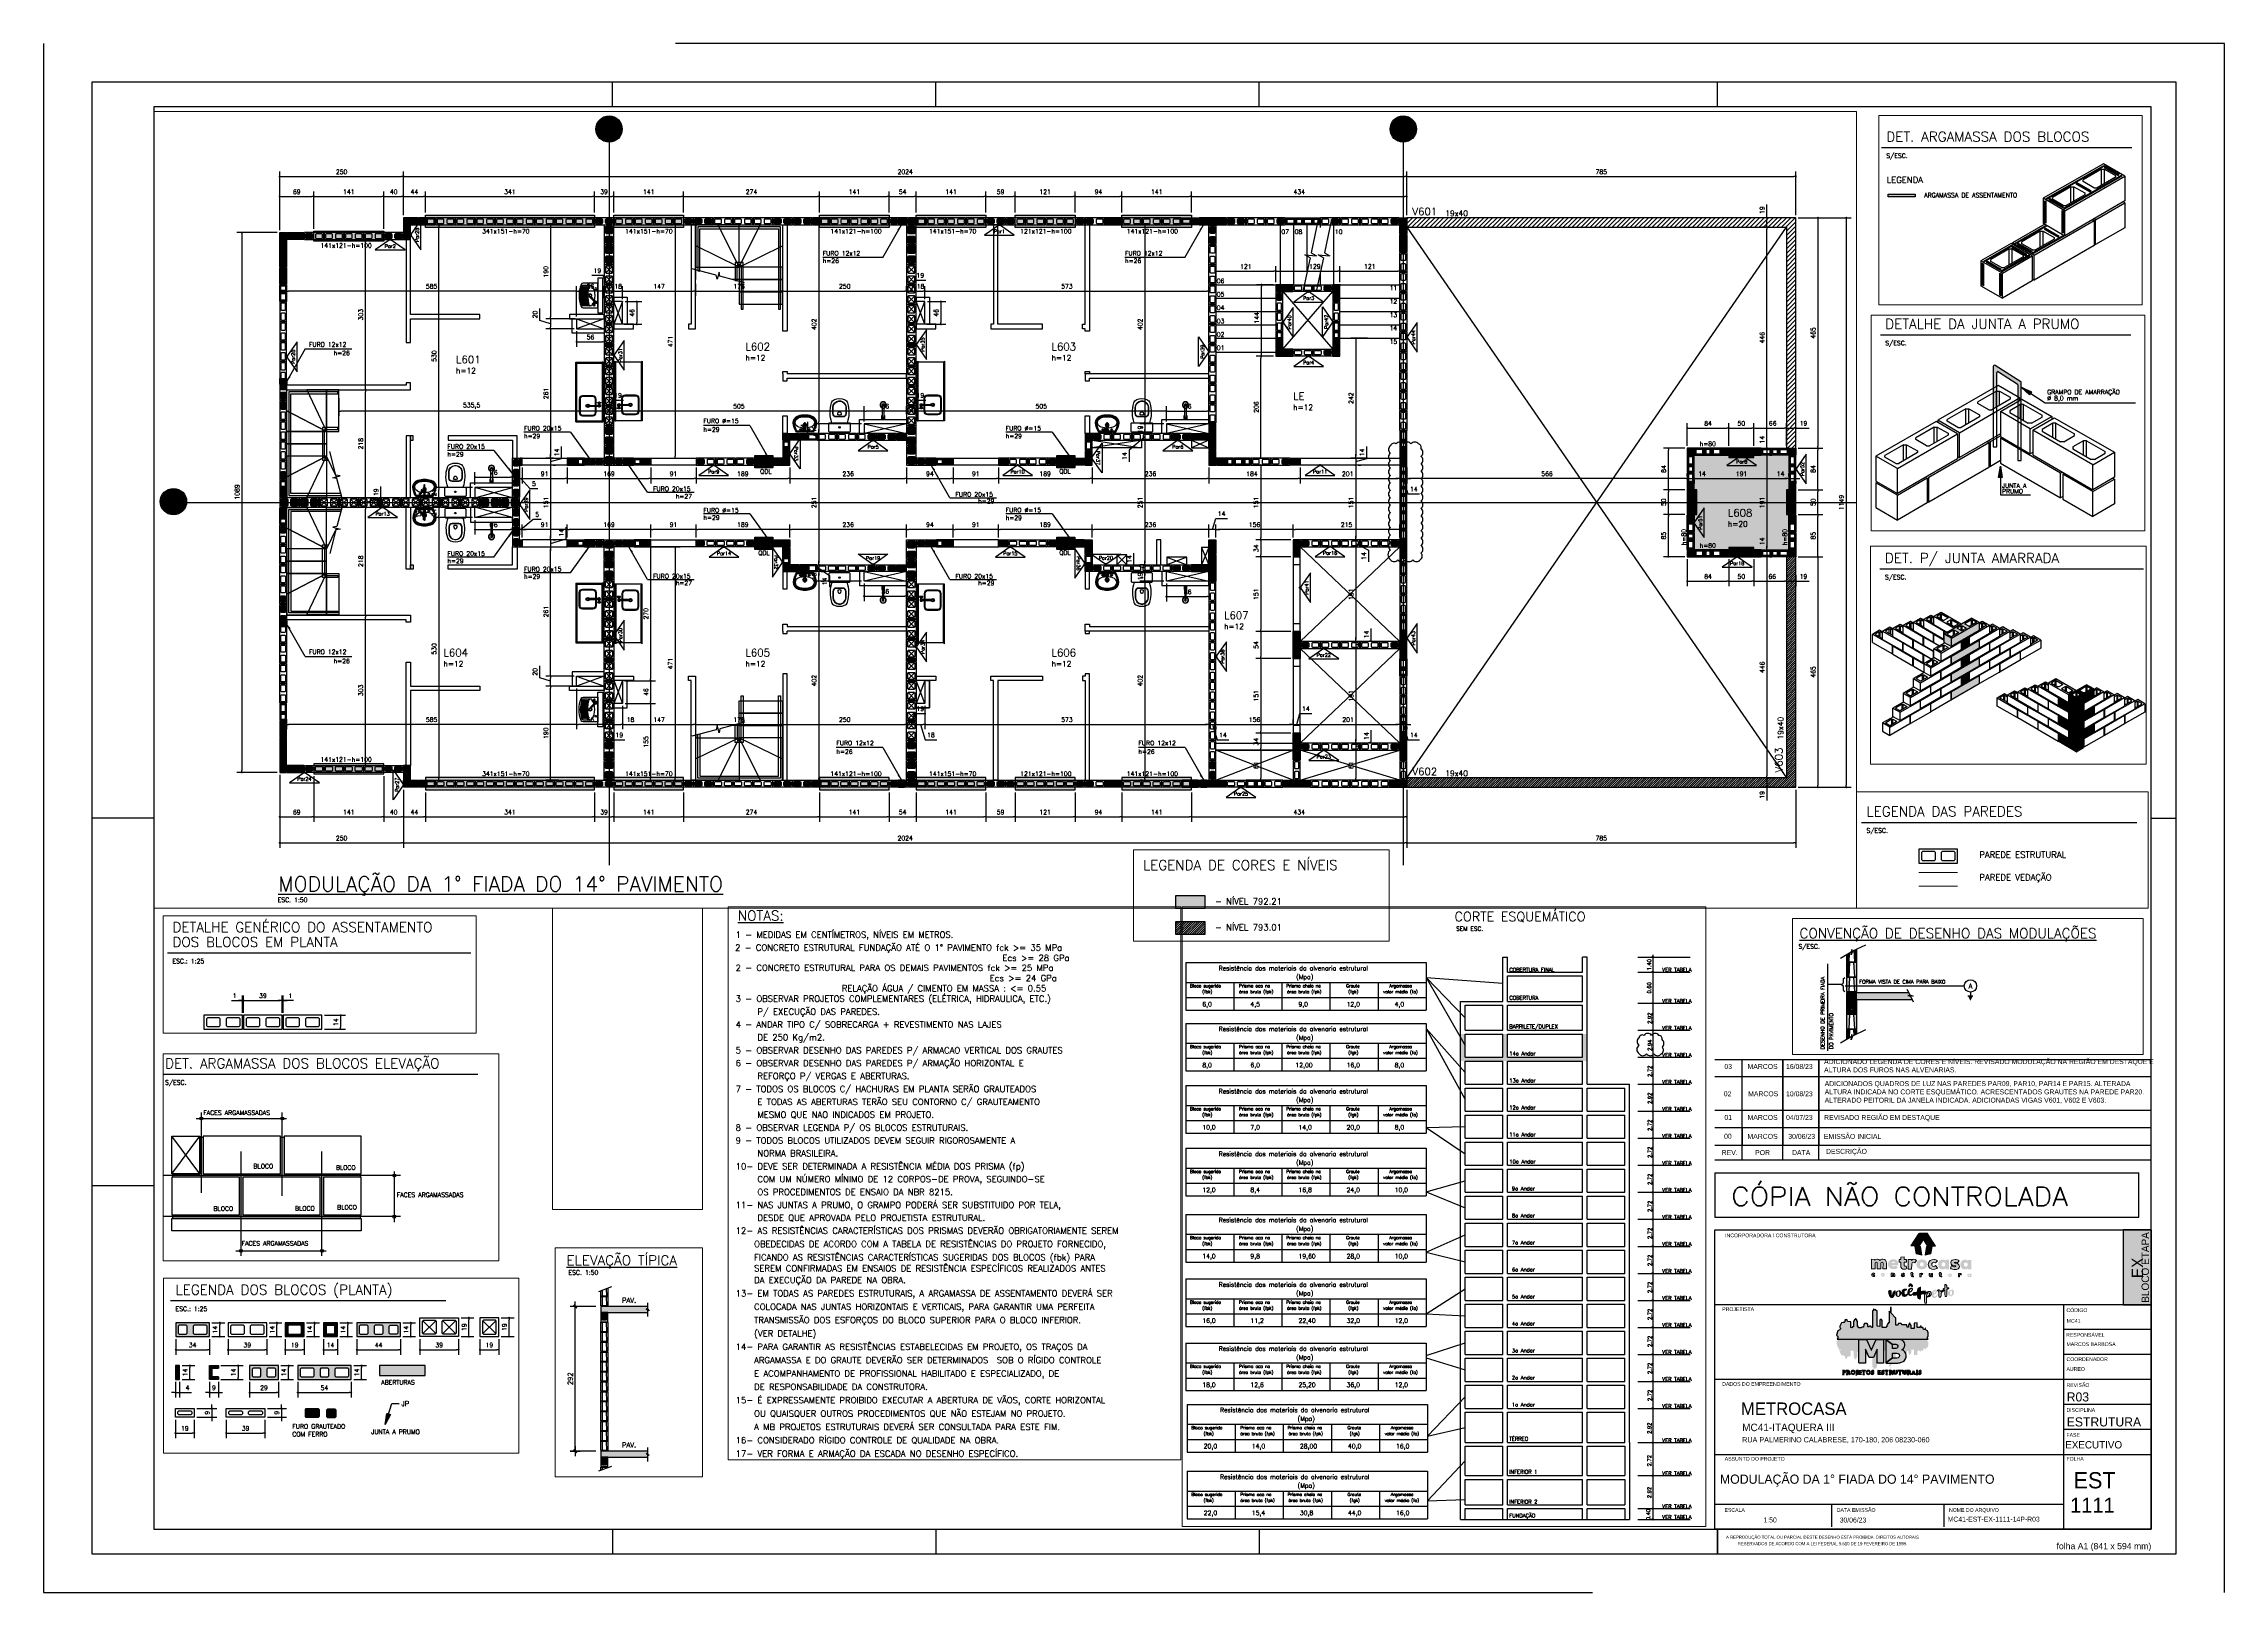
# Paper-space layout 'Layout1' of a CAD drawing. Extents: x 463.8 to 551.8, y 64.8 to 127.3.
# The model-space entities are those that its viewports show. They can reach past a viewport. Long polylines and large blocks are cut down to what shows.
import ezdxf
from ezdxf.enums import TextEntityAlignment as Align

# ---------------------------------------------------------------- set-up
doc = ezdxf.new("R2010")
doc.units = 0
doc.header["$LTSCALE"] = 25
for name, pattern in [('ACAD_ISO04W100', [30, 24, -3, 0, -3]), ('CENTER', [2, 1.25, -0.25, 0.25, -0.25]), ('DASHED2', [0.375, 0.25, -0.125]), ('ESTILO_TQS_0001', [0.45, 0.3, -0.15]), ('ESTILO_TQS_0002', [0.4, 0.1, -0.3]), ('ESTILO_TQS_0004', [3.3, 2, -0.4, 0.05, -0.4, 0.05, -0.4]), ('ESTILO_TQS_0005', [0.2, 0.1, -0.1]), ('HIDDEN', [0.375, 0.25, -0.125])]:
    doc.linetypes.add(name, pattern=pattern)
for name, color, linetype in [('203', 1, 'DASHED2'), ('213', 252, 'Continuous'), ('228', 7, 'Continuous'), ('241', 2, 'Continuous'), ('245', 252, 'Continuous'), ('246', 7, 'Continuous'), ('247', 50, 'Continuous'), ('248', 100, 'Continuous'), ('249', 20, 'Continuous'), ('250', 151, 'Continuous'), ('252', 1, 'Continuous'), ('253', 251, 'Continuous'), ('4', 4, 'Continuous'), ('50', 1, 'Continuous'), ('_ARQUIVO', 7, 'Continuous'), ('ABERTURAS', 53, 'Continuous'), ('ac-furo', 170, 'Continuous'), ('ALVENARIA NÃO ESTRUTURAL', 242, 'Continuous'), ('ARQ-MAR', 2, 'Continuous'), ('ARQ_CAR', 7, 'Continuous'), ('ARQ_CAR-TXT', 7, 'Continuous'), ('ARQ_FOLHA', 7, 'Continuous'), ('ARQ_TXT-2', 2, 'Continuous'), ('ARQ_TXT-4', 4, 'Continuous'), ('ARQ_VISTA 0', 251, 'Continuous'), ('Arranque', 14, 'Continuous'), ('BLOCOS', 2, 'Continuous'), ('Concreto1', 252, 'Continuous'), ('Concreto2', 254, 'Continuous'), ('COTA', 1, 'Continuous'), ('COTAS', 1, 'Continuous'), ('EIXOS', 1, 'ESTILO_TQS_0004'), ('FERRO', 5, 'Continuous'), ('H1', 251, 'Continuous'), ('H2', 252, 'Continuous'), ('H3', 253, 'Continuous'), ('H4', 254, 'Continuous'), ('H7', 1, 'Continuous'), ('IND-EIXOS', 2, 'Continuous'), ('L-D', 2, 'Continuous'), ('L-N', 4, 'Continuous'), ('Layer 1', 7, 'Continuous'), ('LINHA-FINA', 1, 'Continuous'), ('Linha_fina', 1, 'Continuous'), ('Linha_media', 4, 'Continuous'), ('P-S', 5, 'Continuous'), ('PENA_01', 1, 'Continuous'), ('PENA_02', 2, 'Continuous'), ('Pena_1', 1, 'Continuous'), ('PENA_10', 253, 'Continuous'), ('Pena_2', 2, 'Continuous'), ('PENA_3', 3, 'Continuous'), ('Pena_4', 4, 'Continuous'), ('PENA_6', 6, 'Continuous'), ('PILARETE', 3, 'Continuous'), ('PORTA', 3, 'ESTILO_TQS_0002'), ('PROJ', 252, 'Continuous'), ('PSG-NV1-HTC-251', 251, 'Continuous'), ('PSG-NV2-FLH-SELO', 1, 'Continuous'), ('SEC-LIN', 1, 'ESTILO_TQS_0002'), ('T1', 2, 'Continuous'), ('T2', 3, 'Continuous'), ('T3', 4, 'Continuous'), ('T4', 6, 'Continuous'), ('TEXT-EIXOS', 3, 'Continuous'), ('TEXTO', 3, 'Continuous'), ('TJANELA', 2, 'Continuous'), ('ver', 20, 'Continuous'), ('VIG-D', 2, 'Continuous'), ('VIG-N', 4, 'Continuous'), ('VIGA', 3, 'Continuous'), ('XREF-MC41-BAS-PLN-AMO-FINAIS-01.10$0$PAR_ALV_BAI_ATOMO', 2, 'Continuous'), ('XREF-MC41-BAS-PLN-AMO-FINAIS-02.03.08.09$0$BLC_LOU_ATOMO', 1, 'Continuous'), ('XREF-MC41-BAS-PLN-AMO-FINAIS-02.03.08.09$0$PAR_ALV_BAI_ATOMO', 2, 'Continuous'), ('XREF-MC41-BAS-PLN-TIPO-14-FINAL-09$0$PAR_ALV_BAI_ATOMO', 2, 'Continuous'), ('XREF-MC41-BAS-PLN-TIPO-14-FINAL-09$0$PAR_ALV_VED_ATOMO', 4, 'Continuous'), ('XREF-MC41-BAS-PLN-TIPO-14-FINAL-09$0$PAR_DRY_ATOMO', 3, 'Continuous'), ('XREF-MC41-BAS-PLN-TIPO-14-FINAL-10$0$PAR_ALV_BAI_ATOMO', 2, 'Continuous'), ('XREF-MC41-BAS-PLN-TIPO-14-FINAL-10$0$PAR_DRY_ATOMO', 3, 'Continuous'), ('XREF-MC41-BAS-PLN-TIPO-INFE1AO14-FINAL-08$0$PAR_ALV_BAI_ATOMO', 2, 'Continuous'), ('XREF-MC41-BAS-PLN-TIPO-INFE1AO14-FINAL-08$0$PAR_DRY_ATOMO', 3, 'Continuous')]:
    doc.layers.add(name, color=color, linetype=linetype)
doc.layers.add('VIEWPORT', color=7, linetype='Continuous', plot=False)
doc.styles.add('01-MILLEU', font='GOTHIC.TTF')
doc.styles.add('CARIMBO', font='romans.shx', dxfattribs={"height": 30})
doc.styles.add('COTA', font='romans.shx')
doc.styles.add('R300', font='SIMPLEX.SHX', dxfattribs={"width": 1.1, "height": 5.5})
doc.styles.add('R80', font='simplex.shx', dxfattribs={"height": 10})
doc.styles.add('ROMANS', font='ROMANS')
doc.styles.get("Standard").update_dxf_attribs({"font": 'romans.shx'})
doc.styles.add('TEXTO', font='romans.shx', dxfattribs={"height": 10})
doc.styles.add('Texto1', font='romans.shx', dxfattribs={"height": 9})
doc.styles.add('Texto2', font='romans.shx', dxfattribs={"height": 12.5})
doc.styles.add('Texto3', font='romans.shx', dxfattribs={"height": 20})
doc.styles.add('Texto4', font='romans.shx', dxfattribs={"height": 30})
doc.styles.add('TQS_ARIAL', font='arial.ttf')
doc.dimstyles.new('forma', dxfattribs={"dimscale": 5, "dimtxt": 1.8, "dimasz": 0.8, "dimexe": 2, "dimexo": 1, "dimgap": 1, "dimtad": 1, "dimdec": 1, "dimzin": 9, "dimtxsty": 'COTA', "dimblk1": 'DOT', "dimblk2": 'DOT', "dimsah": 1, "dimcen": 0, "dimdle": 1, "dimclrd": 256, "dimclre": 256, "dimclrt": 2, "dimadec": 0, "dimazin": 0, "dimtfac": 1, "dimtdec": 0, "dimtmove": 0, "dimatfit": 3, "dimfxl": 1, "dimtolj": 1, "dimtzin": 0, "dimarcsym": 0})
doc.dimstyles.new('ZD1', dxfattribs={"dimtxt": 9, "dimasz": 1, "dimexe": 10, "dimexo": 10, "dimgap": 5, "dimtad": 1, "dimdec": 1, "dimzin": 12, "dimdsep": 46, "dimtxsty": 'R80', "dimblk1": 'ZD1', "dimblk2": 'ZD1', "dimsah": 1, "dimcen": 0.1, "dimdle": 10, "dimclrt": 2, "dimadec": 0, "dimazin": 0, "dimtfac": 1, "dimtdec": 1, "dimtmove": 0, "dimatfit": 3, "dimldrblk": 'ZD1', "dimfxl": 1, "dimtolj": 1, "dimtzin": 12, "dimarcsym": 0})
pattern_1 = [(0, (1062.2, -1156.2), (0, 698.5), [508, -190.5]), (90, (1062.2, -1156.2), (-698.5, 4e-14), [508, -190.5])]

# ---------------------------------------------------------------- blocks, each defined once
blk = doc.blocks.new('FOLHA A1 - 841 X 594')
at = {"layer": 'ARQ_FOLHA', "color": 1}
for p, q in [((-631, 584), (-631, 594)), ((-500.5, 584), (-500.5, 594)), ((-370, 584), (-370, 594)), ((-185, 584), (-185, 594)), ((-816, 297), (-841, 297)), ((-10, 297), (0, 297)), ((-816, 148.5), (-841, 148.5)), ((-631, 10), (-631, 0)), ((-500.5, 10), (-500.5, 0)), ((-370, 10), (-370, 0)), ((-185, 10), (-185, 0.5)), ((-185, 0.5), (-185, 10)), ((-185, 9.5), (-185, 0)), ((-185, 9.5), (-185, 0)), ((-185, 0), (-185, 9.5))]:
    blk.add_line(p, q, dxfattribs=at)
for points in [[(-841, 0), (0, 0), (0, 594), (-841, 594)], [(-816, 10), (-10, 10), (-10, 584), (-816, 584)]]:
    blk.add_lwpolyline(points, close=True, dxfattribs=at)
at = {"layer": 'Defpoints', "color": 8, "linetype": 'HIDDEN', "ltscale": 100}
blk.add_lwpolyline([(-860.5, 609.5), (-860.5, -15.5), (19.5, -15.5), (19.5, 609.5)], close=True, dxfattribs=at)
at = {"layer": 'ARQ_FOLHA', "insert": (-10, 4.42), "char_height": 2.5, "width": 84.157, "attachment_point": 3, "style": 'TQS_ARIAL'}
blk.add_mtext('\\pxt3;folha A1 (841 x 594 mm)', dxfattribs=at)
at = {"layer": 'PSG-NV1-HTC-251', "insert": (-185, 10), "char_height": 1.25, "width": 84.6052, "attachment_point": 1, "line_spacing_factor": 1.25, "style": 'CARIMBO'}
blk.add_mtext('\\pxqc;{\\fArial Narrow|b0|i0|c0|p34;\\PA REPRODUÇÃO TOTAL OU PARCIAL DESTE DESENHO ESTÁ PROIBIDA. DIREITOS AUTORAIS \\PRESERVADOS DE ACORDO COM A LEI FEDERAL 9.610 DE 19 FEVEREIRO DE 1998.}', dxfattribs=at)
blk = doc.blocks.new('*U87')
blk.add_blockref('FOLHA A1 - 841 X 594', (0, 0))
blk = doc.blocks.new('*U86')
at = {"layer": 'ARQ_CAR-TXT', "true_color": 0x58ba48}
h = blk.add_hatch(color=85, dxfattribs=at)
h.dxf.hatch_style = 1
h.paths.add_polyline_path([(-11.28, 0), (0, 0), (0, 30), (-11.28, 30)])
at = {"layer": 'ARQ_CAR', "color": 5}
blk.add_lwpolyline([(-11.28, 0), (0, 0), (0, 30), (-11.28, 30)], close=True, dxfattribs=at)
at = {"layer": 'ARQ_CAR-TXT', "color": 4, "style": '01-MILLEU'}
blk.add_text('EX', height=4.614, rotation=90, dxfattribs=at).set_placement((-3.26, 10.64))
at = {"layer": 'ARQ_TXT-2', "style": '01-MILLEU'}
blk.add_text('EXECUTIVO', height=2.95, dxfattribs=at).set_placement((-34.5, -57.63))
blk = doc.blocks.new('METROCASA')
at = {"layer": 'Layer 1', "true_color": 0xed1c24}
h = blk.add_hatch(color=240, dxfattribs=at)
h.dxf.hatch_style = 2
h.paths.add_polyline_path([(-1.29, 0.86), (-1.02, -0.59), (0.13, -0.85), (-0.13, 0.85)])
h.paths.add_polyline_path([(2.84, 0.94), (1.22, 3.51), (-0.37, 3.52), (1.27, 0.94)])
h.paths.add_polyline_path([(-2.08, 0.96), (-0.44, 0.95), (0.36, 2.19), (-0.45, 3.48)])
h.paths.add_polyline_path([(0.77, -0.85), (1.92, -0.6), (2.21, 0.84), (1.05, 0.84)])
at = {"layer": 'Layer 1', "true_color": 0x404041}
h = blk.add_hatch(color=250, dxfattribs=at)
h.dxf.hatch_style = 2
edge = h.paths.add_edge_path()
edge.add_spline(control_points=[(-3.66, -4.74), (-3.71, -4.74), (-3.72, -4.72), (-3.72, -4.71), (-3.72, -4.68), (-3.69, -4.68), (-3.66, -4.68), (-3.6, -4.68), (-3.52, -4.7), (-3.48, -4.72), (-3.48, -4.72), (-3.38, -4.57), (-3.38, -4.57), (-3.44, -4.52), (-3.54, -4.48), (-3.65, -4.48), (-3.81, -4.48), (-3.97, -4.54), (-3.97, -4.71), (-3.97, -4.87), (-3.81, -4.92), (-3.68, -4.93), (-3.63, -4.93), (-3.61, -4.94), (-3.61, -4.97), (-3.61, -4.99), (-3.63, -5), (-3.68, -5), (-3.73, -5), (-3.81, -4.99), (-3.92, -4.92), (-3.92, -4.92), (-4, -5.11), (-4, -5.11), (-3.92, -5.16), (-3.79, -5.2), (-3.67, -5.2), (-3.51, -5.2), (-3.36, -5.14), (-3.35, -4.97), (-3.35, -4.79), (-3.52, -4.75), (-3.66, -4.74)], knot_values=[0, 0, 0, 0, 1, 1, 1, 2, 2, 2, 3, 3, 3, 4, 4, 4, 5, 5, 5, 6, 6, 6, 7, 7, 7, 8, 8, 8, 9, 9, 9, 10, 10, 10, 11, 11, 11, 12, 12, 12, 13, 13, 13, 14, 14, 14, 14], degree=3, periodic=0)
edge = h.paths.add_edge_path()
edge.add_spline(control_points=[(-5.55, -4.47), (-5.62, -4.47), (-5.7, -4.5), (-5.76, -4.56), (-5.76, -4.56), (-5.77, -4.49), (-5.77, -4.49), (-5.77, -4.49), (-6, -4.49), (-6, -4.49), (-6, -4.49), (-6, -5.17), (-6, -5.17), (-6, -5.17), (-5.75, -5.17), (-5.75, -5.17), (-5.75, -5.17), (-5.75, -4.81), (-5.75, -4.81), (-5.75, -4.72), (-5.69, -4.68), (-5.63, -4.68), (-5.58, -4.68), (-5.54, -4.71), (-5.54, -4.79), (-5.54, -4.79), (-5.54, -5.17), (-5.54, -5.17), (-5.54, -5.17), (-5.29, -5.17), (-5.29, -5.17), (-5.29, -5.17), (-5.28, -4.79), (-5.28, -4.79), (-5.28, -4.55), (-5.4, -4.48), (-5.55, -4.47)], knot_values=[0, 0, 0, 0, 1, 1, 1, 2, 2, 2, 3, 3, 3, 4, 4, 4, 5, 5, 5, 6, 6, 6, 7, 7, 7, 8, 8, 8, 9, 9, 9, 10, 10, 10, 11, 11, 11, 12, 12, 12, 12], degree=3, periodic=0)
edge = h.paths.add_edge_path()
edge.add_spline(control_points=[(-7.69, -4.46), (-7.89, -4.46), (-8.08, -4.57), (-8.08, -4.82), (-8.08, -5.06), (-7.89, -5.17), (-7.69, -5.17), (-7.5, -5.18), (-7.3, -5.07), (-7.3, -4.82), (-7.3, -4.57), (-7.49, -4.47), (-7.69, -4.46)], knot_values=[0, 0, 0, 0, 1, 1, 1, 2, 2, 2, 3, 3, 3, 4, 4, 4, 4], degree=3, periodic=0)
edge = h.paths.add_edge_path()
edge.add_spline(control_points=[(-7.69, -4.97), (-7.78, -4.97), (-7.83, -4.9), (-7.83, -4.82), (-7.83, -4.74), (-7.78, -4.67), (-7.69, -4.67), (-7.6, -4.67), (-7.55, -4.74), (-7.55, -4.82), (-7.55, -4.9), (-7.61, -4.97), (-7.69, -4.97)], knot_values=[0, 0, 0, 0, 1, 1, 1, 2, 2, 2, 3, 3, 3, 4, 4, 4, 4], degree=3, periodic=0)
edge = h.paths.add_edge_path()
edge.add_spline(control_points=[(-9.57, -4.95), (-9.67, -4.95), (-9.72, -4.88), (-9.72, -4.81), (-9.72, -4.73), (-9.67, -4.66), (-9.57, -4.66), (-9.53, -4.66), (-9.49, -4.67), (-9.46, -4.71), (-9.46, -4.71), (-9.32, -4.56), (-9.32, -4.56), (-9.39, -4.49), (-9.49, -4.45), (-9.59, -4.45), (-9.78, -4.45), (-9.97, -4.56), (-9.97, -4.81), (-9.97, -5.06), (-9.78, -5.16), (-9.59, -5.16), (-9.48, -5.16), (-9.39, -5.12), (-9.3, -5.05), (-9.3, -5.05), (-9.45, -4.9), (-9.45, -4.9), (-9.48, -4.93), (-9.53, -4.95), (-9.57, -4.95)], knot_values=[0, 0, 0, 0, 1, 1, 1, 2, 2, 2, 3, 3, 3, 4, 4, 4, 5, 5, 5, 6, 6, 6, 7, 7, 7, 8, 8, 8, 9, 9, 9, 10, 10, 10, 10], degree=3, periodic=0)
edge = h.paths.add_edge_path()
edge.add_spline(control_points=[(-1.68, -5), (-1.72, -5), (-1.74, -4.98), (-1.74, -4.93), (-1.74, -4.93), (-1.74, -4.71), (-1.74, -4.71), (-1.74, -4.71), (-1.59, -4.71), (-1.59, -4.71), (-1.59, -4.71), (-1.59, -4.52), (-1.59, -4.52), (-1.59, -4.52), (-1.74, -4.52), (-1.74, -4.52), (-1.74, -4.52), (-1.74, -4.32), (-1.74, -4.32), (-1.74, -4.32), (-1.99, -4.34), (-1.99, -4.34), (-1.99, -4.34), (-1.99, -4.51), (-1.99, -4.51), (-1.99, -4.51), (-2.1, -4.51), (-2.1, -4.51), (-2.1, -4.51), (-2.1, -4.71), (-2.1, -4.71), (-2.1, -4.71), (-1.99, -4.71), (-1.99, -4.71), (-1.99, -4.71), (-1.99, -4.93), (-1.99, -4.93), (-2, -5.14), (-1.88, -5.21), (-1.74, -5.21), (-1.67, -5.21), (-1.61, -5.19), (-1.55, -5.16), (-1.55, -5.16), (-1.6, -4.97), (-1.6, -4.97), (-1.62, -4.99), (-1.65, -5), (-1.68, -5)], knot_values=[0, 0, 0, 0, 1, 1, 1, 2, 2, 2, 3, 3, 3, 4, 4, 4, 5, 5, 5, 6, 6, 6, 7, 7, 7, 8, 8, 8, 9, 9, 9, 10, 10, 10, 11, 11, 11, 12, 12, 12, 13, 13, 13, 14, 14, 14, 15, 15, 15, 16, 16, 16, 16], degree=3, periodic=0)
edge = h.paths.add_edge_path()
edge.add_spline(control_points=[(9.78, -4.57), (9.78, -4.57), (9.77, -4.65), (9.77, -4.65), (9.73, -4.59), (9.66, -4.56), (9.57, -4.56), (9.37, -4.56), (9.24, -4.71), (9.24, -4.91), (9.24, -5.11), (9.35, -5.25), (9.55, -5.26), (9.62, -5.27), (9.71, -5.24), (9.77, -5.18), (9.77, -5.18), (9.78, -5.25), (9.78, -5.25), (9.78, -5.25), (10.01, -5.25), (10.01, -5.25), (10.01, -5.25), (10.02, -4.57), (10.02, -4.57), (10.02, -4.57), (9.78, -4.57), (9.78, -4.57)], knot_values=[0, 0, 0, 0, 1, 1, 1, 2, 2, 2, 3, 3, 3, 4, 4, 4, 5, 5, 5, 6, 6, 6, 7, 7, 7, 8, 8, 8, 9, 9, 9, 9], degree=3, periodic=0)
edge = h.paths.add_edge_path()
edge.add_spline(control_points=[(9.62, -5.06), (9.55, -5.06), (9.49, -5), (9.49, -4.91), (9.49, -4.82), (9.55, -4.76), (9.62, -4.76), (9.71, -4.76), (9.76, -4.82), (9.76, -4.91), (9.76, -4.99), (9.71, -5.06), (9.62, -5.06)], knot_values=[0, 0, 0, 0, 1, 1, 1, 2, 2, 2, 3, 3, 3, 4, 4, 4, 4], degree=3, periodic=0)
edge = h.paths.add_edge_path()
edge.add_spline(control_points=[(7.69, -4.64), (7.69, -4.64), (7.68, -4.56), (7.68, -4.56), (7.68, -4.56), (7.45, -4.56), (7.45, -4.56), (7.45, -4.56), (7.45, -5.24), (7.45, -5.24), (7.45, -5.24), (7.7, -5.24), (7.7, -5.24), (7.7, -5.24), (7.7, -4.89), (7.7, -4.89), (7.7, -4.8), (7.76, -4.76), (7.82, -4.76), (7.86, -4.76), (7.89, -4.77), (7.93, -4.8), (7.93, -4.8), (8.04, -4.62), (8.04, -4.62), (7.99, -4.57), (7.93, -4.55), (7.86, -4.55), (7.79, -4.55), (7.73, -4.57), (7.69, -4.64)], knot_values=[0, 0, 0, 0, 1, 1, 1, 2, 2, 2, 3, 3, 3, 4, 4, 4, 5, 5, 5, 6, 6, 6, 7, 7, 7, 8, 8, 8, 9, 9, 9, 10, 10, 10, 10], degree=3, periodic=0)
edge = h.paths.add_edge_path()
edge.add_spline(control_points=[(5.76, -4.54), (5.56, -4.54), (5.37, -4.64), (5.37, -4.89), (5.37, -5.14), (5.56, -5.24), (5.75, -5.25), (5.95, -5.25), (6.14, -5.14), (6.14, -4.89), (6.15, -4.65), (5.96, -4.54), (5.76, -4.54)], knot_values=[0, 0, 0, 0, 1, 1, 1, 2, 2, 2, 3, 3, 3, 4, 4, 4, 4], degree=3, periodic=0)
edge = h.paths.add_edge_path()
edge.add_spline(control_points=[(5.76, -5.04), (5.67, -5.04), (5.62, -4.97), (5.62, -4.89), (5.62, -4.81), (5.67, -4.74), (5.76, -4.74), (5.85, -4.74), (5.9, -4.81), (5.9, -4.89), (5.9, -4.97), (5.84, -5.04), (5.76, -5.04)], knot_values=[0, 0, 0, 0, 1, 1, 1, 2, 2, 2, 3, 3, 3, 4, 4, 4, 4], degree=3, periodic=0)
edge = h.paths.add_edge_path()
edge.add_spline(control_points=[(4, -5.03), (3.96, -5.03), (3.94, -5.01), (3.93, -4.96), (3.93, -4.96), (3.94, -4.74), (3.94, -4.74), (3.94, -4.74), (4.09, -4.74), (4.09, -4.74), (4.09, -4.74), (4.09, -4.55), (4.09, -4.55), (4.09, -4.55), (3.94, -4.55), (3.94, -4.55), (3.94, -4.55), (3.94, -4.35), (3.94, -4.35), (3.94, -4.35), (3.69, -4.38), (3.69, -4.38), (3.69, -4.38), (3.69, -4.54), (3.69, -4.54), (3.69, -4.54), (3.58, -4.54), (3.58, -4.54), (3.58, -4.54), (3.58, -4.74), (3.58, -4.74), (3.58, -4.74), (3.69, -4.74), (3.69, -4.74), (3.69, -4.74), (3.68, -4.96), (3.68, -4.96), (3.68, -5.17), (3.8, -5.24), (3.93, -5.24), (4, -5.24), (4.07, -5.22), (4.13, -5.19), (4.13, -5.19), (4.08, -5), (4.08, -5), (4.05, -5.02), (4.03, -5.03), (4, -5.03)], knot_values=[0, 0, 0, 0, 1, 1, 1, 2, 2, 2, 3, 3, 3, 4, 4, 4, 5, 5, 5, 6, 6, 6, 7, 7, 7, 8, 8, 8, 9, 9, 9, 10, 10, 10, 11, 11, 11, 12, 12, 12, 13, 13, 13, 14, 14, 14, 15, 15, 15, 16, 16, 16, 16], degree=3, periodic=0)
edge = h.paths.add_edge_path()
edge.add_spline(control_points=[(2.03, -4.89), (2.03, -4.98), (1.97, -5.02), (1.91, -5.02), (1.87, -5.02), (1.82, -4.99), (1.82, -4.9), (1.82, -4.9), (1.82, -4.53), (1.82, -4.53), (1.82, -4.53), (1.57, -4.53), (1.57, -4.53), (1.57, -4.53), (1.57, -4.9), (1.57, -4.9), (1.57, -5.15), (1.69, -5.22), (1.83, -5.22), (1.9, -5.23), (1.99, -5.2), (2.05, -5.14), (2.05, -5.14), (2.06, -5.21), (2.06, -5.21), (2.06, -5.21), (2.28, -5.21), (2.28, -5.21), (2.28, -5.21), (2.28, -4.53), (2.28, -4.53), (2.28, -4.53), (2.03, -4.53), (2.03, -4.53), (2.03, -4.53), (2.03, -4.89), (2.03, -4.89)], knot_values=[0, 0, 0, 0, 1, 1, 1, 2, 2, 2, 3, 3, 3, 4, 4, 4, 5, 5, 5, 6, 6, 6, 7, 7, 7, 8, 8, 8, 9, 9, 9, 10, 10, 10, 11, 11, 11, 12, 12, 12, 12], degree=3, periodic=0)
edge = h.paths.add_edge_path()
edge.add_spline(control_points=[(-0.02, -4.59), (-0.02, -4.59), (-0.04, -4.52), (-0.04, -4.52), (-0.04, -4.52), (-0.26, -4.52), (-0.26, -4.52), (-0.26, -4.52), (-0.27, -5.2), (-0.27, -5.2), (-0.27, -5.2), (-0.02, -5.2), (-0.02, -5.2), (-0.02, -5.2), (-0.01, -4.85), (-0.01, -4.85), (-0.01, -4.76), (0.04, -4.72), (0.1, -4.72), (0.15, -4.72), (0.18, -4.73), (0.22, -4.76), (0.22, -4.76), (0.32, -4.58), (0.32, -4.58), (0.28, -4.53), (0.21, -4.51), (0.14, -4.5), (0.08, -4.5), (0.01, -4.53), (-0.02, -4.59)], knot_values=[0, 0, 0, 0, 1, 1, 1, 2, 2, 2, 3, 3, 3, 4, 4, 4, 5, 5, 5, 6, 6, 6, 7, 7, 7, 8, 8, 8, 9, 9, 9, 10, 10, 10, 10], degree=3, periodic=0)
at = {"layer": 'Layer 1', "true_color": 0xed1c24}
h = blk.add_hatch(color=240, dxfattribs=at)
h.dxf.hatch_style = 2
edge = h.paths.add_edge_path()
edge.add_spline(control_points=[(-1.94, -1.96), (-1.94, -1.96), (-1.98, -1.76), (-1.98, -1.76), (-1.98, -1.76), (-2.62, -1.75), (-2.62, -1.75), (-2.62, -1.75), (-2.63, -3.66), (-2.63, -3.66), (-2.63, -3.66), (-1.92, -3.66), (-1.92, -3.66), (-1.92, -3.66), (-1.91, -2.67), (-1.91, -2.67), (-1.91, -2.42), (-1.76, -2.31), (-1.58, -2.31), (-1.46, -2.31), (-1.38, -2.34), (-1.26, -2.43), (-1.26, -2.43), (-0.98, -1.92), (-0.98, -1.92), (-1.1, -1.79), (-1.28, -1.71), (-1.48, -1.71), (-1.66, -1.71), (-1.84, -1.79), (-1.94, -1.96)], knot_values=[0, 0, 0, 0, 1, 1, 1, 2, 2, 2, 3, 3, 3, 4, 4, 4, 5, 5, 5, 6, 6, 6, 7, 7, 7, 8, 8, 8, 9, 9, 9, 10, 10, 10, 10], degree=3, periodic=0)
edge = h.paths.add_edge_path()
edge.add_spline(control_points=[(-5.6, -1.69), (-6.11, -1.69), (-6.66, -1.99), (-6.66, -2.69), (-6.67, -3.38), (-6.16, -3.68), (-5.56, -3.68), (-5.23, -3.68), (-4.92, -3.58), (-4.69, -3.37), (-4.69, -3.37), (-5.04, -2.98), (-5.04, -2.98), (-5.16, -3.07), (-5.32, -3.13), (-5.53, -3.13), (-5.68, -3.13), (-5.9, -3.06), (-5.95, -2.89), (-5.95, -2.89), (-4.62, -2.89), (-4.62, -2.89), (-4.45, -2.14), (-4.92, -1.69), (-5.6, -1.69)], knot_values=[0, 0, 0, 0, 1, 1, 1, 2, 2, 2, 3, 3, 3, 4, 4, 4, 5, 5, 5, 6, 6, 6, 7, 7, 7, 8, 8, 8, 8], degree=3, periodic=0)
edge = h.paths.add_edge_path()
edge.add_spline(control_points=[(-5.94, -2.43), (-5.89, -2.12), (-5.27, -2.13), (-5.25, -2.43), (-5.25, -2.43), (-5.94, -2.43), (-5.94, -2.43)], knot_values=[0, 0, 0, 0, 1, 1, 1, 2, 2, 2, 2], degree=3, periodic=0)
edge = h.paths.add_edge_path()
edge.add_spline(control_points=[(4.86, -2), (4.76, -1.84), (4.58, -1.75), (4.31, -1.75), (3.75, -1.74), (3.38, -2.17), (3.38, -2.74), (3.37, -3.29), (3.68, -3.69), (4.24, -3.73), (4.45, -3.74), (4.71, -3.67), (4.87, -3.49), (4.87, -3.49), (4.9, -3.7), (4.9, -3.7), (4.9, -3.7), (5.56, -3.7), (5.56, -3.7), (5.56, -3.7), (5.57, -1.8), (5.57, -1.8), (5.57, -1.8), (4.9, -1.79), (4.9, -1.79), (4.9, -1.79), (4.86, -2), (4.86, -2)], knot_values=[0, 0, 0, 0, 1, 1, 1, 2, 2, 2, 3, 3, 3, 4, 4, 4, 5, 5, 5, 6, 6, 6, 7, 7, 7, 8, 8, 8, 9, 9, 9, 9], degree=3, periodic=0)
edge = h.paths.add_edge_path()
edge.add_spline(control_points=[(4.46, -3.16), (4.25, -3.16), (4.08, -3.01), (4.08, -2.74), (4.08, -2.47), (4.25, -2.32), (4.47, -2.32), (4.72, -2.32), (4.86, -2.49), (4.86, -2.74), (4.86, -2.97), (4.7, -3.16), (4.46, -3.16)], knot_values=[0, 0, 0, 0, 1, 1, 1, 2, 2, 2, 3, 3, 3, 4, 4, 4, 4], degree=3, periodic=0)
edge = h.paths.add_edge_path()
edge.add_spline(control_points=[(-7.68, -1.68), (-7.94, -1.68), (-8.15, -1.76), (-8.31, -1.95), (-8.4, -1.77), (-8.59, -1.69), (-8.78, -1.68), (-8.98, -1.68), (-9.19, -1.76), (-9.31, -1.92), (-9.31, -1.92), (-9.36, -1.72), (-9.36, -1.72), (-9.36, -1.72), (-9.95, -1.71), (-9.95, -1.71), (-9.95, -1.71), (-9.96, -3.62), (-9.96, -3.62), (-9.96, -3.62), (-9.26, -3.62), (-9.26, -3.62), (-9.26, -3.62), (-9.25, -2.58), (-9.25, -2.58), (-9.25, -2.37), (-9.12, -2.27), (-9, -2.27), (-8.87, -2.27), (-8.8, -2.35), (-8.8, -2.57), (-8.8, -2.57), (-8.81, -3.62), (-8.81, -3.62), (-8.81, -3.62), (-8.11, -3.63), (-8.11, -3.63), (-8.11, -3.63), (-8.1, -2.58), (-8.1, -2.58), (-8.1, -2.37), (-7.98, -2.29), (-7.86, -2.29), (-7.75, -2.29), (-7.66, -2.37), (-7.66, -2.57), (-7.66, -2.57), (-7.67, -3.63), (-7.67, -3.63), (-7.67, -3.63), (-6.96, -3.63), (-6.96, -3.63), (-6.96, -3.63), (-6.95, -2.57), (-6.95, -2.57), (-6.95, -1.94), (-7.26, -1.68), (-7.68, -1.68)], knot_values=[0, 0, 0, 0, 1, 1, 1, 2, 2, 2, 3, 3, 3, 4, 4, 4, 5, 5, 5, 6, 6, 6, 7, 7, 7, 8, 8, 8, 9, 9, 9, 10, 10, 10, 11, 11, 11, 12, 12, 12, 13, 13, 13, 14, 14, 14, 15, 15, 15, 16, 16, 16, 17, 17, 17, 18, 18, 18, 19, 19, 19, 19], degree=3, periodic=0)
edge = h.paths.add_edge_path()
edge.add_spline(control_points=[(-3.23, -3.11), (-3.34, -3.11), (-3.41, -3.06), (-3.42, -2.93), (-3.42, -2.93), (-3.41, -2.3), (-3.41, -2.3), (-3.41, -2.3), (-2.98, -2.3), (-2.98, -2.3), (-2.98, -2.3), (-2.98, -1.76), (-2.98, -1.76), (-2.98, -1.76), (-3.41, -1.76), (-3.41, -1.76), (-3.41, -1.76), (-3.4, -1.21), (-3.4, -1.21), (-3.4, -1.21), (-4.11, -1.28), (-4.11, -1.28), (-4.11, -1.28), (-4.11, -1.76), (-4.11, -1.76), (-4.11, -1.76), (-4.42, -1.75), (-4.42, -1.75), (-4.42, -1.75), (-4.42, -2.3), (-4.42, -2.3), (-4.42, -2.3), (-4.11, -2.3), (-4.11, -2.3), (-4.11, -2.3), (-4.12, -2.92), (-4.12, -2.92), (-4.13, -3.52), (-3.79, -3.69), (-3.42, -3.7), (-3.22, -3.7), (-3.03, -3.66), (-2.87, -3.57), (-2.87, -3.57), (-3.02, -3.05), (-3.02, -3.05), (-3.08, -3.09), (-3.16, -3.11), (-3.23, -3.11)], knot_values=[0, 0, 0, 0, 1, 1, 1, 2, 2, 2, 3, 3, 3, 4, 4, 4, 5, 5, 5, 6, 6, 6, 7, 7, 7, 8, 8, 8, 9, 9, 9, 10, 10, 10, 11, 11, 11, 12, 12, 12, 13, 13, 13, 14, 14, 14, 15, 15, 15, 16, 16, 16, 16], degree=3, periodic=0)
edge = h.paths.add_edge_path()
edge.add_spline(control_points=[(2.53, -3.13), (2.26, -3.13), (2.12, -2.94), (2.12, -2.74), (2.12, -2.5), (2.27, -2.3), (2.54, -2.3), (2.66, -2.3), (2.77, -2.35), (2.86, -2.44), (2.86, -2.44), (3.24, -2.04), (3.24, -2.04), (3.04, -1.84), (2.77, -1.74), (2.5, -1.74), (1.96, -1.73), (1.43, -2.04), (1.42, -2.73), (1.42, -3.44), (1.94, -3.72), (2.5, -3.72), (2.78, -3.72), (3.06, -3.6), (3.28, -3.4), (3.28, -3.4), (2.88, -2.98), (2.88, -2.98), (2.79, -3.08), (2.66, -3.13), (2.53, -3.13)], knot_values=[0, 0, 0, 0, 1, 1, 1, 2, 2, 2, 3, 3, 3, 4, 4, 4, 5, 5, 5, 6, 6, 6, 7, 7, 7, 8, 8, 8, 9, 9, 9, 10, 10, 10, 10], degree=3, periodic=0)
edge = h.paths.add_edge_path()
edge.add_spline(control_points=[(9.37, -1.82), (9.37, -1.82), (9.33, -2.02), (9.33, -2.02), (9.23, -1.87), (9.04, -1.77), (8.77, -1.77), (8.22, -1.77), (7.85, -2.2), (7.84, -2.76), (7.84, -3.31), (8.15, -3.71), (8.71, -3.75), (8.92, -3.76), (9.17, -3.7), (9.34, -3.51), (9.34, -3.51), (9.37, -3.72), (9.37, -3.72), (9.37, -3.72), (10.02, -3.72), (10.02, -3.72), (10.02, -3.72), (10.03, -1.82), (10.03, -1.82), (10.03, -1.82), (9.37, -1.82), (9.37, -1.82)], knot_values=[0, 0, 0, 0, 1, 1, 1, 2, 2, 2, 3, 3, 3, 4, 4, 4, 5, 5, 5, 6, 6, 6, 7, 7, 7, 8, 8, 8, 9, 9, 9, 9], degree=3, periodic=0)
edge = h.paths.add_edge_path()
edge.add_spline(control_points=[(8.93, -3.18), (8.71, -3.18), (8.55, -3.03), (8.55, -2.76), (8.55, -2.5), (8.72, -2.34), (8.93, -2.35), (9.18, -2.35), (9.32, -2.51), (9.32, -2.77), (9.32, -2.99), (9.17, -3.18), (8.93, -3.18)], knot_values=[0, 0, 0, 0, 1, 1, 1, 2, 2, 2, 3, 3, 3, 4, 4, 4, 4], degree=3, periodic=0)
edge = h.paths.add_edge_path()
edge.add_spline(control_points=[(6.78, -2.48), (6.66, -2.48), (6.63, -2.42), (6.63, -2.39), (6.63, -2.32), (6.7, -2.29), (6.8, -2.3), (6.96, -2.29), (7.18, -2.35), (7.28, -2.41), (7.28, -2.41), (7.58, -1.99), (7.58, -1.99), (7.4, -1.85), (7.12, -1.76), (6.81, -1.76), (6.36, -1.75), (5.93, -1.92), (5.93, -2.38), (5.92, -2.84), (6.37, -2.99), (6.74, -3), (6.88, -3.02), (6.94, -3.05), (6.94, -3.11), (6.94, -3.17), (6.87, -3.2), (6.75, -3.2), (6.59, -3.19), (6.36, -3.18), (6.07, -2.98), (6.07, -2.98), (5.84, -3.5), (5.84, -3.5), (6.05, -3.66), (6.43, -3.75), (6.76, -3.76), (7.22, -3.76), (7.65, -3.58), (7.65, -3.11), (7.65, -2.61), (7.17, -2.49), (6.78, -2.48)], knot_values=[0, 0, 0, 0, 1, 1, 1, 2, 2, 2, 3, 3, 3, 4, 4, 4, 5, 5, 5, 6, 6, 6, 7, 7, 7, 8, 8, 8, 9, 9, 9, 10, 10, 10, 11, 11, 11, 12, 12, 12, 13, 13, 13, 14, 14, 14, 14], degree=3, periodic=0)
edge = h.paths.add_edge_path()
edge.add_spline(control_points=[(0.13, -1.72), (-0.42, -1.72), (-0.95, -2.01), (-0.96, -2.72), (-0.96, -3.41), (-0.42, -3.71), (0.12, -3.72), (0.66, -3.72), (1.21, -3.42), (1.22, -2.73), (1.22, -2.03), (0.7, -1.73), (0.13, -1.72)], knot_values=[0, 0, 0, 0, 1, 1, 1, 2, 2, 2, 3, 3, 3, 4, 4, 4, 4], degree=3, periodic=0)
edge = h.paths.add_edge_path()
edge.add_spline(control_points=[(0.13, -3.13), (-0.12, -3.13), (-0.27, -2.94), (-0.26, -2.72), (-0.26, -2.5), (-0.12, -2.3), (0.13, -2.31), (0.38, -2.31), (0.52, -2.5), (0.52, -2.72), (0.52, -2.96), (0.37, -3.14), (0.13, -3.13)], knot_values=[0, 0, 0, 0, 1, 1, 1, 2, 2, 2, 3, 3, 3, 4, 4, 4, 4], degree=3, periodic=0)
at = {"layer": 'Layer 1', "true_color": 0x404041}
h = blk.add_hatch(color=250, dxfattribs=at)
h.dxf.hatch_style = 2
edge = h.paths.add_edge_path()
edge.add_spline(control_points=[(-2.43, -7.17), (-2.4, -7.16), (-2.38, -7.15), (-2.36, -7.14), (-2.33, -7.13), (-2.31, -7.11), (-2.3, -7.09), (-2.28, -7.07), (-2.26, -7.04), (-2.24, -7.01), (-2.22, -6.98), (-2.2, -6.95), (-2.17, -6.92), (-2.15, -6.93), (-2.11, -6.95), (-2.08, -6.98), (-2.05, -7.01), (-2.01, -7.04), (-1.98, -7.06), (-1.94, -7.09), (-1.9, -7.11), (-1.87, -7.13), (-1.84, -7.14), (-1.81, -7.14), (-1.78, -7.12), (-1.75, -7.1), (-1.75, -7.07), (-1.76, -7.02), (-1.78, -6.98), (-1.8, -6.94), (-1.84, -6.89), (-1.87, -6.84), (-1.91, -6.8), (-1.96, -6.76), (-2, -6.72), (-2.04, -6.69), (-2.07, -6.68), (-2.11, -6.66), (-2.15, -6.65), (-2.18, -6.64), (-2.21, -6.64), (-2.24, -6.64), (-2.26, -6.65), (-2.29, -6.66), (-2.31, -6.68), (-2.33, -6.71), (-2.35, -6.73), (-2.36, -6.77), (-2.38, -6.82), (-2.4, -6.84), (-2.41, -6.87), (-2.43, -6.91), (-2.44, -6.95), (-2.46, -6.99), (-2.47, -7.03), (-2.48, -7.07), (-2.48, -7.11), (-2.48, -7.14), (-2.47, -7.16), (-2.46, -7.18), (-2.43, -7.17)], knot_values=[0, 0, 0, 0, 1, 1, 1, 2, 2, 2, 3, 3, 3, 4, 4, 4, 5, 5, 5, 6, 6, 6, 7, 7, 7, 8, 8, 8, 9, 9, 9, 10, 10, 10, 11, 11, 11, 12, 12, 12, 13, 13, 13, 14, 14, 14, 15, 15, 15, 16, 16, 16, 17, 17, 17, 18, 18, 18, 19, 19, 19, 20, 20, 20, 20], degree=3, periodic=0)
edge = h.paths.add_edge_path()
edge.add_spline(control_points=[(-5.26, -8.04), (-5.28, -8.03), (-5.33, -8.05), (-5.4, -8.1), (-5.49, -8.17), (-5.55, -8.25), (-5.6, -8.35), (-5.65, -8.45), (-5.69, -8.55), (-5.71, -8.65), (-5.74, -8.76), (-5.76, -8.85), (-5.77, -8.93), (-5.78, -9.02), (-5.8, -9.07), (-5.81, -9.1), (-5.83, -9.13), (-5.85, -9.12), (-5.88, -9.08), (-5.91, -9.04), (-5.94, -8.98), (-5.97, -8.89), (-6, -8.8), (-6.02, -8.7), (-6.04, -8.57), (-6.05, -8.44), (-6.05, -8.3), (-6.03, -8.14), (-6.03, -8.11), (-6.04, -8.08), (-6.06, -8.06), (-6.09, -8.03), (-6.12, -8.01), (-6.16, -8), (-6.2, -7.98), (-6.25, -7.98), (-6.3, -7.98), (-6.35, -7.99), (-6.4, -8), (-6.45, -8.03), (-6.48, -8.05), (-6.5, -8.08), (-6.52, -8.13), (-6.53, -8.18), (-6.53, -8.24), (-6.53, -8.31), (-6.53, -8.38), (-6.52, -8.45), (-6.5, -8.52), (-6.49, -8.6), (-6.47, -8.67), (-6.45, -8.74), (-6.43, -8.81), (-6.41, -8.87), (-6.39, -8.93), (-6.36, -8.98), (-6.34, -9.03), (-6.32, -9.05), (-6.29, -9.1), (-6.26, -9.14), (-6.23, -9.18), (-6.19, -9.23), (-6.16, -9.27), (-6.11, -9.3), (-6.07, -9.34), (-6.02, -9.36), (-5.96, -9.37), (-5.9, -9.38), (-5.83, -9.38), (-5.75, -9.35), (-5.71, -9.34), (-5.67, -9.31), (-5.63, -9.25), (-5.58, -9.19), (-5.54, -9.12), (-5.51, -9.05), (-5.47, -8.98), (-5.44, -8.9), (-5.41, -8.82), (-5.38, -8.74), (-5.36, -8.67), (-5.34, -8.61), (-5.32, -8.53), (-5.29, -8.44), (-5.27, -8.36), (-5.25, -8.27), (-5.23, -8.2), (-5.23, -8.15), (-5.22, -8.09), (-5.23, -8.06), (-5.26, -8.04)], knot_values=[0, 0, 0, 0, 1, 1, 1, 2, 2, 2, 3, 3, 3, 4, 4, 4, 5, 5, 5, 6, 6, 6, 7, 7, 7, 8, 8, 8, 9, 9, 9, 10, 10, 10, 11, 11, 11, 12, 12, 12, 13, 13, 13, 14, 14, 14, 15, 15, 15, 16, 16, 16, 17, 17, 17, 18, 18, 18, 19, 19, 19, 20, 20, 20, 21, 21, 21, 22, 22, 22, 23, 23, 23, 24, 24, 24, 25, 25, 25, 26, 26, 26, 27, 27, 27, 28, 28, 28, 29, 29, 29, 30, 30, 30, 30], degree=3, periodic=0)
edge = h.paths.add_edge_path()
edge.add_spline(control_points=[(-1.57, -8.39), (-1.57, -8.35), (-1.58, -8.33), (-1.6, -8.33), (-1.62, -8.34), (-1.64, -8.36), (-1.66, -8.39), (-1.68, -8.43), (-1.71, -8.47), (-1.75, -8.52), (-1.78, -8.56), (-1.82, -8.61), (-1.87, -8.65), (-1.92, -8.7), (-1.99, -8.73), (-2.07, -8.75), (-2.11, -8.76), (-2.14, -8.76), (-2.17, -8.75), (-2.19, -8.74), (-2.22, -8.73), (-2.24, -8.72), (-2.26, -8.7), (-2.27, -8.68), (-2.28, -8.66), (-2.3, -8.64), (-2.31, -8.61), (-2.31, -8.59), (-2.33, -8.53), (-2.34, -8.45), (-2.33, -8.37), (-2.27, -8.37), (-2.2, -8.36), (-2.14, -8.33), (-2.08, -8.31), (-2.02, -8.28), (-1.96, -8.23), (-1.89, -8.19), (-1.83, -8.12), (-1.77, -8.03), (-1.71, -7.95), (-1.68, -7.87), (-1.66, -7.8), (-1.65, -7.72), (-1.65, -7.65), (-1.67, -7.59), (-1.69, -7.53), (-1.72, -7.48), (-1.77, -7.45), (-1.81, -7.41), (-1.87, -7.39), (-1.93, -7.39), (-2, -7.4), (-2.06, -7.41), (-2.13, -7.43), (-2.2, -7.44), (-2.26, -7.47), (-2.32, -7.5), (-2.38, -7.53), (-2.44, -7.57), (-2.49, -7.62), (-2.54, -7.67), (-2.58, -7.72), (-2.62, -7.78), (-2.66, -7.87), (-2.7, -7.94), (-2.72, -8.02), (-2.74, -8.1), (-2.75, -8.16), (-2.76, -8.22), (-2.77, -8.29), (-2.77, -8.36), (-2.76, -8.42), (-2.75, -8.52), (-2.72, -8.62), (-2.68, -8.71), (-2.65, -8.78), (-2.6, -8.86), (-2.54, -8.92), (-2.47, -8.99), (-2.39, -9.03), (-2.28, -9.05), (-2.17, -9.07), (-2.07, -9.07), (-1.98, -9.04), (-1.9, -9.01), (-1.83, -8.97), (-1.78, -8.91), (-1.72, -8.86), (-1.68, -8.8), (-1.64, -8.73), (-1.61, -8.66), (-1.59, -8.6), (-1.58, -8.54), (-1.57, -8.48), (-1.56, -8.43), (-1.57, -8.39)], knot_values=[0, 0, 0, 0, 1, 1, 1, 2, 2, 2, 3, 3, 3, 4, 4, 4, 5, 5, 5, 6, 6, 6, 7, 7, 7, 8, 8, 8, 9, 9, 9, 10, 10, 10, 11, 11, 11, 12, 12, 12, 13, 13, 13, 14, 14, 14, 15, 15, 15, 16, 16, 16, 17, 17, 17, 18, 18, 18, 19, 19, 19, 20, 20, 20, 21, 21, 21, 22, 22, 22, 23, 23, 23, 24, 24, 24, 25, 25, 25, 26, 26, 26, 27, 27, 27, 28, 28, 28, 29, 29, 29, 30, 30, 30, 31, 31, 31, 32, 32, 32, 32], degree=3, periodic=0)
edge = h.paths.add_edge_path()
edge.add_spline(control_points=[(-2.31, -8.07), (-2.31, -8.04), (-2.3, -8.01), (-2.29, -7.98), (-2.27, -7.95), (-2.25, -7.9), (-2.23, -7.85), (-2.2, -7.81), (-2.17, -7.77), (-2.14, -7.75), (-2.1, -7.72), (-2.07, -7.7), (-2.03, -7.69), (-1.99, -7.67), (-1.95, -7.66), (-1.91, -7.65), (-1.9, -7.67), (-1.91, -7.7), (-1.91, -7.72), (-1.92, -7.75), (-1.93, -7.78), (-1.94, -7.81), (-1.95, -7.85), (-1.97, -7.89), (-2.01, -7.94), (-2.04, -7.99), (-2.07, -8.02), (-2.11, -8.05), (-2.15, -8.07), (-2.18, -8.09), (-2.21, -8.1), (-2.25, -8.11), (-2.29, -8.12), (-2.32, -8.13), (-2.32, -8.11), (-2.32, -8.09), (-2.31, -8.07)], knot_values=[0, 0, 0, 0, 1, 1, 1, 2, 2, 2, 3, 3, 3, 4, 4, 4, 5, 5, 5, 6, 6, 6, 7, 7, 7, 8, 8, 8, 9, 9, 9, 10, 10, 10, 11, 11, 11, 12, 12, 12, 12], degree=3, periodic=0)
edge = h.paths.add_edge_path()
edge.add_spline(control_points=[(-4.11, -8.09), (-4.16, -8), (-4.24, -7.93), (-4.34, -7.88), (-4.36, -7.87), (-4.38, -7.87), (-4.39, -7.87), (-4.4, -7.88), (-4.41, -7.89), (-4.43, -7.9), (-4.45, -7.92), (-4.48, -7.93), (-4.52, -7.95), (-4.57, -7.97), (-4.64, -7.99), (-4.74, -8), (-4.84, -8.02), (-4.93, -8.06), (-5, -8.14), (-5.07, -8.21), (-5.12, -8.29), (-5.15, -8.39), (-5.18, -8.48), (-5.2, -8.59), (-5.19, -8.69), (-5.18, -8.8), (-5.16, -8.89), (-5.11, -8.98), (-5.06, -9.06), (-5, -9.13), (-4.91, -9.18), (-4.82, -9.23), (-4.72, -9.25), (-4.59, -9.24), (-4.49, -9.22), (-4.4, -9.19), (-4.32, -9.13), (-4.24, -9.07), (-4.18, -9), (-4.12, -8.92), (-4.07, -8.84), (-4.03, -8.75), (-4.01, -8.65), (-3.99, -8.55), (-3.99, -8.45), (-4, -8.36), (-4.02, -8.26), (-4.05, -8.17), (-4.11, -8.09)], knot_values=[0, 0, 0, 0, 1, 1, 1, 2, 2, 2, 3, 3, 3, 4, 4, 4, 5, 5, 5, 6, 6, 6, 7, 7, 7, 8, 8, 8, 9, 9, 9, 10, 10, 10, 11, 11, 11, 12, 12, 12, 13, 13, 13, 14, 14, 14, 15, 15, 15, 16, 16, 16, 16], degree=3, periodic=0)
edge = h.paths.add_edge_path()
edge.add_spline(control_points=[(-4.4, -8.7), (-4.42, -8.76), (-4.44, -8.82), (-4.46, -8.88), (-4.48, -8.94), (-4.51, -8.98), (-4.54, -9.02), (-4.57, -9.06), (-4.6, -9.08), (-4.63, -9.09), (-4.66, -9.1), (-4.68, -9.08), (-4.7, -9.05), (-4.73, -9.01), (-4.74, -8.96), (-4.76, -8.9), (-4.77, -8.84), (-4.77, -8.77), (-4.78, -8.7), (-4.78, -8.62), (-4.78, -8.55), (-4.78, -8.48), (-4.78, -8.41), (-4.77, -8.36), (-4.76, -8.3), (-4.75, -8.25), (-4.74, -8.22), (-4.73, -8.21), (-4.68, -8.16), (-4.64, -8.14), (-4.6, -8.14), (-4.55, -8.14), (-4.5, -8.17), (-4.44, -8.23), (-4.41, -8.25), (-4.4, -8.29), (-4.39, -8.34), (-4.37, -8.39), (-4.37, -8.44), (-4.37, -8.5), (-4.38, -8.57), (-4.39, -8.63), (-4.4, -8.7)], knot_values=[0, 0, 0, 0, 1, 1, 1, 2, 2, 2, 3, 3, 3, 4, 4, 4, 5, 5, 5, 6, 6, 6, 7, 7, 7, 8, 8, 8, 9, 9, 9, 10, 10, 10, 11, 11, 11, 12, 12, 12, 13, 13, 13, 14, 14, 14, 14], degree=3, periodic=0)
edge = h.paths.add_edge_path()
edge.add_spline(control_points=[(-2.78, -8.64), (-2.8, -8.64), (-2.82, -8.66), (-2.85, -8.69), (-2.88, -8.72), (-2.92, -8.74), (-2.96, -8.77), (-3, -8.79), (-3.05, -8.81), (-3.1, -8.82), (-3.15, -8.84), (-3.21, -8.83), (-3.28, -8.81), (-3.32, -8.8), (-3.36, -8.77), (-3.39, -8.72), (-3.41, -8.67), (-3.43, -8.6), (-3.44, -8.53), (-3.45, -8.46), (-3.45, -8.39), (-3.44, -8.31), (-3.43, -8.23), (-3.41, -8.15), (-3.39, -8.08), (-3.36, -8.01), (-3.32, -7.96), (-3.27, -7.93), (-3.23, -7.9), (-3.18, -7.88), (-3.13, -7.87), (-3.09, -7.86), (-3.05, -7.86), (-3.01, -7.86), (-2.98, -7.86), (-2.96, -7.86), (-2.95, -7.85), (-2.94, -7.83), (-2.95, -7.8), (-2.98, -7.76), (-3.02, -7.73), (-3.06, -7.7), (-3.12, -7.68), (-3.18, -7.67), (-3.25, -7.66), (-3.33, -7.67), (-3.41, -7.68), (-3.49, -7.72), (-3.58, -7.79), (-3.67, -7.86), (-3.74, -7.94), (-3.79, -8.03), (-3.84, -8.12), (-3.87, -8.21), (-3.89, -8.3), (-3.9, -8.39), (-3.9, -8.48), (-3.89, -8.57), (-3.88, -8.66), (-3.85, -8.74), (-3.82, -8.82), (-3.78, -8.89), (-3.73, -8.96), (-3.68, -9.01), (-3.62, -9.06), (-3.56, -9.1), (-3.49, -9.12), (-3.41, -9.14), (-3.34, -9.15), (-3.27, -9.14), (-3.21, -9.13), (-3.15, -9.11), (-3.09, -9.09), (-3.03, -9.06), (-2.98, -9.02), (-2.93, -8.98), (-2.89, -8.94), (-2.85, -8.9), (-2.82, -8.86), (-2.76, -8.78), (-2.73, -8.72), (-2.72, -8.68), (-2.72, -8.63), (-2.74, -8.62), (-2.78, -8.64)], knot_values=[0, 0, 0, 0, 1, 1, 1, 2, 2, 2, 3, 3, 3, 4, 4, 4, 5, 5, 5, 6, 6, 6, 7, 7, 7, 8, 8, 8, 9, 9, 9, 10, 10, 10, 11, 11, 11, 12, 12, 12, 13, 13, 13, 14, 14, 14, 15, 15, 15, 16, 16, 16, 17, 17, 17, 18, 18, 18, 19, 19, 19, 20, 20, 20, 21, 21, 21, 22, 22, 22, 23, 23, 23, 24, 24, 24, 25, 25, 25, 26, 26, 26, 27, 27, 27, 28, 28, 28, 28], degree=3, periodic=0)
at = {"layer": 'Layer 1', "true_color": 0x1b8e45}
h = blk.add_hatch(color=114, dxfattribs=at)
h.dxf.hatch_style = 2
edge = h.paths.add_edge_path()
edge.add_spline(control_points=[(0.79, -8.06), (0.59, -8.03), (-0.17, -8.19), (-0.17, -8.19), (-0.17, -8.19), (-0.11, -7.43), (-0.17, -7.33), (-0.22, -7.23), (-0.47, -7.45), (-0.61, -7.52), (-0.74, -7.59), (-0.74, -8.26), (-0.74, -8.26), (-0.74, -8.26), (-1.25, -8.38), (-1.45, -8.38), (-1.45, -8.43), (-1.45, -8.49), (-1.47, -8.56), (-1.48, -8.63), (-1.51, -8.7), (-1.54, -8.78), (-1.56, -8.82), (-1.58, -8.86), (-1.61, -8.89), (-1.61, -8.9), (-1.61, -8.9), (-1.6, -8.9), (-1.35, -8.97), (-0.75, -8.8), (-0.75, -8.8), (-0.75, -8.8), (-0.76, -9.13), (-0.67, -9.41), (-0.58, -9.69), (-0.21, -9.73), (-0.18, -9.61), (-0.15, -9.49), (-0.17, -8.73), (-0.17, -8.73), (-0.17, -8.73), (0.36, -8.62), (0.55, -8.6), (0.75, -8.58), (0.98, -8.09), (0.79, -8.06)], knot_values=[0, 0, 0, 0, 1, 1, 1, 2, 2, 2, 3, 3, 3, 4, 4, 4, 5, 5, 5, 6, 6, 6, 7, 7, 7, 8, 8, 8, 9, 9, 9, 10, 10, 10, 11, 11, 11, 12, 12, 12, 13, 13, 13, 14, 14, 14, 15, 15, 15, 15], degree=3, periodic=0)
at = {"layer": 'Layer 1', "true_color": 0x404041}
h = blk.add_hatch(color=250, dxfattribs=at)
h.dxf.hatch_style = 2
edge = h.paths.add_edge_path()
edge.add_spline(control_points=[(3.23, -8.73), (3.21, -8.72), (3.19, -8.73), (3.17, -8.77), (3.15, -8.81), (3.12, -8.85), (3.09, -8.9), (3.05, -8.95), (3.01, -9), (2.96, -9.05), (2.91, -9.1), (2.85, -9.13), (2.77, -9.15), (2.73, -9.16), (2.7, -9.16), (2.67, -9.16), (2.64, -9.15), (2.62, -9.14), (2.6, -9.13), (2.58, -9.11), (2.57, -9.09), (2.55, -9.07), (2.54, -9.05), (2.53, -9.03), (2.52, -9), (2.5, -8.94), (2.49, -8.87), (2.5, -8.79), (2.56, -8.79), (2.62, -8.77), (2.68, -8.74), (2.74, -8.72), (2.8, -8.68), (2.86, -8.64), (2.93, -8.59), (2.99, -8.52), (3.05, -8.43), (3.1, -8.35), (3.13, -8.27), (3.14, -8.2), (3.16, -8.12), (3.15, -8.05), (3.13, -7.99), (3.11, -7.94), (3.08, -7.89), (3.03, -7.85), (2.99, -7.82), (2.93, -7.8), (2.87, -7.81), (2.8, -7.81), (2.74, -7.82), (2.67, -7.84), (2.6, -7.86), (2.54, -7.89), (2.48, -7.92), (2.42, -7.96), (2.37, -8), (2.31, -8.05), (2.26, -8.09), (2.22, -8.15), (2.19, -8.21), (2.16, -8.27), (2.12, -8.34), (2.1, -8.42), (2.07, -8.5), (2.06, -8.58), (2.05, -8.66), (2.04, -8.75), (2.04, -8.83), (2.05, -8.92), (2.06, -9), (2.08, -9.08), (2.12, -9.15), (2.15, -9.23), (2.19, -9.29), (2.25, -9.34), (2.31, -9.39), (2.38, -9.43), (2.46, -9.44), (2.57, -9.47), (2.66, -9.47), (2.75, -9.44), (2.83, -9.42), (2.91, -9.38), (2.97, -9.33), (3.04, -9.28), (3.09, -9.22), (3.14, -9.16), (3.18, -9.09), (3.21, -9.02), (3.23, -8.96), (3.26, -8.9), (3.27, -8.85), (3.27, -8.81), (3.26, -8.76), (3.25, -8.74), (3.23, -8.73)], knot_values=[0, 0, 0, 0, 1, 1, 1, 2, 2, 2, 3, 3, 3, 4, 4, 4, 5, 5, 5, 6, 6, 6, 7, 7, 7, 8, 8, 8, 9, 9, 9, 10, 10, 10, 11, 11, 11, 12, 12, 12, 13, 13, 13, 14, 14, 14, 15, 15, 15, 16, 16, 16, 17, 17, 17, 18, 18, 18, 19, 19, 19, 20, 20, 20, 21, 21, 21, 22, 22, 22, 23, 23, 23, 24, 24, 24, 25, 25, 25, 26, 26, 26, 27, 27, 27, 28, 28, 28, 29, 29, 29, 30, 30, 30, 31, 31, 31, 32, 32, 32, 32], degree=3, periodic=0)
edge = h.paths.add_edge_path()
edge.add_spline(control_points=[(2.49, -8.48), (2.5, -8.45), (2.51, -8.43), (2.52, -8.39), (2.53, -8.35), (2.55, -8.31), (2.59, -8.27), (2.63, -8.21), (2.66, -8.16), (2.7, -8.13), (2.74, -8.1), (2.77, -8.08), (2.8, -8.07), (2.84, -8.06), (2.87, -8.05), (2.9, -8.06), (2.91, -8.08), (2.92, -8.11), (2.91, -8.14), (2.91, -8.16), (2.9, -8.19), (2.89, -8.23), (2.87, -8.27), (2.85, -8.3), (2.81, -8.34), (2.77, -8.39), (2.73, -8.42), (2.69, -8.45), (2.65, -8.47), (2.62, -8.49), (2.59, -8.51), (2.56, -8.52), (2.52, -8.53), (2.5, -8.54), (2.49, -8.53), (2.49, -8.5), (2.49, -8.48)], knot_values=[0, 0, 0, 0, 1, 1, 1, 2, 2, 2, 3, 3, 3, 4, 4, 4, 5, 5, 5, 6, 6, 6, 7, 7, 7, 8, 8, 8, 9, 9, 9, 10, 10, 10, 11, 11, 11, 12, 12, 12, 12], degree=3, periodic=0)
edge = h.paths.add_edge_path()
edge.add_spline(control_points=[(1.86, -8.24), (1.82, -8.2), (1.78, -8.18), (1.72, -8.16), (1.67, -8.14), (1.62, -8.13), (1.56, -8.13), (1.48, -8.13), (1.42, -8.15), (1.36, -8.18), (1.3, -8.22), (1.25, -8.26), (1.21, -8.3), (1.17, -8.34), (1.14, -8.38), (1.11, -8.42), (1.09, -8.46), (1.07, -8.48), (1.06, -8.5), (1.05, -8.51), (1.04, -8.51), (1.04, -8.48), (1.04, -8.46), (1.03, -8.43), (1.03, -8.39), (1.03, -8.35), (1.02, -8.31), (1.02, -8.27), (1.01, -8.26), (1.01, -8.25), (1.01, -8.24), (0.9, -8.44), (0.79, -8.63), (0.67, -8.81), (0.67, -8.82), (0.67, -8.83), (0.67, -8.84), (0.67, -8.98), (0.66, -9.12), (0.66, -9.26), (0.66, -9.4), (0.66, -9.54), (0.66, -9.67), (0.67, -9.81), (0.67, -9.93), (0.67, -10.04), (0.68, -10.15), (0.68, -10.24), (0.69, -10.31), (0.69, -10.38), (0.7, -10.42), (0.71, -10.43), (0.73, -10.45), (0.76, -10.47), (0.8, -10.49), (0.83, -10.51), (0.87, -10.52), (0.91, -10.53), (0.94, -10.53), (0.97, -10.52), (1, -10.51), (1.02, -10.49), (1.04, -10.46), (1.05, -10.41), (1.05, -10.38), (1.05, -10.33), (1.05, -10.25), (1.05, -10.17), (1.05, -10.07), (1.05, -9.96), (1.05, -9.86), (1.05, -9.74), (1.05, -9.62), (1.06, -9.49), (1.06, -9.38), (1.06, -9.26), (1.07, -9.14), (1.08, -9.04), (1.09, -8.94), (1.11, -8.84), (1.13, -8.77), (1.15, -8.71), (1.2, -8.59), (1.27, -8.5), (1.34, -8.46), (1.42, -8.41), (1.5, -8.42), (1.57, -8.48), (1.62, -8.51), (1.65, -8.55), (1.66, -8.6), (1.67, -8.65), (1.67, -8.7), (1.65, -8.75), (1.64, -8.8), (1.62, -8.85), (1.58, -8.9), (1.55, -8.94), (1.51, -8.98), (1.47, -9), (1.42, -9.03), (1.38, -9.05), (1.35, -9.07), (1.31, -9.09), (1.28, -9.11), (1.26, -9.12), (1.24, -9.13), (1.22, -9.15), (1.21, -9.16), (1.19, -9.17), (1.19, -9.19), (1.18, -9.21), (1.17, -9.24), (1.19, -9.26), (1.23, -9.27), (1.27, -9.27), (1.35, -9.25), (1.46, -9.22), (1.53, -9.2), (1.59, -9.17), (1.65, -9.14), (1.71, -9.11), (1.77, -9.06), (1.81, -9.02), (1.86, -8.97), (1.9, -8.91), (1.93, -8.84), (1.96, -8.77), (1.98, -8.7), (1.98, -8.61), (1.99, -8.53), (1.98, -8.46), (1.95, -8.4), (1.93, -8.33), (1.9, -8.28), (1.86, -8.24)], knot_values=[0, 0, 0, 0, 1, 1, 1, 2, 2, 2, 3, 3, 3, 4, 4, 4, 5, 5, 5, 6, 6, 6, 7, 7, 7, 8, 8, 8, 9, 9, 9, 10, 10, 10, 11, 11, 11, 12, 12, 12, 13, 13, 13, 14, 14, 14, 15, 15, 15, 16, 16, 16, 17, 17, 17, 18, 18, 18, 19, 19, 19, 20, 20, 20, 21, 21, 21, 22, 22, 22, 23, 23, 23, 24, 24, 24, 25, 25, 25, 26, 26, 26, 27, 27, 27, 28, 28, 28, 29, 29, 29, 30, 30, 30, 31, 31, 31, 32, 32, 32, 33, 33, 33, 34, 34, 34, 35, 35, 35, 36, 36, 36, 37, 37, 37, 38, 38, 38, 39, 39, 39, 40, 40, 40, 41, 41, 41, 42, 42, 42, 43, 43, 43, 44, 44, 44, 45, 45, 45, 45], degree=3, periodic=0)
edge = h.paths.add_edge_path()
edge.add_spline(control_points=[(6.57, -8.23), (6.55, -8.13), (6.51, -8.04), (6.46, -7.96), (6.41, -7.88), (6.33, -7.81), (6.23, -7.76), (6.2, -7.74), (6.19, -7.74), (6.18, -7.75), (6.17, -7.75), (6.16, -7.76), (6.14, -7.78), (6.12, -7.79), (6.09, -7.81), (6.05, -7.82), (6, -7.84), (5.93, -7.86), (5.84, -7.87), (5.73, -7.89), (5.64, -7.94), (5.57, -8.01), (5.5, -8.08), (5.45, -8.16), (5.42, -8.26), (5.39, -8.36), (5.38, -8.46), (5.38, -8.56), (5.39, -8.67), (5.42, -8.77), (5.46, -8.85), (5.51, -8.94), (5.57, -9), (5.66, -9.05), (5.75, -9.1), (5.85, -9.12), (5.98, -9.11), (6.08, -9.1), (6.17, -9.06), (6.25, -9), (6.33, -8.95), (6.39, -8.88), (6.44, -8.79), (6.5, -8.71), (6.53, -8.62), (6.56, -8.52), (6.58, -8.42), (6.58, -8.33), (6.57, -8.23)], knot_values=[0, 0, 0, 0, 1, 1, 1, 2, 2, 2, 3, 3, 3, 4, 4, 4, 5, 5, 5, 6, 6, 6, 7, 7, 7, 8, 8, 8, 9, 9, 9, 10, 10, 10, 11, 11, 11, 12, 12, 12, 13, 13, 13, 14, 14, 14, 15, 15, 15, 16, 16, 16, 16], degree=3, periodic=0)
edge = h.paths.add_edge_path()
edge.add_spline(control_points=[(6.17, -8.57), (6.15, -8.64), (6.13, -8.7), (6.11, -8.75), (6.09, -8.81), (6.06, -8.86), (6.03, -8.89), (6, -8.93), (5.97, -8.96), (5.94, -8.96), (5.91, -8.97), (5.89, -8.96), (5.87, -8.92), (5.84, -8.88), (5.83, -8.83), (5.82, -8.77), (5.8, -8.71), (5.8, -8.64), (5.79, -8.57), (5.79, -8.5), (5.79, -8.42), (5.79, -8.36), (5.8, -8.29), (5.8, -8.23), (5.81, -8.18), (5.82, -8.13), (5.83, -8.09), (5.84, -8.08), (5.89, -8.03), (5.93, -8.01), (5.97, -8.01), (6.02, -8.01), (6.07, -8.04), (6.13, -8.1), (6.15, -8.12), (6.17, -8.16), (6.18, -8.21), (6.19, -8.26), (6.2, -8.32), (6.19, -8.38), (6.19, -8.44), (6.18, -8.5), (6.17, -8.57)], knot_values=[0, 0, 0, 0, 1, 1, 1, 2, 2, 2, 3, 3, 3, 4, 4, 4, 5, 5, 5, 6, 6, 6, 7, 7, 7, 8, 8, 8, 9, 9, 9, 10, 10, 10, 11, 11, 11, 12, 12, 12, 13, 13, 13, 14, 14, 14, 14], degree=3, periodic=0)
edge = h.paths.add_edge_path()
edge.add_spline(control_points=[(5.46, -7.57), (5.5, -7.55), (5.52, -7.52), (5.52, -7.49), (5.52, -7.46), (5.5, -7.44), (5.46, -7.43), (5.42, -7.43), (5.38, -7.42), (5.33, -7.43), (5.27, -7.43), (5.2, -7.44), (5.13, -7.45), (5.13, -7.41), (5.13, -7.36), (5.12, -7.31), (5.12, -7.27), (5.12, -7.22), (5.12, -7.17), (5.12, -7.12), (5.11, -7.06), (5.11, -7.01), (5.11, -6.97), (5.09, -6.92), (5.05, -6.89), (5.02, -6.85), (4.98, -6.82), (4.93, -6.8), (4.89, -6.79), (4.85, -6.78), (4.81, -6.79), (4.77, -6.8), (4.75, -6.82), (4.74, -6.86), (4.73, -6.89), (4.73, -6.91), (4.73, -6.94), (4.72, -6.96), (4.72, -6.99), (4.72, -7.03), (4.72, -7.06), (4.72, -7.11), (4.72, -7.16), (4.73, -7.22), (4.73, -7.29), (4.73, -7.38), (4.73, -7.39), (4.73, -7.4), (4.72, -7.42), (4.72, -7.43), (4.72, -7.45), (4.72, -7.47), (4.72, -7.47), (4.72, -7.52), (4.72, -7.52), (4.65, -7.54), (4.6, -7.56), (4.55, -7.59), (4.5, -7.61), (4.46, -7.63), (4.43, -7.66), (4.39, -7.69), (4.38, -7.72), (4.39, -7.75), (4.4, -7.79), (4.42, -7.81), (4.46, -7.82), (4.49, -7.83), (4.53, -7.84), (4.58, -7.83), (4.63, -7.83), (4.68, -7.81), (4.74, -7.8), (4.74, -8.05), (4.74, -8.27), (4.75, -8.47), (4.75, -8.56), (4.75, -8.64), (4.76, -8.72), (4.76, -8.81), (4.76, -8.88), (4.77, -8.95), (4.78, -9.01), (4.79, -9.06), (4.8, -9.1), (4.81, -9.14), (4.82, -9.17), (4.83, -9.17), (4.86, -9.18), (4.89, -9.19), (4.92, -9.19), (4.95, -9.19), (4.98, -9.19), (5.01, -9.17), (5.03, -9.16), (5.06, -9.13), (5.08, -9.08), (5.11, -9.03), (5.12, -8.96), (5.14, -8.86), (5.14, -8.76), (5.15, -8.64), (5.15, -8.51), (5.15, -8.38), (5.15, -8.25), (5.15, -8.13), (5.15, -7.99), (5.14, -7.85), (5.14, -7.7), (5.21, -7.68), (5.27, -7.66), (5.33, -7.64), (5.38, -7.62), (5.42, -7.6), (5.46, -7.57)], knot_values=[0, 0, 0, 0, 1, 1, 1, 2, 2, 2, 3, 3, 3, 4, 4, 4, 5, 5, 5, 6, 6, 6, 7, 7, 7, 8, 8, 8, 9, 9, 9, 10, 10, 10, 11, 11, 11, 12, 12, 12, 13, 13, 13, 14, 14, 14, 15, 15, 15, 16, 16, 16, 17, 17, 17, 18, 18, 18, 19, 19, 19, 20, 20, 20, 21, 21, 21, 22, 22, 22, 23, 23, 23, 24, 24, 24, 25, 25, 25, 26, 26, 26, 27, 27, 27, 28, 28, 28, 29, 29, 29, 30, 30, 30, 31, 31, 31, 32, 32, 32, 33, 33, 33, 34, 34, 34, 35, 35, 35, 36, 36, 36, 37, 37, 37, 38, 38, 38, 38], degree=3, periodic=0)
edge = h.paths.add_edge_path()
edge.add_spline(control_points=[(4.51, -7.89), (4.44, -7.88), (4.37, -7.88), (4.3, -7.91), (4.23, -7.94), (4.17, -7.98), (4.11, -8.02), (4.05, -8.06), (3.98, -8.12), (3.92, -8.18), (3.91, -8.15), (3.9, -8.12), (3.88, -8.09), (3.86, -8.06), (3.84, -8.03), (3.81, -8), (3.78, -7.97), (3.74, -7.93), (3.7, -7.9), (3.65, -7.86), (3.59, -7.84), (3.53, -7.84), (3.48, -7.85), (3.43, -7.86), (3.38, -7.88), (3.33, -7.9), (3.3, -7.93), (3.27, -7.96), (3.24, -7.99), (3.23, -8.01), (3.24, -8.02), (3.25, -8.04), (3.26, -8.05), (3.27, -8.05), (3.28, -8.05), (3.3, -8.05), (3.31, -8.05), (3.33, -8.05), (3.35, -8.05), (3.37, -8.05), (3.39, -8.05), (3.41, -8.06), (3.43, -8.07), (3.46, -8.08), (3.48, -8.1), (3.5, -8.14), (3.51, -8.17), (3.52, -8.22), (3.53, -8.28), (3.54, -8.34), (3.54, -8.41), (3.54, -8.5), (3.54, -8.59), (3.54, -8.69), (3.53, -8.81), (3.53, -9), (3.55, -9.13), (3.59, -9.2), (3.63, -9.28), (3.69, -9.31), (3.77, -9.3), (3.84, -9.29), (3.9, -9.25), (3.94, -9.17), (3.98, -9.1), (4, -8.99), (4, -8.85), (4, -8.78), (4, -8.71), (4.01, -8.64), (4.02, -8.56), (4.03, -8.49), (4.06, -8.42), (4.08, -8.36), (4.11, -8.3), (4.16, -8.25), (4.21, -8.19), (4.27, -8.15), (4.34, -8.13), (4.38, -8.12), (4.42, -8.1), (4.44, -8.07), (4.47, -8.05), (4.5, -8.02), (4.51, -8), (4.53, -7.97), (4.54, -7.95), (4.54, -7.93), (4.54, -7.91), (4.53, -7.89), (4.51, -7.89)], knot_values=[0, 0, 0, 0, 1, 1, 1, 2, 2, 2, 3, 3, 3, 4, 4, 4, 5, 5, 5, 6, 6, 6, 7, 7, 7, 8, 8, 8, 9, 9, 9, 10, 10, 10, 11, 11, 11, 12, 12, 12, 13, 13, 13, 14, 14, 14, 15, 15, 15, 16, 16, 16, 17, 17, 17, 18, 18, 18, 19, 19, 19, 20, 20, 20, 21, 21, 21, 22, 22, 22, 23, 23, 23, 24, 24, 24, 25, 25, 25, 26, 26, 26, 27, 27, 27, 28, 28, 28, 29, 29, 29, 30, 30, 30, 30], degree=3, periodic=0)
at = {"layer": 'Layer 1', "lineweight": 0}
for points in [[(-2.08, 0.96), (-0.44, 0.95), (0.36, 2.19), (-0.45, 3.48), (-2.08, 0.96)], [(-1.29, 0.86), (-1.02, -0.59), (0.13, -0.85), (-0.13, 0.85), (-1.29, 0.86)], [(2.84, 0.94), (1.22, 3.51), (-0.37, 3.52), (1.27, 0.94), (2.84, 0.94)], [(0.77, -0.85), (1.92, -0.6), (2.21, 0.84), (1.05, 0.84), (0.77, -0.85)]]:
    blk.add_lwpolyline(points, dxfattribs=at)
for points, knots in [([(-7.68, -1.68), (-7.94, -1.68), (-8.15, -1.76), (-8.31, -1.95), (-8.4, -1.77), (-8.59, -1.69), (-8.78, -1.68), (-8.98, -1.68), (-9.19, -1.76), (-9.31, -1.92), (-9.31, -1.92), (-9.36, -1.72), (-9.36, -1.72), (-9.36, -1.72), (-9.95, -1.71), (-9.95, -1.71), (-9.95, -1.71), (-9.96, -3.62), (-9.96, -3.62), (-9.96, -3.62), (-9.26, -3.62), (-9.26, -3.62), (-9.26, -3.62), (-9.25, -2.58), (-9.25, -2.58), (-9.25, -2.37), (-9.12, -2.27), (-9, -2.27), (-8.87, -2.27), (-8.8, -2.35), (-8.8, -2.57), (-8.8, -2.57), (-8.81, -3.62), (-8.81, -3.62), (-8.81, -3.62), (-8.11, -3.63), (-8.11, -3.63), (-8.11, -3.63), (-8.1, -2.58), (-8.1, -2.58), (-8.1, -2.37), (-7.98, -2.29), (-7.86, -2.29), (-7.75, -2.29), (-7.66, -2.37), (-7.66, -2.57), (-7.66, -2.57), (-7.67, -3.63), (-7.67, -3.63), (-7.67, -3.63), (-6.96, -3.63), (-6.96, -3.63), (-6.96, -3.63), (-6.95, -2.57), (-6.95, -2.57), (-6.95, -1.94), (-7.26, -1.68), (-7.68, -1.68)], [0, 0, 0, 0, 1, 1, 1, 2, 2, 2, 3, 3, 3, 4, 4, 4, 5, 5, 5, 6, 6, 6, 7, 7, 7, 8, 8, 8, 9, 9, 9, 10, 10, 10, 11, 11, 11, 12, 12, 12, 13, 13, 13, 14, 14, 14, 15, 15, 15, 16, 16, 16, 17, 17, 17, 18, 18, 18, 19, 19, 19, 19]), ([(-3.23, -3.11), (-3.34, -3.11), (-3.41, -3.06), (-3.42, -2.93), (-3.42, -2.93), (-3.41, -2.3), (-3.41, -2.3), (-3.41, -2.3), (-2.98, -2.3), (-2.98, -2.3), (-2.98, -2.3), (-2.98, -1.76), (-2.98, -1.76), (-2.98, -1.76), (-3.41, -1.76), (-3.41, -1.76), (-3.41, -1.76), (-3.4, -1.21), (-3.4, -1.21), (-3.4, -1.21), (-4.11, -1.28), (-4.11, -1.28), (-4.11, -1.28), (-4.11, -1.76), (-4.11, -1.76), (-4.11, -1.76), (-4.42, -1.75), (-4.42, -1.75), (-4.42, -1.75), (-4.42, -2.3), (-4.42, -2.3), (-4.42, -2.3), (-4.11, -2.3), (-4.11, -2.3), (-4.11, -2.3), (-4.12, -2.92), (-4.12, -2.92), (-4.13, -3.52), (-3.79, -3.69), (-3.42, -3.7), (-3.22, -3.7), (-3.03, -3.66), (-2.87, -3.57), (-2.87, -3.57), (-3.02, -3.05), (-3.02, -3.05), (-3.08, -3.09), (-3.16, -3.11), (-3.23, -3.11)], [0, 0, 0, 0, 1, 1, 1, 2, 2, 2, 3, 3, 3, 4, 4, 4, 5, 5, 5, 6, 6, 6, 7, 7, 7, 8, 8, 8, 9, 9, 9, 10, 10, 10, 11, 11, 11, 12, 12, 12, 13, 13, 13, 14, 14, 14, 15, 15, 15, 16, 16, 16, 16]), ([(-1.94, -1.96), (-1.94, -1.96), (-1.98, -1.76), (-1.98, -1.76), (-1.98, -1.76), (-2.62, -1.75), (-2.62, -1.75), (-2.62, -1.75), (-2.63, -3.66), (-2.63, -3.66), (-2.63, -3.66), (-1.92, -3.66), (-1.92, -3.66), (-1.92, -3.66), (-1.91, -2.67), (-1.91, -2.67), (-1.91, -2.42), (-1.76, -2.31), (-1.58, -2.31), (-1.46, -2.31), (-1.38, -2.34), (-1.26, -2.43), (-1.26, -2.43), (-0.98, -1.92), (-0.98, -1.92), (-1.1, -1.79), (-1.28, -1.71), (-1.48, -1.71), (-1.66, -1.71), (-1.84, -1.79), (-1.94, -1.96)], [0, 0, 0, 0, 1, 1, 1, 2, 2, 2, 3, 3, 3, 4, 4, 4, 5, 5, 5, 6, 6, 6, 7, 7, 7, 8, 8, 8, 9, 9, 9, 10, 10, 10, 10]), ([(-1.68, -5), (-1.72, -5), (-1.74, -4.98), (-1.74, -4.93), (-1.74, -4.93), (-1.74, -4.71), (-1.74, -4.71), (-1.74, -4.71), (-1.59, -4.71), (-1.59, -4.71), (-1.59, -4.71), (-1.59, -4.52), (-1.59, -4.52), (-1.59, -4.52), (-1.74, -4.52), (-1.74, -4.52), (-1.74, -4.52), (-1.74, -4.32), (-1.74, -4.32), (-1.74, -4.32), (-1.99, -4.34), (-1.99, -4.34), (-1.99, -4.34), (-1.99, -4.51), (-1.99, -4.51), (-1.99, -4.51), (-2.1, -4.51), (-2.1, -4.51), (-2.1, -4.51), (-2.1, -4.71), (-2.1, -4.71), (-2.1, -4.71), (-1.99, -4.71), (-1.99, -4.71), (-1.99, -4.71), (-1.99, -4.93), (-1.99, -4.93), (-2, -5.14), (-1.88, -5.21), (-1.74, -5.21), (-1.67, -5.21), (-1.61, -5.19), (-1.55, -5.16), (-1.55, -5.16), (-1.6, -4.97), (-1.6, -4.97), (-1.62, -4.99), (-1.65, -5), (-1.68, -5)], [0, 0, 0, 0, 1, 1, 1, 2, 2, 2, 3, 3, 3, 4, 4, 4, 5, 5, 5, 6, 6, 6, 7, 7, 7, 8, 8, 8, 9, 9, 9, 10, 10, 10, 11, 11, 11, 12, 12, 12, 13, 13, 13, 14, 14, 14, 15, 15, 15, 16, 16, 16, 16]), ([(2.53, -3.13), (2.26, -3.13), (2.12, -2.94), (2.12, -2.74), (2.12, -2.5), (2.27, -2.3), (2.54, -2.3), (2.66, -2.3), (2.77, -2.35), (2.86, -2.44), (2.86, -2.44), (3.24, -2.04), (3.24, -2.04), (3.04, -1.84), (2.77, -1.74), (2.5, -1.74), (1.96, -1.73), (1.43, -2.04), (1.42, -2.73), (1.42, -3.44), (1.94, -3.72), (2.5, -3.72), (2.78, -3.72), (3.06, -3.6), (3.28, -3.4), (3.28, -3.4), (2.88, -2.98), (2.88, -2.98), (2.79, -3.08), (2.66, -3.13), (2.53, -3.13)], [0, 0, 0, 0, 1, 1, 1, 2, 2, 2, 3, 3, 3, 4, 4, 4, 5, 5, 5, 6, 6, 6, 7, 7, 7, 8, 8, 8, 9, 9, 9, 10, 10, 10, 10]), ([(4, -5.03), (3.96, -5.03), (3.94, -5.01), (3.93, -4.96), (3.93, -4.96), (3.94, -4.74), (3.94, -4.74), (3.94, -4.74), (4.09, -4.74), (4.09, -4.74), (4.09, -4.74), (4.09, -4.55), (4.09, -4.55), (4.09, -4.55), (3.94, -4.55), (3.94, -4.55), (3.94, -4.55), (3.94, -4.35), (3.94, -4.35), (3.94, -4.35), (3.69, -4.38), (3.69, -4.38), (3.69, -4.38), (3.69, -4.54), (3.69, -4.54), (3.69, -4.54), (3.58, -4.54), (3.58, -4.54), (3.58, -4.54), (3.58, -4.74), (3.58, -4.74), (3.58, -4.74), (3.69, -4.74), (3.69, -4.74), (3.69, -4.74), (3.68, -4.96), (3.68, -4.96), (3.68, -5.17), (3.8, -5.24), (3.93, -5.24), (4, -5.24), (4.07, -5.22), (4.13, -5.19), (4.13, -5.19), (4.08, -5), (4.08, -5), (4.05, -5.02), (4.03, -5.03), (4, -5.03)], [0, 0, 0, 0, 1, 1, 1, 2, 2, 2, 3, 3, 3, 4, 4, 4, 5, 5, 5, 6, 6, 6, 7, 7, 7, 8, 8, 8, 9, 9, 9, 10, 10, 10, 11, 11, 11, 12, 12, 12, 13, 13, 13, 14, 14, 14, 15, 15, 15, 16, 16, 16, 16]), ([(6.78, -2.48), (6.66, -2.48), (6.63, -2.42), (6.63, -2.39), (6.63, -2.32), (6.7, -2.29), (6.8, -2.3), (6.96, -2.29), (7.18, -2.35), (7.28, -2.41), (7.28, -2.41), (7.58, -1.99), (7.58, -1.99), (7.4, -1.85), (7.12, -1.76), (6.81, -1.76), (6.36, -1.75), (5.93, -1.92), (5.93, -2.38), (5.92, -2.84), (6.37, -2.99), (6.74, -3), (6.88, -3.02), (6.94, -3.05), (6.94, -3.11), (6.94, -3.17), (6.87, -3.2), (6.75, -3.2), (6.59, -3.19), (6.36, -3.18), (6.07, -2.98), (6.07, -2.98), (5.84, -3.5), (5.84, -3.5), (6.05, -3.66), (6.43, -3.75), (6.76, -3.76), (7.22, -3.76), (7.65, -3.58), (7.65, -3.11), (7.65, -2.61), (7.17, -2.49), (6.78, -2.48)], [0, 0, 0, 0, 1, 1, 1, 2, 2, 2, 3, 3, 3, 4, 4, 4, 5, 5, 5, 6, 6, 6, 7, 7, 7, 8, 8, 8, 9, 9, 9, 10, 10, 10, 11, 11, 11, 12, 12, 12, 13, 13, 13, 14, 14, 14, 14]), ([(-9.57, -4.95), (-9.67, -4.95), (-9.72, -4.88), (-9.72, -4.81), (-9.72, -4.73), (-9.67, -4.66), (-9.57, -4.66), (-9.53, -4.66), (-9.49, -4.67), (-9.46, -4.71), (-9.46, -4.71), (-9.32, -4.56), (-9.32, -4.56), (-9.39, -4.49), (-9.49, -4.45), (-9.59, -4.45), (-9.78, -4.45), (-9.97, -4.56), (-9.97, -4.81), (-9.97, -5.06), (-9.78, -5.16), (-9.59, -5.16), (-9.48, -5.16), (-9.39, -5.12), (-9.3, -5.05), (-9.3, -5.05), (-9.45, -4.9), (-9.45, -4.9), (-9.48, -4.93), (-9.53, -4.95), (-9.57, -4.95)], [0, 0, 0, 0, 1, 1, 1, 2, 2, 2, 3, 3, 3, 4, 4, 4, 5, 5, 5, 6, 6, 6, 7, 7, 7, 8, 8, 8, 9, 9, 9, 10, 10, 10, 10]), ([(-5.26, -8.04), (-5.28, -8.03), (-5.33, -8.05), (-5.4, -8.1), (-5.49, -8.17), (-5.55, -8.25), (-5.6, -8.35), (-5.65, -8.45), (-5.69, -8.55), (-5.71, -8.65), (-5.74, -8.76), (-5.76, -8.85), (-5.77, -8.93), (-5.78, -9.02), (-5.8, -9.07), (-5.81, -9.1), (-5.83, -9.13), (-5.85, -9.12), (-5.88, -9.08), (-5.91, -9.04), (-5.94, -8.98), (-5.97, -8.89), (-6, -8.8), (-6.02, -8.7), (-6.04, -8.57), (-6.05, -8.44), (-6.05, -8.3), (-6.03, -8.14), (-6.03, -8.11), (-6.04, -8.08), (-6.06, -8.06), (-6.09, -8.03), (-6.12, -8.01), (-6.16, -8), (-6.2, -7.98), (-6.25, -7.98), (-6.3, -7.98), (-6.35, -7.99), (-6.4, -8), (-6.45, -8.03), (-6.48, -8.05), (-6.5, -8.08), (-6.52, -8.13), (-6.53, -8.18), (-6.53, -8.24), (-6.53, -8.31), (-6.53, -8.38), (-6.52, -8.45), (-6.5, -8.52), (-6.49, -8.6), (-6.47, -8.67), (-6.45, -8.74), (-6.43, -8.81), (-6.41, -8.87), (-6.39, -8.93), (-6.36, -8.98), (-6.34, -9.03), (-6.32, -9.05), (-6.29, -9.1), (-6.26, -9.14), (-6.23, -9.18), (-6.19, -9.23), (-6.16, -9.27), (-6.11, -9.3), (-6.07, -9.34), (-6.02, -9.36), (-5.96, -9.37), (-5.9, -9.38), (-5.83, -9.38), (-5.75, -9.35), (-5.71, -9.34), (-5.67, -9.31), (-5.63, -9.25), (-5.58, -9.19), (-5.54, -9.12), (-5.51, -9.05), (-5.47, -8.98), (-5.44, -8.9), (-5.41, -8.82), (-5.38, -8.74), (-5.36, -8.67), (-5.34, -8.61), (-5.32, -8.53), (-5.29, -8.44), (-5.27, -8.36), (-5.25, -8.27), (-5.23, -8.2), (-5.23, -8.15), (-5.22, -8.09), (-5.23, -8.06), (-5.26, -8.04)], [0, 0, 0, 0, 1, 1, 1, 2, 2, 2, 3, 3, 3, 4, 4, 4, 5, 5, 5, 6, 6, 6, 7, 7, 7, 8, 8, 8, 9, 9, 9, 10, 10, 10, 11, 11, 11, 12, 12, 12, 13, 13, 13, 14, 14, 14, 15, 15, 15, 16, 16, 16, 17, 17, 17, 18, 18, 18, 19, 19, 19, 20, 20, 20, 21, 21, 21, 22, 22, 22, 23, 23, 23, 24, 24, 24, 25, 25, 25, 26, 26, 26, 27, 27, 27, 28, 28, 28, 29, 29, 29, 30, 30, 30, 30]), ([(-5.55, -4.47), (-5.62, -4.47), (-5.7, -4.5), (-5.76, -4.56), (-5.76, -4.56), (-5.77, -4.49), (-5.77, -4.49), (-5.77, -4.49), (-6, -4.49), (-6, -4.49), (-6, -4.49), (-6, -5.17), (-6, -5.17), (-6, -5.17), (-5.75, -5.17), (-5.75, -5.17), (-5.75, -5.17), (-5.75, -4.81), (-5.75, -4.81), (-5.75, -4.72), (-5.69, -4.68), (-5.63, -4.68), (-5.58, -4.68), (-5.54, -4.71), (-5.54, -4.79), (-5.54, -4.79), (-5.54, -5.17), (-5.54, -5.17), (-5.54, -5.17), (-5.29, -5.17), (-5.29, -5.17), (-5.29, -5.17), (-5.28, -4.79), (-5.28, -4.79), (-5.28, -4.55), (-5.4, -4.48), (-5.55, -4.47)], [0, 0, 0, 0, 1, 1, 1, 2, 2, 2, 3, 3, 3, 4, 4, 4, 5, 5, 5, 6, 6, 6, 7, 7, 7, 8, 8, 8, 9, 9, 9, 10, 10, 10, 11, 11, 11, 12, 12, 12, 12]), ([(-3.66, -4.74), (-3.71, -4.74), (-3.72, -4.72), (-3.72, -4.71), (-3.72, -4.68), (-3.69, -4.68), (-3.66, -4.68), (-3.6, -4.68), (-3.52, -4.7), (-3.48, -4.72), (-3.48, -4.72), (-3.38, -4.57), (-3.38, -4.57), (-3.44, -4.52), (-3.54, -4.48), (-3.65, -4.48), (-3.81, -4.48), (-3.97, -4.54), (-3.97, -4.71), (-3.97, -4.87), (-3.81, -4.92), (-3.68, -4.93), (-3.63, -4.93), (-3.61, -4.94), (-3.61, -4.97), (-3.61, -4.99), (-3.63, -5), (-3.68, -5), (-3.73, -5), (-3.81, -4.99), (-3.92, -4.92), (-3.92, -4.92), (-4, -5.11), (-4, -5.11), (-3.92, -5.16), (-3.79, -5.2), (-3.67, -5.2), (-3.51, -5.2), (-3.36, -5.14), (-3.35, -4.97), (-3.35, -4.79), (-3.52, -4.75), (-3.66, -4.74)], [0, 0, 0, 0, 1, 1, 1, 2, 2, 2, 3, 3, 3, 4, 4, 4, 5, 5, 5, 6, 6, 6, 7, 7, 7, 8, 8, 8, 9, 9, 9, 10, 10, 10, 11, 11, 11, 12, 12, 12, 13, 13, 13, 14, 14, 14, 14]), ([(-2.78, -8.64), (-2.8, -8.64), (-2.82, -8.66), (-2.85, -8.69), (-2.88, -8.72), (-2.92, -8.74), (-2.96, -8.77), (-3, -8.79), (-3.05, -8.81), (-3.1, -8.82), (-3.15, -8.84), (-3.21, -8.83), (-3.28, -8.81), (-3.32, -8.8), (-3.36, -8.77), (-3.39, -8.72), (-3.41, -8.67), (-3.43, -8.6), (-3.44, -8.53), (-3.45, -8.46), (-3.45, -8.39), (-3.44, -8.31), (-3.43, -8.23), (-3.41, -8.15), (-3.39, -8.08), (-3.36, -8.01), (-3.32, -7.96), (-3.27, -7.93), (-3.23, -7.9), (-3.18, -7.88), (-3.13, -7.87), (-3.09, -7.86), (-3.05, -7.86), (-3.01, -7.86), (-2.98, -7.86), (-2.96, -7.86), (-2.95, -7.85), (-2.94, -7.83), (-2.95, -7.8), (-2.98, -7.76), (-3.02, -7.73), (-3.06, -7.7), (-3.12, -7.68), (-3.18, -7.67), (-3.25, -7.66), (-3.33, -7.67), (-3.41, -7.68), (-3.49, -7.72), (-3.58, -7.79), (-3.67, -7.86), (-3.74, -7.94), (-3.79, -8.03), (-3.84, -8.12), (-3.87, -8.21), (-3.89, -8.3), (-3.9, -8.39), (-3.9, -8.48), (-3.89, -8.57), (-3.88, -8.66), (-3.85, -8.74), (-3.82, -8.82), (-3.78, -8.89), (-3.73, -8.96), (-3.68, -9.01), (-3.62, -9.06), (-3.56, -9.1), (-3.49, -9.12), (-3.41, -9.14), (-3.34, -9.15), (-3.27, -9.14), (-3.21, -9.13), (-3.15, -9.11), (-3.09, -9.09), (-3.03, -9.06), (-2.98, -9.02), (-2.93, -8.98), (-2.89, -8.94), (-2.85, -8.9), (-2.82, -8.86), (-2.76, -8.78), (-2.73, -8.72), (-2.72, -8.68), (-2.72, -8.63), (-2.74, -8.62), (-2.78, -8.64)], [0, 0, 0, 0, 1, 1, 1, 2, 2, 2, 3, 3, 3, 4, 4, 4, 5, 5, 5, 6, 6, 6, 7, 7, 7, 8, 8, 8, 9, 9, 9, 10, 10, 10, 11, 11, 11, 12, 12, 12, 13, 13, 13, 14, 14, 14, 15, 15, 15, 16, 16, 16, 17, 17, 17, 18, 18, 18, 19, 19, 19, 20, 20, 20, 21, 21, 21, 22, 22, 22, 23, 23, 23, 24, 24, 24, 25, 25, 25, 26, 26, 26, 27, 27, 27, 28, 28, 28, 28]), ([(-2.43, -7.17), (-2.4, -7.16), (-2.38, -7.15), (-2.36, -7.14), (-2.33, -7.13), (-2.31, -7.11), (-2.3, -7.09), (-2.28, -7.07), (-2.26, -7.04), (-2.24, -7.01), (-2.22, -6.98), (-2.2, -6.95), (-2.17, -6.92), (-2.15, -6.93), (-2.11, -6.95), (-2.08, -6.98), (-2.05, -7.01), (-2.01, -7.04), (-1.98, -7.06), (-1.94, -7.09), (-1.9, -7.11), (-1.87, -7.13), (-1.84, -7.14), (-1.81, -7.14), (-1.78, -7.12), (-1.75, -7.1), (-1.75, -7.07), (-1.76, -7.02), (-1.78, -6.98), (-1.8, -6.94), (-1.84, -6.89), (-1.87, -6.84), (-1.91, -6.8), (-1.96, -6.76), (-2, -6.72), (-2.04, -6.69), (-2.07, -6.68), (-2.11, -6.66), (-2.15, -6.65), (-2.18, -6.64), (-2.21, -6.64), (-2.24, -6.64), (-2.26, -6.65), (-2.29, -6.66), (-2.31, -6.68), (-2.33, -6.71), (-2.35, -6.73), (-2.36, -6.77), (-2.38, -6.82), (-2.4, -6.84), (-2.41, -6.87), (-2.43, -6.91), (-2.44, -6.95), (-2.46, -6.99), (-2.47, -7.03), (-2.48, -7.07), (-2.48, -7.11), (-2.48, -7.14), (-2.47, -7.16), (-2.46, -7.18), (-2.43, -7.17)], [0, 0, 0, 0, 1, 1, 1, 2, 2, 2, 3, 3, 3, 4, 4, 4, 5, 5, 5, 6, 6, 6, 7, 7, 7, 8, 8, 8, 9, 9, 9, 10, 10, 10, 11, 11, 11, 12, 12, 12, 13, 13, 13, 14, 14, 14, 15, 15, 15, 16, 16, 16, 17, 17, 17, 18, 18, 18, 19, 19, 19, 20, 20, 20, 20]), ([(0.79, -8.06), (0.59, -8.03), (-0.17, -8.19), (-0.17, -8.19), (-0.17, -8.19), (-0.11, -7.43), (-0.17, -7.33), (-0.22, -7.23), (-0.47, -7.45), (-0.61, -7.52), (-0.74, -7.59), (-0.74, -8.26), (-0.74, -8.26), (-0.74, -8.26), (-1.25, -8.38), (-1.45, -8.38), (-1.45, -8.43), (-1.45, -8.49), (-1.47, -8.56), (-1.48, -8.63), (-1.51, -8.7), (-1.54, -8.78), (-1.56, -8.82), (-1.58, -8.86), (-1.61, -8.89), (-1.61, -8.9), (-1.61, -8.9), (-1.6, -8.9), (-1.35, -8.97), (-0.75, -8.8), (-0.75, -8.8), (-0.75, -8.8), (-0.76, -9.13), (-0.67, -9.41), (-0.58, -9.69), (-0.21, -9.73), (-0.18, -9.61), (-0.15, -9.49), (-0.17, -8.73), (-0.17, -8.73), (-0.17, -8.73), (0.36, -8.62), (0.55, -8.6), (0.75, -8.58), (0.98, -8.09), (0.79, -8.06)], [0, 0, 0, 0, 1, 1, 1, 2, 2, 2, 3, 3, 3, 4, 4, 4, 5, 5, 5, 6, 6, 6, 7, 7, 7, 8, 8, 8, 9, 9, 9, 10, 10, 10, 11, 11, 11, 12, 12, 12, 13, 13, 13, 14, 14, 14, 15, 15, 15, 15]), ([(-0.02, -4.59), (-0.02, -4.59), (-0.04, -4.52), (-0.04, -4.52), (-0.04, -4.52), (-0.26, -4.52), (-0.26, -4.52), (-0.26, -4.52), (-0.27, -5.2), (-0.27, -5.2), (-0.27, -5.2), (-0.02, -5.2), (-0.02, -5.2), (-0.02, -5.2), (-0.01, -4.85), (-0.01, -4.85), (-0.01, -4.76), (0.04, -4.72), (0.1, -4.72), (0.15, -4.72), (0.18, -4.73), (0.22, -4.76), (0.22, -4.76), (0.32, -4.58), (0.32, -4.58), (0.28, -4.53), (0.21, -4.51), (0.14, -4.5), (0.08, -4.5), (0.01, -4.53), (-0.02, -4.59)], [0, 0, 0, 0, 1, 1, 1, 2, 2, 2, 3, 3, 3, 4, 4, 4, 5, 5, 5, 6, 6, 6, 7, 7, 7, 8, 8, 8, 9, 9, 9, 10, 10, 10, 10]), ([(1.86, -8.24), (1.82, -8.2), (1.78, -8.18), (1.72, -8.16), (1.67, -8.14), (1.62, -8.13), (1.56, -8.13), (1.48, -8.13), (1.42, -8.15), (1.36, -8.18), (1.3, -8.22), (1.25, -8.26), (1.21, -8.3), (1.17, -8.34), (1.14, -8.38), (1.11, -8.42), (1.09, -8.46), (1.07, -8.48), (1.06, -8.5), (1.05, -8.51), (1.04, -8.51), (1.04, -8.48), (1.04, -8.46), (1.03, -8.43), (1.03, -8.39), (1.03, -8.35), (1.02, -8.31), (1.02, -8.27), (1.01, -8.26), (1.01, -8.25), (1.01, -8.24), (0.9, -8.44), (0.79, -8.63), (0.67, -8.81), (0.67, -8.82), (0.67, -8.83), (0.67, -8.84), (0.67, -8.98), (0.66, -9.12), (0.66, -9.26), (0.66, -9.4), (0.66, -9.54), (0.66, -9.67), (0.67, -9.81), (0.67, -9.93), (0.67, -10.04), (0.68, -10.15), (0.68, -10.24), (0.69, -10.31), (0.69, -10.38), (0.7, -10.42), (0.71, -10.43), (0.73, -10.45), (0.76, -10.47), (0.8, -10.49), (0.83, -10.51), (0.87, -10.52), (0.91, -10.53), (0.94, -10.53), (0.97, -10.52), (1, -10.51), (1.02, -10.49), (1.04, -10.46), (1.05, -10.41), (1.05, -10.38), (1.05, -10.33), (1.05, -10.25), (1.05, -10.17), (1.05, -10.07), (1.05, -9.96), (1.05, -9.86), (1.05, -9.74), (1.05, -9.62), (1.06, -9.49), (1.06, -9.38), (1.06, -9.26), (1.07, -9.14), (1.08, -9.04), (1.09, -8.94), (1.11, -8.84), (1.13, -8.77), (1.15, -8.71), (1.2, -8.59), (1.27, -8.5), (1.34, -8.46), (1.42, -8.41), (1.5, -8.42), (1.57, -8.48), (1.62, -8.51), (1.65, -8.55), (1.66, -8.6), (1.67, -8.65), (1.67, -8.7), (1.65, -8.75), (1.64, -8.8), (1.62, -8.85), (1.58, -8.9), (1.55, -8.94), (1.51, -8.98), (1.47, -9), (1.42, -9.03), (1.38, -9.05), (1.35, -9.07), (1.31, -9.09), (1.28, -9.11), (1.26, -9.12), (1.24, -9.13), (1.22, -9.15), (1.21, -9.16), (1.19, -9.17), (1.19, -9.19), (1.18, -9.21), (1.17, -9.24), (1.19, -9.26), (1.23, -9.27), (1.27, -9.27), (1.35, -9.25), (1.46, -9.22), (1.53, -9.2), (1.59, -9.17), (1.65, -9.14), (1.71, -9.11), (1.77, -9.06), (1.81, -9.02), (1.86, -8.97), (1.9, -8.91), (1.93, -8.84), (1.96, -8.77), (1.98, -8.7), (1.98, -8.61), (1.99, -8.53), (1.98, -8.46), (1.95, -8.4), (1.93, -8.33), (1.9, -8.28), (1.86, -8.24)], [0, 0, 0, 0, 1, 1, 1, 2, 2, 2, 3, 3, 3, 4, 4, 4, 5, 5, 5, 6, 6, 6, 7, 7, 7, 8, 8, 8, 9, 9, 9, 10, 10, 10, 11, 11, 11, 12, 12, 12, 13, 13, 13, 14, 14, 14, 15, 15, 15, 16, 16, 16, 17, 17, 17, 18, 18, 18, 19, 19, 19, 20, 20, 20, 21, 21, 21, 22, 22, 22, 23, 23, 23, 24, 24, 24, 25, 25, 25, 26, 26, 26, 27, 27, 27, 28, 28, 28, 29, 29, 29, 30, 30, 30, 31, 31, 31, 32, 32, 32, 33, 33, 33, 34, 34, 34, 35, 35, 35, 36, 36, 36, 37, 37, 37, 38, 38, 38, 39, 39, 39, 40, 40, 40, 41, 41, 41, 42, 42, 42, 43, 43, 43, 44, 44, 44, 45, 45, 45, 45]), ([(2.03, -4.89), (2.03, -4.98), (1.97, -5.02), (1.91, -5.02), (1.87, -5.02), (1.82, -4.99), (1.82, -4.9), (1.82, -4.9), (1.82, -4.53), (1.82, -4.53), (1.82, -4.53), (1.57, -4.53), (1.57, -4.53), (1.57, -4.53), (1.57, -4.9), (1.57, -4.9), (1.57, -5.15), (1.69, -5.22), (1.83, -5.22), (1.9, -5.23), (1.99, -5.2), (2.05, -5.14), (2.05, -5.14), (2.06, -5.21), (2.06, -5.21), (2.06, -5.21), (2.28, -5.21), (2.28, -5.21), (2.28, -5.21), (2.28, -4.53), (2.28, -4.53), (2.28, -4.53), (2.03, -4.53), (2.03, -4.53), (2.03, -4.53), (2.03, -4.89), (2.03, -4.89)], [0, 0, 0, 0, 1, 1, 1, 2, 2, 2, 3, 3, 3, 4, 4, 4, 5, 5, 5, 6, 6, 6, 7, 7, 7, 8, 8, 8, 9, 9, 9, 10, 10, 10, 11, 11, 11, 12, 12, 12, 12]), ([(4.51, -7.89), (4.44, -7.88), (4.37, -7.88), (4.3, -7.91), (4.23, -7.94), (4.17, -7.98), (4.11, -8.02), (4.05, -8.06), (3.98, -8.12), (3.92, -8.18), (3.91, -8.15), (3.9, -8.12), (3.88, -8.09), (3.86, -8.06), (3.84, -8.03), (3.81, -8), (3.78, -7.97), (3.74, -7.93), (3.7, -7.9), (3.65, -7.86), (3.59, -7.84), (3.53, -7.84), (3.48, -7.85), (3.43, -7.86), (3.38, -7.88), (3.33, -7.9), (3.3, -7.93), (3.27, -7.96), (3.24, -7.99), (3.23, -8.01), (3.24, -8.02), (3.25, -8.04), (3.26, -8.05), (3.27, -8.05), (3.28, -8.05), (3.3, -8.05), (3.31, -8.05), (3.33, -8.05), (3.35, -8.05), (3.37, -8.05), (3.39, -8.05), (3.41, -8.06), (3.43, -8.07), (3.46, -8.08), (3.48, -8.1), (3.5, -8.14), (3.51, -8.17), (3.52, -8.22), (3.53, -8.28), (3.54, -8.34), (3.54, -8.41), (3.54, -8.5), (3.54, -8.59), (3.54, -8.69), (3.53, -8.81), (3.53, -9), (3.55, -9.13), (3.59, -9.2), (3.63, -9.28), (3.69, -9.31), (3.77, -9.3), (3.84, -9.29), (3.9, -9.25), (3.94, -9.17), (3.98, -9.1), (4, -8.99), (4, -8.85), (4, -8.78), (4, -8.71), (4.01, -8.64), (4.02, -8.56), (4.03, -8.49), (4.06, -8.42), (4.08, -8.36), (4.11, -8.3), (4.16, -8.25), (4.21, -8.19), (4.27, -8.15), (4.34, -8.13), (4.38, -8.12), (4.42, -8.1), (4.44, -8.07), (4.47, -8.05), (4.5, -8.02), (4.51, -8), (4.53, -7.97), (4.54, -7.95), (4.54, -7.93), (4.54, -7.91), (4.53, -7.89), (4.51, -7.89)], [0, 0, 0, 0, 1, 1, 1, 2, 2, 2, 3, 3, 3, 4, 4, 4, 5, 5, 5, 6, 6, 6, 7, 7, 7, 8, 8, 8, 9, 9, 9, 10, 10, 10, 11, 11, 11, 12, 12, 12, 13, 13, 13, 14, 14, 14, 15, 15, 15, 16, 16, 16, 17, 17, 17, 18, 18, 18, 19, 19, 19, 20, 20, 20, 21, 21, 21, 22, 22, 22, 23, 23, 23, 24, 24, 24, 25, 25, 25, 26, 26, 26, 27, 27, 27, 28, 28, 28, 29, 29, 29, 30, 30, 30, 30]), ([(5.46, -7.57), (5.5, -7.55), (5.52, -7.52), (5.52, -7.49), (5.52, -7.46), (5.5, -7.44), (5.46, -7.43), (5.42, -7.43), (5.38, -7.42), (5.33, -7.43), (5.27, -7.43), (5.2, -7.44), (5.13, -7.45), (5.13, -7.41), (5.13, -7.36), (5.12, -7.31), (5.12, -7.27), (5.12, -7.22), (5.12, -7.17), (5.12, -7.12), (5.11, -7.06), (5.11, -7.01), (5.11, -6.97), (5.09, -6.92), (5.05, -6.89), (5.02, -6.85), (4.98, -6.82), (4.93, -6.8), (4.89, -6.79), (4.85, -6.78), (4.81, -6.79), (4.77, -6.8), (4.75, -6.82), (4.74, -6.86), (4.73, -6.89), (4.73, -6.91), (4.73, -6.94), (4.72, -6.96), (4.72, -6.99), (4.72, -7.03), (4.72, -7.06), (4.72, -7.11), (4.72, -7.16), (4.73, -7.22), (4.73, -7.29), (4.73, -7.38), (4.73, -7.39), (4.73, -7.4), (4.72, -7.42), (4.72, -7.43), (4.72, -7.45), (4.72, -7.47), (4.72, -7.47), (4.72, -7.52), (4.72, -7.52), (4.65, -7.54), (4.6, -7.56), (4.55, -7.59), (4.5, -7.61), (4.46, -7.63), (4.43, -7.66), (4.39, -7.69), (4.38, -7.72), (4.39, -7.75), (4.4, -7.79), (4.42, -7.81), (4.46, -7.82), (4.49, -7.83), (4.53, -7.84), (4.58, -7.83), (4.63, -7.83), (4.68, -7.81), (4.74, -7.8), (4.74, -8.05), (4.74, -8.27), (4.75, -8.47), (4.75, -8.56), (4.75, -8.64), (4.76, -8.72), (4.76, -8.81), (4.76, -8.88), (4.77, -8.95), (4.78, -9.01), (4.79, -9.06), (4.8, -9.1), (4.81, -9.14), (4.82, -9.17), (4.83, -9.17), (4.86, -9.18), (4.89, -9.19), (4.92, -9.19), (4.95, -9.19), (4.98, -9.19), (5.01, -9.17), (5.03, -9.16), (5.06, -9.13), (5.08, -9.08), (5.11, -9.03), (5.12, -8.96), (5.14, -8.86), (5.14, -8.76), (5.15, -8.64), (5.15, -8.51), (5.15, -8.38), (5.15, -8.25), (5.15, -8.13), (5.15, -7.99), (5.14, -7.85), (5.14, -7.7), (5.21, -7.68), (5.27, -7.66), (5.33, -7.64), (5.38, -7.62), (5.42, -7.6), (5.46, -7.57)], [0, 0, 0, 0, 1, 1, 1, 2, 2, 2, 3, 3, 3, 4, 4, 4, 5, 5, 5, 6, 6, 6, 7, 7, 7, 8, 8, 8, 9, 9, 9, 10, 10, 10, 11, 11, 11, 12, 12, 12, 13, 13, 13, 14, 14, 14, 15, 15, 15, 16, 16, 16, 17, 17, 17, 18, 18, 18, 19, 19, 19, 20, 20, 20, 21, 21, 21, 22, 22, 22, 23, 23, 23, 24, 24, 24, 25, 25, 25, 26, 26, 26, 27, 27, 27, 28, 28, 28, 29, 29, 29, 30, 30, 30, 31, 31, 31, 32, 32, 32, 33, 33, 33, 34, 34, 34, 35, 35, 35, 36, 36, 36, 37, 37, 37, 38, 38, 38, 38]), ([(7.69, -4.64), (7.69, -4.64), (7.68, -4.56), (7.68, -4.56), (7.68, -4.56), (7.45, -4.56), (7.45, -4.56), (7.45, -4.56), (7.45, -5.24), (7.45, -5.24), (7.45, -5.24), (7.7, -5.24), (7.7, -5.24), (7.7, -5.24), (7.7, -4.89), (7.7, -4.89), (7.7, -4.8), (7.76, -4.76), (7.82, -4.76), (7.86, -4.76), (7.89, -4.77), (7.93, -4.8), (7.93, -4.8), (8.04, -4.62), (8.04, -4.62), (7.99, -4.57), (7.93, -4.55), (7.86, -4.55), (7.79, -4.55), (7.73, -4.57), (7.69, -4.64)], [0, 0, 0, 0, 1, 1, 1, 2, 2, 2, 3, 3, 3, 4, 4, 4, 5, 5, 5, 6, 6, 6, 7, 7, 7, 8, 8, 8, 9, 9, 9, 10, 10, 10, 10])]:
    blk.add_open_spline(points, degree=3, knots=knots, dxfattribs=at)
blk = doc.blocks.new('SELO METROCASA - EXECUTIVO')
at = {"color": 5, "linetype": 'Continuous'}
for p, q in [((-175, 142.84), (-175, 125.05)), ((-175, 142.84), (-5, 142.84)), ((-5, 125.05), (-5, 142.84)), ((-175, 125.05), (-5, 125.05))]:
    blk.add_line(p, q, dxfattribs=at)
at = {"layer": 'ARQ-MAR', "color": 5}
blk.add_line((-173.01, 10), (-35, 10), dxfattribs=at)
at = {"layer": 'ARQ-MAR', "color": 3}
blk.add_line((-83.01, 1), (-83.01, 6), dxfattribs=at)
at = {"layer": 'ARQ_CAR', "color": 5}
for points in [[(-175, 0), (-175, 120), (0, 120), (0, 0)], [(-11.28, 90), (0, 90), (0, 120), (-11.28, 120)]]:
    blk.add_lwpolyline(points, close=True, dxfattribs=at)
for points in [[(0, 90), (-175, 90)], [(-35, 0), (-35, 90)], [(0, 60), (-175, 60)], [(-175, 30), (0, 30)], [(-175, 10), (-35, 10)]]:
    blk.add_lwpolyline(points, dxfattribs=at)
at = {"layer": 'ARQ_CAR'}
for points in [[(0, 80), (-35, 80)], [(0, 70), (-35, 70)], [(0, 50), (-35, 50)], [(0, 40), (-35, 40)]]:
    blk.add_lwpolyline(points, dxfattribs=at)
at = {"layer": 'ARQ_CAR', "color": 3}
for points in [[(-128.01, 1), (-128.01, 10)], [(-83.01, 1), (-83.01, 10)]]:
    blk.add_lwpolyline(points, dxfattribs=at)
at = {"layer": 'PSG-NV2-FLH-SELO'}
for p, q in [((-164.01, 148), (-164.01, 154)), ((-147.66, 148), (-147.66, 154)), ((-133.32, 148), (-133.32, 154)), ((0, 148), (-175, 148))]:
    blk.add_line(p, q, dxfattribs=at)
at = {"layer": 'PSG-NV2-FLH-SELO', "color": 251}
blk.add_lwpolyline([(-175, 160.99), (-164.01, 160.99), (-164.01, 154), (-164.01, 160.99), (-147.66, 160.99), (-147.66, 154), (-147.66, 160.99), (-133.32, 160.99), (-133.32, 154), (-133.32, 160.99), (-13, 160.99), (-13, 160.99), (0, 160.99)], dxfattribs=at)
at = {"layer": 'PSG-NV2-FLH-SELO'}
blk.add_lwpolyline([(-175, 154), (0, 154)], dxfattribs=at)
at = {"xscale": 2, "yscale": 2, "zscale": 2}
blk.add_blockref('METROCASA', (-92.23, 111.62), dxfattribs=at)
at = {"color": 5, "linetype": 'Continuous', "style": 'R300', "width": 1.1}
blk.add_text('CÓPIA NÃO CONTROLADA', height=7.5, dxfattribs=at).set_placement((-168.42, 129.68))
at = {"layer": 'ARQ_CAR-TXT', "color": 1, "style": '01-MILLEU'}
for s, p in [('INCORPORADORA / CONSTRUTORA ', (-170.84, 117.04)), ('PROJETISTA', (-172.02, 87.47)), ('CÓDIGO ', (-34.01, 87.04)), ('RESPONSÁVEL', (-34.14, 77.16)), ('COORDENADOR', (-33.99, 67.4)), ('DADOS DO EMPREENDIMENTO', (-172.02, 57.47)), ('REVISÃO', (-34.01, 57.04)), ('DISCIPLINA', (-34.01, 47.04)), ('FASE', (-34.01, 37.04)), ('ASSUNTO DO PROJETO', (-171.02, 27.47)), ('FOLHA', (-34.01, 27.47)), ('DATA EMISSÃO', (-126.1, 6.94)), ('ESCALA', (-171.1, 6.94)), ('NOME DO ARQUIVO', (-81.1, 6.94))]:
    blk.add_text(s, height=1.5, dxfattribs=at).set_placement(p)
at = {"layer": 'ARQ_CAR-TXT', "color": 4, "style": '01-MILLEU'}
blk.add_attdef('ASSUNTO.DO.PROJETO', (-163.54, 18.21), '', height=3.69, dxfattribs=at)
at = {"layer": 'ARQ_TXT-2', "char_height": 2, "style": '01-MILLEU'}
for s, insert, width, attachment_point in [('REV.', (-169.01, 152), 9.9956, 2), ('POR', (-155.84, 152), 16.3449, 2), ('DATA', (-144.05, 152), 39.3571, 1), ('DESCRIÇÃO', (-130.42, 152.48), 39.3571, 1)]:
    blk.add_mtext(s, dxfattribs=dict(at, insert=insert, width=width, attachment_point=attachment_point))
at = {"layer": 'ARQ_TXT-2', "style": '01-MILLEU'}
for tag, p in [('N_REV0', (-169.74, 157.54)), ('R_DES', (-155.84, 157.49)), ('DATA_0', (-140.16, 157.49))]:
    blk.add_attdef(tag, text='', height=2, dxfattribs=at).set_placement(p, align=Align.MIDDLE_CENTER)
for tag, p, height in [('DESCRIÇÃO.DA.REVISÃO_0', (-131.24, 156.49), 2), ('MC_XXX-XX', (-33.9, 82.8), 1.5), ('RESPONSÁVEL', (-34, 73.46), 1.5), ('COORDENADOR', (-34, 63.46), 1.5), ('XXX-XX', (-33.9, 51.2), 3.65), ('DISCIPLINA', (-33.9, 41.2), 3.65), ('OBRA', (-164.01, 39.31), 3), ('ENDEREÇO', (-164.01, 34.81), 3), ('ESCALA', (-155.51, 2.7), 2)]:
    blk.add_attdef(tag, p, '', height=height, dxfattribs=at)
blk.add_attdef('DCP', text='', height=3.24, dxfattribs=at).set_placement((-23.62, 17.18), align=Align.MIDDLE_LEFT)
blk.add_attdef('DES', text='', height=2.99, dxfattribs=at).set_placement((-19.84, 12.19), align=Align.MIDDLE)
at = {"layer": 'ARQ_TXT-4', "style": '01-MILLEU'}
blk.add_attdef('CLIENTE', (-164.51, 45.8), '', height=5, dxfattribs=at)
at = {"layer": 'ARQ_VISTA 0', "style": '01-MILLEU'}
blk.add_attdef('LOGO', (-164.51, 77.38), '', height=5, dxfattribs=at)
at = {"layer": 'Defpoints', "color": 253, "linetype": 'CENTER', "ltscale": 10, "style": '01-MILLEU'}
blk.add_text('BLOCO ETAPA', height=3, rotation=90, dxfattribs=at).set_placement((-0.9, 90.79))
blk = doc.blocks.new('A$C6FBD5A6D')
at = {"layer": '248'}
for points in [[(194.7, 198.5), (180.2, 190.1), (180.2, 173.3), (194.7, 181.7)], [(194.7, 145.9), (194.7, 162.6), (180.2, 154.3), (180.2, 137.5)], [(194.7, 126.7), (180.2, 118.4), (180.2, 101.7), (194.7, 110)]]:
    blk.add_hatch(color=256, dxfattribs=at).paths.add_polyline_path(points)
at = {"layer": '249'}
h = blk.add_hatch(color=256, dxfattribs=at)
h.paths.add_polyline_path([(215.3, 211.6), (215.3, 228.3), (159.5, 196), (159.5, 179.4)])
h.paths.add_polyline_path([(215.3, 228.3), (200.9, 236.7), (145, 204.4), (159.5, 196)])
h.paths.add_polyline_path([(172.9, 206.8), (160.5, 199.7), (158.5, 199.7), (151.2, 203.9), (151.2, 205.1), (163.6, 212.2), (165.7, 212.2), (172.9, 208.1)], flags=16)
h.paths.add_polyline_path([(171.9, 215.8), (171.9, 217), (179.1, 221.2), (181.3, 221.2), (188.5, 217), (188.5, 215.8), (181.3, 211.6), (179.1, 211.6)], flags=16)
h.paths.add_polyline_path([(187.4, 226), (199.8, 233.2), (201.9, 233.2), (209.2, 229), (209.2, 227.8), (196.8, 220.6), (194.7, 220.6), (187.4, 224.8)], flags=16)
h.paths.add_polyline_path([(159.5, 196), (145, 204.4), (145, 187.7), (159.5, 179.4)])
for points in [[(159.5, 160.2), (159.5, 143.5), (215.3, 175.8), (215.3, 192.5)], [(215.3, 139.9), (215.3, 156.6), (159.5, 124.4), (159.5, 107.6)], [(215.3, 104), (215.3, 120.7), (159.5, 88.4), (159.5, 71.8)]]:
    blk.add_hatch(color=256, dxfattribs=at).paths.add_polyline_path(points)
at = {"layer": 'BLOCOS', "color": 0}
for p, q in [((54.9, 221.2), (54.9, 221.2)), ((55, 221.2), (55, 221.2)), ((75.7, 227.1), (75.7, 227.1)), ((96.4, 233.2), (96.4, 233.2)), ((96.4, 233.2), (96.4, 233.2)), ((101.6, 220.6), (101.6, 220.6)), ((117.1, 239.1), (117.1, 239.1)), ((122.3, 226.6), (122.3, 226.6)), ((137.7, 245.1), (137.7, 245.1)), ((137.8, 245.1), (137.8, 245.1)), ((143, 232.5), (143, 232.5)), ((158.5, 233.2), (158.5, 233.2)), ((163.7, 220.6), (163.7, 220.6)), ((179.1, 221.2), (179.1, 221.2)), ((179.2, 221.2), (179.2, 221.2)), ((194.8, 220.6), (194.8, 220.6)), ((199.8, 233.2), (199.8, 233.2)), ((199.9, 233.2), (199.9, 233.2)), ((220.6, 227.1), (220.6, 227.1)), ((220.6, 227.1), (220.6, 227.1)), ((241.4, 221.2), (241.4, 221.2)), ((13.5, 209.3), (13.5, 209.3)), ((13.6, 209.3), (13.6, 209.3)), ((18.8, 196.7), (18.8, 196.7)), ((34.3, 215.2), (34.3, 215.2)), ((39.5, 202.7), (39.5, 202.7)), ((60.2, 208.6), (60.2, 208.6)), ((80.9, 214.6), (80.9, 214.6)), ((142.9, 182.4), (142.9, 182.4)), ((143, 182.4), (143, 182.4)), ((158.5, 199.7), (158.5, 199.7)), ((163.6, 212.2), (163.6, 212.2)), ((163.7, 212.2), (163.7, 212.2)), ((179.2, 211.6), (179.2, 211.6)), ((194.7, 198.5), (194.7, 198.5)), ((256.8, 216.4), (256.8, 216.4)), ((256.8, 180.5), (256.8, 180.5)), ((262, 215.2), (262, 215.2)), ((277.5, 210.4), (277.5, 210.4)), ((282.8, 209.3), (282.8, 209.3)), ((298.3, 204.4), (298.3, 204.4)), ((303.5, 203.2), (303.5, 203.2)), ((318.9, 198.5), (318.9, 198.5)), ((324.1, 197.3), (324.1, 197.3)), ((117.1, 139.9), (117.1, 139.9)), ((122.2, 152.5), (122.2, 152.5)), ((122.3, 152.5), (122.3, 152.5)), ((124.3, 157.8), (124.3, 157.8)), ((137.8, 169.8), (137.8, 169.8)), ((194.7, 162.6), (194.7, 162.6)), ((256.8, 144.7), (256.8, 144.7)), ((298.2, 168.6), (298.2, 168.6)), ((80.9, 92.6), (80.9, 92.6)), ((96.4, 110), (96.4, 110)), ((101.5, 122.5), (101.5, 122.5)), ((101.6, 122.5), (101.6, 122.5)), ((194.7, 126.7), (194.7, 126.7)), ((55, 50.2), (55, 50.2)), ((60.1, 62.8), (60.1, 62.8)), ((60.2, 62.8), (60.2, 62.8)), ((75.7, 80.1), (75.7, 80.1)), ((34.3, 20.3), (34.3, 20.3)), ((39.5, 32.9), (39.5, 32.9))]:
    blk.add_line(p, q, dxfattribs=at)
for points in [[(41.5, 216.4), (55.9, 224.8), (55.9, 224.8), (62.2, 221.1), (62.2, 221.1)], [(54.9, 211.6), (54.9, 221.2), (47.7, 217)], [(54.8, 221.2), (57, 221.2)], [(55.9, 224.8), (56, 224.8), (56, 224.8)], [(57, 210.4), (57, 221.2)], [(62.2, 218.1), (57, 221.2), (57, 221.2)], [(57, 221.2), (57, 221.2)], [(62.1, 222.4), (62.3, 222.4), (62.3, 222.4)], [(62.2, 222.4), (76.7, 230.8), (76.7, 230.8), (82.8, 227.1), (82.8, 227.1)], [(62.2, 205.6), (62.2, 222.4), (62.2, 222.4), (102.5, 199.1), (102.5, 199.1)], [(68.3, 222.9), (68.4, 222.9), (68.4, 222.9)], [(68.3, 221.8), (68.4, 221.8), (68.4, 221.8)], [(75.6, 217.6), (75.6, 227.1), (75.6, 227.1), (68.4, 222.9)], [(68.4, 221.8), (68.4, 222.9), (68.4, 222.9)], [(68.4, 221.8), (68.4, 221.8), (80.8, 214.6), (80.8, 214.6)], [(75.6, 227.1), (77.8, 227.1)], [(76.6, 230.8), (76.7, 230.8), (76.7, 230.8)], [(77.7, 227.1), (77.7, 216.4), (77.7, 216.4)], [(82.8, 224.2), (77.7, 227.1), (77.7, 227.1)], [(77.8, 227.1), (77.8, 227.1)], [(82.8, 228.3), (97.4, 236.7), (97.4, 236.7), (103.6, 233.2), (103.6, 233.2)], [(82.8, 211.6), (82.8, 228.3), (82.8, 228.3), (123.3, 205.1), (123.3, 205.1)], [(82.8, 228.3), (82.9, 228.3), (82.9, 228.3)], [(89, 229), (89.2, 229), (89.2, 229)], [(89, 227.8), (89.2, 227.8), (89.2, 227.8)], [(96.4, 223.5), (96.4, 233.2), (89.1, 229)], [(89.1, 227.8), (89.1, 229), (89.1, 229)], [(89.1, 227.8), (89.1, 227.8), (101.5, 220.6), (101.5, 220.6)], [(96.3, 233.2), (98.5, 233.2)], [(97.3, 236.7), (97.5, 236.7), (97.5, 236.7)], [(98.4, 222.3), (98.4, 233.2)], [(103.6, 230.1), (98.4, 233.2), (98.4, 233.2)], [(98.5, 233.2), (98.5, 233.2)], [(101.4, 220.6), (103.6, 220.6)], [(103.5, 234.3), (103.6, 234.3), (103.6, 234.3)], [(103.6, 234.3), (118, 242.7), (118, 242.7), (124.3, 239.1), (124.3, 239.1)], [(103.6, 217.6), (103.6, 234.3), (103.6, 234.3), (144, 211), (144, 211)], [(103.6, 220.6), (103.6, 220.6)], [(109.7, 235), (109.9, 235), (109.9, 235)], [(109.7, 233.7), (109.9, 233.7), (109.9, 233.7)], [(117, 229.6), (117, 239.1), (117, 239.1), (109.8, 235)], [(109.8, 233.7), (109.8, 235), (109.8, 235)], [(109.8, 233.7), (109.8, 233.7), (122.2, 226.6), (122.2, 226.6)], [(116.9, 239.1), (119.1, 239.1)], [(118, 242.7), (118.1, 242.7), (118.1, 242.7)], [(119.1, 239.1), (119.1, 228.4), (119.1, 228.4)], [(124.3, 236.1), (119.1, 239.1), (119.1, 239.1)], [(119.1, 239.1), (119.1, 239.1)], [(122.2, 226.6), (124.3, 226.6)], [(124.2, 240.3), (124.4, 240.3), (124.4, 240.3)], [(124.2, 223.6), (124.4, 223.6), (124.4, 223.6)], [(124.3, 240.3), (138.8, 248.7), (138.8, 248.7), (179.1, 225.4), (179.1, 225.4)], [(124.3, 223.6), (124.3, 240.3), (124.3, 240.3), (164.6, 217), (164.6, 217)], [(124.3, 226.6), (124.3, 226.6)], [(124.3, 223.6), (151.3, 208), (151.3, 208)], [(130.4, 240.9), (130.5, 240.9), (130.5, 240.9)], [(130.4, 239.7), (130.5, 239.7), (130.5, 239.7)], [(137.7, 235.4), (137.7, 245.1), (130.5, 240.9)], [(130.5, 239.7), (130.5, 240.9), (130.5, 240.9)], [(130.5, 239.7), (130.5, 239.7), (142.9, 232.5), (142.9, 232.5)], [(137.7, 245.1), (139.9, 245.1)], [(138.7, 248.7), (138.8, 248.7), (138.8, 248.7)], [(139.8, 234.3), (139.8, 245.1), (139.8, 245.1)], [(139.8, 245.1), (152.2, 237.9), (152.2, 237.9)], [(139.9, 245.1), (139.9, 245.1)], [(142.8, 232.5), (145.1, 232.5)], [(200.9, 236.7), (145, 204.4), (145, 204.4)], [(152.2, 236.7), (145, 232.5), (145, 232.5)], [(145.1, 232.5), (145.1, 232.5)], [(151.1, 229), (151.3, 229), (151.3, 229)], [(151.1, 227.8), (151.3, 227.8), (151.3, 227.8)], [(158.5, 223.5), (158.5, 233.2), (158.5, 233.2), (151.2, 229)], [(151.2, 227.8), (151.2, 229), (151.2, 229)], [(151.2, 227.8), (151.2, 227.8), (163.6, 220.6), (163.6, 220.6)], [(152.1, 237.9), (152.3, 237.9), (152.3, 237.9)], [(152.1, 236.7), (152.3, 236.7), (152.3, 236.7)], [(152.2, 237.9), (152.2, 236.7), (152.2, 236.7)], [(158.4, 233.2), (160.6, 233.2)], [(200.9, 236.7), (215.3, 228.3), (215.3, 228.3), (215.3, 211.6), (215.3, 211.6), (159.5, 179.4), (159.5, 179.4), (159.5, 196), (159.5, 196), (215.3, 228.3)], [(160.5, 222.3), (160.5, 222.3), (160.5, 233.2), (160.5, 233.2)], [(160.5, 233.2), (172.9, 226), (172.9, 226)], [(160.6, 233.2), (160.6, 233.2)], [(163.5, 220.6), (165.7, 220.6)], [(164.6, 215.7), (164.6, 217), (179.1, 225.4)], [(172.9, 224.8), (165.7, 220.6), (165.7, 220.6)], [(165.7, 220.6), (165.7, 220.6)], [(179.1, 211.6), (179.1, 221.2), (171.9, 217)], [(172.9, 226), (172.9, 224.8), (172.9, 224.8)], [(172.9, 226), (173, 226), (173, 226)], [(172.9, 224.8), (173, 224.8), (173, 224.8)], [(179, 225.4), (179.2, 225.4), (179.2, 225.4)], [(179, 221.2), (181.3, 221.2)], [(179.1, 224.1), (179.1, 225.4)], [(181.3, 211.6), (181.3, 221.2), (181.3, 221.2)], [(181.3, 221.2), (188.5, 217), (188.5, 217)], [(181.3, 221.2), (181.3, 221.2)], [(187.3, 226), (187.5, 226), (187.5, 226)], [(187.3, 224.8), (187.5, 224.8), (187.5, 224.8)], [(199.8, 222.3), (199.8, 233.2), (187.4, 226)], [(187.4, 224.8), (187.4, 226), (187.4, 226)], [(194.7, 220.6), (187.4, 224.8), (187.4, 224.8)], [(194.6, 220.6), (196.8, 220.6)], [(194.7, 220.6), (194.7, 220.6)], [(215.3, 227.1), (221.6, 230.8), (221.6, 230.8), (236.1, 222.4), (236.1, 222.4), (236.1, 205.6), (236.1, 205.6), (195.7, 182.4), (195.7, 182.4), (195.7, 199.1), (195.7, 199.1), (236.1, 222.4)], [(209.2, 227.8), (196.8, 220.6), (196.8, 220.6)], [(196.8, 220.6), (196.8, 220.6)], [(199.8, 233.2), (202, 233.2)], [(200.8, 236.7), (201, 236.7), (201, 236.7)], [(201.9, 223.5), (201.9, 233.2), (201.9, 233.2)], [(201.9, 233.2), (209.2, 229), (209.2, 229)], [(202, 233.2), (202, 233.2)], [(209.1, 229), (209.3, 229), (209.3, 229)], [(209.1, 227.8), (209.3, 227.8), (209.3, 227.8)], [(209.2, 229), (209.2, 227.8), (209.2, 227.8)], [(215.3, 228.3), (215.4, 228.3), (215.4, 228.3)], [(220.6, 216.4), (220.6, 227.1), (215.3, 224.1), (215.3, 224.1)], [(229.9, 221.8), (217.5, 214.6), (217.5, 214.6)], [(220.5, 227.1), (222.7, 227.1)], [(221.5, 230.8), (221.7, 230.8), (221.7, 230.8)], [(222.6, 217.6), (222.6, 227.1), (222.6, 227.1)], [(222.6, 227.1), (229.9, 222.9), (229.9, 222.9)], [(222.7, 227.1), (222.7, 227.1)], [(229.8, 222.9), (230, 222.9), (230, 222.9)], [(229.8, 221.8), (230, 221.8), (230, 221.8)], [(229.9, 222.9), (229.9, 221.8), (229.9, 221.8)], [(236, 222.4), (236.2, 222.4), (236.2, 222.4)], [(256.8, 216.4), (242.3, 224.8), (242.3, 224.8), (236.1, 221.1), (236.1, 221.1)], [(241.3, 221.2), (236.1, 218.1), (236.1, 218.1)], [(241.2, 221.2), (243.4, 221.2)], [(241.3, 210.4), (241.3, 210.4), (241.3, 221.2), (241.3, 221.2)], [(242.2, 224.8), (242.4, 224.8), (242.4, 224.8)], [(243.4, 211.6), (243.4, 221.2), (243.4, 221.2), (250.6, 217)], [(243.4, 221.2), (243.4, 221.2)], [(0, 204.4), (0.2, 204.4), (0.2, 204.4)], [(0, 187.7), (0.2, 187.7), (0.2, 187.7)], [(0.1, 204.4), (14.6, 212.8), (14.6, 212.8), (20.7, 209.2), (20.7, 209.2)], [(0.1, 187.7), (0.1, 204.4), (0.1, 204.4), (40.4, 181.2), (40.4, 181.2)], [(0.1, 187.7), (40.4, 164.4), (40.4, 164.4)], [(6.2, 205.1), (6.3, 205.1), (6.3, 205.1)], [(6.2, 203.9), (6.3, 203.9), (6.3, 203.9)], [(13.5, 199.6), (13.5, 209.3), (6.3, 205.1)], [(6.3, 203.9), (6.3, 205.1), (6.3, 205.1)], [(6.3, 203.9), (6.3, 203.9), (18.7, 196.7), (18.7, 196.7)], [(13.4, 209.3), (15.7, 209.3)], [(14.5, 212.8), (14.6, 212.8), (14.6, 212.8)], [(15.6, 198.4), (15.6, 209.3)], [(20.7, 206.3), (15.6, 209.3), (15.6, 209.3)], [(15.7, 209.3), (15.7, 209.3)], [(18.6, 196.7), (20.7, 196.7)], [(20.6, 210.4), (20.8, 210.4), (20.8, 210.4)], [(20.6, 193.7), (20.8, 193.7), (20.8, 193.7)], [(20.7, 210.4), (35.3, 218.8), (35.3, 218.8), (41.5, 215.2), (41.5, 215.2)], [(20.7, 193.7), (20.7, 210.4), (20.7, 210.4), (61.2, 187.1), (61.2, 187.1)], [(20.7, 196.7), (20.7, 196.7)], [(20.7, 193.7), (61.2, 170.4), (61.2, 170.4)], [(26.9, 211), (27.1, 211), (27.1, 211)], [(26.9, 209.8), (27.1, 209.8), (27.1, 209.8)], [(34.2, 205.7), (34.2, 215.2), (34.2, 215.2), (27, 211)], [(27, 209.8), (27, 211), (27, 211)], [(27, 209.8), (27, 209.8), (39.4, 202.7), (39.4, 202.7)], [(34.1, 215.2), (36.4, 215.2)], [(35.2, 218.8), (35.4, 218.8), (35.4, 218.8)], [(36.3, 215.2), (36.3, 204.4), (36.3, 204.4)], [(41.5, 212.3), (36.3, 215.2), (36.3, 215.2)], [(36.4, 215.2), (36.4, 215.2)], [(39.3, 202.7), (41.5, 202.7)], [(40.3, 181.2), (40.5, 181.2), (40.5, 181.2)], [(41.5, 165), (40.4, 164.4), (40.4, 181.2), (41.5, 181.7), (41.5, 181.7)], [(41.4, 216.4), (41.5, 216.4), (41.5, 216.4)], [(41.4, 199.7), (41.5, 199.7), (41.5, 199.7)], [(41.4, 180.5), (41.5, 180.5), (41.5, 180.5)], [(41.5, 199.7), (41.5, 216.4), (41.5, 216.4), (81.8, 193.1), (81.8, 193.1)], [(41.5, 202.7), (41.5, 202.7)], [(41.5, 199.7), (81.8, 176.3), (81.8, 176.3)], [(42.6, 181.1), (41.5, 180.5), (41.5, 180.5)], [(41.5, 163.8), (41.5, 180.5), (81.8, 157.2), (81.8, 157.2)], [(47.6, 217), (47.8, 217), (47.8, 217)], [(47.6, 215.8), (47.8, 215.8), (47.8, 215.8)], [(47.7, 215.8), (47.7, 217), (47.7, 217)], [(47.7, 215.8), (47.7, 215.8), (60.1, 208.6), (60.1, 208.6)], [(60, 208.6), (62.2, 208.6)], [(61.1, 187.1), (61.2, 187.1), (61.2, 187.1)], [(62.2, 171), (61.2, 170.4), (61.2, 187.1), (62.2, 187.7), (62.2, 187.7)], [(62.1, 205.6), (62.3, 205.6), (62.3, 205.6)], [(62.1, 186.6), (62.3, 186.6), (62.3, 186.6)], [(62.2, 208.6), (62.2, 208.6)], [(62.2, 205.6), (102.5, 182.4), (102.5, 182.4)], [(63.2, 187.1), (62.2, 186.6), (62.2, 186.6)], [(62.2, 169.8), (62.2, 186.6), (102.5, 163.2), (102.5, 163.2)], [(80.7, 214.6), (82.8, 214.6)], [(81.7, 193.1), (81.9, 193.1), (81.9, 193.1)], [(81.7, 176.3), (81.9, 176.3), (81.9, 176.3)], [(82.8, 176.9), (81.8, 176.3), (81.8, 193.1), (82.9, 193.7), (82.9, 193.7)], [(82.8, 214.6), (82.8, 214.6)], [(82.8, 211.6), (123.3, 188.3), (123.3, 188.3)], [(82.8, 211.6), (82.9, 211.6), (82.9, 211.6)], [(83.9, 193.1), (82.8, 192.5), (82.8, 192.5)], [(82.8, 175.8), (82.8, 192.5), (123.3, 169.1), (123.3, 169.1)], [(82.8, 192.5), (82.9, 192.5), (82.9, 192.5)], [(103.6, 182.9), (102.5, 182.4), (102.5, 199.1), (103.6, 199.6), (103.6, 199.6)], [(102.5, 199.1), (102.6, 199.1), (102.6, 199.1)], [(102.5, 182.4), (102.6, 182.4), (102.6, 182.4)], [(103.5, 217.6), (103.6, 217.6), (103.6, 217.6)], [(103.5, 198.5), (103.6, 198.5), (103.6, 198.5)], [(103.5, 181.7), (103.6, 181.7), (103.6, 181.7)], [(103.6, 217.6), (144, 194.3), (144, 194.3)], [(104.7, 199.1), (103.6, 198.5), (103.6, 198.5)], [(103.6, 181.7), (103.6, 198.5), (134.7, 180.5), (134.7, 180.5)], [(103.6, 181.7), (124.3, 169.8), (124.3, 169.8)], [(123.2, 205.1), (123.3, 205.1), (123.3, 205.1)], [(123.2, 188.3), (123.3, 188.3), (123.3, 188.3)], [(124.3, 188.8), (123.3, 188.3), (123.3, 205.1), (124.3, 205.6), (124.3, 205.6)], [(124.2, 204.4), (124.4, 204.4), (124.4, 204.4)], [(124.2, 187.7), (124.4, 187.7), (124.4, 187.7)], [(125.4, 205.1), (124.3, 204.4), (124.3, 204.4)], [(124.3, 187.7), (124.3, 204.4), (145, 192.5), (145, 192.5)], [(124.3, 187.7), (135.7, 181.1), (135.7, 181.1)], [(146, 187.1), (124.3, 174.5), (124.3, 174.5)], [(142.9, 171.5), (142.9, 182.4), (130.5, 175.2)], [(178.2, 190), (179.1, 189.5), (179.1, 189.5), (179.1, 172.8), (179.1, 172.8), (138.8, 149.4), (138.8, 149.4), (138.8, 166.2), (138.8, 166.2), (179.1, 189.5)], [(152.2, 177), (139.8, 169.8), (139.8, 169.8)], [(142.8, 182.4), (145.1, 182.4)], [(143.9, 211), (144.1, 211), (144.1, 211)], [(143.9, 194.3), (144.1, 194.3), (144.1, 194.3)], [(145, 194.9), (144, 194.3), (144, 211), (145, 211.6), (145, 211.6)], [(144.9, 210.4), (145.1, 210.4), (145.1, 210.4)], [(144.9, 204.4), (145.1, 204.4), (145.1, 204.4)], [(144.9, 193.7), (145, 193.7), (145, 193.7)], [(144.9, 187.7), (145.1, 187.7), (145.1, 187.7)], [(146, 211), (145, 210.4), (145, 210.4)], [(145, 210.4), (150.2, 207.4), (150.2, 207.4)], [(145, 187.7), (145, 187.7), (145, 210.4)], [(159.5, 196), (145, 204.4)], [(145, 187.7), (159.5, 179.4)], [(145, 172.8), (145, 182.4), (145, 182.4)], [(145, 182.4), (152.2, 178.2), (152.2, 178.2)], [(145.1, 182.4), (145.1, 182.4)], [(151.1, 205.1), (151.3, 205.1), (151.3, 205.1)], [(151.1, 203.9), (151.3, 203.9), (151.3, 203.9)], [(163.6, 201.4), (163.6, 212.2), (151.2, 205.1)], [(151.2, 203.9), (151.2, 205.1), (151.2, 205.1)], [(158.5, 199.7), (151.2, 203.9), (151.2, 203.9)], [(152.1, 178.2), (152.3, 178.2), (152.3, 178.2)], [(152.1, 177), (152.3, 177), (152.3, 177)], [(152.2, 178.2), (152.2, 177), (152.2, 177)], [(158.4, 199.7), (160.6, 199.7)], [(158.5, 199.7), (158.5, 199.7)], [(159.4, 196), (159.6, 196), (159.6, 196)], [(159.4, 179.4), (159.6, 179.4), (159.6, 179.4)], [(214.4, 193), (215.3, 192.5), (215.3, 192.5), (215.3, 175.8), (215.3, 175.8), (159.5, 143.5), (159.5, 143.5), (159.5, 160.2), (159.5, 160.2), (215.3, 192.5)], [(172.9, 206.8), (160.5, 199.7), (160.5, 199.7)], [(160.6, 199.7), (160.6, 199.7)], [(163.5, 212.2), (165.7, 212.2)], [(164.6, 217), (164.7, 217), (164.7, 217)], [(165.7, 202.6), (165.7, 212.2), (165.7, 212.2)], [(165.7, 212.2), (172.9, 208.1), (172.9, 208.1)], [(165.7, 212.2), (165.7, 212.2)], [(171.8, 217), (172, 217), (172, 217)], [(171.8, 215.8), (172, 215.8), (172, 215.8)], [(171.9, 215.8), (171.9, 217), (171.9, 217)], [(179.1, 211.6), (171.9, 215.8), (171.9, 215.8)], [(172.9, 208.1), (172.9, 206.8), (172.9, 206.8)], [(172.9, 208.1), (173, 208.1), (173, 208.1)], [(172.9, 206.8), (173, 206.8), (173, 206.8)], [(179, 211.6), (181.3, 211.6)], [(179, 189.5), (179.2, 189.5), (179.2, 189.5)], [(179.1, 211.6), (179.1, 211.6)], [(180.2, 190.1), (179.2, 190.7), (179.2, 190.7)], [(180.1, 190.1), (180.3, 190.1), (180.3, 190.1)], [(188.5, 215.8), (181.3, 211.6), (181.3, 211.6)], [(181.3, 211.6), (181.3, 211.6)], [(188.4, 217), (188.5, 217), (188.5, 217)], [(188.4, 215.8), (188.5, 215.8), (188.5, 215.8)], [(188.5, 217), (188.5, 215.8), (188.5, 215.8)], [(194.7, 198.5), (193.7, 199.1), (193.7, 199.1)], [(194.6, 198.5), (194.8, 198.5), (194.8, 198.5)], [(194.6, 181.7), (194.8, 181.7), (194.8, 181.7)], [(195.7, 199.1), (194.7, 199.7), (194.7, 199.7)], [(194.7, 182.9), (195.7, 182.4)], [(195.6, 199.1), (195.8, 199.1), (195.8, 199.1)], [(195.6, 182.4), (195.8, 182.4), (195.8, 182.4)], [(235, 187.1), (236.1, 186.6), (236.1, 186.6), (236.1, 169.8), (236.1, 169.8), (195.7, 146.4), (195.7, 146.4), (195.7, 163.2), (195.7, 163.2), (236.1, 186.6)], [(215.3, 214.6), (215.3, 214.6), (217.6, 214.6)], [(215.3, 211.6), (215.4, 211.6), (215.4, 211.6)], [(215.3, 192.5), (215.4, 192.5), (215.4, 192.5)], [(215.3, 176.9), (216.4, 176.3)], [(215.4, 214.6), (215.4, 214.6)], [(216.4, 193.1), (215.4, 193.7), (215.4, 193.7)], [(216.3, 193.1), (216.5, 193.1), (216.5, 193.1)], [(216.3, 176.3), (216.5, 176.3), (216.5, 176.3)], [(217.6, 214.6), (217.6, 214.6)], [(236, 205.6), (236.2, 205.6), (236.2, 205.6)], [(236, 186.6), (236.2, 186.6), (236.2, 186.6)], [(236.1, 208.6), (238.2, 208.6)], [(237.1, 187.1), (236.1, 187.7), (236.1, 187.7)], [(236.2, 208.6), (236.2, 208.6)], [(237, 187.1), (237.2, 187.1), (237.2, 187.1)], [(250.6, 215.8), (238.1, 208.6), (238.1, 208.6)], [(238.2, 208.6), (238.2, 208.6)], [(250.5, 217), (250.6, 217), (250.6, 217)], [(250.5, 215.8), (250.6, 215.8), (250.6, 215.8)], [(250.6, 217), (250.6, 217)], [(250.6, 217), (250.6, 215.8), (250.6, 215.8)], [(256.8, 180.5), (255.8, 181.2), (255.8, 181.2)], [(256.7, 216.4), (256.9, 216.4), (256.9, 216.4)], [(256.7, 199.7), (256.9, 199.7), (256.9, 199.7)], [(256.7, 180.5), (256.9, 180.5), (256.9, 180.5)], [(277.5, 210.4), (263, 218.8), (263, 218.8), (256.8, 215.2), (256.8, 215.2)], [(261.9, 215.2), (256.8, 212.3), (256.8, 212.3)], [(256.8, 202.7), (258.9, 202.7)], [(257.8, 181.2), (256.8, 181.7), (256.8, 181.7)], [(256.9, 202.7), (256.9, 202.7)], [(257.8, 181.2), (257.9, 181.2), (257.9, 181.2)], [(271.3, 209.8), (258.9, 202.7), (258.9, 202.7)], [(258.9, 202.7), (258.9, 202.7)], [(261.9, 204.4), (261.9, 204.4), (261.9, 215.2), (261.9, 215.2)], [(261.9, 215.2), (264.1, 215.2)], [(262.9, 218.8), (263.1, 218.8), (263.1, 218.8)], [(264, 205.6), (264, 215.2), (264, 215.2), (271.3, 211)], [(264.1, 215.2), (264.1, 215.2)], [(271.2, 211), (271.4, 211), (271.4, 211)], [(271.2, 209.8), (271.4, 209.8), (271.4, 209.8)], [(271.3, 211), (271.3, 211)], [(271.3, 211), (271.3, 209.8), (271.3, 209.8)], [(298.3, 204.4), (283.7, 212.8), (283.7, 212.8), (277.5, 209.3), (277.5, 209.3)], [(277.5, 210.4), (277.6, 210.4), (277.6, 210.4)], [(282.7, 209.3), (277.5, 206.3), (277.5, 206.3)], [(277.5, 196.7), (279.7, 196.7)], [(277.5, 193.7), (277.6, 193.7), (277.6, 193.7)], [(277.6, 196.7), (277.6, 196.7)], [(292, 203.9), (279.6, 196.7), (279.6, 196.7)], [(279.7, 196.7), (279.7, 196.7)], [(282.6, 209.3), (284.8, 209.3)], [(282.7, 198.4), (282.7, 198.4), (282.7, 209.3), (282.7, 209.3)], [(283.6, 212.8), (283.8, 212.8), (283.8, 212.8)], [(284.7, 199.6), (284.7, 209.3), (284.7, 209.3), (292, 205.1)], [(284.8, 209.3), (284.8, 209.3)], [(291.9, 205.1), (292.1, 205.1), (292.1, 205.1)], [(291.9, 203.9), (292.1, 203.9), (292.1, 203.9)], [(292, 205.1), (292, 205.1)], [(292, 205.1), (292, 203.9), (292, 203.9)], [(298.2, 204.4), (298.3, 204.4), (298.3, 204.4)], [(298.2, 187.7), (298.3, 187.7), (298.3, 187.7)], [(318.9, 198.5), (304.4, 206.8), (304.4, 206.8), (298.3, 203.2), (298.3, 203.2)], [(303.4, 203.2), (298.3, 200.2), (298.3, 200.2)], [(298.3, 190.7), (300.3, 190.7)], [(312.7, 197.9), (300.2, 190.7), (300.2, 190.7)], [(300.3, 190.7), (300.3, 190.7)], [(303.3, 203.2), (305.5, 203.2)], [(303.4, 192.5), (303.4, 192.5), (303.4, 203.2), (303.4, 203.2)], [(304.4, 206.8), (304.5, 206.8), (304.5, 206.8)], [(305.5, 193.7), (305.5, 203.2), (305.5, 203.2), (312.7, 199.1)], [(305.5, 203.2), (305.5, 203.2)], [(312.6, 199.1), (312.7, 199.1), (312.7, 199.1)], [(312.6, 197.9), (312.7, 197.9), (312.7, 197.9)], [(312.7, 199.1), (312.7, 199.1)], [(312.7, 199.1), (312.7, 197.9), (312.7, 197.9)], [(318.8, 198.5), (319, 198.5), (319, 198.5)], [(318.8, 181.7), (319, 181.7), (319, 181.7)], [(339.6, 192.5), (325.1, 200.9), (325.1, 200.9), (318.9, 197.2), (318.9, 197.2)], [(324.1, 197.3), (318.9, 194.3), (318.9, 194.3)], [(318.9, 184.7), (321, 184.7)], [(319, 184.7), (319, 184.7)], [(333.4, 191.9), (321, 184.7), (321, 184.7)], [(321, 184.7), (321, 184.7)], [(324, 197.3), (326.3, 197.3)], [(324.1, 186.5), (324.1, 186.5), (324.1, 197.3), (324.1, 197.3)], [(325, 200.9), (325.2, 200.9), (325.2, 200.9)], [(326.2, 187.7), (326.2, 197.3), (326.2, 197.3), (333.4, 193.1)], [(326.3, 197.3), (326.3, 197.3)], [(333.3, 193.1), (333.5, 193.1), (333.5, 193.1)], [(333.3, 191.9), (333.5, 191.9), (333.5, 191.9)], [(333.4, 193.1), (333.4, 193.1)], [(333.4, 193.1), (333.4, 191.9), (333.4, 191.9)], [(339.6, 192.5), (339.6, 192.5), (339.6, 192.5)], [(41.5, 163.8), (81.8, 140.5), (81.8, 140.5)], [(61.1, 170.4), (61.2, 170.4), (61.2, 170.4)], [(62.1, 169.8), (62.3, 169.8), (62.3, 169.8)], [(62.2, 169.8), (102.5, 146.4), (102.5, 146.4)], [(81.7, 157.2), (81.9, 157.2), (81.9, 157.2)], [(81.7, 140.5), (81.9, 140.5), (81.9, 140.5)], [(82.8, 141.1), (81.8, 140.5), (81.8, 157.2), (82.9, 157.8), (82.9, 157.8)], [(82.8, 175.8), (120.2, 154.2), (120.2, 154.2)], [(82.8, 175.8), (82.9, 175.8), (82.9, 175.8)], [(83.9, 157.2), (82.8, 156.6), (82.8, 156.6)], [(82.8, 139.9), (82.8, 156.6), (103.6, 144.7)], [(82.8, 156.6), (82.9, 156.6), (82.9, 156.6)], [(82.8, 139.9), (103.6, 127.9)], [(82.8, 139.9), (82.9, 139.9), (82.9, 139.9)], [(103.6, 147.1), (102.5, 146.4), (102.5, 163.2), (103.6, 163.8), (103.6, 163.8)], [(102.5, 163.2), (102.6, 163.2), (102.6, 163.2)], [(102.5, 146.4), (102.6, 146.4), (102.6, 146.4)], [(103.5, 162.6), (103.6, 162.6), (103.6, 162.6)], [(103.5, 145.9), (103.6, 145.9), (103.6, 145.9)], [(103.5, 144.7), (103.6, 144.7), (103.6, 144.7)], [(104.7, 163.2), (103.6, 162.6), (103.6, 162.6)], [(103.6, 145.9), (103.6, 162.6), (119.1, 153.6), (119.1, 153.6)], [(125.4, 157.2), (103.6, 144.7), (103.6, 144.7), (103.6, 127.9), (103.6, 127.9)], [(103.6, 145.9), (104.7, 145.3), (104.7, 145.3)], [(118, 136.3), (103.6, 144.7)], [(109.7, 145.3), (109.9, 145.3), (109.9, 145.3)], [(109.7, 144.1), (109.9, 144.1), (109.9, 144.1)], [(122.2, 141.7), (122.2, 152.5), (109.8, 145.3)], [(109.8, 144.1), (109.8, 145.3), (109.8, 145.3)], [(117, 139.9), (109.8, 144.1), (109.8, 144.1)], [(116.9, 139.9), (119.1, 139.9)], [(117, 139.9), (117, 139.9)], [(157.4, 160.2), (158.5, 159.7), (158.5, 159.7), (158.5, 142.9), (158.5, 142.9), (118, 119.5), (118, 119.5), (118, 136.3), (118, 136.3), (158.5, 159.7)], [(118, 136.3), (118.1, 136.3), (118.1, 136.3)], [(131.5, 147.1), (119.1, 139.9), (119.1, 139.9)], [(119.1, 139.9), (119.1, 139.9)], [(122.2, 152.5), (124.4, 152.5)], [(123.2, 169.1), (123.3, 169.1), (123.3, 169.1)], [(123.3, 156), (123.3, 169.1), (124.3, 169.8)], [(124.2, 174.5), (124.4, 174.5), (124.4, 174.5)], [(124.2, 168.6), (124.3, 168.6), (124.3, 168.6)], [(124.2, 157.8), (124.4, 157.8), (124.4, 157.8)], [(124.3, 156.6), (124.3, 156.6), (124.3, 174.5)], [(138.8, 166.2), (124.3, 174.5)], [(124.3, 157.8), (138.8, 149.4)], [(124.3, 142.9), (124.3, 152.5), (124.3, 152.5)], [(124.3, 152.5), (131.5, 148.3), (131.5, 148.3)], [(124.4, 152.5), (124.4, 152.5)], [(130.4, 175.2), (130.5, 175.2), (130.5, 175.2)], [(130.4, 174), (130.5, 174), (130.5, 174)], [(130.5, 174), (130.5, 175.2), (130.5, 175.2)], [(137.7, 169.8), (130.5, 174), (130.5, 174)], [(131.4, 148.3), (131.6, 148.3), (131.6, 148.3)], [(131.4, 147.1), (131.6, 147.1), (131.6, 147.1)], [(131.5, 148.3), (131.5, 147.1), (131.5, 147.1)], [(137.7, 169.8), (137.7, 169.8)], [(137.7, 169.8), (139.9, 169.8)], [(138.7, 166.2), (138.8, 166.2), (138.8, 166.2)], [(138.7, 149.4), (138.8, 149.4), (138.8, 149.4)], [(178.2, 154.2), (179.1, 153.6), (179.1, 153.6), (179.1, 136.9), (179.1, 136.9), (138.8, 113.6), (138.8, 113.6), (138.8, 130.3), (138.8, 130.3), (179.1, 153.6)], [(139.9, 169.8), (139.9, 169.8)], [(158.4, 159.7), (158.5, 159.7), (158.5, 159.7)], [(158.4, 142.9), (158.5, 142.9), (158.5, 142.9)], [(159.5, 160.2), (158.5, 160.8), (158.5, 160.8)], [(158.5, 144.1), (159.5, 143.5)], [(159.4, 160.2), (159.6, 160.2), (159.6, 160.2)], [(159.4, 143.5), (159.6, 143.5), (159.6, 143.5)], [(214.4, 157.2), (215.3, 156.6), (215.3, 156.6), (215.3, 139.9), (215.3, 139.9), (159.5, 107.6), (159.5, 107.6), (159.5, 124.4), (159.5, 124.4), (215.3, 156.6)], [(179, 172.8), (179.2, 172.8), (179.2, 172.8)], [(179, 153.6), (179.2, 153.6), (179.2, 153.6)], [(179, 136.9), (179.2, 136.9), (179.2, 136.9)], [(179.1, 174), (180.2, 173.3), (180.2, 173.3)], [(179.1, 138.1), (180.2, 137.5), (180.2, 137.5)], [(180.2, 154.3), (179.2, 154.8), (179.2, 154.8)], [(180.1, 173.3), (180.3, 173.3), (180.3, 173.3)], [(180.1, 154.3), (180.3, 154.3), (180.3, 154.3)], [(180.1, 137.5), (180.3, 137.5), (180.3, 137.5)], [(194.7, 162.6), (193.7, 163.2), (193.7, 163.2)], [(194.6, 162.6), (194.8, 162.6), (194.8, 162.6)], [(194.6, 145.9), (194.8, 145.9), (194.8, 145.9)], [(195.7, 163.2), (194.7, 163.8), (194.7, 163.8)], [(194.7, 147.1), (195.7, 146.4)], [(195.6, 163.2), (195.8, 163.2), (195.8, 163.2)], [(195.6, 146.4), (195.8, 146.4), (195.8, 146.4)], [(235.1, 151.2), (236.1, 150.6), (236.1, 150.6), (236.1, 133.9), (236.1, 133.9), (195.7, 110.6), (195.7, 110.6), (195.7, 127.4), (195.7, 127.4), (236.1, 150.6)], [(215.3, 175.8), (215.4, 175.8), (215.4, 175.8)], [(215.3, 156.6), (215.4, 156.6), (215.4, 156.6)], [(215.3, 141.1), (216.5, 140.5)], [(215.3, 139.9), (215.4, 139.9), (215.4, 139.9)], [(216.5, 157.3), (215.5, 157.8), (215.5, 157.8)], [(216.4, 157.3), (216.5, 157.3), (216.5, 157.3)], [(216.4, 140.5), (216.5, 140.5), (216.5, 140.5)], [(236, 169.8), (236.2, 169.8), (236.2, 169.8)], [(236, 150.6), (236.2, 150.6), (236.2, 150.6)], [(236, 133.9), (236.2, 133.9), (236.2, 133.9)], [(236.1, 171), (237.1, 170.4)], [(236.1, 135.1), (237.1, 134.5)], [(237.1, 151.3), (236.2, 151.8), (236.2, 151.8)], [(237, 170.4), (237.2, 170.4), (237.2, 170.4)], [(237, 151.3), (237.2, 151.3), (237.2, 151.3)], [(237, 134.5), (237.2, 134.5), (237.2, 134.5)], [(276.5, 175.2), (277.5, 174.5), (277.5, 174.5), (277.5, 157.8), (277.5, 157.8), (237.1, 134.5), (237.1, 134.5), (237.1, 151.3), (237.1, 151.3), (277.5, 174.5)], [(256.8, 144.7), (255.8, 145.3), (255.8, 145.3)], [(256.7, 163.8), (256.9, 163.8), (256.9, 163.8)], [(256.7, 144.7), (256.9, 144.7), (256.9, 144.7)], [(256.8, 165), (257.8, 164.4)], [(257.8, 145.3), (256.9, 145.9), (256.9, 145.9)], [(257.8, 164.4), (257.9, 164.4), (257.9, 164.4)], [(257.8, 145.3), (257.9, 145.3), (257.9, 145.3)], [(278.6, 175.2), (277.5, 175.7), (277.5, 175.7)], [(277.5, 174.5), (277.6, 174.5), (277.6, 174.5)], [(277.5, 158.9), (278.6, 158.4)], [(277.5, 157.8), (277.6, 157.8), (277.6, 157.8)], [(278.5, 175.2), (278.6, 175.2), (278.6, 175.2)], [(278.5, 158.4), (278.6, 158.4), (278.6, 158.4)], [(298.2, 168.6), (297.2, 169.1), (297.2, 169.1)], [(298.1, 168.6), (298.3, 168.6), (298.3, 168.6)], [(298.1, 151.8), (298.3, 151.8), (298.3, 151.8)], [(298.2, 153), (299.2, 152.5)], [(299.2, 169.1), (298.3, 169.7), (298.3, 169.7)], [(299.1, 169.1), (299.3, 169.1), (299.3, 169.1)], [(299.1, 152.5), (299.3, 152.5), (299.3, 152.5)], [(339.6, 175.8), (339.6, 175.8), (339.6, 175.8)], [(83.9, 97.4), (62.1, 84.9), (62.1, 84.9), (62.1, 68.1), (62.1, 68.1)], [(80.8, 81.9), (80.8, 92.6), (80.8, 92.6), (68.4, 85.5)], [(116, 100.4), (117, 99.8), (117, 99.8), (117, 83.1), (117, 83.1), (76.7, 59.8), (76.7, 59.8), (76.7, 76.5), (76.7, 76.5), (117, 99.8)], [(80.7, 92.6), (82.9, 92.6)], [(104.7, 127.3), (82.8, 114.8), (82.8, 114.8)], [(82.8, 98), (82.8, 114.8), (97.4, 106.4)], [(82.8, 114.8), (82.9, 114.8), (82.9, 114.8)], [(82.8, 98), (97.4, 89.7)], [(82.8, 98), (82.9, 98), (82.9, 98)], [(82.8, 83.1), (82.8, 83.1), (82.8, 92.6), (82.8, 92.6)], [(82.8, 92.6), (90.1, 88.4), (90.1, 88.4)], [(82.9, 92.6), (82.9, 92.6)], [(89, 115.3), (89.2, 115.3), (89.2, 115.3)], [(89, 114.2), (89.2, 114.2), (89.2, 114.2)], [(101.5, 111.8), (101.5, 122.5), (89.1, 115.3)], [(89.1, 114.2), (89.1, 115.3), (89.1, 115.3)], [(96.4, 110), (89.1, 114.2), (89.1, 114.2)], [(90, 88.4), (90.2, 88.4), (90.2, 88.4)], [(90.1, 88.4), (90.1, 87.3), (90.1, 87.3)], [(96.3, 110), (98.5, 110)], [(96.4, 110), (96.4, 110)], [(97.3, 106.4), (97.5, 106.4), (97.5, 106.4)], [(97.3, 89.7), (97.5, 89.7), (97.5, 89.7)], [(136.7, 130.3), (137.7, 129.7), (137.7, 129.7), (137.7, 113), (137.7, 113), (97.4, 89.7), (97.4, 89.7), (97.4, 106.4), (97.4, 106.4), (137.7, 129.7)], [(136.7, 94.5), (137.7, 93.8), (137.7, 93.8), (137.7, 77.1), (137.7, 77.1), (97.4, 53.8), (97.4, 53.8), (97.4, 70.6), (97.4, 70.6), (137.7, 93.8)], [(110.8, 117.2), (98.4, 110), (98.4, 110)], [(98.5, 110), (98.5, 110)], [(101.4, 122.5), (103.6, 122.5)], [(103.5, 127.9), (103.6, 127.9), (103.6, 127.9)], [(103.6, 127.9), (118, 119.5)], [(103.6, 113), (103.6, 122.5), (103.6, 122.5)], [(103.6, 122.5), (110.8, 118.4), (110.8, 118.4)], [(103.6, 122.5), (103.6, 122.5)], [(110.8, 118.4), (110.8, 117.2), (110.8, 117.2)], [(110.8, 118.4), (110.9, 118.4), (110.9, 118.4)], [(110.8, 117.2), (110.9, 117.2), (110.9, 117.2)], [(116.9, 99.8), (117.1, 99.8), (117.1, 99.8)], [(118, 100.4), (117, 101), (117, 101)], [(157.4, 124.3), (158.4, 123.7), (158.4, 123.7), (158.4, 107), (158.4, 107), (118, 83.7), (118, 83.7), (118, 100.4), (118, 100.4), (158.4, 123.7)], [(118, 119.5), (118.1, 119.5), (118.1, 119.5)], [(118, 100.4), (118.1, 100.4), (118.1, 100.4)], [(157.4, 88.4), (158.5, 87.9), (158.5, 87.9), (158.5, 71.1), (158.5, 71.1), (118, 47.9), (118, 47.9), (118, 64.6), (118, 64.6), (158.5, 87.9)], [(138.8, 130.3), (137.7, 130.9), (137.7, 130.9)], [(137.7, 129.7), (137.8, 129.7), (137.8, 129.7)], [(137.7, 114.2), (138.8, 113.6)], [(137.7, 113), (137.8, 113), (137.8, 113)], [(138.8, 94.5), (137.7, 95.1), (137.7, 95.1)], [(137.7, 93.8), (137.8, 93.8), (137.8, 93.8)], [(138.7, 130.3), (138.8, 130.3), (138.8, 130.3)], [(138.7, 113.6), (138.8, 113.6), (138.8, 113.6)], [(138.7, 94.5), (138.8, 94.5), (138.8, 94.5)], [(178.2, 118.4), (179.1, 117.8), (179.1, 117.8), (179.1, 101), (179.1, 101), (138.8, 77.7), (138.8, 77.7), (138.8, 94.5), (138.8, 94.5), (179.1, 117.8)], [(158.3, 123.7), (158.5, 123.7), (158.5, 123.7)], [(158.3, 107), (158.5, 107), (158.5, 107)], [(158.4, 108.2), (159.5, 107.6)], [(159.5, 124.4), (158.5, 124.9), (158.5, 124.9)], [(159.5, 88.4), (158.5, 89.1), (158.5, 89.1)], [(159.4, 124.4), (159.6, 124.4), (159.6, 124.4)], [(159.4, 107.6), (159.6, 107.6), (159.6, 107.6)], [(159.4, 88.4), (159.6, 88.4), (159.6, 88.4)], [(214.3, 121.4), (215.3, 120.7), (215.3, 120.7), (215.3, 104), (215.3, 104), (159.5, 71.8), (159.5, 71.8), (159.5, 88.4), (159.5, 88.4), (215.3, 120.7)], [(179, 117.8), (179.2, 117.8), (179.2, 117.8)], [(179, 101), (179.2, 101), (179.2, 101)], [(179.1, 102.3), (180.2, 101.7), (180.2, 101.7)], [(180.2, 118.4), (179.2, 119), (179.2, 119)], [(180.1, 118.4), (180.3, 118.4), (180.3, 118.4)], [(180.1, 101.7), (180.3, 101.7), (180.3, 101.7)], [(194.7, 126.7), (193.7, 127.4), (193.7, 127.4)], [(194.6, 126.7), (194.8, 126.7), (194.8, 126.7)], [(194.6, 110), (194.8, 110), (194.8, 110)], [(195.7, 127.4), (194.7, 127.9), (194.7, 127.9)], [(194.7, 111.2), (195.7, 110.6)], [(195.6, 127.4), (195.8, 127.4), (195.8, 127.4)], [(195.6, 110.6), (195.8, 110.6), (195.8, 110.6)], [(215.3, 120.7), (215.4, 120.7), (215.4, 120.7)], [(215.3, 105.2), (216.4, 104.6)], [(215.3, 104), (215.4, 104), (215.4, 104)], [(216.4, 121.4), (215.4, 121.9), (215.4, 121.9)], [(216.3, 121.4), (216.5, 121.4), (216.5, 121.4)], [(216.3, 104.6), (216.5, 104.6), (216.5, 104.6)], [(256.7, 127.9), (256.9, 127.9), (256.9, 127.9)], [(256.8, 129.1), (257.8, 128.6)], [(257.8, 128.6), (257.9, 128.6), (257.9, 128.6)], [(41.4, 55), (41.5, 55), (41.5, 55)], [(63.2, 67.6), (41.5, 55), (41.5, 55)], [(41.5, 38.3), (41.5, 55), (55.9, 46.7)], [(47.6, 55.6), (47.8, 55.6), (47.8, 55.6)], [(47.6, 54.4), (47.8, 54.4), (47.8, 54.4)], [(60.1, 52.1), (60.1, 62.8), (47.7, 55.6)], [(47.7, 54.4), (47.7, 55.6), (47.7, 55.6)], [(54.9, 50.2), (47.7, 54.4), (47.7, 54.4)], [(54.8, 50.2), (57, 50.2)], [(54.9, 50.2), (54.9, 50.2)], [(95.3, 70.6), (96.4, 69.9), (96.4, 69.9), (96.4, 53.2), (96.4, 53.2), (55.9, 29.9), (55.9, 29.9), (55.9, 46.7), (55.9, 46.7), (96.4, 69.9)], [(55.9, 46.7), (56, 46.7), (56, 46.7)], [(69.4, 57.4), (57, 50.2), (57, 50.2)], [(57, 50.2), (57, 50.2)], [(60, 62.8), (62.3, 62.8)], [(62, 84.9), (62.2, 84.9), (62.2, 84.9)], [(62, 68.1), (62.2, 68.1), (62.2, 68.1)], [(76.7, 76.5), (62.1, 84.9)], [(62.1, 68.1), (76.7, 59.8)], [(62.2, 53.2), (62.2, 62.8), (62.2, 62.8)], [(62.2, 62.8), (69.4, 58.6), (69.4, 58.6)], [(62.3, 62.8), (62.3, 62.8)], [(68.3, 85.5), (68.4, 85.5), (68.4, 85.5)], [(68.3, 84.3), (68.4, 84.3), (68.4, 84.3)], [(68.4, 84.3), (68.4, 85.5), (68.4, 85.5)], [(75.6, 80.1), (68.4, 84.3), (68.4, 84.3)], [(69.3, 58.6), (69.5, 58.6), (69.5, 58.6)], [(69.3, 57.4), (69.5, 57.4), (69.5, 57.4)], [(69.4, 58.6), (69.4, 57.4), (69.4, 57.4)], [(75.6, 80.1), (75.6, 80.1)], [(75.6, 80.1), (77.8, 80.1)], [(76.6, 76.5), (76.7, 76.5), (76.7, 76.5)], [(76.6, 59.8), (76.7, 59.8), (76.7, 59.8)], [(116.1, 64.6), (117, 64), (117, 64), (117, 47.2), (117, 47.2), (76.7, 24), (76.7, 24), (76.7, 40.7), (76.7, 40.7), (117, 64)], [(90.1, 87.3), (77.7, 80.1), (77.7, 80.1)], [(77.8, 80.1), (77.8, 80.1)], [(90, 87.3), (90.2, 87.3), (90.2, 87.3)], [(96.3, 69.9), (96.4, 69.9), (96.4, 69.9)], [(96.3, 53.2), (96.4, 53.2), (96.4, 53.2)], [(97.4, 70.6), (96.4, 71.1), (96.4, 71.1)], [(96.4, 54.4), (97.4, 53.8)], [(97.3, 70.6), (97.5, 70.6), (97.5, 70.6)], [(97.3, 53.8), (97.5, 53.8), (97.5, 53.8)], [(116.9, 83.1), (117.1, 83.1), (117.1, 83.1)], [(116.9, 64), (117.1, 64), (117.1, 64)], [(116.9, 47.2), (117.1, 47.2), (117.1, 47.2)], [(117, 84.3), (118, 83.7)], [(117, 48.4), (118, 47.9)], [(118, 64.6), (117.1, 65.1), (117.1, 65.1)], [(118, 83.7), (118.1, 83.7), (118.1, 83.7)], [(118, 64.6), (118.1, 64.6), (118.1, 64.6)], [(118, 47.9), (118.1, 47.9), (118.1, 47.9)], [(137.7, 78.3), (138.8, 77.7)], [(137.7, 77.1), (137.8, 77.1), (137.8, 77.1)], [(138.7, 77.7), (138.8, 77.7), (138.8, 77.7)], [(158.4, 87.9), (158.5, 87.9), (158.5, 87.9)], [(158.4, 71.1), (158.5, 71.1), (158.5, 71.1)], [(158.5, 72.3), (159.5, 71.8)], [(159.4, 71.8), (159.6, 71.8), (159.6, 71.8)], [(20.6, 25.2), (20.8, 25.2), (20.8, 25.2)], [(42.6, 37.7), (20.7, 25.2), (20.7, 25.2), (20.7, 8.4), (20.7, 8.4)], [(35.3, 16.8), (20.7, 25.2)], [(20.7, 8.4), (35.3, 0)], [(26.9, 25.7), (27.1, 25.7), (27.1, 25.7)], [(26.9, 24.5), (27.1, 24.5), (27.1, 24.5)], [(39.4, 22.1), (39.4, 32.9), (39.4, 32.9), (27, 25.7)], [(27, 24.5), (27, 25.7), (27, 25.7)], [(34.2, 20.3), (27, 24.5), (27, 24.5)], [(34.1, 20.3), (36.4, 20.3)], [(34.2, 20.3), (34.2, 20.3)], [(35.2, 16.8), (35.4, 16.8), (35.4, 16.8)], [(74.6, 40.7), (75.6, 40.1), (75.6, 40.1), (75.6, 23.3), (75.6, 23.3), (35.3, 0), (35.3, 0), (35.3, 16.8), (35.3, 16.8), (75.6, 40.1)], [(48.7, 27.5), (36.3, 20.3), (36.3, 20.3)], [(36.4, 20.3), (36.4, 20.3)], [(39.3, 32.9), (41.5, 32.9)], [(41.4, 38.3), (41.5, 38.3), (41.5, 38.3)], [(41.5, 38.3), (55.9, 29.9)], [(41.5, 23.3), (41.5, 23.3), (41.5, 32.9), (41.5, 32.9)], [(41.5, 32.9), (48.7, 28.7), (48.7, 28.7)], [(41.5, 32.9), (41.5, 32.9)], [(48.7, 28.7), (48.7, 27.5), (48.7, 27.5)], [(48.7, 28.7), (48.8, 28.7), (48.8, 28.7)], [(48.7, 27.5), (48.8, 27.5), (48.8, 27.5)], [(55.9, 29.9), (56, 29.9), (56, 29.9)], [(76.7, 40.7), (75.6, 41.2), (75.6, 41.2)], [(75.6, 40.1), (75.7, 40.1), (75.7, 40.1)], [(75.6, 24.5), (76.7, 24)], [(75.6, 23.3), (75.7, 23.3), (75.7, 23.3)], [(76.6, 40.7), (76.7, 40.7), (76.7, 40.7)], [(76.6, 24), (76.7, 24), (76.7, 24)]]:
    blk.add_lwpolyline(points, dxfattribs=at)
for points in [[(194.7, 198.5), (194.7, 181.7), (194.7, 181.7), (180.2, 173.3), (180.2, 190.1), (180.2, 190.1)], [(256.8, 216.4), (256.8, 199.7), (256.8, 199.7), (216.4, 176.3), (216.4, 176.3), (216.4, 193.1), (216.4, 193.1)], [(256.8, 180.5), (256.8, 163.8), (256.8, 163.8), (216.5, 140.5), (216.5, 140.5), (216.5, 157.3), (216.5, 157.3)], [(277.5, 210.4), (277.5, 193.7), (277.5, 193.7), (237.1, 170.4), (237.1, 170.4), (237.1, 187.1), (237.1, 187.1)], [(298.3, 204.4), (298.3, 187.7), (298.3, 187.7), (257.8, 164.4), (257.8, 164.4), (257.8, 181.2), (257.8, 181.2)], [(318.9, 198.5), (318.9, 181.7), (318.9, 181.7), (278.6, 158.4), (278.6, 158.4), (278.6, 175.2), (278.6, 175.2)], [(339.6, 192.5), (339.6, 175.8), (299.2, 152.5), (299.2, 152.5), (299.2, 169.1), (299.2, 169.1)], [(194.7, 162.6), (194.7, 145.9), (194.7, 145.9), (180.2, 137.5), (180.2, 154.3), (180.2, 154.3)], [(256.8, 144.7), (256.8, 127.9), (256.8, 127.9), (216.4, 104.6), (216.4, 104.6), (216.4, 121.4), (216.4, 121.4)], [(298.2, 168.6), (298.2, 151.8), (298.2, 151.8), (257.8, 128.6), (257.8, 128.6), (257.8, 145.3), (257.8, 145.3)], [(194.7, 126.7), (194.7, 110), (194.7, 110), (180.2, 101.7), (180.2, 118.4), (180.2, 118.4)]]:
    blk.add_lwpolyline(points, close=True, dxfattribs=at)
blk = doc.blocks.new('A$C68081D92')
at = {"layer": '248'}
h = blk.add_hatch(color=256, dxfattribs=at)
h.paths.add_polyline_path([(194.7, 110), (194.7, 126.7), (159.4, 106.4), (159.4, 89.6)])
h.paths.add_polyline_path([(159.4, 106.4), (144.9, 114.7), (144.9, 114.7), (144.9, 98), (159.4, 89.6), (159.4, 89.7)])
h.paths.add_polyline_path([(194.7, 126.7), (180.1, 135), (144.9, 114.7), (159.4, 106.4)])
h.paths.add_polyline_path([(166.7, 123.1), (166.7, 124.3), (179.1, 131.5), (181.2, 131.5), (188.4, 127.3), (188.4, 126.1), (176, 118.9), (173.9, 118.9)], flags=16)
h.paths.add_polyline_path([(167.7, 115.4), (167.7, 115.3), (167.7, 114.1), (160.5, 110), (158.4, 110), (151.2, 114.1), (151.2, 115.4), (158.4, 119.5), (160.5, 119.5)], flags=16)
h = blk.add_hatch(color=256, dxfattribs=at)
h.paths.add_polyline_path([(173.9, 96.8), (159.4, 88.4), (159.4, 71.7), (173.9, 80), (173.9, 80.1)])
h.paths.add_polyline_path([(159.4, 88.4), (124.2, 108.8), (124.2, 108.7), (124.2, 92), (159.4, 71.7)])
h = blk.add_hatch(color=256, dxfattribs=at)
h.paths.add_polyline_path([(194.7, 74.1), (194.7, 90.8), (159.4, 70.5), (159.4, 53.7)])
h.paths.add_polyline_path([(159.4, 70.5), (144.9, 78.9), (144.9, 78.8), (144.9, 62.1), (159.4, 53.7)])
h = blk.add_hatch(color=256, dxfattribs=at)
h.paths.add_polyline_path([(173.9, 60.9), (159.4, 52.6), (159.4, 35.8), (173.9, 44.2)])
h.paths.add_polyline_path([(159.4, 52.6), (124.2, 72.9), (124.2, 72.8), (124.2, 56.2), (159.4, 35.8), (159.4, 35.9)])
h = blk.add_hatch(color=256, dxfattribs=at)
h.paths.add_polyline_path([(159.4, 34.6), (159.4, 17.9), (194.7, 38.2), (194.7, 55)])
h.paths.add_polyline_path([(159.4, 34.6), (144.9, 43), (144.9, 26.2), (159.4, 17.9)])
h = blk.add_hatch(color=256, dxfattribs=at)
h.paths.add_polyline_path([(173.9, 25.1), (159.4, 16.7), (159.4, 0), (173.9, 8.3)])
h.paths.add_polyline_path([(159.4, 16.7), (124.2, 37), (124.2, 37), (124.2, 20.3), (159.4, 0)])
at = {"layer": 'BLOCOS', "color": 0}
for points in [[(62.1, 126.7), (76.6, 135), (76.6, 135), (82.8, 131.4), (82.8, 131.4), (82.8, 131.4)], [(76.6, 135.1), (76.6, 135), (76.6, 135), (76.6, 135)], [(82.8, 132.7), (97.3, 141), (97.3, 141), (103.6, 137.4), (103.6, 137.4), (103.6, 137.4)], [(82.8, 115.9), (82.8, 132.7), (82.8, 132.7), (123.2, 109.3), (123.2, 109.3), (123.2, 92.6), (123.2, 92.6), (82.8, 115.9), (82.8, 115.9), (82.8, 115.9)], [(82.8, 132.7), (82.8, 132.6), (82.8, 132.6), (82.8, 132.6)], [(96.3, 137.4), (89, 133.2), (89, 133.2), (89, 132), (89, 132), (101.5, 124.9), (101.5, 124.9), (101.5, 124.9)], [(89, 133.3), (89, 133.2), (89, 133.2), (89, 133.2)], [(89, 132), (89, 133.2), (89, 133.2), (89, 133.2)], [(89, 132.1), (89, 132), (89, 132), (89, 132)], [(96.3, 127.9), (96.3, 137.4), (96.3, 137.4), (96.3, 137.4)], [(98.3, 126.6), (98.3, 137.4), (98.3, 137.4), (96.3, 137.4), (96.3, 137.4), (96.3, 137.4)], [(96.3, 137.4), (96.3, 137.4), (96.3, 137.4), (96.3, 137.4)], [(97.3, 141), (97.3, 141), (97.3, 141), (97.3, 141)], [(98.3, 137.4), (103.6, 134.4), (103.6, 134.4), (103.6, 134.4)], [(98.3, 137.4), (98.3, 137.4), (98.3, 137.4), (98.3, 137.4)], [(118, 147), (103.6, 138.6), (103.6, 138.6), (103.6, 138.6)], [(103.6, 138.7), (103.6, 138.6), (103.6, 138.6), (103.6, 138.6)], [(158.4, 123.7), (143.9, 115.4), (143.9, 115.4), (143.9, 98.6), (143.9, 98.6), (103.6, 121.9), (103.6, 121.9), (103.6, 138.6), (103.6, 138.6), (143.9, 115.4), (143.9, 115.4), (143.9, 115.4)], [(117, 143.4), (109.8, 139.2), (109.8, 139.2), (109.8, 138.1), (109.8, 138.1), (122.2, 130.9), (122.2, 130.9), (122.2, 130.9)], [(109.8, 138.1), (109.8, 139.2), (109.8, 139.2), (109.8, 139.2)], [(109.8, 139.2), (109.8, 139.2), (109.8, 139.2), (109.8, 139.2)], [(109.8, 138.1), (109.8, 138), (109.8, 138), (109.8, 138)], [(117, 143.5), (117, 143.4), (117, 143.4), (117, 143.4)], [(117, 133.8), (117, 143.4), (117, 143.4), (117, 143.4)], [(119.1, 132.7), (119.1, 143.4), (119.1, 143.4), (117, 143.4), (117, 143.4), (117, 143.4)], [(117.8, 147), (118.3, 147), (118.3, 147), (118.3, 147)], [(158.4, 122.5), (158.4, 123.7), (158.4, 123.7), (118, 147), (118, 147), (118, 147)], [(119.1, 143.5), (119.1, 143.4), (119.1, 143.4), (119.1, 143.4)], [(119.1, 143.4), (131.5, 136.3), (131.5, 136.3), (131.5, 136.3)], [(131.5, 135), (124.2, 130.9), (124.2, 130.9), (122.2, 130.9), (122.2, 130.9), (122.2, 130.9)], [(131.5, 136.3), (131.5, 135), (131.5, 135), (131.5, 135)], [(131.5, 136.3), (131.5, 135), (131.5, 135), (131.5, 135)], [(131.5, 136.3), (131.5, 136.2), (131.5, 136.2), (131.5, 136.2)], [(131.5, 135.1), (131.5, 135), (131.5, 135), (131.5, 135)], [(159.4, 106.4), (194.7, 126.7), (194.7, 126.7), (180.1, 135), (180.1, 135), (144.9, 114.7), (144.9, 114.7), (144.9, 114.7)], [(180.1, 135.1), (180.1, 135), (180.1, 135), (180.1, 135)], [(0, 108.8), (14.5, 117.1), (14.5, 117.1), (20.7, 113.5), (20.7, 113.5), (20.7, 113.5)], [(41.4, 86), (40.4, 85.4), (40.4, 85.4), (40.4, 68.7), (40.4, 68.7), (0, 92), (0, 92), (0, 108.8), (0, 108.8), (40.4, 85.4), (40.4, 85.4), (40.4, 85.4)], [(0, 92), (0, 92), (0, 92), (0, 92)], [(13.5, 113.6), (6.2, 109.3), (6.2, 109.3), (6.2, 108.2), (6.2, 108.2), (18.6, 101), (18.6, 101), (18.6, 101)], [(6.2, 109.4), (6.2, 109.3), (6.2, 109.3), (6.2, 109.3)], [(6.2, 108.2), (6.2, 109.3), (6.2, 109.3), (6.2, 109.3)], [(6.2, 108.2), (6.2, 108.1), (6.2, 108.1), (6.2, 108.1)], [(13.5, 103.9), (13.5, 113.6), (13.5, 113.6), (13.5, 113.6)], [(15.5, 102.8), (15.5, 113.6), (15.5, 113.6), (13.5, 113.6), (13.5, 113.6), (13.5, 113.6)], [(13.5, 113.6), (13.5, 113.5), (13.5, 113.5), (13.5, 113.5)], [(15.5, 113.6), (20.7, 110.5), (20.7, 110.5), (20.7, 110.5)], [(15.5, 113.6), (15.5, 113.5), (15.5, 113.5), (15.5, 113.5)], [(20.7, 101), (18.6, 101), (18.6, 101), (18.6, 101)], [(18.6, 101), (18.6, 101), (18.6, 101), (18.6, 101)], [(20.7, 114.7), (35.2, 123.1), (35.2, 123.1), (41.4, 119.5), (41.4, 119.5), (41.4, 119.5)], [(62.1, 92), (61.1, 91.4), (61.1, 91.4), (61.1, 74.7), (61.1, 74.7), (20.7, 98), (20.7, 98), (20.7, 114.7), (20.7, 114.7), (61.1, 91.4), (61.1, 91.4), (61.1, 91.4)], [(20.7, 114.7), (20.7, 114.7), (20.7, 114.7), (20.7, 114.7)], [(20.7, 98), (20.7, 98), (20.7, 98), (20.7, 98)], [(34.2, 119.5), (26.9, 115.4), (26.9, 115.4), (26.9, 114.1), (26.9, 114.1), (39.3, 107), (39.3, 107), (39.3, 107)], [(26.9, 114.1), (26.9, 115.4), (26.9, 115.4), (26.9, 115.4)], [(26.9, 115.4), (26.9, 115.3), (26.9, 115.3), (26.9, 115.3)], [(26.9, 114.2), (26.9, 114.1), (26.9, 114.1), (26.9, 114.1)], [(34.2, 110), (34.2, 119.5), (34.2, 119.5), (34.2, 119.5)], [(36.2, 108.7), (36.2, 119.5), (36.2, 119.5), (34.2, 119.5), (34.2, 119.5), (34.2, 119.5)], [(34.2, 119.5), (34.2, 119.4), (34.2, 119.4), (34.2, 119.4)], [(35.2, 123.1), (35.2, 123), (35.2, 123), (35.2, 123)], [(36.2, 119.5), (41.4, 116.5), (41.4, 116.5), (41.4, 116.5)], [(36.2, 119.5), (36.2, 119.4), (36.2, 119.4), (36.2, 119.4)], [(41.4, 107), (39.3, 107), (39.3, 107), (39.3, 107)], [(39.3, 107), (39.3, 106.9), (39.3, 106.9), (39.3, 106.9)], [(41.4, 120.7), (55.9, 129.1), (55.9, 129.1), (62.1, 125.5), (62.1, 125.5), (62.1, 125.5)], [(41.4, 104), (41.4, 120.7), (41.4, 120.7), (81.8, 97.4), (81.8, 97.4), (81.8, 80.7), (81.8, 80.7), (41.4, 104), (41.4, 104), (41.4, 104)], [(41.4, 120.7), (41.4, 120.7), (41.4, 120.7), (41.4, 120.7)], [(41.4, 104), (41.4, 103.9), (41.4, 103.9), (41.4, 103.9)], [(54.9, 125.5), (47.7, 121.3), (47.7, 121.3), (47.7, 120.1), (47.7, 120.1), (60.1, 112.9), (60.1, 112.9), (60.1, 112.9)], [(47.7, 120.1), (47.7, 121.3), (47.7, 121.3), (47.7, 121.3)], [(47.7, 121.3), (47.7, 121.2), (47.7, 121.2), (47.7, 121.2)], [(47.7, 120.1), (47.7, 120.1), (47.7, 120.1), (47.7, 120.1)], [(54.9, 115.9), (54.9, 125.5), (54.9, 125.5), (54.9, 125.5)], [(57, 114.7), (57, 125.5), (57, 125.5), (54.9, 125.5), (54.9, 125.5), (54.9, 125.5)], [(54.9, 125.5), (54.9, 125.5), (54.9, 125.5), (54.9, 125.5)], [(55.9, 129.1), (55.9, 129.1), (55.9, 129.1), (55.9, 129.1)], [(57, 125.5), (62.1, 122.5), (62.1, 122.5), (62.1, 122.5)], [(57, 125.5), (57, 125.5), (57, 125.5), (57, 125.5)], [(62.1, 112.9), (60.1, 112.9), (60.1, 112.9), (60.1, 112.9)], [(60.1, 112.9), (60.1, 112.9), (60.1, 112.9), (60.1, 112.9)], [(61.1, 91.5), (61.1, 91.4), (61.1, 91.4), (61.1, 91.4)], [(62.1, 110), (62.1, 126.7), (62.1, 126.7), (102.5, 103.4), (102.5, 103.4), (102.5, 86.6), (102.5, 86.6), (62.1, 110), (62.1, 110), (62.1, 110)], [(62.1, 126.7), (62.1, 126.6), (62.1, 126.6), (62.1, 126.6)], [(62.1, 110), (62.1, 109.9), (62.1, 109.9), (62.1, 109.9)], [(63.2, 91.4), (62.1, 90.8), (62.1, 90.8), (62.1, 90.8)], [(62.1, 74.1), (62.1, 90.8), (62.1, 90.8), (102.5, 67.5), (102.5, 67.5), (102.5, 50.8), (102.5, 50.8), (62.1, 74.1), (62.1, 74.1), (62.1, 74.1)], [(62.1, 90.8), (62.1, 90.8), (62.1, 90.8), (62.1, 90.8)], [(75.6, 131.5), (68.3, 127.3), (68.3, 127.3), (68.3, 126.1), (68.3, 126.1), (80.7, 118.9), (80.7, 118.9), (80.7, 118.9)], [(68.3, 126.1), (68.3, 127.3), (68.3, 127.3), (68.3, 127.3)], [(68.3, 127.3), (68.3, 127.3), (68.3, 127.3), (68.3, 127.3)], [(68.3, 126.1), (68.3, 126), (68.3, 126), (68.3, 126)], [(75.6, 121.9), (75.6, 131.5), (75.6, 131.5), (75.6, 131.5)], [(77.6, 120.7), (77.6, 131.5), (77.6, 131.5), (75.6, 131.5), (75.6, 131.5), (75.6, 131.5)], [(75.6, 131.5), (75.6, 131.4), (75.6, 131.4), (75.6, 131.4)], [(77.6, 131.5), (82.8, 128.4), (82.8, 128.4), (82.8, 128.4)], [(77.6, 131.5), (77.6, 131.4), (77.6, 131.4), (77.6, 131.4)], [(80.7, 119), (80.7, 118.9), (80.7, 118.9), (80.7, 118.9)], [(82.8, 118.9), (80.7, 118.9), (80.7, 118.9), (80.7, 118.9)], [(82.8, 98), (81.8, 97.4), (81.8, 97.4), (81.8, 97.4)], [(81.8, 97.4), (81.8, 97.4), (81.8, 97.4), (81.8, 97.4)], [(82.8, 116), (82.8, 115.9), (82.8, 115.9), (82.8, 115.9)], [(83.8, 97.4), (82.8, 96.8), (82.8, 96.8), (82.8, 96.8)], [(82.8, 80), (82.8, 96.8), (82.8, 96.8), (123.2, 73.5), (123.2, 73.5), (123.2, 56.8), (123.2, 56.8), (82.8, 80), (82.8, 80), (82.8, 80)], [(82.8, 96.8), (82.8, 96.7), (82.8, 96.7), (82.8, 96.7)], [(103.6, 124.9), (101.5, 124.9), (101.5, 124.9), (101.5, 124.9)], [(101.5, 124.9), (101.5, 124.8), (101.5, 124.8), (101.5, 124.8)], [(103.5, 103.9), (102.5, 103.4), (102.5, 103.4), (102.5, 103.4)], [(102.5, 103.4), (102.5, 103.3), (102.5, 103.3), (102.5, 103.3)], [(103.6, 121.9), (103.6, 121.9), (103.6, 121.9), (103.6, 121.9)], [(104.6, 103.4), (103.6, 102.8), (103.6, 102.8), (103.6, 102.8)], [(103.6, 86.1), (103.6, 102.8), (103.6, 102.8), (143.9, 79.5), (143.9, 79.5), (143.9, 62.7), (143.9, 62.7), (103.6, 86.1), (103.6, 86.1), (103.6, 86.1)], [(103.6, 102.8), (103.6, 102.8), (103.6, 102.8), (103.6, 102.8)], [(122.2, 130.9), (122.2, 130.8), (122.2, 130.8), (122.2, 130.8)], [(124.2, 110), (123.2, 109.3), (123.2, 109.3), (123.2, 109.3)], [(123.2, 109.4), (123.2, 109.3), (123.2, 109.3), (123.2, 109.3)], [(123.2, 92.6), (124.2, 93.2), (124.2, 93.2), (124.2, 93.2)], [(123.2, 92.6), (123.2, 92.6), (123.2, 92.6), (123.2, 92.6)], [(124.2, 130.9), (124.2, 130.8), (124.2, 130.8), (124.2, 130.8)], [(125.2, 109.3), (124.2, 108.8), (124.2, 108.8), (124.2, 108.8)], [(173.9, 96.8), (159.4, 88.4), (159.4, 88.4), (159.4, 71.7), (159.4, 71.7), (124.2, 92), (124.2, 92), (124.2, 108.8), (124.2, 108.8), (159.4, 88.4), (159.4, 88.4), (159.4, 88.4)], [(124.2, 108.8), (124.2, 108.7), (124.2, 108.7), (124.2, 108.7)], [(124.2, 92), (124.2, 92), (124.2, 92), (124.2, 92)], [(137.7, 131.5), (130.4, 127.3), (130.4, 127.3), (130.4, 126.1), (130.4, 126.1), (130.4, 126.1)], [(152.2, 123.1), (144.9, 118.9), (144.9, 118.9), (142.9, 118.9), (142.9, 118.9), (130.4, 126.1), (130.4, 126.1), (130.4, 127.3), (130.4, 127.3), (130.4, 127.3)], [(130.4, 127.3), (130.4, 127.3), (130.4, 127.3), (130.4, 127.3)], [(130.4, 126.1), (130.4, 126), (130.4, 126), (130.4, 126)], [(137.7, 121.9), (137.7, 131.5), (137.7, 131.5), (137.7, 131.5)], [(137.7, 131.5), (139.7, 131.5), (139.7, 131.5), (139.7, 131.5)], [(137.7, 131.5), (137.7, 131.4), (137.7, 131.4), (137.7, 131.4)], [(139.7, 120.7), (139.7, 131.5), (139.7, 131.5), (152.2, 124.3), (152.2, 124.3), (152.2, 123.1), (152.2, 123.1), (152.2, 123.1)], [(139.7, 131.5), (139.7, 131.4), (139.7, 131.4), (139.7, 131.4)], [(142.9, 119), (142.9, 118.9), (142.9, 118.9), (142.9, 118.9)], [(143.9, 115.4), (143.9, 115.3), (143.9, 115.3), (143.9, 115.3)], [(143.9, 98.6), (144.9, 99.2), (144.9, 99.2), (144.9, 99.2)], [(143.9, 98.6), (143.9, 98.5), (143.9, 98.5), (143.9, 98.5)], [(144.9, 119), (144.9, 118.9), (144.9, 118.9), (144.9, 118.9)], [(144.9, 98), (144.9, 114.7), (144.9, 114.7), (159.4, 106.4), (159.4, 106.4), (159.4, 89.6), (159.4, 89.6), (144.9, 98), (144.9, 98), (144.9, 98)], [(144.9, 114.7), (144.9, 114.7), (144.9, 114.7), (144.9, 114.7)], [(144.9, 98), (144.9, 98), (144.9, 98), (144.9, 98)], [(158.4, 119.5), (151.2, 115.4), (151.2, 115.4), (151.2, 114.1), (151.2, 114.1), (151.2, 114.1)], [(151.2, 114.1), (158.4, 110), (158.4, 110), (160.5, 110), (160.5, 110), (160.5, 110)], [(152.2, 124.3), (152.2, 123.1), (152.2, 123.1), (152.2, 123.1)], [(152.2, 124.3), (152.2, 124.3), (152.2, 124.3), (152.2, 124.3)], [(152.2, 123.1), (152.2, 123), (152.2, 123), (152.2, 123)], [(158.4, 123.7), (158.4, 123.7), (158.4, 123.7), (158.4, 123.7)], [(160.5, 119.5), (158.4, 119.5), (158.4, 119.5), (158.4, 110), (158.4, 110), (158.4, 110)], [(194.7, 126.7), (194.7, 110), (194.7, 110), (159.4, 89.6), (159.4, 89.6), (159.4, 89.6)], [(159.4, 70.5), (194.7, 90.8), (194.7, 90.8), (193.6, 91.4), (193.6, 91.4), (193.6, 91.4)], [(194.7, 90.8), (194.7, 74.1), (194.7, 74.1), (159.4, 53.7), (159.4, 53.7), (159.4, 53.7)], [(159.4, 89.7), (159.4, 89.6), (159.4, 89.6), (159.4, 89.6)], [(167.7, 114.1), (167.7, 115.4), (167.7, 115.4), (160.5, 119.5), (160.5, 119.5), (160.5, 110), (160.5, 110), (160.5, 110)], [(167.7, 114.1), (160.5, 110), (160.5, 110), (160.5, 110)], [(179.1, 131.5), (166.7, 124.3), (166.7, 124.3), (166.7, 123.1), (166.7, 123.1), (166.7, 123.1)], [(166.7, 123.1), (166.7, 124.3), (166.7, 124.3), (166.7, 124.3)], [(173.9, 118.9), (166.7, 123.1), (166.7, 123.1), (166.7, 123.1)], [(166.7, 123.1), (166.7, 123), (166.7, 123), (166.7, 123)], [(167.7, 115.4), (167.7, 114.1), (167.7, 114.1), (167.7, 114.1)], [(167.7, 115.4), (167.7, 115.3), (167.7, 115.3), (167.7, 115.3)], [(167.7, 114.2), (167.7, 114.1), (167.7, 114.1), (167.7, 114.1)], [(173.9, 80), (173.9, 96.8), (173.9, 96.8), (172.9, 97.4), (172.9, 97.4), (172.9, 97.4)], [(176, 118.9), (173.9, 118.9), (173.9, 118.9), (173.9, 118.9)], [(175, 97.4), (173.9, 98), (173.9, 98), (173.9, 98)], [(175, 97.4), (175, 80.7), (175, 80.7), (173.9, 81.2), (173.9, 81.2), (173.9, 81.2)], [(173.9, 96.8), (173.9, 96.7), (173.9, 96.7), (173.9, 96.7)], [(215.3, 120.7), (215.3, 104), (215.3, 104), (175, 80.7), (175, 80.7), (175, 80.7)], [(215.3, 120.7), (175, 97.4), (175, 97.4), (175, 97.4)], [(175, 97.4), (175, 97.4), (175, 97.4), (175, 97.4)], [(176, 118.9), (188.4, 126.1), (188.4, 126.1), (188.4, 127.3), (188.4, 127.3), (188.4, 127.3)], [(176, 119), (176, 118.9), (176, 118.9), (176, 118.9)], [(181.2, 121.9), (181.2, 131.5), (181.2, 131.5), (179.1, 131.5), (179.1, 131.5), (179.1, 120.7), (179.1, 120.7), (179.1, 120.7)], [(179.1, 131.5), (179.1, 131.4), (179.1, 131.4), (179.1, 131.4)], [(188.4, 126.1), (188.4, 127.3), (188.4, 127.3), (181.2, 131.5), (181.2, 131.5), (181.2, 131.5)], [(181.2, 131.5), (181.2, 131.4), (181.2, 131.4), (181.2, 131.4)], [(188.4, 127.3), (188.4, 127.3), (188.4, 127.3), (188.4, 127.3)], [(188.4, 126.1), (188.4, 126), (188.4, 126), (188.4, 126)], [(195.6, 91.4), (194.6, 92), (194.6, 92), (194.6, 92)], [(215.3, 120.7), (200.9, 129.1), (200.9, 129.1), (194.7, 125.5), (194.7, 125.5), (194.7, 125.5)], [(194.7, 126.7), (194.7, 126.6), (194.7, 126.6), (194.7, 126.6)], [(199.8, 125.5), (194.7, 122.5), (194.7, 122.5), (194.7, 122.5)], [(196.7, 112.9), (194.7, 112.9), (194.7, 112.9), (194.7, 112.9)], [(194.7, 110), (194.7, 109.9), (194.7, 109.9), (194.7, 109.9)], [(195.6, 91.4), (195.6, 74.7), (195.6, 74.7), (194.7, 75.3), (194.7, 75.3), (194.7, 75.3)], [(236, 114.7), (236, 98), (236, 98), (195.6, 74.7), (195.6, 74.7), (195.6, 74.7)], [(236, 114.7), (195.6, 91.4), (195.6, 91.4), (195.6, 91.4)], [(195.6, 91.5), (195.6, 91.4), (195.6, 91.4), (195.6, 91.4)], [(196.7, 112.9), (209.1, 120.1), (209.1, 120.1), (209.1, 121.3), (209.1, 121.3), (209.1, 121.3)], [(196.7, 112.9), (196.7, 112.9), (196.7, 112.9), (196.7, 112.9)], [(201.9, 115.9), (201.9, 125.5), (201.9, 125.5), (199.8, 125.5), (199.8, 125.5), (199.8, 114.7), (199.8, 114.7), (199.8, 114.7)], [(209.1, 120.1), (209.1, 121.3), (209.1, 121.3), (201.9, 125.5), (201.9, 125.5), (201.9, 125.5)], [(236, 114.7), (221.6, 123.1), (221.6, 123.1), (215.3, 119.5), (215.3, 119.5), (215.3, 119.5)], [(220.5, 119.5), (215.3, 116.5), (215.3, 116.5), (215.3, 116.5)], [(217.4, 107), (215.3, 107), (215.3, 107), (215.3, 107)], [(215.3, 104), (215.3, 103.9), (215.3, 103.9), (215.3, 103.9)], [(256.8, 108.8), (256.8, 92), (256.8, 92), (216.4, 68.7), (216.4, 68.7), (216.4, 68.7)], [(256.8, 108.8), (216.4, 85.4), (216.4, 85.4), (216.4, 85.4)], [(217.4, 107), (229.8, 114.1), (229.8, 114.1), (229.8, 115.4), (229.8, 115.4), (229.8, 115.4)], [(217.4, 107), (217.4, 106.9), (217.4, 106.9), (217.4, 106.9)], [(222.6, 110), (222.6, 119.5), (222.6, 119.5), (220.5, 119.5), (220.5, 119.5), (220.5, 108.7), (220.5, 108.7), (220.5, 108.7)], [(220.5, 119.5), (220.5, 119.4), (220.5, 119.4), (220.5, 119.4)], [(229.8, 114.1), (229.8, 115.4), (229.8, 115.4), (222.6, 119.5), (222.6, 119.5), (222.6, 119.5)], [(222.6, 119.5), (222.6, 119.4), (222.6, 119.4), (222.6, 119.4)], [(229.8, 115.4), (229.8, 115.3), (229.8, 115.3), (229.8, 115.3)], [(229.8, 114.2), (229.8, 114.1), (229.8, 114.1), (229.8, 114.1)], [(256.8, 108.8), (242.2, 117.1), (242.2, 117.1), (236, 113.5), (236, 113.5), (236, 113.5)], [(236, 114.7), (236, 114.7), (236, 114.7), (236, 114.7)], [(241.3, 113.6), (236, 110.5), (236, 110.5), (236, 110.5)], [(238.1, 101), (236, 101), (236, 101), (236, 101)], [(236, 98), (236, 98), (236, 98), (236, 98)], [(277.4, 102.8), (277.4, 86.1), (277.4, 86.1), (237.1, 62.7), (237.1, 62.7), (237.1, 62.7)], [(277.4, 102.8), (237.1, 79.5), (237.1, 79.5), (237.1, 79.5)], [(238.1, 101), (250.6, 108.2), (250.6, 108.2), (250.6, 109.3), (250.6, 109.3), (250.6, 109.3)], [(238.1, 101), (238.1, 101), (238.1, 101), (238.1, 101)], [(243.3, 103.9), (243.3, 113.6), (243.3, 113.6), (241.3, 113.6), (241.3, 113.6), (241.3, 102.8), (241.3, 102.8), (241.3, 102.8)], [(241.3, 113.6), (241.3, 113.5), (241.3, 113.5), (241.3, 113.5)], [(250.6, 108.2), (250.6, 109.3), (250.6, 109.3), (243.3, 113.6), (243.3, 113.6), (243.3, 113.6)], [(243.3, 113.6), (243.3, 113.5), (243.3, 113.5), (243.3, 113.5)], [(250.6, 109.4), (250.6, 109.3), (250.6, 109.3), (250.6, 109.3)], [(250.6, 108.2), (250.6, 108.1), (250.6, 108.1), (250.6, 108.1)], [(277.4, 102.8), (263, 111.1), (263, 111.1), (256.8, 107.5), (256.8, 107.5), (256.8, 107.5)], [(256.8, 108.8), (256.8, 108.7), (256.8, 108.7), (256.8, 108.7)], [(261.9, 107.5), (256.8, 104.6), (256.8, 104.6), (256.8, 104.6)], [(258.8, 95), (256.8, 95), (256.8, 95), (256.8, 95)], [(256.8, 92), (256.8, 92), (256.8, 92), (256.8, 92)], [(298.2, 96.8), (298.2, 80), (298.2, 80), (257.8, 56.8), (257.8, 56.8), (257.8, 56.8)], [(298.2, 96.8), (257.8, 73.5), (257.8, 73.5), (257.8, 73.5)], [(258.8, 95), (271.2, 102.2), (271.2, 102.2), (271.2, 103.4), (271.2, 103.4), (271.2, 103.4)], [(258.8, 95.1), (258.8, 95), (258.8, 95), (258.8, 95)], [(264, 98), (264, 107.5), (264, 107.5), (261.9, 107.5), (261.9, 107.5), (261.9, 96.8), (261.9, 96.8), (261.9, 96.8)], [(271.2, 102.2), (271.2, 103.4), (271.2, 103.4), (264, 107.5), (264, 107.5), (264, 107.5)], [(271.2, 103.4), (271.2, 103.3), (271.2, 103.3), (271.2, 103.3)], [(271.2, 102.2), (271.2, 102.1), (271.2, 102.1), (271.2, 102.1)], [(298.2, 96.8), (283.7, 105.2), (283.7, 105.2), (277.4, 101.6), (277.4, 101.6), (277.4, 101.6)], [(277.4, 102.8), (277.4, 102.8), (277.4, 102.8), (277.4, 102.8)], [(282.6, 101.6), (277.4, 98.5), (277.4, 98.5), (277.4, 98.5)], [(279.5, 89), (277.4, 89), (277.4, 89), (277.4, 89)], [(279.5, 89), (291.9, 96.2), (291.9, 96.2), (291.9, 97.4), (291.9, 97.4), (291.9, 97.4)], [(279.5, 89), (279.5, 89), (279.5, 89), (279.5, 89)], [(284.7, 92), (284.7, 101.6), (284.7, 101.6), (282.6, 101.6), (282.6, 101.6), (282.6, 90.8), (282.6, 90.8), (282.6, 90.8)], [(282.6, 101.6), (282.6, 101.5), (282.6, 101.5), (282.6, 101.5)], [(283.7, 105.2), (283.7, 105.1), (283.7, 105.1), (283.7, 105.1)], [(291.9, 96.2), (291.9, 97.4), (291.9, 97.4), (284.7, 101.6), (284.7, 101.6), (284.7, 101.6)], [(284.7, 101.6), (284.7, 101.5), (284.7, 101.5), (284.7, 101.5)], [(291.9, 97.4), (291.9, 97.4), (291.9, 97.4), (291.9, 97.4)], [(291.9, 96.2), (291.9, 96.2), (291.9, 96.2), (291.9, 96.2)], [(40.4, 85.4), (40.4, 85.4), (40.4, 85.4), (40.4, 85.4)], [(40.4, 68.7), (41.4, 69.3), (41.4, 69.3), (41.4, 69.3)], [(40.4, 68.8), (40.4, 68.7), (40.4, 68.7), (40.4, 68.7)], [(42.4, 85.4), (41.4, 84.8), (41.4, 84.8), (41.4, 84.8)], [(41.4, 84.9), (41.4, 84.8), (41.4, 84.8), (41.4, 84.8)], [(82.8, 62.1), (81.8, 61.6), (81.8, 61.6), (81.8, 44.8), (81.8, 44.8), (41.4, 68.1), (41.4, 68.1), (41.4, 84.8), (41.4, 84.8), (81.8, 61.6), (81.8, 61.6), (81.8, 61.6)], [(41.4, 68.1), (41.4, 68.1), (41.4, 68.1), (41.4, 68.1)], [(61.1, 74.7), (62.1, 75.3), (62.1, 75.3), (62.1, 75.3)], [(61.1, 74.7), (61.1, 74.6), (61.1, 74.6), (61.1, 74.6)], [(62.1, 74.1), (62.1, 74), (62.1, 74), (62.1, 74)], [(81.8, 80.7), (82.8, 81.2), (82.8, 81.2), (82.8, 81.2)], [(81.8, 80.7), (81.8, 80.6), (81.8, 80.6), (81.8, 80.6)], [(81.8, 61.6), (81.8, 61.5), (81.8, 61.5), (81.8, 61.5)], [(81.8, 44.8), (82.8, 45.4), (82.8, 45.4), (82.8, 45.4)], [(81.8, 44.8), (81.8, 44.7), (81.8, 44.7), (81.8, 44.7)], [(82.8, 80.1), (82.8, 80), (82.8, 80), (82.8, 80)], [(83.8, 61.5), (82.8, 60.9), (82.8, 60.9), (82.8, 60.9)], [(82.8, 44.2), (82.8, 60.9), (82.8, 60.9), (123.2, 37.6), (123.2, 37.6), (123.2, 20.9), (123.2, 20.9), (82.8, 44.2), (82.8, 44.2), (82.8, 44.2)], [(82.8, 60.9), (82.8, 60.9), (82.8, 60.9), (82.8, 60.9)], [(82.8, 44.2), (82.8, 44.2), (82.8, 44.2), (82.8, 44.2)], [(102.5, 86.6), (103.6, 87.2), (103.6, 87.2), (103.6, 87.2)], [(102.5, 86.7), (102.5, 86.6), (102.5, 86.6), (102.5, 86.6)], [(103.6, 68.1), (102.5, 67.5), (102.5, 67.5), (102.5, 67.5)], [(102.5, 67.5), (102.5, 67.4), (102.5, 67.4), (102.5, 67.4)], [(102.5, 50.8), (103.6, 51.4), (103.6, 51.4), (103.6, 51.4)], [(102.5, 50.8), (102.5, 50.8), (102.5, 50.8), (102.5, 50.8)], [(103.6, 86.1), (103.6, 86), (103.6, 86), (103.6, 86)], [(104.6, 67.5), (103.6, 66.9), (103.6, 66.9), (103.6, 66.9)], [(103.6, 67), (103.6, 66.9), (103.6, 66.9), (103.6, 66.9)], [(103.6, 50.2), (103.6, 66.9), (103.6, 66.9), (143.9, 43.6), (143.9, 43.6), (143.9, 26.9), (143.9, 26.9), (103.6, 50.2), (103.6, 50.2), (103.6, 50.2)], [(103.6, 50.2), (103.6, 50.1), (103.6, 50.1), (103.6, 50.1)], [(124.2, 74.1), (123.2, 73.5), (123.2, 73.5), (123.2, 73.5)], [(123.2, 73.5), (123.2, 73.5), (123.2, 73.5), (123.2, 73.5)], [(123.2, 56.8), (124.2, 57.3), (124.2, 57.3), (124.2, 57.3)], [(123.2, 56.8), (123.2, 56.7), (123.2, 56.7), (123.2, 56.7)], [(125.3, 73.5), (124.2, 72.9), (124.2, 72.9), (124.2, 72.9)], [(124.2, 56.2), (124.2, 72.9), (124.2, 72.9), (159.4, 52.6), (159.4, 52.6), (159.4, 35.8), (159.4, 35.8), (124.2, 56.2), (124.2, 56.2), (124.2, 56.2)], [(124.2, 72.9), (124.2, 72.8), (124.2, 72.8), (124.2, 72.8)], [(144.9, 80), (143.9, 79.5), (143.9, 79.5), (143.9, 79.5)], [(143.9, 79.5), (143.9, 79.4), (143.9, 79.4), (143.9, 79.4)], [(143.9, 62.7), (144.9, 63.3), (144.9, 63.3), (144.9, 63.3)], [(143.9, 62.7), (143.9, 62.7), (143.9, 62.7), (143.9, 62.7)], [(144.9, 44.2), (143.9, 43.6), (143.9, 43.6), (143.9, 43.6)], [(145.9, 79.4), (144.9, 78.9), (144.9, 78.9), (144.9, 78.9)], [(159.4, 70.5), (159.4, 53.7), (159.4, 53.7), (144.9, 62.1), (144.9, 62.1), (144.9, 78.9), (144.9, 78.9), (159.4, 70.5), (159.4, 70.5), (159.4, 70.5)], [(144.9, 78.9), (144.9, 78.8), (144.9, 78.8), (144.9, 78.8)], [(144.9, 62.2), (144.9, 62.1), (144.9, 62.1), (144.9, 62.1)], [(159.4, 71.7), (173.9, 80), (173.9, 80), (173.9, 80)], [(173.9, 60.9), (159.4, 52.6), (159.4, 52.6), (159.4, 52.6)], [(159.4, 34.6), (194.7, 55), (194.7, 55), (193.6, 55.5), (193.6, 55.5), (193.6, 55.5)], [(194.7, 55), (194.7, 38.2), (194.7, 38.2), (159.4, 17.9), (159.4, 17.9), (159.4, 17.9)], [(159.4, 35.8), (173.9, 44.2), (173.9, 44.2), (173.9, 44.2)], [(173.9, 44.2), (173.9, 60.9), (173.9, 60.9), (172.9, 61.5), (172.9, 61.5), (172.9, 61.5)], [(173.9, 80.1), (173.9, 80), (173.9, 80), (173.9, 80)], [(175, 61.6), (173.9, 62.1), (173.9, 62.1), (173.9, 62.1)], [(175, 61.6), (175, 44.8), (175, 44.8), (173.9, 45.4), (173.9, 45.4), (173.9, 45.4)], [(215.3, 84.8), (215.3, 68.1), (215.3, 68.1), (175, 44.8), (175, 44.8), (175, 44.8)], [(215.3, 84.8), (175, 61.6), (175, 61.6), (175, 61.6)], [(175, 80.7), (175, 80.6), (175, 80.6), (175, 80.6)], [(175, 61.6), (175, 61.5), (175, 61.5), (175, 61.5)], [(215.3, 49), (215.3, 32.3), (215.3, 32.3), (175, 8.9), (175, 8.9), (175, 8.9)], [(215.3, 49), (175, 25.7), (175, 25.7), (175, 25.7)], [(175, 44.8), (175, 44.7), (175, 44.7), (175, 44.7)], [(195.6, 55.5), (194.6, 56.2), (194.6, 56.2), (194.6, 56.2)], [(195.6, 55.5), (195.6, 38.8), (195.6, 38.8), (194.7, 39.4), (194.7, 39.4), (194.7, 39.4)], [(194.7, 55), (194.7, 54.9), (194.7, 54.9), (194.7, 54.9)], [(236, 78.9), (236, 62.1), (236, 62.1), (195.6, 38.8), (195.6, 38.8), (195.6, 38.8)], [(236, 78.9), (195.6, 55.5), (195.6, 55.5), (195.6, 55.5)], [(195.6, 74.7), (195.6, 74.6), (195.6, 74.6), (195.6, 74.6)], [(195.6, 55.6), (195.6, 55.5), (195.6, 55.5), (195.6, 55.5)], [(215.3, 84.8), (214.3, 85.4), (214.3, 85.4), (214.3, 85.4)], [(215.3, 49), (214.3, 49.6), (214.3, 49.6), (214.3, 49.6)], [(216.4, 85.4), (215.3, 86), (215.3, 86), (215.3, 86)], [(216.4, 85.4), (216.4, 68.7), (216.4, 68.7), (215.3, 69.3), (215.3, 69.3), (215.3, 69.3)], [(215.3, 84.9), (215.3, 84.8), (215.3, 84.8), (215.3, 84.8)], [(215.3, 68.1), (215.3, 68.1), (215.3, 68.1), (215.3, 68.1)], [(215.3, 50.1), (216.4, 49.6), (216.4, 49.6), (216.4, 32.8), (216.4, 32.8), (215.3, 33.4), (215.3, 33.4), (215.3, 33.4)], [(215.3, 49), (215.3, 49), (215.3, 49), (215.3, 49)], [(216.4, 85.4), (216.4, 85.4), (216.4, 85.4), (216.4, 85.4)], [(256.8, 72.9), (256.8, 56.2), (256.8, 56.2), (216.4, 32.8), (216.4, 32.8), (216.4, 32.8)], [(256.8, 72.9), (216.4, 49.6), (216.4, 49.6), (216.4, 49.6)], [(216.4, 68.8), (216.4, 68.7), (216.4, 68.7), (216.4, 68.7)], [(216.4, 49.6), (216.4, 49.5), (216.4, 49.5), (216.4, 49.5)], [(236, 78.9), (235, 79.4), (235, 79.4), (235, 79.4)], [(236, 80), (237.1, 79.5), (237.1, 79.5), (237.1, 62.7), (237.1, 62.7), (236, 63.3), (236, 63.3), (236, 63.3)], [(236, 78.9), (236, 78.8), (236, 78.8), (236, 78.8)], [(236, 62.2), (236, 62.1), (236, 62.1), (236, 62.1)], [(237.1, 79.5), (237.1, 79.4), (237.1, 79.4), (237.1, 79.4)], [(237.1, 62.7), (237.1, 62.7), (237.1, 62.7), (237.1, 62.7)], [(256.8, 72.9), (255.7, 73.5), (255.7, 73.5), (255.7, 73.5)], [(256.7, 74.1), (257.8, 73.5), (257.8, 73.5), (257.8, 56.8), (257.8, 56.8), (256.8, 57.3), (256.8, 57.3), (256.8, 57.3)], [(256.8, 72.9), (256.8, 72.8), (256.8, 72.8), (256.8, 72.8)], [(256.8, 56.2), (256.8, 56.1), (256.8, 56.1), (256.8, 56.1)], [(257.8, 73.5), (257.8, 73.5), (257.8, 73.5), (257.8, 73.5)], [(257.8, 56.8), (257.8, 56.7), (257.8, 56.7), (257.8, 56.7)], [(277.4, 86.1), (277.4, 86), (277.4, 86), (277.4, 86)], [(124.2, 38.2), (123.2, 37.6), (123.2, 37.6), (123.2, 37.6)], [(123.2, 37.7), (123.2, 37.6), (123.2, 37.6), (123.2, 37.6)], [(123.2, 20.9), (124.2, 21.5), (124.2, 21.5), (124.2, 21.5)], [(123.2, 20.9), (123.2, 20.8), (123.2, 20.8), (123.2, 20.8)], [(125.3, 37.6), (124.2, 37), (124.2, 37), (124.2, 37)], [(124.2, 20.3), (124.2, 37), (124.2, 37), (159.4, 16.7), (159.4, 16.7), (159.4, 0), (159.4, 0), (124.2, 20.3), (124.2, 20.3), (124.2, 20.3)], [(124.2, 37), (124.2, 37), (124.2, 37), (124.2, 37)], [(143.9, 43.6), (143.9, 43.6), (143.9, 43.6), (143.9, 43.6)], [(143.9, 26.9), (144.9, 27.4), (144.9, 27.4), (144.9, 27.4)], [(143.9, 26.9), (143.9, 26.8), (143.9, 26.8), (143.9, 26.8)], [(145.9, 43.6), (144.9, 43), (144.9, 43), (144.9, 43)], [(144.9, 43.1), (144.9, 43), (144.9, 43), (144.9, 43)], [(159.4, 34.6), (159.4, 17.9), (159.4, 17.9), (144.9, 26.2), (144.9, 26.2), (144.9, 43), (144.9, 43), (159.4, 34.6), (159.4, 34.6), (159.4, 34.6)], [(159.2, 0), (159.7, 0), (159.7, 0), (159.7, 0)], [(159.4, 35.9), (159.4, 35.8), (159.4, 35.8), (159.4, 35.8)], [(159.4, 34.7), (159.4, 34.6), (159.4, 34.6), (159.4, 34.6)], [(173.9, 25.1), (159.4, 16.7), (159.4, 16.7), (159.4, 16.7)], [(159.4, 0), (173.9, 8.3), (173.9, 8.3), (173.9, 8.3)], [(173.9, 8.3), (173.9, 25.1), (173.9, 25.1), (172.9, 25.7), (172.9, 25.7), (172.9, 25.7)], [(175, 25.7), (173.9, 26.2), (173.9, 26.2), (173.9, 26.2)], [(175, 25.7), (175, 8.9), (175, 8.9), (173.9, 9.6), (173.9, 9.6), (173.9, 9.6)], [(175, 25.7), (175, 25.6), (175, 25.6), (175, 25.6)], [(175, 9), (175, 8.9), (175, 8.9), (175, 8.9)], [(195.6, 38.8), (195.6, 38.8), (195.6, 38.8), (195.6, 38.8)], [(215.3, 32.3), (215.3, 32.2), (215.3, 32.2), (215.3, 32.2)], [(216.4, 32.9), (216.4, 32.8), (216.4, 32.8), (216.4, 32.8)]]:
    blk.add_lwpolyline(points, dxfattribs=at)
blk = doc.blocks.new('P4015', base_point=(5842102.11612, -8124149.02973))
blk.add_lwpolyline([(5842082.61612, -8124156.02973), (5842121.61612, -8124156.02973), (5842121.61612, -8124142.02973), (5842082.61612, -8124142.02973), (5842082.61612, -8124156.02973)])
at = {"color": 1, "linetype": 'DASHED2'}
for points in [[(5842085.11612, -8124152.52973), (5842086.11612, -8124153.52973), (5842098.11612, -8124153.52973), (5842099.11612, -8124152.52973), (5842099.11612, -8124145.52973), (5842098.11612, -8124144.52973), (5842086.11612, -8124144.52973), (5842085.11612, -8124145.52973), (5842085.11612, -8124152.52973)], [(5842105.11612, -8124152.52973), (5842106.11612, -8124153.52973), (5842118.11612, -8124153.52973), (5842119.11612, -8124152.52973), (5842119.11612, -8124145.52973), (5842118.11612, -8124144.52973), (5842106.11612, -8124144.52973), (5842105.11612, -8124145.52973), (5842105.11612, -8124152.52973)]]:
    blk.add_lwpolyline(points, dxfattribs=at)
blk = doc.blocks.new('_Dot')
at = {"color": 0, "linetype": 'ByBlock', "lineweight": -2}
blk.add_line((-0.5, 0), (-1, 0), dxfattribs=at)
at = {"color": 0, "linetype": 'ByBlock', "const_width": 0.5}
blk.add_lwpolyline([(-0.25, 0, 1), (0.25, 0, 1)], format="xyb", close=True, dxfattribs=at)
blk = doc.blocks.new('*D38')
at = {"layer": 'COTA', "lineweight": -2, "transparency": 16777216}
for p, q in [((-13491.4, -2168.1), (-13491.4, -2133.3)), ((-13487.4, -2143.3), (-13417.4, -2143.3)), ((-13413.4, -2168.1), (-13413.4, -2133.3))]:
    blk.add_line(p, q, dxfattribs=at)
at = {"layer": 'Defpoints', "color": 0, "transparency": 16777216}
for p in [(-13413.4, -2143.3), (-13491.4, -2173.1), (-13413.4, -2173.1)]:
    blk.add_point(p, dxfattribs=at)
at = {"layer": 'COTA', "lineweight": -2, "transparency": 16777216, "xscale": 4, "yscale": 4, "zscale": 4, "rotation": 180}
blk.add_blockref('_Dot', (-13491.4, -2143.3), dxfattribs=at)
at = {"layer": 'COTA', "lineweight": -2, "transparency": 16777216, "xscale": 4, "yscale": 4, "zscale": 4}
blk.add_blockref('_Dot', (-13413.4, -2143.3), dxfattribs=at)
at = {"layer": 'COTA', "color": 2, "transparency": 16777216, "insert": (-13452.4, -2133.8), "char_height": 9, "attachment_point": 5, "style": 'COTA'}
blk.add_mtext('\\A1;39 ', dxfattribs=at)
blk = doc.blocks.new('*D39')
at = {"layer": 'COTA', "lineweight": -2, "transparency": 16777216}
for p, q in [((-13417.4, -2143.3), (-13421.4, -2143.3)), ((-13413.4, -2168.1), (-13413.4, -2133.3)), ((-13413.4, -2143.3), (-13411.4, -2143.3)), ((-13413.4, -2143.3), (-13411.4, -2143.3)), ((-13411.4, -2168.1), (-13411.4, -2133.3)), ((-13390.8, -2143.3), (-13411.4, -2143.3)), ((-13407.4, -2143.3), (-13403.4, -2143.3))]:
    blk.add_line(p, q, dxfattribs=at)
at = {"layer": 'Defpoints', "color": 0, "transparency": 16777216}
for p in [(-13411.4, -2143.3), (-13413.4, -2173.1), (-13411.4, -2173.1)]:
    blk.add_point(p, dxfattribs=at)
at = {"layer": 'COTA', "lineweight": -2, "transparency": 16777216, "xscale": 4, "yscale": 4, "zscale": 4}
blk.add_blockref('_Dot', (-13413.4, -2143.3), dxfattribs=at)
at = {"layer": 'COTA', "lineweight": -2, "transparency": 16777216, "xscale": 4, "yscale": 4, "zscale": 4, "rotation": 180}
blk.add_blockref('_Dot', (-13411.4, -2143.3), dxfattribs=at)
at = {"layer": 'COTA', "color": 2, "transparency": 16777216, "insert": (-13396.9, -2133.8), "char_height": 9, "attachment_point": 5, "style": 'COTA'}
blk.add_mtext('\\A1;1 ', dxfattribs=at)
blk = doc.blocks.new('*D40')
at = {"layer": 'COTA', "lineweight": -2, "transparency": 16777216}
for p, q in [((-13328.4, -2173.1), (-13285.7, -2173.1)), ((-13295.7, -2177.1), (-13295.7, -2197.1)), ((-13328.4, -2201.1), (-13285.7, -2201.1))]:
    blk.add_line(p, q, dxfattribs=at)
at = {"layer": 'Defpoints', "color": 0, "transparency": 16777216}
for p in [(-13333.4, -2173.1), (-13333.4, -2201.1), (-13295.7, -2201.1)]:
    blk.add_point(p, dxfattribs=at)
at = {"layer": 'COTA', "lineweight": -2, "transparency": 16777216, "xscale": 4, "yscale": 4, "zscale": 4}
for p, rotation in [((-13295.7, -2173.1), 90), ((-13295.7, -2201.1), 270)]:
    blk.add_blockref('_Dot', p, dxfattribs=dict(at, rotation=rotation))
at = {"layer": 'COTA', "color": 2, "transparency": 16777216, "insert": (-13305.2, -2187.1), "char_height": 9, "attachment_point": 5, "rotation": 90, "style": 'COTA'}
blk.add_mtext('\\A1;14 ', dxfattribs=at)
blk = doc.blocks.new('*D41')
at = {"layer": 'COTA', "lineweight": -2, "transparency": 16777216}
for p, q in [((-13515.7, -2143.3), (-13493.4, -2143.3)), ((-13497.4, -2143.3), (-13501.4, -2143.3)), ((-13493.4, -2168.1), (-13493.4, -2133.3)), ((-13493.4, -2143.3), (-13491.4, -2143.3)), ((-13493.4, -2143.3), (-13491.4, -2143.3)), ((-13491.4, -2168.1), (-13491.4, -2133.3)), ((-13487.4, -2143.3), (-13483.4, -2143.3))]:
    blk.add_line(p, q, dxfattribs=at)
at = {"layer": 'Defpoints', "color": 0, "transparency": 16777216}
for p in [(-13491.4, -2143.3), (-13493.4, -2173.1), (-13491.4, -2173.1)]:
    blk.add_point(p, dxfattribs=at)
at = {"layer": 'COTA', "lineweight": -2, "transparency": 16777216, "xscale": 4, "yscale": 4, "zscale": 4}
blk.add_blockref('_Dot', (-13493.4, -2143.3), dxfattribs=at)
at = {"layer": 'COTA', "lineweight": -2, "transparency": 16777216, "xscale": 4, "yscale": 4, "zscale": 4, "rotation": 180}
blk.add_blockref('_Dot', (-13491.4, -2143.3), dxfattribs=at)
at = {"layer": 'COTA', "color": 2, "transparency": 16777216, "insert": (-13509.7, -2133.8), "char_height": 9, "attachment_point": 5, "style": 'COTA'}
blk.add_mtext('\\A1;1 ', dxfattribs=at)
blk = doc.blocks.new('*D42')
at = {"layer": 'COTA', "lineweight": -2, "transparency": 16777216}
for p, q in [((-10984.5, -1501.1), (-10984.5, -1532.7)), ((-10980.5, -1522.7), (-10880.5, -1522.7)), ((-10876.5, -1501.1), (-10876.5, -1532.7))]:
    blk.add_line(p, q, dxfattribs=at)
at = {"layer": 'Defpoints', "color": 0, "transparency": 16777216}
for p in [(-10984.5, -1496.1), (-10876.5, -1496.1), (-10876.5, -1522.7)]:
    blk.add_point(p, dxfattribs=at)
at = {"layer": 'COTA', "lineweight": -2, "transparency": 16777216, "xscale": 4, "yscale": 4, "zscale": 4, "rotation": 180}
blk.add_blockref('_Dot', (-10984.5, -1522.7), dxfattribs=at)
at = {"layer": 'COTA', "lineweight": -2, "transparency": 16777216, "xscale": 4, "yscale": 4, "zscale": 4}
blk.add_blockref('_Dot', (-10876.5, -1522.7), dxfattribs=at)
at = {"layer": 'COTA', "color": 2, "transparency": 16777216, "insert": (-10930.5, -1513.2), "char_height": 9, "attachment_point": 5, "style": 'COTA'}
blk.add_mtext('\\A1;54 ', dxfattribs=at)
blk = doc.blocks.new('atrib_seção')
at = {"layer": 'Linha_media', "style": 'ROMANS'}
blk.add_attdef('X', text='', height=2, dxfattribs=at).set_placement((0, 0), align=Align.MIDDLE)
blk = doc.blocks.new('A$C22C1587D')
blk.add_lwpolyline([(39, 0), (0, 0), (0, 9), (39, 9), (39, 0)])
at = {"layer": '203'}
for points in [[(16.5, 3.5), (15.5, 2.5), (3.5, 2.5), (2.5, 3.5), (2.5, 5.5), (3.5, 6.5), (15.5, 6.5), (16.5, 5.5), (16.5, 3.5)], [(36.5, 3.5), (35.5, 2.5), (23.5, 2.5), (22.5, 3.5), (22.5, 5.5), (23.5, 6.5), (35.5, 6.5), (36.5, 5.5), (36.5, 3.5)]]:
    blk.add_lwpolyline(points, dxfattribs=at)
blk = doc.blocks.new('*D24')
at = {"layer": 'COTA', "lineweight": -2, "transparency": 16777216}
for p, q in [((-11166.5, -1522.7), (-11170.5, -1522.7)), ((-11162.5, -1501.1), (-11162.5, -1532.7)), ((-11162.5, -1522.7), (-11144.5, -1522.7)), ((-11144.5, -1501.1), (-11144.5, -1532.7)), ((-11140.5, -1522.7), (-11136.5, -1522.7))]:
    blk.add_line(p, q, dxfattribs=at)
at = {"layer": 'Defpoints', "color": 0, "transparency": 16777216}
for p in [(-11162.5, -1496.1), (-11144.5, -1496.1), (-11144.5, -1522.7)]:
    blk.add_point(p, dxfattribs=at)
at = {"layer": 'COTA', "lineweight": -2, "transparency": 16777216, "xscale": 4, "yscale": 4, "zscale": 4}
blk.add_blockref('_Dot', (-11162.5, -1522.7), dxfattribs=at)
at = {"layer": 'COTA', "lineweight": -2, "transparency": 16777216, "xscale": 4, "yscale": 4, "zscale": 4, "rotation": 180}
blk.add_blockref('_Dot', (-11144.5, -1522.7), dxfattribs=at)
at = {"layer": 'COTA', "color": 2, "transparency": 16777216, "insert": (-11153.5, -1513.2), "char_height": 9, "attachment_point": 5, "style": 'COTA'}
blk.add_mtext('\\A1;9 ', dxfattribs=at)
blk = doc.blocks.new('*D25')
at = {"layer": 'COTA', "lineweight": -2, "transparency": 16777216}
for p, q in [((-10966.5, -1381.7), (-10940.7, -1381.7)), ((-10950.7, -1405.7), (-10950.7, -1385.7)), ((-10966.5, -1409.7), (-10940.7, -1409.7))]:
    blk.add_line(p, q, dxfattribs=at)
at = {"layer": 'Defpoints', "color": 0, "transparency": 16777216}
for p in [(-10971.5, -1381.7), (-10950.7, -1381.7), (-10971.5, -1409.7)]:
    blk.add_point(p, dxfattribs=at)
at = {"layer": 'COTA', "lineweight": -2, "transparency": 16777216, "xscale": 4, "yscale": 4, "zscale": 4}
for p, rotation in [((-10950.7, -1381.7), 90), ((-10950.7, -1409.7), 270)]:
    blk.add_blockref('_Dot', p, dxfattribs=dict(at, rotation=rotation))
at = {"layer": 'COTA', "color": 2, "transparency": 16777216, "insert": (-10960.2, -1395.7), "char_height": 9, "attachment_point": 5, "rotation": 90, "style": 'COTA'}
blk.add_mtext('\\A1;14 ', dxfattribs=at)
blk = doc.blocks.new('*D26')
at = {"layer": 'COTA', "lineweight": -2, "transparency": 16777216}
for p, q in [((-11188.2, -1554.5), (-11147.4, -1554.5)), ((-11188.2, -1572.5), (-11147.4, -1572.5)), ((-11157.4, -1550.5), (-11157.4, -1546.5)), ((-11157.4, -1554.5), (-11157.4, -1572.5)), ((-11157.4, -1576.5), (-11157.4, -1580.5))]:
    blk.add_line(p, q, dxfattribs=at)
at = {"layer": 'Defpoints', "color": 0, "transparency": 16777216}
for p in [(-11193.2, -1554.5), (-11193.2, -1572.5), (-11157.4, -1572.5)]:
    blk.add_point(p, dxfattribs=at)
at = {"layer": 'COTA', "lineweight": -2, "transparency": 16777216, "xscale": 4, "yscale": 4, "zscale": 4}
for p, rotation in [((-11157.4, -1554.5), 270), ((-11157.4, -1572.5), 90)]:
    blk.add_blockref('_Dot', p, dxfattribs=dict(at, rotation=rotation))
at = {"layer": 'COTA', "color": 2, "transparency": 16777216, "insert": (-11166.9, -1563.5), "char_height": 9, "attachment_point": 5, "rotation": 90, "style": 'COTA'}
blk.add_mtext('\\A1;9 ', dxfattribs=at)
blk = doc.blocks.new('*D27')
at = {"layer": 'COTA', "lineweight": -2, "transparency": 16777216}
for p, q in [((-11128.6, -1577.5), (-11128.6, -1614.4)), ((-11050.6, -1577.5), (-11050.6, -1614.4)), ((-11124.6, -1604.4), (-11054.6, -1604.4))]:
    blk.add_line(p, q, dxfattribs=at)
at = {"layer": 'Defpoints', "color": 0, "transparency": 16777216}
for p in [(-11128.6, -1572.5), (-11050.6, -1572.5), (-11050.6, -1604.4)]:
    blk.add_point(p, dxfattribs=at)
at = {"layer": 'COTA', "lineweight": -2, "transparency": 16777216, "xscale": 4, "yscale": 4, "zscale": 4, "rotation": 180}
blk.add_blockref('_Dot', (-11128.6, -1604.4), dxfattribs=at)
at = {"layer": 'COTA', "lineweight": -2, "transparency": 16777216, "xscale": 4, "yscale": 4, "zscale": 4}
blk.add_blockref('_Dot', (-11050.6, -1604.4), dxfattribs=at)
at = {"layer": 'COTA', "color": 2, "transparency": 16777216, "insert": (-11089.6, -1594.9), "char_height": 9, "attachment_point": 5, "style": 'COTA'}
blk.add_mtext('\\A1;39 ', dxfattribs=at)
blk = doc.blocks.new('*D28')
at = {"layer": 'COTA', "lineweight": -2, "transparency": 16777216}
for p, q in [((-11234.8, -1522.7), (-11238.8, -1522.7)), ((-11230.8, -1501.1), (-11230.8, -1532.7)), ((-11230.8, -1522.7), (-11222.8, -1522.7)), ((-11222.8, -1501.1), (-11222.8, -1532.7)), ((-11218.8, -1522.7), (-11198.4, -1522.7))]:
    blk.add_line(p, q, dxfattribs=at)
at = {"layer": 'Defpoints', "color": 0, "transparency": 16777216}
for p in [(-11230.8, -1496.1), (-11222.8, -1496.1), (-11222.8, -1522.7)]:
    blk.add_point(p, dxfattribs=at)
at = {"layer": 'COTA', "lineweight": -2, "transparency": 16777216, "xscale": 4, "yscale": 4, "zscale": 4}
blk.add_blockref('_Dot', (-11230.8, -1522.7), dxfattribs=at)
at = {"layer": 'COTA', "lineweight": -2, "transparency": 16777216, "xscale": 4, "yscale": 4, "zscale": 4, "rotation": 180}
blk.add_blockref('_Dot', (-11222.8, -1522.7), dxfattribs=at)
at = {"layer": 'COTA', "color": 2, "transparency": 16777216, "insert": (-11206.6, -1513.2), "char_height": 9, "attachment_point": 5, "style": 'COTA'}
blk.add_mtext('\\A1;4 ', dxfattribs=at)
blk = doc.blocks.new('*D29')
at = {"layer": 'COTA', "lineweight": -2, "transparency": 16777216}
for p, q in [((-11157.4, -1381.7), (-11131.7, -1381.7)), ((-11141.7, -1405.7), (-11141.7, -1385.7)), ((-11157.4, -1409.7), (-11131.7, -1409.7))]:
    blk.add_line(p, q, dxfattribs=at)
at = {"layer": 'Defpoints', "color": 0, "transparency": 16777216}
for p in [(-11162.4, -1381.7), (-11141.7, -1381.7), (-11162.4, -1409.7)]:
    blk.add_point(p, dxfattribs=at)
at = {"layer": 'COTA', "lineweight": -2, "transparency": 16777216, "xscale": 4, "yscale": 4, "zscale": 4}
for p, rotation in [((-11141.7, -1381.7), 90), ((-11141.7, -1409.7), 270)]:
    blk.add_blockref('_Dot', p, dxfattribs=dict(at, rotation=rotation))
at = {"layer": 'COTA', "color": 2, "transparency": 16777216, "insert": (-11151.2, -1395.7), "char_height": 9, "attachment_point": 5, "rotation": 90, "style": 'COTA'}
blk.add_mtext('\\A1;14 ', dxfattribs=at)
blk = doc.blocks.new('*D30')
at = {"layer": 'COTA', "lineweight": -2, "transparency": 16777216}
for p, q in [((-10737.9, -1414.7), (-10737.9, -1446.2)), ((-10733.9, -1436.2), (-10663.9, -1436.2)), ((-10659.9, -1414.7), (-10659.9, -1446.2))]:
    blk.add_line(p, q, dxfattribs=at)
at = {"layer": 'Defpoints', "color": 0, "transparency": 16777216}
for p in [(-10737.9, -1409.7), (-10659.9, -1409.7), (-10659.9, -1436.2)]:
    blk.add_point(p, dxfattribs=at)
at = {"layer": 'COTA', "lineweight": -2, "transparency": 16777216, "xscale": 4, "yscale": 4, "zscale": 4, "rotation": 180}
blk.add_blockref('_Dot', (-10737.9, -1436.2), dxfattribs=at)
at = {"layer": 'COTA', "lineweight": -2, "transparency": 16777216, "xscale": 4, "yscale": 4, "zscale": 4}
blk.add_blockref('_Dot', (-10659.9, -1436.2), dxfattribs=at)
at = {"layer": 'COTA', "color": 2, "transparency": 16777216, "insert": (-10698.9, -1426.7), "char_height": 9, "attachment_point": 5, "style": 'COTA'}
blk.add_mtext('\\A1;39 ', dxfattribs=at)
blk = doc.blocks.new('*D31')
at = {"layer": 'COTA', "lineweight": -2, "transparency": 16777216}
for p, q in [((-10871.5, -1468.1), (-10845.7, -1468.1)), ((-10855.7, -1492.1), (-10855.7, -1472.1)), ((-10871.5, -1496.1), (-10845.7, -1496.1))]:
    blk.add_line(p, q, dxfattribs=at)
at = {"layer": 'Defpoints', "color": 0, "transparency": 16777216}
for p in [(-10876.5, -1468.1), (-10855.7, -1468.1), (-10876.5, -1496.1)]:
    blk.add_point(p, dxfattribs=at)
at = {"layer": 'COTA', "lineweight": -2, "transparency": 16777216, "xscale": 4, "yscale": 4, "zscale": 4}
for p, rotation in [((-10855.7, -1468.1), 90), ((-10855.7, -1496.1), 270)]:
    blk.add_blockref('_Dot', p, dxfattribs=dict(at, rotation=rotation))
at = {"layer": 'COTA', "color": 2, "transparency": 16777216, "insert": (-10865.2, -1482.1), "char_height": 9, "attachment_point": 5, "rotation": 90, "style": 'COTA'}
blk.add_mtext('\\A1;14 ', dxfattribs=at)
blk = doc.blocks.new('*D32')
at = {"layer": 'COTA', "lineweight": -2, "transparency": 16777216}
for p, q in [((-10573.7, -1371.7), (-10548, -1371.7)), ((-10558, -1405.7), (-10558, -1375.7)), ((-10573.7, -1409.7), (-10548, -1409.7))]:
    blk.add_line(p, q, dxfattribs=at)
at = {"layer": 'Defpoints', "color": 0, "transparency": 16777216}
for p in [(-10578.7, -1371.7), (-10558, -1371.7), (-10578.7, -1409.7)]:
    blk.add_point(p, dxfattribs=at)
at = {"layer": 'COTA', "lineweight": -2, "transparency": 16777216, "xscale": 4, "yscale": 4, "zscale": 4}
for p, rotation in [((-10558, -1371.7), 90), ((-10558, -1409.7), 270)]:
    blk.add_blockref('_Dot', p, dxfattribs=dict(at, rotation=rotation))
at = {"layer": 'COTA', "color": 2, "transparency": 16777216, "insert": (-10567.5, -1390.7), "char_height": 9, "attachment_point": 5, "rotation": 90, "style": 'COTA'}
blk.add_mtext('\\A1;19 ', dxfattribs=at)
blk = doc.blocks.new('A$C5AC677EE')
blk.add_lwpolyline([(19, 0), (0, 0), (0, 9), (19, 9), (19, 0)])
at = {"layer": '203'}
blk.add_lwpolyline([(16.5, 3.5), (15.5, 2.5), (3.5, 2.5), (2.5, 3.5), (2.5, 5.5), (3.5, 6.5), (15.5, 6.5), (16.5, 5.5), (16.5, 3.5)], dxfattribs=at)
blk = doc.blocks.new('*D33')
at = {"layer": 'COTA', "lineweight": -2, "transparency": 16777216}
for p, q in [((-10654.9, -1371.7), (-10629.2, -1371.7)), ((-10639.2, -1405.7), (-10639.2, -1375.7)), ((-10654.9, -1409.7), (-10629.2, -1409.7))]:
    blk.add_line(p, q, dxfattribs=at)
at = {"layer": 'Defpoints', "color": 0, "transparency": 16777216}
for p in [(-10659.9, -1371.7), (-10639.2, -1371.7), (-10659.9, -1409.7)]:
    blk.add_point(p, dxfattribs=at)
at = {"layer": 'COTA', "lineweight": -2, "transparency": 16777216, "xscale": 4, "yscale": 4, "zscale": 4}
for p, rotation in [((-10639.2, -1371.7), 90), ((-10639.2, -1409.7), 270)]:
    blk.add_blockref('_Dot', p, dxfattribs=dict(at, rotation=rotation))
at = {"layer": 'COTA', "color": 2, "transparency": 16777216, "insert": (-10648.7, -1390.7), "char_height": 9, "attachment_point": 5, "rotation": 90, "style": 'COTA'}
blk.add_mtext('\\A1;19 ', dxfattribs=at)
blk = doc.blocks.new('*D34')
at = {"layer": 'COTA', "lineweight": -2, "transparency": 16777216}
for p, q in [((-10932.3, -1414.7), (-10932.3, -1446.2)), ((-10928.3, -1436.2), (-10908.3, -1436.2)), ((-10904.3, -1414.7), (-10904.3, -1446.2))]:
    blk.add_line(p, q, dxfattribs=at)
at = {"layer": 'Defpoints', "color": 0, "transparency": 16777216}
for p in [(-10932.3, -1409.7), (-10904.3, -1409.7), (-10904.3, -1436.2)]:
    blk.add_point(p, dxfattribs=at)
at = {"layer": 'COTA', "lineweight": -2, "transparency": 16777216, "xscale": 4, "yscale": 4, "zscale": 4, "rotation": 180}
blk.add_blockref('_Dot', (-10932.3, -1436.2), dxfattribs=at)
at = {"layer": 'COTA', "lineweight": -2, "transparency": 16777216, "xscale": 4, "yscale": 4, "zscale": 4}
blk.add_blockref('_Dot', (-10904.3, -1436.2), dxfattribs=at)
at = {"layer": 'COTA', "color": 2, "transparency": 16777216, "insert": (-10918.3, -1426.7), "char_height": 9, "attachment_point": 5, "style": 'COTA'}
blk.add_mtext('\\A1;14 ', dxfattribs=at)
blk = doc.blocks.new('P2020')
blk.add_lwpolyline([(-9.5, -9.5), (9.5, -9.5), (9.5, 9.5), (-9.5, 9.5), (-9.5, -9.5)])
at = {"color": 1, "linetype": 'DASHED2'}
blk.add_lwpolyline([(-7, -6), (-6, -7), (6, -7), (7, -6), (7, 6), (6, 7), (-6, 7), (-7, 6), (-7, -6)], dxfattribs=at)
at = {"layer": '203', "color": 253}
for p, q in [((-6.5, 6.5), (6.5, -6.5)), ((6.5, 6.5), (-6.5, -6.5))]:
    blk.add_line(p, q, dxfattribs=at)
blk = doc.blocks.new('*D35')
at = {"layer": 'COTA', "lineweight": -2, "transparency": 16777216}
for p, q in [((-11231.2, -1577.5), (-11231.2, -1614.4)), ((-11193.2, -1577.5), (-11193.2, -1614.4)), ((-11227.2, -1604.4), (-11197.2, -1604.4))]:
    blk.add_line(p, q, dxfattribs=at)
at = {"layer": 'Defpoints', "color": 0, "transparency": 16777216}
for p in [(-11231.2, -1572.5), (-11193.2, -1572.5), (-11193.2, -1604.4)]:
    blk.add_point(p, dxfattribs=at)
at = {"layer": 'COTA', "lineweight": -2, "transparency": 16777216, "xscale": 4, "yscale": 4, "zscale": 4, "rotation": 180}
blk.add_blockref('_Dot', (-11231.2, -1604.4), dxfattribs=at)
at = {"layer": 'COTA', "lineweight": -2, "transparency": 16777216, "xscale": 4, "yscale": 4, "zscale": 4}
blk.add_blockref('_Dot', (-11193.2, -1604.4), dxfattribs=at)
at = {"layer": 'COTA', "color": 2, "transparency": 16777216, "insert": (-11212.2, -1594.9), "char_height": 9, "attachment_point": 5, "style": 'COTA'}
blk.add_mtext('\\A1;19 ', dxfattribs=at)
blk = doc.blocks.new('P4020')
blk.add_lwpolyline([(-19.5, -9.5), (19.5, -9.5), (19.5, 9.5), (-19.5, 9.5), (-19.5, -9.5)])
at = {"color": 1, "linetype": 'DASHED2'}
for points in [[(-17, -6), (-16, -7), (-4, -7), (-3, -6), (-3, 6), (-4, 7), (-16, 7), (-17, 6), (-17, -6)], [(3, -6), (4, -7), (16, -7), (17, -6), (17, 6), (16, 7), (4, 7), (3, 6), (3, -6)]]:
    blk.add_lwpolyline(points, dxfattribs=at)
at = {"layer": '203', "color": 253}
for p, q in [((-16.5, 6.5), (-3.5, -6.5)), ((-3.5, 6.5), (-16.5, -6.5)), ((16.5, 6.5), (3.5, -6.5)), ((3.5, 6.5), (16.5, -6.5))]:
    blk.add_line(p, q, dxfattribs=at)
blk = doc.blocks.new('*D36')
at = {"layer": 'COTA', "lineweight": -2, "transparency": 16777216}
for p, q in [((-10772.2, -1381.7), (-10746.5, -1381.7)), ((-10756.5, -1405.7), (-10756.5, -1385.7)), ((-10772.2, -1409.7), (-10746.5, -1409.7))]:
    blk.add_line(p, q, dxfattribs=at)
at = {"layer": 'Defpoints', "color": 0, "transparency": 16777216}
for p in [(-10777.2, -1381.7), (-10756.5, -1381.7), (-10777.2, -1409.7)]:
    blk.add_point(p, dxfattribs=at)
at = {"layer": 'COTA', "lineweight": -2, "transparency": 16777216, "xscale": 4, "yscale": 4, "zscale": 4}
for p, rotation in [((-10756.5, -1381.7), 90), ((-10756.5, -1409.7), 270)]:
    blk.add_blockref('_Dot', p, dxfattribs=dict(at, rotation=rotation))
at = {"layer": 'COTA', "color": 2, "transparency": 16777216, "insert": (-10766, -1395.7), "char_height": 9, "attachment_point": 5, "rotation": 90, "style": 'COTA'}
blk.add_mtext('\\A1;14 ', dxfattribs=at)
blk = doc.blocks.new('*D37')
at = {"layer": 'COTA', "lineweight": -2, "transparency": 16777216}
for p, q in [((-11009.5, -1414.7), (-11009.5, -1446.2)), ((-11005.5, -1436.2), (-10975.5, -1436.2)), ((-10971.5, -1414.7), (-10971.5, -1446.2))]:
    blk.add_line(p, q, dxfattribs=at)
at = {"layer": 'Defpoints', "color": 0, "transparency": 16777216}
for p in [(-11009.5, -1409.7), (-10971.5, -1409.7), (-10971.5, -1436.2)]:
    blk.add_point(p, dxfattribs=at)
at = {"layer": 'COTA', "lineweight": -2, "transparency": 16777216, "xscale": 4, "yscale": 4, "zscale": 4, "rotation": 180}
blk.add_blockref('_Dot', (-11009.5, -1436.2), dxfattribs=at)
at = {"layer": 'COTA', "lineweight": -2, "transparency": 16777216, "xscale": 4, "yscale": 4, "zscale": 4}
blk.add_blockref('_Dot', (-10971.5, -1436.2), dxfattribs=at)
at = {"layer": 'COTA', "color": 2, "transparency": 16777216, "insert": (-10990.5, -1426.7), "char_height": 9, "attachment_point": 5, "style": 'COTA'}
blk.add_mtext('\\A1;19 ', dxfattribs=at)
blk = doc.blocks.new('A$C3B933ECF')
at = {"layer": '241'}
blk.add_hatch(color=131, dxfattribs=at).paths.add_polyline_path([(0, 0), (14, 0), (14, 9), (11.5, 9), (11.5, 3.5), (10.5, 2.5), (3.5, 2.5), (2.5, 3.5), (2.5, 9), (0, 9)])
for p, q in [((2.5, 9), (2.5, 3.5)), ((3.5, 2.5), (2.5, 3.5)), ((3.5, 2.5), (10.5, 2.5)), ((11.5, 3.5), (10.5, 2.5)), ((11.5, 3.5), (11.5, 9))]:
    blk.add_line(p, q)
for points in [[(0, 9), (0, 0), (14, 0), (14, 9), (11.5, 9)], [(2.5, 9), (0, 9)]]:
    blk.add_lwpolyline(points)
at = {"layer": '203'}
blk.add_line((10.5, 2.5), (3.5, 2.5), dxfattribs=at)
blk = doc.blocks.new('P0515')
at = {"layer": '253'}
blk.add_hatch(color=210, dxfattribs=at).paths.add_polyline_path([(-2, -7), (2, -7), (2, 7), (-2, 7)])
blk.add_lwpolyline([(-2, -7), (2, -7), (2, 7), (-2, 7), (-2, -7)])
blk = doc.blocks.new('*D43')
at = {"layer": 'COTA', "lineweight": -2, "transparency": 16777216}
for p, q in [((-11045.6, -1554.5), (-11006.9, -1554.5)), ((-11045.6, -1572.5), (-11006.9, -1572.5)), ((-11016.9, -1550.5), (-11016.9, -1546.5)), ((-11016.9, -1554.5), (-11016.9, -1572.5)), ((-11016.9, -1576.5), (-11016.9, -1580.5))]:
    blk.add_line(p, q, dxfattribs=at)
at = {"layer": 'Defpoints', "color": 0, "transparency": 16777216}
for p in [(-11050.6, -1554.5), (-11050.6, -1572.5), (-11016.9, -1572.5)]:
    blk.add_point(p, dxfattribs=at)
at = {"layer": 'COTA', "lineweight": -2, "transparency": 16777216, "xscale": 4, "yscale": 4, "zscale": 4}
for p, rotation in [((-11016.9, -1554.5), 270), ((-11016.9, -1572.5), 90)]:
    blk.add_blockref('_Dot', p, dxfattribs=dict(at, rotation=rotation))
at = {"layer": 'COTA', "color": 2, "transparency": 16777216, "insert": (-11026.4, -1563.5), "char_height": 9, "attachment_point": 5, "rotation": 90, "style": 'COTA'}
blk.add_mtext('\\A1;9 ', dxfattribs=at)
blk = doc.blocks.new('*D44')
at = {"layer": 'COTA', "lineweight": -2, "transparency": 16777216}
for p, q in [((-11081.5, -1501.1), (-11081.5, -1532.7)), ((-11077.5, -1522.7), (-11027.5, -1522.7)), ((-11023.5, -1501.1), (-11023.5, -1532.7))]:
    blk.add_line(p, q, dxfattribs=at)
at = {"layer": 'Defpoints', "color": 0, "transparency": 16777216}
for p in [(-11081.5, -1496.1), (-11023.5, -1496.1), (-11023.5, -1522.7)]:
    blk.add_point(p, dxfattribs=at)
at = {"layer": 'COTA', "lineweight": -2, "transparency": 16777216, "xscale": 4, "yscale": 4, "zscale": 4, "rotation": 180}
blk.add_blockref('_Dot', (-11081.5, -1522.7), dxfattribs=at)
at = {"layer": 'COTA', "lineweight": -2, "transparency": 16777216, "xscale": 4, "yscale": 4, "zscale": 4}
blk.add_blockref('_Dot', (-11023.5, -1522.7), dxfattribs=at)
at = {"layer": 'COTA', "color": 2, "transparency": 16777216, "insert": (-11052.5, -1513.2), "char_height": 9, "attachment_point": 5, "style": 'COTA'}
blk.add_mtext('\\A1;29 ', dxfattribs=at)
blk = doc.blocks.new('P3515')
at = {"layer": '248'}
h = blk.add_hatch(color=100, dxfattribs=at)
h.paths.add_polyline_path([(17, 7), (-17, 7), (-17, -7), (17, -7)])
h.paths.add_polyline_path([(-5.5, -3.5), (-6.5, -4.5), (-13.5, -4.5), (-14.5, -3.5), (-14.5, 3.5), (-13.5, 4.5), (-6.5, 4.5), (-5.5, 3.5)], flags=16)
h.paths.add_polyline_path([(0.5, 3.5), (1.5, 4.5), (13.5, 4.5), (14.5, 3.5), (14.5, -3.5), (13.5, -4.5), (1.5, -4.5), (0.5, -3.5)], flags=16)
blk.add_lwpolyline([(-17, -7), (17, -7), (17, 7), (-17, 7), (-17, -7)])
at = {"color": 1, "linetype": 'DASHED2'}
for points in [[(-14.5, -3.5), (-13.5, -4.5), (-6.5, -4.5), (-5.5, -3.5), (-5.5, 3.5), (-6.5, 4.5), (-13.5, 4.5), (-14.5, 3.5), (-14.5, -3.5)], [(0.5, -3.5), (1.5, -4.5), (13.5, -4.5), (14.5, -3.5), (14.5, 3.5), (13.5, 4.5), (1.5, 4.5), (0.5, 3.5), (0.5, -3.5)]]:
    blk.add_lwpolyline(points, dxfattribs=at)
blk = doc.blocks.new('*D45')
at = {"layer": 'COTA', "lineweight": -2, "transparency": 16777216}
for p, q in [((-11230.4, -1414.7), (-11230.4, -1446.2)), ((-11226.4, -1436.2), (-11166.4, -1436.2)), ((-11162.4, -1414.7), (-11162.4, -1446.2))]:
    blk.add_line(p, q, dxfattribs=at)
at = {"layer": 'Defpoints', "color": 0, "transparency": 16777216}
for p in [(-11230.4, -1409.7), (-11162.4, -1409.7), (-11162.4, -1436.2)]:
    blk.add_point(p, dxfattribs=at)
at = {"layer": 'COTA', "lineweight": -2, "transparency": 16777216, "xscale": 4, "yscale": 4, "zscale": 4, "rotation": 180}
blk.add_blockref('_Dot', (-11230.4, -1436.2), dxfattribs=at)
at = {"layer": 'COTA', "lineweight": -2, "transparency": 16777216, "xscale": 4, "yscale": 4, "zscale": 4}
blk.add_blockref('_Dot', (-11162.4, -1436.2), dxfattribs=at)
at = {"layer": 'COTA', "color": 2, "transparency": 16777216, "insert": (-11196.4, -1426.7), "char_height": 9, "attachment_point": 5, "style": 'COTA'}
blk.add_mtext('\\A1;34 ', dxfattribs=at)
blk = doc.blocks.new('P4415')
at = {"layer": '250'}
h = blk.add_hatch(color=256, dxfattribs=at)
h.paths.add_polyline_path([(22, 7), (-22, 7), (-22, -7), (22, -7)])
h.paths.add_polyline_path([(10.5, 3.5), (11.5, 4.5), (18.5, 4.5), (19.5, 3.5), (19.5, -3.5), (18.5, -4.5), (11.5, -4.5), (10.5, -3.5)], flags=16)
h.paths.add_polyline_path([(4.5, -3.5), (3.5, -4.5), (-3.5, -4.5), (-4.5, -3.5), (-4.5, 3.5), (-3.5, 4.5), (3.5, 4.5), (4.5, 3.5)], flags=16)
h.paths.add_polyline_path([(-10.5, -3.5), (-11.5, -4.5), (-18.5, -4.5), (-19.5, -3.5), (-19.5, 3.5), (-18.5, 4.5), (-11.5, 4.5), (-10.5, 3.5)], flags=16)
blk.add_lwpolyline([(-22, -7), (22, -7), (22, 7), (-22, 7), (-22, -7)])
at = {"color": 1, "linetype": 'DASHED2'}
for points in [[(-19.5, -3.5), (-18.5, -4.5), (-11.5, -4.5), (-10.5, -3.5), (-10.5, 3.5), (-11.5, 4.5), (-18.5, 4.5), (-19.5, 3.5), (-19.5, -3.5)], [(-4.5, -3.5), (-3.5, -4.5), (3.5, -4.5), (4.5, -3.5), (4.5, 3.5), (3.5, 4.5), (-3.5, 4.5), (-4.5, 3.5), (-4.5, -3.5)], [(19.5, -3.5), (18.5, -4.5), (11.5, -4.5), (10.5, -3.5), (10.5, 3.5), (11.5, 4.5), (18.5, 4.5), (19.5, 3.5), (19.5, -3.5)]]:
    blk.add_lwpolyline(points, dxfattribs=at)
blk = doc.blocks.new('*D46')
at = {"layer": 'COTA', "lineweight": -2, "transparency": 16777216}
for p, q in [((-11042, -1381.7), (-11016.3, -1381.7)), ((-11026.3, -1405.7), (-11026.3, -1385.7)), ((-11042, -1409.7), (-11016.3, -1409.7))]:
    blk.add_line(p, q, dxfattribs=at)
at = {"layer": 'Defpoints', "color": 0, "transparency": 16777216}
for p in [(-11047, -1381.7), (-11026.3, -1381.7), (-11047, -1409.7)]:
    blk.add_point(p, dxfattribs=at)
at = {"layer": 'COTA', "lineweight": -2, "transparency": 16777216, "xscale": 4, "yscale": 4, "zscale": 4}
for p, rotation in [((-11026.3, -1381.7), 90), ((-11026.3, -1409.7), 270)]:
    blk.add_blockref('_Dot', p, dxfattribs=dict(at, rotation=rotation))
at = {"layer": 'COTA', "color": 2, "transparency": 16777216, "insert": (-11035.8, -1395.7), "char_height": 9, "attachment_point": 5, "rotation": 90, "style": 'COTA'}
blk.add_mtext('\\A1;14 ', dxfattribs=at)
blk = doc.blocks.new('P2015')
at = {"layer": '247'}
h = blk.add_hatch(color=50, dxfattribs=at)
h.paths.add_polyline_path([(9.5, 7), (-9.5, 7), (-9.5, -7), (9.5, -7)])
h.paths.add_polyline_path([(6, -4.5), (-6, -4.5), (-7, -3.5), (-7, 3.5), (-6, 4.5), (6, 4.5), (7, 3.5), (7, -3.5)], flags=16)
blk.add_lwpolyline([(-9.5, -7), (9.5, -7), (9.5, 7), (-9.5, 7), (-9.5, -7)])
at = {"color": 1, "linetype": 'DASHED2'}
blk.add_lwpolyline([(-7, -3.5), (-6, -4.5), (6, -4.5), (7, -3.5), (7, 3.5), (6, 4.5), (-6, 4.5), (-7, 3.5), (-7, -3.5)], dxfattribs=at)
blk = doc.blocks.new('*D47')
at = {"layer": 'COTA', "lineweight": -2, "transparency": 16777216}
for p, q in [((-10865.2, -1414.7), (-10865.2, -1446.2)), ((-10861.2, -1436.2), (-10781.2, -1436.2)), ((-10777.2, -1414.7), (-10777.2, -1446.2))]:
    blk.add_line(p, q, dxfattribs=at)
at = {"layer": 'Defpoints', "color": 0, "transparency": 16777216}
for p in [(-10865.2, -1409.7), (-10777.2, -1409.7), (-10777.2, -1436.2)]:
    blk.add_point(p, dxfattribs=at)
at = {"layer": 'COTA', "lineweight": -2, "transparency": 16777216, "xscale": 4, "yscale": 4, "zscale": 4, "rotation": 180}
blk.add_blockref('_Dot', (-10865.2, -1436.2), dxfattribs=at)
at = {"layer": 'COTA', "lineweight": -2, "transparency": 16777216, "xscale": 4, "yscale": 4, "zscale": 4}
blk.add_blockref('_Dot', (-10777.2, -1436.2), dxfattribs=at)
at = {"layer": 'COTA', "color": 2, "transparency": 16777216, "insert": (-10821.2, -1426.7), "char_height": 9, "attachment_point": 5, "style": 'COTA'}
blk.add_mtext('\\A1;44 ', dxfattribs=at)
blk = doc.blocks.new('*D48')
at = {"layer": 'COTA', "lineweight": -2, "transparency": 16777216}
for p, q in [((-11125, -1414.7), (-11125, -1446.2)), ((-11121, -1436.2), (-11051, -1436.2)), ((-11047, -1414.7), (-11047, -1446.2))]:
    blk.add_line(p, q, dxfattribs=at)
at = {"layer": 'Defpoints', "color": 0, "transparency": 16777216}
for p in [(-11125, -1409.7), (-11047, -1409.7), (-11047, -1436.2)]:
    blk.add_point(p, dxfattribs=at)
at = {"layer": 'COTA', "lineweight": -2, "transparency": 16777216, "xscale": 4, "yscale": 4, "zscale": 4, "rotation": 180}
blk.add_blockref('_Dot', (-11125, -1436.2), dxfattribs=at)
at = {"layer": 'COTA', "lineweight": -2, "transparency": 16777216, "xscale": 4, "yscale": 4, "zscale": 4}
blk.add_blockref('_Dot', (-11047, -1436.2), dxfattribs=at)
at = {"layer": 'COTA', "color": 2, "transparency": 16777216, "insert": (-11086, -1426.7), "char_height": 9, "attachment_point": 5, "style": 'COTA'}
blk.add_mtext('\\A1;39 ', dxfattribs=at)
blk = doc.blocks.new('*D49')
at = {"layer": 'COTA', "lineweight": -2, "transparency": 16777216}
for p, q in [((-11217.8, -1468.1), (-11192.1, -1468.1)), ((-11202.1, -1492.1), (-11202.1, -1472.1)), ((-11217.8, -1496.1), (-11192.1, -1496.1))]:
    blk.add_line(p, q, dxfattribs=at)
at = {"layer": 'Defpoints', "color": 0, "transparency": 16777216}
for p in [(-11222.8, -1468.1), (-11202.1, -1468.1), (-11222.8, -1496.1)]:
    blk.add_point(p, dxfattribs=at)
at = {"layer": 'COTA', "lineweight": -2, "transparency": 16777216, "xscale": 4, "yscale": 4, "zscale": 4}
for p, rotation in [((-11202.1, -1468.1), 90), ((-11202.1, -1496.1), 270)]:
    blk.add_blockref('_Dot', p, dxfattribs=dict(at, rotation=rotation))
at = {"layer": 'COTA', "color": 2, "transparency": 16777216, "insert": (-11211.6, -1482.1), "char_height": 9, "attachment_point": 5, "rotation": 90, "style": 'COTA'}
blk.add_mtext('\\A1;14 ', dxfattribs=at)
blk = doc.blocks.new('*D50')
at = {"layer": 'COTA', "lineweight": -2, "transparency": 16777216}
for p, q in [((-11139.5, -1468.1), (-11094.5, -1468.1)), ((-11104.5, -1472.1), (-11104.5, -1492.1)), ((-11139.5, -1496.1), (-11094.5, -1496.1))]:
    blk.add_line(p, q, dxfattribs=at)
at = {"layer": 'Defpoints', "color": 0, "transparency": 16777216}
for p in [(-11144.5, -1468.1), (-11144.5, -1496.1), (-11104.5, -1496.1)]:
    blk.add_point(p, dxfattribs=at)
at = {"layer": 'COTA', "lineweight": -2, "transparency": 16777216, "xscale": 4, "yscale": 4, "zscale": 4}
for p, rotation in [((-11104.5, -1468.1), 90), ((-11104.5, -1496.1), 270)]:
    blk.add_blockref('_Dot', p, dxfattribs=dict(at, rotation=rotation))
at = {"layer": 'COTA', "color": 2, "transparency": 16777216, "insert": (-11114, -1482.1), "char_height": 9, "attachment_point": 5, "rotation": 90, "style": 'COTA'}
blk.add_mtext('\\A1;14 ', dxfattribs=at)
blk = doc.blocks.new('P3015')
at = {"layer": '252'}
h = blk.add_hatch(color=21, dxfattribs=at)
h.paths.add_polyline_path([(14.5, -7), (14.5, 7), (-14.5, 7), (-14.5, -7)])
h.paths.add_polyline_path([(3, 3.5), (4, 4.5), (11, 4.5), (12, 3.5), (12, -3.5), (11, -4.5), (4, -4.5), (3, -3.5)], flags=16)
h.paths.add_polyline_path([(-3, -3.5), (-4, -4.5), (-11, -4.5), (-12, -3.5), (-12, 3.5), (-11, 4.5), (-4, 4.5), (-3, 3.5)], flags=16)
blk.add_lwpolyline([(-14.5, -7), (14.5, -7), (14.5, 7), (-14.5, 7), (-14.5, -7)])
at = {"color": 1, "linetype": 'DASHED2'}
for points in [[(-12, -3.5), (-11, -4.5), (-4, -4.5), (-3, -3.5), (-3, 3.5), (-4, 4.5), (-11, 4.5), (-12, 3.5), (-12, -3.5)], [(3, -3.5), (4, -4.5), (11, -4.5), (12, -3.5), (12, 3.5), (11, 4.5), (4, 4.5), (3, 3.5), (3, -3.5)]]:
    blk.add_lwpolyline(points, dxfattribs=at)
blk = doc.blocks.new('P1515')
at = {"layer": '246'}
blk.add_hatch(color=135, dxfattribs=at).paths.add_polyline_path([(7, -7), (7, 7), (-7, 7), (-7, -7), (7, -7), (3.5, -4.5), (-3.5, -4.5), (-4.5, -3.5), (-4.5, 3.5), (-3.5, 4.5), (3.5, 4.5), (4.5, 3.5), (4.5, -3.5), (3.5, -4.5)])
blk.add_lwpolyline([(-7, -7), (7, -7), (7, 7), (-7, 7), (-7, -7)])
at = {"color": 1, "linetype": 'DASHED2'}
blk.add_lwpolyline([(-4.5, -3.5), (-3.5, -4.5), (3.5, -4.5), (4.5, -3.5), (4.5, 3.5), (3.5, 4.5), (-3.5, 4.5), (-4.5, 3.5), (-4.5, -3.5)], dxfattribs=at)
at = {"layer": '245', "color": 135}
blk.add_lwpolyline([(7, -7), (7, 7), (-7, 7), (-7, -7), (7, -7), (3.5, -4.5), (-3.5, -4.5), (-4.5, -3.5), (-4.5, 3.5), (-3.5, 4.5), (3.5, 4.5), (4.5, 3.5), (4.5, -3.5), (3.5, -4.5), (7, -7)], dxfattribs=at)
blk = doc.blocks.new('*D51')
at = {"layer": 'COTA', "lineweight": -2, "transparency": 16777216}
for p, q in [((-10616.7, -1414.7), (-10616.7, -1446.2)), ((-10612.7, -1436.2), (-10582.7, -1436.2)), ((-10578.7, -1414.7), (-10578.7, -1446.2))]:
    blk.add_line(p, q, dxfattribs=at)
at = {"layer": 'Defpoints', "color": 0, "transparency": 16777216}
for p in [(-10616.7, -1409.7), (-10578.7, -1409.7), (-10578.7, -1436.2)]:
    blk.add_point(p, dxfattribs=at)
at = {"layer": 'COTA', "lineweight": -2, "transparency": 16777216, "xscale": 4, "yscale": 4, "zscale": 4, "rotation": 180}
blk.add_blockref('_Dot', (-10616.7, -1436.2), dxfattribs=at)
at = {"layer": 'COTA', "lineweight": -2, "transparency": 16777216, "xscale": 4, "yscale": 4, "zscale": 4}
blk.add_blockref('_Dot', (-10578.7, -1436.2), dxfattribs=at)
at = {"layer": 'COTA', "color": 2, "transparency": 16777216, "insert": (-10597.7, -1426.7), "char_height": 9, "attachment_point": 5, "style": 'COTA'}
blk.add_mtext('\\A1;19 ', dxfattribs=at)
blk = doc.blocks.new('*D52')
at = {"layer": 'COTA', "lineweight": -2, "transparency": 16777216}
for p, q in [((-10899.3, -1381.7), (-10873.6, -1381.7)), ((-10883.6, -1405.7), (-10883.6, -1385.7)), ((-10899.3, -1409.7), (-10873.6, -1409.7))]:
    blk.add_line(p, q, dxfattribs=at)
at = {"layer": 'Defpoints', "color": 0, "transparency": 16777216}
for p in [(-10904.3, -1381.7), (-10883.6, -1381.7), (-10904.3, -1409.7)]:
    blk.add_point(p, dxfattribs=at)
at = {"layer": 'COTA', "lineweight": -2, "transparency": 16777216, "xscale": 4, "yscale": 4, "zscale": 4}
for p, rotation in [((-10883.6, -1381.7), 90), ((-10883.6, -1409.7), 270)]:
    blk.add_blockref('_Dot', p, dxfattribs=dict(at, rotation=rotation))
at = {"layer": 'COTA', "color": 2, "transparency": 16777216, "insert": (-10893.1, -1395.7), "char_height": 9, "attachment_point": 5, "rotation": 90, "style": 'COTA'}
blk.add_mtext('\\A1;14 ', dxfattribs=at)
blk = doc.blocks.new('P5515')
at = {"layer": '249'}
h = blk.add_hatch(color=20, dxfattribs=at)
h.paths.add_polyline_path([(-27, 7), (-27, -7), (27, -7), (27, 7)])
h.paths.add_polyline_path([(-10.5, -3.5), (-11.5, -4.5), (-23.5, -4.5), (-24.5, -3.5), (-24.5, 3.5), (-23.5, 4.5), (-11.5, 4.5), (-10.5, 3.5)], flags=16)
h.paths.add_polyline_path([(-4.5, 3.5), (-3.5, 4.5), (3.5, 4.5), (4.5, 3.5), (4.5, -3.5), (3.5, -4.5), (-3.5, -4.5), (-4.5, -3.5)], flags=16)
h.paths.add_polyline_path([(10.5, 3.5), (11.5, 4.5), (23.5, 4.5), (24.5, 3.5), (24.5, -3.5), (23.5, -4.5), (11.5, -4.5), (10.5, -3.5)], flags=16)
blk.add_lwpolyline([(27, 7), (-27, 7), (-27, -7), (27, -7), (27, 7)])
at = {"color": 1, "linetype": 'DASHED2'}
for points in [[(-10.5, 3.5), (-11.5, 4.5), (-23.5, 4.5), (-24.5, 3.5), (-24.5, -3.5), (-23.5, -4.5), (-11.5, -4.5), (-10.5, -3.5), (-10.5, 3.5)], [(4.5, 3.5), (3.5, 4.5), (-3.5, 4.5), (-4.5, 3.5), (-4.5, -3.5), (-3.5, -4.5), (3.5, -4.5), (4.5, -3.5), (4.5, 3.5)], [(24.5, 3.5), (23.5, 4.5), (11.5, 4.5), (10.5, 3.5), (10.5, -3.5), (11.5, -4.5), (23.5, -4.5), (24.5, -3.5), (24.5, 3.5)]]:
    blk.add_lwpolyline(points, dxfattribs=at)
blk = doc.blocks.new('*D53')
at = {"layer": 'COTA', "lineweight": -2, "transparency": 16777216}
for p, q in [((-11018.5, -1468.1), (-10992.8, -1468.1)), ((-11002.8, -1492.1), (-11002.8, -1472.1)), ((-11018.5, -1496.1), (-10992.8, -1496.1))]:
    blk.add_line(p, q, dxfattribs=at)
at = {"layer": 'Defpoints', "color": 0, "transparency": 16777216}
for p in [(-11023.5, -1468.1), (-11002.8, -1468.1), (-11023.5, -1496.1)]:
    blk.add_point(p, dxfattribs=at)
at = {"layer": 'COTA', "lineweight": -2, "transparency": 16777216, "xscale": 4, "yscale": 4, "zscale": 4}
for p, rotation in [((-11002.8, -1468.1), 90), ((-11002.8, -1496.1), 270)]:
    blk.add_blockref('_Dot', p, dxfattribs=dict(at, rotation=rotation))
at = {"layer": 'COTA', "color": 2, "transparency": 16777216, "insert": (-11012.3, -1482.1), "char_height": 9, "attachment_point": 5, "rotation": 90, "style": 'COTA'}
blk.add_mtext('\\A1;14 ', dxfattribs=at)
blk = doc.blocks.new('P0520')
at = {"layer": '253'}
blk.add_hatch(color=129, dxfattribs=at).paths.add_polyline_path([(2, 9.5), (-2, 9.5), (-2, -9.5), (2, -9.5)])
blk.add_lwpolyline([(2, 9.5), (-2, 9.5), (-2, -9.5), (2, -9.5), (2, 9.5)])
blk = doc.blocks.new('GR-0909')
at = {"layer": '213'}
h = blk.add_hatch(color=256, dxfattribs=at)
h.paths.add_polyline_path([(3.5, -4.5), (4.5, -3.5), (4.500001, 3.5), (3.500001, 4.5), (-3.499999, 4.5), (-4.499999, 3.5), (-4.5, -3.5), (-3.5, -4.5)])
h.paths.add_polyline_path([(-2, 0, -1), (2, 0, -1)], flags=16)
at = {"layer": 'Arranque'}
blk.add_hatch(color=256, dxfattribs=at).paths.add_polyline_path([(2, 0, 1), (-2, 0, 1)])
at = {"layer": '213'}
blk.add_lwpolyline([(3.500001, 4.5), (4.500001, 3.5), (4.5, -3.5), (3.5, -4.5), (-3.5, -4.5), (-4.5, -3.5), (-4.499999, 3.5), (-3.499999, 4.5), (3.500001, 4.5)], dxfattribs=at)
at = {"layer": 'FERRO', "linetype": 'Continuous'}
blk.add_circle((0, 0), 2, dxfattribs=at)
blk = doc.blocks.new('GR-1409')
at = {"layer": '213'}
h = blk.add_hatch(color=256, dxfattribs=at)
h.paths.add_polyline_path([(-6, 4.5), (-7, 3.5), (-7, -3.5), (-6, -4.5), (6, -4.5), (7, -3.5), (7, 3.5), (6, 4.5)])
h.paths.add_polyline_path([(-2, 0, 1), (2, 0, 1)], flags=16)
at = {"layer": 'Arranque'}
blk.add_hatch(color=256, dxfattribs=at).paths.add_polyline_path([(-2, 0, 1), (2, 0, 1)])
at = {"layer": '213'}
blk.add_lwpolyline([(-7, 3.5), (-6, 4.5), (6, 4.5), (7, 3.5), (7, -3.5), (6, -4.5), (-6, -4.5), (-7, -3.5), (-7, 3.5)], dxfattribs=at)
at = {"layer": 'FERRO', "linetype": 'Continuous'}
blk.add_circle((0, 0), 2, dxfattribs=at)
blk = doc.blocks.new('GR-1414')
at = {"layer": '213'}
h = blk.add_hatch(color=256, dxfattribs=at)
h.paths.add_polyline_path([(6, -7), (7, -6), (7, 6), (6, 7), (-6, 7), (-7, 6), (-7, -6), (-6, -7)])
h.paths.add_polyline_path([(2, 0, 1), (-2, 0, 1)], flags=16)
at = {"layer": 'Arranque'}
blk.add_hatch(color=256, dxfattribs=at).paths.add_polyline_path([(2, 0, 1), (-2, 0, 1)])
at = {"layer": '213'}
for p, q in [((-7, 6), (-6, 7)), ((-7, -6), (-7, 6)), ((-6, 7), (6, 7)), ((6, 7), (7, 6)), ((7, 6), (7, -6)), ((-6, -7), (-7, -6)), ((6, -7), (-6, -7)), ((7, -6), (6, -7))]:
    blk.add_line(p, q, dxfattribs=at)
at = {"layer": 'FERRO', "linetype": 'Continuous'}
blk.add_circle((0, 0), 2, dxfattribs=at)
blk = doc.blocks.new('ZD1')
at = {"layer": '4'}
for q in [(-3, -3), (3, 3)]:
    blk.add_line((0, 0), q, dxfattribs=at)
at = {"layer": 'COTAS', "color": 1}
for p, q in [((-10, 0), (0, 0)), ((0, 0), (0, 10)), ((0, 0), (10, 0)), ((0, -10), (0, 0))]:
    blk.add_line(p, q, dxfattribs=at)
blk = doc.blocks.new('*D55')
at = {"layer": 'COTA', "color": 0, "lineweight": -2, "transparency": 16777216}
for p, q in [((-11614.3, -1405.4), (-11666.1, -1405.4)), ((-11656.1, -1696.4), (-11656.1, -1406.4)), ((-11614.3, -1697.4), (-11666.1, -1697.4))]:
    blk.add_line(p, q, dxfattribs=at)
at = {"layer": 'Defpoints', "color": 0, "transparency": 16777216}
for p in [(-11656.1, -1405.4), (-11604.3, -1405.4), (-11604.3, -1697.4)]:
    blk.add_point(p, dxfattribs=at)
at = {"layer": 'COTA', "color": 0, "lineweight": -2, "transparency": 16777216}
for p, rotation in [((-11656.1, -1405.4), 90), ((-11656.1, -1697.4), 270)]:
    blk.add_blockref('ZD1', p, dxfattribs=dict(at, rotation=rotation))
at = {"layer": 'COTA', "color": 2, "transparency": 16777216, "insert": (-11666.1, -1551.4), "char_height": 10, "attachment_point": 5, "rotation": 90, "style": 'R80'}
blk.add_mtext('\\A1;292', dxfattribs=at)
blk = doc.blocks.new('XREF-MC41-BAS-PLN-AMO-FINAIS-02.03.08.09$0$CUBA03')
at = {"layer": 'PROJ'}
for p, q in [((-0.01, -0.05), (0.01, -0.05)), ((0, -0.06), (0, -0.04))]:
    blk.add_line(p, q, dxfattribs=at)
for points in [[(-0.131, -0.33, 0.077416), (0, -0.35, 0.077416), (0.131, -0.33, 0.326333), (0.235, -0.187, 0.08687), (0.176, -0.003, 0.279276), (0.172, 0), (-0.172, 0, 0.279276), (-0.176, -0.003, 0.08687), (-0.235, -0.187, 0.326333)], [(0.215, -0.188, 0.080556), (0.164, -0.023, 0.285352), (0.16, -0.02), (-0.16, -0.02, 0.285352), (-0.164, -0.023, 0.080556), (-0.215, -0.188, 0.323537), (-0.125, -0.311, 0.077416), (0, -0.33, 0.077416), (0.125, -0.311, 0.323537)], [(0.118, -0.098, 0.077416), (0, -0.08, 0.077416), (-0.118, -0.098, 0.305715), (-0.195, -0.195, 0.305715), (-0.118, -0.292, 0.077416), (0, -0.31, 0.077416), (0.118, -0.292, 0.305715), (0.195, -0.195, 0.305715)]]:
    blk.add_lwpolyline(points, format="xyb", close=True, dxfattribs=at)
for centre, radius in [((-0.09, -0.05), 0.0175), ((0, -0.14), 0.0375), ((0, -0.14), 0.0225), ((0, -0.05), 0.0175), ((0.09, -0.05), 0.0175)]:
    blk.add_circle(centre, radius, dxfattribs=at)
blk = doc.blocks.new('XREF-MC41-BAS-PLN-AMO-FINAIS-01.10$0$CUBA03')
at = {"layer": 'PROJ'}
for p, q in [((-0.01, -0.05), (0.01, -0.05)), ((0, -0.06), (0, -0.04))]:
    blk.add_line(p, q, dxfattribs=at)
for points in [[(-0.131, -0.33, 0.077416), (0, -0.35, 0.077416), (0.131, -0.33, 0.326333), (0.235, -0.187, 0.08687), (0.176, -0.003, 0.279276), (0.172, 0), (-0.172, 0, 0.279276), (-0.176, -0.003, 0.08687), (-0.235, -0.187, 0.326333)], [(0.215, -0.188, 0.080556), (0.164, -0.023, 0.285352), (0.16, -0.02), (-0.16, -0.02, 0.285352), (-0.164, -0.023, 0.080556), (-0.215, -0.188, 0.323537), (-0.125, -0.311, 0.077416), (0, -0.33, 0.077416), (0.125, -0.311, 0.323537)], [(0.118, -0.098, 0.077416), (0, -0.08, 0.077416), (-0.118, -0.098, 0.305715), (-0.195, -0.195, 0.305715), (-0.118, -0.292, 0.077416), (0, -0.31, 0.077416), (0.118, -0.292, 0.305715), (0.195, -0.195, 0.305715)]]:
    blk.add_lwpolyline(points, format="xyb", close=True, dxfattribs=at)
for centre, radius in [((-0.09, -0.05), 0.0175), ((0, -0.14), 0.0375), ((0, -0.14), 0.0225), ((0, -0.05), 0.0175), ((0.09, -0.05), 0.0175)]:
    blk.add_circle(centre, radius, dxfattribs=at)
blk = doc.blocks.new('*U92')
blk.add_lwpolyline([(-1.053, 0), (-0.075, 0), (0, -0.15), (0, 0.15), (0.075, 0), (1.053, 0)])
blk = doc.blocks.new('*U94')
blk.add_lwpolyline([(-1.1, 0), (-0.075, 0), (0, -0.15), (0, 0.15), (0.075, 0), (1.1, 0)])
blk = doc.blocks.new('A$C8e916747')
at = {"true_color": 0xffffff}
h = blk.add_hatch(dxfattribs=at)
h.set_pattern_fill('ANGLE', scale=100)
h.set_pattern_definition(pattern_1)
h.paths.add_polyline_path([(1085.9, -1162.5, -0.113615), (1087.2, -1159.7, -0.231363), (1086.9, -1159.9), (1037.3, -1159.9, -0.07375), (1038.4, -1162.1), (1043.1, -1183.1, 0.351222), (1043.4, -1183.4), (1080.9, -1183.4, 0.351222), (1081.3, -1183.1)])
h.paths.add_polyline_path([(1087.3, -1156.6, 0.414214), (1086.9, -1156.2), (1037.5, -1156.2, 0.460965), (1037.1, -1156.6), (1037.1, -1159.5, -0.014121), (1037.3, -1159.9), (1086.9, -1159.9, 0.414214), (1087.3, -1159.5)])
h.paths.add_polyline_path([(1064.7, -1194.9, 0.414214), (1064.2, -1194.4), (1060.7, -1194.5, 0.414214), (1060.2, -1194.9), (1060.2, -1198.6), (1064.7, -1198.6)])
h.paths.add_polyline_path([(1064.7, -1183.4), (1060.2, -1183.4), (1060.2, -1189.4), (1064.7, -1189.4)])
h = blk.add_hatch(dxfattribs=at)
h.set_pattern_fill('ANGLE', scale=100)
h.set_pattern_definition(pattern_1)
h.paths.add_polyline_path([(1064.7, -1183.4), (1060.2, -1183.4), (1060.2, -1189.4), (1064.7, -1189.4)])
h.paths.add_polyline_path([(1064.9, -1199.1), (1060, -1199.1), (1060, -1203.9, 1), (1064.9, -1203.8)], flags=17)
h.paths.add_polyline_path([(1085.9, -1162.5, -0.113615), (1087.2, -1159.7, -0.231363), (1086.9, -1159.9), (1037.3, -1159.9, -0.07375), (1038.4, -1162.1), (1043.1, -1183.1, 0.351222), (1043.4, -1183.4), (1080.9, -1183.4, 0.351222), (1081.3, -1183.1)])
h.paths.add_polyline_path([(1087.3, -1156.6, 0.414214), (1086.9, -1156.2), (1037.5, -1156.2, 0.460965), (1037.1, -1156.6), (1037.1, -1159.5, -0.014121), (1037.3, -1159.9), (1086.9, -1159.9, 0.414214), (1087.3, -1159.5)])
h.paths.add_polyline_path([(1064.9, -1203.8), (1064.9, -1199.1), (1060, -1199.1), (1060, -1203.9, 1)])
h.paths.add_polyline_path([(1065.1, -1198.6, -0.414214), (1065.3, -1198.8), (1065.3, -1198.9, -0.414214), (1065.1, -1199.1), (1064.9, -1199.1), (1064.9, -1203.8, -1), (1060, -1203.9), (1060, -1199.1), (1059.8, -1199.1, -0.414214), (1059.5, -1198.9), (1059.5, -1198.9, -0.414214), (1059.8, -1198.6), (1060.2, -1198.6), (1060.2, -1194.9, -0.414214), (1060.7, -1194.5), (1060.7, -1194.3, -0.414214), (1061, -1194), (1061.5, -1194), (1061.5, -1191.8), (1061.4, -1191.8, -0.222161), (1061.1, -1191.6), (1060.7, -1191.2), (1060.8, -1191.2), (1060.2, -1190.4), (1059.4, -1190.4), (1059.4, -1189.4), (1065.5, -1189.4), (1065.5, -1190.4), (1064.8, -1190.4), (1064.2, -1191.2), (1064.3, -1191.2), (1064, -1191.6, -0.222161), (1063.6, -1191.8), (1063.4, -1191.8), (1063.4, -1194), (1064, -1194, -0.414214), (1064.3, -1194.3), (1064.3, -1194.5, -0.378388), (1064.7, -1194.9), (1064.7, -1198.6)])
at = {"layer": 'ALVENARIA NÃO ESTRUTURAL'}
for p, q in [((1203.3, -218.1), (1194.3, -218.1)), ((1194.3, -218.1), (1194.3, -419.1)), ((1203.3, -428.1), (1203.3, -218.1)), ((1379.3, -433.1), (1379.3, -218.1)), ((1379.3, -218.1), (1388.3, -218.1)), ((1388.3, -218.1), (1388.3, -433.1)), ((1813.3, -218.1), (1804.3, -218.1)), ((1804.3, -218.1), (1804.3, -419.1)), ((1813.3, -419.1), (1813.3, -218.1)), ((1989.3, -419.1), (1989.3, -218.1)), ((1989.3, -218.1), (1998.3, -218.1)), ((1998.3, -218.1), (1998.3, -433.1)), ((628.3, -248.1), (619.3, -248.1)), ((619.3, -248.1), (619.3, -456.1)), ((628.3, -399.1), (628.3, -248.1)), ((1016.3, -326.1), (1006.3, -326.1)), ((1006.3, -326.1), (1006.3, -396.1)), ((1016.3, -396.1), (1016.3, -326.1)), ((1038.3, -364.1), (1065.3, -364.1)), ((1038.3, -373.1), (1038.3, -364.1)), ((1038.3, -364.1), (1038.3, -370.1)), ((1056.3, -373.1), (1038.3, -373.1)), ((1056.3, -419.1), (1056.3, -373.1)), ((1065.3, -364.1), (1065.3, -419.1)), ((1648.3, -364.1), (1675.3, -364.1)), ((1648.3, -373.1), (1648.3, -364.1)), ((1648.3, -364.1), (1648.3, -370.1)), ((1666.3, -373.1), (1648.3, -373.1)), ((1666.3, -419.1), (1666.3, -373.1)), ((1675.3, -364.1), (1675.3, -419.1)), ((768.3, -399.1), (628.3, -399.1)), ((628.3, -408.1), (768.3, -408.1)), ((628.3, -456.1), (628.3, -408.1)), ((768.3, -408.1), (768.3, -399.1)), ((1019.3, -399.1), (949.3, -399.1)), ((949.3, -399.1), (949.3, -408.1)), ((949.3, -408.1), (1019.3, -408.1)), ((954.3, -437.1), (954.3, -408.1)), ((1019.3, -437.1), (954.3, -437.1)), ((963.3, -408.1), (963.3, -428.1)), ((963.3, -428.1), (1019.3, -428.1)), ((1006.3, -396.1), (1016.3, -396.1)), ((1019.3, -408.1), (1019.3, -399.1)), ((1019.3, -428.1), (1019.3, -437.1)), ((1078.3, -419.1), (1038.3, -419.1)), ((1038.3, -419.1), (1038.3, -428.1)), ((1038.3, -428.1), (1078.3, -428.1)), ((1078.3, -428.1), (1078.3, -419.1)), ((1194.3, -419.1), (1189.3, -419.1)), ((1189.3, -419.1), (1189.3, -428.1)), ((1189.3, -428.1), (1189.3, -428.1)), ((1189.3, -428.1), (1189.3, -428.1)), ((1189.3, -428.1), (1203.3, -428.1)), ((1379.3, -433.1), (1379.3, -433.1)), ((1379.3, -433.1), (1379.3, -433.1)), ((1379.3, -433.1), (1379.3, -433.1)), ((1388.3, -433.1), (1379.3, -433.1)), ((1379.3, -433.1), (1379.3, -433.1)), ((1688.3, -419.1), (1648.3, -419.1)), ((1648.3, -419.1), (1648.3, -428.1)), ((1648.3, -428.1), (1688.3, -428.1)), ((1688.3, -428.1), (1688.3, -419.1)), ((1804.3, -419.1), (1799.3, -419.1)), ((1799.3, -419.1), (1799.3, -428.1)), ((1799.3, -428.1), (1799.3, -428.1)), ((1799.3, -428.1), (1799.3, -428.1)), ((1799.3, -428.1), (1903.3, -428.1)), ((1903.3, -419.1), (1813.3, -419.1)), ((1903.3, -428.1), (1903.3, -419.1)), ((1984.3, -428.1), (1984.3, -419.1)), ((1984.3, -419.1), (1989.3, -419.1)), ((1989.3, -428.1), (1984.3, -428.1)), ((1989.3, -433.1), (1989.3, -428.1)), ((1998.3, -433.1), (1989.3, -433.1)), ((619.3, -456.1), (628.3, -456.1)), ((1379.3, -519.1), (1379.3, -514.1)), ((1379.3, -514.1), (1388.3, -514.1)), ((1379.3, -519.1), (1379.3, -533.1)), ((1388.3, -514.1), (1388.3, -519.1)), ((1629.3, -519.1), (1388.3, -519.1)), ((1629.3, -528.1), (1629.3, -519.1)), ((1989.3, -519.1), (1989.3, -514.1)), ((1989.3, -514.1), (1998.3, -514.1)), ((1989.3, -519.1), (1989.3, -533.1)), ((2239.3, -519.1), (1989.3, -519.1)), ((1998.3, -514.1), (1998.3, -519.1)), ((2239.3, -528.1), (2239.3, -519.1)), ((619.3, -542.1), (378.3, -542.1)), ((378.3, -542.1), (378.3, -551.1)), ((378.3, -551.1), (628.3, -551.1)), ((628.3, -537.1), (619.3, -537.1)), ((619.3, -537.1), (619.3, -542.1)), ((628.3, -551.1), (628.3, -537.1)), ((1379.3, -533.1), (1388.3, -533.1)), ((1388.3, -533.1), (1388.3, -528.1)), ((1388.3, -528.1), (1629.3, -528.1)), ((1989.3, -533.1), (1998.3, -533.1)), ((1998.3, -533.1), (1998.3, -528.1)), ((1998.3, -528.1), (2239.3, -528.1)), ((1379.3, -639.1), (1379.3, -604.1)), ((1379.3, -604.1), (1388.3, -604.1)), ((1388.3, -604.1), (1388.3, -639.1)), ((1534.3, -639.1), (1534.3, -611.1)), ((1534.3, -611.1), (1629.3, -611.1)), ((1629.3, -611.1), (1629.3, -620.1)), ((1629.3, -611.1), (1629.3, -617.1)), ((1989.3, -639.1), (1989.3, -604.1)), ((1989.3, -604.1), (1998.3, -604.1)), ((1998.3, -604.1), (1998.3, -639.1)), ((2144.3, -639.1), (2144.3, -611.1)), ((2144.3, -611.1), (2239.3, -611.1)), ((2239.3, -611.1), (2239.3, -620.1)), ((2239.3, -611.1), (2239.3, -617.1)), ((628.3, -644.1), (619.3, -644.1)), ((619.3, -644.1), (619.3, -769.1)), ((633.3, -644.1), (628.3, -644.1)), ((628.3, -644.1), (628.3, -653.1)), ((628.3, -769.1), (628.3, -644.1)), ((628.3, -653.1), (633.3, -653.1)), ((633.3, -653.1), (633.3, -644.1)), ((704.3, -644.1), (704.3, -653.1)), ((843.3, -644.1), (704.3, -644.1)), ((704.3, -653.1), (834.3, -653.1)), ((834.3, -653.1), (834.3, -689.1)), ((843.3, -689.1), (843.3, -644.1)), ((1388.3, -639.1), (1379.3, -639.1)), ((1543.3, -639.1), (1534.3, -639.1)), ((1534.3, -639.1), (1534.3, -639.1)), ((1540.3, -639.1), (1534.3, -639.1)), ((1629.3, -620.1), (1543.3, -620.1)), ((1543.3, -620.1), (1543.3, -639.1)), ((1998.3, -639.1), (1989.3, -639.1)), ((2153.3, -639.1), (2144.3, -639.1)), ((2144.3, -639.1), (2144.3, -639.1)), ((2150.3, -639.1), (2144.3, -639.1)), ((2239.3, -620.1), (2153.3, -620.1)), ((2153.3, -620.1), (2153.3, -639.1)), ((834.3, -689.1), (843.3, -689.1)), ((834.3, -769.1), (834.3, -689.1)), ((834.3, -689.1), (853.3, -689.1)), ((749.3, -769.1), (749.3, -739.1)), ((749.3, -739.1), (834.3, -739.1)), ((834.3, -739.1), (834.3, -748.1)), ((834.3, -739.1), (834.3, -745.1)), ((619.3, -769.1), (628.3, -769.1)), ((619.3, -913.1), (619.3, -788.1)), ((619.3, -788.1), (628.3, -788.1)), ((628.3, -788.1), (628.3, -913.1)), ((758.3, -769.1), (749.3, -769.1)), ((755.3, -769.1), (749.3, -769.1)), ((749.3, -788.1), (749.3, -818.1)), ((758.3, -788.1), (749.3, -788.1)), ((755.3, -788.1), (749.3, -788.1)), ((834.3, -748.1), (758.3, -748.1)), ((758.3, -748.1), (758.3, -769.1)), ((758.3, -809.1), (758.3, -788.1)), ((834.3, -788.1), (834.3, -868.1)), ((749.3, -818.1), (834.3, -818.1)), ((834.3, -809.1), (758.3, -809.1)), ((834.3, -818.1), (834.3, -809.1)), ((834.3, -818.1), (834.3, -812.1)), ((834.3, -904.1), (834.3, -868.1)), ((834.3, -868.1), (843.3, -868.1)), ((834.3, -868.1), (853.3, -868.1)), ((843.3, -868.1), (843.3, -913.1)), ((2142.3, -854.1), (2133.3, -854.1)), ((2133.3, -854.1), (2133.3, -904.1)), ((2142.3, -904.1), (2142.3, -854.1)), ((628.3, -913.1), (619.3, -913.1)), ((628.3, -904.1), (633.3, -904.1)), ((628.3, -913.1), (628.3, -904.1)), ((633.3, -913.1), (628.3, -913.1)), ((633.3, -904.1), (633.3, -913.1)), ((704.3, -913.1), (704.3, -904.1)), ((704.3, -904.1), (834.3, -904.1)), ((843.3, -913.1), (704.3, -913.1)), ((1388.3, -918.1), (1379.3, -918.1)), ((1379.3, -918.1), (1379.3, -953.1)), ((1388.3, -953.1), (1388.3, -918.1)), ((1534.3, -918.1), (1534.3, -946.1)), ((1543.3, -918.1), (1534.3, -918.1)), ((1540.3, -918.1), (1534.3, -918.1)), ((1543.3, -937.1), (1543.3, -918.1)), ((1998.3, -918.1), (1989.3, -918.1)), ((1989.3, -918.1), (1989.3, -953.1)), ((1998.3, -953.1), (1998.3, -918.1)), ((2133.3, -904.1), (2142.3, -904.1)), ((2144.3, -918.1), (2144.3, -946.1)), ((2153.3, -918.1), (2144.3, -918.1)), ((2144.3, -918.1), (2144.3, -918.1)), ((2150.3, -918.1), (2144.3, -918.1)), ((2153.3, -937.1), (2153.3, -918.1)), ((2423.3, -888.1), (2409.3, -888.1)), ((2409.3, -888.1), (2409.3, -903.6)), ((2409.3, -888.1), (2423.3, -888.1)), ((2409.3, -903.6), (2423.3, -903.6)), ((2423.3, -903.6), (2423.3, -888.1)), ((1379.3, -953.1), (1388.3, -953.1)), ((1534.3, -946.1), (1629.3, -946.1)), ((1629.3, -937.1), (1543.3, -937.1)), ((1629.3, -946.1), (1629.3, -937.1)), ((1629.3, -946.1), (1629.3, -940.1)), ((1989.3, -953.1), (1998.3, -953.1)), ((2144.3, -946.1), (2239.3, -946.1)), ((2239.3, -937.1), (2153.3, -937.1)), ((2239.3, -946.1), (2239.3, -937.1)), ((2239.3, -946.1), (2239.3, -940.1)), ((378.3, -1015.1), (378.3, -1006.1)), ((378.3, -1006.1), (628.3, -1006.1)), ((628.3, -1006.1), (628.3, -1020.1)), ((619.3, -1015.1), (378.3, -1015.1)), ((619.3, -1020.1), (619.3, -1015.1)), ((628.3, -1020.1), (619.3, -1020.1)), ((1379.3, -1038.1), (1379.3, -1024.1)), ((1379.3, -1024.1), (1388.3, -1024.1)), ((1379.3, -1038.1), (1379.3, -1043.1)), ((1379.3, -1043.1), (1388.3, -1043.1)), ((1388.3, -1024.1), (1388.3, -1029.1)), ((1388.3, -1029.1), (1629.3, -1029.1)), ((1629.3, -1038.1), (1388.3, -1038.1)), ((1388.3, -1043.1), (1388.3, -1038.1)), ((1629.3, -1029.1), (1629.3, -1038.1)), ((1989.3, -1038.1), (1989.3, -1024.1)), ((1989.3, -1024.1), (1998.3, -1024.1)), ((1989.3, -1038.1), (1989.3, -1043.1)), ((2239.3, -1038.1), (1989.3, -1038.1)), ((1989.3, -1038.1), (1989.3, -1043.1)), ((1989.3, -1043.1), (1998.3, -1043.1)), ((1989.3, -1043.1), (1998.3, -1043.1)), ((1998.3, -1024.1), (1998.3, -1029.1)), ((1998.3, -1029.1), (2239.3, -1029.1)), ((1998.3, -1043.1), (1998.3, -1038.1)), ((1998.3, -1043.1), (1998.3, -1038.1)), ((2239.3, -1029.1), (2239.3, -1038.1)), ((2423.3, -1023.6), (2409.3, -1023.6)), ((2409.3, -1023.6), (2409.3, -1039.1)), ((2409.3, -1039.1), (2423.3, -1039.1)), ((2423.3, -1039.1), (2409.3, -1039.1)), ((2423.3, -1039.1), (2423.3, -1023.6)), ((2423.3, -1093.1), (2409.3, -1093.1)), ((2409.3, -1093.1), (2409.3, -1108.6)), ((2409.3, -1093.1), (2423.3, -1093.1)), ((2423.3, -1108.6), (2423.3, -1093.1)), ((619.3, -1309.1), (619.3, -1101.1)), ((619.3, -1101.1), (628.3, -1101.1)), ((628.3, -1101.1), (628.3, -1149.1)), ((1019.3, -1120.1), (954.3, -1120.1)), ((954.3, -1120.1), (954.3, -1149.1)), ((963.3, -1149.1), (963.3, -1129.1)), ((963.3, -1129.1), (1019.3, -1129.1)), ((1019.3, -1129.1), (1019.3, -1120.1)), ((1038.3, -1138.1), (1038.3, -1129.1)), ((1038.3, -1129.1), (1078.3, -1129.1)), ((1078.3, -1138.1), (1038.3, -1138.1)), ((1065.3, -1138.1), (1056.3, -1138.1)), ((1056.3, -1138.1), (1056.3, -1184.1)), ((1059.3, -1138.1), (1065.3, -1138.1)), ((1065.3, -1193.1), (1065.3, -1138.1)), ((1078.3, -1129.1), (1078.3, -1138.1)), ((1189.3, -1138.1), (1189.3, -1129.1)), ((1189.3, -1129.1), (1189.3, -1129.1)), ((1189.3, -1129.1), (1189.3, -1129.1)), ((1189.3, -1129.1), (1203.3, -1129.1)), ((1194.3, -1138.1), (1189.3, -1138.1)), ((1194.3, -1339.1), (1194.3, -1138.1)), ((1203.3, -1129.1), (1203.3, -1339.1)), ((1379.3, -1124.1), (1379.3, -1124.1)), ((1379.3, -1124.1), (1379.3, -1124.1)), ((1379.3, -1124.1), (1379.3, -1124.1)), ((1379.3, -1124.1), (1379.3, -1339.1)), ((1388.3, -1124.1), (1379.3, -1124.1)), ((1379.3, -1124.1), (1379.3, -1124.1)), ((1388.3, -1339.1), (1388.3, -1124.1)), ((1648.3, -1138.1), (1648.3, -1129.1)), ((1648.3, -1129.1), (1688.3, -1129.1)), ((1648.3, -1138.1), (1648.3, -1129.1)), ((1648.3, -1129.1), (1688.3, -1129.1)), ((1688.3, -1138.1), (1648.3, -1138.1)), ((1688.3, -1138.1), (1648.3, -1138.1)), ((1675.3, -1138.1), (1666.3, -1138.1)), ((1666.3, -1138.1), (1666.3, -1184.1)), ((1675.3, -1138.1), (1666.3, -1138.1)), ((1666.3, -1138.1), (1666.3, -1184.1)), ((1669.3, -1138.1), (1675.3, -1138.1)), ((1669.3, -1138.1), (1675.3, -1138.1)), ((1675.3, -1193.1), (1675.3, -1138.1)), ((1675.3, -1138.1), (1675.3, -1193.1)), ((1688.3, -1129.1), (1688.3, -1138.1)), ((1688.3, -1129.1), (1688.3, -1138.1)), ((1799.3, -1138.1), (1799.3, -1129.1)), ((1799.3, -1129.1), (1799.3, -1129.1)), ((1799.3, -1129.1), (1799.3, -1129.1)), ((1799.3, -1129.1), (1903.3, -1129.1)), ((1799.3, -1138.1), (1799.3, -1129.1)), ((1799.3, -1129.1), (1799.3, -1129.1)), ((1799.3, -1129.1), (1799.3, -1129.1)), ((1799.3, -1129.1), (1903.3, -1129.1)), ((1804.3, -1138.1), (1799.3, -1138.1)), ((1804.3, -1138.1), (1799.3, -1138.1)), ((1804.3, -1339.1), (1804.3, -1138.1)), ((1804.3, -1339.1), (1804.3, -1138.1)), ((1903.3, -1138.1), (1813.3, -1138.1)), ((1813.3, -1138.1), (1813.3, -1339.1)), ((1903.3, -1138.1), (1813.3, -1138.1)), ((1813.3, -1138.1), (1813.3, -1339.1)), ((1903.3, -1129.1), (1903.3, -1138.1)), ((1903.3, -1129.1), (1903.3, -1138.1)), ((1989.3, -1129.1), (1984.3, -1129.1)), ((1984.3, -1129.1), (1984.3, -1138.1)), ((1989.3, -1129.1), (1984.3, -1129.1)), ((1984.3, -1129.1), (1984.3, -1138.1)), ((1984.3, -1138.1), (1989.3, -1138.1)), ((1984.3, -1138.1), (1989.3, -1138.1)), ((1998.3, -1124.1), (1989.3, -1124.1)), ((1989.3, -1124.1), (1989.3, -1129.1)), ((1998.3, -1124.1), (1989.3, -1124.1)), ((1989.3, -1124.1), (1989.3, -1129.1)), ((1989.3, -1138.1), (1989.3, -1339.1)), ((1989.3, -1138.1), (1989.3, -1339.1)), ((1998.3, -1339.1), (1998.3, -1124.1)), ((1998.3, -1339.1), (1998.3, -1124.1)), ((2409.3, -1108.6), (2423.3, -1108.6)), ((628.3, -1149.1), (768.3, -1149.1)), ((768.3, -1158.1), (628.3, -1158.1)), ((628.3, -1158.1), (628.3, -1309.1)), ((768.3, -1149.1), (768.3, -1158.1)), ((949.3, -1149.1), (1019.3, -1149.1)), ((949.3, -1158.1), (949.3, -1149.1)), ((1019.3, -1158.1), (949.3, -1158.1)), ((954.3, -1149.1), (963.3, -1149.1)), ((960.3, -1149.1), (954.3, -1149.1)), ((1006.3, -1231.1), (1006.3, -1161.1)), ((1006.3, -1161.1), (1016.3, -1161.1)), ((1016.3, -1161.1), (1016.3, -1231.1)), ((1019.3, -1149.1), (1019.3, -1158.1)), ((1056.3, -1184.1), (1038.3, -1184.1)), ((1038.3, -1184.1), (1038.3, -1193.1)), ((1038.3, -1193.1), (1038.3, -1187.1)), ((1666.3, -1184.1), (1648.3, -1184.1)), ((1648.3, -1184.1), (1648.3, -1193.1)), ((1666.3, -1184.1), (1648.3, -1184.1)), ((1648.3, -1184.1), (1648.3, -1193.1)), ((1648.3, -1193.1), (1648.3, -1187.1)), ((1648.3, -1193.1), (1648.3, -1187.1)), ((1016.3, -1231.1), (1006.3, -1231.1)), ((1038.3, -1193.1), (1065.3, -1193.1)), ((1648.3, -1193.1), (1675.3, -1193.1)), ((1675.3, -1193.1), (1648.3, -1193.1)), ((2423.3, -1228.6), (2409.3, -1228.6)), ((2409.3, -1228.6), (2409.3, -1244.1)), ((2423.3, -1244.1), (2423.3, -1228.6)), ((2253.3, -1264.1), (2409.3, -1264.1)), ((2253.3, -1278.1), (2253.3, -1264.1)), ((2409.3, -1244.1), (2423.3, -1244.1)), ((2423.3, -1244.1), (2409.3, -1244.1)), ((2409.3, -1264.1), (2409.3, -1278.1)), ((628.3, -1309.1), (619.3, -1309.1)), ((2409.3, -1278.1), (2253.3, -1278.1)), ((1203.3, -1339.1), (1194.3, -1339.1)), ((1379.3, -1339.1), (1388.3, -1339.1)), ((1813.3, -1339.1), (1804.3, -1339.1)), ((1813.3, -1339.1), (1804.3, -1339.1)), ((1989.3, -1339.1), (1998.3, -1339.1)), ((1989.3, -1339.1), (1998.3, -1339.1))]:
    blk.add_line(p, q, dxfattribs=at)
for points in [[(1211.8, -312.2), (1211.8, -226.6), (1370.8, -226.6), (1370.8, -388.6), (1374.8, -388.6), (1374.8, -222.6), (1207.8, -222.6), (1207.8, -311.1)], [(1287.3, -331.5), (1287.3, -299.6), (1291.3, -299.6), (1295.3, -299.6), (1295.3, -388.6), (1299.3, -388.6), (1299.3, -294.6), (1291.3, -294.6), (1283.3, -294.6), (1283.3, -330.4)], [(487.9, -760.6), (386.8, -760.6), (386.8, -559.6), (481.8, -559.6), (481.8, -555.6), (382.8, -555.6), (382.8, -764.6), (488.9, -764.6)], [(460.7, -689.1), (454.8, -689.1), (454.8, -631.1), (481.8, -631.1), (481.8, -627.1), (450.8, -627.1), (450.8, -693.1), (462.6, -693.1)], [(487.9, -796.6), (386.8, -796.6), (386.8, -997.6), (481.8, -997.6), (481.8, -1001.6), (382.8, -1001.6), (382.8, -792.6), (488.9, -792.6)], [(460.7, -868.1), (454.8, -868.1), (454.8, -926.1), (481.8, -926.1), (481.8, -930.1), (450.8, -930.1), (450.8, -864.1), (462.6, -864.1)], [(1211.8, -1245.1), (1211.8, -1330.6), (1370.8, -1330.6), (1370.8, -1168.6), (1374.8, -1168.6), (1374.8, -1334.6), (1207.8, -1334.6), (1207.8, -1246.2)], [(1287.3, -1225.8), (1287.3, -1257.6), (1291.3, -1257.6), (1295.3, -1257.6), (1295.3, -1168.6), (1299.3, -1168.6), (1299.3, -1262.6), (1291.3, -1262.6), (1283.3, -1262.6), (1283.3, -1226.9)]]:
    blk.add_lwpolyline(points, close=True, dxfattribs=at)
at = {"layer": 'Pena_1'}
for p, q in [((1056.3, -419.1), (1038.3, -373.1)), ((1056.3, -373.1), (1038.4, -419.1)), ((1648.3, -419.1), (1666.3, -373.1)), ((1666.3, -419.1), (1648.3, -373.1)), ((963.3, -408.1), (1019.3, -428.1)), ((1019.3, -408.1), (963.3, -428.1)), ((1543.3, -620.1), (1629.3, -639.1)), ((1629.3, -620.1), (1543.3, -639.1)), ((2153.3, -620.1), (2239.3, -639.1)), ((2239.3, -620.1), (2153.3, -639.1)), ((758.3, -769.1), (834.3, -748.1)), ((834.3, -769.1), (758.3, -748.1)), ((758.3, -809.1), (834.3, -788.1)), ((834.3, -809.1), (758.3, -788.1)), ((1543.3, -918.1), (1629.3, -937.1)), ((1629.3, -918.1), (1543.3, -937.1)), ((2153.3, -918.1), (2239.3, -937.1)), ((2239.3, -918.1), (2153.3, -937.1)), ((963.3, -1129.1), (1019.3, -1149.1)), ((1019.3, -1129.1), (963.3, -1149.1)), ((1038.3, -1138.1), (1056.3, -1184.1)), ((1056.3, -1138.1), (1038.3, -1184.1)), ((1666.3, -1184.1), (1648.3, -1138.1)), ((1666.3, -1138.1), (1648.3, -1184.1))]:
    blk.add_line(p, q, dxfattribs=at)
at = {"layer": 'Pena_2'}
for points in [[(1203.8, -303.6), (1291.3, -303.6), (1291.3, -218.6), (1203.8, -218.6)], [(1378.8, -303.6), (1291.3, -303.6), (1291.3, -218.6), (1378.8, -218.6)], [(1291.3, -328.6), (1378.8, -328.6), (1378.8, -303.6), (1291.3, -303.6)], [(1291.3, -353.6), (1378.8, -353.6), (1378.8, -328.6), (1291.3, -328.6)], [(1291.3, -378.6), (1378.8, -378.6), (1378.8, -353.6), (1291.3, -353.6)], [(458.8, -635.1), (378.8, -593.4), (378.8, -551.6), (418.8, -551.6)], [(458.8, -635.1), (483.8, -635.1), (483.8, -551.6), (458.8, -551.6)], [(458.8, -635.1), (378.8, -635.1), (378.8, -593.4)], [(458.8, -660.1), (378.8, -660.1), (378.8, -635.1), (458.8, -635.1)], [(458.8, -685.1), (378.8, -685.1), (378.8, -660.1), (458.8, -660.1)], [(458.8, -685.1), (378.8, -685.1), (378.8, -726.9)], [(458.8, -685.1), (378.8, -726.9), (378.8, -768.6), (418.8, -768.6)], [(458.8, -872.1), (378.8, -830.4), (378.8, -788.6), (418.8, -788.6)], [(458.8, -872.1), (378.8, -872.1), (378.8, -830.4)], [(458.8, -872.1), (378.8, -872.1), (378.8, -897.1), (458.8, -897.1)], [(458.8, -897.1), (378.8, -897.1), (378.8, -922.1), (458.8, -922.1)], [(458.8, -922.1), (378.8, -922.1), (378.8, -963.9)], [(458.8, -922.1), (378.8, -963.9), (378.8, -1005.6), (418.8, -1005.6)], [(458.8, -922.1), (483.8, -922.1), (483.8, -1005.6), (458.8, -1005.6)], [(1291.3, -1178.6), (1378.8, -1178.6), (1378.8, -1203.6), (1291.3, -1203.6)], [(1291.3, -1203.6), (1378.8, -1203.6), (1378.8, -1228.6), (1291.3, -1228.6)], [(1291.3, -1228.6), (1378.8, -1228.6), (1378.8, -1253.6), (1291.3, -1253.6)], [(1203.8, -1253.6), (1291.3, -1253.6), (1291.3, -1338.6), (1203.8, -1338.6)], [(1378.8, -1253.6), (1291.3, -1253.6), (1291.3, -1338.6), (1378.8, -1338.6)]]:
    blk.add_lwpolyline(points, close=True, dxfattribs=at)
for points in [[(1291.3, -303.6), (1248.8, -218.6)], [(1291.3, -303.6), (1333.8, -218.6)], [(1291.3, -303.6), (1203.8, -261.1)], [(1291.3, -303.6), (1378.8, -261.1)], [(1203.8, -328.6), (1203.8, -303.6), (1291.3, -303.6), (1291.3, -328.6), (1276.8, -328.6)], [(458.8, -635.1), (458.8, -551.6), (418.8, -551.6), (458.8, -635.1)], [(458.8, -685.1), (458.8, -768.6), (418.8, -768.6), (458.8, -685.1)], [(458.8, -685.1), (458.8, -768.6), (490, -768.6)], [(478.8, -726.9), (458.8, -685.1)], [(458.8, -872.1), (458.8, -788.6), (418.8, -788.6), (458.8, -872.1)], [(458.8, -872.1), (458.8, -788.6), (490, -788.6)], [(478.8, -830.4), (458.8, -872.1)], [(458.8, -922.1), (458.8, -1005.6), (418.8, -1005.6), (458.8, -922.1)], [(1301.9, -1221.9), (1252.4, -1235.2), (1250.8, -1243.4), (1246.9, -1228.9), (1245.2, -1237.1), (1195.7, -1250.4)], [(1203.8, -1248.2), (1203.8, -1253.6), (1291.3, -1253.6), (1291.3, -1228.6), (1276.8, -1228.6)], [(1291.3, -1253.6), (1203.8, -1296.1)], [(1291.3, -1253.6), (1248.8, -1338.6)], [(1291.3, -1253.6), (1333.8, -1338.6)], [(1291.3, -1253.6), (1378.8, -1296.1)]]:
    blk.add_lwpolyline(points, dxfattribs=at)
at = {"layer": 'PROJ'}
for p, q in [((995.7, -376.9), (995, -377.6)), ((996.3, -379.2), (997.9, -380.9)), ((996.4, -379.6), (997.6, -380.8)), ((998.1, -379), (997.1, -378)), ((997.9, -378.9), (997.2, -378.3)), ((999.1, -380), (998.1, -379)), ((998.9, -379.9), (998.2, -379.3)), ((998.5, -376.6), (1000.6, -378.7)), ((1000.1, -378.5), (998.7, -377.1)), ((999.5, -382.2), (1000.3, -381.4)), ((1000.4, -374.6), (999.9, -375.1)), ((999.9, -375.1), (1002, -377.3)), ((1000.1, -375.4), (1000, -375.4)), ((1001.5, -375.6), (1001.4, -375.6)), ((1001.5, -375.6), (1001.5, -375.6)), ((1001.7, -377.1), (1001.8, -377.1)), ((1002, -377.3), (1003.3, -376)), ((1002.9, -374.1), (1003, -374.1)), ((1003, -374.1), (1003, -374.2)), ((1003.3, -376), (1003.3, -376)), ((1005.7, -577.7), (1005.7, -576.6)), ((1007.4, -579.8), (1010.4, -579.8)), ((1007.4, -581.8), (1010.4, -581.8)), ((1007.4, -582.6), (1007.4, -581.8)), ((1007.7, -576.4), (1010.1, -576.4)), ((1008.7, -577.7), (1007.7, -577.7)), ((1007.7, -581.8), (1007.7, -581.7)), ((1009.9, -579.6), (1007.9, -579.6)), ((1008, -576.2), (1009.7, -576.2)), ((1008.9, -582.6), (1008.8, -582.6)), ((1008.8, -584.7), (1008.8, -584.7)), ((1008.8, -584.7), (1008.9, -584.7)), ((1008.9, -582.6), (1008.9, -582.6)), ((1010, -577.7), (1009.1, -577.7)), ((1010.1, -581.7), (1010.1, -581.8)), ((1010.4, -581.8), (1010.4, -583.6)), ((1010.4, -583.6), (1010.4, -583.6)), ((1012.1, -576.6), (1012.1, -577.7)), ((1045.5, -588.7), (1045.5, -587.6)), ((1047.2, -581.7), (1047.2, -581.7)), ((1047.2, -583.5), (1047.2, -581.7)), ((1050.2, -583.5), (1047.2, -583.5)), ((1050.2, -585.5), (1047.3, -585.5)), ((1047.5, -583.6), (1047.5, -583.5)), ((1047.6, -587.6), (1048.5, -587.6)), ((1049.9, -588.9), (1047.6, -588.9)), ((1047.7, -585.7), (1049.7, -585.7)), ((1049.6, -589.1), (1047.9, -589.1)), ((1048.8, -580.6), (1048.7, -580.6)), ((1048.7, -582.7), (1048.8, -582.7)), ((1048.8, -580.6), (1048.8, -580.6)), ((1048.8, -582.7), (1048.8, -582.7)), ((1049.1, -585.6), (1048.8, -585.6)), ((1049, -587.6), (1049.9, -587.6)), ((1049.9, -583.5), (1049.9, -583.6)), ((1050.2, -582.7), (1050.2, -583.5)), ((1052, -587.6), (1052, -588.7)), ((1655.5, -588.7), (1655.5, -587.6)), ((1657.2, -581.7), (1657.2, -581.7)), ((1657.2, -583.5), (1657.2, -581.7)), ((1660.2, -583.5), (1657.2, -583.5)), ((1660.2, -585.5), (1657.3, -585.5)), ((1657.5, -583.6), (1657.5, -583.5)), ((1657.6, -587.6), (1658.5, -587.6)), ((1659.9, -588.9), (1657.6, -588.9)), ((1657.7, -585.7), (1659.7, -585.7)), ((1659.6, -589.1), (1657.9, -589.1)), ((1658.8, -580.6), (1658.7, -580.6)), ((1658.7, -582.7), (1658.8, -582.7)), ((1658.8, -580.6), (1658.8, -580.6)), ((1658.8, -582.7), (1658.8, -582.7)), ((1659, -587.6), (1659.9, -587.6)), ((1659.9, -583.5), (1659.9, -583.6)), ((1660.2, -582.7), (1660.2, -583.5)), ((1662, -587.6), (1662, -588.7)), ((1005.7, -979.6), (1005.7, -980.7)), ((1007.4, -974.7), (1007.4, -975.5)), ((1007.4, -975.5), (1010.4, -975.5)), ((1007.4, -977.5), (1010.4, -977.5)), ((1007.7, -975.5), (1007.7, -975.6)), ((1008.7, -979.6), (1007.7, -979.6)), ((1007.7, -980.9), (1010.1, -980.9)), ((1009.9, -977.7), (1007.9, -977.7)), ((1008, -981.1), (1009.7, -981.1)), ((1008.5, -977.6), (1008.8, -977.6)), ((1008.8, -972.6), (1008.8, -972.6)), ((1008.8, -972.6), (1008.9, -972.6)), ((1008.9, -974.7), (1008.8, -974.7)), ((1008.9, -974.7), (1008.9, -974.7)), ((1010, -979.6), (1009.1, -979.6)), ((1010.1, -975.6), (1010.1, -975.5)), ((1010.4, -973.7), (1010.4, -973.7)), ((1010.4, -975.5), (1010.4, -973.7)), ((1012.1, -980.7), (1012.1, -979.6)), ((1045.5, -968.5), (1045.5, -969.7)), ((1050.2, -973.8), (1047.2, -973.8)), ((1047.2, -973.8), (1047.2, -975.6)), ((1047.2, -975.6), (1047.2, -975.6)), ((1050.2, -971.8), (1047.3, -971.8)), ((1047.5, -973.7), (1047.5, -973.8)), ((1049.9, -968.4), (1047.6, -968.4)), ((1047.6, -969.7), (1048.5, -969.7)), ((1047.7, -971.6), (1049.7, -971.6)), ((1049.6, -968.2), (1047.9, -968.2)), ((1048.7, -974.6), (1048.8, -974.6)), ((1048.8, -976.7), (1048.7, -976.7)), ((1048.8, -974.6), (1048.8, -974.6)), ((1048.8, -976.7), (1048.8, -976.7)), ((1049, -969.7), (1049.9, -969.7)), ((1049.9, -973.8), (1049.9, -973.7)), ((1050.2, -974.6), (1050.2, -973.8)), ((1052, -969.7), (1052, -968.5)), ((1655.5, -968.5), (1655.5, -969.7)), ((1660.2, -973.8), (1657.2, -973.8)), ((1657.2, -973.8), (1657.2, -975.6)), ((1657.2, -975.6), (1657.2, -975.6)), ((1660.2, -971.8), (1657.3, -971.8)), ((1657.5, -973.7), (1657.5, -973.8)), ((1659.9, -968.4), (1657.6, -968.4)), ((1657.6, -969.7), (1658.5, -969.7)), ((1657.7, -971.6), (1659.7, -971.6)), ((1659.6, -968.2), (1657.9, -968.2)), ((1658.7, -974.6), (1658.8, -974.6)), ((1658.8, -976.7), (1658.7, -976.7)), ((1659.1, -971.6), (1658.8, -971.6)), ((1658.8, -974.6), (1658.8, -974.6)), ((1658.8, -976.7), (1658.8, -976.7)), ((1659, -969.7), (1659.9, -969.7)), ((1659.9, -973.8), (1659.9, -973.7)), ((1660.2, -974.6), (1660.2, -973.8)), ((1662, -969.7), (1662, -968.5)), ((995.7, -1180.4), (995, -1179.6)), ((996.3, -1178.1), (997.9, -1176.4)), ((996.4, -1177.7), (997.6, -1176.5)), ((998.1, -1178.3), (997.1, -1179.3)), ((997.9, -1178.4), (997.2, -1179)), ((999.1, -1177.3), (998.1, -1178.3)), ((998.9, -1177.4), (998.2, -1178)), ((998.5, -1180.7), (1000.6, -1178.6)), ((1000.1, -1178.8), (998.7, -1180.2)), ((999.5, -1175.1), (1000.3, -1175.9)), ((999.9, -1182.2), (1002, -1180)), ((1000.4, -1182.7), (999.9, -1182.2)), ((1000.1, -1181.9), (1000, -1181.9)), ((1001.5, -1181.7), (1001.4, -1181.7)), ((1001.5, -1181.7), (1001.5, -1181.7)), ((1001.7, -1180.2), (1001.8, -1180.2)), ((1002, -1180), (1003.3, -1181.3)), ((1002.9, -1183.2), (1003, -1183.2)), ((1003, -1183.2), (1003, -1183.1)), ((1003.3, -1181.3), (1003.3, -1181.3))]:
    blk.add_line(p, q, dxfattribs=at)
for points in [[(976.3, -336.1, 0.320344), (972.4, -338.9, 0.18377), (972.4, -383.4, 0.320344), (976.3, -386.1), (1006.3, -386.1), (1006.3, -336.1)], [(994.3, -341.5, -0.298099), (994.3, -380.8, -0.268188), (992.1, -382.1), (976.4, -382.1, -0.329622), (974, -380.3, -0.167299), (974, -342, -0.329622), (976.4, -340.2), (992.1, -340.2, -0.268188)], [(976.6, -378.6, -1), (975.2, -379, -0.147691), (975.2, -343.3, -1), (976.6, -343.7, 0.148039)], [(979.5, -378.6, -0.148039), (979.5, -343.7, 1), (978.1, -343.3, 0.147691), (978.1, -379, 1)], [(982.4, -343.7, 1), (981, -343.3, 0.147691), (981, -379, 1), (982.4, -378.6, -0.148039)], [(985.3, -378.6, -1), (983.9, -379, -0.147691), (983.9, -343.3, -1), (985.3, -343.7, 0.148039)], [(1004, -347.4, 1), (1000.5, -347.4, 1)], [(994.2, -361.1, 1), (987.7, -361.1, 1)], [(993.2, -361.1, 1), (988.6, -361.1, 1)], [(1000, -374.1), (994.2, -368.4), (991.9, -366.1), (991.8, -366), (991.8, -365.8), (991.7, -365.7), (991.7, -365.5), (991.7, -365.3), (991.7, -365.1), (991.8, -365), (991.9, -364.8), (992, -364.7), (992.2, -364.6), (992.3, -364.5), (992.5, -364.4), (992.7, -364.4), (992.8, -364.4), (993, -364.4), (993.2, -364.4), (993.3, -364.5), (993.4, -364.6), (995.7, -366.9), (1001.5, -372.6), (1001.7, -372.6), (1002, -372.5), (1002.3, -372.5), (1002.6, -372.5), (1002.9, -372.6), (1003.2, -372.7), (1003.4, -372.8), (1003.7, -373), (1003.9, -373.2), (1004, -373.2), (1004.2, -373.5), (1004.3, -373.7), (1004.5, -374), (1004.6, -374.3), (1004.6, -374.6), (1004.6, -374.9), (1004.6, -375.2), (1004.6, -375.5), (1004.5, -375.8), (1004.3, -376.1), (1004.1, -376.4), (1003.9, -376.6), (1003.9, -376.7), (1003.6, -376.9), (1003.4, -377), (1003.1, -377.2), (1002.8, -377.2), (1002.5, -377.3), (1002.2, -377.3), (1001.9, -377.3), (1001.9, -377.3), (1000.6, -378.7, -0.414214), (1000.4, -378.7), (1000.2, -378.5, 0.414214), (1000.1, -378.5), (999.4, -379.1), (999.2, -378.8), (998.6, -379.4), (998.9, -379.7, -0.366757), (998.9, -379.9, 0.366223), (998.9, -380), (1000.3, -381.4, -0.414214), (1000.3, -381.5), (999.6, -382.2, -0.414214), (999.5, -382.2), (998.1, -380.8, 0.428794), (998, -380.8), (997.9, -380.9, -0.414214), (997.8, -380.9), (997.6, -380.7), (997.6, -380.8), (997, -380.3), (996.9, -380.2), (996.4, -379.6), (996.4, -379.5), (996.3, -379.3, -0.414214), (996.3, -379.2), (996.3, -379.2, 0.429981), (996.3, -379), (995, -377.6, -0.414214), (995, -377.5), (995.6, -376.9, -0.414214), (995.7, -376.9), (997.1, -378.2, 0.366509), (997.2, -378.2, -0.366757), (997.5, -378.3), (997.7, -378.5), (998.3, -378), (998, -377.7), (998.7, -377.1, 0.414214), (998.7, -376.9), (998.5, -376.7, -0.414214), (998.5, -376.6), (999.8, -375.2), (999.9, -375.3), (999.8, -375), (999.8, -374.7), (999.9, -374.4)], [(1004, -374.9, 1), (1000.5, -374.9, 1)], [(975.3, -603.6), (996.3, -603.6, 0.414214), (1002.8, -597.1), (1002.8, -570.1, 0.414214), (996.3, -563.6), (975.3, -563.6, 0.414214), (968.8, -570.1), (968.8, -597.1, 0.414214)], [(975.3, -602.1), (996.3, -602.1, 0.414214), (1001.3, -597.1), (1001.3, -570.1, 0.414214), (996.3, -565.1), (975.3, -565.1, 0.414214), (970.3, -570.1), (970.3, -597.1, 0.414214)], [(1082.3, -601.6), (1061.3, -601.6, -0.414214), (1054.8, -595.1), (1054.8, -568.1, -0.414214), (1061.3, -561.6), (1082.3, -561.6, -0.414214), (1088.8, -568.1), (1088.8, -595.1, -0.414214)], [(1082.3, -600.1), (1061.3, -600.1, -0.414214), (1056.3, -595.1), (1056.3, -568.1, -0.414214), (1061.3, -563.1), (1082.3, -563.1, -0.414214), (1087.3, -568.1), (1087.3, -595.1, -0.414214)], [(1692.3, -601.6), (1671.3, -601.6, -0.414214), (1664.8, -595.1), (1664.8, -568.1, -0.414214), (1671.3, -561.6), (1692.3, -561.6, -0.414214), (1698.8, -568.1), (1698.8, -595.1, -0.414214)], [(1692.3, -600.1), (1671.3, -600.1, -0.414214), (1666.3, -595.1), (1666.3, -568.1, -0.414214), (1671.3, -563.1), (1692.3, -563.1, -0.414214), (1697.3, -568.1), (1697.3, -595.1, -0.414214)], [(1010.1, -581.7), (1010.1, -581.8), (1010.4, -581.8), (1010.4, -583.6), (1010.4, -583.6), (1010.4, -583.6), (1010.4, -583.8), (1010.3, -584), (1010.3, -584.2), (1010.1, -584.5), (1010, -584.7), (1009.8, -584.8), (1009.7, -584.9), (1009.5, -585), (1009.2, -585.1), (1009, -585.1), (1008.9, -585.1), (1008.6, -585.1), (1008.4, -585.1), (1008.2, -585), (1008.1, -584.9), (1007.9, -584.8), (1007.8, -584.7), (1008.8, -584.7), (1008.8, -584.7, -0.956818), (1008.8, -582.6), (1008.8, -582.6, -0.005512), (1008.8, -582.6), (1008.8, -582.6), (1007.4, -582.6), (1007.4, -581.8), (1007.7, -581.8), (1007.7, -581.7)], [(1010.1, -577.7, 0.023181), (1010, -577.7), (1009.1, -577.7), (1009.1, -577.7), (1009, -577.7), (1008.9, -577.7), (1008.8, -577.7), (1008.7, -577.7), (1008.7, -577.7), (1007.7, -577.7, 0.022959), (1007.7, -577.7, 0.366689), (1007.9, -577.9), (1008.3, -577.9), (1009.5, -577.9), (1009.9, -577.9, 0.366483)], [(1009.5, -577), (1009.5, -577.1), (1009.5, -577.2), (1009.5, -577.3), (1009.4, -577.3), (1009.4, -577.4), (1009.4, -577.4), (1009.4, -577.5), (1009.3, -577.5), (1009.3, -577.6), (1009.3, -577.6), (1009.2, -577.7), (1009.1, -577.7), (1009.1, -577.7), (1009.1, -577.7), (1009.1, -577.6, -0.192103), (1008.7, -577.6), (1008.7, -577.7), (1008.7, -577.7), (1008.6, -577.7), (1008.6, -577.7), (1008.5, -577.6), (1008.5, -577.6), (1008.4, -577.5), (1008.4, -577.5), (1008.3, -577.4), (1008.3, -577.3), (1008.3, -577.3), (1008.3, -577.2), (1008.3, -577.2), (1008.3, -577.1), (1008.3, -577), (1008.3, -577), (1008.3, -576.9), (1008.3, -576.8), (1008.4, -576.8), (1008.4, -576.7), (1008.4, -576.7), (1008.5, -576.6), (1008.5, -576.6), (1008.6, -576.5), (1008.7, -576.5), (1008.8, -576.5), (1008.9, -576.5), (1008.9, -576.5), (1009, -576.5), (1009, -576.5), (1009.1, -576.5), (1009.1, -576.5), (1009.2, -576.6), (1009.2, -576.6), (1009.3, -576.6), (1009.3, -576.7), (1009.4, -576.7), (1009.4, -576.8), (1009.4, -576.8), (1009.5, -576.9)], [(1008.7, -577.6), (1008.7, -577.6, -0.017847), (1008.6, -577.6), (1008.6, -577.6, -0.017789), (1008.6, -577.6), (1008.6, -577.6, -0.021587), (1008.6, -577.6), (1008.6, -577.6, -0.027178), (1008.5, -577.5), (1008.5, -577.5, -0.016694), (1008.5, -577.5), (1008.5, -577.5, -0.029524), (1008.5, -577.5), (1008.5, -577.5, -0.024437), (1008.4, -577.4), (1008.4, -577.4, -0.02481), (1008.4, -577.4), (1008.4, -577.4, -0.023752), (1008.4, -577.4), (1008.4, -577.4, -0.022023), (1008.4, -577.3), (1008.4, -577.3, -0.022441), (1008.4, -577.3), (1008.4, -577.3, -0.022868), (1008.4, -577.2), (1008.4, -577.3, -0.020181), (1008.3, -577.2), (1008.3, -577.2, -0.015814), (1008.3, -577.2), (1008.3, -577.2, -0.015915), (1008.3, -577.2), (1008.3, -577.2, -0.025741), (1008.3, -577.1), (1008.3, -577.1, -0.018498), (1008.3, -577.1), (1008.3, -577.1, -0.017313), (1008.3, -577), (1008.3, -577.1, -0.018157), (1008.3, -577), (1008.3, -577, -0.018149), (1008.3, -577), (1008.3, -577, -0.018439), (1008.4, -576.9), (1008.4, -577, -0.018647), (1008.4, -576.9), (1008.4, -576.9, -0.018581), (1008.4, -576.9), (1008.4, -576.9, -0.021766), (1008.4, -576.9), (1008.4, -576.9, -0.026407), (1008.4, -576.8), (1008.4, -576.8, -0.026609), (1008.4, -576.8), (1008.4, -576.8, -0.026914), (1008.5, -576.7), (1008.5, -576.7, -0.025672), (1008.5, -576.7), (1008.5, -576.7, -0.023779), (1008.5, -576.7), (1008.5, -576.7, -0.024124), (1008.6, -576.6), (1008.6, -576.7, -0.024539), (1008.6, -576.6), (1008.6, -576.6, -0.024082), (1008.6, -576.6), (1008.6, -576.6, -0.023177), (1008.7, -576.6), (1008.7, -576.6, -0.023669), (1008.7, -576.6), (1008.7, -576.6, -0.024126), (1008.8, -576.6), (1008.8, -576.6, -0.020906), (1008.8, -576.6), (1008.8, -576.6, -0.015716), (1008.8, -576.6), (1008.8, -576.6, -0.01579), (1008.9, -576.6), (1008.8, -576.6, -0.016075), (1008.9, -576.6), (1008.9, -576.6, -0.016281), (1008.9, -576.6), (1008.9, -576.6, -0.016316), (1008.9, -576.6), (1008.9, -576.6, -0.01533), (1009, -576.6), (1009, -576.6, -0.013711), (1009, -576.6), (1009, -576.6, -0.013749), (1009, -576.6), (1009, -576.6, -0.013768), (1009, -576.6), (1009, -576.6, -0.015624), (1009.1, -576.6), (1009.1, -576.6, -0.018303), (1009.1, -576.6), (1009.1, -576.6, -0.018249), (1009.1, -576.6), (1009.1, -576.6, -0.018455), (1009.1, -576.6), (1009.1, -576.6, -0.018647), (1009.2, -576.6), (1009.2, -576.6, -0.018591), (1009.2, -576.7), (1009.2, -576.7, -0.021186), (1009.2, -576.7), (1009.2, -576.7, -0.025016), (1009.3, -576.7), (1009.3, -576.7, -0.025258), (1009.3, -576.7), (1009.3, -576.7, -0.025603), (1009.3, -576.8), (1009.3, -576.8, -0.024312), (1009.4, -576.8), (1009.3, -576.8, -0.022281), (1009.4, -576.8), (1009.4, -576.8, -0.022662), (1009.4, -576.9), (1009.4, -576.9, -0.023081), (1009.4, -576.9), (1009.4, -576.9, -0.023127), (1009.4, -577), (1009.4, -576.9, -0.022918), (1009.4, -577), (1009.4, -577, -0.020264), (1009.4, -577), (1009.4, -577, -0.015918), (1009.4, -577.1), (1009.4, -577.1, -0.015999), (1009.4, -577.1), (1009.4, -577.1, -0.556946)], [(1009.3, -577.1, -1), (1008.4, -577.1, -1)], [(1047.5, -583.6), (1047.5, -583.5), (1047.2, -583.5), (1047.2, -581.7), (1047.2, -581.7), (1047.2, -581.7), (1047.2, -581.5), (1047.3, -581.3), (1047.4, -581.1), (1047.5, -580.8), (1047.6, -580.6), (1047.8, -580.5), (1048, -580.4), (1048.2, -580.3), (1048.4, -580.2), (1048.7, -580.2), (1048.7, -580.1), (1049, -580.2), (1049.2, -580.2), (1049.5, -580.3), (1049.5, -580.4), (1049.7, -580.5), (1049.8, -580.6), (1048.8, -580.6), (1048.8, -580.6, -0.956818), (1048.8, -582.7), (1048.8, -582.7, -0.005512), (1048.8, -582.7), (1048.8, -582.7), (1050.2, -582.7), (1050.2, -583.5), (1049.9, -583.5), (1049.9, -583.6)], [(1047.6, -587.6, 0.023181), (1047.6, -587.6), (1048.5, -587.6), (1048.6, -587.6), (1048.6, -587.6), (1048.7, -587.6), (1048.8, -587.6), (1048.9, -587.6), (1049, -587.6), (1049.9, -587.6, 0.022959), (1049.9, -587.6, 0.366689), (1049.7, -587.4), (1049.4, -587.4), (1048.1, -587.4), (1047.8, -587.4, 0.366483)], [(1048.1, -588.3), (1048.1, -588.2), (1048.2, -588.1), (1048.2, -588), (1048.2, -588), (1048.2, -587.9), (1048.2, -587.9), (1048.3, -587.8), (1048.3, -587.8), (1048.3, -587.7), (1048.4, -587.7), (1048.4, -587.6), (1048.5, -587.6), (1048.5, -587.6), (1048.5, -587.6), (1048.5, -587.7, -0.192103), (1048.9, -587.7), (1049, -587.6), (1049, -587.6), (1049, -587.6), (1049.1, -587.6), (1049.1, -587.7), (1049.2, -587.7), (1049.2, -587.7), (1049.2, -587.8), (1049.3, -587.9), (1049.3, -588), (1049.3, -588), (1049.3, -588.1), (1049.3, -588.1), (1049.3, -588.2), (1049.3, -588.3), (1049.3, -588.3), (1049.3, -588.4), (1049.3, -588.5), (1049.3, -588.5), (1049.2, -588.6), (1049.2, -588.6), (1049.2, -588.7), (1049.1, -588.7), (1049, -588.8), (1048.9, -588.8), (1048.8, -588.8), (1048.8, -588.8), (1048.7, -588.8), (1048.7, -588.8), (1048.6, -588.8), (1048.5, -588.8), (1048.5, -588.8), (1048.4, -588.7), (1048.4, -588.7), (1048.3, -588.7), (1048.3, -588.6), (1048.3, -588.6), (1048.2, -588.5), (1048.2, -588.5), (1048.2, -588.4)], [(1049, -587.7), (1049, -587.7, -0.017847), (1049, -587.7), (1049, -587.7, -0.017789), (1049, -587.7), (1049, -587.7, -0.021587), (1049.1, -587.7), (1049, -587.7, -0.027178), (1049.1, -587.8), (1049.1, -587.8, -0.016694), (1049.1, -587.8), (1049.1, -587.8, -0.029524), (1049.2, -587.8), (1049.2, -587.8, -0.024437), (1049.2, -587.9), (1049.2, -587.9, -0.02481), (1049.2, -587.9), (1049.2, -587.9, -0.023752), (1049.2, -587.9), (1049.2, -587.9, -0.022023), (1049.3, -588), (1049.2, -588, -0.022441), (1049.3, -588), (1049.3, -588, -0.022868), (1049.3, -588), (1049.3, -588, -0.020181), (1049.3, -588.1), (1049.3, -588.1, -0.015814), (1049.3, -588.1), (1049.3, -588.1, -0.015915), (1049.3, -588.1), (1049.3, -588.1, -0.025741), (1049.3, -588.2), (1049.3, -588.2, -0.018498), (1049.3, -588.2), (1049.3, -588.2, -0.017313), (1049.3, -588.3), (1049.3, -588.2, -0.018157), (1049.3, -588.3), (1049.3, -588.3, -0.018149), (1049.3, -588.3), (1049.3, -588.3, -0.018439), (1049.3, -588.3), (1049.3, -588.3, -0.018647), (1049.3, -588.4), (1049.3, -588.4, -0.018581), (1049.3, -588.4), (1049.3, -588.4, -0.021766), (1049.2, -588.4), (1049.2, -588.4, -0.026407), (1049.2, -588.5), (1049.2, -588.5, -0.026609), (1049.2, -588.5), (1049.2, -588.5, -0.026914), (1049.2, -588.6), (1049.2, -588.6, -0.025672), (1049.1, -588.6), (1049.1, -588.6, -0.023779), (1049.1, -588.6), (1049.1, -588.6, -0.024124), (1049.1, -588.6), (1049.1, -588.6, -0.024539), (1049, -588.7), (1049, -588.7, -0.024082), (1049, -588.7), (1049, -588.7, -0.023177), (1048.9, -588.7), (1049, -588.7, -0.023669), (1048.9, -588.7), (1048.9, -588.7, -0.024126), (1048.9, -588.7), (1048.9, -588.7, -0.020906), (1048.8, -588.7), (1048.8, -588.7, -0.015716), (1048.8, -588.7), (1048.8, -588.7, -0.01579), (1048.8, -588.7), (1048.8, -588.7, -0.016075), (1048.7, -588.7), (1048.8, -588.7, -0.016281), (1048.7, -588.7), (1048.7, -588.7, -0.016316), (1048.7, -588.7), (1048.7, -588.7, -0.01533), (1048.7, -588.7), (1048.7, -588.7, -0.013711), (1048.6, -588.7), (1048.6, -588.7, -0.013749), (1048.6, -588.7), (1048.6, -588.7, -0.013768), (1048.6, -588.7), (1048.6, -588.7, -0.015624), (1048.6, -588.7), (1048.6, -588.7, -0.018303), (1048.5, -588.7), (1048.5, -588.7, -0.018249), (1048.5, -588.7), (1048.5, -588.7, -0.018455), (1048.5, -588.7), (1048.5, -588.7, -0.018647), (1048.5, -588.7), (1048.5, -588.7, -0.018591), (1048.4, -588.6), (1048.4, -588.6, -0.021186), (1048.4, -588.6), (1048.4, -588.6, -0.025016), (1048.4, -588.6), (1048.4, -588.6, -0.025258), (1048.3, -588.6), (1048.3, -588.6, -0.025603), (1048.3, -588.5), (1048.3, -588.5, -0.024312), (1048.3, -588.5), (1048.3, -588.5, -0.022281), (1048.3, -588.5), (1048.3, -588.5, -0.022662), (1048.2, -588.4), (1048.2, -588.4, -0.023081), (1048.2, -588.4), (1048.2, -588.4, -0.023127), (1048.2, -588.3), (1048.2, -588.3, -0.022918), (1048.2, -588.3), (1048.2, -588.3, -0.020264), (1048.2, -588.3), (1048.2, -588.3, -0.015918), (1048.2, -588.2), (1048.2, -588.2, -0.015999), (1048.2, -588.2), (1048.2, -588.2, -0.556946)], [(1048.3, -588.2, -1), (1049.2, -588.2, -1)], [(1481, -599.3), (1481, -587, -0.391339), (1492.8, -574.2, -0.428002), (1506.6, -586.6), (1506.6, -599.3, -0.416278), (1500.6, -605.4), (1487.1, -605.4, -0.413625)], [(1497.3, -601.8, -0.10791), (1490.3, -601.7, -0.124585), (1491.1, -597.3, -0.161338), (1492, -596.1, -0.122351), (1493.8, -595.6, -0.122351), (1495.7, -596.1, -0.167944), (1496.5, -597.3, -0.125904), (1497.3, -601.8)], [(1657.5, -583.6), (1657.5, -583.5), (1657.2, -583.5), (1657.2, -581.7), (1657.2, -581.7), (1657.2, -581.7), (1657.2, -581.5), (1657.3, -581.3), (1657.4, -581.1), (1657.5, -580.8), (1657.6, -580.6), (1657.8, -580.5), (1658, -580.4), (1658.2, -580.3), (1658.4, -580.2), (1658.7, -580.2), (1658.7, -580.1), (1659, -580.2), (1659.2, -580.2), (1659.5, -580.3), (1659.5, -580.4), (1659.7, -580.5), (1659.8, -580.6), (1658.8, -580.6), (1658.8, -580.6, -0.956818), (1658.8, -582.7), (1658.8, -582.7, -0.005512), (1658.8, -582.7), (1658.8, -582.7), (1660.2, -582.7), (1660.2, -583.5), (1659.9, -583.5), (1659.9, -583.6)], [(1657.6, -587.6, 0.023181), (1657.6, -587.6), (1658.5, -587.6), (1658.6, -587.6), (1658.6, -587.6), (1658.7, -587.6), (1658.8, -587.6), (1658.9, -587.6), (1659, -587.6), (1659.9, -587.6, 0.022959), (1659.9, -587.6, 0.366689), (1659.7, -587.4), (1659.4, -587.4), (1658.1, -587.4), (1657.8, -587.4, 0.366483)], [(1658.1, -588.3), (1658.1, -588.2), (1658.2, -588.1), (1658.2, -588), (1658.2, -588), (1658.2, -587.9), (1658.2, -587.9), (1658.3, -587.8), (1658.3, -587.8), (1658.3, -587.7), (1658.4, -587.7), (1658.4, -587.6), (1658.5, -587.6), (1658.5, -587.6), (1658.5, -587.6), (1658.5, -587.7, -0.192103), (1658.9, -587.7), (1659, -587.6), (1659, -587.6), (1659, -587.6), (1659.1, -587.6), (1659.1, -587.7), (1659.2, -587.7), (1659.2, -587.7), (1659.2, -587.8), (1659.3, -587.9), (1659.3, -588), (1659.3, -588), (1659.3, -588.1), (1659.3, -588.1), (1659.3, -588.2), (1659.3, -588.3), (1659.3, -588.3), (1659.3, -588.4), (1659.3, -588.5), (1659.3, -588.5), (1659.2, -588.6), (1659.2, -588.6), (1659.2, -588.7), (1659.1, -588.7), (1659, -588.8), (1658.9, -588.8), (1658.8, -588.8), (1658.8, -588.8), (1658.7, -588.8), (1658.7, -588.8), (1658.6, -588.8), (1658.5, -588.8), (1658.5, -588.8), (1658.4, -588.7), (1658.4, -588.7), (1658.3, -588.7), (1658.3, -588.6), (1658.3, -588.6), (1658.2, -588.5), (1658.2, -588.5), (1658.2, -588.4)], [(1659, -587.7), (1659, -587.7, -0.017847), (1659, -587.7), (1659, -587.7, -0.017789), (1659, -587.7), (1659, -587.7, -0.021587), (1659.1, -587.7), (1659, -587.7, -0.027178), (1659.1, -587.8), (1659.1, -587.8, -0.016694), (1659.1, -587.8), (1659.1, -587.8, -0.029524), (1659.2, -587.8), (1659.2, -587.8, -0.024437), (1659.2, -587.9), (1659.2, -587.9, -0.02481), (1659.2, -587.9), (1659.2, -587.9, -0.023752), (1659.2, -587.9), (1659.2, -587.9, -0.022023), (1659.3, -588), (1659.2, -588, -0.022441), (1659.3, -588), (1659.3, -588, -0.022868), (1659.3, -588), (1659.3, -588, -0.020181), (1659.3, -588.1), (1659.3, -588.1, -0.015814), (1659.3, -588.1), (1659.3, -588.1, -0.015915), (1659.3, -588.1), (1659.3, -588.1, -0.025741), (1659.3, -588.2), (1659.3, -588.2, -0.018498), (1659.3, -588.2), (1659.3, -588.2, -0.017313), (1659.3, -588.3), (1659.3, -588.2, -0.018157), (1659.3, -588.3), (1659.3, -588.3, -0.018149), (1659.3, -588.3), (1659.3, -588.3, -0.018439), (1659.3, -588.3), (1659.3, -588.3, -0.018647), (1659.3, -588.4), (1659.3, -588.4, -0.018581), (1659.3, -588.4), (1659.3, -588.4, -0.021766), (1659.2, -588.4), (1659.2, -588.4, -0.026407), (1659.2, -588.5), (1659.2, -588.5, -0.026609), (1659.2, -588.5), (1659.2, -588.5, -0.026914), (1659.2, -588.6), (1659.2, -588.6, -0.025672), (1659.1, -588.6), (1659.1, -588.6, -0.023779), (1659.1, -588.6), (1659.1, -588.6, -0.024124), (1659.1, -588.6), (1659.1, -588.6, -0.024539), (1659, -588.7), (1659, -588.7, -0.024082), (1659, -588.7), (1659, -588.7, -0.023177), (1658.9, -588.7), (1659, -588.7, -0.023669), (1658.9, -588.7), (1658.9, -588.7, -0.024126), (1658.9, -588.7), (1658.9, -588.7, -0.020906), (1658.8, -588.7), (1658.8, -588.7, -0.015716), (1658.8, -588.7), (1658.8, -588.7, -0.01579), (1658.8, -588.7), (1658.8, -588.7, -0.016075), (1658.7, -588.7), (1658.8, -588.7, -0.016281), (1658.7, -588.7), (1658.7, -588.7, -0.016316), (1658.7, -588.7), (1658.7, -588.7, -0.01533), (1658.7, -588.7), (1658.7, -588.7, -0.013711), (1658.6, -588.7), (1658.6, -588.7, -0.013749), (1658.6, -588.7), (1658.6, -588.7, -0.013768), (1658.6, -588.7), (1658.6, -588.7, -0.015624), (1658.6, -588.7), (1658.6, -588.7, -0.018303), (1658.5, -588.7), (1658.5, -588.7, -0.018249), (1658.5, -588.7), (1658.5, -588.7, -0.018455), (1658.5, -588.7), (1658.5, -588.7, -0.018647), (1658.5, -588.7), (1658.5, -588.7, -0.018591), (1658.4, -588.6), (1658.4, -588.6, -0.021186), (1658.4, -588.6), (1658.4, -588.6, -0.025016), (1658.4, -588.6), (1658.4, -588.6, -0.025258), (1658.3, -588.6), (1658.3, -588.6, -0.025603), (1658.3, -588.5), (1658.3, -588.5, -0.024312), (1658.3, -588.5), (1658.3, -588.5, -0.022281), (1658.3, -588.5), (1658.3, -588.5, -0.022662), (1658.2, -588.4), (1658.2, -588.4, -0.023081), (1658.2, -588.4), (1658.2, -588.4, -0.023127), (1658.2, -588.3), (1658.2, -588.3, -0.022918), (1658.2, -588.3), (1658.2, -588.3, -0.020264), (1658.2, -588.3), (1658.2, -588.3, -0.015918), (1658.2, -588.2), (1658.2, -588.2, -0.015999), (1658.2, -588.2), (1658.2, -588.2, -0.556946)], [(1658.3, -588.2, -1), (1659.2, -588.2, -1)], [(2091, -599.3), (2091, -587, -0.391339), (2102.8, -574.2, -0.428002), (2116.6, -586.6), (2116.6, -599.3, -0.416278), (2110.6, -605.4), (2097.1, -605.4, -0.413625)], [(2107.3, -601.8, -0.10791), (2100.3, -601.7, -0.124585), (2101.1, -597.3, -0.161338), (2102, -596.1, -0.122351), (2103.8, -595.6, -0.122351), (2105.7, -596.1, -0.167944), (2106.5, -597.3, -0.125904), (2107.3, -601.8)], [(1418.7, -632.2), (1420.1, -632.2), (1420.1, -632.7), (1420.7, -632.7), (1420.7, -632.9), (1421.5, -632.9, 1.408938), (1424.8, -629.2), (1424.9, -618.7, 0.999996), (1422.8, -618.7), (1422.8, -629.2, 0.168827), (1421.5, -630.3), (1420.7, -630.3), (1420.7, -630.5), (1420.1, -630.5), (1420.1, -631.1), (1418.7, -631.1), (1418.7, -628.3), (1417.6, -628.3), (1417.6, -635), (1418.7, -635), (1418.7, -632.2)], [(1472.3, -623.6), (1472.3, -620), (1472.3, -619.6, -0.414214), (1474.3, -617.6), (1513.3, -617.6, -0.414214), (1515.3, -619.6), (1515.3, -634.6, -0.414214), (1513.3, -636.6), (1474.3, -636.6, -0.414214), (1472.3, -634.6)], [(2028.7, -632.2), (2030.1, -632.2), (2030.1, -632.7), (2030.7, -632.7), (2030.7, -632.9), (2031.5, -632.9, 1.408938), (2034.8, -629.2), (2034.9, -618.7, 0.999996), (2032.8, -618.7), (2032.8, -629.2, 0.168827), (2031.5, -630.3), (2030.7, -630.3), (2030.7, -630.5), (2030.1, -630.5), (2030.1, -631.1), (2028.7, -631.1), (2028.7, -628.3), (2027.6, -628.3), (2027.6, -635), (2028.7, -635), (2028.7, -632.2)], [(2082.3, -623.6), (2082.3, -620), (2082.3, -619.6, -0.414214), (2084.3, -617.6), (2123.3, -617.6, -0.414214), (2125.3, -619.6), (2125.3, -634.6, -0.414214), (2123.3, -636.6), (2084.3, -636.6, -0.414214), (2082.3, -634.6)], [(651.2, -757.2), (652.6, -757.2), (652.6, -757.7), (653.2, -757.7), (653.2, -757.9), (654, -757.9, 1.408938), (657.3, -754.2), (657.4, -743.7, 0.999996), (655.3, -743.7), (655.3, -754.2, 0.168827), (654, -755.3), (653.2, -755.3), (653.2, -755.5), (652.6, -755.5), (652.6, -756.1), (651.2, -756.1), (651.2, -753.3), (650.1, -753.3), (650.1, -760), (651.2, -760), (651.2, -757.2)], [(697.3, -753.6), (697.3, -750), (697.3, -749.6, -0.414214), (699.3, -747.6), (738.3, -747.6, -0.414214), (740.3, -749.6), (740.3, -764.6, -0.414214), (738.3, -766.6), (699.3, -766.6, -0.414214), (697.3, -764.6)], [(706, -729.3), (706, -717, -0.391339), (717.8, -704.2, -0.428002), (731.6, -716.6), (731.6, -729.3, -0.416278), (725.6, -735.4), (712.1, -735.4, -0.413625)], [(722.3, -731.8, -0.10791), (715.3, -731.7, -0.124585), (716.1, -727.3, -0.161338), (717, -726.1, -0.122351), (718.8, -725.6, -0.122351), (720.7, -726.1, -0.167944), (721.5, -727.3, -0.125904), (722.3, -731.8)], [(697.3, -803.6), (697.3, -807.2), (697.3, -807.6, 0.414214), (699.3, -809.6), (738.3, -809.6, 0.414214), (740.3, -807.6), (740.3, -792.6, 0.414214), (738.3, -790.6), (699.3, -790.6, 0.414214), (697.3, -792.6)], [(651.2, -800.1), (652.6, -800.1), (652.6, -799.6), (653.2, -799.6), (653.2, -799.4), (654, -799.4, -1.408938), (657.3, -803.1), (657.4, -813.6, -0.999996), (655.3, -813.6), (655.3, -803.1, -0.168827), (654, -802), (653.2, -802), (653.2, -801.8), (652.6, -801.8), (652.6, -801.2), (651.2, -801.2), (651.2, -804), (650.1, -804), (650.1, -797.3), (651.2, -797.3), (651.2, -800.1)], [(706, -828), (706, -840.3, 0.391339), (717.8, -853.1, 0.428002), (731.6, -840.7), (731.6, -828, 0.416278), (725.6, -821.9), (712.1, -821.9, 0.413625)], [(722.3, -825.5, 0.10791), (715.3, -825.6, 0.124585), (716.1, -830, 0.161338), (717, -831.2, 0.122351), (718.8, -831.7, 0.122351), (720.7, -831.2, 0.167944), (721.5, -830, 0.125904), (722.3, -825.5)], [(1418.7, -925.1), (1420.1, -925.1), (1420.1, -924.6), (1420.7, -924.6), (1420.7, -924.4), (1421.5, -924.4, -1.408938), (1424.8, -928.1), (1424.9, -938.6, -0.999996), (1422.8, -938.6), (1422.8, -928.1, -0.168827), (1421.5, -927), (1420.7, -927), (1420.7, -926.8), (1420.1, -926.8), (1420.1, -926.2), (1418.7, -926.2), (1418.7, -929), (1417.6, -929), (1417.6, -922.3), (1418.7, -922.3), (1418.7, -925.1)], [(1472.3, -933.6), (1472.3, -937.2), (1472.3, -937.6, 0.414214), (1474.3, -939.6), (1513.3, -939.6, 0.414214), (1515.3, -937.6), (1515.3, -922.6, 0.414214), (1513.3, -920.6), (1474.3, -920.6, 0.414214), (1472.3, -922.6)], [(2028.7, -925.1), (2030.1, -925.1), (2030.1, -924.6), (2030.7, -924.6), (2030.7, -924.4), (2031.5, -924.4, -1.408938), (2034.8, -928.1), (2034.9, -938.6, -0.999996), (2032.8, -938.6), (2032.8, -928.1, -0.168827), (2031.5, -927), (2030.7, -927), (2030.7, -926.8), (2030.1, -926.8), (2030.1, -926.2), (2028.7, -926.2), (2028.7, -929), (2027.6, -929), (2027.6, -922.3), (2028.7, -922.3), (2028.7, -925.1)], [(2082.3, -933.6), (2082.3, -937.2), (2082.3, -937.6, 0.414214), (2084.3, -939.6), (2123.3, -939.6, 0.414214), (2125.3, -937.6), (2125.3, -922.6, 0.414214), (2123.3, -920.6), (2084.3, -920.6, 0.414214), (2082.3, -922.6)], [(975.3, -953.6), (996.3, -953.6, -0.414214), (1002.8, -960.1), (1002.8, -987.1, -0.414214), (996.3, -993.6), (975.3, -993.6, -0.414214), (968.8, -987.1), (968.8, -960.1, -0.414214)], [(975.3, -955.1), (996.3, -955.1, -0.414214), (1001.3, -960.1), (1001.3, -987.1, -0.414214), (996.3, -992.1), (975.3, -992.1, -0.414214), (970.3, -987.1), (970.3, -960.1, -0.414214)], [(1082.3, -955.6), (1061.3, -955.6, 0.414214), (1054.8, -962.1), (1054.8, -989.1, 0.414214), (1061.3, -995.6), (1082.3, -995.6, 0.414214), (1088.8, -989.1), (1088.8, -962.1, 0.414214)], [(1082.3, -957.1), (1061.3, -957.1, 0.414214), (1056.3, -962.1), (1056.3, -989.1, 0.414214), (1061.3, -994.1), (1082.3, -994.1, 0.414214), (1087.3, -989.1), (1087.3, -962.1, 0.414214)], [(1481, -958), (1481, -970.3, 0.391339), (1492.8, -983.1, 0.428002), (1506.6, -970.7), (1506.6, -958, 0.416278), (1500.6, -951.9), (1487.1, -951.9, 0.413625)], [(1497.3, -955.5, 0.10791), (1490.3, -955.6, 0.124585), (1491.1, -960, 0.161338), (1492, -961.2, 0.122351), (1493.8, -961.7, 0.122351), (1495.7, -961.2, 0.167944), (1496.5, -960, 0.125904), (1497.3, -955.5)], [(1692.3, -955.6), (1671.3, -955.6, 0.414214), (1664.8, -962.1), (1664.8, -989.1, 0.414214), (1671.3, -995.6), (1692.3, -995.6, 0.414214), (1698.8, -989.1), (1698.8, -962.1, 0.414214)], [(1692.3, -957.1), (1671.3, -957.1, 0.414214), (1666.3, -962.1), (1666.3, -989.1, 0.414214), (1671.3, -994.1), (1692.3, -994.1, 0.414214), (1697.3, -989.1), (1697.3, -962.1, 0.414214)], [(2091, -958), (2091, -970.3, 0.391339), (2102.8, -983.1, 0.428002), (2116.6, -970.7), (2116.6, -958, 0.416278), (2110.6, -951.9), (2097.1, -951.9, 0.413625)], [(2107.3, -955.5, 0.10791), (2100.3, -955.6, 0.124585), (2101.1, -960, 0.161338), (2102, -961.2, 0.122351), (2103.8, -961.7, 0.122351), (2105.7, -961.2, 0.167944), (2106.5, -960, 0.125904), (2107.3, -955.5)], [(1010.1, -975.6), (1010.1, -975.5), (1010.4, -975.5), (1010.4, -973.7), (1010.4, -973.7), (1010.4, -973.7), (1010.4, -973.5), (1010.3, -973.3), (1010.3, -973.1), (1010.1, -972.8), (1010, -972.6), (1009.8, -972.5), (1009.7, -972.4), (1009.5, -972.3), (1009.2, -972.2), (1009, -972.1), (1008.9, -972.1), (1008.6, -972.2), (1008.4, -972.2), (1008.2, -972.3), (1008.1, -972.4), (1007.9, -972.5), (1007.8, -972.6), (1008.8, -972.6), (1008.8, -972.6, 0.956818), (1008.8, -974.7), (1008.8, -974.7, 0.005512), (1008.8, -974.7), (1008.8, -974.7), (1007.4, -974.7), (1007.4, -975.5), (1007.7, -975.5), (1007.7, -975.6)], [(1010.1, -979.6, -0.023181), (1010, -979.6), (1009.1, -979.6), (1009.1, -979.6), (1009, -979.6), (1008.9, -979.6), (1008.8, -979.6), (1008.7, -979.6), (1008.7, -979.6), (1007.7, -979.6, -0.022959), (1007.7, -979.6, -0.366689), (1007.9, -979.4), (1008.3, -979.4), (1009.5, -979.4), (1009.9, -979.4, -0.366483)], [(1008.7, -979.7), (1008.7, -979.7, 0.017847), (1008.6, -979.7), (1008.6, -979.7, 0.017789), (1008.6, -979.7), (1008.6, -979.7, 0.021587), (1008.6, -979.7), (1008.6, -979.7, 0.027178), (1008.5, -979.8), (1008.5, -979.8, 0.016694), (1008.5, -979.8), (1008.5, -979.8, 0.029524), (1008.5, -979.8), (1008.5, -979.8, 0.024437), (1008.4, -979.9), (1008.4, -979.9, 0.02481), (1008.4, -979.9), (1008.4, -979.9, 0.023752), (1008.4, -979.9), (1008.4, -979.9, 0.022023), (1008.4, -980), (1008.4, -980, 0.022441), (1008.4, -980), (1008.4, -980, 0.022868), (1008.4, -980), (1008.4, -980, 0.020181), (1008.3, -980.1), (1008.3, -980.1, 0.015814), (1008.3, -980.1), (1008.3, -980.1, 0.015915), (1008.3, -980.1), (1008.3, -980.1, 0.025741), (1008.3, -980.2), (1008.3, -980.2, 0.018498), (1008.3, -980.2), (1008.3, -980.2, 0.017313), (1008.3, -980.3), (1008.3, -980.2, 0.018157), (1008.3, -980.3), (1008.3, -980.3, 0.018149), (1008.3, -980.3), (1008.3, -980.3, 0.018439), (1008.4, -980.3), (1008.4, -980.3, 0.018647), (1008.4, -980.4), (1008.4, -980.4, 0.018581), (1008.4, -980.4), (1008.4, -980.4, 0.021766), (1008.4, -980.4), (1008.4, -980.4, 0.026407), (1008.4, -980.5), (1008.4, -980.5, 0.026609), (1008.4, -980.5), (1008.4, -980.5, 0.026914), (1008.5, -980.6), (1008.5, -980.5, 0.025672), (1008.5, -980.6), (1008.5, -980.6, 0.023779), (1008.5, -980.6), (1008.5, -980.6, 0.024124), (1008.6, -980.6), (1008.6, -980.6, 0.024539), (1008.6, -980.7), (1008.6, -980.7, 0.024082), (1008.6, -980.7), (1008.6, -980.7, 0.023177), (1008.7, -980.7), (1008.7, -980.7, 0.023669), (1008.7, -980.7), (1008.7, -980.7, 0.024126), (1008.8, -980.7), (1008.8, -980.7, 0.020906), (1008.8, -980.7), (1008.8, -980.7, 0.015716), (1008.8, -980.7), (1008.8, -980.7, 0.01579), (1008.9, -980.7), (1008.8, -980.7, 0.016075), (1008.9, -980.7), (1008.9, -980.7, 0.016281), (1008.9, -980.7), (1008.9, -980.7, 0.016316), (1008.9, -980.7), (1008.9, -980.7, 0.01533), (1009, -980.7), (1009, -980.7, 0.013711), (1009, -980.7), (1009, -980.7, 0.013749), (1009, -980.7), (1009, -980.7, 0.013768), (1009, -980.7), (1009, -980.7, 0.015624), (1009.1, -980.7), (1009.1, -980.7, 0.018303), (1009.1, -980.7), (1009.1, -980.7, 0.018249), (1009.1, -980.7), (1009.1, -980.7, 0.018455), (1009.1, -980.7), (1009.1, -980.7, 0.018647), (1009.2, -980.7), (1009.2, -980.7, 0.018591), (1009.2, -980.6), (1009.2, -980.6, 0.021186), (1009.2, -980.6), (1009.2, -980.6, 0.025016), (1009.3, -980.6), (1009.3, -980.6, 0.025258), (1009.3, -980.6), (1009.3, -980.6, 0.025603), (1009.3, -980.5), (1009.3, -980.5, 0.024312), (1009.4, -980.5), (1009.3, -980.5, 0.022281), (1009.4, -980.4), (1009.4, -980.5, 0.022662), (1009.4, -980.4), (1009.4, -980.4, 0.023081), (1009.4, -980.4), (1009.4, -980.4, 0.023127), (1009.4, -980.3), (1009.4, -980.3, 0.022918), (1009.4, -980.3), (1009.4, -980.3, 0.020264), (1009.4, -980.3), (1009.4, -980.3, 0.015918), (1009.4, -980.2), (1009.4, -980.2, 0.015999), (1009.4, -980.2), (1009.4, -980.2, 0.556946)], [(1009.5, -980.3), (1009.5, -980.2), (1009.5, -980.1), (1009.5, -980), (1009.4, -980), (1009.4, -979.9), (1009.4, -979.9), (1009.4, -979.8), (1009.3, -979.8), (1009.3, -979.7), (1009.3, -979.7), (1009.2, -979.6), (1009.1, -979.6), (1009.1, -979.6), (1009.1, -979.6), (1009.1, -979.7, 0.192103), (1008.7, -979.7), (1008.7, -979.6), (1008.7, -979.6), (1008.6, -979.6), (1008.6, -979.6), (1008.5, -979.7), (1008.5, -979.7), (1008.4, -979.7), (1008.4, -979.8), (1008.3, -979.9), (1008.3, -980), (1008.3, -980), (1008.3, -980.1), (1008.3, -980.1), (1008.3, -980.2), (1008.3, -980.3), (1008.3, -980.3), (1008.3, -980.4), (1008.3, -980.5), (1008.4, -980.5), (1008.4, -980.6), (1008.4, -980.6), (1008.5, -980.7), (1008.5, -980.7), (1008.6, -980.8), (1008.7, -980.8), (1008.8, -980.8), (1008.9, -980.8), (1008.9, -980.8), (1009, -980.8), (1009, -980.8), (1009.1, -980.8), (1009.1, -980.8), (1009.2, -980.7), (1009.2, -980.7), (1009.3, -980.7), (1009.3, -980.6), (1009.4, -980.6), (1009.4, -980.5), (1009.4, -980.5), (1009.5, -980.4)], [(1009.3, -980.2, 1), (1008.4, -980.2, 1)], [(1047.5, -973.7), (1047.5, -973.8), (1047.2, -973.8), (1047.2, -975.6), (1047.2, -975.6), (1047.2, -975.6), (1047.2, -975.8), (1047.3, -976), (1047.4, -976.2), (1047.5, -976.5), (1047.6, -976.6), (1047.8, -976.8), (1048, -976.9), (1048.2, -977), (1048.4, -977.1), (1048.7, -977.1), (1048.7, -977.1), (1049, -977.1), (1049.2, -977.1), (1049.5, -977), (1049.5, -976.9), (1049.7, -976.8), (1049.8, -976.7), (1048.8, -976.7), (1048.8, -976.7, 0.956818), (1048.8, -974.6), (1048.8, -974.6, 0.005512), (1048.8, -974.6), (1048.8, -974.6), (1050.2, -974.6), (1050.2, -973.8), (1049.9, -973.8), (1049.9, -973.7)], [(1047.6, -969.7, -0.023181), (1047.6, -969.7), (1048.5, -969.7), (1048.6, -969.7), (1048.6, -969.7), (1048.7, -969.7), (1048.8, -969.7), (1048.9, -969.7), (1049, -969.7), (1049.9, -969.7, -0.022959), (1049.9, -969.7, -0.366689), (1049.7, -969.9), (1049.4, -969.9), (1048.1, -969.9), (1047.8, -969.9, -0.366483)], [(1048.1, -969), (1048.1, -969.1), (1048.2, -969.2), (1048.2, -969.3), (1048.2, -969.3), (1048.2, -969.4), (1048.2, -969.4), (1048.3, -969.5), (1048.3, -969.5), (1048.3, -969.6), (1048.4, -969.6), (1048.4, -969.7), (1048.5, -969.7), (1048.5, -969.7), (1048.5, -969.7), (1048.5, -969.6, 0.192103), (1048.9, -969.6), (1049, -969.7), (1049, -969.7), (1049, -969.7), (1049.1, -969.6), (1049.1, -969.6), (1049.2, -969.6), (1049.2, -969.5), (1049.2, -969.5), (1049.3, -969.4), (1049.3, -969.3), (1049.3, -969.2), (1049.3, -969.2), (1049.3, -969.1), (1049.3, -969.1), (1049.3, -969), (1049.3, -968.9), (1049.3, -968.9), (1049.3, -968.8), (1049.3, -968.8), (1049.2, -968.7), (1049.2, -968.7), (1049.2, -968.6), (1049.1, -968.6), (1049, -968.5), (1048.9, -968.5), (1048.8, -968.5), (1048.8, -968.5), (1048.7, -968.5), (1048.7, -968.5), (1048.6, -968.5), (1048.5, -968.5), (1048.5, -968.5), (1048.4, -968.6), (1048.4, -968.6), (1048.3, -968.6), (1048.3, -968.7), (1048.3, -968.7), (1048.2, -968.8), (1048.2, -968.8), (1048.2, -968.9)], [(1049, -969.6), (1049, -969.6, 0.017847), (1049, -969.6), (1049, -969.6, 0.017789), (1049, -969.6), (1049, -969.6, 0.021587), (1049.1, -969.6), (1049, -969.6, 0.027178), (1049.1, -969.5), (1049.1, -969.5, 0.016694), (1049.1, -969.5), (1049.1, -969.5, 0.029524), (1049.2, -969.5), (1049.2, -969.5, 0.024437), (1049.2, -969.4), (1049.2, -969.4, 0.02481), (1049.2, -969.4), (1049.2, -969.4, 0.023752), (1049.2, -969.4), (1049.2, -969.4, 0.022023), (1049.3, -969.3), (1049.2, -969.3, 0.022441), (1049.3, -969.3), (1049.3, -969.3, 0.022868), (1049.3, -969.2), (1049.3, -969.3, 0.020181), (1049.3, -969.2), (1049.3, -969.2, 0.015814), (1049.3, -969.2), (1049.3, -969.2, 0.015915), (1049.3, -969.2), (1049.3, -969.2, 0.025741), (1049.3, -969.1), (1049.3, -969.1, 0.018498), (1049.3, -969.1), (1049.3, -969.1, 0.017313), (1049.3, -969), (1049.3, -969, 0.018157), (1049.3, -969), (1049.3, -969, 0.018149), (1049.3, -969), (1049.3, -969, 0.018439), (1049.3, -968.9), (1049.3, -969, 0.018647), (1049.3, -968.9), (1049.3, -968.9, 0.018581), (1049.3, -968.9), (1049.3, -968.9, 0.021766), (1049.2, -968.8), (1049.2, -968.9, 0.026407), (1049.2, -968.8), (1049.2, -968.8, 0.026609), (1049.2, -968.8), (1049.2, -968.8, 0.026914), (1049.2, -968.7), (1049.2, -968.7, 0.025672), (1049.1, -968.7), (1049.1, -968.7, 0.023779), (1049.1, -968.7), (1049.1, -968.7, 0.024124), (1049.1, -968.6), (1049.1, -968.7, 0.024539), (1049, -968.6), (1049, -968.6, 0.024082), (1049, -968.6), (1049, -968.6, 0.023177), (1048.9, -968.6), (1049, -968.6, 0.023669), (1048.9, -968.6), (1048.9, -968.6, 0.024126), (1048.9, -968.6), (1048.9, -968.6, 0.020906), (1048.8, -968.6), (1048.8, -968.6, 0.015716), (1048.8, -968.6), (1048.8, -968.6, 0.01579), (1048.8, -968.5), (1048.8, -968.6, 0.016075), (1048.7, -968.5), (1048.8, -968.5, 0.016281), (1048.7, -968.5), (1048.7, -968.5, 0.016316), (1048.7, -968.6), (1048.7, -968.6, 0.01533), (1048.7, -968.6), (1048.7, -968.6, 0.013711), (1048.6, -968.6), (1048.6, -968.6, 0.013749), (1048.6, -968.6), (1048.6, -968.6, 0.013768), (1048.6, -968.6), (1048.6, -968.6, 0.015624), (1048.6, -968.6), (1048.6, -968.6, 0.018303), (1048.5, -968.6), (1048.5, -968.6, 0.018249), (1048.5, -968.6), (1048.5, -968.6, 0.018455), (1048.5, -968.6), (1048.5, -968.6, 0.018647), (1048.5, -968.6), (1048.5, -968.6, 0.018591), (1048.4, -968.7), (1048.4, -968.6, 0.021186), (1048.4, -968.7), (1048.4, -968.7, 0.025016), (1048.4, -968.7), (1048.4, -968.7, 0.025258), (1048.3, -968.7), (1048.3, -968.7, 0.025603), (1048.3, -968.8), (1048.3, -968.8, 0.024312), (1048.3, -968.8), (1048.3, -968.8, 0.022281), (1048.3, -968.8), (1048.3, -968.8, 0.022662), (1048.2, -968.9), (1048.2, -968.9, 0.023081), (1048.2, -968.9), (1048.2, -968.9, 0.023127), (1048.2, -969), (1048.2, -968.9, 0.022918), (1048.2, -969), (1048.2, -969, 0.020264), (1048.2, -969), (1048.2, -969, 0.015918), (1048.2, -969.1), (1048.2, -969, 0.015999), (1048.2, -969.1), (1048.2, -969.1, 0.556946)], [(1048.3, -969.1, 1), (1049.2, -969.1, 1)], [(1657.5, -973.7), (1657.5, -973.8), (1657.2, -973.8), (1657.2, -975.6), (1657.2, -975.6), (1657.2, -975.6), (1657.2, -975.8), (1657.3, -976), (1657.4, -976.2), (1657.5, -976.5), (1657.6, -976.6), (1657.8, -976.8), (1658, -976.9), (1658.2, -977), (1658.4, -977.1), (1658.7, -977.1), (1658.7, -977.1), (1659, -977.1), (1659.2, -977.1), (1659.5, -977), (1659.5, -976.9), (1659.7, -976.8), (1659.8, -976.7), (1658.8, -976.7), (1658.8, -976.7, 0.956818), (1658.8, -974.6), (1658.8, -974.6, 0.005512), (1658.8, -974.6), (1658.8, -974.6), (1660.2, -974.6), (1660.2, -973.8), (1659.9, -973.8), (1659.9, -973.7)], [(1657.6, -969.7, -0.023181), (1657.6, -969.7), (1658.5, -969.7), (1658.6, -969.7), (1658.6, -969.7), (1658.7, -969.7), (1658.8, -969.7), (1658.9, -969.7), (1659, -969.7), (1659.9, -969.7, -0.022959), (1659.9, -969.7, -0.366689), (1659.7, -969.9), (1659.4, -969.9), (1658.1, -969.9), (1657.8, -969.9, -0.366483)], [(1658.1, -969), (1658.1, -969.1), (1658.2, -969.2), (1658.2, -969.3), (1658.2, -969.3), (1658.2, -969.4), (1658.2, -969.4), (1658.3, -969.5), (1658.3, -969.5), (1658.3, -969.6), (1658.4, -969.6), (1658.4, -969.7), (1658.5, -969.7), (1658.5, -969.7), (1658.5, -969.7), (1658.5, -969.6, 0.192103), (1658.9, -969.6), (1659, -969.7), (1659, -969.7), (1659, -969.7), (1659.1, -969.6), (1659.1, -969.6), (1659.2, -969.6), (1659.2, -969.5), (1659.2, -969.5), (1659.3, -969.4), (1659.3, -969.3), (1659.3, -969.2), (1659.3, -969.2), (1659.3, -969.1), (1659.3, -969.1), (1659.3, -969), (1659.3, -968.9), (1659.3, -968.9), (1659.3, -968.8), (1659.3, -968.8), (1659.2, -968.7), (1659.2, -968.7), (1659.2, -968.6), (1659.1, -968.6), (1659, -968.5), (1658.9, -968.5), (1658.8, -968.5), (1658.8, -968.5), (1658.7, -968.5), (1658.7, -968.5), (1658.6, -968.5), (1658.5, -968.5), (1658.5, -968.5), (1658.4, -968.6), (1658.4, -968.6), (1658.3, -968.6), (1658.3, -968.7), (1658.3, -968.7), (1658.2, -968.8), (1658.2, -968.8), (1658.2, -968.9)], [(1659, -969.6), (1659, -969.6, 0.017847), (1659, -969.6), (1659, -969.6, 0.017789), (1659, -969.6), (1659, -969.6, 0.021587), (1659.1, -969.6), (1659, -969.6, 0.027178), (1659.1, -969.5), (1659.1, -969.5, 0.016694), (1659.1, -969.5), (1659.1, -969.5, 0.029524), (1659.2, -969.5), (1659.2, -969.5, 0.024437), (1659.2, -969.4), (1659.2, -969.4, 0.02481), (1659.2, -969.4), (1659.2, -969.4, 0.023752), (1659.2, -969.4), (1659.2, -969.4, 0.022023), (1659.3, -969.3), (1659.2, -969.3, 0.022441), (1659.3, -969.3), (1659.3, -969.3, 0.022868), (1659.3, -969.2), (1659.3, -969.3, 0.020181), (1659.3, -969.2), (1659.3, -969.2, 0.015814), (1659.3, -969.2), (1659.3, -969.2, 0.015915), (1659.3, -969.2), (1659.3, -969.2, 0.025741), (1659.3, -969.1), (1659.3, -969.1, 0.018498), (1659.3, -969.1), (1659.3, -969.1, 0.017313), (1659.3, -969), (1659.3, -969, 0.018157), (1659.3, -969), (1659.3, -969, 0.018149), (1659.3, -969), (1659.3, -969, 0.018439), (1659.3, -968.9), (1659.3, -969, 0.018647), (1659.3, -968.9), (1659.3, -968.9, 0.018581), (1659.3, -968.9), (1659.3, -968.9, 0.021766), (1659.2, -968.8), (1659.2, -968.9, 0.026407), (1659.2, -968.8), (1659.2, -968.8, 0.026609), (1659.2, -968.8), (1659.2, -968.8, 0.026914), (1659.2, -968.7), (1659.2, -968.7, 0.025672), (1659.1, -968.7), (1659.1, -968.7, 0.023779), (1659.1, -968.7), (1659.1, -968.7, 0.024124), (1659.1, -968.6), (1659.1, -968.7, 0.024539), (1659, -968.6), (1659, -968.6, 0.024082), (1659, -968.6), (1659, -968.6, 0.023177), (1658.9, -968.6), (1659, -968.6, 0.023669), (1658.9, -968.6), (1658.9, -968.6, 0.024126), (1658.9, -968.6), (1658.9, -968.6, 0.020906), (1658.8, -968.6), (1658.8, -968.6, 0.015716), (1658.8, -968.6), (1658.8, -968.6, 0.01579), (1658.8, -968.5), (1658.8, -968.6, 0.016075), (1658.7, -968.5), (1658.8, -968.5, 0.016281), (1658.7, -968.5), (1658.7, -968.5, 0.016316), (1658.7, -968.6), (1658.7, -968.6, 0.01533), (1658.7, -968.6), (1658.7, -968.6, 0.013711), (1658.6, -968.6), (1658.6, -968.6, 0.013749), (1658.6, -968.6), (1658.6, -968.6, 0.013768), (1658.6, -968.6), (1658.6, -968.6, 0.015624), (1658.6, -968.6), (1658.6, -968.6, 0.018303), (1658.5, -968.6), (1658.5, -968.6, 0.018249), (1658.5, -968.6), (1658.5, -968.6, 0.018455), (1658.5, -968.6), (1658.5, -968.6, 0.018647), (1658.5, -968.6), (1658.5, -968.6, 0.018591), (1658.4, -968.7), (1658.4, -968.6, 0.021186), (1658.4, -968.7), (1658.4, -968.7, 0.025016), (1658.4, -968.7), (1658.4, -968.7, 0.025258), (1658.3, -968.7), (1658.3, -968.7, 0.025603), (1658.3, -968.8), (1658.3, -968.8, 0.024312), (1658.3, -968.8), (1658.3, -968.8, 0.022281), (1658.3, -968.8), (1658.3, -968.8, 0.022662), (1658.2, -968.9), (1658.2, -968.9, 0.023081), (1658.2, -968.9), (1658.2, -968.9, 0.023127), (1658.2, -969), (1658.2, -968.9, 0.022918), (1658.2, -969), (1658.2, -969, 0.020264), (1658.2, -969), (1658.2, -969, 0.015918), (1658.2, -969.1), (1658.2, -969, 0.015999), (1658.2, -969.1), (1658.2, -969.1, 0.556946)], [(1658.3, -969.1, 1), (1659.2, -969.1, 1)], [(976.3, -1221.1, -0.320344), (972.4, -1218.4, -0.18377), (972.4, -1173.9, -0.320344), (976.3, -1171.1), (1006.3, -1171.1), (1006.3, -1221.1)], [(994.3, -1215.8, 0.298099), (994.3, -1176.5, 0.268188), (992.1, -1175.2), (976.4, -1175.2, 0.329622), (974, -1177, 0.167299), (974, -1215.3, 0.329622), (976.4, -1217.1), (992.1, -1217.1, 0.268188)], [(976.6, -1178.7, 1), (975.2, -1178.3, 0.147691), (975.2, -1214, 1), (976.6, -1213.6, -0.148039)], [(979.5, -1178.7, 0.148039), (979.5, -1213.6, -1), (978.1, -1214, -0.147691), (978.1, -1178.3, -1)], [(982.4, -1213.6, -1), (981, -1214, -0.147691), (981, -1178.3, -1), (982.4, -1178.7, 0.148039)], [(985.3, -1178.7, 1), (983.9, -1178.3, 0.147691), (983.9, -1214, 1), (985.3, -1213.6, -0.148039)], [(1000, -1183.2), (994.2, -1188.9), (991.9, -1191.2), (991.8, -1191.3), (991.8, -1191.5), (991.7, -1191.6), (991.7, -1191.8), (991.7, -1192), (991.7, -1192.1), (991.8, -1192.3), (991.9, -1192.5), (992, -1192.6), (992.2, -1192.7), (992.3, -1192.8), (992.5, -1192.9), (992.7, -1192.9), (992.8, -1192.9), (993, -1192.9), (993.2, -1192.9), (993.3, -1192.8), (993.4, -1192.7), (995.7, -1190.4), (1001.5, -1184.7), (1001.7, -1184.7), (1002, -1184.8), (1002.3, -1184.8), (1002.6, -1184.8), (1002.9, -1184.7), (1003.2, -1184.6), (1003.4, -1184.5), (1003.7, -1184.3), (1003.9, -1184.1), (1004, -1184.1), (1004.2, -1183.8), (1004.3, -1183.6), (1004.5, -1183.3), (1004.6, -1183), (1004.6, -1182.7), (1004.6, -1182.4), (1004.6, -1182.1), (1004.6, -1181.8), (1004.5, -1181.5), (1004.3, -1181.2), (1004.1, -1180.9), (1003.9, -1180.7), (1003.9, -1180.6), (1003.6, -1180.4), (1003.4, -1180.3), (1003.1, -1180.1), (1002.8, -1180.1), (1002.5, -1180), (1002.2, -1180), (1001.9, -1180), (1001.9, -1180), (1000.6, -1178.6, 0.414214), (1000.4, -1178.6), (1000.2, -1178.8, -0.414214), (1000.1, -1178.8), (999.4, -1178.2), (999.2, -1178.5), (998.6, -1177.9), (998.9, -1177.6, 0.366757), (998.9, -1177.4, -0.366223), (998.9, -1177.3), (1000.3, -1175.9, 0.414214), (1000.3, -1175.7), (999.6, -1175.1, 0.414214), (999.5, -1175.1), (998.1, -1176.5, -0.428794), (998, -1176.5), (997.9, -1176.4, 0.414214), (997.8, -1176.4), (997.6, -1176.6), (997.6, -1176.5), (997, -1177), (996.9, -1177.1), (996.4, -1177.7), (996.4, -1177.8), (996.3, -1178, 0.414214), (996.3, -1178.1), (996.3, -1178.1, -0.429981), (996.3, -1178.3), (995, -1179.6, 0.414214), (995, -1179.8), (995.6, -1180.4, 0.414214), (995.7, -1180.4), (997.1, -1179.1, -0.366509), (997.2, -1179, 0.366757), (997.5, -1179), (997.7, -1178.8), (998.3, -1179.3), (998, -1179.6), (998.7, -1180.2, -0.414214), (998.7, -1180.4), (998.5, -1180.6, 0.414214), (998.5, -1180.7), (999.8, -1182.1), (999.9, -1182), (999.8, -1182.3), (999.8, -1182.6), (999.9, -1182.9)], [(1004, -1182.4, -1), (1000.5, -1182.4, -1)], [(994.2, -1196.1, -1), (987.7, -1196.1, -1)], [(993.2, -1196.1, -1), (988.6, -1196.1, -1)], [(1004, -1209.9, -1), (1000.5, -1209.9, -1)]]:
    blk.add_lwpolyline(points, format="xyb", close=True, dxfattribs=at)
for points in [[(988.2, -378.6, -1), (986.8, -379, -0.147691), (986.8, -343.3, -1), (988.2, -343.7)], [(990.1, -340.2, 0.329955), (989, -341.1, 0.165795), (989, -381.2, 0.329955), (990.1, -382.1)], [(1478.5, -617.6, -0.160999), (1477.6, -577.8, -0.2149), (1483.8, -571.1, -0.2), (1503.8, -571.1, -0.2149), (1510, -577.8, -0.160999), (1509.1, -617.6)], [(2088.5, -617.6, -0.160999), (2087.6, -577.8, -0.2149), (2093.8, -571.1, -0.2), (2113.8, -571.1, -0.2149), (2120, -577.8, -0.160999), (2119.1, -617.6)], [(1480.4, -599.3), (1480.4, -587, -0.391339), (1492.8, -573.7, -0.428196), (1507.2, -586.6), (1507.2, -599.3, -0.416194), (1500.6, -606), (1487.1, -606, -0.413638), (1480.4, -599.3)], [(1584.3, -608.6, -0.414214), (1584.5, -608.8), (1584.5, -609.6), (1579.1, -609.6), (1579.1, -608.8, -0.414214), (1579.3, -608.6), (1584.3, -608.6)], [(1579.7, -608.6, 0.414214), (1579.9, -608.4), (1579.9, -606.9, -0.414214), (1580.1, -606.7), (1583.5, -606.7), (1583.7, -606.9), (1583.7, -608.4, 0.414214), (1583.9, -608.6)], [(1580.3, -606.7), (1580.3, -581.6, -1), (1583.4, -581.6), (1583.4, -606.7)], [(2090.4, -599.3), (2090.4, -587, -0.391339), (2102.8, -573.7, -0.428196), (2117.2, -586.6), (2117.2, -599.3, -0.416194), (2110.6, -606), (2097.1, -606, -0.413638), (2090.4, -599.3)], [(2194.3, -608.6, -0.414214), (2194.5, -608.8), (2194.5, -609.6), (2189.1, -609.6), (2189.1, -608.8, -0.414214), (2189.3, -608.6), (2194.3, -608.6)], [(2189.7, -608.6, 0.414214), (2189.9, -608.4), (2189.9, -606.9, -0.414214), (2190.1, -606.7), (2193.5, -606.7), (2193.7, -606.9), (2193.7, -608.4, 0.414214), (2193.9, -608.6)], [(2190.3, -606.7), (2190.3, -581.6, -1), (2193.4, -581.6), (2193.4, -606.7)], [(1422.8, -629.2), (1422.8, -631.7, 0.995421), (1424.8, -631.7), (1424.8, -629.2)], [(2032.8, -629.2), (2032.8, -631.7, 0.995421), (2034.8, -631.7), (2034.8, -629.2)], [(703.5, -747.6, -0.160999), (702.6, -707.8, -0.2149), (708.8, -701.1, -0.2), (728.8, -701.1, -0.2149), (735, -707.8, -0.160999), (734.1, -747.6)], [(705.4, -729.3), (705.4, -717, -0.391339), (717.8, -703.7, -0.428196), (732.2, -716.6), (732.2, -729.3, -0.416194), (725.6, -736), (712.1, -736, -0.413638), (705.4, -729.3)], [(794.3, -736.6, -0.414214), (794.5, -736.8), (794.5, -737.6), (789.1, -737.6), (789.1, -736.8, -0.414214), (789.3, -736.6), (794.3, -736.6)], [(789.7, -736.6, 0.414214), (789.9, -736.4), (789.9, -734.9, -0.414214), (790.1, -734.7), (793.5, -734.7), (793.7, -734.9), (793.7, -736.4, 0.414214), (793.9, -736.6)], [(790.3, -734.7), (790.3, -709.6, -1), (793.4, -709.6), (793.4, -734.7)], [(655.3, -754.2), (655.3, -756.7, 0.995421), (657.3, -756.7), (657.3, -754.2)], [(703.5, -809.6, 0.160999), (702.6, -849.5, 0.2149), (708.8, -856.1, 0.2), (728.8, -856.1, 0.2149), (735, -849.5, 0.160999), (734.1, -809.6)], [(705.4, -828), (705.4, -840.3, 0.391339), (717.8, -853.6, 0.428196), (732.2, -840.7), (732.2, -828, 0.416194), (725.6, -821.3), (712.1, -821.3, 0.413638), (705.4, -828)], [(794.3, -820.6, 0.414214), (794.5, -820.4), (794.5, -819.6), (789.1, -819.6), (789.1, -820.4, 0.414214), (789.3, -820.6), (794.3, -820.6)], [(789.7, -820.6, -0.414214), (789.9, -820.8), (789.9, -822.4, 0.414214), (790.1, -822.6), (793.5, -822.6), (793.7, -822.4), (793.7, -820.8, -0.414214), (793.9, -820.6)], [(790.3, -822.6), (790.3, -847.6, 1), (793.4, -847.6), (793.4, -822.6)], [(1422.8, -928.1), (1422.8, -925.6, -0.995421), (1424.8, -925.6), (1424.8, -928.1)], [(1478.5, -939.6, 0.160999), (1477.6, -979.5, 0.2149), (1483.8, -986.1, 0.2), (1503.8, -986.1, 0.2149), (1510, -979.5, 0.160999), (1509.1, -939.6)], [(1480.4, -958), (1480.4, -970.3, 0.391339), (1492.8, -983.6, 0.428196), (1507.2, -970.7), (1507.2, -958, 0.416194), (1500.6, -951.3), (1487.1, -951.3, 0.413638), (1480.4, -958)], [(1584.3, -948.6, 0.414214), (1584.5, -948.4), (1584.5, -947.6), (1579.1, -947.6), (1579.1, -948.4, 0.414214), (1579.3, -948.6), (1584.3, -948.6)], [(1579.7, -948.6, -0.414214), (1579.9, -948.8), (1579.9, -950.4, 0.414214), (1580.1, -950.6), (1583.5, -950.6), (1583.7, -950.4), (1583.7, -948.8, -0.414214), (1583.9, -948.6)], [(1580.3, -950.6), (1580.3, -975.6, 1), (1583.4, -975.6), (1583.4, -950.6)], [(2032.8, -928.1), (2032.8, -925.6, -0.995421), (2034.8, -925.6), (2034.8, -928.1)], [(2088.5, -939.6, 0.160999), (2087.6, -979.5, 0.2149), (2093.8, -986.1, 0.2), (2113.8, -986.1, 0.2149), (2120, -979.5, 0.160999), (2119.1, -939.6)], [(2090.4, -958), (2090.4, -970.3, 0.391339), (2102.8, -983.6, 0.428196), (2117.2, -970.7), (2117.2, -958, 0.416194), (2110.6, -951.3), (2097.1, -951.3, 0.413638), (2090.4, -958)], [(2194.3, -948.6, 0.414214), (2194.5, -948.4), (2194.5, -947.6), (2189.1, -947.6), (2189.1, -948.4, 0.414214), (2189.3, -948.6), (2194.3, -948.6)], [(2189.7, -948.6, -0.414214), (2189.9, -948.8), (2189.9, -950.4, 0.414214), (2190.1, -950.6), (2193.5, -950.6), (2193.7, -950.4), (2193.7, -948.8, -0.414214), (2193.9, -948.6)], [(2190.3, -950.6), (2190.3, -975.6, 1), (2193.4, -975.6), (2193.4, -950.6)], [(988.2, -1178.7, 1), (986.8, -1178.3, 0.147691), (986.8, -1214, 1), (988.2, -1213.6)], [(990.1, -1217.1, -0.329955), (989, -1216.2, -0.165795), (989, -1176.1, -0.329955), (990.1, -1175.2)]]:
    blk.add_lwpolyline(points, format="xyb", dxfattribs=at)
for points in [[(997.6, -380.7), (996.4, -379.5)], [(996.5, -379.2), (997.9, -380.6)], [(996.5, -379.3), (997.8, -380.6)], [(998.6, -379.4), (997.7, -378.5)], [(998.3, -378), (999.2, -378.8)], [(998.7, -376.9), (1000.2, -378.5)], [(999.9, -375.3), (1001.9, -377.3)], [(1000, -374.1), (1001.4, -375.6), (1001.5, -375.6), (1001.6, -375.7), (1001.6, -375.7), (1001.6, -375.8), (1001.7, -375.8), (1001.7, -375.8), (1001.7, -375.8), (1001.7, -375.8), (1001.7, -375.8), (1001.7, -375.8), (1001.7, -375.8), (1001.8, -375.8), (1001.8, -375.8), (1001.8, -375.9), (1001.8, -375.9), (1001.8, -375.9), (1001.9, -375.9), (1001.9, -375.9), (1001.9, -375.9), (1001.9, -375.9), (1002, -375.9), (1002, -375.9), (1002, -375.9), (1002.1, -375.9), (1002.2, -375.9), (1002.3, -375.9), (1002.3, -375.9), (1002.4, -375.9), (1002.5, -375.9), (1002.5, -375.9), (1002.6, -375.9), (1002.7, -375.8), (1002.8, -375.8), (1002.8, -375.8), (1002.9, -375.7), (1002.9, -375.7), (1003, -375.6), (1003, -375.6), (1003.1, -375.5), (1003.1, -375.4), (1003.2, -375.4), (1003.2, -375.3), (1003.2, -375.2), (1003.3, -375.2), (1003.3, -375.1), (1003.3, -375), (1003.3, -374.9), (1003.3, -374.9), (1003.3, -374.8), (1003.3, -374.8), (1003.3, -374.8), (1003.3, -374.8), (1003.3, -374.7), (1003.3, -374.7), (1003.3, -374.7), (1003.3, -374.7), (1003.3, -374.6), (1003.2, -374.6), (1003.2, -374.6), (1003.2, -374.5), (1003.2, -374.5), (1003.2, -374.4), (1003.1, -374.3), (1003.1, -374.3), (1003, -374.2), (1002.9, -374.1)], [(1001.5, -372.6), (1003, -374.1)], [(961.8, -615.6), (963.8, -613.6), (963.8, -497.6), (961.8, -495.6)], [(961.8, -615.6), (961.8, -495.6), (1016.8, -495.6), (1016.8, -615.6)], [(963.8, -497.6), (1014.8, -497.6), (1014.8, -495.6)], [(1016.8, -615.6), (1016.8, -495.6), (1014.8, -495.6), (1014.8, -615.6)], [(1095.8, -493.6), (1095.8, -613.6), (1040.8, -613.6), (1040.8, -493.6)], [(1040.8, -493.6), (1040.8, -613.6), (1042.8, -613.6), (1042.8, -493.6)], [(1093.8, -495.6), (1042.8, -495.6), (1042.8, -493.6)], [(1095.8, -493.6), (1093.8, -495.6), (1093.8, -611.6), (1095.8, -613.6)], [(1705.8, -493.6), (1705.8, -613.6), (1650.8, -613.6), (1650.8, -493.6)], [(1650.8, -493.6), (1650.8, -613.6), (1652.8, -613.6), (1652.8, -493.6)], [(1703.8, -495.6), (1652.8, -495.6), (1652.8, -493.6)], [(1705.8, -493.6), (1703.8, -495.6), (1703.8, -611.6), (1705.8, -613.6)], [(961.8, -615.6), (1016.8, -615.6)], [(963.8, -613.6), (1014.8, -613.6), (1014.8, -615.6)], [(990.9, -582.7), (990.8, -582.7), (990.6, -582.8), (990.5, -583), (990.4, -583.1), (990.4, -583.3), (990.3, -583.5), (990.3, -583.6), (990.3, -583.8), (990.4, -584), (990.4, -584.2), (990.5, -584.3), (990.6, -584.5), (990.8, -584.6), (990.9, -584.6), (990.9, -584.6)], [(1006.7, -582.6), (1008.8, -582.6), (1008.9, -582.6), (1009, -582.6), (1009, -582.6), (1009.1, -582.6), (1009.1, -582.6), (1009.1, -582.6), (1009.1, -582.6), (1009.1, -582.6), (1009.2, -582.6), (1009.2, -582.6), (1009.2, -582.6), (1009.2, -582.7), (1009.2, -582.7), (1009.2, -582.7), (1009.3, -582.7), (1009.3, -582.7), (1009.3, -582.7), (1009.3, -582.7), (1009.3, -582.7), (1009.4, -582.7), (1009.4, -582.7), (1009.4, -582.8), (1009.5, -582.8), (1009.5, -582.8), (1009.6, -582.9), (1009.6, -582.9), (1009.7, -583), (1009.7, -583), (1009.8, -583.1), (1009.8, -583.2), (1009.8, -583.2), (1009.9, -583.3), (1009.9, -583.4), (1009.9, -583.4), (1009.9, -583.5), (1009.9, -583.6), (1009.9, -583.7), (1009.9, -583.7), (1009.9, -583.8), (1009.9, -583.9), (1009.9, -584), (1009.8, -584), (1009.8, -584.1), (1009.8, -584.2), (1009.7, -584.2), (1009.7, -584.3), (1009.6, -584.4), (1009.6, -584.4), (1009.6, -584.4), (1009.6, -584.5), (1009.5, -584.5), (1009.5, -584.5), (1009.5, -584.5), (1009.5, -584.5), (1009.5, -584.5), (1009.4, -584.5), (1009.4, -584.5), (1009.4, -584.6), (1009.4, -584.6), (1009.3, -584.6), (1009.3, -584.6), (1009.2, -584.6), (1009.1, -584.7), (1009, -584.7), (1008.9, -584.7), (1008.8, -584.7)], [(1006.7, -584.7), (1008.9, -584.7)], [(1007.5, -581.7), (1010.3, -581.7)], [(1007.8, -579.7), (1010, -579.7)], [(1009.7, -576.3), (1008, -576.3)], [(1009.5, -577.9), (1008.3, -577.9)], [(1008.3, -578.7), (1009.5, -578.7)], [(1016.8, -615.6), (1014.8, -615.6)], [(1050.2, -583.6), (1047.3, -583.6)], [(1049.8, -585.6), (1047.6, -585.6)], [(1050.9, -582.7), (1048.8, -582.7), (1048.7, -582.7), (1048.7, -582.7), (1048.6, -582.7), (1048.6, -582.7), (1048.5, -582.7), (1048.5, -582.7), (1048.5, -582.7), (1048.5, -582.7), (1048.5, -582.7), (1048.5, -582.7), (1048.4, -582.7), (1048.4, -582.6), (1048.4, -582.6), (1048.4, -582.6), (1048.4, -582.6), (1048.3, -582.6), (1048.3, -582.6), (1048.3, -582.6), (1048.3, -582.6), (1048.3, -582.6), (1048.2, -582.6), (1048.2, -582.5), (1048.2, -582.5), (1048.1, -582.5), (1048, -582.4), (1048, -582.4), (1047.9, -582.3), (1047.9, -582.3), (1047.9, -582.2), (1047.8, -582.1), (1047.8, -582.1), (1047.8, -582), (1047.7, -581.9), (1047.7, -581.9), (1047.7, -581.8), (1047.7, -581.7), (1047.7, -581.6), (1047.7, -581.5), (1047.7, -581.5), (1047.7, -581.4), (1047.8, -581.3), (1047.8, -581.3), (1047.8, -581.2), (1047.8, -581.1), (1047.9, -581.1), (1047.9, -581), (1048, -580.9), (1048, -580.9), (1048.1, -580.9), (1048.1, -580.8), (1048.1, -580.8), (1048.1, -580.8), (1048.1, -580.8), (1048.1, -580.8), (1048.2, -580.8), (1048.2, -580.8), (1048.2, -580.7), (1048.2, -580.7), (1048.3, -580.7), (1048.3, -580.7), (1048.3, -580.7), (1048.4, -580.7), (1048.5, -580.6), (1048.6, -580.6), (1048.7, -580.6), (1048.8, -580.6)], [(1047.9, -589), (1049.6, -589)], [(1049.4, -586.6), (1048.1, -586.6)], [(1048.1, -587.4), (1049.4, -587.4)], [(1050.9, -580.6), (1048.8, -580.6)], [(1066.7, -582.6), (1066.9, -582.6), (1067, -582.5), (1067.1, -582.3), (1067.2, -582.2), (1067.3, -582), (1067.3, -581.8), (1067.3, -581.7), (1067.3, -581.5), (1067.3, -581.3), (1067.2, -581.1), (1067.1, -581), (1067, -580.8), (1066.9, -580.7), (1066.7, -580.7), (1066.7, -580.7)], [(1579.9, -607.7), (1579.3, -607.7), (1578.9, -603.1), (1580.3, -603.1)], [(1583.4, -603.1), (1584.6, -603.1), (1584.3, -607.7), (1583.7, -607.7)], [(1660.2, -583.6), (1657.3, -583.6)], [(1659.8, -585.6), (1657.6, -585.6)], [(1660.9, -582.7), (1658.8, -582.7), (1658.7, -582.7), (1658.7, -582.7), (1658.6, -582.7), (1658.6, -582.7), (1658.5, -582.7), (1658.5, -582.7), (1658.5, -582.7), (1658.5, -582.7), (1658.5, -582.7), (1658.5, -582.7), (1658.4, -582.7), (1658.4, -582.6), (1658.4, -582.6), (1658.4, -582.6), (1658.4, -582.6), (1658.3, -582.6), (1658.3, -582.6), (1658.3, -582.6), (1658.3, -582.6), (1658.3, -582.6), (1658.2, -582.6), (1658.2, -582.5), (1658.2, -582.5), (1658.1, -582.5), (1658, -582.4), (1658, -582.4), (1657.9, -582.3), (1657.9, -582.3), (1657.9, -582.2), (1657.8, -582.1), (1657.8, -582.1), (1657.8, -582), (1657.7, -581.9), (1657.7, -581.9), (1657.7, -581.8), (1657.7, -581.7), (1657.7, -581.6), (1657.7, -581.5), (1657.7, -581.5), (1657.7, -581.4), (1657.8, -581.3), (1657.8, -581.3), (1657.8, -581.2), (1657.8, -581.1), (1657.9, -581.1), (1657.9, -581), (1658, -580.9), (1658, -580.9), (1658.1, -580.9), (1658.1, -580.8), (1658.1, -580.8), (1658.1, -580.8), (1658.1, -580.8), (1658.1, -580.8), (1658.2, -580.8), (1658.2, -580.8), (1658.2, -580.7), (1658.2, -580.7), (1658.3, -580.7), (1658.3, -580.7), (1658.3, -580.7), (1658.4, -580.7), (1658.5, -580.6), (1658.6, -580.6), (1658.7, -580.6), (1658.8, -580.6)], [(1657.9, -589), (1659.6, -589)], [(1659.4, -586.6), (1658.1, -586.6)], [(1658.1, -587.4), (1659.4, -587.4)], [(1660.9, -580.6), (1658.8, -580.6)], [(1676.7, -582.6), (1676.9, -582.6), (1677, -582.5), (1677.1, -582.3), (1677.2, -582.2), (1677.3, -582), (1677.3, -581.8), (1677.3, -581.7), (1677.3, -581.5), (1677.3, -581.3), (1677.2, -581.1), (1677.1, -581), (1677, -580.8), (1676.9, -580.7), (1676.7, -580.7), (1676.7, -580.7)], [(2189.9, -607.7), (2189.3, -607.7), (2188.9, -603.1), (2190.3, -603.1)], [(2193.4, -603.1), (2194.6, -603.1), (2194.3, -607.7), (2193.7, -607.7)], [(1418.7, -632.2), (1418.7, -631.6), (1418.7, -631.6), (1418.7, -631.1)], [(1420.1, -632.2), (1420.1, -631.1)], [(1420.7, -630.5), (1420.7, -632.7)], [(1422.7, -630.3), (1421.5, -630.3)], [(1421.5, -632.9), (1422.7, -632.9)], [(2028.7, -632.2), (2028.7, -631.6), (2028.7, -631.6), (2028.7, -631.1)], [(2030.1, -632.2), (2030.1, -631.1)], [(2030.7, -630.5), (2030.7, -632.7)], [(2032.7, -630.3), (2031.5, -630.3)], [(2031.5, -632.9), (2032.7, -632.9)], [(789.9, -735.7), (789.3, -735.7), (788.9, -731.1), (790.3, -731.1)], [(793.4, -731.1), (794.6, -731.1), (794.3, -735.7), (793.7, -735.7)], [(651.2, -757.2), (651.2, -756.6), (651.2, -756.6), (651.2, -756.1)], [(655.3, -754.3), (655.3, -754.3)], [(651.2, -800.1), (651.2, -800.7), (651.2, -800.7), (651.2, -801.2)], [(789.9, -821.6), (789.3, -821.6), (788.9, -826.2), (790.3, -826.2)], [(793.4, -826.2), (794.6, -826.2), (794.3, -821.6), (793.7, -821.6)], [(961.8, -941.6), (963.8, -943.6), (963.8, -1059.6), (961.8, -1061.6)], [(961.8, -941.6), (961.8, -1061.6), (1016.8, -1061.6), (1016.8, -941.6)], [(961.8, -941.6), (1016.8, -941.6)], [(963.8, -943.6), (1014.8, -943.6), (1014.8, -941.6)], [(1016.8, -941.6), (1016.8, -1061.6), (1014.8, -1061.6), (1014.8, -941.6)], [(1016.8, -941.6), (1014.8, -941.6)], [(1095.8, -1063.6), (1095.8, -943.6), (1040.8, -943.6), (1040.8, -1063.6)], [(1040.8, -1063.6), (1040.8, -943.6), (1042.8, -943.6), (1042.8, -1063.6)], [(1095.8, -1063.6), (1093.8, -1061.6), (1093.8, -945.6), (1095.8, -943.6)], [(1418.7, -925.1), (1418.7, -925.7), (1418.7, -925.7), (1418.7, -926.2)], [(1420.1, -925.1), (1420.1, -926.2)], [(1420.7, -926.8), (1420.7, -924.6)], [(1421.5, -924.4), (1422.7, -924.4)], [(1422.7, -927), (1421.5, -927)], [(1579.9, -949.6), (1579.3, -949.6), (1578.9, -954.2), (1580.3, -954.2)], [(1583.4, -954.2), (1584.6, -954.2), (1584.3, -949.6), (1583.7, -949.6)], [(1705.8, -1063.6), (1705.8, -943.6), (1650.8, -943.6), (1650.8, -1063.6)], [(1650.8, -1063.6), (1650.8, -943.6), (1652.8, -943.6), (1652.8, -1063.6)], [(1705.8, -1063.6), (1703.8, -1061.6), (1703.8, -945.6), (1705.8, -943.6)], [(2028.7, -925.1), (2028.7, -925.7), (2028.7, -925.7), (2028.7, -926.2)], [(2030.1, -925.1), (2030.1, -926.2)], [(2030.7, -926.8), (2030.7, -924.6)], [(2031.5, -924.4), (2032.7, -924.4)], [(2032.7, -927), (2031.5, -927)], [(2032.8, -928), (2032.8, -928)], [(2189.9, -949.6), (2189.3, -949.6), (2188.9, -954.2), (2190.3, -954.2)], [(2193.4, -954.2), (2194.6, -954.2), (2194.3, -949.6), (2193.7, -949.6)], [(990.9, -974.6), (990.8, -974.6), (990.6, -974.5), (990.5, -974.3), (990.4, -974.2), (990.4, -974), (990.3, -973.8), (990.3, -973.6), (990.3, -973.5), (990.4, -973.3), (990.4, -973.1), (990.5, -973), (990.6, -972.8), (990.8, -972.7), (990.9, -972.7), (990.9, -972.7)], [(1006.7, -974.7), (1008.8, -974.7), (1008.9, -974.7), (1009, -974.7), (1009, -974.7), (1009.1, -974.7), (1009.1, -974.7), (1009.1, -974.7), (1009.1, -974.7), (1009.1, -974.7), (1009.2, -974.7), (1009.2, -974.7), (1009.2, -974.6), (1009.2, -974.6), (1009.2, -974.6), (1009.2, -974.6), (1009.3, -974.6), (1009.3, -974.6), (1009.3, -974.6), (1009.3, -974.6), (1009.3, -974.6), (1009.4, -974.6), (1009.4, -974.6), (1009.4, -974.5), (1009.5, -974.5), (1009.5, -974.5), (1009.6, -974.4), (1009.6, -974.4), (1009.7, -974.3), (1009.7, -974.3), (1009.8, -974.2), (1009.8, -974.1), (1009.8, -974.1), (1009.9, -974), (1009.9, -973.9), (1009.9, -973.8), (1009.9, -973.8), (1009.9, -973.7), (1009.9, -973.6), (1009.9, -973.5), (1009.9, -973.5), (1009.9, -973.4), (1009.9, -973.3), (1009.8, -973.2), (1009.8, -973.2), (1009.8, -973.1), (1009.7, -973), (1009.7, -973), (1009.6, -972.9), (1009.6, -972.9), (1009.6, -972.9), (1009.6, -972.8), (1009.5, -972.8), (1009.5, -972.8), (1009.5, -972.8), (1009.5, -972.8), (1009.5, -972.8), (1009.4, -972.8), (1009.4, -972.7), (1009.4, -972.7), (1009.4, -972.7), (1009.3, -972.7), (1009.3, -972.7), (1009.2, -972.7), (1009.1, -972.6), (1009, -972.6), (1008.9, -972.6), (1008.8, -972.6)], [(1006.7, -972.6), (1008.9, -972.6)], [(1007.5, -975.6), (1010.3, -975.6)], [(1007.8, -977.6), (1010, -977.6)], [(1009.7, -981), (1008, -981)], [(1008.3, -978.6), (1009.5, -978.6)], [(1009.5, -979.4), (1008.3, -979.4)], [(1050.2, -973.7), (1047.3, -973.7)], [(1049.8, -971.7), (1047.6, -971.7)], [(1050.9, -974.6), (1048.8, -974.6), (1048.7, -974.6), (1048.7, -974.6), (1048.6, -974.6), (1048.6, -974.6), (1048.5, -974.6), (1048.5, -974.6), (1048.5, -974.6), (1048.5, -974.6), (1048.5, -974.6), (1048.5, -974.6), (1048.4, -974.6), (1048.4, -974.6), (1048.4, -974.7), (1048.4, -974.7), (1048.4, -974.7), (1048.3, -974.7), (1048.3, -974.7), (1048.3, -974.7), (1048.3, -974.7), (1048.3, -974.7), (1048.2, -974.7), (1048.2, -974.8), (1048.2, -974.8), (1048.1, -974.8), (1048, -974.9), (1048, -974.9), (1047.9, -975), (1047.9, -975), (1047.9, -975.1), (1047.8, -975.2), (1047.8, -975.2), (1047.8, -975.3), (1047.7, -975.4), (1047.7, -975.4), (1047.7, -975.5), (1047.7, -975.6), (1047.7, -975.7), (1047.7, -975.7), (1047.7, -975.8), (1047.7, -975.9), (1047.8, -976), (1047.8, -976), (1047.8, -976.1), (1047.8, -976.2), (1047.9, -976.2), (1047.9, -976.3), (1048, -976.4), (1048, -976.4), (1048.1, -976.4), (1048.1, -976.4), (1048.1, -976.5), (1048.1, -976.5), (1048.1, -976.5), (1048.1, -976.5), (1048.2, -976.5), (1048.2, -976.5), (1048.2, -976.5), (1048.2, -976.6), (1048.3, -976.6), (1048.3, -976.6), (1048.3, -976.6), (1048.4, -976.6), (1048.5, -976.7), (1048.6, -976.7), (1048.7, -976.7), (1048.8, -976.7)], [(1047.9, -968.3), (1049.6, -968.3)], [(1048.1, -969.9), (1049.4, -969.9)], [(1049.4, -970.7), (1048.1, -970.7)], [(1050.9, -976.7), (1048.8, -976.7)], [(1066.7, -974.7), (1066.9, -974.7), (1067, -974.8), (1067.1, -975), (1067.2, -975.1), (1067.3, -975.3), (1067.3, -975.5), (1067.3, -975.6), (1067.3, -975.8), (1067.3, -976), (1067.2, -976.2), (1067.1, -976.3), (1067, -976.4), (1066.9, -976.6), (1066.7, -976.6), (1066.7, -976.6)], [(1660.2, -973.7), (1657.3, -973.7)], [(1659.8, -971.7), (1657.6, -971.7)], [(1660.9, -974.6), (1658.8, -974.6), (1658.7, -974.6), (1658.7, -974.6), (1658.6, -974.6), (1658.6, -974.6), (1658.5, -974.6), (1658.5, -974.6), (1658.5, -974.6), (1658.5, -974.6), (1658.5, -974.6), (1658.5, -974.6), (1658.4, -974.6), (1658.4, -974.6), (1658.4, -974.7), (1658.4, -974.7), (1658.4, -974.7), (1658.3, -974.7), (1658.3, -974.7), (1658.3, -974.7), (1658.3, -974.7), (1658.3, -974.7), (1658.2, -974.7), (1658.2, -974.8), (1658.2, -974.8), (1658.1, -974.8), (1658, -974.9), (1658, -974.9), (1657.9, -975), (1657.9, -975), (1657.9, -975.1), (1657.8, -975.2), (1657.8, -975.2), (1657.8, -975.3), (1657.7, -975.4), (1657.7, -975.4), (1657.7, -975.5), (1657.7, -975.6), (1657.7, -975.7), (1657.7, -975.7), (1657.7, -975.8), (1657.7, -975.9), (1657.8, -976), (1657.8, -976), (1657.8, -976.1), (1657.8, -976.2), (1657.9, -976.2), (1657.9, -976.3), (1658, -976.4), (1658, -976.4), (1658.1, -976.4), (1658.1, -976.4), (1658.1, -976.5), (1658.1, -976.5), (1658.1, -976.5), (1658.1, -976.5), (1658.2, -976.5), (1658.2, -976.5), (1658.2, -976.5), (1658.2, -976.6), (1658.3, -976.6), (1658.3, -976.6), (1658.3, -976.6), (1658.4, -976.6), (1658.5, -976.7), (1658.6, -976.7), (1658.7, -976.7), (1658.8, -976.7)], [(1657.9, -968.3), (1659.6, -968.3)], [(1658.1, -969.9), (1659.4, -969.9)], [(1659.4, -970.7), (1658.1, -970.7)], [(1660.9, -976.7), (1658.8, -976.7)], [(1676.7, -974.7), (1676.9, -974.7), (1677, -974.8), (1677.1, -975), (1677.2, -975.1), (1677.3, -975.3), (1677.3, -975.5), (1677.3, -975.6), (1677.3, -975.8), (1677.3, -976), (1677.2, -976.2), (1677.1, -976.3), (1677, -976.4), (1676.9, -976.6), (1676.7, -976.6), (1676.7, -976.6)], [(963.8, -1059.6), (1014.8, -1059.6), (1014.8, -1061.6)], [(1093.8, -1061.6), (1042.8, -1061.6), (1042.8, -1063.6)], [(1703.8, -1061.6), (1652.8, -1061.6), (1652.8, -1063.6)], [(997.6, -1176.6), (996.4, -1177.8)], [(996.5, -1178), (997.8, -1176.7)], [(996.5, -1178), (997.9, -1176.7)], [(998.6, -1177.9), (997.7, -1178.8)], [(998.3, -1179.3), (999.2, -1178.5)], [(998.7, -1180.4), (1000.2, -1178.8)], [(999.9, -1182), (1001.9, -1180)], [(1000, -1183.2), (1001.4, -1181.7), (1001.5, -1181.6), (1001.6, -1181.6), (1001.6, -1181.6), (1001.6, -1181.5), (1001.7, -1181.5), (1001.7, -1181.5), (1001.7, -1181.5), (1001.7, -1181.5), (1001.7, -1181.5), (1001.7, -1181.5), (1001.7, -1181.5), (1001.8, -1181.5), (1001.8, -1181.5), (1001.8, -1181.4), (1001.8, -1181.4), (1001.8, -1181.4), (1001.9, -1181.4), (1001.9, -1181.4), (1001.9, -1181.4), (1001.9, -1181.4), (1002, -1181.4), (1002, -1181.4), (1002, -1181.4), (1002.1, -1181.4), (1002.2, -1181.3), (1002.3, -1181.3), (1002.3, -1181.4), (1002.4, -1181.4), (1002.5, -1181.4), (1002.5, -1181.4), (1002.6, -1181.4), (1002.7, -1181.5), (1002.8, -1181.5), (1002.8, -1181.5), (1002.9, -1181.6), (1002.9, -1181.6), (1003, -1181.7), (1003, -1181.7), (1003.1, -1181.8), (1003.1, -1181.9), (1003.2, -1181.9), (1003.2, -1182), (1003.2, -1182.1), (1003.3, -1182.1), (1003.3, -1182.2), (1003.3, -1182.3), (1003.3, -1182.4), (1003.3, -1182.4), (1003.3, -1182.5), (1003.3, -1182.5), (1003.3, -1182.5), (1003.3, -1182.5), (1003.3, -1182.6), (1003.3, -1182.6), (1003.3, -1182.6), (1003.3, -1182.6), (1003.3, -1182.7), (1003.2, -1182.7), (1003.2, -1182.7), (1003.2, -1182.8), (1003.2, -1182.8), (1003.2, -1182.9), (1003.1, -1182.9), (1003.1, -1183), (1003, -1183.1), (1002.9, -1183.2)], [(1001.5, -1184.7), (1003, -1183.2)]]:
    blk.add_lwpolyline(points, dxfattribs=at)
for points in [[(1004.8, -582.7), (1004.8, -582.7), (1004.9, -582.8), (1004.9, -582.9), (1004.9, -583), (1004.9, -583), (1004.9, -583.1), (1004.9, -583.2), (1004.9, -583.2), (1004.9, -583.3), (1005, -583.4), (1005, -583.5), (1005, -583.6), (1005, -583.6), (1005, -583.7), (1005, -583.8), (1005, -583.9), (1004.9, -584), (1004.9, -584.1), (1004.9, -584.1), (1004.9, -584.2), (1004.9, -584.3), (1004.9, -584.3), (1004.9, -584.4), (1004.9, -584.5), (1004.8, -584.5), (1004.8, -584.6), (1004.8, -584.6), (1004.7, -584.7), (1004.7, -584.7), (1004.7, -584.7), (1004.8, -584.7), (1004.8, -584.7), (1004.8, -584.6), (1004.8, -584.6), (1004.8, -584.6), (1004.8, -584.6), (1004.8, -584.5), (1004.9, -584.5), (1004.9, -584.4), (1004.9, -584.4), (1004.9, -584.3), (1004.9, -584.3), (1004.9, -584.2), (1004.9, -584.1), (1004.9, -584.1), (1004.9, -584), (1005, -583.9), (1005, -583.8), (1005, -583.7), (1005, -583.6), (1005, -583.6), (1005, -583.5), (1005, -583.4), (1004.9, -583.3), (1004.9, -583.2), (1004.9, -583.2), (1004.9, -583.1), (1004.9, -583), (1004.9, -583), (1004.9, -582.9), (1004.9, -582.9), (1004.9, -582.8), (1004.8, -582.8), (1004.8, -582.7), (1004.8, -582.7), (1004.8, -582.7), (1004.8, -582.7), (1004.8, -582.6), (1004.8, -582.6), (1004.7, -582.6), (1004.7, -582.6), (1004.7, -582.6), (1004.8, -582.6)], [(1007.7, -577.6), (1007.7, -577.5), (1007.7, -577.5), (1007.7, -577.5), (1007.7, -577.5), (1007.7, -577.4), (1007.7, -577.4), (1007.8, -577.3), (1007.8, -577.3), (1007.8, -577.3), (1007.8, -577.2), (1007.8, -577.2), (1007.8, -577.2), (1007.8, -577.1), (1007.8, -577.1), (1007.8, -577.1), (1007.8, -577.1), (1007.8, -577), (1007.8, -577), (1007.8, -577), (1007.8, -576.9), (1007.8, -576.9), (1007.7, -576.9), (1007.7, -576.8), (1007.7, -576.8), (1007.7, -576.8), (1007.7, -576.7), (1007.7, -576.7), (1007.7, -576.7), (1007.7, -576.7), (1007.7, -576.6), (1007.6, -576.6), (1007.6, -576.6), (1007.6, -576.6), (1007.6, -576.6), (1007.6, -576.6), (1007.7, -576.6), (1007.7, -576.7), (1007.7, -576.7), (1007.7, -576.8), (1007.8, -576.9), (1007.8, -577), (1007.8, -577), (1007.8, -577.1), (1007.8, -577.1), (1007.8, -577.2), (1007.8, -577.3), (1007.8, -577.3), (1007.7, -577.4), (1007.7, -577.5), (1007.7, -577.5), (1007.6, -577.6), (1007.6, -577.6), (1007.6, -577.6)], [(1007.9, -576.9), (1007.9, -577), (1007.9, -577.1), (1007.9, -577.1), (1007.9, -577.2), (1007.9, -577.3), (1007.8, -577.3), (1007.8, -577.4), (1007.8, -577.4), (1007.8, -577.5), (1007.8, -577.6), (1007.8, -577.6), (1007.7, -577.7), (1007.7, -577.7), (1007.7, -577.7), (1007.7, -577.7), (1007.7, -577.7), (1007.8, -577.7), (1007.8, -577.6), (1007.8, -577.6), (1007.8, -577.6), (1007.8, -577.5), (1007.8, -577.5), (1007.8, -577.4), (1007.8, -577.4), (1007.8, -577.3), (1007.9, -577.3), (1007.9, -577.2), (1007.9, -577.2), (1007.9, -577.2), (1007.9, -577.1), (1007.9, -577.1), (1007.9, -577), (1007.9, -577), (1007.9, -576.9), (1007.8, -576.9), (1007.8, -576.8), (1007.8, -576.8), (1007.8, -576.7), (1007.8, -576.7), (1007.8, -576.7), (1007.8, -576.6), (1007.8, -576.6), (1007.8, -576.6), (1007.7, -576.5), (1007.7, -576.5), (1007.7, -576.5), (1007.7, -576.5), (1007.7, -576.5), (1007.7, -576.5), (1007.8, -576.6), (1007.8, -576.7), (1007.8, -576.8), (1007.8, -576.8)], [(1010.1, -576.6), (1010.1, -576.6), (1010.1, -576.6), (1010.1, -576.7), (1010.1, -576.7), (1010.1, -576.7), (1010.1, -576.8), (1010, -576.8), (1010, -576.8), (1010, -576.9), (1010, -576.9), (1010, -576.9), (1010, -576.9), (1010, -577), (1010, -577), (1010, -577), (1010, -577), (1010, -577.1), (1010, -577.1), (1010, -577.1), (1010, -577.2), (1010, -577.2), (1010, -577.2), (1010, -577.3), (1010, -577.3), (1010, -577.3), (1010, -577.4), (1010, -577.4), (1010.1, -577.4), (1010.1, -577.5), (1010.1, -577.5), (1010.1, -577.5), (1010.1, -577.6), (1010.1, -577.6), (1010.1, -577.6), (1010.1, -577.6), (1010.1, -577.6), (1010.1, -577.6), (1010.1, -577.6), (1010.1, -577.6), (1010.1, -577.6), (1010.1, -577.7), (1010, -577.7), (1010, -577.7), (1010, -577.7), (1010, -577.7), (1010, -577.6), (1010, -577.5), (1009.9, -577.4), (1009.9, -577.4), (1009.9, -577.3), (1009.9, -577.2), (1009.9, -577.1), (1009.9, -577), (1009.9, -576.9), (1009.9, -576.9), (1009.9, -576.8), (1009.9, -576.8), (1010, -576.7), (1010, -576.7), (1010, -576.6), (1010, -576.5), (1010, -576.5), (1010.1, -576.5), (1010, -576.5), (1010, -576.5), (1010, -576.5), (1010, -576.6), (1010, -576.6), (1010, -576.6), (1010, -576.6), (1010, -576.7), (1010, -576.7), (1009.9, -576.8), (1009.9, -576.8), (1009.9, -576.9), (1009.9, -576.9), (1009.9, -577), (1009.9, -577), (1009.9, -577), (1009.9, -577.1), (1009.9, -577.1), (1009.9, -577.2), (1009.9, -577.2), (1009.9, -577.2), (1009.9, -577.3), (1009.9, -577.3), (1009.9, -577.4), (1009.9, -577.4), (1010, -577.5), (1010, -577.5), (1010, -577.5), (1010, -577.6), (1010, -577.6), (1010, -577.6), (1010, -577.7), (1010, -577.7), (1010, -577.7), (1010.1, -577.7), (1010.1, -577.6), (1010.1, -577.6), (1010.1, -577.6), (1010.1, -577.5), (1010.1, -577.5), (1010, -577.4), (1010, -577.3), (1010, -577.2), (1010, -577.2), (1010, -577.1), (1010, -577.1), (1010, -577), (1010, -576.9), (1010, -576.9), (1010, -576.8), (1010.1, -576.7), (1010.1, -576.7), (1010.1, -576.6)], [(1047.5, -588.7), (1047.5, -588.7), (1047.5, -588.7), (1047.5, -588.6), (1047.5, -588.6), (1047.6, -588.6), (1047.6, -588.5), (1047.6, -588.5), (1047.6, -588.5), (1047.6, -588.4), (1047.6, -588.4), (1047.6, -588.4), (1047.6, -588.4), (1047.6, -588.3), (1047.6, -588.3), (1047.6, -588.3), (1047.6, -588.2), (1047.6, -588.2), (1047.6, -588.2), (1047.6, -588.2), (1047.6, -588.1), (1047.6, -588.1), (1047.6, -588.1), (1047.6, -588), (1047.6, -588), (1047.6, -588), (1047.6, -587.9), (1047.6, -587.9), (1047.6, -587.8), (1047.6, -587.8), (1047.5, -587.8), (1047.5, -587.8), (1047.5, -587.7), (1047.5, -587.7), (1047.5, -587.7), (1047.5, -587.7), (1047.5, -587.7), (1047.5, -587.7), (1047.5, -587.7), (1047.5, -587.7), (1047.6, -587.7), (1047.6, -587.6), (1047.6, -587.6), (1047.6, -587.6), (1047.6, -587.6), (1047.6, -587.6), (1047.6, -587.7), (1047.7, -587.8), (1047.7, -587.9), (1047.7, -587.9), (1047.7, -588), (1047.7, -588.1), (1047.7, -588.2), (1047.7, -588.3), (1047.7, -588.4), (1047.7, -588.4), (1047.7, -588.5), (1047.7, -588.5), (1047.7, -588.6), (1047.7, -588.6), (1047.6, -588.7), (1047.6, -588.8), (1047.6, -588.8), (1047.6, -588.8), (1047.6, -588.8), (1047.6, -588.8), (1047.6, -588.8), (1047.6, -588.7), (1047.6, -588.7), (1047.6, -588.7), (1047.6, -588.6), (1047.7, -588.6), (1047.7, -588.6), (1047.7, -588.5), (1047.7, -588.5), (1047.7, -588.4), (1047.7, -588.4), (1047.7, -588.3), (1047.7, -588.3), (1047.7, -588.3), (1047.7, -588.2), (1047.7, -588.2), (1047.7, -588.1), (1047.7, -588.1), (1047.7, -588), (1047.7, -588), (1047.7, -588), (1047.7, -587.9), (1047.7, -587.9), (1047.7, -587.8), (1047.7, -587.8), (1047.7, -587.7), (1047.6, -587.7), (1047.6, -587.7), (1047.6, -587.7), (1047.6, -587.6), (1047.6, -587.6), (1047.6, -587.6), (1047.6, -587.6), (1047.5, -587.7), (1047.5, -587.7), (1047.5, -587.7), (1047.5, -587.8), (1047.6, -587.8), (1047.6, -587.9), (1047.6, -588), (1047.6, -588), (1047.6, -588.1), (1047.6, -588.2), (1047.6, -588.2), (1047.6, -588.3), (1047.6, -588.4), (1047.6, -588.4), (1047.6, -588.5), (1047.6, -588.6), (1047.5, -588.6), (1047.5, -588.7)], [(1049.8, -588.4), (1049.8, -588.3), (1049.8, -588.2), (1049.8, -588.2), (1049.8, -588.1), (1049.8, -588), (1049.8, -588), (1049.8, -587.9), (1049.8, -587.9), (1049.8, -587.8), (1049.8, -587.7), (1049.9, -587.7), (1049.9, -587.6), (1049.9, -587.6), (1049.9, -587.6), (1049.9, -587.6), (1049.9, -587.6), (1049.9, -587.6), (1049.9, -587.7), (1049.9, -587.7), (1049.8, -587.7), (1049.8, -587.8), (1049.8, -587.8), (1049.8, -587.9), (1049.8, -587.9), (1049.8, -588), (1049.8, -588), (1049.8, -588.1), (1049.8, -588.1), (1049.8, -588.1), (1049.8, -588.2), (1049.8, -588.2), (1049.8, -588.3), (1049.8, -588.3), (1049.8, -588.4), (1049.8, -588.4), (1049.8, -588.5), (1049.8, -588.5), (1049.8, -588.6), (1049.8, -588.6), (1049.8, -588.6), (1049.9, -588.7), (1049.9, -588.7), (1049.9, -588.7), (1049.9, -588.8), (1049.9, -588.8), (1049.9, -588.8), (1049.9, -588.8), (1049.9, -588.8), (1049.9, -588.8), (1049.9, -588.7), (1049.8, -588.6), (1049.8, -588.5), (1049.8, -588.5)], [(1050, -587.7), (1050, -587.8), (1049.9, -587.8), (1049.9, -587.8), (1049.9, -587.8), (1049.9, -587.9), (1049.9, -587.9), (1049.9, -588), (1049.9, -588), (1049.9, -588), (1049.9, -588.1), (1049.9, -588.1), (1049.8, -588.1), (1049.8, -588.1), (1049.8, -588.2), (1049.8, -588.2), (1049.8, -588.2), (1049.8, -588.3), (1049.9, -588.3), (1049.9, -588.3), (1049.9, -588.4), (1049.9, -588.4), (1049.9, -588.4), (1049.9, -588.5), (1049.9, -588.5), (1049.9, -588.5), (1049.9, -588.6), (1049.9, -588.6), (1049.9, -588.6), (1050, -588.6), (1050, -588.7), (1050, -588.7), (1050, -588.7), (1050, -588.7), (1050, -588.7), (1050, -588.7), (1050, -588.7), (1050, -588.6), (1049.9, -588.6), (1049.9, -588.5), (1049.9, -588.4), (1049.9, -588.3), (1049.8, -588.3), (1049.8, -588.2), (1049.8, -588.2), (1049.8, -588.1), (1049.9, -588), (1049.9, -588), (1049.9, -587.9), (1049.9, -587.8), (1050, -587.8), (1050, -587.7), (1050, -587.7), (1050, -587.7)], [(1052.8, -582.6), (1052.8, -582.5), (1052.8, -582.5), (1052.7, -582.4), (1052.7, -582.3), (1052.7, -582.3), (1052.7, -582.2), (1052.7, -582.1), (1052.7, -582.1), (1052.7, -582), (1052.7, -581.9), (1052.7, -581.8), (1052.7, -581.7), (1052.7, -581.7), (1052.7, -581.6), (1052.7, -581.5), (1052.7, -581.4), (1052.7, -581.3), (1052.7, -581.2), (1052.7, -581.2), (1052.7, -581.1), (1052.7, -581), (1052.7, -581), (1052.7, -580.9), (1052.8, -580.8), (1052.8, -580.8), (1052.8, -580.7), (1052.8, -580.6), (1052.9, -580.6), (1052.9, -580.6), (1052.9, -580.6), (1052.9, -580.6), (1052.9, -580.6), (1052.8, -580.7), (1052.8, -580.7), (1052.8, -580.7), (1052.8, -580.7), (1052.8, -580.8), (1052.8, -580.8), (1052.8, -580.9), (1052.7, -580.9), (1052.7, -581), (1052.7, -581), (1052.7, -581.1), (1052.7, -581.2), (1052.7, -581.2), (1052.7, -581.3), (1052.7, -581.4), (1052.7, -581.5), (1052.7, -581.6), (1052.7, -581.7), (1052.7, -581.7), (1052.7, -581.8), (1052.7, -581.9), (1052.7, -582), (1052.7, -582.1), (1052.7, -582.1), (1052.7, -582.2), (1052.7, -582.3), (1052.7, -582.3), (1052.7, -582.4), (1052.8, -582.4), (1052.8, -582.5), (1052.8, -582.5), (1052.8, -582.6), (1052.8, -582.6), (1052.8, -582.6), (1052.8, -582.6), (1052.9, -582.7), (1052.9, -582.7), (1052.9, -582.7), (1052.9, -582.7), (1052.9, -582.7), (1052.8, -582.7)], [(1657.5, -588.7), (1657.5, -588.7), (1657.5, -588.7), (1657.5, -588.6), (1657.5, -588.6), (1657.6, -588.6), (1657.6, -588.5), (1657.6, -588.5), (1657.6, -588.5), (1657.6, -588.4), (1657.6, -588.4), (1657.6, -588.4), (1657.6, -588.4), (1657.6, -588.3), (1657.6, -588.3), (1657.6, -588.3), (1657.6, -588.2), (1657.6, -588.2), (1657.6, -588.2), (1657.6, -588.2), (1657.6, -588.1), (1657.6, -588.1), (1657.6, -588.1), (1657.6, -588), (1657.6, -588), (1657.6, -588), (1657.6, -587.9), (1657.6, -587.9), (1657.6, -587.8), (1657.6, -587.8), (1657.5, -587.8), (1657.5, -587.8), (1657.5, -587.7), (1657.5, -587.7), (1657.5, -587.7), (1657.5, -587.7), (1657.5, -587.7), (1657.5, -587.7), (1657.5, -587.7), (1657.5, -587.7), (1657.6, -587.7), (1657.6, -587.6), (1657.6, -587.6), (1657.6, -587.6), (1657.6, -587.6), (1657.6, -587.6), (1657.6, -587.7), (1657.7, -587.8), (1657.7, -587.9), (1657.7, -587.9), (1657.7, -588), (1657.7, -588.1), (1657.7, -588.2), (1657.7, -588.3), (1657.7, -588.4), (1657.7, -588.4), (1657.7, -588.5), (1657.7, -588.5), (1657.7, -588.6), (1657.7, -588.6), (1657.6, -588.7), (1657.6, -588.8), (1657.6, -588.8), (1657.6, -588.8), (1657.6, -588.8), (1657.6, -588.8), (1657.6, -588.8), (1657.6, -588.7), (1657.6, -588.7), (1657.6, -588.7), (1657.6, -588.6), (1657.7, -588.6), (1657.7, -588.6), (1657.7, -588.5), (1657.7, -588.5), (1657.7, -588.4), (1657.7, -588.4), (1657.7, -588.3), (1657.7, -588.3), (1657.7, -588.3), (1657.7, -588.2), (1657.7, -588.2), (1657.7, -588.1), (1657.7, -588.1), (1657.7, -588), (1657.7, -588), (1657.7, -588), (1657.7, -587.9), (1657.7, -587.9), (1657.7, -587.8), (1657.7, -587.8), (1657.7, -587.7), (1657.6, -587.7), (1657.6, -587.7), (1657.6, -587.7), (1657.6, -587.6), (1657.6, -587.6), (1657.6, -587.6), (1657.6, -587.6), (1657.5, -587.7), (1657.5, -587.7), (1657.5, -587.7), (1657.5, -587.8), (1657.6, -587.8), (1657.6, -587.9), (1657.6, -588), (1657.6, -588), (1657.6, -588.1), (1657.6, -588.2), (1657.6, -588.2), (1657.6, -588.3), (1657.6, -588.4), (1657.6, -588.4), (1657.6, -588.5), (1657.6, -588.6), (1657.5, -588.6), (1657.5, -588.7)], [(1659.8, -588.4), (1659.8, -588.3), (1659.8, -588.2), (1659.8, -588.2), (1659.8, -588.1), (1659.8, -588), (1659.8, -588), (1659.8, -587.9), (1659.8, -587.9), (1659.8, -587.8), (1659.8, -587.7), (1659.9, -587.7), (1659.9, -587.6), (1659.9, -587.6), (1659.9, -587.6), (1659.9, -587.6), (1659.9, -587.6), (1659.9, -587.6), (1659.9, -587.7), (1659.9, -587.7), (1659.8, -587.7), (1659.8, -587.8), (1659.8, -587.8), (1659.8, -587.9), (1659.8, -587.9), (1659.8, -588), (1659.8, -588), (1659.8, -588.1), (1659.8, -588.1), (1659.8, -588.1), (1659.8, -588.2), (1659.8, -588.2), (1659.8, -588.3), (1659.8, -588.3), (1659.8, -588.4), (1659.8, -588.4), (1659.8, -588.5), (1659.8, -588.5), (1659.8, -588.6), (1659.8, -588.6), (1659.8, -588.6), (1659.9, -588.7), (1659.9, -588.7), (1659.9, -588.7), (1659.9, -588.8), (1659.9, -588.8), (1659.9, -588.8), (1659.9, -588.8), (1659.9, -588.8), (1659.9, -588.8), (1659.9, -588.7), (1659.8, -588.6), (1659.8, -588.5), (1659.8, -588.5)], [(1660, -587.7), (1660, -587.8), (1659.9, -587.8), (1659.9, -587.8), (1659.9, -587.8), (1659.9, -587.9), (1659.9, -587.9), (1659.9, -588), (1659.9, -588), (1659.9, -588), (1659.9, -588.1), (1659.9, -588.1), (1659.8, -588.1), (1659.8, -588.1), (1659.8, -588.2), (1659.8, -588.2), (1659.8, -588.2), (1659.8, -588.3), (1659.9, -588.3), (1659.9, -588.3), (1659.9, -588.4), (1659.9, -588.4), (1659.9, -588.4), (1659.9, -588.5), (1659.9, -588.5), (1659.9, -588.5), (1659.9, -588.6), (1659.9, -588.6), (1659.9, -588.6), (1660, -588.6), (1660, -588.7), (1660, -588.7), (1660, -588.7), (1660, -588.7), (1660, -588.7), (1660, -588.7), (1660, -588.7), (1660, -588.6), (1659.9, -588.6), (1659.9, -588.5), (1659.9, -588.4), (1659.9, -588.3), (1659.8, -588.3), (1659.8, -588.2), (1659.8, -588.2), (1659.8, -588.1), (1659.9, -588), (1659.9, -588), (1659.9, -587.9), (1659.9, -587.8), (1660, -587.8), (1660, -587.7), (1660, -587.7), (1660, -587.7)], [(1662.8, -582.6), (1662.8, -582.5), (1662.8, -582.5), (1662.7, -582.4), (1662.7, -582.3), (1662.7, -582.3), (1662.7, -582.2), (1662.7, -582.1), (1662.7, -582.1), (1662.7, -582), (1662.7, -581.9), (1662.7, -581.8), (1662.7, -581.7), (1662.7, -581.7), (1662.7, -581.6), (1662.7, -581.5), (1662.7, -581.4), (1662.7, -581.3), (1662.7, -581.2), (1662.7, -581.2), (1662.7, -581.1), (1662.7, -581), (1662.7, -581), (1662.7, -580.9), (1662.8, -580.8), (1662.8, -580.8), (1662.8, -580.7), (1662.8, -580.6), (1662.9, -580.6), (1662.9, -580.6), (1662.9, -580.6), (1662.9, -580.6), (1662.9, -580.6), (1662.8, -580.7), (1662.8, -580.7), (1662.8, -580.7), (1662.8, -580.7), (1662.8, -580.8), (1662.8, -580.8), (1662.8, -580.9), (1662.7, -580.9), (1662.7, -581), (1662.7, -581), (1662.7, -581.1), (1662.7, -581.2), (1662.7, -581.2), (1662.7, -581.3), (1662.7, -581.4), (1662.7, -581.5), (1662.7, -581.6), (1662.7, -581.7), (1662.7, -581.7), (1662.7, -581.8), (1662.7, -581.9), (1662.7, -582), (1662.7, -582.1), (1662.7, -582.1), (1662.7, -582.2), (1662.7, -582.3), (1662.7, -582.3), (1662.7, -582.4), (1662.8, -582.4), (1662.8, -582.5), (1662.8, -582.5), (1662.8, -582.6), (1662.8, -582.6), (1662.8, -582.6), (1662.8, -582.6), (1662.9, -582.7), (1662.9, -582.7), (1662.9, -582.7), (1662.9, -582.7), (1662.9, -582.7), (1662.8, -582.7)], [(1004.8, -974.6), (1004.8, -974.5), (1004.9, -974.5), (1004.9, -974.4), (1004.9, -974.3), (1004.9, -974.3), (1004.9, -974.2), (1004.9, -974.1), (1004.9, -974.1), (1004.9, -974), (1005, -973.9), (1005, -973.8), (1005, -973.7), (1005, -973.6), (1005, -973.6), (1005, -973.5), (1005, -973.4), (1004.9, -973.3), (1004.9, -973.2), (1004.9, -973.2), (1004.9, -973.1), (1004.9, -973), (1004.9, -973), (1004.9, -972.9), (1004.9, -972.8), (1004.8, -972.7), (1004.8, -972.7), (1004.8, -972.6), (1004.7, -972.6), (1004.7, -972.6), (1004.7, -972.6), (1004.8, -972.6), (1004.8, -972.6), (1004.8, -972.7), (1004.8, -972.7), (1004.8, -972.7), (1004.8, -972.7), (1004.8, -972.8), (1004.9, -972.8), (1004.9, -972.9), (1004.9, -972.9), (1004.9, -973), (1004.9, -973), (1004.9, -973.1), (1004.9, -973.2), (1004.9, -973.2), (1004.9, -973.3), (1005, -973.4), (1005, -973.5), (1005, -973.6), (1005, -973.6), (1005, -973.7), (1005, -973.8), (1005, -973.9), (1004.9, -974), (1004.9, -974.1), (1004.9, -974.1), (1004.9, -974.2), (1004.9, -974.3), (1004.9, -974.3), (1004.9, -974.4), (1004.9, -974.4), (1004.9, -974.5), (1004.8, -974.5), (1004.8, -974.6), (1004.8, -974.6), (1004.8, -974.6), (1004.8, -974.6), (1004.8, -974.7), (1004.8, -974.7), (1004.7, -974.7), (1004.7, -974.7), (1004.7, -974.7), (1004.8, -974.6)], [(1007.7, -979.7), (1007.7, -979.7), (1007.7, -979.8), (1007.7, -979.8), (1007.7, -979.8), (1007.7, -979.9), (1007.7, -979.9), (1007.8, -980), (1007.8, -980), (1007.8, -980), (1007.8, -980.1), (1007.8, -980.1), (1007.8, -980.1), (1007.8, -980.1), (1007.8, -980.2), (1007.8, -980.2), (1007.8, -980.2), (1007.8, -980.3), (1007.8, -980.3), (1007.8, -980.3), (1007.8, -980.4), (1007.8, -980.4), (1007.7, -980.4), (1007.7, -980.5), (1007.7, -980.5), (1007.7, -980.5), (1007.7, -980.6), (1007.7, -980.6), (1007.7, -980.6), (1007.7, -980.6), (1007.7, -980.7), (1007.6, -980.7), (1007.6, -980.7), (1007.6, -980.7), (1007.6, -980.7), (1007.6, -980.7), (1007.7, -980.7), (1007.7, -980.6), (1007.7, -980.5), (1007.7, -980.5), (1007.8, -980.4), (1007.8, -980.3), (1007.8, -980.3), (1007.8, -980.2), (1007.8, -980.2), (1007.8, -980.1), (1007.8, -980), (1007.8, -980), (1007.7, -979.9), (1007.7, -979.8), (1007.7, -979.8), (1007.6, -979.7), (1007.6, -979.7), (1007.6, -979.7)], [(1007.9, -980.4), (1007.9, -980.3), (1007.9, -980.2), (1007.9, -980.2), (1007.9, -980.1), (1007.9, -980), (1007.8, -980), (1007.8, -979.9), (1007.8, -979.9), (1007.8, -979.8), (1007.8, -979.7), (1007.8, -979.7), (1007.7, -979.6), (1007.7, -979.6), (1007.7, -979.6), (1007.7, -979.6), (1007.7, -979.6), (1007.8, -979.6), (1007.8, -979.7), (1007.8, -979.7), (1007.8, -979.7), (1007.8, -979.8), (1007.8, -979.8), (1007.8, -979.9), (1007.8, -979.9), (1007.8, -980), (1007.9, -980), (1007.9, -980.1), (1007.9, -980.1), (1007.9, -980.1), (1007.9, -980.2), (1007.9, -980.2), (1007.9, -980.3), (1007.9, -980.3), (1007.9, -980.4), (1007.8, -980.4), (1007.8, -980.5), (1007.8, -980.5), (1007.8, -980.6), (1007.8, -980.6), (1007.8, -980.6), (1007.8, -980.7), (1007.8, -980.7), (1007.8, -980.7), (1007.7, -980.8), (1007.7, -980.8), (1007.7, -980.8), (1007.7, -980.8), (1007.7, -980.8), (1007.7, -980.7), (1007.8, -980.7), (1007.8, -980.6), (1007.8, -980.5), (1007.8, -980.4)], [(1010.1, -980.7), (1010.1, -980.7), (1010.1, -980.7), (1010.1, -980.6), (1010.1, -980.6), (1010.1, -980.6), (1010.1, -980.5), (1010, -980.5), (1010, -980.5), (1010, -980.4), (1010, -980.4), (1010, -980.4), (1010, -980.4), (1010, -980.3), (1010, -980.3), (1010, -980.3), (1010, -980.2), (1010, -980.2), (1010, -980.2), (1010, -980.2), (1010, -980.1), (1010, -980.1), (1010, -980.1), (1010, -980), (1010, -980), (1010, -980), (1010, -979.9), (1010, -979.9), (1010.1, -979.8), (1010.1, -979.8), (1010.1, -979.8), (1010.1, -979.8), (1010.1, -979.7), (1010.1, -979.7), (1010.1, -979.7), (1010.1, -979.7), (1010.1, -979.7), (1010.1, -979.7), (1010.1, -979.7), (1010.1, -979.7), (1010.1, -979.6), (1010.1, -979.6), (1010, -979.6), (1010, -979.6), (1010, -979.6), (1010, -979.6), (1010, -979.7), (1010, -979.8), (1009.9, -979.8), (1009.9, -979.9), (1009.9, -980), (1009.9, -980.1), (1009.9, -980.2), (1009.9, -980.3), (1009.9, -980.4), (1009.9, -980.4), (1009.9, -980.5), (1009.9, -980.5), (1010, -980.6), (1010, -980.6), (1010, -980.7), (1010, -980.8), (1010, -980.8), (1010.1, -980.8), (1010, -980.8), (1010, -980.8), (1010, -980.8), (1010, -980.7), (1010, -980.7), (1010, -980.7), (1010, -980.6), (1010, -980.6), (1010, -980.6), (1009.9, -980.5), (1009.9, -980.5), (1009.9, -980.4), (1009.9, -980.4), (1009.9, -980.3), (1009.9, -980.3), (1009.9, -980.3), (1009.9, -980.2), (1009.9, -980.2), (1009.9, -980.1), (1009.9, -980.1), (1009.9, -980), (1009.9, -980), (1009.9, -980), (1009.9, -979.9), (1009.9, -979.9), (1010, -979.8), (1010, -979.8), (1010, -979.7), (1010, -979.7), (1010, -979.7), (1010, -979.6), (1010, -979.6), (1010, -979.6), (1010, -979.6), (1010.1, -979.6), (1010.1, -979.7), (1010.1, -979.7), (1010.1, -979.7), (1010.1, -979.8), (1010.1, -979.8), (1010, -979.9), (1010, -980), (1010, -980), (1010, -980.1), (1010, -980.2), (1010, -980.2), (1010, -980.3), (1010, -980.4), (1010, -980.4), (1010, -980.5), (1010.1, -980.6), (1010.1, -980.6), (1010.1, -980.7)], [(1047.5, -968.6), (1047.5, -968.6), (1047.5, -968.6), (1047.5, -968.7), (1047.5, -968.7), (1047.6, -968.7), (1047.6, -968.7), (1047.6, -968.8), (1047.6, -968.8), (1047.6, -968.9), (1047.6, -968.9), (1047.6, -968.9), (1047.6, -968.9), (1047.6, -969), (1047.6, -969), (1047.6, -969), (1047.6, -969), (1047.6, -969.1), (1047.6, -969.1), (1047.6, -969.1), (1047.6, -969.2), (1047.6, -969.2), (1047.6, -969.2), (1047.6, -969.3), (1047.6, -969.3), (1047.6, -969.3), (1047.6, -969.4), (1047.6, -969.4), (1047.6, -969.4), (1047.6, -969.5), (1047.5, -969.5), (1047.5, -969.5), (1047.5, -969.6), (1047.5, -969.6), (1047.5, -969.6), (1047.5, -969.6), (1047.5, -969.6), (1047.5, -969.6), (1047.5, -969.6), (1047.5, -969.6), (1047.6, -969.6), (1047.6, -969.7), (1047.6, -969.7), (1047.6, -969.7), (1047.6, -969.7), (1047.6, -969.7), (1047.6, -969.6), (1047.7, -969.5), (1047.7, -969.4), (1047.7, -969.4), (1047.7, -969.3), (1047.7, -969.2), (1047.7, -969.1), (1047.7, -969), (1047.7, -968.9), (1047.7, -968.9), (1047.7, -968.8), (1047.7, -968.8), (1047.7, -968.7), (1047.7, -968.7), (1047.6, -968.6), (1047.6, -968.5), (1047.6, -968.5), (1047.6, -968.5), (1047.6, -968.5), (1047.6, -968.5), (1047.6, -968.5), (1047.6, -968.5), (1047.6, -968.6), (1047.6, -968.6), (1047.6, -968.6), (1047.7, -968.7), (1047.7, -968.7), (1047.7, -968.8), (1047.7, -968.8), (1047.7, -968.9), (1047.7, -968.9), (1047.7, -969), (1047.7, -969), (1047.7, -969), (1047.7, -969.1), (1047.7, -969.1), (1047.7, -969.1), (1047.7, -969.2), (1047.7, -969.2), (1047.7, -969.3), (1047.7, -969.3), (1047.7, -969.4), (1047.7, -969.4), (1047.7, -969.5), (1047.7, -969.5), (1047.7, -969.5), (1047.6, -969.6), (1047.6, -969.6), (1047.6, -969.6), (1047.6, -969.7), (1047.6, -969.7), (1047.6, -969.7), (1047.6, -969.7), (1047.5, -969.6), (1047.5, -969.6), (1047.5, -969.6), (1047.5, -969.5), (1047.6, -969.5), (1047.6, -969.4), (1047.6, -969.3), (1047.6, -969.2), (1047.6, -969.2), (1047.6, -969.1), (1047.6, -969.1), (1047.6, -969), (1047.6, -968.9), (1047.6, -968.9), (1047.6, -968.8), (1047.6, -968.7), (1047.5, -968.7), (1047.5, -968.6)], [(1049.8, -968.9), (1049.8, -969), (1049.8, -969.1), (1049.8, -969.1), (1049.8, -969.2), (1049.8, -969.3), (1049.8, -969.3), (1049.8, -969.4), (1049.8, -969.4), (1049.8, -969.5), (1049.8, -969.6), (1049.9, -969.6), (1049.9, -969.7), (1049.9, -969.7), (1049.9, -969.7), (1049.9, -969.7), (1049.9, -969.7), (1049.9, -969.7), (1049.9, -969.6), (1049.9, -969.6), (1049.8, -969.6), (1049.8, -969.5), (1049.8, -969.5), (1049.8, -969.4), (1049.8, -969.4), (1049.8, -969.3), (1049.8, -969.3), (1049.8, -969.2), (1049.8, -969.2), (1049.8, -969.2), (1049.8, -969.1), (1049.8, -969.1), (1049.8, -969), (1049.8, -969), (1049.8, -968.9), (1049.8, -968.9), (1049.8, -968.8), (1049.8, -968.8), (1049.8, -968.7), (1049.8, -968.7), (1049.8, -968.7), (1049.9, -968.6), (1049.9, -968.6), (1049.9, -968.6), (1049.9, -968.5), (1049.9, -968.5), (1049.9, -968.5), (1049.9, -968.5), (1049.9, -968.5), (1049.9, -968.5), (1049.9, -968.6), (1049.8, -968.7), (1049.8, -968.8), (1049.8, -968.8)], [(1050, -969.6), (1050, -969.5), (1049.9, -969.5), (1049.9, -969.5), (1049.9, -969.4), (1049.9, -969.4), (1049.9, -969.4), (1049.9, -969.3), (1049.9, -969.3), (1049.9, -969.3), (1049.9, -969.2), (1049.9, -969.2), (1049.8, -969.2), (1049.8, -969.1), (1049.8, -969.1), (1049.8, -969.1), (1049.8, -969.1), (1049.8, -969), (1049.9, -969), (1049.9, -969), (1049.9, -968.9), (1049.9, -968.9), (1049.9, -968.9), (1049.9, -968.8), (1049.9, -968.8), (1049.9, -968.8), (1049.9, -968.7), (1049.9, -968.7), (1049.9, -968.7), (1050, -968.7), (1050, -968.6), (1050, -968.6), (1050, -968.6), (1050, -968.6), (1050, -968.6), (1050, -968.6), (1050, -968.6), (1050, -968.7), (1049.9, -968.7), (1049.9, -968.8), (1049.9, -968.9), (1049.9, -969), (1049.8, -969), (1049.8, -969.1), (1049.8, -969.1), (1049.8, -969.2), (1049.9, -969.3), (1049.9, -969.3), (1049.9, -969.4), (1049.9, -969.5), (1050, -969.5), (1050, -969.6), (1050, -969.6), (1050, -969.6)], [(1052.8, -974.7), (1052.8, -974.7), (1052.8, -974.8), (1052.7, -974.9), (1052.7, -975), (1052.7, -975), (1052.7, -975.1), (1052.7, -975.1), (1052.7, -975.2), (1052.7, -975.3), (1052.7, -975.4), (1052.7, -975.5), (1052.7, -975.6), (1052.7, -975.6), (1052.7, -975.7), (1052.7, -975.8), (1052.7, -975.9), (1052.7, -976), (1052.7, -976.1), (1052.7, -976.1), (1052.7, -976.2), (1052.7, -976.3), (1052.7, -976.3), (1052.7, -976.4), (1052.8, -976.5), (1052.8, -976.5), (1052.8, -976.6), (1052.8, -976.6), (1052.9, -976.7), (1052.9, -976.7), (1052.9, -976.7), (1052.9, -976.7), (1052.9, -976.7), (1052.8, -976.6), (1052.8, -976.6), (1052.8, -976.6), (1052.8, -976.6), (1052.8, -976.5), (1052.8, -976.5), (1052.8, -976.4), (1052.7, -976.4), (1052.7, -976.3), (1052.7, -976.3), (1052.7, -976.2), (1052.7, -976.1), (1052.7, -976.1), (1052.7, -976), (1052.7, -975.9), (1052.7, -975.8), (1052.7, -975.7), (1052.7, -975.6), (1052.7, -975.6), (1052.7, -975.5), (1052.7, -975.4), (1052.7, -975.3), (1052.7, -975.2), (1052.7, -975.1), (1052.7, -975.1), (1052.7, -975), (1052.7, -975), (1052.7, -974.9), (1052.8, -974.8), (1052.8, -974.8), (1052.8, -974.8), (1052.8, -974.7), (1052.8, -974.7), (1052.8, -974.7), (1052.8, -974.7), (1052.9, -974.6), (1052.9, -974.6), (1052.9, -974.6), (1052.9, -974.6), (1052.9, -974.6), (1052.8, -974.6)], [(1657.5, -968.6), (1657.5, -968.6), (1657.5, -968.6), (1657.5, -968.7), (1657.5, -968.7), (1657.6, -968.7), (1657.6, -968.7), (1657.6, -968.8), (1657.6, -968.8), (1657.6, -968.9), (1657.6, -968.9), (1657.6, -968.9), (1657.6, -968.9), (1657.6, -969), (1657.6, -969), (1657.6, -969), (1657.6, -969), (1657.6, -969.1), (1657.6, -969.1), (1657.6, -969.1), (1657.6, -969.2), (1657.6, -969.2), (1657.6, -969.2), (1657.6, -969.3), (1657.6, -969.3), (1657.6, -969.3), (1657.6, -969.4), (1657.6, -969.4), (1657.6, -969.4), (1657.6, -969.5), (1657.5, -969.5), (1657.5, -969.5), (1657.5, -969.6), (1657.5, -969.6), (1657.5, -969.6), (1657.5, -969.6), (1657.5, -969.6), (1657.5, -969.6), (1657.5, -969.6), (1657.5, -969.6), (1657.6, -969.6), (1657.6, -969.7), (1657.6, -969.7), (1657.6, -969.7), (1657.6, -969.7), (1657.6, -969.7), (1657.6, -969.6), (1657.7, -969.5), (1657.7, -969.4), (1657.7, -969.4), (1657.7, -969.3), (1657.7, -969.2), (1657.7, -969.1), (1657.7, -969), (1657.7, -968.9), (1657.7, -968.9), (1657.7, -968.8), (1657.7, -968.8), (1657.7, -968.7), (1657.7, -968.7), (1657.6, -968.6), (1657.6, -968.5), (1657.6, -968.5), (1657.6, -968.5), (1657.6, -968.5), (1657.6, -968.5), (1657.6, -968.5), (1657.6, -968.5), (1657.6, -968.6), (1657.6, -968.6), (1657.6, -968.6), (1657.7, -968.7), (1657.7, -968.7), (1657.7, -968.8), (1657.7, -968.8), (1657.7, -968.9), (1657.7, -968.9), (1657.7, -969), (1657.7, -969), (1657.7, -969), (1657.7, -969.1), (1657.7, -969.1), (1657.7, -969.1), (1657.7, -969.2), (1657.7, -969.2), (1657.7, -969.3), (1657.7, -969.3), (1657.7, -969.4), (1657.7, -969.4), (1657.7, -969.5), (1657.7, -969.5), (1657.7, -969.5), (1657.6, -969.6), (1657.6, -969.6), (1657.6, -969.6), (1657.6, -969.7), (1657.6, -969.7), (1657.6, -969.7), (1657.6, -969.7), (1657.5, -969.6), (1657.5, -969.6), (1657.5, -969.6), (1657.5, -969.5), (1657.6, -969.5), (1657.6, -969.4), (1657.6, -969.3), (1657.6, -969.2), (1657.6, -969.2), (1657.6, -969.1), (1657.6, -969.1), (1657.6, -969), (1657.6, -968.9), (1657.6, -968.9), (1657.6, -968.8), (1657.6, -968.7), (1657.5, -968.7), (1657.5, -968.6)], [(1659.8, -968.9), (1659.8, -969), (1659.8, -969.1), (1659.8, -969.1), (1659.8, -969.2), (1659.8, -969.3), (1659.8, -969.3), (1659.8, -969.4), (1659.8, -969.4), (1659.8, -969.5), (1659.8, -969.6), (1659.9, -969.6), (1659.9, -969.7), (1659.9, -969.7), (1659.9, -969.7), (1659.9, -969.7), (1659.9, -969.7), (1659.9, -969.7), (1659.9, -969.6), (1659.9, -969.6), (1659.8, -969.6), (1659.8, -969.5), (1659.8, -969.5), (1659.8, -969.4), (1659.8, -969.4), (1659.8, -969.3), (1659.8, -969.3), (1659.8, -969.2), (1659.8, -969.2), (1659.8, -969.2), (1659.8, -969.1), (1659.8, -969.1), (1659.8, -969), (1659.8, -969), (1659.8, -968.9), (1659.8, -968.9), (1659.8, -968.8), (1659.8, -968.8), (1659.8, -968.7), (1659.8, -968.7), (1659.8, -968.7), (1659.9, -968.6), (1659.9, -968.6), (1659.9, -968.6), (1659.9, -968.5), (1659.9, -968.5), (1659.9, -968.5), (1659.9, -968.5), (1659.9, -968.5), (1659.9, -968.5), (1659.9, -968.6), (1659.8, -968.7), (1659.8, -968.8), (1659.8, -968.8)], [(1660, -969.6), (1660, -969.5), (1659.9, -969.5), (1659.9, -969.5), (1659.9, -969.4), (1659.9, -969.4), (1659.9, -969.4), (1659.9, -969.3), (1659.9, -969.3), (1659.9, -969.3), (1659.9, -969.2), (1659.9, -969.2), (1659.8, -969.2), (1659.8, -969.1), (1659.8, -969.1), (1659.8, -969.1), (1659.8, -969.1), (1659.8, -969), (1659.9, -969), (1659.9, -969), (1659.9, -968.9), (1659.9, -968.9), (1659.9, -968.9), (1659.9, -968.8), (1659.9, -968.8), (1659.9, -968.8), (1659.9, -968.7), (1659.9, -968.7), (1659.9, -968.7), (1660, -968.7), (1660, -968.6), (1660, -968.6), (1660, -968.6), (1660, -968.6), (1660, -968.6), (1660, -968.6), (1660, -968.6), (1660, -968.7), (1659.9, -968.7), (1659.9, -968.8), (1659.9, -968.9), (1659.9, -969), (1659.8, -969), (1659.8, -969.1), (1659.8, -969.1), (1659.8, -969.2), (1659.9, -969.3), (1659.9, -969.3), (1659.9, -969.4), (1659.9, -969.5), (1660, -969.5), (1660, -969.6), (1660, -969.6), (1660, -969.6)], [(1662.8, -974.7), (1662.8, -974.7), (1662.8, -974.8), (1662.7, -974.9), (1662.7, -975), (1662.7, -975), (1662.7, -975.1), (1662.7, -975.1), (1662.7, -975.2), (1662.7, -975.3), (1662.7, -975.4), (1662.7, -975.5), (1662.7, -975.6), (1662.7, -975.6), (1662.7, -975.7), (1662.7, -975.8), (1662.7, -975.9), (1662.7, -976), (1662.7, -976.1), (1662.7, -976.1), (1662.7, -976.2), (1662.7, -976.3), (1662.7, -976.3), (1662.7, -976.4), (1662.8, -976.5), (1662.8, -976.5), (1662.8, -976.6), (1662.8, -976.6), (1662.9, -976.7), (1662.9, -976.7), (1662.9, -976.7), (1662.9, -976.7), (1662.9, -976.7), (1662.8, -976.6), (1662.8, -976.6), (1662.8, -976.6), (1662.8, -976.6), (1662.8, -976.5), (1662.8, -976.5), (1662.8, -976.4), (1662.7, -976.4), (1662.7, -976.3), (1662.7, -976.3), (1662.7, -976.2), (1662.7, -976.1), (1662.7, -976.1), (1662.7, -976), (1662.7, -975.9), (1662.7, -975.8), (1662.7, -975.7), (1662.7, -975.6), (1662.7, -975.6), (1662.7, -975.5), (1662.7, -975.4), (1662.7, -975.3), (1662.7, -975.2), (1662.7, -975.1), (1662.7, -975.1), (1662.7, -975), (1662.7, -975), (1662.7, -974.9), (1662.8, -974.8), (1662.8, -974.8), (1662.8, -974.8), (1662.8, -974.7), (1662.8, -974.7), (1662.8, -974.7), (1662.8, -974.7), (1662.9, -974.6), (1662.9, -974.6), (1662.9, -974.6), (1662.9, -974.6), (1662.9, -974.6), (1662.8, -974.6)]]:
    blk.add_lwpolyline(points, close=True, dxfattribs=at)
for points in [[(995.7, -366.9, 0), (995.7, -366.9, 0), (995.7, -366.8, 0), (995.6, -366.8, 0), (995.5, -366.8, 0), (995.5, -366.7, 0), (995.4, -366.7, 0), (995.3, -366.7, 0), (995.2, -366.7, 0), (995.1, -366.7, 0), (995.1, -366.7, 0), (995, -366.7, 0), (994.9, -366.7, 0), (994.8, -366.7, 0), (994.7, -366.7, 0), (994.7, -366.8, 0), (994.6, -366.8, 0), (994.5, -366.9, 0), (994.4, -366.9, 0), (994.4, -367, 0), (994.3, -367, 0), (994.2, -367.1, 0), (994.2, -367.2, 0), (994.1, -367.2, 0), (994.1, -367.3, 0), (994.1, -367.4, 0), (994, -367.5, 0), (994, -367.6, 0), (994, -367.6, 0), (994, -367.7, 0), (994, -367.8, 0), (994, -367.9, 0), (994, -368, 0), (994, -368, 0), (994.1, -368.1, 0), (994.1, -368.2, 0), (994.1, -368.3, 0), (994.2, -368.3, 0), (994.2, -368.4, 0), (994.2, -368.4, 0)], [(997.2, -378.3, 0), (997.2, -378.3, 0), (997.2, -378.3, 0), (997.2, -378.3, 0), (997.2, -378.4, 0), (997.2, -378.4, 0), (997.2, -378.4, 0), (997.1, -378.5, 0), (997.1, -378.5, 0), (997.1, -378.6, 0), (997.1, -378.6, 0), (997, -378.6, 0), (997, -378.7, 0), (997, -378.7, 0), (997, -378.7, 0), (996.9, -378.8, 0), (996.9, -378.8, 0), (996.9, -378.8, 0), (996.8, -378.9, 0), (996.8, -378.9, 0), (996.7, -378.9, 0), (996.7, -379, 0), (996.7, -379, 0), (996.6, -379, 0), (996.6, -379, 0), (996.6, -379, 0), (996.5, -379.1, 0), (996.5, -379.1, 0), (996.5, -379.1, 0), (996.4, -379.1, 0), (996.4, -379.1, 0), (996.4, -379.1, 0), (996.4, -379.1, 0), (996.4, -379.1, 0), (996.3, -379.1, 0), (996.3, -379.1, 0), (996.3, -379.2, 0), (996.3, -379.2, 0), (996.3, -379.2, 0), (996.3, -379.2, 0)], [(996.3, -379, 0), (996.3, -379, 0), (996.3, -379, 0), (996.3, -379, 0), (996.3, -379, 0), (996.3, -379, 0), (996.4, -379, 0), (996.4, -379, 0), (996.4, -379, 0), (996.4, -379, 0), (996.4, -379, 0), (996.4, -379, 0), (996.5, -379, 0), (996.5, -379, 0), (996.5, -379, 0), (996.5, -378.9, 0), (996.6, -378.9, 0), (996.6, -378.9, 0), (996.6, -378.9, 0), (996.7, -378.9, 0), (996.7, -378.9, 0), (996.7, -378.8, 0), (996.8, -378.8, 0), (996.8, -378.8, 0), (996.8, -378.8, 0), (996.8, -378.8, 0), (996.8, -378.7, 0), (996.9, -378.7, 0), (996.9, -378.7, 0), (996.9, -378.7, 0), (996.9, -378.6, 0), (996.9, -378.6, 0), (997, -378.6, 0), (997, -378.6, 0), (997, -378.5, 0), (997, -378.5, 0), (997, -378.4, 0), (997, -378.4, 0), (997.1, -378.4, 0), (997.1, -378.4, 0), (997.1, -378.3, 0), (997.1, -378.3, 0), (997.1, -378.3, 0), (997.1, -378.3, 0)], [(998.2, -379.3, 0), (998.2, -379.3, 0), (998.2, -379.3, 0), (998.2, -379.3, 0), (998.2, -379.4, 0), (998.2, -379.4, 0), (998.2, -379.5, 0), (998.2, -379.5, 0), (998.2, -379.6, 0), (998.2, -379.6, 0), (998.2, -379.7, 0), (998.2, -379.7, 0), (998.2, -379.8, 0), (998.1, -379.8, 0), (998.1, -379.8, 0), (998.1, -379.9, 0), (998.1, -379.9, 0), (998.1, -379.9, 0), (998, -380, 0), (998, -380, 0), (998, -380, 0), (997.9, -380, 0), (997.9, -380.1, 0), (997.8, -380.1, 0), (997.8, -380.1, 0), (997.8, -380.1, 0), (997.7, -380.1, 0), (997.7, -380.1, 0), (997.6, -380.2, 0), (997.6, -380.2, 0), (997.5, -380.2, 0), (997.5, -380.1, 0), (997.4, -380.1, 0), (997.4, -380.1, 0), (997.4, -380.1, 0), (997.3, -380.1, 0), (997.3, -380.1, 0), (997.3, -380.1, 0), (997.3, -380.1, 0), (997.2, -380.1, 0), (997.2, -380, 0), (997.2, -380, 0), (997.2, -380, 0), (997.1, -380, 0), (997.1, -380, 0), (997.1, -379.9, 0), (997.1, -379.9, 0), (997.1, -379.9, 0), (997, -379.8, 0), (997, -379.8, 0), (997, -379.7, 0), (997, -379.7, 0), (997, -379.6, 0), (997, -379.6, 0), (997, -379.5, 0), (997, -379.5, 0), (997, -379.4, 0), (997, -379.4, 0), (997, -379.3, 0), (997.1, -379.3, 0), (997.1, -379.2, 0), (997.1, -379.2, 0), (997.1, -379.2, 0), (997.2, -379.1, 0), (997.2, -379.1, 0), (997.2, -379.1, 0), (997.3, -379, 0), (997.3, -379, 0), (997.3, -379, 0), (997.4, -379, 0), (997.4, -378.9, 0), (997.5, -378.9, 0), (997.5, -378.9, 0), (997.6, -378.9, 0), (997.6, -378.9, 0), (997.7, -378.9, 0), (997.7, -378.9, 0), (997.8, -378.9, 0), (997.8, -378.9, 0), (997.8, -378.9, 0), (997.9, -378.9, 0)], [(997.1, -378.3, 0), (997.1, -378.3, 0), (997.1, -378.3, 0), (997.1, -378.3, 0), (997.1, -378.3, 0), (997.2, -378.3, 0), (997.2, -378.3, 0), (997.2, -378.3, 0), (997.2, -378.3, 0), (997.2, -378.3, 0)], [(997.2, -379.1, 0), (997.2, -379.1, 0), (997.2, -379.2, 0), (997.2, -379.2, 0), (997.2, -379.2, 0), (997.1, -379.2, 0), (997.1, -379.3, 0), (997.1, -379.3, 0), (997.1, -379.3, 0), (997.1, -379.4, 0), (997.1, -379.4, 0), (997.1, -379.5, 0), (997.1, -379.5, 0), (997.1, -379.6, 0), (997.1, -379.6, 0), (997.1, -379.6, 0), (997.1, -379.7, 0), (997.1, -379.7, 0), (997.1, -379.8, 0), (997.1, -379.8, 0), (997.2, -379.8, 0), (997.2, -379.9, 0), (997.2, -379.9, 0), (997.2, -379.9, 0), (997.2, -379.9, 0), (997.3, -379.9, 0), (997.3, -380, 0), (997.3, -380, 0), (997.3, -380, 0), (997.3, -380, 0), (997.4, -380, 0), (997.4, -380, 0), (997.4, -380, 0), (997.4, -380.1, 0), (997.5, -380.1, 0), (997.5, -380.1, 0), (997.5, -380.1, 0), (997.6, -380.1, 0), (997.6, -380.1, 0), (997.7, -380.1, 0), (997.7, -380.1, 0), (997.8, -380.1, 0), (997.8, -380, 0), (997.8, -380, 0), (997.9, -380, 0), (997.9, -380, 0), (997.9, -380, 0), (998, -380, 0), (998, -379.9, 0), (998, -379.9, 0), (998, -379.9, 0)], [(997.8, -379, 0), (997.8, -379, 0), (997.8, -379, 0), (997.7, -379, 0), (997.7, -379, 0), (997.6, -379, 0), (997.6, -379, 0), (997.6, -379, 0), (997.6, -379, 0), (997.5, -379, 0), (997.5, -379, 0), (997.4, -379, 0), (997.4, -379, 0), (997.4, -379, 0), (997.3, -379.1, 0), (997.3, -379.1, 0), (997.3, -379.1, 0), (997.3, -379.1, 0), (997.2, -379.1, 0), (997.2, -379.1, 0)], [(997.9, -378.9, 0), (997.9, -379, 0), (997.9, -379, 0), (997.9, -379, 0), (997.8, -379, 0), (997.8, -379, 0), (997.8, -379, 0), (997.8, -379, 0), (997.8, -379, 0), (997.8, -379, 0)], [(997.9, -378.9, 0), (997.9, -379, 0), (997.9, -379, 0), (998, -379, 0), (998, -379, 0), (998.1, -379.1, 0), (998.1, -379.1, 0), (998.1, -379.1, 0), (998.1, -379.2, 0), (998.2, -379.2, 0), (998.2, -379.3, 0)], [(998, -380.8, 0), (998, -380.8, 0), (998, -380.8, 0), (998, -380.8, 0), (998, -380.8, 0), (998, -380.8, 0), (998, -380.8, 0), (998, -380.7, 0), (998, -380.7, 0), (998, -380.7, 0), (998, -380.7, 0), (998.1, -380.6, 0), (998.1, -380.6, 0), (998.1, -380.5, 0), (998.1, -380.5, 0), (998.2, -380.5, 0), (998.2, -380.4, 0), (998.2, -380.4, 0), (998.2, -380.4, 0), (998.3, -380.3, 0), (998.3, -380.3, 0), (998.3, -380.3, 0), (998.3, -380.2, 0), (998.4, -380.2, 0), (998.4, -380.2, 0), (998.4, -380.1, 0), (998.5, -380.1, 0), (998.5, -380.1, 0), (998.5, -380.1, 0), (998.6, -380, 0), (998.6, -380, 0), (998.7, -380, 0), (998.7, -380, 0), (998.7, -380, 0), (998.8, -380, 0), (998.8, -379.9, 0), (998.8, -379.9, 0), (998.8, -379.9, 0), (998.9, -379.9, 0)], [(998.1, -379.3, 0), (998.1, -379.3, 0), (998.1, -379.3, 0), (998.1, -379.3, 0), (998.1, -379.3, 0), (998.1, -379.3, 0), (998.2, -379.3, 0), (998.2, -379.3, 0), (998.2, -379.3, 0), (998.2, -379.3, 0)], [(998.9, -380.1, 0), (998.8, -380.1, 0), (998.8, -380.1, 0), (998.8, -380.1, 0), (998.8, -380.1, 0), (998.7, -380.1, 0), (998.7, -380.1, 0), (998.7, -380.1, 0), (998.6, -380.1, 0), (998.6, -380.1, 0), (998.6, -380.2, 0), (998.5, -380.2, 0), (998.5, -380.2, 0), (998.5, -380.2, 0), (998.5, -380.2, 0), (998.4, -380.3, 0), (998.4, -380.3, 0), (998.4, -380.3, 0), (998.4, -380.3, 0), (998.4, -380.3, 0), (998.3, -380.4, 0), (998.3, -380.4, 0), (998.3, -380.4, 0), (998.3, -380.4, 0), (998.3, -380.4, 0), (998.3, -380.5, 0), (998.2, -380.5, 0), (998.2, -380.5, 0), (998.2, -380.6, 0), (998.2, -380.6, 0), (998.2, -380.6, 0), (998.2, -380.7, 0), (998.2, -380.7, 0), (998.2, -380.7, 0), (998.1, -380.7, 0), (998.1, -380.8, 0), (998.1, -380.8, 0), (998.1, -380.8, 0), (998.1, -380.8, 0), (998.1, -380.8, 0), (998.1, -380.8, 0), (998.1, -380.8, 0)], [(1000, -371.2, 0), (1000, -371.2, 0), (1000, -371.2, 0), (1000, -371.2, 0), (1000, -371.3, 0), (1000, -371.3, 0), (1000, -371.3, 0), (1000, -371.3, 0), (1000, -371.4, 0), (1000, -371.4, 0), (1000, -371.4, 0), (1000, -371.5, 0), (1000, -371.5, 0), (999.9, -371.5, 0), (999.9, -371.6, 0), (999.9, -371.6, 0), (999.8, -371.7, 0), (999.8, -371.8, 0), (999.7, -371.8, 0), (999.7, -371.9, 0), (999.6, -371.9, 0), (999.6, -372, 0), (999.5, -372.1, 0), (999.5, -372.1, 0), (999.4, -372.2, 0), (999.3, -372.2, 0), (999.3, -372.3, 0), (999.2, -372.4, 0), (999.2, -372.4, 0), (999.1, -372.5, 0), (999, -372.5, 0), (999, -372.5, 0), (998.9, -372.6, 0), (998.9, -372.6, 0), (998.8, -372.6, 0), (998.8, -372.6, 0), (998.8, -372.7, 0), (998.7, -372.7, 0), (998.7, -372.7, 0), (998.7, -372.7, 0), (998.6, -372.7, 0), (998.6, -372.7, 0), (998.6, -372.7, 0), (998.6, -372.7, 0), (998.6, -372.7, 0), (998.6, -372.7, 0), (998.5, -372.7, 0)], [(998.9, -379.9, 0), (998.8, -379.9, 0), (998.8, -379.9, 0), (998.8, -380, 0), (998.8, -380, 0), (998.8, -380, 0), (998.8, -380, 0), (998.8, -380, 0), (998.9, -380, 0), (998.9, -380.1, 0)], [(1003.3, -376, 0), (1003.3, -376, 0), (1003.2, -376, 0), (1003.2, -376.1, 0), (1003.1, -376.2, 0), (1003, -376.2, 0), (1002.8, -376.3, 0), (1002.7, -376.4, 0), (1002.5, -376.5, 0), (1002.4, -376.5, 0), (1002.2, -376.5, 0), (1002.1, -376.6, 0), (1001.9, -376.6, 0), (1001.8, -376.6, 0), (1001.7, -376.5, 0), (1001.7, -376.5, 0), (1001.6, -376.5, 0), (1001.5, -376.5, 0), (1001.4, -376.5, 0), (1001.3, -376.4, 0), (1001.2, -376.4, 0), (1001.2, -376.3, 0), (1001.1, -376.3, 0), (1001.1, -376.3, 0), (1001, -376.2, 0), (1001, -376.2, 0), (1000.9, -376.1, 0), (1000.9, -376.1, 0), (1000.8, -376, 0), (1000.8, -376, 0), (1000.8, -375.9, 0), (1000.7, -375.9, 0), (1000.7, -375.8, 0), (1000.7, -375.7, 0), (1000.6, -375.6, 0), (1000.6, -375.5, 0), (1000.6, -375.4, 0), (1000.6, -375.3, 0), (1000.6, -375.2, 0), (1000.6, -375.1, 0), (1000.6, -375, 0), (1000.6, -374.8, 0), (1000.6, -374.8, 0)], [(1000.7, -374.9, 0), (1000.8, -375.1, 0), (1000.8, -375.4, 0), (1000.9, -375.6, 0), (1001, -375.8, 0), (1001.2, -376, 0), (1001.4, -376.1, 0), (1001.6, -376.3, 0), (1001.8, -376.3, 0), (1002.1, -376.4, 0), (1002.3, -376.4, 0), (1002.6, -376.4, 0), (1002.8, -376.3, 0), (1003, -376.2, 0), (1003.2, -376, 0), (1003.4, -375.9, 0), (1003.5, -375.7, 0), (1003.6, -375.5, 0), (1003.7, -375.2, 0), (1003.7, -375, 0), (1003.7, -374.7, 0), (1003.7, -374.6, 0)], [(1002.6, -373.4, 0), (1002.3, -373.4, 0), (1002.2, -373.4, 0)], [(1003.3, -373.8, 0), (1003.1, -373.7, 0), (1002.9, -373.6, 0), (1002.7, -373.5, 0), (1002.6, -373.4, 0)], [(1003.7, -374.6, 0), (1003.6, -374.3, 0), (1003.5, -374.1, 0), (1003.4, -373.9, 0), (1003.3, -373.8, 0)], [(990.9, -584.6, 0), (990.8, -584.6, 0), (990.7, -584.5, 0), (990.5, -584.4, 0), (990.4, -584.3, 0), (990.4, -584.1, 0), (990.3, -583.9, 0), (990.3, -583.8, 0), (990.3, -583.6, 0), (990.3, -583.4, 0), (990.3, -583.2, 0), (990.4, -583.1, 0), (990.5, -582.9, 0), (990.6, -582.8, 0), (990.8, -582.7, 0), (990.9, -582.7, 0), (990.9, -582.6, 0)], [(993.5, -584.7, 0), (993.5, -584.7, 0), (993.4, -584.7, 0), (993.3, -584.7, 0), (993.2, -584.7, 0), (993.2, -584.6, 0), (993.1, -584.6, 0), (993, -584.6, 0), (992.9, -584.5, 0), (992.9, -584.5, 0), (992.8, -584.4, 0), (992.8, -584.3, 0), (992.7, -584.3, 0), (992.7, -584.2, 0), (992.6, -584.1, 0), (992.6, -584, 0), (992.6, -584, 0), (992.6, -583.9, 0), (992.6, -583.8, 0), (992.6, -583.7, 0), (992.6, -583.6, 0), (992.6, -583.5, 0), (992.6, -583.4, 0), (992.6, -583.3, 0), (992.6, -583.3, 0), (992.6, -583.2, 0), (992.7, -583.1, 0), (992.7, -583, 0), (992.8, -583, 0), (992.8, -582.9, 0), (992.9, -582.8, 0), (992.9, -582.8, 0), (993, -582.7, 0), (993.1, -582.7, 0), (993.2, -582.7, 0), (993.2, -582.6, 0), (993.3, -582.6, 0), (993.4, -582.6, 0), (993.5, -582.6, 0), (993.5, -582.6, 0)], [(1004.7, -584.7, 0), (1004.7, -584.7, 0), (1004.7, -584.7, 0), (1004.7, -584.7, 0), (1004.8, -584.7, 0), (1004.8, -584.7, 0), (1004.8, -584.6, 0), (1004.8, -584.6, 0), (1004.8, -584.6, 0), (1004.8, -584.6, 0), (1004.8, -584.5, 0), (1004.9, -584.5, 0), (1004.9, -584.4, 0), (1004.9, -584.4, 0), (1004.9, -584.3, 0), (1004.9, -584.3, 0), (1004.9, -584.2, 0), (1004.9, -584.1, 0), (1004.9, -584.1, 0), (1004.9, -584, 0), (1005, -583.9, 0), (1005, -583.8, 0), (1005, -583.7, 0), (1005, -583.6, 0), (1005, -583.6, 0), (1005, -583.5, 0), (1005, -583.4, 0), (1004.9, -583.3, 0), (1004.9, -583.2, 0), (1004.9, -583.2, 0), (1004.9, -583.1, 0), (1004.9, -583, 0), (1004.9, -583, 0), (1004.9, -582.9, 0), (1004.9, -582.9, 0), (1004.9, -582.8, 0), (1004.8, -582.8, 0), (1004.8, -582.7, 0), (1004.8, -582.7, 0), (1004.8, -582.7, 0), (1004.8, -582.7, 0), (1004.8, -582.6, 0), (1004.8, -582.6, 0), (1004.7, -582.6, 0), (1004.7, -582.6, 0), (1004.7, -582.6, 0), (1004.7, -582.6, 0)], [(1007.6, -576.6, 0), (1007.6, -576.6, 0), (1007.6, -576.6, 0), (1007.6, -576.6, 0), (1007.6, -576.6, 0), (1007.6, -576.6, 0), (1007.6, -576.6, 0), (1007.6, -576.6, 0), (1007.6, -576.6, 0), (1007.6, -576.6, 0), (1007.7, -576.6, 0), (1007.7, -576.7, 0), (1007.7, -576.7, 0), (1007.7, -576.7, 0), (1007.7, -576.7, 0), (1007.7, -576.8, 0), (1007.7, -576.8, 0), (1007.7, -576.8, 0), (1007.7, -576.9, 0), (1007.8, -576.9, 0), (1007.8, -576.9, 0), (1007.8, -577, 0), (1007.8, -577, 0), (1007.8, -577, 0), (1007.8, -577.1, 0), (1007.8, -577.1, 0), (1007.8, -577.1, 0), (1007.8, -577.1, 0), (1007.8, -577.2, 0), (1007.8, -577.2, 0), (1007.8, -577.2, 0), (1007.8, -577.3, 0), (1007.8, -577.3, 0), (1007.8, -577.3, 0), (1007.7, -577.4, 0), (1007.7, -577.4, 0), (1007.7, -577.5, 0), (1007.7, -577.5, 0), (1007.7, -577.5, 0), (1007.7, -577.5, 0), (1007.7, -577.6, 0), (1007.6, -577.6, 0), (1007.6, -577.6, 0), (1007.6, -577.6, 0)], [(1007.6, -577.6, 0), (1007.6, -577.6, 0), (1007.7, -577.6, 0), (1007.7, -577.6, 0), (1007.7, -577.6, 0), (1007.7, -577.7, 0), (1007.7, -577.7, 0), (1007.7, -577.7, 0), (1007.7, -577.7, 0), (1007.7, -577.7, 0)], [(1007.7, -577.7, 0), (1007.7, -577.7, 0), (1007.7, -577.7, 0), (1007.8, -577.7, 0), (1007.8, -577.6, 0), (1007.8, -577.6, 0), (1007.8, -577.6, 0), (1007.8, -577.5, 0), (1007.8, -577.5, 0), (1007.8, -577.4, 0), (1007.8, -577.4, 0), (1007.8, -577.3, 0), (1007.9, -577.3, 0), (1007.9, -577.2, 0), (1007.9, -577.2, 0), (1007.9, -577.2, 0), (1007.9, -577.1, 0), (1007.9, -577.1, 0), (1007.9, -577, 0), (1007.9, -577, 0), (1007.9, -576.9, 0), (1007.8, -576.9, 0), (1007.8, -576.8, 0), (1007.8, -576.8, 0), (1007.8, -576.7, 0), (1007.8, -576.7, 0), (1007.8, -576.7, 0), (1007.8, -576.6, 0), (1007.8, -576.6, 0), (1007.8, -576.6, 0), (1007.7, -576.5, 0), (1007.7, -576.5, 0), (1007.7, -576.5, 0), (1007.7, -576.5, 0), (1007.7, -576.5, 0), (1007.7, -576.5, 0), (1007.7, -576.5, 0), (1007.7, -576.5, 0), (1007.7, -576.5, 0), (1007.7, -576.5, 0)], [(1010.4, -583.6, 0), (1010.4, -583.6, 0), (1010.4, -583.5, 0), (1010.4, -583.5, 0), (1010.4, -583.4, 0), (1010.3, -583.2, 0), (1010.3, -583.1, 0), (1010.2, -582.9, 0), (1010.2, -582.7, 0), (1010.1, -582.6, 0), (1010, -582.4, 0), (1009.9, -582.3, 0), (1009.8, -582.3, 0), (1009.8, -582.2, 0), (1009.7, -582.1, 0), (1009.6, -582.1, 0), (1009.6, -582, 0), (1009.5, -582, 0), (1009.4, -582, 0), (1009.3, -581.9, 0), (1009.2, -581.9, 0), (1009.1, -581.9, 0), (1009.1, -581.9, 0), (1009, -581.9, 0), (1008.9, -581.8, 0), (1008.9, -581.8, 0), (1008.8, -581.8, 0), (1008.8, -581.9, 0), (1008.7, -581.9, 0), (1008.6, -581.9, 0), (1008.6, -581.9, 0), (1008.5, -581.9, 0), (1008.4, -581.9, 0), (1008.4, -581.9, 0), (1008.3, -582, 0), (1008.2, -582, 0), (1008.1, -582.1, 0), (1008, -582.2, 0), (1007.9, -582.3, 0), (1007.8, -582.3, 0), (1007.8, -582.4, 0), (1007.7, -582.5, 0), (1007.7, -582.6, 0)], [(1007.8, -582.6, 0), (1008, -582.4, 0), (1008.2, -582.3, 0), (1008.4, -582.2, 0), (1008.7, -582.2, 0), (1008.9, -582.1, 0), (1009.2, -582.2, 0), (1009.4, -582.2, 0), (1009.6, -582.3, 0), (1009.8, -582.5, 0), (1010, -582.6, 0), (1010.1, -582.8, 0), (1010.3, -583, 0), (1010.3, -583.3, 0), (1010.4, -583.5, 0), (1010.4, -583.8, 0), (1010.3, -584, 0), (1010.3, -584.2, 0), (1010.1, -584.5, 0), (1010, -584.7, 0), (1009.8, -584.8, 0), (1009.7, -584.9, 0)], [(1008.1, -584.9, 0), (1007.9, -584.8, 0), (1007.8, -584.7, 0)], [(1008.9, -585.1, 0), (1008.6, -585.1, 0), (1008.4, -585.1, 0), (1008.2, -585, 0), (1008.1, -584.9, 0)], [(1009.1, -577.7, 0), (1009.1, -577.7, 0), (1009.2, -577.7, 0), (1009.2, -577.7, 0), (1009.2, -577.7, 0), (1009.2, -577.6, 0), (1009.3, -577.6, 0), (1009.3, -577.6, 0), (1009.3, -577.5, 0), (1009.4, -577.5, 0), (1009.4, -577.4, 0), (1009.4, -577.4, 0), (1009.4, -577.3, 0), (1009.5, -577.3, 0), (1009.5, -577.3, 0), (1009.5, -577.2, 0), (1009.5, -577.2, 0), (1009.5, -577.1, 0), (1009.5, -577.1, 0), (1009.5, -577.1, 0), (1009.5, -577, 0), (1009.5, -577, 0), (1009.5, -576.9, 0), (1009.4, -576.9, 0), (1009.4, -576.8, 0), (1009.4, -576.8, 0), (1009.4, -576.7, 0), (1009.4, -576.7, 0), (1009.3, -576.7, 0), (1009.3, -576.6, 0), (1009.2, -576.6, 0), (1009.2, -576.6, 0), (1009.2, -576.5, 0), (1009.2, -576.5, 0), (1009.1, -576.5, 0), (1009.1, -576.5, 0), (1009.1, -576.5, 0), (1009, -576.5, 0), (1009, -576.5, 0), (1009, -576.5, 0), (1009, -576.5, 0), (1008.9, -576.5, 0), (1008.9, -576.5, 0), (1008.9, -576.5, 0), (1008.8, -576.5, 0), (1008.8, -576.5, 0), (1008.8, -576.5, 0), (1008.7, -576.5, 0), (1008.7, -576.5, 0), (1008.6, -576.5, 0), (1008.6, -576.5, 0), (1008.6, -576.6, 0), (1008.5, -576.6, 0), (1008.5, -576.6, 0), (1008.5, -576.6, 0), (1008.4, -576.7, 0), (1008.4, -576.7, 0), (1008.4, -576.8, 0), (1008.3, -576.8, 0), (1008.3, -576.9, 0), (1008.3, -576.9, 0), (1008.3, -577, 0), (1008.3, -577, 0), (1008.3, -577.1, 0), (1008.3, -577.1, 0), (1008.3, -577.2, 0), (1008.3, -577.2, 0), (1008.3, -577.3, 0), (1008.3, -577.3, 0), (1008.3, -577.3, 0), (1008.3, -577.4, 0), (1008.4, -577.4, 0), (1008.4, -577.5, 0), (1008.4, -577.5, 0), (1008.4, -577.5, 0), (1008.5, -577.6, 0), (1008.5, -577.6, 0), (1008.6, -577.7, 0), (1008.6, -577.7, 0), (1008.6, -577.7, 0), (1008.7, -577.7, 0)], [(1008.3, -577.1, 0), (1008.3, -577.1, 0), (1008.3, -577.1, 0), (1008.3, -577, 0), (1008.3, -577, 0), (1008.3, -577, 0), (1008.4, -576.9, 0), (1008.4, -576.9, 0), (1008.4, -576.9, 0), (1008.4, -576.8, 0), (1008.4, -576.8, 0), (1008.5, -576.8, 0), (1008.5, -576.7, 0), (1008.5, -576.7, 0), (1008.6, -576.7, 0), (1008.6, -576.6, 0), (1008.6, -576.6, 0), (1008.7, -576.6, 0), (1008.7, -576.6, 0), (1008.7, -576.6, 0), (1008.8, -576.6, 0), (1008.8, -576.6, 0), (1008.8, -576.6, 0), (1008.9, -576.6, 0), (1008.9, -576.6, 0), (1008.9, -576.6, 0), (1009, -576.6, 0), (1009, -576.6, 0), (1009, -576.6, 0), (1009, -576.6, 0), (1009, -576.6, 0), (1009.1, -576.6, 0), (1009.1, -576.6, 0), (1009.1, -576.6, 0), (1009.2, -576.6, 0), (1009.2, -576.6, 0), (1009.2, -576.7, 0), (1009.3, -576.7, 0), (1009.3, -576.7, 0), (1009.3, -576.8, 0), (1009.3, -576.8, 0), (1009.4, -576.8, 0), (1009.4, -576.9, 0), (1009.4, -576.9, 0), (1009.4, -576.9, 0), (1009.4, -577, 0), (1009.4, -577, 0), (1009.4, -577, 0), (1009.4, -577.1, 0), (1009.4, -577.1, 0), (1009.4, -577.1, 0)], [(1008.7, -577.6, 0), (1008.6, -577.6, 0), (1008.6, -577.6, 0), (1008.6, -577.6, 0), (1008.5, -577.5, 0), (1008.5, -577.5, 0), (1008.5, -577.5, 0), (1008.5, -577.5, 0), (1008.5, -577.4, 0), (1008.4, -577.4, 0), (1008.4, -577.4, 0), (1008.4, -577.3, 0), (1008.4, -577.3, 0), (1008.4, -577.3, 0), (1008.3, -577.2, 0), (1008.3, -577.2, 0), (1008.3, -577.2, 0), (1008.3, -577.1, 0), (1008.3, -577.1, 0), (1008.3, -577.1, 0)], [(1008.7, -577.7, 0), (1008.7, -577.7, 0), (1008.7, -577.7, 0), (1008.7, -577.7, 0), (1008.7, -577.6, 0), (1008.7, -577.6, 0), (1008.7, -577.6, 0), (1008.7, -577.6, 0), (1008.7, -577.6, 0), (1008.7, -577.6, 0)], [(1008.7, -577.7, 0), (1008.7, -577.7, 0), (1008.7, -577.7, 0), (1008.8, -577.7, 0), (1008.8, -577.7, 0), (1008.9, -577.7, 0), (1008.9, -577.7, 0), (1009, -577.7, 0), (1009, -577.7, 0), (1009.1, -577.7, 0), (1009.1, -577.7, 0)], [(1009.7, -584.9, 0), (1009.5, -585, 0), (1009.2, -585.1, 0), (1009, -585.1, 0), (1008.9, -585.1, 0)], [(1009.1, -577.6, 0), (1009.1, -577.6, 0), (1009.1, -577.6, 0), (1009.1, -577.6, 0), (1009.1, -577.6, 0), (1009.1, -577.7, 0), (1009.1, -577.7, 0), (1009.1, -577.7, 0), (1009.1, -577.7, 0), (1009.1, -577.7, 0)], [(1010.1, -576.5, 0), (1010.1, -576.5, 0), (1010.1, -576.5, 0), (1010.1, -576.5, 0), (1010.1, -576.5, 0), (1010, -576.5, 0), (1010, -576.5, 0), (1010, -576.5, 0), (1010, -576.6, 0), (1010, -576.6, 0), (1010, -576.6, 0), (1010, -576.6, 0), (1010, -576.7, 0), (1010, -576.7, 0), (1009.9, -576.8, 0), (1009.9, -576.8, 0), (1009.9, -576.9, 0), (1009.9, -576.9, 0), (1009.9, -577, 0), (1009.9, -577, 0), (1009.9, -577, 0), (1009.9, -577.1, 0), (1009.9, -577.1, 0), (1009.9, -577.2, 0), (1009.9, -577.2, 0), (1009.9, -577.2, 0), (1009.9, -577.3, 0), (1009.9, -577.3, 0), (1009.9, -577.4, 0), (1009.9, -577.4, 0), (1010, -577.5, 0), (1010, -577.5, 0), (1010, -577.5, 0), (1010, -577.6, 0), (1010, -577.6, 0), (1010, -577.6, 0), (1010, -577.7, 0), (1010, -577.7, 0), (1010, -577.7, 0)], [(1010.1, -577.6, 0), (1010.1, -577.6, 0), (1010.1, -577.6, 0), (1010.1, -577.6, 0), (1010.1, -577.5, 0), (1010.1, -577.5, 0), (1010.1, -577.5, 0), (1010.1, -577.4, 0), (1010, -577.4, 0), (1010, -577.4, 0), (1010, -577.3, 0), (1010, -577.3, 0), (1010, -577.3, 0), (1010, -577.2, 0), (1010, -577.2, 0), (1010, -577.2, 0), (1010, -577.1, 0), (1010, -577.1, 0), (1010, -577.1, 0), (1010, -577, 0), (1010, -577, 0), (1010, -577, 0), (1010, -577, 0), (1010, -576.9, 0), (1010, -576.9, 0), (1010, -576.9, 0), (1010, -576.9, 0), (1010, -576.8, 0), (1010, -576.8, 0), (1010.1, -576.8, 0), (1010.1, -576.7, 0), (1010.1, -576.7, 0), (1010.1, -576.7, 0), (1010.1, -576.6, 0), (1010.1, -576.6, 0), (1010.1, -576.6, 0), (1010.1, -576.6, 0), (1010.1, -576.6, 0), (1010.2, -576.6, 0), (1010.2, -576.6, 0), (1010.2, -576.6, 0), (1010.2, -576.6, 0)], [(1010, -577.7, 0), (1010, -577.7, 0), (1010, -577.7, 0), (1010.1, -577.7, 0), (1010.1, -577.6, 0), (1010.1, -577.6, 0), (1010.1, -577.6, 0), (1010.1, -577.6, 0), (1010.1, -577.6, 0), (1010.1, -577.6, 0)], [(1049.8, -582.7, 0), (1049.6, -582.9, 0), (1049.4, -583, 0), (1049.2, -583.1, 0), (1049, -583.1, 0), (1048.7, -583.2, 0), (1048.5, -583.1, 0), (1048.2, -583.1, 0), (1048, -583, 0), (1047.8, -582.8, 0), (1047.6, -582.7, 0), (1047.5, -582.5, 0), (1047.4, -582.2, 0), (1047.3, -582, 0), (1047.2, -581.8, 0), (1047.2, -581.5, 0), (1047.3, -581.3, 0), (1047.4, -581.1, 0), (1047.5, -580.8, 0), (1047.6, -580.6, 0), (1047.8, -580.5, 0), (1048, -580.4, 0)], [(1047.2, -581.7, 0), (1047.2, -581.7, 0), (1047.2, -581.8, 0), (1047.3, -581.8, 0), (1047.3, -581.9, 0), (1047.3, -582.1, 0), (1047.3, -582.2, 0), (1047.4, -582.4, 0), (1047.4, -582.6, 0), (1047.5, -582.7, 0), (1047.6, -582.9, 0), (1047.7, -583, 0), (1047.8, -583, 0), (1047.9, -583.1, 0), (1047.9, -583.2, 0), (1048, -583.2, 0), (1048.1, -583.3, 0), (1048.2, -583.3, 0), (1048.2, -583.3, 0), (1048.3, -583.4, 0), (1048.4, -583.4, 0), (1048.5, -583.4, 0), (1048.6, -583.4, 0), (1048.6, -583.4, 0), (1048.7, -583.5, 0), (1048.7, -583.5, 0), (1048.8, -583.5, 0), (1048.9, -583.4, 0), (1048.9, -583.4, 0), (1049, -583.4, 0), (1049, -583.4, 0), (1049.1, -583.4, 0), (1049.2, -583.4, 0), (1049.2, -583.4, 0), (1049.3, -583.3, 0), (1049.4, -583.3, 0), (1049.5, -583.2, 0), (1049.6, -583.1, 0), (1049.7, -583, 0), (1049.8, -582.9, 0), (1049.9, -582.9, 0), (1049.9, -582.8, 0), (1050, -582.7, 0)], [(1047.6, -587.6, 0), (1047.6, -587.6, 0), (1047.6, -587.6, 0), (1047.6, -587.6, 0), (1047.6, -587.7, 0), (1047.5, -587.7, 0), (1047.5, -587.7, 0), (1047.5, -587.7, 0), (1047.5, -587.7, 0), (1047.5, -587.7, 0)], [(1047.5, -587.7, 0), (1047.5, -587.7, 0), (1047.5, -587.7, 0), (1047.5, -587.7, 0), (1047.5, -587.8, 0), (1047.5, -587.8, 0), (1047.6, -587.8, 0), (1047.6, -587.8, 0), (1047.6, -587.9, 0), (1047.6, -587.9, 0), (1047.6, -588, 0), (1047.6, -588, 0), (1047.6, -588, 0), (1047.6, -588.1, 0), (1047.6, -588.1, 0), (1047.6, -588.1, 0), (1047.6, -588.2, 0), (1047.6, -588.2, 0), (1047.6, -588.2, 0), (1047.6, -588.2, 0), (1047.6, -588.3, 0), (1047.6, -588.3, 0), (1047.6, -588.3, 0), (1047.6, -588.4, 0), (1047.6, -588.4, 0), (1047.6, -588.4, 0), (1047.6, -588.4, 0), (1047.6, -588.5, 0), (1047.6, -588.5, 0), (1047.6, -588.5, 0), (1047.6, -588.6, 0), (1047.5, -588.6, 0), (1047.5, -588.6, 0), (1047.5, -588.7, 0), (1047.5, -588.7, 0), (1047.5, -588.7, 0), (1047.5, -588.7, 0), (1047.5, -588.7, 0), (1047.5, -588.7, 0), (1047.5, -588.7, 0), (1047.5, -588.7, 0), (1047.5, -588.7, 0)], [(1047.6, -588.8, 0), (1047.6, -588.8, 0), (1047.6, -588.8, 0), (1047.6, -588.8, 0), (1047.6, -588.8, 0), (1047.6, -588.8, 0), (1047.6, -588.8, 0), (1047.6, -588.8, 0), (1047.6, -588.7, 0), (1047.6, -588.7, 0), (1047.6, -588.7, 0), (1047.6, -588.6, 0), (1047.7, -588.6, 0), (1047.7, -588.6, 0), (1047.7, -588.5, 0), (1047.7, -588.5, 0), (1047.7, -588.4, 0), (1047.7, -588.4, 0), (1047.7, -588.3, 0), (1047.7, -588.3, 0), (1047.7, -588.3, 0), (1047.7, -588.2, 0), (1047.7, -588.2, 0), (1047.7, -588.1, 0), (1047.7, -588.1, 0), (1047.7, -588, 0), (1047.7, -588, 0), (1047.7, -588, 0), (1047.7, -587.9, 0), (1047.7, -587.9, 0), (1047.7, -587.8, 0), (1047.7, -587.8, 0), (1047.7, -587.7, 0), (1047.6, -587.7, 0), (1047.6, -587.7, 0), (1047.6, -587.7, 0), (1047.6, -587.6, 0), (1047.6, -587.6, 0), (1047.6, -587.6, 0)], [(1048, -580.4, 0), (1048.2, -580.3, 0), (1048.4, -580.2, 0), (1048.7, -580.2, 0), (1048.7, -580.1, 0)], [(1048.5, -587.6, 0), (1048.5, -587.6, 0), (1048.5, -587.6, 0), (1048.4, -587.6, 0), (1048.4, -587.6, 0), (1048.4, -587.7, 0), (1048.3, -587.7, 0), (1048.3, -587.7, 0), (1048.3, -587.8, 0), (1048.3, -587.8, 0), (1048.2, -587.9, 0), (1048.2, -587.9, 0), (1048.2, -588, 0), (1048.2, -588, 0), (1048.2, -588, 0), (1048.2, -588.1, 0), (1048.1, -588.1, 0), (1048.1, -588.2, 0), (1048.1, -588.2, 0), (1048.1, -588.2, 0), (1048.2, -588.3, 0), (1048.2, -588.3, 0), (1048.2, -588.4, 0), (1048.2, -588.4, 0), (1048.2, -588.5, 0), (1048.2, -588.5, 0), (1048.2, -588.6, 0), (1048.3, -588.6, 0), (1048.3, -588.6, 0), (1048.3, -588.7, 0), (1048.4, -588.7, 0), (1048.4, -588.7, 0), (1048.4, -588.8, 0), (1048.5, -588.8, 0), (1048.5, -588.8, 0), (1048.5, -588.8, 0), (1048.6, -588.8, 0), (1048.6, -588.8, 0), (1048.6, -588.8, 0), (1048.6, -588.8, 0), (1048.7, -588.8, 0), (1048.7, -588.8, 0), (1048.7, -588.8, 0), (1048.8, -588.8, 0), (1048.8, -588.8, 0), (1048.8, -588.8, 0), (1048.9, -588.8, 0), (1048.9, -588.8, 0), (1048.9, -588.8, 0), (1049, -588.8, 0), (1049, -588.8, 0), (1049.1, -588.7, 0), (1049.1, -588.7, 0), (1049.1, -588.7, 0), (1049.2, -588.7, 0), (1049.2, -588.6, 0), (1049.2, -588.6, 0), (1049.3, -588.5, 0), (1049.3, -588.5, 0), (1049.3, -588.4, 0), (1049.3, -588.4, 0), (1049.3, -588.3, 0), (1049.3, -588.3, 0), (1049.3, -588.2, 0), (1049.3, -588.2, 0), (1049.3, -588.1, 0), (1049.3, -588.1, 0), (1049.3, -588, 0), (1049.3, -588, 0), (1049.3, -588, 0), (1049.3, -587.9, 0), (1049.3, -587.9, 0), (1049.2, -587.8, 0), (1049.2, -587.8, 0), (1049.2, -587.7, 0), (1049.2, -587.7, 0), (1049.1, -587.7, 0), (1049.1, -587.6, 0), (1049, -587.6, 0), (1049, -587.6, 0), (1049, -587.6, 0)], [(1049.3, -588.2, 0), (1049.3, -588.2, 0), (1049.3, -588.2, 0), (1049.3, -588.3, 0), (1049.3, -588.3, 0), (1049.3, -588.3, 0), (1049.3, -588.4, 0), (1049.3, -588.4, 0), (1049.2, -588.4, 0), (1049.2, -588.5, 0), (1049.2, -588.5, 0), (1049.2, -588.5, 0), (1049.1, -588.6, 0), (1049.1, -588.6, 0), (1049.1, -588.6, 0), (1049, -588.7, 0), (1049, -588.7, 0), (1049, -588.7, 0), (1048.9, -588.7, 0), (1048.9, -588.7, 0), (1048.8, -588.7, 0), (1048.8, -588.7, 0), (1048.8, -588.7, 0), (1048.8, -588.7, 0), (1048.7, -588.7, 0), (1048.7, -588.7, 0), (1048.7, -588.7, 0), (1048.7, -588.7, 0), (1048.6, -588.7, 0), (1048.6, -588.7, 0), (1048.6, -588.7, 0), (1048.6, -588.7, 0), (1048.5, -588.7, 0), (1048.5, -588.7, 0), (1048.5, -588.7, 0), (1048.4, -588.7, 0), (1048.4, -588.6, 0), (1048.4, -588.6, 0), (1048.3, -588.6, 0), (1048.3, -588.5, 0), (1048.3, -588.5, 0), (1048.3, -588.5, 0), (1048.2, -588.4, 0), (1048.2, -588.4, 0), (1048.2, -588.4, 0), (1048.2, -588.3, 0), (1048.2, -588.3, 0), (1048.2, -588.3, 0), (1048.2, -588.2, 0), (1048.2, -588.2, 0), (1048.2, -588.2, 0)], [(1048.5, -587.7, 0), (1048.5, -587.7, 0), (1048.5, -587.7, 0), (1048.5, -587.7, 0), (1048.5, -587.7, 0), (1048.5, -587.6, 0), (1048.5, -587.6, 0), (1048.5, -587.6, 0), (1048.5, -587.6, 0), (1048.5, -587.6, 0)], [(1049, -587.6, 0), (1048.9, -587.6, 0), (1048.9, -587.6, 0), (1048.8, -587.6, 0), (1048.8, -587.6, 0), (1048.8, -587.6, 0), (1048.7, -587.6, 0), (1048.7, -587.6, 0), (1048.6, -587.6, 0), (1048.6, -587.6, 0), (1048.5, -587.6, 0)], [(1048.7, -580.1, 0), (1049, -580.2, 0), (1049.2, -580.2, 0), (1049.5, -580.3, 0), (1049.5, -580.4, 0)], [(1049, -587.6, 0), (1049, -587.6, 0), (1049, -587.6, 0), (1049, -587.6, 0), (1049, -587.7, 0), (1049, -587.7, 0), (1049, -587.7, 0), (1049, -587.7, 0), (1049, -587.7, 0), (1049, -587.7, 0)], [(1049, -587.7, 0), (1049, -587.7, 0), (1049, -587.7, 0), (1049, -587.7, 0), (1049.1, -587.8, 0), (1049.1, -587.8, 0), (1049.1, -587.8, 0), (1049.1, -587.8, 0), (1049.2, -587.8, 0), (1049.2, -587.9, 0), (1049.2, -587.9, 0), (1049.2, -588, 0), (1049.3, -588, 0), (1049.3, -588, 0), (1049.3, -588.1, 0), (1049.3, -588.1, 0), (1049.3, -588.1, 0), (1049.3, -588.2, 0), (1049.3, -588.2, 0), (1049.3, -588.2, 0)], [(1049.5, -580.4, 0), (1049.7, -580.5, 0), (1049.8, -580.6, 0)], [(1049.9, -587.6, 0), (1049.9, -587.6, 0), (1049.9, -587.6, 0), (1049.9, -587.6, 0), (1049.9, -587.7, 0), (1049.9, -587.7, 0), (1049.8, -587.7, 0), (1049.8, -587.8, 0), (1049.8, -587.8, 0), (1049.8, -587.9, 0), (1049.8, -587.9, 0), (1049.8, -588, 0), (1049.8, -588, 0), (1049.8, -588.1, 0), (1049.8, -588.1, 0), (1049.8, -588.1, 0), (1049.8, -588.2, 0), (1049.8, -588.2, 0), (1049.8, -588.3, 0), (1049.8, -588.3, 0), (1049.8, -588.4, 0), (1049.8, -588.4, 0), (1049.8, -588.5, 0), (1049.8, -588.5, 0), (1049.8, -588.6, 0), (1049.8, -588.6, 0), (1049.8, -588.6, 0), (1049.9, -588.7, 0), (1049.9, -588.7, 0), (1049.9, -588.7, 0), (1049.9, -588.8, 0), (1049.9, -588.8, 0), (1049.9, -588.8, 0), (1049.9, -588.8, 0), (1049.9, -588.8, 0), (1049.9, -588.8, 0), (1049.9, -588.8, 0), (1049.9, -588.8, 0), (1049.9, -588.8, 0), (1049.9, -588.8, 0)], [(1050, -588.7, 0), (1050, -588.7, 0), (1050, -588.7, 0), (1050, -588.7, 0), (1050, -588.7, 0), (1050, -588.7, 0), (1050, -588.7, 0), (1050, -588.7, 0), (1050, -588.7, 0), (1050, -588.7, 0), (1050, -588.7, 0), (1050, -588.6, 0), (1049.9, -588.6, 0), (1049.9, -588.6, 0), (1049.9, -588.6, 0), (1049.9, -588.5, 0), (1049.9, -588.5, 0), (1049.9, -588.5, 0), (1049.9, -588.4, 0), (1049.9, -588.4, 0), (1049.9, -588.4, 0), (1049.9, -588.3, 0), (1049.9, -588.3, 0), (1049.8, -588.3, 0), (1049.8, -588.2, 0), (1049.8, -588.2, 0), (1049.8, -588.2, 0), (1049.8, -588.1, 0), (1049.8, -588.1, 0), (1049.9, -588.1, 0), (1049.9, -588.1, 0), (1049.9, -588, 0), (1049.9, -588, 0), (1049.9, -588, 0), (1049.9, -587.9, 0), (1049.9, -587.9, 0), (1049.9, -587.8, 0), (1049.9, -587.8, 0), (1049.9, -587.8, 0), (1050, -587.8, 0), (1050, -587.7, 0), (1050, -587.7, 0), (1050, -587.7, 0), (1050, -587.7, 0)], [(1050, -587.7, 0), (1050, -587.7, 0), (1050, -587.7, 0), (1049.9, -587.7, 0), (1049.9, -587.7, 0), (1049.9, -587.6, 0), (1049.9, -587.6, 0), (1049.9, -587.6, 0), (1049.9, -587.6, 0), (1049.9, -587.6, 0)], [(1052.9, -580.6, 0), (1052.9, -580.6, 0), (1052.9, -580.6, 0), (1052.9, -580.6, 0), (1052.9, -580.6, 0), (1052.9, -580.6, 0), (1052.8, -580.7, 0), (1052.8, -580.7, 0), (1052.8, -580.7, 0), (1052.8, -580.7, 0), (1052.8, -580.8, 0), (1052.8, -580.8, 0), (1052.8, -580.9, 0), (1052.7, -580.9, 0), (1052.7, -581, 0), (1052.7, -581, 0), (1052.7, -581.1, 0), (1052.7, -581.2, 0), (1052.7, -581.2, 0), (1052.7, -581.3, 0), (1052.7, -581.4, 0), (1052.7, -581.5, 0), (1052.7, -581.6, 0), (1052.7, -581.7, 0), (1052.7, -581.7, 0), (1052.7, -581.8, 0), (1052.7, -581.9, 0), (1052.7, -582, 0), (1052.7, -582.1, 0), (1052.7, -582.1, 0), (1052.7, -582.2, 0), (1052.7, -582.3, 0), (1052.7, -582.3, 0), (1052.7, -582.4, 0), (1052.8, -582.4, 0), (1052.8, -582.5, 0), (1052.8, -582.5, 0), (1052.8, -582.6, 0), (1052.8, -582.6, 0), (1052.8, -582.6, 0), (1052.8, -582.6, 0), (1052.9, -582.7, 0), (1052.9, -582.7, 0), (1052.9, -582.7, 0), (1052.9, -582.7, 0), (1052.9, -582.7, 0), (1052.9, -582.7, 0)], [(1064.2, -580.6, 0), (1064.2, -580.6, 0), (1064.2, -580.6, 0), (1064.3, -580.6, 0), (1064.4, -580.6, 0), (1064.5, -580.7, 0), (1064.5, -580.7, 0), (1064.6, -580.7, 0), (1064.7, -580.8, 0), (1064.7, -580.8, 0), (1064.8, -580.9, 0), (1064.9, -581, 0), (1064.9, -581, 0), (1064.9, -581.1, 0), (1065, -581.2, 0), (1065, -581.3, 0), (1065, -581.3, 0), (1065.1, -581.4, 0), (1065.1, -581.5, 0), (1065.1, -581.6, 0), (1065.1, -581.7, 0), (1065.1, -581.8, 0), (1065.1, -581.9, 0), (1065, -582, 0), (1065, -582, 0), (1065, -582.1, 0), (1064.9, -582.2, 0), (1064.9, -582.3, 0), (1064.9, -582.3, 0), (1064.8, -582.4, 0), (1064.7, -582.5, 0), (1064.7, -582.5, 0), (1064.6, -582.6, 0), (1064.5, -582.6, 0), (1064.5, -582.6, 0), (1064.4, -582.7, 0), (1064.3, -582.7, 0), (1064.2, -582.7, 0), (1064.2, -582.7, 0), (1064.2, -582.7, 0)], [(1066.7, -580.6, 0), (1066.8, -580.7, 0), (1067, -580.8, 0), (1067.1, -580.9, 0), (1067.2, -581, 0), (1067.3, -581.2, 0), (1067.3, -581.4, 0), (1067.4, -581.5, 0), (1067.4, -581.7, 0), (1067.3, -581.9, 0), (1067.3, -582.1, 0), (1067.2, -582.2, 0), (1067.1, -582.4, 0), (1067, -582.5, 0), (1066.9, -582.6, 0), (1066.7, -582.6, 0), (1066.7, -582.7, 0)], [(1659.8, -582.7, 0), (1659.6, -582.9, 0), (1659.4, -583, 0), (1659.2, -583.1, 0), (1659, -583.1, 0), (1658.7, -583.2, 0), (1658.5, -583.1, 0), (1658.2, -583.1, 0), (1658, -583, 0), (1657.8, -582.8, 0), (1657.6, -582.7, 0), (1657.5, -582.5, 0), (1657.4, -582.2, 0), (1657.3, -582, 0), (1657.2, -581.8, 0), (1657.2, -581.5, 0), (1657.3, -581.3, 0), (1657.4, -581.1, 0), (1657.5, -580.8, 0), (1657.6, -580.6, 0), (1657.8, -580.5, 0), (1658, -580.4, 0)], [(1657.2, -581.7, 0), (1657.2, -581.7, 0), (1657.2, -581.8, 0), (1657.3, -581.8, 0), (1657.3, -581.9, 0), (1657.3, -582.1, 0), (1657.3, -582.2, 0), (1657.4, -582.4, 0), (1657.4, -582.6, 0), (1657.5, -582.7, 0), (1657.6, -582.9, 0), (1657.7, -583, 0), (1657.8, -583, 0), (1657.9, -583.1, 0), (1657.9, -583.2, 0), (1658, -583.2, 0), (1658.1, -583.3, 0), (1658.2, -583.3, 0), (1658.2, -583.3, 0), (1658.3, -583.4, 0), (1658.4, -583.4, 0), (1658.5, -583.4, 0), (1658.6, -583.4, 0), (1658.6, -583.4, 0), (1658.7, -583.5, 0), (1658.7, -583.5, 0), (1658.8, -583.5, 0), (1658.9, -583.4, 0), (1658.9, -583.4, 0), (1659, -583.4, 0), (1659, -583.4, 0), (1659.1, -583.4, 0), (1659.2, -583.4, 0), (1659.2, -583.4, 0), (1659.3, -583.3, 0), (1659.4, -583.3, 0), (1659.5, -583.2, 0), (1659.6, -583.1, 0), (1659.7, -583, 0), (1659.8, -582.9, 0), (1659.9, -582.9, 0), (1659.9, -582.8, 0), (1660, -582.7, 0)], [(1657.6, -587.6, 0), (1657.6, -587.6, 0), (1657.6, -587.6, 0), (1657.6, -587.6, 0), (1657.6, -587.7, 0), (1657.5, -587.7, 0), (1657.5, -587.7, 0), (1657.5, -587.7, 0), (1657.5, -587.7, 0), (1657.5, -587.7, 0)], [(1657.5, -587.7, 0), (1657.5, -587.7, 0), (1657.5, -587.7, 0), (1657.5, -587.7, 0), (1657.5, -587.8, 0), (1657.5, -587.8, 0), (1657.6, -587.8, 0), (1657.6, -587.8, 0), (1657.6, -587.9, 0), (1657.6, -587.9, 0), (1657.6, -588, 0), (1657.6, -588, 0), (1657.6, -588, 0), (1657.6, -588.1, 0), (1657.6, -588.1, 0), (1657.6, -588.1, 0), (1657.6, -588.2, 0), (1657.6, -588.2, 0), (1657.6, -588.2, 0), (1657.6, -588.2, 0), (1657.6, -588.3, 0), (1657.6, -588.3, 0), (1657.6, -588.3, 0), (1657.6, -588.4, 0), (1657.6, -588.4, 0), (1657.6, -588.4, 0), (1657.6, -588.4, 0), (1657.6, -588.5, 0), (1657.6, -588.5, 0), (1657.6, -588.5, 0), (1657.6, -588.6, 0), (1657.5, -588.6, 0), (1657.5, -588.6, 0), (1657.5, -588.7, 0), (1657.5, -588.7, 0), (1657.5, -588.7, 0), (1657.5, -588.7, 0), (1657.5, -588.7, 0), (1657.5, -588.7, 0), (1657.5, -588.7, 0), (1657.5, -588.7, 0), (1657.5, -588.7, 0)], [(1657.6, -588.8, 0), (1657.6, -588.8, 0), (1657.6, -588.8, 0), (1657.6, -588.8, 0), (1657.6, -588.8, 0), (1657.6, -588.8, 0), (1657.6, -588.8, 0), (1657.6, -588.8, 0), (1657.6, -588.7, 0), (1657.6, -588.7, 0), (1657.6, -588.7, 0), (1657.6, -588.6, 0), (1657.7, -588.6, 0), (1657.7, -588.6, 0), (1657.7, -588.5, 0), (1657.7, -588.5, 0), (1657.7, -588.4, 0), (1657.7, -588.4, 0), (1657.7, -588.3, 0), (1657.7, -588.3, 0), (1657.7, -588.3, 0), (1657.7, -588.2, 0), (1657.7, -588.2, 0), (1657.7, -588.1, 0), (1657.7, -588.1, 0), (1657.7, -588, 0), (1657.7, -588, 0), (1657.7, -588, 0), (1657.7, -587.9, 0), (1657.7, -587.9, 0), (1657.7, -587.8, 0), (1657.7, -587.8, 0), (1657.7, -587.7, 0), (1657.6, -587.7, 0), (1657.6, -587.7, 0), (1657.6, -587.7, 0), (1657.6, -587.6, 0), (1657.6, -587.6, 0), (1657.6, -587.6, 0)], [(1658, -580.4, 0), (1658.2, -580.3, 0), (1658.4, -580.2, 0), (1658.7, -580.2, 0), (1658.7, -580.1, 0)], [(1658.5, -587.6, 0), (1658.5, -587.6, 0), (1658.5, -587.6, 0), (1658.4, -587.6, 0), (1658.4, -587.6, 0), (1658.4, -587.7, 0), (1658.3, -587.7, 0), (1658.3, -587.7, 0), (1658.3, -587.8, 0), (1658.3, -587.8, 0), (1658.2, -587.9, 0), (1658.2, -587.9, 0), (1658.2, -588, 0), (1658.2, -588, 0), (1658.2, -588, 0), (1658.2, -588.1, 0), (1658.1, -588.1, 0), (1658.1, -588.2, 0), (1658.1, -588.2, 0), (1658.1, -588.2, 0), (1658.2, -588.3, 0), (1658.2, -588.3, 0), (1658.2, -588.4, 0), (1658.2, -588.4, 0), (1658.2, -588.5, 0), (1658.2, -588.5, 0), (1658.2, -588.6, 0), (1658.3, -588.6, 0), (1658.3, -588.6, 0), (1658.3, -588.7, 0), (1658.4, -588.7, 0), (1658.4, -588.7, 0), (1658.4, -588.8, 0), (1658.5, -588.8, 0), (1658.5, -588.8, 0), (1658.5, -588.8, 0), (1658.6, -588.8, 0), (1658.6, -588.8, 0), (1658.6, -588.8, 0), (1658.6, -588.8, 0), (1658.7, -588.8, 0), (1658.7, -588.8, 0), (1658.7, -588.8, 0), (1658.8, -588.8, 0), (1658.8, -588.8, 0), (1658.8, -588.8, 0), (1658.9, -588.8, 0), (1658.9, -588.8, 0), (1658.9, -588.8, 0), (1659, -588.8, 0), (1659, -588.8, 0), (1659.1, -588.7, 0), (1659.1, -588.7, 0), (1659.1, -588.7, 0), (1659.2, -588.7, 0), (1659.2, -588.6, 0), (1659.2, -588.6, 0), (1659.3, -588.5, 0), (1659.3, -588.5, 0), (1659.3, -588.4, 0), (1659.3, -588.4, 0), (1659.3, -588.3, 0), (1659.3, -588.3, 0), (1659.3, -588.2, 0), (1659.3, -588.2, 0), (1659.3, -588.1, 0), (1659.3, -588.1, 0), (1659.3, -588, 0), (1659.3, -588, 0), (1659.3, -588, 0), (1659.3, -587.9, 0), (1659.3, -587.9, 0), (1659.2, -587.8, 0), (1659.2, -587.8, 0), (1659.2, -587.7, 0), (1659.2, -587.7, 0), (1659.1, -587.7, 0), (1659.1, -587.6, 0), (1659, -587.6, 0), (1659, -587.6, 0), (1659, -587.6, 0)], [(1659.3, -588.2, 0), (1659.3, -588.2, 0), (1659.3, -588.2, 0), (1659.3, -588.3, 0), (1659.3, -588.3, 0), (1659.3, -588.3, 0), (1659.3, -588.4, 0), (1659.3, -588.4, 0), (1659.2, -588.4, 0), (1659.2, -588.5, 0), (1659.2, -588.5, 0), (1659.2, -588.5, 0), (1659.1, -588.6, 0), (1659.1, -588.6, 0), (1659.1, -588.6, 0), (1659, -588.7, 0), (1659, -588.7, 0), (1659, -588.7, 0), (1658.9, -588.7, 0), (1658.9, -588.7, 0), (1658.8, -588.7, 0), (1658.8, -588.7, 0), (1658.8, -588.7, 0), (1658.8, -588.7, 0), (1658.7, -588.7, 0), (1658.7, -588.7, 0), (1658.7, -588.7, 0), (1658.7, -588.7, 0), (1658.6, -588.7, 0), (1658.6, -588.7, 0), (1658.6, -588.7, 0), (1658.6, -588.7, 0), (1658.5, -588.7, 0), (1658.5, -588.7, 0), (1658.5, -588.7, 0), (1658.4, -588.7, 0), (1658.4, -588.6, 0), (1658.4, -588.6, 0), (1658.3, -588.6, 0), (1658.3, -588.5, 0), (1658.3, -588.5, 0), (1658.3, -588.5, 0), (1658.2, -588.4, 0), (1658.2, -588.4, 0), (1658.2, -588.4, 0), (1658.2, -588.3, 0), (1658.2, -588.3, 0), (1658.2, -588.3, 0), (1658.2, -588.2, 0), (1658.2, -588.2, 0), (1658.2, -588.2, 0)], [(1658.5, -587.7, 0), (1658.5, -587.7, 0), (1658.5, -587.7, 0), (1658.5, -587.7, 0), (1658.5, -587.7, 0), (1658.5, -587.6, 0), (1658.5, -587.6, 0), (1658.5, -587.6, 0), (1658.5, -587.6, 0), (1658.5, -587.6, 0)], [(1659, -587.6, 0), (1658.9, -587.6, 0), (1658.9, -587.6, 0), (1658.8, -587.6, 0), (1658.8, -587.6, 0), (1658.8, -587.6, 0), (1658.7, -587.6, 0), (1658.7, -587.6, 0), (1658.6, -587.6, 0), (1658.6, -587.6, 0), (1658.5, -587.6, 0)], [(1658.7, -580.1, 0), (1659, -580.2, 0), (1659.2, -580.2, 0), (1659.5, -580.3, 0), (1659.5, -580.4, 0)], [(1659, -587.6, 0), (1659, -587.6, 0), (1659, -587.6, 0), (1659, -587.6, 0), (1659, -587.7, 0), (1659, -587.7, 0), (1659, -587.7, 0), (1659, -587.7, 0), (1659, -587.7, 0), (1659, -587.7, 0)], [(1659, -587.7, 0), (1659, -587.7, 0), (1659, -587.7, 0), (1659, -587.7, 0), (1659.1, -587.8, 0), (1659.1, -587.8, 0), (1659.1, -587.8, 0), (1659.1, -587.8, 0), (1659.2, -587.8, 0), (1659.2, -587.9, 0), (1659.2, -587.9, 0), (1659.2, -588, 0), (1659.3, -588, 0), (1659.3, -588, 0), (1659.3, -588.1, 0), (1659.3, -588.1, 0), (1659.3, -588.1, 0), (1659.3, -588.2, 0), (1659.3, -588.2, 0), (1659.3, -588.2, 0)], [(1659.5, -580.4, 0), (1659.7, -580.5, 0), (1659.8, -580.6, 0)], [(1659.9, -587.6, 0), (1659.9, -587.6, 0), (1659.9, -587.6, 0), (1659.9, -587.6, 0), (1659.9, -587.7, 0), (1659.9, -587.7, 0), (1659.8, -587.7, 0), (1659.8, -587.8, 0), (1659.8, -587.8, 0), (1659.8, -587.9, 0), (1659.8, -587.9, 0), (1659.8, -588, 0), (1659.8, -588, 0), (1659.8, -588.1, 0), (1659.8, -588.1, 0), (1659.8, -588.1, 0), (1659.8, -588.2, 0), (1659.8, -588.2, 0), (1659.8, -588.3, 0), (1659.8, -588.3, 0), (1659.8, -588.4, 0), (1659.8, -588.4, 0), (1659.8, -588.5, 0), (1659.8, -588.5, 0), (1659.8, -588.6, 0), (1659.8, -588.6, 0), (1659.8, -588.6, 0), (1659.9, -588.7, 0), (1659.9, -588.7, 0), (1659.9, -588.7, 0), (1659.9, -588.8, 0), (1659.9, -588.8, 0), (1659.9, -588.8, 0), (1659.9, -588.8, 0), (1659.9, -588.8, 0), (1659.9, -588.8, 0), (1659.9, -588.8, 0), (1659.9, -588.8, 0), (1659.9, -588.8, 0), (1659.9, -588.8, 0)], [(1660, -588.7, 0), (1660, -588.7, 0), (1660, -588.7, 0), (1660, -588.7, 0), (1660, -588.7, 0), (1660, -588.7, 0), (1660, -588.7, 0), (1660, -588.7, 0), (1660, -588.7, 0), (1660, -588.7, 0), (1660, -588.7, 0), (1660, -588.6, 0), (1659.9, -588.6, 0), (1659.9, -588.6, 0), (1659.9, -588.6, 0), (1659.9, -588.5, 0), (1659.9, -588.5, 0), (1659.9, -588.5, 0), (1659.9, -588.4, 0), (1659.9, -588.4, 0), (1659.9, -588.4, 0), (1659.9, -588.3, 0), (1659.9, -588.3, 0), (1659.8, -588.3, 0), (1659.8, -588.2, 0), (1659.8, -588.2, 0), (1659.8, -588.2, 0), (1659.8, -588.1, 0), (1659.8, -588.1, 0), (1659.9, -588.1, 0), (1659.9, -588.1, 0), (1659.9, -588, 0), (1659.9, -588, 0), (1659.9, -588, 0), (1659.9, -587.9, 0), (1659.9, -587.9, 0), (1659.9, -587.8, 0), (1659.9, -587.8, 0), (1659.9, -587.8, 0), (1660, -587.8, 0), (1660, -587.7, 0), (1660, -587.7, 0), (1660, -587.7, 0), (1660, -587.7, 0)], [(1660, -587.7, 0), (1660, -587.7, 0), (1660, -587.7, 0), (1659.9, -587.7, 0), (1659.9, -587.7, 0), (1659.9, -587.6, 0), (1659.9, -587.6, 0), (1659.9, -587.6, 0), (1659.9, -587.6, 0), (1659.9, -587.6, 0)], [(1662.9, -580.6, 0), (1662.9, -580.6, 0), (1662.9, -580.6, 0), (1662.9, -580.6, 0), (1662.9, -580.6, 0), (1662.9, -580.6, 0), (1662.8, -580.7, 0), (1662.8, -580.7, 0), (1662.8, -580.7, 0), (1662.8, -580.7, 0), (1662.8, -580.8, 0), (1662.8, -580.8, 0), (1662.8, -580.9, 0), (1662.7, -580.9, 0), (1662.7, -581, 0), (1662.7, -581, 0), (1662.7, -581.1, 0), (1662.7, -581.2, 0), (1662.7, -581.2, 0), (1662.7, -581.3, 0), (1662.7, -581.4, 0), (1662.7, -581.5, 0), (1662.7, -581.6, 0), (1662.7, -581.7, 0), (1662.7, -581.7, 0), (1662.7, -581.8, 0), (1662.7, -581.9, 0), (1662.7, -582, 0), (1662.7, -582.1, 0), (1662.7, -582.1, 0), (1662.7, -582.2, 0), (1662.7, -582.3, 0), (1662.7, -582.3, 0), (1662.7, -582.4, 0), (1662.8, -582.4, 0), (1662.8, -582.5, 0), (1662.8, -582.5, 0), (1662.8, -582.6, 0), (1662.8, -582.6, 0), (1662.8, -582.6, 0), (1662.8, -582.6, 0), (1662.9, -582.7, 0), (1662.9, -582.7, 0), (1662.9, -582.7, 0), (1662.9, -582.7, 0), (1662.9, -582.7, 0), (1662.9, -582.7, 0)], [(1674.2, -580.6, 0), (1674.2, -580.6, 0), (1674.2, -580.6, 0), (1674.3, -580.6, 0), (1674.4, -580.6, 0), (1674.5, -580.7, 0), (1674.5, -580.7, 0), (1674.6, -580.7, 0), (1674.7, -580.8, 0), (1674.7, -580.8, 0), (1674.8, -580.9, 0), (1674.9, -581, 0), (1674.9, -581, 0), (1674.9, -581.1, 0), (1675, -581.2, 0), (1675, -581.3, 0), (1675, -581.3, 0), (1675.1, -581.4, 0), (1675.1, -581.5, 0), (1675.1, -581.6, 0), (1675.1, -581.7, 0), (1675.1, -581.8, 0), (1675.1, -581.9, 0), (1675, -582, 0), (1675, -582, 0), (1675, -582.1, 0), (1674.9, -582.2, 0), (1674.9, -582.3, 0), (1674.9, -582.3, 0), (1674.8, -582.4, 0), (1674.7, -582.5, 0), (1674.7, -582.5, 0), (1674.6, -582.6, 0), (1674.5, -582.6, 0), (1674.5, -582.6, 0), (1674.4, -582.7, 0), (1674.3, -582.7, 0), (1674.2, -582.7, 0), (1674.2, -582.7, 0), (1674.2, -582.7, 0)], [(1676.7, -580.6, 0), (1676.8, -580.7, 0), (1677, -580.8, 0), (1677.1, -580.9, 0), (1677.2, -581, 0), (1677.3, -581.2, 0), (1677.3, -581.4, 0), (1677.4, -581.5, 0), (1677.4, -581.7, 0), (1677.3, -581.9, 0), (1677.3, -582.1, 0), (1677.2, -582.2, 0), (1677.1, -582.4, 0), (1677, -582.5, 0), (1676.9, -582.6, 0), (1676.7, -582.6, 0), (1676.7, -582.7, 0)], [(990.9, -972.6, 0), (990.8, -972.7, 0), (990.7, -972.8, 0), (990.5, -972.9, 0), (990.4, -973, 0), (990.4, -973.2, 0), (990.3, -973.4, 0), (990.3, -973.5, 0), (990.3, -973.7, 0), (990.3, -973.9, 0), (990.3, -974.1, 0), (990.4, -974.2, 0), (990.5, -974.4, 0), (990.6, -974.5, 0), (990.8, -974.6, 0), (990.9, -974.6, 0), (990.9, -974.6, 0)], [(993.5, -972.6, 0), (993.5, -972.6, 0), (993.4, -972.6, 0), (993.3, -972.6, 0), (993.2, -972.6, 0), (993.2, -972.7, 0), (993.1, -972.7, 0), (993, -972.7, 0), (992.9, -972.8, 0), (992.9, -972.8, 0), (992.8, -972.9, 0), (992.8, -973, 0), (992.7, -973, 0), (992.7, -973.1, 0), (992.6, -973.2, 0), (992.6, -973.3, 0), (992.6, -973.3, 0), (992.6, -973.4, 0), (992.6, -973.5, 0), (992.6, -973.6, 0), (992.6, -973.7, 0), (992.6, -973.8, 0), (992.6, -973.9, 0), (992.6, -974, 0), (992.6, -974, 0), (992.6, -974.1, 0), (992.7, -974.2, 0), (992.7, -974.3, 0), (992.8, -974.3, 0), (992.8, -974.4, 0), (992.9, -974.5, 0), (992.9, -974.5, 0), (993, -974.6, 0), (993.1, -974.6, 0), (993.2, -974.6, 0), (993.2, -974.7, 0), (993.3, -974.7, 0), (993.4, -974.7, 0), (993.5, -974.7, 0), (993.5, -974.7, 0)], [(1004.7, -972.6, 0), (1004.7, -972.6, 0), (1004.7, -972.6, 0), (1004.7, -972.6, 0), (1004.8, -972.6, 0), (1004.8, -972.6, 0), (1004.8, -972.7, 0), (1004.8, -972.7, 0), (1004.8, -972.7, 0), (1004.8, -972.7, 0), (1004.8, -972.8, 0), (1004.9, -972.8, 0), (1004.9, -972.9, 0), (1004.9, -972.9, 0), (1004.9, -973, 0), (1004.9, -973, 0), (1004.9, -973.1, 0), (1004.9, -973.2, 0), (1004.9, -973.2, 0), (1004.9, -973.3, 0), (1005, -973.4, 0), (1005, -973.5, 0), (1005, -973.6, 0), (1005, -973.6, 0), (1005, -973.7, 0), (1005, -973.8, 0), (1005, -973.9, 0), (1004.9, -974, 0), (1004.9, -974.1, 0), (1004.9, -974.1, 0), (1004.9, -974.2, 0), (1004.9, -974.3, 0), (1004.9, -974.3, 0), (1004.9, -974.4, 0), (1004.9, -974.4, 0), (1004.9, -974.5, 0), (1004.8, -974.5, 0), (1004.8, -974.6, 0), (1004.8, -974.6, 0), (1004.8, -974.6, 0), (1004.8, -974.6, 0), (1004.8, -974.7, 0), (1004.8, -974.7, 0), (1004.7, -974.7, 0), (1004.7, -974.7, 0), (1004.7, -974.7, 0), (1004.7, -974.7, 0)], [(1007.6, -979.7, 0), (1007.6, -979.7, 0), (1007.7, -979.7, 0), (1007.7, -979.7, 0), (1007.7, -979.7, 0), (1007.7, -979.6, 0), (1007.7, -979.6, 0), (1007.7, -979.6, 0), (1007.7, -979.6, 0), (1007.7, -979.6, 0)], [(1007.6, -980.7, 0), (1007.6, -980.7, 0), (1007.6, -980.7, 0), (1007.6, -980.7, 0), (1007.6, -980.7, 0), (1007.6, -980.7, 0), (1007.6, -980.7, 0), (1007.6, -980.7, 0), (1007.6, -980.7, 0), (1007.6, -980.7, 0), (1007.7, -980.7, 0), (1007.7, -980.6, 0), (1007.7, -980.6, 0), (1007.7, -980.6, 0), (1007.7, -980.6, 0), (1007.7, -980.5, 0), (1007.7, -980.5, 0), (1007.7, -980.5, 0), (1007.7, -980.4, 0), (1007.8, -980.4, 0), (1007.8, -980.4, 0), (1007.8, -980.3, 0), (1007.8, -980.3, 0), (1007.8, -980.3, 0), (1007.8, -980.2, 0), (1007.8, -980.2, 0), (1007.8, -980.2, 0), (1007.8, -980.1, 0), (1007.8, -980.1, 0), (1007.8, -980.1, 0), (1007.8, -980.1, 0), (1007.8, -980, 0), (1007.8, -980, 0), (1007.8, -980, 0), (1007.7, -979.9, 0), (1007.7, -979.9, 0), (1007.7, -979.8, 0), (1007.7, -979.8, 0), (1007.7, -979.8, 0), (1007.7, -979.7, 0), (1007.7, -979.7, 0), (1007.6, -979.7, 0), (1007.6, -979.7, 0), (1007.6, -979.7, 0)], [(1010.4, -973.7, 0), (1010.4, -973.7, 0), (1010.4, -973.8, 0), (1010.4, -973.8, 0), (1010.4, -973.9, 0), (1010.3, -974.1, 0), (1010.3, -974.2, 0), (1010.2, -974.4, 0), (1010.2, -974.6, 0), (1010.1, -974.7, 0), (1010, -974.9, 0), (1009.9, -974.9, 0), (1009.8, -975, 0), (1009.8, -975.1, 0), (1009.7, -975.2, 0), (1009.6, -975.2, 0), (1009.6, -975.3, 0), (1009.5, -975.3, 0), (1009.4, -975.3, 0), (1009.3, -975.4, 0), (1009.2, -975.4, 0), (1009.1, -975.4, 0), (1009.1, -975.4, 0), (1009, -975.4, 0), (1008.9, -975.4, 0), (1008.9, -975.4, 0), (1008.8, -975.4, 0), (1008.8, -975.4, 0), (1008.7, -975.4, 0), (1008.6, -975.4, 0), (1008.6, -975.4, 0), (1008.5, -975.4, 0), (1008.4, -975.4, 0), (1008.4, -975.3, 0), (1008.3, -975.3, 0), (1008.2, -975.2, 0), (1008.1, -975.2, 0), (1008, -975.1, 0), (1007.9, -975, 0), (1007.8, -974.9, 0), (1007.8, -974.9, 0), (1007.7, -974.8, 0), (1007.7, -974.7, 0)], [(1007.7, -979.6, 0), (1007.7, -979.6, 0), (1007.7, -979.6, 0), (1007.8, -979.6, 0), (1007.8, -979.7, 0), (1007.8, -979.7, 0), (1007.8, -979.7, 0), (1007.8, -979.8, 0), (1007.8, -979.8, 0), (1007.8, -979.9, 0), (1007.8, -979.9, 0), (1007.8, -980, 0), (1007.9, -980, 0), (1007.9, -980.1, 0), (1007.9, -980.1, 0), (1007.9, -980.1, 0), (1007.9, -980.2, 0), (1007.9, -980.2, 0), (1007.9, -980.3, 0), (1007.9, -980.3, 0), (1007.9, -980.4, 0), (1007.8, -980.4, 0), (1007.8, -980.5, 0), (1007.8, -980.5, 0), (1007.8, -980.6, 0), (1007.8, -980.6, 0), (1007.8, -980.6, 0), (1007.8, -980.7, 0), (1007.8, -980.7, 0), (1007.8, -980.7, 0), (1007.7, -980.8, 0), (1007.7, -980.8, 0), (1007.7, -980.8, 0), (1007.7, -980.8, 0), (1007.7, -980.8, 0), (1007.7, -980.8, 0), (1007.7, -980.8, 0), (1007.7, -980.8, 0), (1007.7, -980.8, 0), (1007.7, -980.8, 0)], [(1008.1, -972.4, 0), (1007.9, -972.5, 0), (1007.8, -972.6, 0)], [(1007.8, -974.7, 0), (1008, -974.9, 0), (1008.2, -975, 0), (1008.4, -975.1, 0), (1008.7, -975.1, 0), (1008.9, -975.1, 0), (1009.2, -975.1, 0), (1009.4, -975.1, 0), (1009.6, -975, 0), (1009.8, -974.8, 0), (1010, -974.7, 0), (1010.1, -974.5, 0), (1010.3, -974.2, 0), (1010.3, -974, 0), (1010.4, -973.8, 0), (1010.4, -973.5, 0), (1010.3, -973.3, 0), (1010.3, -973.1, 0), (1010.1, -972.8, 0), (1010, -972.6, 0), (1009.8, -972.5, 0), (1009.7, -972.4, 0)], [(1008.9, -972.1, 0), (1008.6, -972.2, 0), (1008.4, -972.2, 0), (1008.2, -972.3, 0), (1008.1, -972.4, 0)], [(1009.1, -979.6, 0), (1009.1, -979.6, 0), (1009.2, -979.6, 0), (1009.2, -979.6, 0), (1009.2, -979.6, 0), (1009.2, -979.7, 0), (1009.3, -979.7, 0), (1009.3, -979.7, 0), (1009.3, -979.8, 0), (1009.4, -979.8, 0), (1009.4, -979.9, 0), (1009.4, -979.9, 0), (1009.4, -980, 0), (1009.5, -980, 0), (1009.5, -980, 0), (1009.5, -980.1, 0), (1009.5, -980.1, 0), (1009.5, -980.2, 0), (1009.5, -980.2, 0), (1009.5, -980.2, 0), (1009.5, -980.3, 0), (1009.5, -980.3, 0), (1009.5, -980.4, 0), (1009.4, -980.4, 0), (1009.4, -980.5, 0), (1009.4, -980.5, 0), (1009.4, -980.6, 0), (1009.4, -980.6, 0), (1009.3, -980.6, 0), (1009.3, -980.7, 0), (1009.2, -980.7, 0), (1009.2, -980.7, 0), (1009.2, -980.7, 0), (1009.2, -980.8, 0), (1009.1, -980.8, 0), (1009.1, -980.8, 0), (1009.1, -980.8, 0), (1009, -980.8, 0), (1009, -980.8, 0), (1009, -980.8, 0), (1009, -980.8, 0), (1008.9, -980.8, 0), (1008.9, -980.8, 0), (1008.9, -980.8, 0), (1008.8, -980.8, 0), (1008.8, -980.8, 0), (1008.8, -980.8, 0), (1008.7, -980.8, 0), (1008.7, -980.8, 0), (1008.6, -980.8, 0), (1008.6, -980.8, 0), (1008.6, -980.7, 0), (1008.5, -980.7, 0), (1008.5, -980.7, 0), (1008.5, -980.6, 0), (1008.4, -980.6, 0), (1008.4, -980.6, 0), (1008.4, -980.5, 0), (1008.3, -980.5, 0), (1008.3, -980.4, 0), (1008.3, -980.4, 0), (1008.3, -980.3, 0), (1008.3, -980.3, 0), (1008.3, -980.2, 0), (1008.3, -980.2, 0), (1008.3, -980.1, 0), (1008.3, -980.1, 0), (1008.3, -980, 0), (1008.3, -980, 0), (1008.3, -980, 0), (1008.3, -979.9, 0), (1008.4, -979.9, 0), (1008.4, -979.8, 0), (1008.4, -979.8, 0), (1008.4, -979.7, 0), (1008.5, -979.7, 0), (1008.5, -979.7, 0), (1008.6, -979.6, 0), (1008.6, -979.6, 0), (1008.6, -979.6, 0), (1008.7, -979.6, 0)], [(1008.7, -979.7, 0), (1008.6, -979.7, 0), (1008.6, -979.7, 0), (1008.6, -979.7, 0), (1008.5, -979.8, 0), (1008.5, -979.8, 0), (1008.5, -979.8, 0), (1008.5, -979.8, 0), (1008.5, -979.8, 0), (1008.4, -979.9, 0), (1008.4, -979.9, 0), (1008.4, -980, 0), (1008.4, -980, 0), (1008.4, -980, 0), (1008.3, -980.1, 0), (1008.3, -980.1, 0), (1008.3, -980.1, 0), (1008.3, -980.1, 0), (1008.3, -980.2, 0), (1008.3, -980.2, 0)], [(1008.3, -980.2, 0), (1008.3, -980.2, 0), (1008.3, -980.2, 0), (1008.3, -980.3, 0), (1008.3, -980.3, 0), (1008.3, -980.3, 0), (1008.4, -980.4, 0), (1008.4, -980.4, 0), (1008.4, -980.4, 0), (1008.4, -980.5, 0), (1008.4, -980.5, 0), (1008.5, -980.5, 0), (1008.5, -980.6, 0), (1008.5, -980.6, 0), (1008.6, -980.6, 0), (1008.6, -980.7, 0), (1008.6, -980.7, 0), (1008.7, -980.7, 0), (1008.7, -980.7, 0), (1008.7, -980.7, 0), (1008.8, -980.7, 0), (1008.8, -980.7, 0), (1008.8, -980.7, 0), (1008.9, -980.7, 0), (1008.9, -980.7, 0), (1008.9, -980.7, 0), (1009, -980.7, 0), (1009, -980.7, 0), (1009, -980.7, 0), (1009, -980.7, 0), (1009, -980.7, 0), (1009.1, -980.7, 0), (1009.1, -980.7, 0), (1009.1, -980.7, 0), (1009.2, -980.7, 0), (1009.2, -980.6, 0), (1009.2, -980.6, 0), (1009.3, -980.6, 0), (1009.3, -980.6, 0), (1009.3, -980.5, 0), (1009.3, -980.5, 0), (1009.4, -980.5, 0), (1009.4, -980.4, 0), (1009.4, -980.4, 0), (1009.4, -980.4, 0), (1009.4, -980.3, 0), (1009.4, -980.3, 0), (1009.4, -980.2, 0), (1009.4, -980.2, 0), (1009.4, -980.2, 0), (1009.4, -980.2, 0)], [(1008.7, -979.6, 0), (1008.7, -979.6, 0), (1008.7, -979.6, 0), (1008.7, -979.6, 0), (1008.7, -979.6, 0), (1008.7, -979.7, 0), (1008.7, -979.7, 0), (1008.7, -979.7, 0), (1008.7, -979.7, 0), (1008.7, -979.7, 0)], [(1008.7, -979.6, 0), (1008.7, -979.6, 0), (1008.7, -979.6, 0), (1008.8, -979.6, 0), (1008.8, -979.6, 0), (1008.9, -979.6, 0), (1008.9, -979.6, 0), (1009, -979.6, 0), (1009, -979.6, 0), (1009.1, -979.6, 0), (1009.1, -979.6, 0)], [(1009.7, -972.4, 0), (1009.5, -972.3, 0), (1009.2, -972.2, 0), (1009, -972.1, 0), (1008.9, -972.1, 0)], [(1009.1, -979.7, 0), (1009.1, -979.7, 0), (1009.1, -979.7, 0), (1009.1, -979.7, 0), (1009.1, -979.7, 0), (1009.1, -979.6, 0), (1009.1, -979.6, 0), (1009.1, -979.6, 0), (1009.1, -979.6, 0), (1009.1, -979.6, 0)], [(1010.1, -980.8, 0), (1010.1, -980.8, 0), (1010.1, -980.8, 0), (1010.1, -980.8, 0), (1010.1, -980.8, 0), (1010, -980.8, 0), (1010, -980.8, 0), (1010, -980.8, 0), (1010, -980.7, 0), (1010, -980.7, 0), (1010, -980.7, 0), (1010, -980.6, 0), (1010, -980.6, 0), (1010, -980.6, 0), (1009.9, -980.5, 0), (1009.9, -980.5, 0), (1009.9, -980.4, 0), (1009.9, -980.4, 0), (1009.9, -980.3, 0), (1009.9, -980.3, 0), (1009.9, -980.3, 0), (1009.9, -980.2, 0), (1009.9, -980.2, 0), (1009.9, -980.1, 0), (1009.9, -980.1, 0), (1009.9, -980, 0), (1009.9, -980, 0), (1009.9, -980, 0), (1009.9, -979.9, 0), (1009.9, -979.9, 0), (1010, -979.8, 0), (1010, -979.8, 0), (1010, -979.7, 0), (1010, -979.7, 0), (1010, -979.7, 0), (1010, -979.6, 0), (1010, -979.6, 0), (1010, -979.6, 0), (1010, -979.6, 0)], [(1010, -979.6, 0), (1010, -979.6, 0), (1010, -979.6, 0), (1010.1, -979.6, 0), (1010.1, -979.6, 0), (1010.1, -979.7, 0), (1010.1, -979.7, 0), (1010.1, -979.7, 0), (1010.1, -979.7, 0), (1010.1, -979.7, 0)], [(1010.1, -979.7, 0), (1010.1, -979.7, 0), (1010.1, -979.7, 0), (1010.1, -979.7, 0), (1010.1, -979.8, 0), (1010.1, -979.8, 0), (1010.1, -979.8, 0), (1010.1, -979.8, 0), (1010, -979.9, 0), (1010, -979.9, 0), (1010, -980, 0), (1010, -980, 0), (1010, -980, 0), (1010, -980.1, 0), (1010, -980.1, 0), (1010, -980.1, 0), (1010, -980.2, 0), (1010, -980.2, 0), (1010, -980.2, 0), (1010, -980.2, 0), (1010, -980.3, 0), (1010, -980.3, 0), (1010, -980.3, 0), (1010, -980.4, 0), (1010, -980.4, 0), (1010, -980.4, 0), (1010, -980.4, 0), (1010, -980.5, 0), (1010, -980.5, 0), (1010.1, -980.5, 0), (1010.1, -980.6, 0), (1010.1, -980.6, 0), (1010.1, -980.6, 0), (1010.1, -980.7, 0), (1010.1, -980.7, 0), (1010.1, -980.7, 0), (1010.1, -980.7, 0), (1010.1, -980.7, 0), (1010.2, -980.7, 0), (1010.2, -980.7, 0), (1010.2, -980.7, 0), (1010.2, -980.7, 0)], [(1047.2, -975.6, 0), (1047.2, -975.6, 0), (1047.2, -975.5, 0), (1047.3, -975.5, 0), (1047.3, -975.3, 0), (1047.3, -975.2, 0), (1047.3, -975.1, 0), (1047.4, -974.9, 0), (1047.4, -974.7, 0), (1047.5, -974.6, 0), (1047.6, -974.4, 0), (1047.7, -974.3, 0), (1047.8, -974.2, 0), (1047.9, -974.2, 0), (1047.9, -974.1, 0), (1048, -974.1, 0), (1048.1, -974, 0), (1048.2, -974, 0), (1048.2, -973.9, 0), (1048.3, -973.9, 0), (1048.4, -973.9, 0), (1048.5, -973.9, 0), (1048.6, -973.9, 0), (1048.6, -973.8, 0), (1048.7, -973.8, 0), (1048.7, -973.8, 0), (1048.8, -973.8, 0), (1048.9, -973.8, 0), (1048.9, -973.9, 0), (1049, -973.9, 0), (1049, -973.9, 0), (1049.1, -973.9, 0), (1049.2, -973.9, 0), (1049.2, -973.9, 0), (1049.3, -974, 0), (1049.4, -974, 0), (1049.5, -974.1, 0), (1049.6, -974.2, 0), (1049.7, -974.3, 0), (1049.8, -974.3, 0), (1049.9, -974.4, 0), (1049.9, -974.5, 0), (1050, -974.6, 0)], [(1049.8, -974.6, 0), (1049.6, -974.4, 0), (1049.4, -974.3, 0), (1049.2, -974.2, 0), (1049, -974.2, 0), (1048.7, -974.1, 0), (1048.5, -974.2, 0), (1048.2, -974.2, 0), (1048, -974.3, 0), (1047.8, -974.5, 0), (1047.6, -974.6, 0), (1047.5, -974.8, 0), (1047.4, -975, 0), (1047.3, -975.3, 0), (1047.2, -975.5, 0), (1047.2, -975.8, 0), (1047.3, -976, 0), (1047.4, -976.2, 0), (1047.5, -976.5, 0), (1047.6, -976.6, 0), (1047.8, -976.8, 0), (1048, -976.9, 0)], [(1047.5, -969.6, 0), (1047.5, -969.6, 0), (1047.5, -969.6, 0), (1047.5, -969.6, 0), (1047.5, -969.5, 0), (1047.5, -969.5, 0), (1047.6, -969.5, 0), (1047.6, -969.4, 0), (1047.6, -969.4, 0), (1047.6, -969.4, 0), (1047.6, -969.3, 0), (1047.6, -969.3, 0), (1047.6, -969.3, 0), (1047.6, -969.2, 0), (1047.6, -969.2, 0), (1047.6, -969.2, 0), (1047.6, -969.1, 0), (1047.6, -969.1, 0), (1047.6, -969.1, 0), (1047.6, -969, 0), (1047.6, -969, 0), (1047.6, -969, 0), (1047.6, -969, 0), (1047.6, -968.9, 0), (1047.6, -968.9, 0), (1047.6, -968.9, 0), (1047.6, -968.9, 0), (1047.6, -968.8, 0), (1047.6, -968.8, 0), (1047.6, -968.7, 0), (1047.6, -968.7, 0), (1047.5, -968.7, 0), (1047.5, -968.7, 0), (1047.5, -968.6, 0), (1047.5, -968.6, 0), (1047.5, -968.6, 0), (1047.5, -968.6, 0), (1047.5, -968.6, 0), (1047.5, -968.6, 0), (1047.5, -968.6, 0), (1047.5, -968.6, 0), (1047.5, -968.5, 0)], [(1047.6, -969.7, 0), (1047.6, -969.7, 0), (1047.6, -969.7, 0), (1047.6, -969.7, 0), (1047.6, -969.6, 0), (1047.5, -969.6, 0), (1047.5, -969.6, 0), (1047.5, -969.6, 0), (1047.5, -969.6, 0), (1047.5, -969.6, 0)], [(1047.6, -968.5, 0), (1047.6, -968.5, 0), (1047.6, -968.5, 0), (1047.6, -968.5, 0), (1047.6, -968.5, 0), (1047.6, -968.5, 0), (1047.6, -968.5, 0), (1047.6, -968.5, 0), (1047.6, -968.5, 0), (1047.6, -968.6, 0), (1047.6, -968.6, 0), (1047.6, -968.6, 0), (1047.7, -968.7, 0), (1047.7, -968.7, 0), (1047.7, -968.8, 0), (1047.7, -968.8, 0), (1047.7, -968.9, 0), (1047.7, -968.9, 0), (1047.7, -969, 0), (1047.7, -969, 0), (1047.7, -969, 0), (1047.7, -969.1, 0), (1047.7, -969.1, 0), (1047.7, -969.1, 0), (1047.7, -969.2, 0), (1047.7, -969.2, 0), (1047.7, -969.3, 0), (1047.7, -969.3, 0), (1047.7, -969.4, 0), (1047.7, -969.4, 0), (1047.7, -969.5, 0), (1047.7, -969.5, 0), (1047.7, -969.5, 0), (1047.6, -969.6, 0), (1047.6, -969.6, 0), (1047.6, -969.6, 0), (1047.6, -969.7, 0), (1047.6, -969.7, 0), (1047.6, -969.7, 0)], [(1048, -976.9, 0), (1048.2, -977, 0), (1048.4, -977.1, 0), (1048.7, -977.1, 0), (1048.7, -977.1, 0)], [(1048.5, -969.7, 0), (1048.5, -969.7, 0), (1048.5, -969.7, 0), (1048.4, -969.7, 0), (1048.4, -969.7, 0), (1048.4, -969.6, 0), (1048.3, -969.6, 0), (1048.3, -969.6, 0), (1048.3, -969.5, 0), (1048.3, -969.5, 0), (1048.2, -969.4, 0), (1048.2, -969.4, 0), (1048.2, -969.3, 0), (1048.2, -969.3, 0), (1048.2, -969.2, 0), (1048.2, -969.2, 0), (1048.1, -969.2, 0), (1048.1, -969.1, 0), (1048.1, -969.1, 0), (1048.1, -969, 0), (1048.2, -969, 0), (1048.2, -969, 0), (1048.2, -968.9, 0), (1048.2, -968.9, 0), (1048.2, -968.8, 0), (1048.2, -968.8, 0), (1048.2, -968.7, 0), (1048.3, -968.7, 0), (1048.3, -968.7, 0), (1048.3, -968.6, 0), (1048.4, -968.6, 0), (1048.4, -968.6, 0), (1048.4, -968.5, 0), (1048.5, -968.5, 0), (1048.5, -968.5, 0), (1048.5, -968.5, 0), (1048.6, -968.5, 0), (1048.6, -968.5, 0), (1048.6, -968.5, 0), (1048.6, -968.5, 0), (1048.7, -968.5, 0), (1048.7, -968.5, 0), (1048.7, -968.5, 0), (1048.8, -968.5, 0), (1048.8, -968.5, 0), (1048.8, -968.5, 0), (1048.9, -968.5, 0), (1048.9, -968.5, 0), (1048.9, -968.5, 0), (1049, -968.5, 0), (1049, -968.5, 0), (1049.1, -968.5, 0), (1049.1, -968.6, 0), (1049.1, -968.6, 0), (1049.2, -968.6, 0), (1049.2, -968.7, 0), (1049.2, -968.7, 0), (1049.3, -968.8, 0), (1049.3, -968.8, 0), (1049.3, -968.9, 0), (1049.3, -968.9, 0), (1049.3, -969, 0), (1049.3, -969, 0), (1049.3, -969, 0), (1049.3, -969.1, 0), (1049.3, -969.1, 0), (1049.3, -969.2, 0), (1049.3, -969.2, 0), (1049.3, -969.3, 0), (1049.3, -969.3, 0), (1049.3, -969.4, 0), (1049.3, -969.4, 0), (1049.2, -969.5, 0), (1049.2, -969.5, 0), (1049.2, -969.5, 0), (1049.2, -969.6, 0), (1049.1, -969.6, 0), (1049.1, -969.6, 0), (1049, -969.7, 0), (1049, -969.7, 0), (1049, -969.7, 0)], [(1049.3, -969.1, 0), (1049.3, -969.1, 0), (1049.3, -969.1, 0), (1049.3, -969, 0), (1049.3, -969, 0), (1049.3, -969, 0), (1049.3, -968.9, 0), (1049.3, -968.9, 0), (1049.2, -968.9, 0), (1049.2, -968.8, 0), (1049.2, -968.8, 0), (1049.2, -968.7, 0), (1049.1, -968.7, 0), (1049.1, -968.7, 0), (1049.1, -968.7, 0), (1049, -968.6, 0), (1049, -968.6, 0), (1049, -968.6, 0), (1048.9, -968.6, 0), (1048.9, -968.6, 0), (1048.8, -968.6, 0), (1048.8, -968.6, 0), (1048.8, -968.6, 0), (1048.8, -968.5, 0), (1048.7, -968.5, 0), (1048.7, -968.6, 0), (1048.7, -968.6, 0), (1048.7, -968.6, 0), (1048.6, -968.6, 0), (1048.6, -968.6, 0), (1048.6, -968.6, 0), (1048.6, -968.6, 0), (1048.5, -968.6, 0), (1048.5, -968.6, 0), (1048.5, -968.6, 0), (1048.4, -968.6, 0), (1048.4, -968.7, 0), (1048.4, -968.7, 0), (1048.3, -968.7, 0), (1048.3, -968.8, 0), (1048.3, -968.8, 0), (1048.3, -968.8, 0), (1048.2, -968.9, 0), (1048.2, -968.9, 0), (1048.2, -968.9, 0), (1048.2, -969, 0), (1048.2, -969, 0), (1048.2, -969, 0), (1048.2, -969.1, 0), (1048.2, -969.1, 0), (1048.2, -969.1, 0)], [(1048.5, -969.6, 0), (1048.5, -969.6, 0), (1048.5, -969.6, 0), (1048.5, -969.6, 0), (1048.5, -969.6, 0), (1048.5, -969.6, 0), (1048.5, -969.7, 0), (1048.5, -969.7, 0), (1048.5, -969.7, 0), (1048.5, -969.7, 0)], [(1049, -969.7, 0), (1048.9, -969.7, 0), (1048.9, -969.7, 0), (1048.8, -969.7, 0), (1048.8, -969.7, 0), (1048.8, -969.7, 0), (1048.7, -969.7, 0), (1048.7, -969.7, 0), (1048.6, -969.7, 0), (1048.6, -969.7, 0), (1048.5, -969.7, 0)], [(1048.7, -977.1, 0), (1049, -977.1, 0), (1049.2, -977.1, 0), (1049.5, -977, 0), (1049.5, -976.9, 0)], [(1049, -969.6, 0), (1049, -969.6, 0), (1049, -969.6, 0), (1049, -969.6, 0), (1049.1, -969.5, 0), (1049.1, -969.5, 0), (1049.1, -969.5, 0), (1049.1, -969.5, 0), (1049.2, -969.4, 0), (1049.2, -969.4, 0), (1049.2, -969.4, 0), (1049.2, -969.3, 0), (1049.3, -969.3, 0), (1049.3, -969.3, 0), (1049.3, -969.2, 0), (1049.3, -969.2, 0), (1049.3, -969.2, 0), (1049.3, -969.1, 0), (1049.3, -969.1, 0), (1049.3, -969.1, 0)], [(1049, -969.7, 0), (1049, -969.7, 0), (1049, -969.7, 0), (1049, -969.7, 0), (1049, -969.6, 0), (1049, -969.6, 0), (1049, -969.6, 0), (1049, -969.6, 0), (1049, -969.6, 0), (1049, -969.6, 0)], [(1049.5, -976.9, 0), (1049.7, -976.8, 0), (1049.8, -976.7, 0)], [(1049.9, -969.7, 0), (1049.9, -969.7, 0), (1049.9, -969.7, 0), (1049.9, -969.7, 0), (1049.9, -969.6, 0), (1049.9, -969.6, 0), (1049.8, -969.6, 0), (1049.8, -969.5, 0), (1049.8, -969.5, 0), (1049.8, -969.4, 0), (1049.8, -969.4, 0), (1049.8, -969.3, 0), (1049.8, -969.3, 0), (1049.8, -969.2, 0), (1049.8, -969.2, 0), (1049.8, -969.2, 0), (1049.8, -969.1, 0), (1049.8, -969.1, 0), (1049.8, -969, 0), (1049.8, -969, 0), (1049.8, -968.9, 0), (1049.8, -968.9, 0), (1049.8, -968.8, 0), (1049.8, -968.8, 0), (1049.8, -968.7, 0), (1049.8, -968.7, 0), (1049.8, -968.7, 0), (1049.9, -968.6, 0), (1049.9, -968.6, 0), (1049.9, -968.6, 0), (1049.9, -968.5, 0), (1049.9, -968.5, 0), (1049.9, -968.5, 0), (1049.9, -968.5, 0), (1049.9, -968.5, 0), (1049.9, -968.5, 0), (1049.9, -968.5, 0), (1049.9, -968.5, 0), (1049.9, -968.5, 0), (1049.9, -968.5, 0)], [(1050, -968.5, 0), (1050, -968.5, 0), (1050, -968.6, 0), (1050, -968.6, 0), (1050, -968.6, 0), (1050, -968.6, 0), (1050, -968.6, 0), (1050, -968.6, 0), (1050, -968.6, 0), (1050, -968.6, 0), (1050, -968.6, 0), (1050, -968.7, 0), (1049.9, -968.7, 0), (1049.9, -968.7, 0), (1049.9, -968.7, 0), (1049.9, -968.8, 0), (1049.9, -968.8, 0), (1049.9, -968.8, 0), (1049.9, -968.9, 0), (1049.9, -968.9, 0), (1049.9, -968.9, 0), (1049.9, -969, 0), (1049.9, -969, 0), (1049.8, -969, 0), (1049.8, -969.1, 0), (1049.8, -969.1, 0), (1049.8, -969.1, 0), (1049.8, -969.1, 0), (1049.8, -969.2, 0), (1049.9, -969.2, 0), (1049.9, -969.2, 0), (1049.9, -969.3, 0), (1049.9, -969.3, 0), (1049.9, -969.3, 0), (1049.9, -969.4, 0), (1049.9, -969.4, 0), (1049.9, -969.4, 0), (1049.9, -969.5, 0), (1049.9, -969.5, 0), (1050, -969.5, 0), (1050, -969.6, 0), (1050, -969.6, 0), (1050, -969.6, 0), (1050, -969.6, 0)], [(1050, -969.6, 0), (1050, -969.6, 0), (1050, -969.6, 0), (1049.9, -969.6, 0), (1049.9, -969.6, 0), (1049.9, -969.6, 0), (1049.9, -969.7, 0), (1049.9, -969.7, 0), (1049.9, -969.7, 0), (1049.9, -969.7, 0)], [(1052.9, -976.7, 0), (1052.9, -976.7, 0), (1052.9, -976.7, 0), (1052.9, -976.7, 0), (1052.9, -976.7, 0), (1052.9, -976.7, 0), (1052.8, -976.6, 0), (1052.8, -976.6, 0), (1052.8, -976.6, 0), (1052.8, -976.6, 0), (1052.8, -976.5, 0), (1052.8, -976.5, 0), (1052.8, -976.4, 0), (1052.7, -976.4, 0), (1052.7, -976.3, 0), (1052.7, -976.3, 0), (1052.7, -976.2, 0), (1052.7, -976.1, 0), (1052.7, -976.1, 0), (1052.7, -976, 0), (1052.7, -975.9, 0), (1052.7, -975.8, 0), (1052.7, -975.7, 0), (1052.7, -975.6, 0), (1052.7, -975.6, 0), (1052.7, -975.5, 0), (1052.7, -975.4, 0), (1052.7, -975.3, 0), (1052.7, -975.2, 0), (1052.7, -975.1, 0), (1052.7, -975.1, 0), (1052.7, -975, 0), (1052.7, -975, 0), (1052.7, -974.9, 0), (1052.8, -974.8, 0), (1052.8, -974.8, 0), (1052.8, -974.8, 0), (1052.8, -974.7, 0), (1052.8, -974.7, 0), (1052.8, -974.7, 0), (1052.8, -974.7, 0), (1052.9, -974.6, 0), (1052.9, -974.6, 0), (1052.9, -974.6, 0), (1052.9, -974.6, 0), (1052.9, -974.6, 0), (1052.9, -974.6, 0)], [(1064.2, -976.7, 0), (1064.2, -976.7, 0), (1064.2, -976.7, 0), (1064.3, -976.7, 0), (1064.4, -976.7, 0), (1064.5, -976.6, 0), (1064.5, -976.6, 0), (1064.6, -976.6, 0), (1064.7, -976.5, 0), (1064.7, -976.5, 0), (1064.8, -976.4, 0), (1064.9, -976.3, 0), (1064.9, -976.3, 0), (1064.9, -976.2, 0), (1065, -976.1, 0), (1065, -976, 0), (1065, -975.9, 0), (1065.1, -975.9, 0), (1065.1, -975.8, 0), (1065.1, -975.7, 0), (1065.1, -975.6, 0), (1065.1, -975.5, 0), (1065.1, -975.4, 0), (1065, -975.3, 0), (1065, -975.3, 0), (1065, -975.2, 0), (1064.9, -975.1, 0), (1064.9, -975, 0), (1064.9, -975, 0), (1064.8, -974.9, 0), (1064.7, -974.8, 0), (1064.7, -974.8, 0), (1064.6, -974.7, 0), (1064.5, -974.7, 0), (1064.5, -974.7, 0), (1064.4, -974.6, 0), (1064.3, -974.6, 0), (1064.2, -974.6, 0), (1064.2, -974.6, 0), (1064.2, -974.6, 0)], [(1066.7, -976.6, 0), (1066.8, -976.6, 0), (1067, -976.5, 0), (1067.1, -976.4, 0), (1067.2, -976.2, 0), (1067.3, -976.1, 0), (1067.3, -975.9, 0), (1067.4, -975.7, 0), (1067.4, -975.6, 0), (1067.3, -975.4, 0), (1067.3, -975.2, 0), (1067.2, -975.1, 0), (1067.1, -974.9, 0), (1067, -974.8, 0), (1066.9, -974.7, 0), (1066.7, -974.6, 0), (1066.7, -974.6, 0)], [(1657.2, -975.6, 0), (1657.2, -975.6, 0), (1657.2, -975.5, 0), (1657.3, -975.5, 0), (1657.3, -975.3, 0), (1657.3, -975.2, 0), (1657.3, -975.1, 0), (1657.4, -974.9, 0), (1657.4, -974.7, 0), (1657.5, -974.6, 0), (1657.6, -974.4, 0), (1657.7, -974.3, 0), (1657.8, -974.2, 0), (1657.9, -974.2, 0), (1657.9, -974.1, 0), (1658, -974.1, 0), (1658.1, -974, 0), (1658.2, -974, 0), (1658.2, -973.9, 0), (1658.3, -973.9, 0), (1658.4, -973.9, 0), (1658.5, -973.9, 0), (1658.6, -973.9, 0), (1658.6, -973.8, 0), (1658.7, -973.8, 0), (1658.7, -973.8, 0), (1658.8, -973.8, 0), (1658.9, -973.8, 0), (1658.9, -973.9, 0), (1659, -973.9, 0), (1659, -973.9, 0), (1659.1, -973.9, 0), (1659.2, -973.9, 0), (1659.2, -973.9, 0), (1659.3, -974, 0), (1659.4, -974, 0), (1659.5, -974.1, 0), (1659.6, -974.2, 0), (1659.7, -974.3, 0), (1659.8, -974.3, 0), (1659.9, -974.4, 0), (1659.9, -974.5, 0), (1660, -974.6, 0)], [(1659.8, -974.6, 0), (1659.6, -974.4, 0), (1659.4, -974.3, 0), (1659.2, -974.2, 0), (1659, -974.2, 0), (1658.7, -974.1, 0), (1658.5, -974.2, 0), (1658.2, -974.2, 0), (1658, -974.3, 0), (1657.8, -974.5, 0), (1657.6, -974.6, 0), (1657.5, -974.8, 0), (1657.4, -975, 0), (1657.3, -975.3, 0), (1657.2, -975.5, 0), (1657.2, -975.8, 0), (1657.3, -976, 0), (1657.4, -976.2, 0), (1657.5, -976.5, 0), (1657.6, -976.6, 0), (1657.8, -976.8, 0), (1658, -976.9, 0)], [(1657.5, -969.6, 0), (1657.5, -969.6, 0), (1657.5, -969.6, 0), (1657.5, -969.6, 0), (1657.5, -969.5, 0), (1657.5, -969.5, 0), (1657.6, -969.5, 0), (1657.6, -969.4, 0), (1657.6, -969.4, 0), (1657.6, -969.4, 0), (1657.6, -969.3, 0), (1657.6, -969.3, 0), (1657.6, -969.3, 0), (1657.6, -969.2, 0), (1657.6, -969.2, 0), (1657.6, -969.2, 0), (1657.6, -969.1, 0), (1657.6, -969.1, 0), (1657.6, -969.1, 0), (1657.6, -969, 0), (1657.6, -969, 0), (1657.6, -969, 0), (1657.6, -969, 0), (1657.6, -968.9, 0), (1657.6, -968.9, 0), (1657.6, -968.9, 0), (1657.6, -968.9, 0), (1657.6, -968.8, 0), (1657.6, -968.8, 0), (1657.6, -968.7, 0), (1657.6, -968.7, 0), (1657.5, -968.7, 0), (1657.5, -968.7, 0), (1657.5, -968.6, 0), (1657.5, -968.6, 0), (1657.5, -968.6, 0), (1657.5, -968.6, 0), (1657.5, -968.6, 0), (1657.5, -968.6, 0), (1657.5, -968.6, 0), (1657.5, -968.6, 0), (1657.5, -968.5, 0)], [(1657.6, -969.7, 0), (1657.6, -969.7, 0), (1657.6, -969.7, 0), (1657.6, -969.7, 0), (1657.6, -969.6, 0), (1657.5, -969.6, 0), (1657.5, -969.6, 0), (1657.5, -969.6, 0), (1657.5, -969.6, 0), (1657.5, -969.6, 0)], [(1657.6, -968.5, 0), (1657.6, -968.5, 0), (1657.6, -968.5, 0), (1657.6, -968.5, 0), (1657.6, -968.5, 0), (1657.6, -968.5, 0), (1657.6, -968.5, 0), (1657.6, -968.5, 0), (1657.6, -968.5, 0), (1657.6, -968.6, 0), (1657.6, -968.6, 0), (1657.6, -968.6, 0), (1657.7, -968.7, 0), (1657.7, -968.7, 0), (1657.7, -968.8, 0), (1657.7, -968.8, 0), (1657.7, -968.9, 0), (1657.7, -968.9, 0), (1657.7, -969, 0), (1657.7, -969, 0), (1657.7, -969, 0), (1657.7, -969.1, 0), (1657.7, -969.1, 0), (1657.7, -969.1, 0), (1657.7, -969.2, 0), (1657.7, -969.2, 0), (1657.7, -969.3, 0), (1657.7, -969.3, 0), (1657.7, -969.4, 0), (1657.7, -969.4, 0), (1657.7, -969.5, 0), (1657.7, -969.5, 0), (1657.7, -969.5, 0), (1657.6, -969.6, 0), (1657.6, -969.6, 0), (1657.6, -969.6, 0), (1657.6, -969.7, 0), (1657.6, -969.7, 0), (1657.6, -969.7, 0)], [(1658, -976.9, 0), (1658.2, -977, 0), (1658.4, -977.1, 0), (1658.7, -977.1, 0), (1658.7, -977.1, 0)], [(1658.5, -969.7, 0), (1658.5, -969.7, 0), (1658.5, -969.7, 0), (1658.4, -969.7, 0), (1658.4, -969.7, 0), (1658.4, -969.6, 0), (1658.3, -969.6, 0), (1658.3, -969.6, 0), (1658.3, -969.5, 0), (1658.3, -969.5, 0), (1658.2, -969.4, 0), (1658.2, -969.4, 0), (1658.2, -969.3, 0), (1658.2, -969.3, 0), (1658.2, -969.2, 0), (1658.2, -969.2, 0), (1658.1, -969.2, 0), (1658.1, -969.1, 0), (1658.1, -969.1, 0), (1658.1, -969, 0), (1658.2, -969, 0), (1658.2, -969, 0), (1658.2, -968.9, 0), (1658.2, -968.9, 0), (1658.2, -968.8, 0), (1658.2, -968.8, 0), (1658.2, -968.7, 0), (1658.3, -968.7, 0), (1658.3, -968.7, 0), (1658.3, -968.6, 0), (1658.4, -968.6, 0), (1658.4, -968.6, 0), (1658.4, -968.5, 0), (1658.5, -968.5, 0), (1658.5, -968.5, 0), (1658.5, -968.5, 0), (1658.6, -968.5, 0), (1658.6, -968.5, 0), (1658.6, -968.5, 0), (1658.6, -968.5, 0), (1658.7, -968.5, 0), (1658.7, -968.5, 0), (1658.7, -968.5, 0), (1658.8, -968.5, 0), (1658.8, -968.5, 0), (1658.8, -968.5, 0), (1658.9, -968.5, 0), (1658.9, -968.5, 0), (1658.9, -968.5, 0), (1659, -968.5, 0), (1659, -968.5, 0), (1659.1, -968.5, 0), (1659.1, -968.6, 0), (1659.1, -968.6, 0), (1659.2, -968.6, 0), (1659.2, -968.7, 0), (1659.2, -968.7, 0), (1659.3, -968.8, 0), (1659.3, -968.8, 0), (1659.3, -968.9, 0), (1659.3, -968.9, 0), (1659.3, -969, 0), (1659.3, -969, 0), (1659.3, -969, 0), (1659.3, -969.1, 0), (1659.3, -969.1, 0), (1659.3, -969.2, 0), (1659.3, -969.2, 0), (1659.3, -969.3, 0), (1659.3, -969.3, 0), (1659.3, -969.4, 0), (1659.3, -969.4, 0), (1659.2, -969.5, 0), (1659.2, -969.5, 0), (1659.2, -969.5, 0), (1659.2, -969.6, 0), (1659.1, -969.6, 0), (1659.1, -969.6, 0), (1659, -969.7, 0), (1659, -969.7, 0), (1659, -969.7, 0)], [(1659.3, -969.1, 0), (1659.3, -969.1, 0), (1659.3, -969.1, 0), (1659.3, -969, 0), (1659.3, -969, 0), (1659.3, -969, 0), (1659.3, -968.9, 0), (1659.3, -968.9, 0), (1659.2, -968.9, 0), (1659.2, -968.8, 0), (1659.2, -968.8, 0), (1659.2, -968.7, 0), (1659.1, -968.7, 0), (1659.1, -968.7, 0), (1659.1, -968.7, 0), (1659, -968.6, 0), (1659, -968.6, 0), (1659, -968.6, 0), (1658.9, -968.6, 0), (1658.9, -968.6, 0), (1658.8, -968.6, 0), (1658.8, -968.6, 0), (1658.8, -968.6, 0), (1658.8, -968.5, 0), (1658.7, -968.5, 0), (1658.7, -968.6, 0), (1658.7, -968.6, 0), (1658.7, -968.6, 0), (1658.6, -968.6, 0), (1658.6, -968.6, 0), (1658.6, -968.6, 0), (1658.6, -968.6, 0), (1658.5, -968.6, 0), (1658.5, -968.6, 0), (1658.5, -968.6, 0), (1658.4, -968.6, 0), (1658.4, -968.7, 0), (1658.4, -968.7, 0), (1658.3, -968.7, 0), (1658.3, -968.8, 0), (1658.3, -968.8, 0), (1658.3, -968.8, 0), (1658.2, -968.9, 0), (1658.2, -968.9, 0), (1658.2, -968.9, 0), (1658.2, -969, 0), (1658.2, -969, 0), (1658.2, -969, 0), (1658.2, -969.1, 0), (1658.2, -969.1, 0), (1658.2, -969.1, 0)], [(1658.5, -969.6, 0), (1658.5, -969.6, 0), (1658.5, -969.6, 0), (1658.5, -969.6, 0), (1658.5, -969.6, 0), (1658.5, -969.6, 0), (1658.5, -969.7, 0), (1658.5, -969.7, 0), (1658.5, -969.7, 0), (1658.5, -969.7, 0)], [(1659, -969.7, 0), (1658.9, -969.7, 0), (1658.9, -969.7, 0), (1658.8, -969.7, 0), (1658.8, -969.7, 0), (1658.8, -969.7, 0), (1658.7, -969.7, 0), (1658.7, -969.7, 0), (1658.6, -969.7, 0), (1658.6, -969.7, 0), (1658.5, -969.7, 0)], [(1658.7, -977.1, 0), (1659, -977.1, 0), (1659.2, -977.1, 0), (1659.5, -977, 0), (1659.5, -976.9, 0)], [(1659, -969.6, 0), (1659, -969.6, 0), (1659, -969.6, 0), (1659, -969.6, 0), (1659.1, -969.5, 0), (1659.1, -969.5, 0), (1659.1, -969.5, 0), (1659.1, -969.5, 0), (1659.2, -969.4, 0), (1659.2, -969.4, 0), (1659.2, -969.4, 0), (1659.2, -969.3, 0), (1659.3, -969.3, 0), (1659.3, -969.3, 0), (1659.3, -969.2, 0), (1659.3, -969.2, 0), (1659.3, -969.2, 0), (1659.3, -969.1, 0), (1659.3, -969.1, 0), (1659.3, -969.1, 0)], [(1659, -969.7, 0), (1659, -969.7, 0), (1659, -969.7, 0), (1659, -969.7, 0), (1659, -969.6, 0), (1659, -969.6, 0), (1659, -969.6, 0), (1659, -969.6, 0), (1659, -969.6, 0), (1659, -969.6, 0)], [(1659.5, -976.9, 0), (1659.7, -976.8, 0), (1659.8, -976.7, 0)], [(1659.9, -969.7, 0), (1659.9, -969.7, 0), (1659.9, -969.7, 0), (1659.9, -969.7, 0), (1659.9, -969.6, 0), (1659.9, -969.6, 0), (1659.8, -969.6, 0), (1659.8, -969.5, 0), (1659.8, -969.5, 0), (1659.8, -969.4, 0), (1659.8, -969.4, 0), (1659.8, -969.3, 0), (1659.8, -969.3, 0), (1659.8, -969.2, 0), (1659.8, -969.2, 0), (1659.8, -969.2, 0), (1659.8, -969.1, 0), (1659.8, -969.1, 0), (1659.8, -969, 0), (1659.8, -969, 0), (1659.8, -968.9, 0), (1659.8, -968.9, 0), (1659.8, -968.8, 0), (1659.8, -968.8, 0), (1659.8, -968.7, 0), (1659.8, -968.7, 0), (1659.8, -968.7, 0), (1659.9, -968.6, 0), (1659.9, -968.6, 0), (1659.9, -968.6, 0), (1659.9, -968.5, 0), (1659.9, -968.5, 0), (1659.9, -968.5, 0), (1659.9, -968.5, 0), (1659.9, -968.5, 0), (1659.9, -968.5, 0), (1659.9, -968.5, 0), (1659.9, -968.5, 0), (1659.9, -968.5, 0), (1659.9, -968.5, 0)], [(1660, -968.5, 0), (1660, -968.5, 0), (1660, -968.6, 0), (1660, -968.6, 0), (1660, -968.6, 0), (1660, -968.6, 0), (1660, -968.6, 0), (1660, -968.6, 0), (1660, -968.6, 0), (1660, -968.6, 0), (1660, -968.6, 0), (1660, -968.7, 0), (1659.9, -968.7, 0), (1659.9, -968.7, 0), (1659.9, -968.7, 0), (1659.9, -968.8, 0), (1659.9, -968.8, 0), (1659.9, -968.8, 0), (1659.9, -968.9, 0), (1659.9, -968.9, 0), (1659.9, -968.9, 0), (1659.9, -969, 0), (1659.9, -969, 0), (1659.8, -969, 0), (1659.8, -969.1, 0), (1659.8, -969.1, 0), (1659.8, -969.1, 0), (1659.8, -969.1, 0), (1659.8, -969.2, 0), (1659.9, -969.2, 0), (1659.9, -969.2, 0), (1659.9, -969.3, 0), (1659.9, -969.3, 0), (1659.9, -969.3, 0), (1659.9, -969.4, 0), (1659.9, -969.4, 0), (1659.9, -969.4, 0), (1659.9, -969.5, 0), (1659.9, -969.5, 0), (1660, -969.5, 0), (1660, -969.6, 0), (1660, -969.6, 0), (1660, -969.6, 0), (1660, -969.6, 0)], [(1660, -969.6, 0), (1660, -969.6, 0), (1660, -969.6, 0), (1659.9, -969.6, 0), (1659.9, -969.6, 0), (1659.9, -969.6, 0), (1659.9, -969.7, 0), (1659.9, -969.7, 0), (1659.9, -969.7, 0), (1659.9, -969.7, 0)], [(1662.9, -976.7, 0), (1662.9, -976.7, 0), (1662.9, -976.7, 0), (1662.9, -976.7, 0), (1662.9, -976.7, 0), (1662.9, -976.7, 0), (1662.8, -976.6, 0), (1662.8, -976.6, 0), (1662.8, -976.6, 0), (1662.8, -976.6, 0), (1662.8, -976.5, 0), (1662.8, -976.5, 0), (1662.8, -976.4, 0), (1662.7, -976.4, 0), (1662.7, -976.3, 0), (1662.7, -976.3, 0), (1662.7, -976.2, 0), (1662.7, -976.1, 0), (1662.7, -976.1, 0), (1662.7, -976, 0), (1662.7, -975.9, 0), (1662.7, -975.8, 0), (1662.7, -975.7, 0), (1662.7, -975.6, 0), (1662.7, -975.6, 0), (1662.7, -975.5, 0), (1662.7, -975.4, 0), (1662.7, -975.3, 0), (1662.7, -975.2, 0), (1662.7, -975.1, 0), (1662.7, -975.1, 0), (1662.7, -975, 0), (1662.7, -975, 0), (1662.7, -974.9, 0), (1662.8, -974.8, 0), (1662.8, -974.8, 0), (1662.8, -974.8, 0), (1662.8, -974.7, 0), (1662.8, -974.7, 0), (1662.8, -974.7, 0), (1662.8, -974.7, 0), (1662.9, -974.6, 0), (1662.9, -974.6, 0), (1662.9, -974.6, 0), (1662.9, -974.6, 0), (1662.9, -974.6, 0), (1662.9, -974.6, 0)], [(1674.2, -976.7, 0), (1674.2, -976.7, 0), (1674.2, -976.7, 0), (1674.3, -976.7, 0), (1674.4, -976.7, 0), (1674.5, -976.6, 0), (1674.5, -976.6, 0), (1674.6, -976.6, 0), (1674.7, -976.5, 0), (1674.7, -976.5, 0), (1674.8, -976.4, 0), (1674.9, -976.3, 0), (1674.9, -976.3, 0), (1674.9, -976.2, 0), (1675, -976.1, 0), (1675, -976, 0), (1675, -975.9, 0), (1675.1, -975.9, 0), (1675.1, -975.8, 0), (1675.1, -975.7, 0), (1675.1, -975.6, 0), (1675.1, -975.5, 0), (1675.1, -975.4, 0), (1675, -975.3, 0), (1675, -975.3, 0), (1675, -975.2, 0), (1674.9, -975.1, 0), (1674.9, -975, 0), (1674.9, -975, 0), (1674.8, -974.9, 0), (1674.7, -974.8, 0), (1674.7, -974.8, 0), (1674.6, -974.7, 0), (1674.5, -974.7, 0), (1674.5, -974.7, 0), (1674.4, -974.6, 0), (1674.3, -974.6, 0), (1674.2, -974.6, 0), (1674.2, -974.6, 0), (1674.2, -974.6, 0)], [(1676.7, -976.6, 0), (1676.8, -976.6, 0), (1677, -976.5, 0), (1677.1, -976.4, 0), (1677.2, -976.2, 0), (1677.3, -976.1, 0), (1677.3, -975.9, 0), (1677.4, -975.7, 0), (1677.4, -975.6, 0), (1677.3, -975.4, 0), (1677.3, -975.2, 0), (1677.2, -975.1, 0), (1677.1, -974.9, 0), (1677, -974.8, 0), (1676.9, -974.7, 0), (1676.7, -974.6, 0), (1676.7, -974.6, 0)], [(997.2, -1179, 0), (997.2, -1179, 0), (997.2, -1179, 0), (997.2, -1179, 0), (997.2, -1178.9, 0), (997.2, -1178.9, 0), (997.2, -1178.9, 0), (997.1, -1178.8, 0), (997.1, -1178.8, 0), (997.1, -1178.7, 0), (997.1, -1178.7, 0), (997, -1178.7, 0), (997, -1178.6, 0), (997, -1178.6, 0), (997, -1178.6, 0), (996.9, -1178.5, 0), (996.9, -1178.5, 0), (996.9, -1178.5, 0), (996.8, -1178.4, 0), (996.8, -1178.4, 0), (996.7, -1178.4, 0), (996.7, -1178.3, 0), (996.7, -1178.3, 0), (996.6, -1178.3, 0), (996.6, -1178.3, 0), (996.6, -1178.2, 0), (996.5, -1178.2, 0), (996.5, -1178.2, 0), (996.5, -1178.2, 0), (996.4, -1178.2, 0), (996.4, -1178.2, 0), (996.4, -1178.2, 0), (996.4, -1178.2, 0), (996.4, -1178.2, 0), (996.3, -1178.1, 0), (996.3, -1178.1, 0), (996.3, -1178.1, 0), (996.3, -1178.1, 0), (996.3, -1178.1, 0), (996.3, -1178.1, 0)], [(996.3, -1178.3, 0), (996.3, -1178.3, 0), (996.3, -1178.3, 0), (996.3, -1178.3, 0), (996.3, -1178.3, 0), (996.3, -1178.3, 0), (996.4, -1178.3, 0), (996.4, -1178.3, 0), (996.4, -1178.3, 0), (996.4, -1178.3, 0), (996.4, -1178.3, 0), (996.4, -1178.3, 0), (996.5, -1178.3, 0), (996.5, -1178.3, 0), (996.5, -1178.3, 0), (996.5, -1178.4, 0), (996.6, -1178.4, 0), (996.6, -1178.4, 0), (996.6, -1178.4, 0), (996.7, -1178.4, 0), (996.7, -1178.4, 0), (996.7, -1178.5, 0), (996.8, -1178.5, 0), (996.8, -1178.5, 0), (996.8, -1178.5, 0), (996.8, -1178.5, 0), (996.8, -1178.6, 0), (996.9, -1178.6, 0), (996.9, -1178.6, 0), (996.9, -1178.6, 0), (996.9, -1178.7, 0), (996.9, -1178.7, 0), (997, -1178.7, 0), (997, -1178.7, 0), (997, -1178.8, 0), (997, -1178.8, 0), (997, -1178.8, 0), (997, -1178.9, 0), (997.1, -1178.9, 0), (997.1, -1178.9, 0), (997.1, -1179, 0), (997.1, -1179, 0), (997.1, -1179, 0), (997.1, -1179, 0)], [(998.2, -1178, 0), (998.2, -1178, 0), (998.2, -1178, 0), (998.2, -1178, 0), (998.2, -1177.9, 0), (998.2, -1177.9, 0), (998.2, -1177.8, 0), (998.2, -1177.8, 0), (998.2, -1177.7, 0), (998.2, -1177.7, 0), (998.2, -1177.6, 0), (998.2, -1177.6, 0), (998.2, -1177.5, 0), (998.1, -1177.5, 0), (998.1, -1177.5, 0), (998.1, -1177.4, 0), (998.1, -1177.4, 0), (998.1, -1177.4, 0), (998, -1177.3, 0), (998, -1177.3, 0), (998, -1177.3, 0), (997.9, -1177.3, 0), (997.9, -1177.2, 0), (997.8, -1177.2, 0), (997.8, -1177.2, 0), (997.8, -1177.2, 0), (997.7, -1177.2, 0), (997.7, -1177.1, 0), (997.6, -1177.1, 0), (997.6, -1177.1, 0), (997.5, -1177.1, 0), (997.5, -1177.1, 0), (997.4, -1177.2, 0), (997.4, -1177.2, 0), (997.4, -1177.2, 0), (997.3, -1177.2, 0), (997.3, -1177.2, 0), (997.3, -1177.2, 0), (997.3, -1177.2, 0), (997.2, -1177.2, 0), (997.2, -1177.3, 0), (997.2, -1177.3, 0), (997.2, -1177.3, 0), (997.1, -1177.3, 0), (997.1, -1177.3, 0), (997.1, -1177.4, 0), (997.1, -1177.4, 0), (997.1, -1177.4, 0), (997, -1177.5, 0), (997, -1177.5, 0), (997, -1177.6, 0), (997, -1177.6, 0), (997, -1177.7, 0), (997, -1177.7, 0), (997, -1177.7, 0), (997, -1177.8, 0), (997, -1177.9, 0), (997, -1177.9, 0), (997, -1178, 0), (997.1, -1178, 0), (997.1, -1178.1, 0), (997.1, -1178.1, 0), (997.1, -1178.1, 0), (997.2, -1178.2, 0), (997.2, -1178.2, 0), (997.2, -1178.2, 0), (997.3, -1178.3, 0), (997.3, -1178.3, 0), (997.3, -1178.3, 0), (997.4, -1178.3, 0), (997.4, -1178.3, 0), (997.5, -1178.4, 0), (997.5, -1178.4, 0), (997.6, -1178.4, 0), (997.6, -1178.4, 0), (997.7, -1178.4, 0), (997.7, -1178.4, 0), (997.8, -1178.4, 0), (997.8, -1178.4, 0), (997.8, -1178.4, 0), (997.9, -1178.4, 0)], [(997.2, -1178.2, 0), (997.2, -1178.1, 0), (997.2, -1178.1, 0), (997.2, -1178.1, 0), (997.2, -1178.1, 0), (997.1, -1178, 0), (997.1, -1178, 0), (997.1, -1178, 0), (997.1, -1178, 0), (997.1, -1177.9, 0), (997.1, -1177.9, 0), (997.1, -1177.8, 0), (997.1, -1177.8, 0), (997.1, -1177.7, 0), (997.1, -1177.7, 0), (997.1, -1177.6, 0), (997.1, -1177.6, 0), (997.1, -1177.6, 0), (997.1, -1177.5, 0), (997.1, -1177.5, 0), (997.2, -1177.5, 0), (997.2, -1177.4, 0), (997.2, -1177.4, 0), (997.2, -1177.4, 0), (997.2, -1177.4, 0), (997.3, -1177.4, 0), (997.3, -1177.3, 0), (997.3, -1177.3, 0), (997.3, -1177.3, 0), (997.3, -1177.3, 0), (997.4, -1177.3, 0), (997.4, -1177.3, 0), (997.4, -1177.3, 0), (997.4, -1177.2, 0), (997.5, -1177.2, 0), (997.5, -1177.2, 0), (997.5, -1177.2, 0), (997.6, -1177.2, 0), (997.6, -1177.2, 0), (997.7, -1177.2, 0), (997.7, -1177.2, 0), (997.8, -1177.2, 0), (997.8, -1177.2, 0), (997.8, -1177.3, 0), (997.9, -1177.3, 0), (997.9, -1177.3, 0), (997.9, -1177.3, 0), (998, -1177.3, 0), (998, -1177.4, 0), (998, -1177.4, 0), (998, -1177.4, 0)], [(997.1, -1179, 0), (997.1, -1179, 0), (997.1, -1179, 0), (997.1, -1179, 0), (997.1, -1179, 0), (997.2, -1179, 0), (997.2, -1179, 0), (997.2, -1179, 0), (997.2, -1179, 0), (997.2, -1179, 0)], [(997.8, -1178.3, 0), (997.8, -1178.3, 0), (997.8, -1178.3, 0), (997.7, -1178.3, 0), (997.7, -1178.3, 0), (997.6, -1178.3, 0), (997.6, -1178.3, 0), (997.6, -1178.3, 0), (997.6, -1178.3, 0), (997.5, -1178.3, 0), (997.5, -1178.3, 0), (997.4, -1178.3, 0), (997.4, -1178.3, 0), (997.4, -1178.3, 0), (997.3, -1178.2, 0), (997.3, -1178.2, 0), (997.3, -1178.2, 0), (997.3, -1178.2, 0), (997.2, -1178.2, 0), (997.2, -1178.2, 0)], [(997.9, -1178.4, 0), (997.9, -1178.3, 0), (997.9, -1178.3, 0), (997.9, -1178.3, 0), (997.8, -1178.3, 0), (997.8, -1178.3, 0), (997.8, -1178.3, 0), (997.8, -1178.3, 0), (997.8, -1178.3, 0), (997.8, -1178.3, 0)], [(997.9, -1178.4, 0), (997.9, -1178.3, 0), (997.9, -1178.3, 0), (998, -1178.3, 0), (998, -1178.3, 0), (998.1, -1178.2, 0), (998.1, -1178.2, 0), (998.1, -1178.2, 0), (998.1, -1178.1, 0), (998.2, -1178.1, 0), (998.2, -1178, 0)], [(998, -1176.5, 0), (998, -1176.5, 0), (998, -1176.5, 0), (998, -1176.5, 0), (998, -1176.5, 0), (998, -1176.5, 0), (998, -1176.5, 0), (998, -1176.6, 0), (998, -1176.6, 0), (998, -1176.6, 0), (998, -1176.6, 0), (998.1, -1176.7, 0), (998.1, -1176.7, 0), (998.1, -1176.7, 0), (998.1, -1176.8, 0), (998.2, -1176.8, 0), (998.2, -1176.9, 0), (998.2, -1176.9, 0), (998.2, -1176.9, 0), (998.3, -1177, 0), (998.3, -1177, 0), (998.3, -1177, 0), (998.3, -1177.1, 0), (998.4, -1177.1, 0), (998.4, -1177.1, 0), (998.4, -1177.1, 0), (998.5, -1177.2, 0), (998.5, -1177.2, 0), (998.5, -1177.2, 0), (998.6, -1177.2, 0), (998.6, -1177.3, 0), (998.7, -1177.3, 0), (998.7, -1177.3, 0), (998.7, -1177.3, 0), (998.8, -1177.3, 0), (998.8, -1177.4, 0), (998.8, -1177.4, 0), (998.8, -1177.4, 0), (998.9, -1177.4, 0)], [(998.9, -1177.2, 0), (998.8, -1177.2, 0), (998.8, -1177.2, 0), (998.8, -1177.2, 0), (998.8, -1177.2, 0), (998.7, -1177.2, 0), (998.7, -1177.2, 0), (998.7, -1177.2, 0), (998.6, -1177.2, 0), (998.6, -1177.2, 0), (998.6, -1177.1, 0), (998.5, -1177.1, 0), (998.5, -1177.1, 0), (998.5, -1177.1, 0), (998.5, -1177, 0), (998.4, -1177, 0), (998.4, -1177, 0), (998.4, -1177, 0), (998.4, -1177, 0), (998.4, -1177, 0), (998.3, -1176.9, 0), (998.3, -1176.9, 0), (998.3, -1176.9, 0), (998.3, -1176.9, 0), (998.3, -1176.8, 0), (998.3, -1176.8, 0), (998.2, -1176.8, 0), (998.2, -1176.8, 0), (998.2, -1176.7, 0), (998.2, -1176.7, 0), (998.2, -1176.7, 0), (998.2, -1176.6, 0), (998.2, -1176.6, 0), (998.2, -1176.6, 0), (998.1, -1176.5, 0), (998.1, -1176.5, 0), (998.1, -1176.5, 0), (998.1, -1176.5, 0), (998.1, -1176.5, 0), (998.1, -1176.5, 0), (998.1, -1176.5, 0), (998.1, -1176.5, 0)], [(998.1, -1178, 0), (998.1, -1178, 0), (998.1, -1178, 0), (998.1, -1178, 0), (998.1, -1178, 0), (998.1, -1178, 0), (998.2, -1178, 0), (998.2, -1178, 0), (998.2, -1178, 0), (998.2, -1178, 0)], [(1000, -1186.1, 0), (1000, -1186.1, 0), (1000, -1186.1, 0), (1000, -1186.1, 0), (1000, -1186, 0), (1000, -1186, 0), (1000, -1186, 0), (1000, -1186, 0), (1000, -1185.9, 0), (1000, -1185.9, 0), (1000, -1185.9, 0), (1000, -1185.8, 0), (1000, -1185.8, 0), (999.9, -1185.7, 0), (999.9, -1185.7, 0), (999.9, -1185.6, 0), (999.8, -1185.6, 0), (999.8, -1185.5, 0), (999.7, -1185.5, 0), (999.7, -1185.4, 0), (999.6, -1185.4, 0), (999.6, -1185.3, 0), (999.5, -1185.2, 0), (999.5, -1185.2, 0), (999.4, -1185.1, 0), (999.3, -1185, 0), (999.3, -1185, 0), (999.2, -1184.9, 0), (999.2, -1184.9, 0), (999.1, -1184.8, 0), (999, -1184.8, 0), (999, -1184.8, 0), (998.9, -1184.7, 0), (998.9, -1184.7, 0), (998.8, -1184.7, 0), (998.8, -1184.6, 0), (998.8, -1184.6, 0), (998.7, -1184.6, 0), (998.7, -1184.6, 0), (998.7, -1184.6, 0), (998.6, -1184.6, 0), (998.6, -1184.6, 0), (998.6, -1184.6, 0), (998.6, -1184.6, 0), (998.6, -1184.6, 0), (998.6, -1184.6, 0), (998.5, -1184.6, 0)], [(998.9, -1177.4, 0), (998.8, -1177.4, 0), (998.8, -1177.3, 0), (998.8, -1177.3, 0), (998.8, -1177.3, 0), (998.8, -1177.3, 0), (998.8, -1177.3, 0), (998.8, -1177.3, 0), (998.9, -1177.2, 0), (998.9, -1177.2, 0)], [(1003.3, -1181.3, 0), (1003.3, -1181.3, 0), (1003.2, -1181.3, 0), (1003.2, -1181.2, 0), (1003.1, -1181.1, 0), (1003, -1181.1, 0), (1002.8, -1181, 0), (1002.7, -1180.9, 0), (1002.5, -1180.8, 0), (1002.4, -1180.8, 0), (1002.2, -1180.8, 0), (1002.1, -1180.7, 0), (1001.9, -1180.7, 0), (1001.8, -1180.7, 0), (1001.7, -1180.7, 0), (1001.7, -1180.8, 0), (1001.6, -1180.8, 0), (1001.5, -1180.8, 0), (1001.4, -1180.8, 0), (1001.3, -1180.9, 0), (1001.2, -1180.9, 0), (1001.2, -1181, 0), (1001.1, -1181, 0), (1001.1, -1181, 0), (1001, -1181.1, 0), (1001, -1181.1, 0), (1000.9, -1181.2, 0), (1000.9, -1181.2, 0), (1000.8, -1181.3, 0), (1000.8, -1181.3, 0), (1000.8, -1181.4, 0), (1000.7, -1181.4, 0), (1000.7, -1181.5, 0), (1000.7, -1181.5, 0), (1000.6, -1181.6, 0), (1000.6, -1181.7, 0), (1000.6, -1181.9, 0), (1000.6, -1182, 0), (1000.6, -1182.1, 0), (1000.6, -1182.2, 0), (1000.6, -1182.3, 0), (1000.6, -1182.5, 0), (1000.6, -1182.5, 0)], [(1000.7, -1182.4, 0), (1000.8, -1182.2, 0), (1000.8, -1181.9, 0), (1000.9, -1181.7, 0), (1001, -1181.5, 0), (1001.2, -1181.3, 0), (1001.4, -1181.2, 0), (1001.6, -1181, 0), (1001.8, -1180.9, 0), (1002.1, -1180.9, 0), (1002.3, -1180.9, 0), (1002.6, -1180.9, 0), (1002.8, -1181, 0), (1003, -1181.1, 0), (1003.2, -1181.2, 0), (1003.4, -1181.4, 0), (1003.5, -1181.6, 0), (1003.6, -1181.8, 0), (1003.7, -1182.1, 0), (1003.7, -1182.3, 0), (1003.7, -1182.6, 0), (1003.7, -1182.7, 0)], [(1002.6, -1183.9, 0), (1002.3, -1183.9, 0), (1002.2, -1183.9, 0)], [(1003.3, -1183.5, 0), (1003.1, -1183.6, 0), (1002.9, -1183.7, 0), (1002.7, -1183.8, 0), (1002.6, -1183.9, 0)], [(1003.7, -1182.7, 0), (1003.6, -1183, 0), (1003.5, -1183.2, 0), (1003.4, -1183.4, 0), (1003.3, -1183.5, 0)], [(995.7, -1190.4, 0), (995.7, -1190.4, 0), (995.7, -1190.5, 0), (995.6, -1190.5, 0), (995.5, -1190.5, 0), (995.5, -1190.6, 0), (995.4, -1190.6, 0), (995.3, -1190.6, 0), (995.2, -1190.6, 0), (995.1, -1190.6, 0), (995.1, -1190.6, 0), (995, -1190.6, 0), (994.9, -1190.6, 0), (994.8, -1190.6, 0), (994.7, -1190.6, 0), (994.7, -1190.5, 0), (994.6, -1190.5, 0), (994.5, -1190.4, 0), (994.4, -1190.4, 0), (994.4, -1190.3, 0), (994.3, -1190.3, 0), (994.2, -1190.2, 0), (994.2, -1190.1, 0), (994.1, -1190.1, 0), (994.1, -1190, 0), (994.1, -1189.9, 0), (994, -1189.8, 0), (994, -1189.7, 0), (994, -1189.7, 0), (994, -1189.6, 0), (994, -1189.5, 0), (994, -1189.4, 0), (994, -1189.3, 0), (994, -1189.2, 0), (994.1, -1189.2, 0), (994.1, -1189.1, 0), (994.1, -1189, 0), (994.2, -1189, 0), (994.2, -1188.9, 0), (994.2, -1188.9, 0)]]:
    blk.add_polyline3d(points, dxfattribs=at)
for points in [[(990.2, -582.6, 0), (991.1, -582.6, 0), (991.2, -582.6, 0), (993.5, -582.6, 0), (1006.7, -582.6, 0), (1006.9, -582.3, 0), (1007.1, -582.1, 0), (1007.3, -581.9, 0), (1007.5, -581.7, 0), (1007.4, -581.7, 0), (1007.4, -579.8, 0), (1007.5, -579.7, 0), (1007.8, -579.7, 0), (1007.9, -579.6, 0), (1007.9, -578.7, 0), (1008.3, -578.7, 0), (1008.3, -577.9, 0), (1007.9, -577.9, 0), (1007.7, -577.7, 0), (1007.6, -577.7, 0), (1005.7, -577.7, 0), (1005.6, -577.6, 0), (1005.6, -576.7, 0), (1005.7, -576.6, 0), (1007.6, -576.6, 0), (1007.7, -576.5, 0), (1007.7, -576.4, 0), (1007.8, -576.3, 0), (1008, -576.3, 0), (1008, -576.2, 0), (1008.8, -576.1, 0), (1009, -576.1, 0), (1009.7, -576.2, 0), (1009.7, -576.3, 0), (1010, -576.3, 0), (1010.1, -576.4, 0), (1010.1, -576.5, 0), (1010.2, -576.6, 0), (1012.1, -576.6, 0), (1012.2, -576.7, 0), (1012.2, -577.6, 0), (1012.1, -577.7, 0), (1010.2, -577.7, 0), (1010.1, -577.7, 0), (1009.9, -577.9, 0), (1009.5, -577.9, 0), (1009.5, -578.7, 0), (1009.9, -578.7, 0), (1009.9, -579.6, 0), (1010, -579.7, 0), (1010.3, -579.7, 0), (1010.4, -579.8, 0), (1010.4, -581.7, 0), (1010.3, -581.7, 0), (1010.5, -581.9, 0), (1010.7, -582.1, 0), (1010.9, -582.4, 0), (1011.1, -582.6, 0), (1011.2, -582.9, 0), (1011.3, -583.2, 0), (1011.3, -583.5, 0), (1011.3, -583.6, 0), (1011.3, -584, 0), (1011.2, -584.3, 0), (1011.1, -584.6, 0), (1011, -584.8, 0), (1010.8, -585.1, 0), (1010.6, -585.3, 0), (1010.4, -585.5, 0), (1010.1, -585.7, 0), (1009.8, -585.9, 0), (1009.5, -586, 0), (1009.2, -586, 0), (1008.9, -586.1, 0), (1008.9, -586.1, 0), (1008.6, -586, 0), (1008.3, -586, 0), (1008, -585.9, 0), (1007.7, -585.7, 0), (1007.4, -585.6, 0), (1007.2, -585.4, 0), (1007, -585.1, 0), (1006.8, -584.9, 0), (1006.7, -584.7, 0), (993.5, -584.7, 0), (991.2, -584.7, 0), (991.1, -584.7, 0), (990.2, -584.7, 0), (990, -584.7, 0), (989.9, -584.6, 0), (989.7, -584.5, 0), (989.6, -584.4, 0), (989.5, -584.3, 0), (989.4, -584.2, 0), (989.3, -584, 0), (989.3, -583.8, 0), (989.3, -583.6, 0), (989.3, -583.5, 0), (989.3, -583.3, 0), (989.4, -583.1, 0), (989.5, -583, 0), (989.6, -582.9, 0), (989.7, -582.8, 0), (989.9, -582.7, 0), (990, -582.6, 0), (990.2, -582.6, 0)], [(1067.4, -582.7, 0), (1066.6, -582.7, 0), (1066.4, -582.7, 0), (1064.2, -582.7, 0), (1050.9, -582.7, 0), (1050.8, -583, 0), (1050.6, -583.2, 0), (1050.4, -583.4, 0), (1050.2, -583.6, 0), (1050.2, -583.6, 0), (1050.2, -585.5, 0), (1050.1, -585.6, 0), (1049.8, -585.6, 0), (1049.7, -585.7, 0), (1049.7, -586.6, 0), (1049.4, -586.6, 0), (1049.4, -587.4, 0), (1049.7, -587.4, 0), (1049.9, -587.6, 0), (1050, -587.6, 0), (1052, -587.6, 0), (1052.1, -587.7, 0), (1052.1, -588.6, 0), (1052, -588.7, 0), (1050, -588.7, 0), (1049.9, -588.8, 0), (1049.9, -588.9, 0), (1049.8, -589, 0), (1049.6, -589, 0), (1049.6, -589.1, 0), (1048.8, -589.2, 0), (1048.7, -589.2, 0), (1047.9, -589.1, 0), (1047.9, -589, 0), (1047.7, -589, 0), (1047.6, -588.9, 0), (1047.6, -588.8, 0), (1047.5, -588.7, 0), (1045.5, -588.7, 0), (1045.4, -588.6, 0), (1045.4, -587.7, 0), (1045.5, -587.6, 0), (1047.5, -587.6, 0), (1047.6, -587.6, 0), (1047.8, -587.4, 0), (1048.1, -587.4, 0), (1048.1, -586.6, 0), (1047.7, -586.6, 0), (1047.7, -585.7, 0), (1047.6, -585.6, 0), (1047.4, -585.6, 0), (1047.3, -585.5, 0), (1047.3, -583.6, 0), (1047.3, -583.6, 0), (1047.1, -583.4, 0), (1046.9, -583.2, 0), (1046.7, -582.9, 0), (1046.6, -582.7, 0), (1046.4, -582.4, 0), (1046.4, -582.1, 0), (1046.3, -581.8, 0), (1046.3, -581.7, 0), (1046.4, -581.3, 0), (1046.4, -581, 0), (1046.5, -580.7, 0), (1046.7, -580.5, 0), (1046.8, -580.2, 0), (1047, -580, 0), (1047.3, -579.8, 0), (1047.5, -579.6, 0), (1047.8, -579.4, 0), (1048.1, -579.3, 0), (1048.4, -579.3, 0), (1048.7, -579.2, 0), (1048.7, -579.2, 0), (1049.1, -579.3, 0), (1049.4, -579.3, 0), (1049.7, -579.4, 0), (1049.9, -579.6, 0), (1050.2, -579.7, 0), (1050.4, -579.9, 0), (1050.6, -580.2, 0), (1050.8, -580.4, 0), (1050.9, -580.6, 0), (1064.2, -580.6, 0), (1066.4, -580.6, 0), (1066.6, -580.6, 0), (1067.4, -580.6, 0), (1067.6, -580.6, 0), (1067.7, -580.7, 0), (1067.9, -580.8, 0), (1068, -580.9, 0), (1068.1, -581, 0), (1068.2, -581.1, 0), (1068.3, -581.3, 0), (1068.3, -581.5, 0), (1068.3, -581.7, 0), (1068.3, -581.8, 0), (1068.3, -582, 0), (1068.2, -582.2, 0), (1068.1, -582.3, 0), (1068, -582.4, 0), (1067.9, -582.5, 0), (1067.7, -582.6, 0), (1067.6, -582.7, 0), (1067.4, -582.7, 0)], [(1677.4, -582.7, 0), (1676.6, -582.7, 0), (1676.4, -582.7, 0), (1674.2, -582.7, 0), (1660.9, -582.7, 0), (1660.8, -583, 0), (1660.6, -583.2, 0), (1660.4, -583.4, 0), (1660.2, -583.6, 0), (1660.2, -583.6, 0), (1660.2, -585.5, 0), (1660.1, -585.6, 0), (1659.8, -585.6, 0), (1659.7, -585.7, 0), (1659.7, -586.6, 0), (1659.4, -586.6, 0), (1659.4, -587.4, 0), (1659.7, -587.4, 0), (1659.9, -587.6, 0), (1660, -587.6, 0), (1662, -587.6, 0), (1662.1, -587.7, 0), (1662.1, -588.6, 0), (1662, -588.7, 0), (1660, -588.7, 0), (1659.9, -588.8, 0), (1659.9, -588.9, 0), (1659.8, -589, 0), (1659.6, -589, 0), (1659.6, -589.1, 0), (1658.8, -589.2, 0), (1658.7, -589.2, 0), (1657.9, -589.1, 0), (1657.9, -589, 0), (1657.7, -589, 0), (1657.6, -588.9, 0), (1657.6, -588.8, 0), (1657.5, -588.7, 0), (1655.5, -588.7, 0), (1655.4, -588.6, 0), (1655.4, -587.7, 0), (1655.5, -587.6, 0), (1657.5, -587.6, 0), (1657.6, -587.6, 0), (1657.8, -587.4, 0), (1658.1, -587.4, 0), (1658.1, -586.6, 0), (1657.7, -586.6, 0), (1657.7, -585.7, 0), (1657.6, -585.6, 0), (1657.4, -585.6, 0), (1657.3, -585.5, 0), (1657.3, -583.6, 0), (1657.3, -583.6, 0), (1657.1, -583.4, 0), (1656.9, -583.2, 0), (1656.7, -582.9, 0), (1656.6, -582.7, 0), (1656.4, -582.4, 0), (1656.4, -582.1, 0), (1656.3, -581.8, 0), (1656.3, -581.7, 0), (1656.4, -581.3, 0), (1656.4, -581, 0), (1656.5, -580.7, 0), (1656.7, -580.5, 0), (1656.8, -580.2, 0), (1657, -580, 0), (1657.3, -579.8, 0), (1657.5, -579.6, 0), (1657.8, -579.4, 0), (1658.1, -579.3, 0), (1658.4, -579.3, 0), (1658.7, -579.2, 0), (1658.7, -579.2, 0), (1659.1, -579.3, 0), (1659.4, -579.3, 0), (1659.7, -579.4, 0), (1659.9, -579.6, 0), (1660.2, -579.7, 0), (1660.4, -579.9, 0), (1660.6, -580.2, 0), (1660.8, -580.4, 0), (1660.9, -580.6, 0), (1674.2, -580.6, 0), (1676.4, -580.6, 0), (1676.6, -580.6, 0), (1677.4, -580.6, 0), (1677.6, -580.6, 0), (1677.7, -580.7, 0), (1677.9, -580.8, 0), (1678, -580.9, 0), (1678.1, -581, 0), (1678.2, -581.1, 0), (1678.3, -581.3, 0), (1678.3, -581.5, 0), (1678.3, -581.7, 0), (1678.3, -581.8, 0), (1678.3, -582, 0), (1678.2, -582.2, 0), (1678.1, -582.3, 0), (1678, -582.4, 0), (1677.9, -582.5, 0), (1677.7, -582.6, 0), (1677.6, -582.7, 0), (1677.4, -582.7, 0)], [(990.2, -974.7, 0), (991.1, -974.7, 0), (991.2, -974.7, 0), (993.5, -974.7, 0), (1006.7, -974.7, 0), (1006.9, -975, 0), (1007.1, -975.2, 0), (1007.3, -975.4, 0), (1007.5, -975.6, 0), (1007.4, -975.6, 0), (1007.4, -977.5, 0), (1007.5, -977.6, 0), (1007.8, -977.6, 0), (1007.9, -977.7, 0), (1007.9, -978.6, 0), (1008.3, -978.6, 0), (1008.3, -979.4, 0), (1007.9, -979.4, 0), (1007.7, -979.6, 0), (1007.6, -979.6, 0), (1005.7, -979.6, 0), (1005.6, -979.7, 0), (1005.6, -980.6, 0), (1005.7, -980.7, 0), (1007.6, -980.7, 0), (1007.7, -980.8, 0), (1007.7, -980.9, 0), (1007.8, -981, 0), (1008, -981, 0), (1008, -981.1, 0), (1008.8, -981.2, 0), (1009, -981.2, 0), (1009.7, -981.1, 0), (1009.7, -981, 0), (1010, -981, 0), (1010.1, -980.9, 0), (1010.1, -980.8, 0), (1010.2, -980.7, 0), (1012.1, -980.7, 0), (1012.2, -980.6, 0), (1012.2, -979.7, 0), (1012.1, -979.6, 0), (1010.2, -979.6, 0), (1010.1, -979.6, 0), (1009.9, -979.4, 0), (1009.5, -979.4, 0), (1009.5, -978.6, 0), (1009.9, -978.6, 0), (1009.9, -977.7, 0), (1010, -977.6, 0), (1010.3, -977.6, 0), (1010.4, -977.5, 0), (1010.4, -975.6, 0), (1010.3, -975.6, 0), (1010.5, -975.4, 0), (1010.7, -975.2, 0), (1010.9, -974.9, 0), (1011.1, -974.6, 0), (1011.2, -974.4, 0), (1011.3, -974.1, 0), (1011.3, -973.7, 0), (1011.3, -973.6, 0), (1011.3, -973.3, 0), (1011.2, -973, 0), (1011.1, -972.7, 0), (1011, -972.5, 0), (1010.8, -972.2, 0), (1010.6, -972, 0), (1010.4, -971.8, 0), (1010.1, -971.6, 0), (1009.8, -971.4, 0), (1009.5, -971.3, 0), (1009.2, -971.3, 0), (1008.9, -971.2, 0), (1008.9, -971.2, 0), (1008.6, -971.3, 0), (1008.3, -971.3, 0), (1008, -971.4, 0), (1007.7, -971.6, 0), (1007.4, -971.7, 0), (1007.2, -971.9, 0), (1007, -972.2, 0), (1006.8, -972.4, 0), (1006.7, -972.6, 0), (993.5, -972.6, 0), (991.2, -972.6, 0), (991.1, -972.6, 0), (990.2, -972.6, 0), (990, -972.6, 0), (989.9, -972.7, 0), (989.7, -972.8, 0), (989.6, -972.9, 0), (989.5, -973, 0), (989.4, -973.1, 0), (989.3, -973.3, 0), (989.3, -973.5, 0), (989.3, -973.6, 0), (989.3, -973.8, 0), (989.3, -974, 0), (989.4, -974.2, 0), (989.5, -974.3, 0), (989.6, -974.4, 0), (989.7, -974.5, 0), (989.9, -974.6, 0), (990, -974.7, 0), (990.2, -974.7, 0)], [(1067.4, -974.6, 0), (1066.6, -974.6, 0), (1066.4, -974.6, 0), (1064.2, -974.6, 0), (1050.9, -974.6, 0), (1050.8, -974.3, 0), (1050.6, -974.1, 0), (1050.4, -973.9, 0), (1050.2, -973.7, 0), (1050.2, -973.7, 0), (1050.2, -971.8, 0), (1050.1, -971.7, 0), (1049.8, -971.7, 0), (1049.7, -971.6, 0), (1049.7, -970.7, 0), (1049.4, -970.7, 0), (1049.4, -969.9, 0), (1049.7, -969.9, 0), (1049.9, -969.7, 0), (1050, -969.7, 0), (1052, -969.7, 0), (1052.1, -969.6, 0), (1052.1, -968.6, 0), (1052, -968.5, 0), (1050, -968.5, 0), (1049.9, -968.5, 0), (1049.9, -968.4, 0), (1049.8, -968.3, 0), (1049.6, -968.3, 0), (1049.6, -968.2, 0), (1048.8, -968.1, 0), (1048.7, -968.1, 0), (1047.9, -968.2, 0), (1047.9, -968.3, 0), (1047.7, -968.3, 0), (1047.6, -968.4, 0), (1047.6, -968.5, 0), (1047.5, -968.5, 0), (1045.5, -968.5, 0), (1045.4, -968.6, 0), (1045.4, -969.6, 0), (1045.5, -969.7, 0), (1047.5, -969.7, 0), (1047.6, -969.7, 0), (1047.8, -969.9, 0), (1048.1, -969.9, 0), (1048.1, -970.7, 0), (1047.7, -970.7, 0), (1047.7, -971.6, 0), (1047.6, -971.7, 0), (1047.4, -971.7, 0), (1047.3, -971.8, 0), (1047.3, -973.7, 0), (1047.3, -973.7, 0), (1047.1, -973.9, 0), (1046.9, -974.1, 0), (1046.7, -974.4, 0), (1046.6, -974.6, 0), (1046.4, -974.9, 0), (1046.4, -975.2, 0), (1046.3, -975.5, 0), (1046.3, -975.6, 0), (1046.4, -976, 0), (1046.4, -976.3, 0), (1046.5, -976.6, 0), (1046.7, -976.8, 0), (1046.8, -977.1, 0), (1047, -977.3, 0), (1047.3, -977.5, 0), (1047.5, -977.7, 0), (1047.8, -977.8, 0), (1048.1, -978, 0), (1048.4, -978, 0), (1048.7, -978, 0), (1048.7, -978, 0), (1049.1, -978, 0), (1049.4, -978, 0), (1049.7, -977.9, 0), (1049.9, -977.7, 0), (1050.2, -977.6, 0), (1050.4, -977.4, 0), (1050.6, -977.1, 0), (1050.8, -976.9, 0), (1050.9, -976.7, 0), (1064.2, -976.7, 0), (1066.4, -976.7, 0), (1066.6, -976.7, 0), (1067.4, -976.7, 0), (1067.6, -976.7, 0), (1067.7, -976.6, 0), (1067.9, -976.5, 0), (1068, -976.4, 0), (1068.1, -976.3, 0), (1068.2, -976.2, 0), (1068.3, -976, 0), (1068.3, -975.8, 0), (1068.3, -975.6, 0), (1068.3, -975.5, 0), (1068.3, -975.3, 0), (1068.2, -975.1, 0), (1068.1, -975, 0), (1068, -974.9, 0), (1067.9, -974.7, 0), (1067.7, -974.7, 0), (1067.6, -974.6, 0), (1067.4, -974.6, 0)], [(1677.4, -974.6, 0), (1676.6, -974.6, 0), (1676.4, -974.6, 0), (1674.2, -974.6, 0), (1660.9, -974.6, 0), (1660.8, -974.3, 0), (1660.6, -974.1, 0), (1660.4, -973.9, 0), (1660.2, -973.7, 0), (1660.2, -973.7, 0), (1660.2, -971.8, 0), (1660.1, -971.7, 0), (1659.8, -971.7, 0), (1659.7, -971.6, 0), (1659.7, -970.7, 0), (1659.4, -970.7, 0), (1659.4, -969.9, 0), (1659.7, -969.9, 0), (1659.9, -969.7, 0), (1660, -969.7, 0), (1662, -969.7, 0), (1662.1, -969.6, 0), (1662.1, -968.6, 0), (1662, -968.5, 0), (1660, -968.5, 0), (1659.9, -968.5, 0), (1659.9, -968.4, 0), (1659.8, -968.3, 0), (1659.6, -968.3, 0), (1659.6, -968.2, 0), (1658.8, -968.1, 0), (1658.7, -968.1, 0), (1657.9, -968.2, 0), (1657.9, -968.3, 0), (1657.7, -968.3, 0), (1657.6, -968.4, 0), (1657.6, -968.5, 0), (1657.5, -968.5, 0), (1655.5, -968.5, 0), (1655.4, -968.6, 0), (1655.4, -969.6, 0), (1655.5, -969.7, 0), (1657.5, -969.7, 0), (1657.6, -969.7, 0), (1657.8, -969.9, 0), (1658.1, -969.9, 0), (1658.1, -970.7, 0), (1657.7, -970.7, 0), (1657.7, -971.6, 0), (1657.6, -971.7, 0), (1657.4, -971.7, 0), (1657.3, -971.8, 0), (1657.3, -973.7, 0), (1657.3, -973.7, 0), (1657.1, -973.9, 0), (1656.9, -974.1, 0), (1656.7, -974.4, 0), (1656.6, -974.6, 0), (1656.4, -974.9, 0), (1656.4, -975.2, 0), (1656.3, -975.5, 0), (1656.3, -975.6, 0), (1656.4, -976, 0), (1656.4, -976.3, 0), (1656.5, -976.6, 0), (1656.7, -976.8, 0), (1656.8, -977.1, 0), (1657, -977.3, 0), (1657.3, -977.5, 0), (1657.5, -977.7, 0), (1657.8, -977.8, 0), (1658.1, -978, 0), (1658.4, -978, 0), (1658.7, -978, 0), (1658.7, -978, 0), (1659.1, -978, 0), (1659.4, -978, 0), (1659.7, -977.9, 0), (1659.9, -977.7, 0), (1660.2, -977.6, 0), (1660.4, -977.4, 0), (1660.6, -977.1, 0), (1660.8, -976.9, 0), (1660.9, -976.7, 0), (1674.2, -976.7, 0), (1676.4, -976.7, 0), (1676.6, -976.7, 0), (1677.4, -976.7, 0), (1677.6, -976.7, 0), (1677.7, -976.6, 0), (1677.9, -976.5, 0), (1678, -976.4, 0), (1678.1, -976.3, 0), (1678.2, -976.2, 0), (1678.3, -976, 0), (1678.3, -975.8, 0), (1678.3, -975.6, 0), (1678.3, -975.5, 0), (1678.3, -975.3, 0), (1678.2, -975.1, 0), (1678.1, -975, 0), (1678, -974.9, 0), (1677.9, -974.7, 0), (1677.7, -974.7, 0), (1677.6, -974.6, 0), (1677.4, -974.6, 0)]]:
    blk.add_polyline3d(points, close=True, dxfattribs=at)
for centre, radius in [((997.6, -379.5), 0.551), ((997.6, -379.5), 0.451), ((985.8, -583.6), 3.5), ((985.8, -583.6), 2.5), ((985.8, -583.6), 1.9), ((1008.9, -577.1), 0.551), ((1008.9, -577.1), 0.451), ((1048.7, -588.2), 0.551), ((1048.7, -588.2), 0.451), ((1071.8, -581.6), 3.5), ((1071.8, -581.6), 2.5), ((1071.8, -581.6), 1.9), ((1658.7, -588.2), 0.551), ((1658.7, -588.2), 0.451), ((1681.8, -581.6), 3.5), ((1681.8, -581.6), 2.5), ((1681.8, -581.6), 1.9), ((1418.2, -631.6), 0.544), ((1423.8, -622.6), 1.9), ((1493.8, -627.1), 1.5), ((2028.2, -631.6), 0.544), ((2033.8, -622.6), 1.9), ((2103.8, -627.1), 1.5), ((650.7, -756.6), 0.544), ((656.3, -752.6), 1.9), ((718.8, -757.1), 1.5), ((650.7, -800.7), 0.544), ((656.3, -804.6), 1.9), ((718.8, -800.1), 1.5), ((1418.2, -925.7), 0.544), ((1423.8, -934.6), 1.9), ((1493.8, -930.1), 1.5), ((2028.2, -925.7), 0.544), ((2033.8, -934.6), 1.9), ((2103.8, -930.1), 1.5), ((985.8, -973.6), 3.5), ((985.8, -973.6), 2.5), ((985.8, -973.6), 1.9), ((1008.9, -980.2), 0.551), ((1008.9, -980.2), 0.451), ((1048.7, -969.1), 0.551), ((1048.7, -969.1), 0.451), ((1071.8, -975.6), 3.5), ((1071.8, -975.6), 2.5), ((1071.8, -975.6), 1.9), ((1658.7, -969.1), 0.551), ((1658.7, -969.1), 0.451), ((1681.8, -975.6), 3.5), ((1681.8, -975.6), 2.5), ((1681.8, -975.6), 1.9), ((997.6, -1177.8), 0.551), ((997.6, -1177.8), 0.451)]:
    blk.add_circle(centre, radius, dxfattribs=at)
for centre, radius, start, end in [((997.4, -378.4), 0.352, 157.2747, 164.856), ((997.6, -378.4), 0.419, 163.4382, 168.6982), ((997.6, -379.5), 0.551, 22.5302, 67.479), ((997.6, -379.5), 0.551, 315.0005, 22.5122), ((998.8, -379.5), 0.416, 281.2686, 286.5782), ((998.8, -379.7), 0.352, 285.1276, 292.7217), ((1002.2, -374.9), 1.3, 188.7744, 81.2239), ((1002.2, -374.9), 1.2, 195.8871, 74.1104), ((1002.2, -374.9), 1.05, 46.7501, 223.7731), ((1007.9, -577.8), 0.352, 150.144, 157.7253), ((1008.1, -577.9), 0.419, 146.3018, 151.5618), ((1008.9, -583.6), 1.05, 91.2269, 268.2499), ((1008.9, -583.6), 1.3, 233.7761, 126.2256), ((1008.9, -583.6), 1.2, 240.8896, 119.1129), ((1008.9, -577.1), 0.551, 247.521, 292.4698), ((1008.9, -577.1), 0.551, 292.4878, 359.9995), ((1009.7, -577.9), 0.416, 28.4218, 33.7314), ((1009.8, -577.8), 0.352, 22.2783, 29.8724), ((1048.7, -581.7), 1.3, 53.7761, 306.2256), ((1048.7, -581.7), 1.2, 60.8896, 299.1129), ((1047.8, -587.5), 0.352, 202.2783, 209.8724), ((1047.9, -587.4), 0.416, 208.4218, 213.7314), ((1048.7, -588.2), 0.551, 112.4878, 179.9995), ((1048.7, -588.2), 0.551, 67.521, 112.4698), ((1048.7, -581.7), 1.05, 271.2269, 88.2499), ((1049.1, -585.5), 0.1, 270, 345.9963), ((1049.6, -587.4), 0.419, 326.3018, 331.5618), ((1049.7, -587.5), 0.352, 330.144, 337.7253), ((1581.8, -581.6), 6.2, 284.4854, 255.5176), ((1581.8, -581.6), 5.54, 286.2501, 253.7533), ((1581.8, -581.6), 1.79, 329.7652, 210.2549), ((1658.7, -581.7), 1.3, 53.7761, 306.2256), ((1658.7, -581.7), 1.2, 60.8896, 299.1129), ((1657.8, -587.5), 0.352, 202.2783, 209.8724), ((1657.9, -587.4), 0.416, 208.4218, 213.7314), ((1658.7, -588.2), 0.551, 112.4878, 179.9995), ((1658.7, -588.2), 0.551, 67.521, 112.4698), ((1658.7, -581.7), 1.05, 271.2269, 88.2499), ((1659.6, -587.4), 0.419, 326.3018, 331.5618), ((1659.7, -587.5), 0.352, 330.144, 337.7253), ((2191.8, -581.6), 6.2, 284.4854, 255.5176), ((2191.8, -581.6), 5.54, 286.2501, 253.7533), ((2191.8, -581.6), 1.79, 329.7652, 210.2549), ((1423.8, -631.6), 1.73, 126.5365, 53.4149), ((2033.8, -631.6), 1.73, 126.5365, 53.4149), ((791.8, -709.6), 6.2, 284.4854, 255.5176), ((791.8, -709.6), 5.54, 286.2501, 253.7533), ((791.8, -709.6), 1.79, 329.7652, 210.2549), ((791.8, -847.6), 6.2, 104.4824, 75.5146), ((791.8, -847.6), 5.54, 106.2467, 73.7499), ((791.8, -847.6), 1.79, 149.7451, 30.2348), ((1423.8, -925.6), 1.73, 306.5851, 233.4635), ((2033.8, -925.6), 1.73, 306.5851, 233.4635), ((1007.9, -979.5), 0.352, 202.2747, 209.856), ((1008.1, -979.4), 0.419, 208.4382, 213.6982), ((1008.9, -973.6), 1.05, 91.7501, 268.7731), ((1008.9, -973.6), 1.3, 233.7744, 126.2239), ((1008.9, -973.6), 1.2, 240.8871, 119.1104), ((1008.5, -977.5), 0.1, 194.0037, 270), ((1008.9, -980.2), 0.551, 67.5302, 112.479), ((1008.9, -980.2), 0.551, 0.0005, 67.5122), ((1009.7, -979.4), 0.416, 326.2686, 331.5782), ((1009.8, -979.5), 0.352, 330.1276, 337.7217), ((1048.7, -975.6), 1.3, 53.7744, 306.2239), ((1047.8, -969.8), 0.352, 150.1276, 157.7217), ((1048.7, -975.6), 1.2, 60.8871, 299.1104), ((1047.9, -969.9), 0.416, 146.2686, 151.5782), ((1048.7, -969.1), 0.551, 180.0005, 247.5122), ((1048.7, -969.1), 0.551, 247.5302, 292.479), ((1048.7, -975.6), 1.05, 271.7501, 88.7731), ((1049.6, -969.9), 0.419, 28.4382, 33.6982), ((1049.7, -969.8), 0.352, 22.2747, 29.856), ((1581.8, -975.6), 6.2, 104.4824, 75.5146), ((1581.8, -975.6), 5.54, 106.2467, 73.7499), ((1581.8, -975.6), 1.79, 149.7451, 30.2348), ((1658.7, -975.6), 1.3, 53.7744, 306.2239), ((1657.8, -969.8), 0.352, 150.1276, 157.7217), ((1658.7, -975.6), 1.2, 60.8871, 299.1104), ((1657.9, -969.9), 0.416, 146.2686, 151.5782), ((1658.7, -969.1), 0.551, 180.0005, 247.5122), ((1658.7, -969.1), 0.551, 247.5302, 292.479), ((1658.7, -975.6), 1.05, 271.7501, 88.7731), ((1659.1, -971.7), 0.1, 14.0037, 90), ((1659.6, -969.9), 0.419, 28.4382, 33.6982), ((1659.7, -969.8), 0.352, 22.2747, 29.856), ((2191.8, -975.6), 6.2, 104.4824, 75.5146), ((2191.8, -975.6), 5.54, 106.2467, 73.7499), ((2191.8, -975.6), 1.79, 149.7451, 30.2348), ((997.4, -1178.9), 0.352, 195.144, 202.7253), ((997.6, -1178.9), 0.419, 191.3018, 196.5618), ((997.6, -1177.8), 0.551, 292.521, 337.4698), ((997.6, -1177.8), 0.551, 337.4878, 44.9995), ((998.8, -1177.6), 0.352, 67.2783, 74.8724), ((998.8, -1177.8), 0.416, 73.4218, 78.7314), ((1002.2, -1182.4), 1.3, 278.7761, 171.2256), ((1002.2, -1182.4), 1.2, 285.8896, 164.1129), ((1002.2, -1182.4), 1.05, 136.2269, 313.2499)]:
    blk.add_arc(centre, radius, start, end, dxfattribs=at)
at = {"layer": 'XREF-MC41-BAS-PLN-AMO-FINAIS-01.10$0$PAR_ALV_BAI_ATOMO'}
for p, q in [((749.3, -769.1), (749.3, -769.1)), ((749.3, -788.1), (749.3, -788.1))]:
    blk.add_line(p, q, dxfattribs=at)
at = {"layer": 'XREF-MC41-BAS-PLN-AMO-FINAIS-02.03.08.09$0$PAR_ALV_BAI_ATOMO'}
blk.add_line((1534.3, -918.1), (1534.3, -918.1), dxfattribs=at)
at = {"layer": 'XREF-MC41-BAS-PLN-TIPO-14-FINAL-09$0$PAR_ALV_BAI_ATOMO'}
blk.add_line((1065.3, -419.1), (1056.3, -419.1), dxfattribs=at)
at = {"layer": 'XREF-MC41-BAS-PLN-TIPO-14-FINAL-09$0$PAR_ALV_VED_ATOMO'}
for p, q in [((1203.3, -428.1), (1203.3, -428.1)), ((1203.3, -428.1), (1203.3, -428.1)), ((1203.3, -1129.1), (1203.3, -1129.1)), ((1203.3, -1129.1), (1203.3, -1129.1))]:
    blk.add_line(p, q, dxfattribs=at)
at = {"layer": 'XREF-MC41-BAS-PLN-TIPO-14-FINAL-09$0$PAR_DRY_ATOMO'}
blk.add_line((1059.3, -419.1), (1065.3, -419.1), dxfattribs=at)
at = {"layer": 'XREF-MC41-BAS-PLN-TIPO-14-FINAL-10$0$PAR_ALV_BAI_ATOMO'}
blk.add_line((954.3, -408.1), (963.3, -408.1), dxfattribs=at)
at = {"layer": 'XREF-MC41-BAS-PLN-TIPO-14-FINAL-10$0$PAR_DRY_ATOMO'}
blk.add_line((960.3, -408.1), (954.3, -408.1), dxfattribs=at)
at = {"layer": 'XREF-MC41-BAS-PLN-TIPO-INFE1AO14-FINAL-08$0$PAR_ALV_BAI_ATOMO'}
blk.add_line((1675.3, -419.1), (1666.3, -419.1), dxfattribs=at)
at = {"layer": 'XREF-MC41-BAS-PLN-TIPO-INFE1AO14-FINAL-08$0$PAR_DRY_ATOMO'}
blk.add_line((1669.3, -419.1), (1675.3, -419.1), dxfattribs=at)
at = {"layer": 'Pena_2'}
for name, p, xscale, yscale, zscale, rotation in [('*U94', (1248.8, -321.1), 49.99999999999999, 49.99999999999999, 49.99999999999999, 165), ('*U92', (478.8, -726.9), -49.99999999999999, 50, 49.99999999999999, 284.9999999999999), ('*U92', (478.8, -830.4), 50, 50, 50, 255.0000000000001)]:
    blk.add_blockref(name, p, dxfattribs=dict(at, xscale=xscale, yscale=yscale, zscale=zscale, rotation=rotation))
at = {"layer": 'PROJ', "xscale": -100, "yscale": 100, "zscale": 100, "rotation": 180}
for name, p in [('XREF-MC41-BAS-PLN-AMO-FINAIS-02.03.08.09$0$CUBA03', (1423.8, -636.6)), ('XREF-MC41-BAS-PLN-AMO-FINAIS-02.03.08.09$0$CUBA03', (2033.8, -636.6)), ('XREF-MC41-BAS-PLN-AMO-FINAIS-01.10$0$CUBA03', (656.3, -766.6))]:
    blk.add_blockref(name, p, dxfattribs=at)
at = {"layer": 'PROJ', "xscale": 100, "yscale": 100, "zscale": 100}
for name, p in [('XREF-MC41-BAS-PLN-AMO-FINAIS-01.10$0$CUBA03', (656.3, -790.6)), ('XREF-MC41-BAS-PLN-AMO-FINAIS-02.03.08.09$0$CUBA03', (2033.8, -920.6))]:
    blk.add_blockref(name, p, dxfattribs=at)
at = {"layer": 'XREF-MC41-BAS-PLN-AMO-FINAIS-02.03.08.09$0$BLC_LOU_ATOMO', "xscale": 100, "yscale": 100, "zscale": 100}
blk.add_blockref('XREF-MC41-BAS-PLN-AMO-FINAIS-02.03.08.09$0$CUBA03', (1423.8, -920.6), dxfattribs=at)
blk = doc.blocks.new('*D96')
at = {"layer": 'COTA', "lineweight": -2, "transparency": 16777216}
for p, q in [((449.5, 990.4), (449.5, 1038.2)), ((453.5, 1028.2), (489.5, 1028.2)), ((493.5, 995.9), (493.5, 1038.2))]:
    blk.add_line(p, q, dxfattribs=at)
at = {"layer": 'Defpoints', "color": 0, "transparency": 16777216}
for p in [(493.5, 1028.2), (449.5, 985.4), (493.5, 990.9)]:
    blk.add_point(p, dxfattribs=at)
at = {"layer": 'COTA', "lineweight": -2, "transparency": 16777216, "xscale": 4, "yscale": 4, "zscale": 4, "rotation": 180}
blk.add_blockref('_Dot', (449.5, 1028.2), dxfattribs=at)
at = {"layer": 'COTA', "lineweight": -2, "transparency": 16777216, "xscale": 4, "yscale": 4, "zscale": 4}
blk.add_blockref('_Dot', (493.5, 1028.2), dxfattribs=at)
at = {"layer": 'COTA', "color": 2, "transparency": 16777216, "insert": (471.5, 1037.7), "char_height": 9, "attachment_point": 5, "style": 'COTA'}
blk.add_mtext('\\A1;44 ', dxfattribs=at)
blk = doc.blocks.new('*D97')
at = {"layer": 'COTA', "lineweight": -2, "transparency": 16777216}
for p, q in [((493.5, 995.9), (493.5, 1038.2)), ((497.5, 1028.2), (830.5, 1028.2)), ((834.5, 995.9), (834.5, 1038.2))]:
    blk.add_line(p, q, dxfattribs=at)
at = {"layer": 'Defpoints', "color": 0, "transparency": 16777216}
for p in [(834.5, 1028.2), (493.5, 990.9), (834.5, 990.9)]:
    blk.add_point(p, dxfattribs=at)
at = {"layer": 'COTA', "lineweight": -2, "transparency": 16777216, "xscale": 4, "yscale": 4, "zscale": 4, "rotation": 180}
blk.add_blockref('_Dot', (493.5, 1028.2), dxfattribs=at)
at = {"layer": 'COTA', "lineweight": -2, "transparency": 16777216, "xscale": 4, "yscale": 4, "zscale": 4}
blk.add_blockref('_Dot', (834.5, 1028.2), dxfattribs=at)
at = {"layer": 'COTA', "color": 2, "transparency": 16777216, "insert": (664, 1037.7), "char_height": 9, "attachment_point": 5, "style": 'COTA'}
blk.add_mtext('\\A1;341 ', dxfattribs=at)
blk = doc.blocks.new('*D98')
at = {"layer": 'COTA', "lineweight": -2, "transparency": 16777216}
for p, q in [((834.5, 995.9), (834.5, 1038.2)), ((838.5, 1028.2), (869.5, 1028.2)), ((873.5, 995.9), (873.5, 1038.2))]:
    blk.add_line(p, q, dxfattribs=at)
at = {"layer": 'Defpoints', "color": 0, "transparency": 16777216}
for p in [(873.5, 1028.2), (834.5, 990.9), (873.5, 990.9)]:
    blk.add_point(p, dxfattribs=at)
at = {"layer": 'COTA', "lineweight": -2, "transparency": 16777216, "xscale": 4, "yscale": 4, "zscale": 4, "rotation": 180}
blk.add_blockref('_Dot', (834.5, 1028.2), dxfattribs=at)
at = {"layer": 'COTA', "lineweight": -2, "transparency": 16777216, "xscale": 4, "yscale": 4, "zscale": 4}
blk.add_blockref('_Dot', (873.5, 1028.2), dxfattribs=at)
at = {"layer": 'COTA', "color": 2, "transparency": 16777216, "insert": (854, 1037.7), "char_height": 9, "attachment_point": 5, "style": 'COTA'}
blk.add_mtext('\\A1;39 ', dxfattribs=at)
blk = doc.blocks.new('*D99')
at = {"layer": 'COTA', "lineweight": -2, "transparency": 16777216}
for p, q in [((873.5, 995.9), (873.5, 1038.2)), ((877.5, 1028.2), (1010.5, 1028.2)), ((1014.5, 995.9), (1014.5, 1038.2))]:
    blk.add_line(p, q, dxfattribs=at)
at = {"layer": 'Defpoints', "color": 0, "transparency": 16777216}
for p in [(1014.5, 1028.2), (873.5, 990.9), (1014.5, 990.9)]:
    blk.add_point(p, dxfattribs=at)
at = {"layer": 'COTA', "lineweight": -2, "transparency": 16777216, "xscale": 4, "yscale": 4, "zscale": 4, "rotation": 180}
blk.add_blockref('_Dot', (873.5, 1028.2), dxfattribs=at)
at = {"layer": 'COTA', "lineweight": -2, "transparency": 16777216, "xscale": 4, "yscale": 4, "zscale": 4}
blk.add_blockref('_Dot', (1014.5, 1028.2), dxfattribs=at)
at = {"layer": 'COTA', "color": 2, "transparency": 16777216, "insert": (944, 1037.7), "char_height": 9, "attachment_point": 5, "style": 'COTA'}
blk.add_mtext('\\A1;141 ', dxfattribs=at)
blk = doc.blocks.new('*D100')
at = {"layer": 'COTA', "lineweight": -2, "transparency": 16777216}
for p, q in [((1014.5, 995.9), (1014.5, 1038.2)), ((1018.5, 1028.2), (1284.5, 1028.2)), ((1288.5, 995.9), (1288.5, 1038.2))]:
    blk.add_line(p, q, dxfattribs=at)
at = {"layer": 'Defpoints', "color": 0, "transparency": 16777216}
for p in [(1288.5, 1028.2), (1014.5, 990.9), (1288.5, 990.9)]:
    blk.add_point(p, dxfattribs=at)
at = {"layer": 'COTA', "lineweight": -2, "transparency": 16777216, "xscale": 4, "yscale": 4, "zscale": 4, "rotation": 180}
blk.add_blockref('_Dot', (1014.5, 1028.2), dxfattribs=at)
at = {"layer": 'COTA', "lineweight": -2, "transparency": 16777216, "xscale": 4, "yscale": 4, "zscale": 4}
blk.add_blockref('_Dot', (1288.5, 1028.2), dxfattribs=at)
at = {"layer": 'COTA', "color": 2, "transparency": 16777216, "insert": (1151.5, 1037.7), "char_height": 9, "attachment_point": 5, "style": 'COTA'}
blk.add_mtext('\\A1;274 ', dxfattribs=at)
blk = doc.blocks.new('*D101')
at = {"layer": 'COTA', "lineweight": -2, "transparency": 16777216}
for p, q in [((1288.5, 995.9), (1288.5, 1038.2)), ((1292.5, 1028.2), (1425.5, 1028.2)), ((1429.5, 995.9), (1429.5, 1038.2))]:
    blk.add_line(p, q, dxfattribs=at)
at = {"layer": 'Defpoints', "color": 0, "transparency": 16777216}
for p in [(1429.5, 1028.2), (1288.5, 990.9), (1429.5, 990.9)]:
    blk.add_point(p, dxfattribs=at)
at = {"layer": 'COTA', "lineweight": -2, "transparency": 16777216, "xscale": 4, "yscale": 4, "zscale": 4, "rotation": 180}
blk.add_blockref('_Dot', (1288.5, 1028.2), dxfattribs=at)
at = {"layer": 'COTA', "lineweight": -2, "transparency": 16777216, "xscale": 4, "yscale": 4, "zscale": 4}
blk.add_blockref('_Dot', (1429.5, 1028.2), dxfattribs=at)
at = {"layer": 'COTA', "color": 2, "transparency": 16777216, "insert": (1359, 1037.7), "char_height": 9, "attachment_point": 5, "style": 'COTA'}
blk.add_mtext('\\A1;141 ', dxfattribs=at)
blk = doc.blocks.new('*D102')
at = {"layer": 'COTA', "lineweight": -2, "transparency": 16777216}
for p, q in [((1429.5, 995.9), (1429.5, 1038.2)), ((1433.5, 1028.2), (1479.5, 1028.2)), ((1483.5, 995.9), (1483.5, 1038.2))]:
    blk.add_line(p, q, dxfattribs=at)
at = {"layer": 'Defpoints', "color": 0, "transparency": 16777216}
for p in [(1483.5, 1028.2), (1429.5, 990.9), (1483.5, 990.9)]:
    blk.add_point(p, dxfattribs=at)
at = {"layer": 'COTA', "lineweight": -2, "transparency": 16777216, "xscale": 4, "yscale": 4, "zscale": 4, "rotation": 180}
blk.add_blockref('_Dot', (1429.5, 1028.2), dxfattribs=at)
at = {"layer": 'COTA', "lineweight": -2, "transparency": 16777216, "xscale": 4, "yscale": 4, "zscale": 4}
blk.add_blockref('_Dot', (1483.5, 1028.2), dxfattribs=at)
at = {"layer": 'COTA', "color": 2, "transparency": 16777216, "insert": (1456.5, 1037.7), "char_height": 9, "attachment_point": 5, "style": 'COTA'}
blk.add_mtext('\\A1;54 ', dxfattribs=at)
blk = doc.blocks.new('*D103')
at = {"layer": 'COTA', "lineweight": -2, "transparency": 16777216}
for p, q in [((1483.5, 995.9), (1483.5, 1038.2)), ((1487.5, 1028.2), (1620.5, 1028.2)), ((1624.5, 995.9), (1624.5, 1038.2))]:
    blk.add_line(p, q, dxfattribs=at)
at = {"layer": 'Defpoints', "color": 0, "transparency": 16777216}
for p in [(1624.5, 1028.2), (1483.5, 990.9), (1624.5, 990.9)]:
    blk.add_point(p, dxfattribs=at)
at = {"layer": 'COTA', "lineweight": -2, "transparency": 16777216, "xscale": 4, "yscale": 4, "zscale": 4, "rotation": 180}
blk.add_blockref('_Dot', (1483.5, 1028.2), dxfattribs=at)
at = {"layer": 'COTA', "lineweight": -2, "transparency": 16777216, "xscale": 4, "yscale": 4, "zscale": 4}
blk.add_blockref('_Dot', (1624.5, 1028.2), dxfattribs=at)
at = {"layer": 'COTA', "color": 2, "transparency": 16777216, "insert": (1554, 1037.7), "char_height": 9, "attachment_point": 5, "style": 'COTA'}
blk.add_mtext('\\A1;141 ', dxfattribs=at)
blk = doc.blocks.new('*D104')
at = {"layer": 'COTA', "lineweight": -2, "transparency": 16777216}
for p, q in [((1624.5, 995.9), (1624.5, 1038.2)), ((1628.5, 1028.2), (1679.5, 1028.2)), ((1683.5, 995.9), (1683.5, 1038.2))]:
    blk.add_line(p, q, dxfattribs=at)
at = {"layer": 'Defpoints', "color": 0, "transparency": 16777216}
for p in [(1683.5, 1028.2), (1624.5, 990.9), (1683.5, 990.9)]:
    blk.add_point(p, dxfattribs=at)
at = {"layer": 'COTA', "lineweight": -2, "transparency": 16777216, "xscale": 4, "yscale": 4, "zscale": 4, "rotation": 180}
blk.add_blockref('_Dot', (1624.5, 1028.2), dxfattribs=at)
at = {"layer": 'COTA', "lineweight": -2, "transparency": 16777216, "xscale": 4, "yscale": 4, "zscale": 4}
blk.add_blockref('_Dot', (1683.5, 1028.2), dxfattribs=at)
at = {"layer": 'COTA', "color": 2, "transparency": 16777216, "insert": (1654, 1037.7), "char_height": 9, "attachment_point": 5, "style": 'COTA'}
blk.add_mtext('\\A1;59 ', dxfattribs=at)
blk = doc.blocks.new('*D105')
at = {"layer": 'COTA', "lineweight": -2, "transparency": 16777216}
for p, q in [((1683.5, 995.9), (1683.5, 1038.2)), ((1687.5, 1028.2), (1800.5, 1028.2)), ((1804.5, 995.9), (1804.5, 1038.2))]:
    blk.add_line(p, q, dxfattribs=at)
at = {"layer": 'Defpoints', "color": 0, "transparency": 16777216}
for p in [(1804.5, 1028.2), (1683.5, 990.9), (1804.5, 990.9)]:
    blk.add_point(p, dxfattribs=at)
at = {"layer": 'COTA', "lineweight": -2, "transparency": 16777216, "xscale": 4, "yscale": 4, "zscale": 4, "rotation": 180}
blk.add_blockref('_Dot', (1683.5, 1028.2), dxfattribs=at)
at = {"layer": 'COTA', "lineweight": -2, "transparency": 16777216, "xscale": 4, "yscale": 4, "zscale": 4}
blk.add_blockref('_Dot', (1804.5, 1028.2), dxfattribs=at)
at = {"layer": 'COTA', "color": 2, "transparency": 16777216, "insert": (1744, 1037.7), "char_height": 9, "attachment_point": 5, "style": 'COTA'}
blk.add_mtext('\\A1;121 ', dxfattribs=at)
blk = doc.blocks.new('*D106')
at = {"layer": 'COTA', "lineweight": -2, "transparency": 16777216}
for p, q in [((1804.5, 995.9), (1804.5, 1038.2)), ((1808.5, 1028.2), (1894.5, 1028.2)), ((1898.5, 995.9), (1898.5, 1038.2))]:
    blk.add_line(p, q, dxfattribs=at)
at = {"layer": 'Defpoints', "color": 0, "transparency": 16777216}
for p in [(1898.5, 1028.2), (1804.5, 990.9), (1898.5, 990.9)]:
    blk.add_point(p, dxfattribs=at)
at = {"layer": 'COTA', "lineweight": -2, "transparency": 16777216, "xscale": 4, "yscale": 4, "zscale": 4, "rotation": 180}
blk.add_blockref('_Dot', (1804.5, 1028.2), dxfattribs=at)
at = {"layer": 'COTA', "lineweight": -2, "transparency": 16777216, "xscale": 4, "yscale": 4, "zscale": 4}
blk.add_blockref('_Dot', (1898.5, 1028.2), dxfattribs=at)
at = {"layer": 'COTA', "color": 2, "transparency": 16777216, "insert": (1851.5, 1037.7), "char_height": 9, "attachment_point": 5, "style": 'COTA'}
blk.add_mtext('\\A1;94 ', dxfattribs=at)
blk = doc.blocks.new('*D107')
at = {"layer": 'COTA', "lineweight": -2, "transparency": 16777216}
for p, q in [((1898.5, 995.9), (1898.5, 1038.2)), ((1902.5, 1028.2), (2035.5, 1028.2)), ((2039.5, 995.9), (2039.5, 1038.2))]:
    blk.add_line(p, q, dxfattribs=at)
at = {"layer": 'Defpoints', "color": 0, "transparency": 16777216}
for p in [(2039.5, 1028.2), (1898.5, 990.9), (2039.5, 990.9)]:
    blk.add_point(p, dxfattribs=at)
at = {"layer": 'COTA', "lineweight": -2, "transparency": 16777216, "xscale": 4, "yscale": 4, "zscale": 4, "rotation": 180}
blk.add_blockref('_Dot', (1898.5, 1028.2), dxfattribs=at)
at = {"layer": 'COTA', "lineweight": -2, "transparency": 16777216, "xscale": 4, "yscale": 4, "zscale": 4}
blk.add_blockref('_Dot', (2039.5, 1028.2), dxfattribs=at)
at = {"layer": 'COTA', "color": 2, "transparency": 16777216, "insert": (1969, 1037.7), "char_height": 9, "attachment_point": 5, "style": 'COTA'}
blk.add_mtext('\\A1;141 ', dxfattribs=at)
blk = doc.blocks.new('*D108')
at = {"layer": 'COTA', "lineweight": -2, "transparency": 16777216}
for p, q in [((199.5, 960.4), (199.5, 1038.2)), ((203.5, 1028.2), (264.5, 1028.2)), ((268.5, 963.4), (268.5, 1038.2))]:
    blk.add_line(p, q, dxfattribs=at)
at = {"layer": 'Defpoints', "color": 0, "transparency": 16777216}
for p in [(268.5, 1028.2), (199.5, 955.4), (268.5, 958.4)]:
    blk.add_point(p, dxfattribs=at)
at = {"layer": 'COTA', "lineweight": -2, "transparency": 16777216, "xscale": 4, "yscale": 4, "zscale": 4, "rotation": 180}
blk.add_blockref('_Dot', (199.5, 1028.2), dxfattribs=at)
at = {"layer": 'COTA', "lineweight": -2, "transparency": 16777216, "xscale": 4, "yscale": 4, "zscale": 4}
blk.add_blockref('_Dot', (268.5, 1028.2), dxfattribs=at)
at = {"layer": 'COTA', "color": 2, "transparency": 16777216, "insert": (234, 1037.7), "char_height": 9, "attachment_point": 5, "style": 'COTA'}
blk.add_mtext('\\A1;69 ', dxfattribs=at)
blk = doc.blocks.new('*D109')
at = {"layer": 'COTA', "lineweight": -2, "transparency": 16777216}
for p, q in [((268.5, 963.4), (268.5, 1038.2)), ((272.5, 1028.2), (405.5, 1028.2)), ((409.5, 963.4), (409.5, 1038.2))]:
    blk.add_line(p, q, dxfattribs=at)
at = {"layer": 'Defpoints', "color": 0, "transparency": 16777216}
for p in [(409.5, 1028.2), (268.5, 958.4), (409.5, 958.4)]:
    blk.add_point(p, dxfattribs=at)
at = {"layer": 'COTA', "lineweight": -2, "transparency": 16777216, "xscale": 4, "yscale": 4, "zscale": 4, "rotation": 180}
blk.add_blockref('_Dot', (268.5, 1028.2), dxfattribs=at)
at = {"layer": 'COTA', "lineweight": -2, "transparency": 16777216, "xscale": 4, "yscale": 4, "zscale": 4}
blk.add_blockref('_Dot', (409.5, 1028.2), dxfattribs=at)
at = {"layer": 'COTA', "color": 2, "transparency": 16777216, "insert": (339, 1037.7), "char_height": 9, "attachment_point": 5, "style": 'COTA'}
blk.add_mtext('\\A1;141 ', dxfattribs=at)
blk = doc.blocks.new('*D110')
at = {"layer": 'COTA', "lineweight": -2, "transparency": 16777216}
for p, q in [((409.5, 963.4), (409.5, 1038.2)), ((413.5, 1028.2), (445.5, 1028.2)), ((449.5, 1033.2), (449.5, 1038.2))]:
    blk.add_line(p, q, dxfattribs=at)
at = {"layer": 'Defpoints', "color": 0, "transparency": 16777216}
for p in [(449.5, 1028.2), (449.5, 1028.2), (409.5, 958.4)]:
    blk.add_point(p, dxfattribs=at)
at = {"layer": 'COTA', "lineweight": -2, "transparency": 16777216, "xscale": 4, "yscale": 4, "zscale": 4, "rotation": 180}
blk.add_blockref('_Dot', (409.5, 1028.2), dxfattribs=at)
at = {"layer": 'COTA', "lineweight": -2, "transparency": 16777216, "xscale": 4, "yscale": 4, "zscale": 4}
blk.add_blockref('_Dot', (449.5, 1028.2), dxfattribs=at)
at = {"layer": 'COTA', "color": 2, "transparency": 16777216, "insert": (429.5, 1037.7), "char_height": 9, "attachment_point": 5, "style": 'COTA'}
blk.add_mtext('\\A1;40 ', dxfattribs=at)
blk = doc.blocks.new('*D111')
at = {"layer": 'COTA', "lineweight": -2, "transparency": 16777216}
for p, q in [((199.5, 960.4), (199.5, 1078.7)), ((203.5, 1068.7), (445.5, 1068.7)), ((449.5, 990.4), (449.5, 1078.7))]:
    blk.add_line(p, q, dxfattribs=at)
at = {"layer": 'Defpoints', "color": 0, "transparency": 16777216}
for p in [(449.5, 1068.7), (449.5, 985.4), (199.5, 955.4)]:
    blk.add_point(p, dxfattribs=at)
at = {"layer": 'COTA', "lineweight": -2, "transparency": 16777216, "xscale": 4, "yscale": 4, "zscale": 4, "rotation": 180}
blk.add_blockref('_Dot', (199.5, 1068.7), dxfattribs=at)
at = {"layer": 'COTA', "lineweight": -2, "transparency": 16777216, "xscale": 4, "yscale": 4, "zscale": 4}
blk.add_blockref('_Dot', (449.5, 1068.7), dxfattribs=at)
at = {"layer": 'COTA', "color": 2, "transparency": 16777216, "insert": (324.5, 1078.2), "char_height": 9, "attachment_point": 5, "style": 'COTA'}
blk.add_mtext('\\A1;250 ', dxfattribs=at)
blk = doc.blocks.new('*D112')
at = {"layer": 'COTA', "lineweight": -2, "transparency": 16777216}
for p, q in [((449.5, 990.4), (449.5, 1078.7)), ((453.5, 1068.7), (2469.5, 1068.7)), ((2473.5, 990.4), (2473.5, 1078.7))]:
    blk.add_line(p, q, dxfattribs=at)
at = {"layer": 'Defpoints', "color": 0, "transparency": 16777216}
for p in [(2473.5, 1068.7), (449.5, 985.4), (2473.5, 985.4)]:
    blk.add_point(p, dxfattribs=at)
at = {"layer": 'COTA', "lineweight": -2, "transparency": 16777216, "xscale": 4, "yscale": 4, "zscale": 4, "rotation": 180}
blk.add_blockref('_Dot', (449.5, 1068.7), dxfattribs=at)
at = {"layer": 'COTA', "lineweight": -2, "transparency": 16777216, "xscale": 4, "yscale": 4, "zscale": 4}
blk.add_blockref('_Dot', (2473.5, 1068.7), dxfattribs=at)
at = {"layer": 'COTA', "color": 2, "transparency": 16777216, "insert": (1461.5, 1078.2), "char_height": 9, "attachment_point": 5, "style": 'COTA'}
blk.add_mtext('\\A1;2024 ', dxfattribs=at)
blk = doc.blocks.new('*D113')
at = {"layer": 'COTA', "lineweight": -2, "transparency": 16777216}
for p, q in [((194.5, 955.4), (113.1, 955.4)), ((123.1, 951.4), (123.1, -129.6)), ((194.5, -133.6), (113.1, -133.6))]:
    blk.add_line(p, q, dxfattribs=at)
at = {"layer": 'Defpoints', "color": 0, "transparency": 16777216}
for p in [(199.5, 955.4), (123.1, -133.6), (199.5, -133.6)]:
    blk.add_point(p, dxfattribs=at)
at = {"layer": 'COTA', "lineweight": -2, "transparency": 16777216, "xscale": 4, "yscale": 4, "zscale": 4}
for p, rotation in [((123.1, 955.4), 90), ((123.1, -133.6), 270)]:
    blk.add_blockref('_Dot', p, dxfattribs=dict(at, rotation=rotation))
at = {"layer": 'COTA', "color": 2, "transparency": 16777216, "insert": (113.6, 432.1), "char_height": 9, "attachment_point": 5, "rotation": 90, "style": 'COTA'}
blk.add_mtext('\\A1;1089 ', dxfattribs=at)
blk = doc.blocks.new('*D114')
at = {"layer": 'COTA', "lineweight": -2, "transparency": 16777216}
for p, q in [((199.5, -138.6), (199.5, -233.4)), ((268.5, -141.6), (268.5, -233.4)), ((203.5, -223.4), (264.5, -223.4))]:
    blk.add_line(p, q, dxfattribs=at)
at = {"layer": 'Defpoints', "color": 0, "transparency": 16777216}
for p in [(199.5, -133.6), (268.5, -136.6), (268.5, -223.4)]:
    blk.add_point(p, dxfattribs=at)
at = {"layer": 'COTA', "lineweight": -2, "transparency": 16777216, "xscale": 4, "yscale": 4, "zscale": 4, "rotation": 180}
blk.add_blockref('_Dot', (199.5, -223.4), dxfattribs=at)
at = {"layer": 'COTA', "lineweight": -2, "transparency": 16777216, "xscale": 4, "yscale": 4, "zscale": 4}
blk.add_blockref('_Dot', (268.5, -223.4), dxfattribs=at)
at = {"layer": 'COTA', "color": 2, "transparency": 16777216, "insert": (234, -213.9), "char_height": 9, "attachment_point": 5, "style": 'COTA'}
blk.add_mtext('\\A1;69 ', dxfattribs=at)
blk = doc.blocks.new('*D115')
at = {"layer": 'COTA', "lineweight": -2, "transparency": 16777216}
for p, q in [((268.5, -141.6), (268.5, -233.4)), ((409.5, -141.6), (409.5, -233.4)), ((272.5, -223.4), (405.5, -223.4))]:
    blk.add_line(p, q, dxfattribs=at)
at = {"layer": 'Defpoints', "color": 0, "transparency": 16777216}
for p in [(268.5, -136.6), (409.5, -136.6), (409.5, -223.4)]:
    blk.add_point(p, dxfattribs=at)
at = {"layer": 'COTA', "lineweight": -2, "transparency": 16777216, "xscale": 4, "yscale": 4, "zscale": 4, "rotation": 180}
blk.add_blockref('_Dot', (268.5, -223.4), dxfattribs=at)
at = {"layer": 'COTA', "lineweight": -2, "transparency": 16777216, "xscale": 4, "yscale": 4, "zscale": 4}
blk.add_blockref('_Dot', (409.5, -223.4), dxfattribs=at)
at = {"layer": 'COTA', "color": 2, "transparency": 16777216, "insert": (339, -213.9), "char_height": 9, "attachment_point": 5, "style": 'COTA'}
blk.add_mtext('\\A1;141 ', dxfattribs=at)
blk = doc.blocks.new('*D116')
at = {"layer": 'COTA', "lineweight": -2, "transparency": 16777216}
for p, q in [((409.5, -141.6), (409.5, -233.4)), ((449.5, -168.6), (449.5, -233.4)), ((413.5, -223.4), (445.5, -223.4))]:
    blk.add_line(p, q, dxfattribs=at)
at = {"layer": 'Defpoints', "color": 0, "transparency": 16777216}
for p in [(409.5, -136.6), (449.5, -163.6), (449.5, -223.4)]:
    blk.add_point(p, dxfattribs=at)
at = {"layer": 'COTA', "lineweight": -2, "transparency": 16777216, "xscale": 4, "yscale": 4, "zscale": 4, "rotation": 180}
blk.add_blockref('_Dot', (409.5, -223.4), dxfattribs=at)
at = {"layer": 'COTA', "lineweight": -2, "transparency": 16777216, "xscale": 4, "yscale": 4, "zscale": 4}
blk.add_blockref('_Dot', (449.5, -223.4), dxfattribs=at)
at = {"layer": 'COTA', "color": 2, "transparency": 16777216, "insert": (429.5, -213.9), "char_height": 9, "attachment_point": 5, "style": 'COTA'}
blk.add_mtext('\\A1;40 ', dxfattribs=at)
blk = doc.blocks.new('*D117')
at = {"layer": 'COTA', "lineweight": -2, "transparency": 16777216}
for p, q in [((493.5, -174.1), (493.5, -233.4)), ((834.5, -174.1), (834.5, -233.4)), ((497.5, -223.4), (830.5, -223.4))]:
    blk.add_line(p, q, dxfattribs=at)
at = {"layer": 'Defpoints', "color": 0, "transparency": 16777216}
for p in [(493.5, -169.1), (834.5, -169.1), (834.5, -223.4)]:
    blk.add_point(p, dxfattribs=at)
at = {"layer": 'COTA', "lineweight": -2, "transparency": 16777216, "xscale": 4, "yscale": 4, "zscale": 4, "rotation": 180}
blk.add_blockref('_Dot', (493.5, -223.4), dxfattribs=at)
at = {"layer": 'COTA', "lineweight": -2, "transparency": 16777216, "xscale": 4, "yscale": 4, "zscale": 4}
blk.add_blockref('_Dot', (834.5, -223.4), dxfattribs=at)
at = {"layer": 'COTA', "color": 2, "transparency": 16777216, "insert": (664, -213.9), "char_height": 9, "attachment_point": 5, "style": 'COTA'}
blk.add_mtext('\\A1;341 ', dxfattribs=at)
blk = doc.blocks.new('*D118')
at = {"layer": 'COTA', "lineweight": -2, "transparency": 16777216}
for p, q in [((834.5, -174.1), (834.5, -233.4)), ((873.5, -174.1), (873.5, -233.4)), ((838.5, -223.4), (869.5, -223.4))]:
    blk.add_line(p, q, dxfattribs=at)
at = {"layer": 'Defpoints', "color": 0, "transparency": 16777216}
for p in [(834.5, -169.1), (873.5, -169.1), (873.5, -223.4)]:
    blk.add_point(p, dxfattribs=at)
at = {"layer": 'COTA', "lineweight": -2, "transparency": 16777216, "xscale": 4, "yscale": 4, "zscale": 4, "rotation": 180}
blk.add_blockref('_Dot', (834.5, -223.4), dxfattribs=at)
at = {"layer": 'COTA', "lineweight": -2, "transparency": 16777216, "xscale": 4, "yscale": 4, "zscale": 4}
blk.add_blockref('_Dot', (873.5, -223.4), dxfattribs=at)
at = {"layer": 'COTA', "color": 2, "transparency": 16777216, "insert": (854, -213.9), "char_height": 9, "attachment_point": 5, "style": 'COTA'}
blk.add_mtext('\\A1;39 ', dxfattribs=at)
blk = doc.blocks.new('*D119')
at = {"layer": 'COTA', "lineweight": -2, "transparency": 16777216}
for p, q in [((873.5, -174.1), (873.5, -233.4)), ((1014.5, -174.1), (1014.5, -233.4)), ((877.5, -223.4), (1010.5, -223.4))]:
    blk.add_line(p, q, dxfattribs=at)
at = {"layer": 'Defpoints', "color": 0, "transparency": 16777216}
for p in [(873.5, -169.1), (1014.5, -169.1), (1014.5, -223.4)]:
    blk.add_point(p, dxfattribs=at)
at = {"layer": 'COTA', "lineweight": -2, "transparency": 16777216, "xscale": 4, "yscale": 4, "zscale": 4, "rotation": 180}
blk.add_blockref('_Dot', (873.5, -223.4), dxfattribs=at)
at = {"layer": 'COTA', "lineweight": -2, "transparency": 16777216, "xscale": 4, "yscale": 4, "zscale": 4}
blk.add_blockref('_Dot', (1014.5, -223.4), dxfattribs=at)
at = {"layer": 'COTA', "color": 2, "transparency": 16777216, "insert": (944, -213.9), "char_height": 9, "attachment_point": 5, "style": 'COTA'}
blk.add_mtext('\\A1;141 ', dxfattribs=at)
blk = doc.blocks.new('*D120')
at = {"layer": 'COTA', "lineweight": -2, "transparency": 16777216}
for p, q in [((1014.5, -174.1), (1014.5, -233.4)), ((1288.5, -174.1), (1288.5, -233.4)), ((1018.5, -223.4), (1284.5, -223.4))]:
    blk.add_line(p, q, dxfattribs=at)
at = {"layer": 'Defpoints', "color": 0, "transparency": 16777216}
for p in [(1014.5, -169.1), (1288.5, -169.1), (1288.5, -223.4)]:
    blk.add_point(p, dxfattribs=at)
at = {"layer": 'COTA', "lineweight": -2, "transparency": 16777216, "xscale": 4, "yscale": 4, "zscale": 4, "rotation": 180}
blk.add_blockref('_Dot', (1014.5, -223.4), dxfattribs=at)
at = {"layer": 'COTA', "lineweight": -2, "transparency": 16777216, "xscale": 4, "yscale": 4, "zscale": 4}
blk.add_blockref('_Dot', (1288.5, -223.4), dxfattribs=at)
at = {"layer": 'COTA', "color": 2, "transparency": 16777216, "insert": (1151.5, -213.9), "char_height": 9, "attachment_point": 5, "style": 'COTA'}
blk.add_mtext('\\A1;274 ', dxfattribs=at)
blk = doc.blocks.new('*D121')
at = {"layer": 'COTA', "lineweight": -2, "transparency": 16777216}
for p, q in [((1288.5, -174.1), (1288.5, -233.4)), ((1429.5, -174.1), (1429.5, -233.4)), ((1292.5, -223.4), (1425.5, -223.4))]:
    blk.add_line(p, q, dxfattribs=at)
at = {"layer": 'Defpoints', "color": 0, "transparency": 16777216}
for p in [(1288.5, -169.1), (1429.5, -169.1), (1429.5, -223.4)]:
    blk.add_point(p, dxfattribs=at)
at = {"layer": 'COTA', "lineweight": -2, "transparency": 16777216, "xscale": 4, "yscale": 4, "zscale": 4, "rotation": 180}
blk.add_blockref('_Dot', (1288.5, -223.4), dxfattribs=at)
at = {"layer": 'COTA', "lineweight": -2, "transparency": 16777216, "xscale": 4, "yscale": 4, "zscale": 4}
blk.add_blockref('_Dot', (1429.5, -223.4), dxfattribs=at)
at = {"layer": 'COTA', "color": 2, "transparency": 16777216, "insert": (1359, -213.9), "char_height": 9, "attachment_point": 5, "style": 'COTA'}
blk.add_mtext('\\A1;141 ', dxfattribs=at)
blk = doc.blocks.new('*D122')
at = {"layer": 'COTA', "lineweight": -2, "transparency": 16777216}
for p, q in [((1429.5, -174.1), (1429.5, -233.4)), ((1483.5, -174.1), (1483.5, -233.4)), ((1433.5, -223.4), (1479.5, -223.4))]:
    blk.add_line(p, q, dxfattribs=at)
at = {"layer": 'Defpoints', "color": 0, "transparency": 16777216}
for p in [(1429.5, -169.1), (1483.5, -169.1), (1483.5, -223.4)]:
    blk.add_point(p, dxfattribs=at)
at = {"layer": 'COTA', "lineweight": -2, "transparency": 16777216, "xscale": 4, "yscale": 4, "zscale": 4, "rotation": 180}
blk.add_blockref('_Dot', (1429.5, -223.4), dxfattribs=at)
at = {"layer": 'COTA', "lineweight": -2, "transparency": 16777216, "xscale": 4, "yscale": 4, "zscale": 4}
blk.add_blockref('_Dot', (1483.5, -223.4), dxfattribs=at)
at = {"layer": 'COTA', "color": 2, "transparency": 16777216, "insert": (1456.5, -213.9), "char_height": 9, "attachment_point": 5, "style": 'COTA'}
blk.add_mtext('\\A1;54 ', dxfattribs=at)
blk = doc.blocks.new('*D123')
at = {"layer": 'COTA', "lineweight": -2, "transparency": 16777216}
for p, q in [((1483.5, -174.1), (1483.5, -233.4)), ((1624.5, -174.1), (1624.5, -233.4)), ((1487.5, -223.4), (1620.5, -223.4))]:
    blk.add_line(p, q, dxfattribs=at)
at = {"layer": 'Defpoints', "color": 0, "transparency": 16777216}
for p in [(1483.5, -169.1), (1624.5, -169.1), (1624.5, -223.4)]:
    blk.add_point(p, dxfattribs=at)
at = {"layer": 'COTA', "lineweight": -2, "transparency": 16777216, "xscale": 4, "yscale": 4, "zscale": 4, "rotation": 180}
blk.add_blockref('_Dot', (1483.5, -223.4), dxfattribs=at)
at = {"layer": 'COTA', "lineweight": -2, "transparency": 16777216, "xscale": 4, "yscale": 4, "zscale": 4}
blk.add_blockref('_Dot', (1624.5, -223.4), dxfattribs=at)
at = {"layer": 'COTA', "color": 2, "transparency": 16777216, "insert": (1554, -213.9), "char_height": 9, "attachment_point": 5, "style": 'COTA'}
blk.add_mtext('\\A1;141 ', dxfattribs=at)
blk = doc.blocks.new('*D124')
at = {"layer": 'COTA', "lineweight": -2, "transparency": 16777216}
for p, q in [((1624.5, -174.1), (1624.5, -233.4)), ((1683.5, -174.1), (1683.5, -233.4)), ((1628.5, -223.4), (1679.5, -223.4))]:
    blk.add_line(p, q, dxfattribs=at)
at = {"layer": 'Defpoints', "color": 0, "transparency": 16777216}
for p in [(1624.5, -169.1), (1683.5, -169.1), (1683.5, -223.4)]:
    blk.add_point(p, dxfattribs=at)
at = {"layer": 'COTA', "lineweight": -2, "transparency": 16777216, "xscale": 4, "yscale": 4, "zscale": 4, "rotation": 180}
blk.add_blockref('_Dot', (1624.5, -223.4), dxfattribs=at)
at = {"layer": 'COTA', "lineweight": -2, "transparency": 16777216, "xscale": 4, "yscale": 4, "zscale": 4}
blk.add_blockref('_Dot', (1683.5, -223.4), dxfattribs=at)
at = {"layer": 'COTA', "color": 2, "transparency": 16777216, "insert": (1654, -213.9), "char_height": 9, "attachment_point": 5, "style": 'COTA'}
blk.add_mtext('\\A1;59 ', dxfattribs=at)
blk = doc.blocks.new('*D125')
at = {"layer": 'COTA', "lineweight": -2, "transparency": 16777216}
for p, q in [((1683.5, -174.1), (1683.5, -233.4)), ((1804.5, -174.1), (1804.5, -233.4)), ((1687.5, -223.4), (1800.5, -223.4))]:
    blk.add_line(p, q, dxfattribs=at)
at = {"layer": 'Defpoints', "color": 0, "transparency": 16777216}
for p in [(1683.5, -169.1), (1804.5, -169.1), (1804.5, -223.4)]:
    blk.add_point(p, dxfattribs=at)
at = {"layer": 'COTA', "lineweight": -2, "transparency": 16777216, "xscale": 4, "yscale": 4, "zscale": 4, "rotation": 180}
blk.add_blockref('_Dot', (1683.5, -223.4), dxfattribs=at)
at = {"layer": 'COTA', "lineweight": -2, "transparency": 16777216, "xscale": 4, "yscale": 4, "zscale": 4}
blk.add_blockref('_Dot', (1804.5, -223.4), dxfattribs=at)
at = {"layer": 'COTA', "color": 2, "transparency": 16777216, "insert": (1744, -213.9), "char_height": 9, "attachment_point": 5, "style": 'COTA'}
blk.add_mtext('\\A1;121 ', dxfattribs=at)
blk = doc.blocks.new('*D126')
at = {"layer": 'COTA', "lineweight": -2, "transparency": 16777216}
for p, q in [((1804.5, -174.1), (1804.5, -233.4)), ((1898.5, -174.1), (1898.5, -233.4)), ((1808.5, -223.4), (1894.5, -223.4))]:
    blk.add_line(p, q, dxfattribs=at)
at = {"layer": 'Defpoints', "color": 0, "transparency": 16777216}
for p in [(1804.5, -169.1), (1898.5, -169.1), (1898.5, -223.4)]:
    blk.add_point(p, dxfattribs=at)
at = {"layer": 'COTA', "lineweight": -2, "transparency": 16777216, "xscale": 4, "yscale": 4, "zscale": 4, "rotation": 180}
blk.add_blockref('_Dot', (1804.5, -223.4), dxfattribs=at)
at = {"layer": 'COTA', "lineweight": -2, "transparency": 16777216, "xscale": 4, "yscale": 4, "zscale": 4}
blk.add_blockref('_Dot', (1898.5, -223.4), dxfattribs=at)
at = {"layer": 'COTA', "color": 2, "transparency": 16777216, "insert": (1851.5, -213.9), "char_height": 9, "attachment_point": 5, "style": 'COTA'}
blk.add_mtext('\\A1;94 ', dxfattribs=at)
blk = doc.blocks.new('*D127')
at = {"layer": 'COTA', "lineweight": -2, "transparency": 16777216}
for p, q in [((1898.5, -174.1), (1898.5, -233.4)), ((2039.5, -174.1), (2039.5, -233.4)), ((1902.5, -223.4), (2035.5, -223.4))]:
    blk.add_line(p, q, dxfattribs=at)
at = {"layer": 'Defpoints', "color": 0, "transparency": 16777216}
for p in [(1898.5, -169.1), (2039.5, -169.1), (2039.5, -223.4)]:
    blk.add_point(p, dxfattribs=at)
at = {"layer": 'COTA', "lineweight": -2, "transparency": 16777216, "xscale": 4, "yscale": 4, "zscale": 4, "rotation": 180}
blk.add_blockref('_Dot', (1898.5, -223.4), dxfattribs=at)
at = {"layer": 'COTA', "lineweight": -2, "transparency": 16777216, "xscale": 4, "yscale": 4, "zscale": 4}
blk.add_blockref('_Dot', (2039.5, -223.4), dxfattribs=at)
at = {"layer": 'COTA', "color": 2, "transparency": 16777216, "insert": (1969, -213.9), "char_height": 9, "attachment_point": 5, "style": 'COTA'}
blk.add_mtext('\\A1;141 ', dxfattribs=at)
blk = doc.blocks.new('*D128')
at = {"layer": 'COTA', "lineweight": -2, "transparency": 16777216}
for p, q in [((2039.5, -174.1), (2039.5, -233.4)), ((2473.5, -168.6), (2473.5, -233.4)), ((2043.5, -223.4), (2469.5, -223.4))]:
    blk.add_line(p, q, dxfattribs=at)
at = {"layer": 'Defpoints', "color": 0, "transparency": 16777216}
for p in [(2039.5, -169.1), (2473.5, -163.6), (2473.5, -223.4)]:
    blk.add_point(p, dxfattribs=at)
at = {"layer": 'COTA', "lineweight": -2, "transparency": 16777216, "xscale": 4, "yscale": 4, "zscale": 4, "rotation": 180}
blk.add_blockref('_Dot', (2039.5, -223.4), dxfattribs=at)
at = {"layer": 'COTA', "lineweight": -2, "transparency": 16777216, "xscale": 4, "yscale": 4, "zscale": 4}
blk.add_blockref('_Dot', (2473.5, -223.4), dxfattribs=at)
at = {"layer": 'COTA', "color": 2, "transparency": 16777216, "insert": (2256.5, -213.9), "char_height": 9, "attachment_point": 5, "style": 'COTA'}
blk.add_mtext('\\A1;434 ', dxfattribs=at)
blk = doc.blocks.new('*D129')
at = {"layer": 'COTA', "lineweight": -2, "transparency": 16777216}
for p, q in [((449.5, -168.6), (449.5, -233.4)), ((493.5, -174.1), (493.5, -233.4)), ((453.5, -223.4), (489.5, -223.4))]:
    blk.add_line(p, q, dxfattribs=at)
at = {"layer": 'Defpoints', "color": 0, "transparency": 16777216}
for p in [(449.5, -163.6), (493.5, -169.1), (493.5, -223.4)]:
    blk.add_point(p, dxfattribs=at)
at = {"layer": 'COTA', "lineweight": -2, "transparency": 16777216, "xscale": 4, "yscale": 4, "zscale": 4, "rotation": 180}
blk.add_blockref('_Dot', (449.5, -223.4), dxfattribs=at)
at = {"layer": 'COTA', "lineweight": -2, "transparency": 16777216, "xscale": 4, "yscale": 4, "zscale": 4}
blk.add_blockref('_Dot', (493.5, -223.4), dxfattribs=at)
at = {"layer": 'COTA', "color": 2, "transparency": 16777216, "insert": (471.5, -213.9), "char_height": 9, "attachment_point": 5, "style": 'COTA'}
blk.add_mtext('\\A1;44 ', dxfattribs=at)
blk = doc.blocks.new('*D130')
at = {"layer": 'COTA', "lineweight": -2, "transparency": 16777216}
for p, q in [((199.5, -138.6), (199.5, -285.9)), ((449.5, -168.6), (449.5, -285.9)), ((203.5, -275.9), (445.5, -275.9))]:
    blk.add_line(p, q, dxfattribs=at)
at = {"layer": 'Defpoints', "color": 0, "transparency": 16777216}
for p in [(199.5, -133.6), (449.5, -163.6), (449.5, -275.9)]:
    blk.add_point(p, dxfattribs=at)
at = {"layer": 'COTA', "lineweight": -2, "transparency": 16777216, "xscale": 4, "yscale": 4, "zscale": 4, "rotation": 180}
blk.add_blockref('_Dot', (199.5, -275.9), dxfattribs=at)
at = {"layer": 'COTA', "lineweight": -2, "transparency": 16777216, "xscale": 4, "yscale": 4, "zscale": 4}
blk.add_blockref('_Dot', (449.5, -275.9), dxfattribs=at)
at = {"layer": 'COTA', "color": 2, "transparency": 16777216, "insert": (324.5, -266.4), "char_height": 9, "attachment_point": 5, "style": 'COTA'}
blk.add_mtext('\\A1;250 ', dxfattribs=at)
blk = doc.blocks.new('*D131')
at = {"layer": 'COTA', "lineweight": -2, "transparency": 16777216}
for p, q in [((449.5, -168.6), (449.5, -285.9)), ((2473.5, -168.6), (2473.5, -285.9)), ((453.5, -275.9), (2469.5, -275.9))]:
    blk.add_line(p, q, dxfattribs=at)
at = {"layer": 'Defpoints', "color": 0, "transparency": 16777216}
for p in [(449.5, -163.6), (2473.5, -163.6), (2473.5, -275.9)]:
    blk.add_point(p, dxfattribs=at)
at = {"layer": 'COTA', "lineweight": -2, "transparency": 16777216, "xscale": 4, "yscale": 4, "zscale": 4, "rotation": 180}
blk.add_blockref('_Dot', (449.5, -275.9), dxfattribs=at)
at = {"layer": 'COTA', "lineweight": -2, "transparency": 16777216, "xscale": 4, "yscale": 4, "zscale": 4}
blk.add_blockref('_Dot', (2473.5, -275.9), dxfattribs=at)
at = {"layer": 'COTA', "color": 2, "transparency": 16777216, "insert": (1461.5, -266.4), "char_height": 9, "attachment_point": 5, "style": 'COTA'}
blk.add_mtext('\\A1;2024 ', dxfattribs=at)
blk = doc.blocks.new('*D132')
at = {"layer": 'COTA', "lineweight": -2, "transparency": 16777216}
for p, q in [((3200.2, 524.4), (3200.2, 528.4)), ((3197.4, 520.4), (3210.2, 520.4)), ((3200.2, 520.4), (3200.2, 506.4)), ((3200.2, 502.4), (3200.2, 498.4)), ((3205.2, 506.4), (3210.2, 506.4))]:
    blk.add_line(p, q, dxfattribs=at)
at = {"layer": 'Defpoints', "color": 0, "transparency": 16777216}
for p in [(3192.4, 520.4), (3200.2, 506.4), (3200.2, 506.4)]:
    blk.add_point(p, dxfattribs=at)
at = {"layer": 'COTA', "lineweight": -2, "transparency": 16777216, "xscale": 4, "yscale": 4, "zscale": 4}
for p, rotation in [((3200.2, 520.4), 270), ((3200.2, 506.4), 90)]:
    blk.add_blockref('_Dot', p, dxfattribs=dict(at, rotation=rotation))
at = {"layer": 'COTA', "color": 2, "transparency": 16777216, "insert": (3190.7, 537.5), "char_height": 9, "attachment_point": 5, "rotation": 90, "style": 'COTA'}
blk.add_mtext('\\A1;14 ', dxfattribs=at)
blk = doc.blocks.new('*D133')
at = {"layer": 'COTA', "lineweight": -2, "transparency": 16777216}
for p, q in [((3200.2, 502.4), (3200.2, 319.4)), ((3205.2, 506.4), (3210.2, 506.4)), ((3205.2, 315.4), (3210.2, 315.4))]:
    blk.add_line(p, q, dxfattribs=at)
at = {"layer": 'Defpoints', "color": 0, "transparency": 16777216}
for p in [(3200.2, 506.4), (3200.2, 315.4), (3200.2, 315.4)]:
    blk.add_point(p, dxfattribs=at)
at = {"layer": 'COTA', "lineweight": -2, "transparency": 16777216, "xscale": 4, "yscale": 4, "zscale": 4}
for p, rotation in [((3200.2, 506.4), 90), ((3200.2, 315.4), 270)]:
    blk.add_blockref('_Dot', p, dxfattribs=dict(at, rotation=rotation))
at = {"layer": 'COTA', "color": 2, "transparency": 16777216, "insert": (3190.7, 410.9), "char_height": 9, "attachment_point": 5, "rotation": 90, "style": 'COTA'}
blk.add_mtext('\\A1;191 ', dxfattribs=at)
blk = doc.blocks.new('*D134')
at = {"layer": 'COTA', "lineweight": -2, "transparency": 16777216}
for p, q in [((3200.2, 319.4), (3200.2, 323.4)), ((3200.2, 315.4), (3200.2, 301.4)), ((3205.2, 315.4), (3210.2, 315.4)), ((3200.2, 297.4), (3200.2, 293.4)), ((3205.2, 301.4), (3210.2, 301.4))]:
    blk.add_line(p, q, dxfattribs=at)
at = {"layer": 'Defpoints', "color": 0, "transparency": 16777216}
for p in [(3200.2, 315.4), (3200.2, 301.4), (3200.2, 301.4)]:
    blk.add_point(p, dxfattribs=at)
at = {"layer": 'COTA', "lineweight": -2, "transparency": 16777216, "xscale": 4, "yscale": 4, "zscale": 4}
for p, rotation in [((3200.2, 315.4), 270), ((3200.2, 301.4), 90)]:
    blk.add_blockref('_Dot', p, dxfattribs=dict(at, rotation=rotation))
at = {"layer": 'COTA', "color": 2, "transparency": 16777216, "insert": (3190.7, 332.6), "char_height": 9, "attachment_point": 5, "rotation": 90, "style": 'COTA'}
blk.add_mtext('\\A1;14 ', dxfattribs=at)
blk = doc.blocks.new('furo 12 x12')
at = {"layer": 'H2'}
for points in [[(-1405.4, -3672.1), (-1399.4, -3665), (-1411.4, -3665)], [(-1411.4, -3679), (-1405.4, -3672.1), (-1411.4, -3665)], [(-1405.4, -3672.1), (-1411.4, -3679), (-1411.4, -3679.1), (-1399.4, -3679.1)], [(-1399.4, -3679.1), (-1399.4, -3665), (-1405.4, -3672.1)]]:
    blk.add_hatch(color=256, dxfattribs=at).paths.add_polyline_path(points)
at = {"layer": 'Pena_2', "ltscale": 0.5}
blk.add_lwpolyline([(-1411.4, -3665), (-1399.4, -3665), (-1399.4, -3679.1), (-1411.4, -3679.1)], close=True, dxfattribs=at)
at = {"layer": 'VIGA', "ltscale": 0.5}
for p, q in [((-1399.4, -3665), (-1411.4, -3679)), ((-1399.4, -3679.1), (-1411.4, -3665))]:
    blk.add_line(p, q, dxfattribs=at)
blk = doc.blocks.new('ss')
at = {"layer": 'Linha_fina'}
blk.add_solid([(0, 0), (-2.5, -0.29), (-2.5, 0.3)], dxfattribs=at)
blk = doc.blocks.new('*D294')
at = {"layer": 'COTA', "lineweight": -2, "transparency": 16777216}
for p, q in [((873.5, 0.4), (873.5, -46.7)), ((891.5, 0.4), (891.5, -46.7)), ((877.5, -36.7), (887.5, -36.7)), ((891.5, -36.7), (918.8, -36.7))]:
    blk.add_line(p, q, dxfattribs=at)
at = {"layer": 'Defpoints', "color": 0, "transparency": 16777216}
for p in [(873.5, 5.4), (891.5, 5.4), (891.5, -36.7)]:
    blk.add_point(p, dxfattribs=at)
at = {"layer": 'COTA', "lineweight": -2, "transparency": 16777216, "xscale": 4, "yscale": 4, "zscale": 4, "rotation": 180}
blk.add_blockref('_Dot', (873.5, -36.7), dxfattribs=at)
at = {"layer": 'COTA', "lineweight": -2, "transparency": 16777216, "xscale": 4, "yscale": 4, "zscale": 4}
blk.add_blockref('_Dot', (891.5, -36.7), dxfattribs=at)
at = {"layer": 'COTA', "color": 2, "transparency": 16777216, "insert": (907.2, -27.2), "char_height": 9, "attachment_point": 5, "style": 'COTA'}
blk.add_mtext('\\A1;18 ', dxfattribs=at)
blk = doc.blocks.new('*D295')
at = {"layer": 'COTA', "lineweight": -2, "transparency": 16777216}
for p, q in [((891.5, 0.4), (891.5, -46.7)), ((895.5, -36.7), (1034.5, -36.7)), ((1038.5, -41.7), (1038.5, -46.7))]:
    blk.add_line(p, q, dxfattribs=at)
at = {"layer": 'Defpoints', "color": 0, "transparency": 16777216}
for p in [(891.5, 5.4), (1038.5, -36.7), (1038.5, -36.7)]:
    blk.add_point(p, dxfattribs=at)
at = {"layer": 'COTA', "lineweight": -2, "transparency": 16777216, "xscale": 4, "yscale": 4, "zscale": 4, "rotation": 180}
blk.add_blockref('_Dot', (891.5, -36.7), dxfattribs=at)
at = {"layer": 'COTA', "lineweight": -2, "transparency": 16777216, "xscale": 4, "yscale": 4, "zscale": 4}
blk.add_blockref('_Dot', (1038.5, -36.7), dxfattribs=at)
at = {"layer": 'COTA', "color": 2, "transparency": 16777216, "insert": (965, -27.2), "char_height": 9, "attachment_point": 5, "style": 'COTA'}
blk.add_mtext('\\A1;147 ', dxfattribs=at)
blk = doc.blocks.new('*D296')
at = {"layer": 'COTA', "lineweight": -2, "transparency": 16777216}
for p, q in [((1038.5, -41.7), (1038.5, -46.7)), ((1042.5, -36.7), (1210.5, -36.7)), ((1214.5, -31.7), (1214.5, -26.7))]:
    blk.add_line(p, q, dxfattribs=at)
at = {"layer": 'Defpoints', "color": 0, "transparency": 16777216}
for p in [(1038.5, -36.7), (1214.5, -36.7), (1214.5, -36.7)]:
    blk.add_point(p, dxfattribs=at)
at = {"layer": 'COTA', "lineweight": -2, "transparency": 16777216, "xscale": 4, "yscale": 4, "zscale": 4, "rotation": 180}
blk.add_blockref('_Dot', (1038.5, -36.7), dxfattribs=at)
at = {"layer": 'COTA', "lineweight": -2, "transparency": 16777216, "xscale": 4, "yscale": 4, "zscale": 4}
blk.add_blockref('_Dot', (1214.5, -36.7), dxfattribs=at)
at = {"layer": 'COTA', "color": 2, "transparency": 16777216, "insert": (1126.5, -27.2), "char_height": 9, "attachment_point": 5, "style": 'COTA'}
blk.add_mtext('\\A1;176 ', dxfattribs=at)
blk = doc.blocks.new('*D138')
at = {"layer": 'COTA', "lineweight": -2, "transparency": 16777216}
for p, q in [((1214.5, -31.7), (1214.5, -26.7)), ((1218.5, -36.7), (1460.5, -36.7)), ((1464.5, -31.7), (1464.5, -26.7))]:
    blk.add_line(p, q, dxfattribs=at)
at = {"layer": 'Defpoints', "color": 0, "transparency": 16777216}
for p in [(1214.5, -36.7), (1464.5, -36.7), (1464.5, -36.7)]:
    blk.add_point(p, dxfattribs=at)
at = {"layer": 'COTA', "lineweight": -2, "transparency": 16777216, "xscale": 4, "yscale": 4, "zscale": 4, "rotation": 180}
blk.add_blockref('_Dot', (1214.5, -36.7), dxfattribs=at)
at = {"layer": 'COTA', "lineweight": -2, "transparency": 16777216, "xscale": 4, "yscale": 4, "zscale": 4}
blk.add_blockref('_Dot', (1464.5, -36.7), dxfattribs=at)
at = {"layer": 'COTA', "color": 2, "transparency": 16777216, "insert": (1339.5, -27.2), "char_height": 9, "attachment_point": 5, "style": 'COTA'}
blk.add_mtext('\\A1;250 ', dxfattribs=at)
blk = doc.blocks.new('*D139')
at = {"layer": 'COTA', "lineweight": -2, "transparency": 16777216}
for p, q in [((1464.5, -31.7), (1464.5, -26.7)), ((1468.5, -36.7), (1479.5, -36.7)), ((1474, -36.7), (1480.6, -14.7)), ((1480.6, -14.7), (1503.5, -14.7)), ((1483.5, -31.7), (1483.5, -26.7))]:
    blk.add_line(p, q, dxfattribs=at)
at = {"layer": 'Defpoints', "color": 0, "transparency": 16777216}
for p in [(1464.5, -36.7), (1483.5, -36.7), (1483.5, -36.7)]:
    blk.add_point(p, dxfattribs=at)
at = {"layer": 'COTA', "lineweight": -2, "transparency": 16777216, "xscale": 4, "yscale": 4, "zscale": 4, "rotation": 180}
blk.add_blockref('_Dot', (1464.5, -36.7), dxfattribs=at)
at = {"layer": 'COTA', "lineweight": -2, "transparency": 16777216, "xscale": 4, "yscale": 4, "zscale": 4}
blk.add_blockref('_Dot', (1483.5, -36.7), dxfattribs=at)
at = {"layer": 'COTA', "color": 2, "transparency": 16777216, "insert": (1492, -5.2), "char_height": 9, "attachment_point": 5, "style": 'COTA'}
blk.add_mtext('\\A1;19 ', dxfattribs=at)
blk = doc.blocks.new('*D297')
at = {"layer": 'COTA', "lineweight": -2, "transparency": 16777216}
for p, q in [((1501.5, 0.4), (1501.5, -46.7)), ((1483.5, -31.7), (1483.5, -26.7)), ((1487.5, -36.7), (1497.5, -36.7)), ((1492.5, -36.7), (1501.8, -67.7)), ((1501.8, -67.7), (1525.1, -67.7))]:
    blk.add_line(p, q, dxfattribs=at)
at = {"layer": 'Defpoints', "color": 0, "transparency": 16777216}
for p in [(1501.5, 5.4), (1483.5, -36.7), (1501.5, -36.7)]:
    blk.add_point(p, dxfattribs=at)
at = {"layer": 'COTA', "lineweight": -2, "transparency": 16777216, "xscale": 4, "yscale": 4, "zscale": 4, "rotation": 180}
blk.add_blockref('_Dot', (1483.5, -36.7), dxfattribs=at)
at = {"layer": 'COTA', "lineweight": -2, "transparency": 16777216, "xscale": 4, "yscale": 4, "zscale": 4}
blk.add_blockref('_Dot', (1501.5, -36.7), dxfattribs=at)
at = {"layer": 'COTA', "color": 2, "transparency": 16777216, "insert": (1513.5, -58.2), "char_height": 9, "attachment_point": 5, "style": 'COTA'}
blk.add_mtext('\\A1;18 ', dxfattribs=at)
blk = doc.blocks.new('*D141')
at = {"layer": 'COTA', "lineweight": -2, "transparency": 16777216}
for p, q in [((1501.5, 0.4), (1501.5, -46.7)), ((1505.5, -36.7), (2070.5, -36.7)), ((2074.5, -41.7), (2074.5, -46.7))]:
    blk.add_line(p, q, dxfattribs=at)
at = {"layer": 'Defpoints', "color": 0, "transparency": 16777216}
for p in [(1501.5, 5.4), (2074.5, -36.7), (2074.5, -36.7)]:
    blk.add_point(p, dxfattribs=at)
at = {"layer": 'COTA', "lineweight": -2, "transparency": 16777216, "xscale": 4, "yscale": 4, "zscale": 4, "rotation": 180}
blk.add_blockref('_Dot', (1501.5, -36.7), dxfattribs=at)
at = {"layer": 'COTA', "lineweight": -2, "transparency": 16777216, "xscale": 4, "yscale": 4, "zscale": 4}
blk.add_blockref('_Dot', (2074.5, -36.7), dxfattribs=at)
at = {"layer": 'COTA', "color": 2, "transparency": 16777216, "insert": (1788, -27.2), "char_height": 9, "attachment_point": 5, "style": 'COTA'}
blk.add_mtext('\\A1;573 ', dxfattribs=at)
blk = doc.blocks.new('*D142')
at = {"layer": 'COTA', "lineweight": -2, "transparency": 16777216}
for p, q in [((2070.5, -36.7), (2066.5, -36.7)), ((2074.5, -36.7), (2088.5, -36.7)), ((2074.5, -36.7), (2088.5, -36.7)), ((2074.5, -41.7), (2074.5, -46.7)), ((2081.5, -36.7), (2090.8, -67.7)), ((2088.5, -41.7), (2088.5, -46.7)), ((2092.5, -36.7), (2096.5, -36.7)), ((2090.8, -67.7), (2114.5, -67.7))]:
    blk.add_line(p, q, dxfattribs=at)
at = {"layer": 'Defpoints', "color": 0, "transparency": 16777216}
for p in [(2074.5, -36.7), (2088.5, -36.7), (2088.5, -36.7)]:
    blk.add_point(p, dxfattribs=at)
at = {"layer": 'COTA', "lineweight": -2, "transparency": 16777216, "xscale": 4, "yscale": 4, "zscale": 4}
blk.add_blockref('_Dot', (2074.5, -36.7), dxfattribs=at)
at = {"layer": 'COTA', "lineweight": -2, "transparency": 16777216, "xscale": 4, "yscale": 4, "zscale": 4, "rotation": 180}
blk.add_blockref('_Dot', (2088.5, -36.7), dxfattribs=at)
at = {"layer": 'COTA', "color": 2, "transparency": 16777216, "insert": (2102.7, -58.2), "char_height": 9, "attachment_point": 5, "style": 'COTA'}
blk.add_mtext('\\A1;14 ', dxfattribs=at)
blk = doc.blocks.new('*D143')
at = {"layer": 'COTA', "lineweight": -2, "transparency": 16777216}
for p, q in [((2088.5, -41.7), (2088.5, -46.7)), ((2092.5, -36.7), (2240.5, -36.7)), ((2244.5, -34.1), (2244.5, -26.7))]:
    blk.add_line(p, q, dxfattribs=at)
at = {"layer": 'Defpoints', "color": 0, "transparency": 16777216}
for p in [(2088.5, -36.7), (2244.5, -36.7), (2244.5, -39.1)]:
    blk.add_point(p, dxfattribs=at)
at = {"layer": 'COTA', "lineweight": -2, "transparency": 16777216, "xscale": 4, "yscale": 4, "zscale": 4, "rotation": 180}
blk.add_blockref('_Dot', (2088.5, -36.7), dxfattribs=at)
at = {"layer": 'COTA', "lineweight": -2, "transparency": 16777216, "xscale": 4, "yscale": 4, "zscale": 4}
blk.add_blockref('_Dot', (2244.5, -36.7), dxfattribs=at)
at = {"layer": 'COTA', "color": 2, "transparency": 16777216, "insert": (2166.5, -27.2), "char_height": 9, "attachment_point": 5, "style": 'COTA'}
blk.add_mtext('\\A1;156 ', dxfattribs=at)
blk = doc.blocks.new('*D289')
at = {"layer": 'COTA', "lineweight": -2, "transparency": 16777216}
for p, q in [((2240.5, -36.7), (2236.5, -36.7)), ((2244.5, -34.1), (2244.5, -26.7)), ((2244.5, -36.7), (2258.5, -36.7)), ((2244.5, -36.7), (2258.5, -36.7)), ((2251.5, -36.7), (2258.1, -14.7)), ((2258.1, -14.7), (2281.8, -14.7)), ((2258.5, -31.7), (2258.5, -26.7)), ((2262.5, -36.7), (2266.5, -36.7))]:
    blk.add_line(p, q, dxfattribs=at)
at = {"layer": 'Defpoints', "color": 0, "transparency": 16777216}
for p in [(2244.5, -39.1), (2258.5, -36.7), (2258.5, -36.7)]:
    blk.add_point(p, dxfattribs=at)
at = {"layer": 'COTA', "lineweight": -2, "transparency": 16777216, "xscale": 4, "yscale": 4, "zscale": 4}
blk.add_blockref('_Dot', (2244.5, -36.7), dxfattribs=at)
at = {"layer": 'COTA', "lineweight": -2, "transparency": 16777216, "xscale": 4, "yscale": 4, "zscale": 4, "rotation": 180}
blk.add_blockref('_Dot', (2258.5, -36.7), dxfattribs=at)
at = {"layer": 'COTA', "color": 2, "transparency": 16777216, "insert": (2270, -5.2), "char_height": 9, "attachment_point": 5, "style": 'COTA'}
blk.add_mtext('\\A1;14 ', dxfattribs=at)
blk = doc.blocks.new('*D145')
at = {"layer": 'COTA', "lineweight": -2, "transparency": 16777216}
for p, q in [((2258.5, -31.7), (2258.5, -26.7)), ((2262.5, -36.7), (2455.5, -36.7)), ((2459.5, -41.6), (2459.5, -46.7))]:
    blk.add_line(p, q, dxfattribs=at)
at = {"layer": 'Defpoints', "color": 0, "transparency": 16777216}
for p in [(2258.5, -36.7), (2459.5, -36.6), (2459.5, -36.7)]:
    blk.add_point(p, dxfattribs=at)
at = {"layer": 'COTA', "lineweight": -2, "transparency": 16777216, "xscale": 4, "yscale": 4, "zscale": 4, "rotation": 180}
blk.add_blockref('_Dot', (2258.5, -36.7), dxfattribs=at)
at = {"layer": 'COTA', "lineweight": -2, "transparency": 16777216, "xscale": 4, "yscale": 4, "zscale": 4}
blk.add_blockref('_Dot', (2459.5, -36.7), dxfattribs=at)
at = {"layer": 'COTA', "color": 2, "transparency": 16777216, "insert": (2355.1, -27.2), "char_height": 9, "attachment_point": 5, "style": 'COTA'}
blk.add_mtext('\\A1;201 ', dxfattribs=at)
blk = doc.blocks.new('*D146')
at = {"layer": 'COTA', "lineweight": -2, "transparency": 16777216}
for p, q in [((2455.5, -36.7), (2451.5, -36.7)), ((2459.5, -36.7), (2473.5, -36.7)), ((2459.5, -36.7), (2473.5, -36.7)), ((2459.5, -41.6), (2459.5, -46.7)), ((2466.5, -36.7), (2475.8, -67.7)), ((2473.5, -41.6), (2473.5, -46.7)), ((2477.5, -36.7), (2481.5, -36.7)), ((2475.8, -67.7), (2499.5, -67.7))]:
    blk.add_line(p, q, dxfattribs=at)
at = {"layer": 'Defpoints', "color": 0, "transparency": 16777216}
for p in [(2459.5, -36.6), (2473.5, -36.6), (2473.5, -36.7)]:
    blk.add_point(p, dxfattribs=at)
at = {"layer": 'COTA', "lineweight": -2, "transparency": 16777216, "xscale": 4, "yscale": 4, "zscale": 4}
blk.add_blockref('_Dot', (2459.5, -36.7), dxfattribs=at)
at = {"layer": 'COTA', "lineweight": -2, "transparency": 16777216, "xscale": 4, "yscale": 4, "zscale": 4, "rotation": 180}
blk.add_blockref('_Dot', (2473.5, -36.7), dxfattribs=at)
at = {"layer": 'COTA', "color": 2, "transparency": 16777216, "insert": (2487.7, -58.2), "char_height": 9, "attachment_point": 5, "style": 'COTA'}
blk.add_mtext('\\A1;14 ', dxfattribs=at)
blk = doc.blocks.new('*D147')
at = {"layer": 'COTA', "lineweight": -2, "transparency": 16777216}
for p, q in [((854.5, -34.6), (854.5, -46.7)), ((869.5, -36.7), (858.5, -36.7)), ((864, -36.7), (873.3, -67.7)), ((873.5, -34.6), (873.5, -46.7)), ((873.3, -67.7), (896.2, -67.7))]:
    blk.add_line(p, q, dxfattribs=at)
at = {"layer": 'Defpoints', "color": 0, "transparency": 16777216}
for p in [(854.5, -29.6), (854.5, -36.7), (873.5, -29.6)]:
    blk.add_point(p, dxfattribs=at)
at = {"layer": 'COTA', "lineweight": -2, "transparency": 16777216, "xscale": 4, "yscale": 4, "zscale": 4, "rotation": 180}
blk.add_blockref('_Dot', (854.5, -36.7), dxfattribs=at)
at = {"layer": 'COTA', "lineweight": -2, "transparency": 16777216, "xscale": 4, "yscale": 4, "zscale": 4}
blk.add_blockref('_Dot', (873.5, -36.7), dxfattribs=at)
at = {"layer": 'COTA', "color": 2, "transparency": 16777216, "insert": (884.7, -58.2), "char_height": 9, "attachment_point": 5, "style": 'COTA'}
blk.add_mtext('\\A1;19 ', dxfattribs=at)
blk = doc.blocks.new('*D148')
at = {"layer": 'COTA', "lineweight": -2, "transparency": 16777216}
for p, q in [((798.5, 35.4), (798.5, -46.7)), ((850.5, -36.7), (802.5, -36.7)), ((854.5, -34.6), (854.5, -46.7))]:
    blk.add_line(p, q, dxfattribs=at)
at = {"layer": 'Defpoints', "color": 0, "transparency": 16777216}
for p in [(798.5, 40.4), (798.5, -36.7), (854.5, -29.6)]:
    blk.add_point(p, dxfattribs=at)
at = {"layer": 'COTA', "lineweight": -2, "transparency": 16777216, "xscale": 4, "yscale": 4, "zscale": 4, "rotation": 180}
blk.add_blockref('_Dot', (798.5, -36.7), dxfattribs=at)
at = {"layer": 'COTA', "lineweight": -2, "transparency": 16777216, "xscale": 4, "yscale": 4, "zscale": 4}
blk.add_blockref('_Dot', (854.5, -36.7), dxfattribs=at)
at = {"layer": 'COTA', "color": 2, "transparency": 16777216, "insert": (826.5, -27.2), "char_height": 9, "attachment_point": 5, "style": 'COTA'}
blk.add_mtext('\\A1;56 ', dxfattribs=at)
blk = doc.blocks.new('*D149')
at = {"layer": 'COTA', "lineweight": -2, "transparency": 16777216}
for p, q in [((798.5, 35.4), (798.5, -46.7)), ((213.5, -26.1), (213.5, -46.7)), ((794.5, -36.7), (217.5, -36.7))]:
    blk.add_line(p, q, dxfattribs=at)
at = {"layer": 'Defpoints', "color": 0, "transparency": 16777216}
for p in [(798.5, 40.4), (213.5, -21.1), (213.5, -36.7)]:
    blk.add_point(p, dxfattribs=at)
at = {"layer": 'COTA', "lineweight": -2, "transparency": 16777216, "xscale": 4, "yscale": 4, "zscale": 4, "rotation": 180}
blk.add_blockref('_Dot', (213.5, -36.7), dxfattribs=at)
at = {"layer": 'COTA', "lineweight": -2, "transparency": 16777216, "xscale": 4, "yscale": 4, "zscale": 4}
blk.add_blockref('_Dot', (798.5, -36.7), dxfattribs=at)
at = {"layer": 'COTA', "color": 2, "transparency": 16777216, "insert": (506, -27.2), "char_height": 9, "attachment_point": 5, "style": 'COTA'}
blk.add_mtext('\\A1;585 ', dxfattribs=at)
blk = doc.blocks.new('*D150')
at = {"layer": 'COTA', "lineweight": -2, "transparency": 16777216}
for p, q in [((326.1, 183.4), (382.5, 183.4)), ((372.5, -115.6), (372.5, 179.4)), ((334.5, -119.6), (382.5, -119.6))]:
    blk.add_line(p, q, dxfattribs=at)
at = {"layer": 'Defpoints', "color": 0, "transparency": 16777216}
for p in [(321.1, 183.4), (372.5, 183.4), (329.5, -119.6)]:
    blk.add_point(p, dxfattribs=at)
at = {"layer": 'COTA', "lineweight": -2, "transparency": 16777216, "xscale": 4, "yscale": 4, "zscale": 4}
for p, rotation in [((372.5, 183.4), 90), ((372.5, -119.6), 270)]:
    blk.add_blockref('_Dot', p, dxfattribs=dict(at, rotation=rotation))
at = {"layer": 'COTA', "color": 2, "transparency": 16777216, "insert": (363, 31.9), "char_height": 9, "attachment_point": 5, "rotation": 90, "style": 'COTA'}
blk.add_mtext('\\A1;303 ', dxfattribs=at)
blk = doc.blocks.new('*D151')
at = {"layer": 'COTA', "lineweight": -2, "transparency": 16777216}
for p, q in [((372.5, 187.4), (372.5, 397.4)), ((377.5, 401.4), (382.5, 401.4)), ((326.1, 183.4), (382.5, 183.4))]:
    blk.add_line(p, q, dxfattribs=at)
at = {"layer": 'Defpoints', "color": 0, "transparency": 16777216}
for p in [(372.5, 401.4), (372.5, 401.4), (321.1, 183.4)]:
    blk.add_point(p, dxfattribs=at)
at = {"layer": 'COTA', "lineweight": -2, "transparency": 16777216, "xscale": 4, "yscale": 4, "zscale": 4}
for p, rotation in [((372.5, 401.4), 90), ((372.5, 183.4), 270)]:
    blk.add_blockref('_Dot', p, dxfattribs=dict(at, rotation=rotation))
at = {"layer": 'COTA', "color": 2, "transparency": 16777216, "insert": (363, 292.4), "char_height": 9, "attachment_point": 5, "rotation": 90, "style": 'COTA'}
blk.add_mtext('\\A1;218 ', dxfattribs=at)
blk = doc.blocks.new('*D152')
at = {"layer": 'COTA', "lineweight": -2, "transparency": 16777216}
for p, q in [((403.5, 420.2), (403.5, 443.1)), ((372.5, 410.9), (403.5, 420.2)), ((372.5, 405.4), (372.5, 416.4)), ((377.5, 420.4), (382.5, 420.4)), ((377.5, 401.4), (382.5, 401.4))]:
    blk.add_line(p, q, dxfattribs=at)
at = {"layer": 'Defpoints', "color": 0, "transparency": 16777216}
for p in [(372.5, 420.4), (372.5, 420.4), (372.5, 401.4)]:
    blk.add_point(p, dxfattribs=at)
at = {"layer": 'COTA', "lineweight": -2, "transparency": 16777216, "xscale": 4, "yscale": 4, "zscale": 4}
for p, rotation in [((372.5, 420.4), 90), ((372.5, 401.4), 270)]:
    blk.add_blockref('_Dot', p, dxfattribs=dict(at, rotation=rotation))
at = {"layer": 'COTA', "color": 2, "transparency": 16777216, "insert": (394, 431.6), "char_height": 9, "attachment_point": 5, "rotation": 90, "style": 'COTA'}
blk.add_mtext('\\A1;19 ', dxfattribs=at)
blk = doc.blocks.new('*D153')
at = {"layer": 'COTA', "lineweight": -2, "transparency": 16777216}
for p, q in [((330.7, 638.4), (382.5, 638.4)), ((372.5, 424.4), (372.5, 634.4)), ((377.5, 420.4), (382.5, 420.4))]:
    blk.add_line(p, q, dxfattribs=at)
at = {"layer": 'Defpoints', "color": 0, "transparency": 16777216}
for p in [(325.7, 638.4), (372.5, 638.4), (372.5, 420.4)]:
    blk.add_point(p, dxfattribs=at)
at = {"layer": 'COTA', "lineweight": -2, "transparency": 16777216, "xscale": 4, "yscale": 4, "zscale": 4}
for p, rotation in [((372.5, 638.4), 90), ((372.5, 420.4), 270)]:
    blk.add_blockref('_Dot', p, dxfattribs=dict(at, rotation=rotation))
at = {"layer": 'COTA', "color": 2, "transparency": 16777216, "insert": (363, 529.4), "char_height": 9, "attachment_point": 5, "rotation": 90, "style": 'COTA'}
blk.add_mtext('\\A1;218 ', dxfattribs=at)
blk = doc.blocks.new('*D154')
at = {"layer": 'COTA', "lineweight": -2, "transparency": 16777216}
for p, q in [((348.3, 941.4), (382.5, 941.4)), ((372.5, 642.4), (372.5, 937.4)), ((330.7, 638.4), (382.5, 638.4))]:
    blk.add_line(p, q, dxfattribs=at)
at = {"layer": 'Defpoints', "color": 0, "transparency": 16777216}
for p in [(343.3, 941.4), (372.5, 941.4), (325.7, 638.4)]:
    blk.add_point(p, dxfattribs=at)
at = {"layer": 'COTA', "lineweight": -2, "transparency": 16777216, "xscale": 4, "yscale": 4, "zscale": 4}
for p, rotation in [((372.5, 941.4), 90), ((372.5, 638.4), 270)]:
    blk.add_blockref('_Dot', p, dxfattribs=dict(at, rotation=rotation))
at = {"layer": 'COTA', "color": 2, "transparency": 16777216, "insert": (363, 789.9), "char_height": 9, "attachment_point": 5, "rotation": 90, "style": 'COTA'}
blk.add_mtext('\\A1;303 ', dxfattribs=at)
blk = doc.blocks.new('*D291')
at = {"layer": 'COTA', "lineweight": -2, "transparency": 16777216}
for p, q in [((588.5, 441.4), (510.5, 441.4)), ((588.5, 420.4), (510.5, 420.4)), ((520.5, 424.4), (520.5, 437.4))]:
    blk.add_line(p, q, dxfattribs=at)
at = {"layer": 'Defpoints', "color": 0, "transparency": 16777216}
for p in [(520.5, 441.4), (593.5, 441.4), (593.5, 420.4)]:
    blk.add_point(p, dxfattribs=at)
at = {"layer": 'COTA', "lineweight": -2, "transparency": 16777216, "xscale": 4, "yscale": 4, "zscale": 4}
for p, rotation in [((520.5, 441.4), 90), ((520.5, 420.4), 270)]:
    blk.add_blockref('_Dot', p, dxfattribs=dict(at, rotation=rotation))
at = {"layer": 'COTA', "color": 2, "transparency": 16777216, "insert": (511, 430.9), "char_height": 9, "attachment_point": 5, "rotation": 90, "style": 'COTA'}
blk.add_mtext('\\A1;21 ', dxfattribs=at)
blk = doc.blocks.new('*D156')
at = {"layer": 'COTA', "lineweight": -2, "transparency": 16777216}
for p, q in [((525.5, 971.4), (530.5, 971.4)), ((520.5, 445.4), (520.5, 967.4)), ((588.5, 441.4), (510.5, 441.4))]:
    blk.add_line(p, q, dxfattribs=at)
at = {"layer": 'Defpoints', "color": 0, "transparency": 16777216}
for p in [(520.5, 971.4), (520.5, 971.4), (593.5, 441.4)]:
    blk.add_point(p, dxfattribs=at)
at = {"layer": 'COTA', "lineweight": -2, "transparency": 16777216, "xscale": 4, "yscale": 4, "zscale": 4}
for p, rotation in [((520.5, 971.4), 90), ((520.5, 441.4), 270)]:
    blk.add_blockref('_Dot', p, dxfattribs=dict(at, rotation=rotation))
at = {"layer": 'COTA', "color": 2, "transparency": 16777216, "insert": (511, 706.4), "char_height": 9, "attachment_point": 5, "rotation": 90, "style": 'COTA'}
blk.add_mtext('\\A1;530 ', dxfattribs=at)
blk = doc.blocks.new('*D157')
at = {"layer": 'COTA', "lineweight": -2, "transparency": 16777216}
for p, q in [((515.8, 401.4), (510.5, 401.4)), ((520.5, 397.4), (520.5, 384.4)), ((588.5, 380.4), (510.5, 380.4))]:
    blk.add_line(p, q, dxfattribs=at)
at = {"layer": 'Defpoints', "color": 0, "transparency": 16777216}
for p in [(520.8, 401.4), (520.5, 380.4), (593.5, 380.4)]:
    blk.add_point(p, dxfattribs=at)
at = {"layer": 'COTA', "lineweight": -2, "transparency": 16777216, "xscale": 4, "yscale": 4, "zscale": 4}
for p, rotation in [((520.5, 401.4), 90), ((520.5, 380.4), 270)]:
    blk.add_blockref('_Dot', p, dxfattribs=dict(at, rotation=rotation))
at = {"layer": 'COTA', "color": 2, "transparency": 16777216, "insert": (511, 390.9), "char_height": 9, "attachment_point": 5, "rotation": 90, "style": 'COTA'}
blk.add_mtext('\\A1;21 ', dxfattribs=at)
blk = doc.blocks.new('*D158')
at = {"layer": 'COTA', "lineweight": -2, "transparency": 16777216}
for p, q in [((588.5, 380.4), (510.5, 380.4)), ((520.5, 376.4), (520.5, -145.6)), ((525.5, -149.6), (530.5, -149.6))]:
    blk.add_line(p, q, dxfattribs=at)
at = {"layer": 'Defpoints', "color": 0, "transparency": 16777216}
for p in [(593.5, 380.4), (520.5, -149.6), (520.5, -149.6)]:
    blk.add_point(p, dxfattribs=at)
at = {"layer": 'COTA', "lineweight": -2, "transparency": 16777216, "xscale": 4, "yscale": 4, "zscale": 4}
for p, rotation in [((520.5, 380.4), 90), ((520.5, -149.6), 270)]:
    blk.add_blockref('_Dot', p, dxfattribs=dict(at, rotation=rotation))
at = {"layer": 'COTA', "color": 2, "transparency": 16777216, "insert": (511, 115.4), "char_height": 9, "attachment_point": 5, "rotation": 90, "style": 'COTA'}
blk.add_mtext('\\A1;530 ', dxfattribs=at)
blk = doc.blocks.new('*D159')
at = {"layer": 'COTA', "lineweight": -2, "transparency": 16777216}
for p, q in [((520.5, 410.9), (489, 399.1)), ((489, 399.1), (489, 376.2)), ((522.6, 420.4), (510.5, 420.4)), ((522.6, 401.4), (510.5, 401.4)), ((520.5, 405.4), (520.5, 416.4))]:
    blk.add_line(p, q, dxfattribs=at)
at = {"layer": 'Defpoints', "color": 0, "transparency": 16777216}
for p in [(520.5, 420.4), (527.6, 420.4), (527.6, 401.4)]:
    blk.add_point(p, dxfattribs=at)
at = {"layer": 'COTA', "lineweight": -2, "transparency": 16777216, "xscale": 4, "yscale": 4, "zscale": 4}
for p, rotation in [((520.5, 420.4), 90), ((520.5, 401.4), 270)]:
    blk.add_blockref('_Dot', p, dxfattribs=dict(at, rotation=rotation))
at = {"layer": 'COTA', "color": 2, "transparency": 16777216, "insert": (479.5, 387.6), "char_height": 9, "attachment_point": 5, "rotation": 90, "style": 'COTA'}
blk.add_mtext('\\A1;19 ', dxfattribs=at)
blk = doc.blocks.new('*D293')
at = {"layer": 'COTA', "lineweight": -2, "transparency": 16777216}
for p, q in [((593.5, 375.4), (593.5, 346.3)), ((597.5, 356.3), (665.5, 356.3)), ((669.5, 375.4), (669.5, 346.3))]:
    blk.add_line(p, q, dxfattribs=at)
at = {"layer": 'Defpoints', "color": 0, "transparency": 16777216}
for p in [(593.5, 380.4), (669.5, 380.4), (669.5, 356.3)]:
    blk.add_point(p, dxfattribs=at)
at = {"layer": 'COTA', "lineweight": -2, "transparency": 16777216, "xscale": 4, "yscale": 4, "zscale": 4, "rotation": 180}
blk.add_blockref('_Dot', (593.5, 356.3), dxfattribs=at)
at = {"layer": 'COTA', "lineweight": -2, "transparency": 16777216, "xscale": 4, "yscale": 4, "zscale": 4}
blk.add_blockref('_Dot', (669.5, 356.3), dxfattribs=at)
at = {"layer": 'COTA', "color": 2, "transparency": 16777216, "insert": (631.5, 365.8), "char_height": 9, "attachment_point": 5, "style": 'COTA'}
blk.add_mtext('\\A1;76 ', dxfattribs=at)
blk = doc.blocks.new('*D292')
at = {"layer": 'COTA', "lineweight": -2, "transparency": 16777216}
for p, q in [((593.5, 446.4), (593.5, 472)), ((597.5, 462), (665.5, 462)), ((669.5, 446.4), (669.5, 472))]:
    blk.add_line(p, q, dxfattribs=at)
at = {"layer": 'Defpoints', "color": 0, "transparency": 16777216}
for p in [(593.5, 441.4), (669.5, 462), (669.5, 441.4)]:
    blk.add_point(p, dxfattribs=at)
at = {"layer": 'COTA', "lineweight": -2, "transparency": 16777216, "xscale": 4, "yscale": 4, "zscale": 4, "rotation": 180}
blk.add_blockref('_Dot', (593.5, 462), dxfattribs=at)
at = {"layer": 'COTA', "lineweight": -2, "transparency": 16777216, "xscale": 4, "yscale": 4, "zscale": 4}
blk.add_blockref('_Dot', (669.5, 462), dxfattribs=at)
at = {"layer": 'COTA', "color": 2, "transparency": 16777216, "insert": (631.5, 471.5), "char_height": 9, "attachment_point": 5, "style": 'COTA'}
blk.add_mtext('\\A1;76 ', dxfattribs=at)
blk = doc.blocks.new('*D162')
at = {"layer": 'COTA', "lineweight": -2, "transparency": 16777216}
for p, q in [((793.5, 40.4), (736.2, 40.4)), ((746.2, -145.6), (746.2, 36.4)), ((762.5, -149.6), (736.2, -149.6))]:
    blk.add_line(p, q, dxfattribs=at)
at = {"layer": 'Defpoints', "color": 0, "transparency": 16777216}
for p in [(746.2, 40.4), (798.5, 40.4), (767.5, -149.6)]:
    blk.add_point(p, dxfattribs=at)
at = {"layer": 'COTA', "lineweight": -2, "transparency": 16777216, "xscale": 4, "yscale": 4, "zscale": 4}
for p, rotation in [((746.2, 40.4), 90), ((746.2, -149.6), 270)]:
    blk.add_blockref('_Dot', p, dxfattribs=dict(at, rotation=rotation))
at = {"layer": 'COTA', "color": 2, "transparency": 16777216, "insert": (736.7, -54.6), "char_height": 9, "attachment_point": 5, "rotation": 90, "style": 'COTA'}
blk.add_mtext('\\A1;190 ', dxfattribs=at)
blk = doc.blocks.new('*D298')
at = {"layer": 'COTA', "lineweight": -2, "transparency": 16777216}
for p, q in [((724.2, 57), (724.2, 81.6)), ((746.2, 50.4), (724.2, 57)), ((793.5, 60.4), (736.2, 60.4)), ((746.2, 44.4), (746.2, 56.4)), ((793.5, 40.4), (736.2, 40.4))]:
    blk.add_line(p, q, dxfattribs=at)
at = {"layer": 'Defpoints', "color": 0, "transparency": 16777216}
for p in [(746.2, 60.4), (798.5, 60.4), (798.5, 40.4)]:
    blk.add_point(p, dxfattribs=at)
at = {"layer": 'COTA', "lineweight": -2, "transparency": 16777216, "xscale": 4, "yscale": 4, "zscale": 4}
for p, rotation in [((746.2, 60.4), 90), ((746.2, 40.4), 270)]:
    blk.add_blockref('_Dot', p, dxfattribs=dict(at, rotation=rotation))
at = {"layer": 'COTA', "color": 2, "transparency": 16777216, "insert": (714.7, 69.3), "char_height": 9, "attachment_point": 5, "rotation": 90, "style": 'COTA'}
blk.add_mtext('\\A1;20 ', dxfattribs=at)
blk = doc.blocks.new('*D164')
at = {"layer": 'COTA', "lineweight": -2, "transparency": 16777216}
for p, q in [((746.2, 64.4), (746.2, 317.4)), ((748.1, 321.4), (756.2, 321.4)), ((793.5, 60.4), (736.2, 60.4))]:
    blk.add_line(p, q, dxfattribs=at)
at = {"layer": 'Defpoints', "color": 0, "transparency": 16777216}
for p in [(743.1, 321.4), (746.2, 321.4), (798.5, 60.4)]:
    blk.add_point(p, dxfattribs=at)
at = {"layer": 'COTA', "lineweight": -2, "transparency": 16777216, "xscale": 4, "yscale": 4, "zscale": 4}
for p, rotation in [((746.2, 321.4), 90), ((746.2, 60.4), 270)]:
    blk.add_blockref('_Dot', p, dxfattribs=dict(at, rotation=rotation))
at = {"layer": 'COTA', "color": 2, "transparency": 16777216, "insert": (736.7, 190.9), "char_height": 9, "attachment_point": 5, "rotation": 90, "style": 'COTA'}
blk.add_mtext('\\A1;261 ', dxfattribs=at)
blk = doc.blocks.new('*D165')
at = {"layer": 'COTA', "lineweight": -2, "transparency": 16777216}
for p, q in [((764.9, 971.4), (736.2, 971.4)), ((746.2, 967.4), (746.2, 785.4)), ((793.5, 781.4), (736.2, 781.4))]:
    blk.add_line(p, q, dxfattribs=at)
at = {"layer": 'Defpoints', "color": 0, "transparency": 16777216}
for p in [(769.9, 971.4), (746.2, 781.4), (798.5, 781.4)]:
    blk.add_point(p, dxfattribs=at)
at = {"layer": 'COTA', "lineweight": -2, "transparency": 16777216, "xscale": 4, "yscale": 4, "zscale": 4}
for p, rotation in [((746.2, 971.4), 90), ((746.2, 781.4), 270)]:
    blk.add_blockref('_Dot', p, dxfattribs=dict(at, rotation=rotation))
at = {"layer": 'COTA', "color": 2, "transparency": 16777216, "insert": (736.7, 876.4), "char_height": 9, "attachment_point": 5, "rotation": 90, "style": 'COTA'}
blk.add_mtext('\\A1;190 ', dxfattribs=at)
blk = doc.blocks.new('*D299')
at = {"layer": 'COTA', "lineweight": -2, "transparency": 16777216}
for p, q in [((724.2, 778), (724.2, 802.6)), ((746.2, 771.4), (724.2, 778)), ((793.5, 781.4), (736.2, 781.4)), ((793.5, 761.4), (736.2, 761.4)), ((746.2, 777.4), (746.2, 765.4))]:
    blk.add_line(p, q, dxfattribs=at)
at = {"layer": 'Defpoints', "color": 0, "transparency": 16777216}
for p in [(746.2, 761.4), (798.5, 781.4), (798.5, 761.4)]:
    blk.add_point(p, dxfattribs=at)
at = {"layer": 'COTA', "lineweight": -2, "transparency": 16777216, "xscale": 4, "yscale": 4, "zscale": 4}
for p, rotation in [((746.2, 781.4), 90), ((746.2, 761.4), 270)]:
    blk.add_blockref('_Dot', p, dxfattribs=dict(at, rotation=rotation))
at = {"layer": 'COTA', "color": 2, "transparency": 16777216, "insert": (714.7, 790.3), "char_height": 9, "attachment_point": 5, "rotation": 90, "style": 'COTA'}
blk.add_mtext('\\A1;20 ', dxfattribs=at)
blk = doc.blocks.new('*D167')
at = {"layer": 'COTA', "lineweight": -2, "transparency": 16777216}
for p, q in [((793.5, 761.4), (736.2, 761.4)), ((746.2, 757.4), (746.2, 504.4)), ((752.2, 500.4), (736.2, 500.4))]:
    blk.add_line(p, q, dxfattribs=at)
at = {"layer": 'Defpoints', "color": 0, "transparency": 16777216}
for p in [(798.5, 761.4), (746.2, 500.4), (757.2, 500.4)]:
    blk.add_point(p, dxfattribs=at)
at = {"layer": 'COTA', "lineweight": -2, "transparency": 16777216, "xscale": 4, "yscale": 4, "zscale": 4}
for p, rotation in [((746.2, 761.4), 90), ((746.2, 500.4), 270)]:
    blk.add_blockref('_Dot', p, dxfattribs=dict(at, rotation=rotation))
at = {"layer": 'COTA', "color": 2, "transparency": 16777216, "insert": (736.7, 630.9), "char_height": 9, "attachment_point": 5, "rotation": 90, "style": 'COTA'}
blk.add_mtext('\\A1;261 ', dxfattribs=at)
blk = doc.blocks.new('*D168')
at = {"layer": 'COTA', "lineweight": -2, "transparency": 16777216}
for p, q in [((752.2, 500.4), (736.2, 500.4)), ((746.2, 504.4), (746.2, 508.4)), ((746.2, 500.4), (746.2, 486.4)), ((746.2, 500.4), (746.2, 486.4)), ((746.2, 493.4), (768.2, 500)), ((751.2, 486.4), (756.2, 486.4)), ((768.2, 500), (768.2, 523.7)), ((746.2, 482.4), (746.2, 478.4))]:
    blk.add_line(p, q, dxfattribs=at)
at = {"layer": 'Defpoints', "color": 0, "transparency": 16777216}
for p in [(746.2, 486.4), (746.2, 486.4), (757.2, 500.4)]:
    blk.add_point(p, dxfattribs=at)
at = {"layer": 'COTA', "lineweight": -2, "transparency": 16777216, "xscale": 4, "yscale": 4, "zscale": 4}
for p, rotation in [((746.2, 500.4), 270), ((746.2, 486.4), 90)]:
    blk.add_blockref('_Dot', p, dxfattribs=dict(at, rotation=rotation))
at = {"layer": 'COTA', "color": 2, "transparency": 16777216, "insert": (758.7, 511.9), "char_height": 9, "attachment_point": 5, "rotation": 90, "style": 'COTA'}
blk.add_mtext('\\A1;14 ', dxfattribs=at)
blk = doc.blocks.new('*D169')
at = {"layer": 'COTA', "lineweight": -2, "transparency": 16777216}
for p, q in [((751.2, 486.4), (756.2, 486.4)), ((746.2, 482.4), (746.2, 339.4)), ((751.2, 335.4), (756.2, 335.4))]:
    blk.add_line(p, q, dxfattribs=at)
at = {"layer": 'Defpoints', "color": 0, "transparency": 16777216}
for p in [(746.2, 486.4), (746.2, 335.4), (746.2, 335.4)]:
    blk.add_point(p, dxfattribs=at)
at = {"layer": 'COTA', "lineweight": -2, "transparency": 16777216, "xscale": 4, "yscale": 4, "zscale": 4}
for p, rotation in [((746.2, 486.4), 90), ((746.2, 335.4), 270)]:
    blk.add_blockref('_Dot', p, dxfattribs=dict(at, rotation=rotation))
at = {"layer": 'COTA', "color": 2, "transparency": 16777216, "insert": (736.7, 410.9), "char_height": 9, "attachment_point": 5, "rotation": 90, "style": 'COTA'}
blk.add_mtext('\\A1;151 ', dxfattribs=at)
blk = doc.blocks.new('*D170')
at = {"layer": 'COTA', "lineweight": -2, "transparency": 16777216}
for p, q in [((777.2, 337.7), (777.2, 361.4)), ((746.2, 339.4), (746.2, 343.4)), ((746.2, 328.4), (777.2, 337.7)), ((746.2, 335.4), (746.2, 321.4)), ((746.2, 335.4), (746.2, 321.4)), ((746.2, 317.4), (746.2, 313.4)), ((751.2, 335.4), (756.2, 335.4)), ((751.2, 321.4), (756.2, 321.4))]:
    blk.add_line(p, q, dxfattribs=at)
at = {"layer": 'Defpoints', "color": 0, "transparency": 16777216}
for p in [(746.2, 335.4), (746.2, 321.4), (746.2, 321.4)]:
    blk.add_point(p, dxfattribs=at)
at = {"layer": 'COTA', "lineweight": -2, "transparency": 16777216, "xscale": 4, "yscale": 4, "zscale": 4}
for p, rotation in [((746.2, 335.4), 270), ((746.2, 321.4), 90)]:
    blk.add_blockref('_Dot', p, dxfattribs=dict(at, rotation=rotation))
at = {"layer": 'COTA', "color": 2, "transparency": 16777216, "insert": (767.7, 349.6), "char_height": 9, "attachment_point": 5, "rotation": 90, "style": 'COTA'}
blk.add_mtext('\\A1;14 ', dxfattribs=at)
blk = doc.blocks.new('*D171')
at = {"layer": 'COTA', "lineweight": -2, "transparency": 16777216}
for p, q in [((679.5, 459.2), (675.5, 459.2)), ((683.5, 476.1), (683.5, 449.2)), ((683.5, 459.2), (688.5, 459.2)), ((683.5, 459.2), (688.5, 459.2)), ((686, 459.2), (704.5, 439.2)), ((688.5, 481.4), (688.5, 449.2)), ((692.5, 459.2), (696.5, 459.2)), ((704.5, 439.2), (720.5, 439.2))]:
    blk.add_line(p, q, dxfattribs=at)
at = {"layer": 'Defpoints', "color": 0, "transparency": 16777216}
for p in [(688.5, 486.4), (683.5, 481.1), (688.5, 459.2)]:
    blk.add_point(p, dxfattribs=at)
at = {"layer": 'COTA', "lineweight": -2, "transparency": 16777216, "xscale": 4, "yscale": 4, "zscale": 4}
blk.add_blockref('_Dot', (683.5, 459.2), dxfattribs=at)
at = {"layer": 'COTA', "lineweight": -2, "transparency": 16777216, "xscale": 4, "yscale": 4, "zscale": 4, "rotation": 180}
blk.add_blockref('_Dot', (688.5, 459.2), dxfattribs=at)
at = {"layer": 'COTA', "color": 2, "transparency": 16777216, "insert": (712.5, 448.7), "char_height": 9, "attachment_point": 5, "style": 'COTA'}
blk.add_mtext('\\A1;5 ', dxfattribs=at)
blk = doc.blocks.new('*D172')
at = {"layer": 'COTA', "lineweight": -2, "transparency": 16777216}
for p, q in [((688.5, 481.4), (688.5, 449.2)), ((692.5, 459.2), (775.5, 459.2)), ((779.5, 481.4), (779.5, 449.2))]:
    blk.add_line(p, q, dxfattribs=at)
at = {"layer": 'Defpoints', "color": 0, "transparency": 16777216}
for p in [(688.5, 486.4), (779.5, 486.4), (779.5, 459.2)]:
    blk.add_point(p, dxfattribs=at)
at = {"layer": 'COTA', "lineweight": -2, "transparency": 16777216, "xscale": 4, "yscale": 4, "zscale": 4, "rotation": 180}
blk.add_blockref('_Dot', (688.5, 459.2), dxfattribs=at)
at = {"layer": 'COTA', "lineweight": -2, "transparency": 16777216, "xscale": 4, "yscale": 4, "zscale": 4}
blk.add_blockref('_Dot', (779.5, 459.2), dxfattribs=at)
at = {"layer": 'COTA', "color": 2, "transparency": 16777216, "insert": (734, 468.7), "char_height": 9, "attachment_point": 5, "style": 'COTA'}
blk.add_mtext('\\A1;91 ', dxfattribs=at)
blk = doc.blocks.new('*D173')
at = {"layer": 'COTA', "lineweight": -2, "transparency": 16777216}
for p, q in [((779.5, 481.4), (779.5, 449.2)), ((783.5, 459.2), (944.5, 459.2)), ((948.5, 481.4), (948.5, 449.2))]:
    blk.add_line(p, q, dxfattribs=at)
at = {"layer": 'Defpoints', "color": 0, "transparency": 16777216}
for p in [(779.5, 486.4), (948.5, 486.4), (948.5, 459.2)]:
    blk.add_point(p, dxfattribs=at)
at = {"layer": 'COTA', "lineweight": -2, "transparency": 16777216, "xscale": 4, "yscale": 4, "zscale": 4, "rotation": 180}
blk.add_blockref('_Dot', (779.5, 459.2), dxfattribs=at)
at = {"layer": 'COTA', "lineweight": -2, "transparency": 16777216, "xscale": 4, "yscale": 4, "zscale": 4}
blk.add_blockref('_Dot', (948.5, 459.2), dxfattribs=at)
at = {"layer": 'COTA', "color": 2, "transparency": 16777216, "insert": (864, 468.7), "char_height": 9, "attachment_point": 5, "style": 'COTA'}
blk.add_mtext('\\A1;169 ', dxfattribs=at)
blk = doc.blocks.new('*D174')
at = {"layer": 'COTA', "lineweight": -2, "transparency": 16777216}
for p, q in [((948.5, 481.4), (948.5, 449.2)), ((952.5, 459.2), (1035.5, 459.2)), ((1039.5, 481.4), (1039.5, 449.2))]:
    blk.add_line(p, q, dxfattribs=at)
at = {"layer": 'Defpoints', "color": 0, "transparency": 16777216}
for p in [(948.5, 486.4), (1039.5, 486.4), (1039.5, 459.2)]:
    blk.add_point(p, dxfattribs=at)
at = {"layer": 'COTA', "lineweight": -2, "transparency": 16777216, "xscale": 4, "yscale": 4, "zscale": 4, "rotation": 180}
blk.add_blockref('_Dot', (948.5, 459.2), dxfattribs=at)
at = {"layer": 'COTA', "lineweight": -2, "transparency": 16777216, "xscale": 4, "yscale": 4, "zscale": 4}
blk.add_blockref('_Dot', (1039.5, 459.2), dxfattribs=at)
at = {"layer": 'COTA', "color": 2, "transparency": 16777216, "insert": (994, 468.7), "char_height": 9, "attachment_point": 5, "style": 'COTA'}
blk.add_mtext('\\A1;91 ', dxfattribs=at)
blk = doc.blocks.new('*D175')
at = {"layer": 'COTA', "lineweight": -2, "transparency": 16777216}
for p, q in [((1039.5, 481.4), (1039.5, 449.2)), ((1043.5, 459.2), (1224.5, 459.2)), ((1228.5, 481.4), (1228.5, 449.2))]:
    blk.add_line(p, q, dxfattribs=at)
at = {"layer": 'Defpoints', "color": 0, "transparency": 16777216}
for p in [(1039.5, 486.4), (1228.5, 486.4), (1228.5, 459.2)]:
    blk.add_point(p, dxfattribs=at)
at = {"layer": 'COTA', "lineweight": -2, "transparency": 16777216, "xscale": 4, "yscale": 4, "zscale": 4, "rotation": 180}
blk.add_blockref('_Dot', (1039.5, 459.2), dxfattribs=at)
at = {"layer": 'COTA', "lineweight": -2, "transparency": 16777216, "xscale": 4, "yscale": 4, "zscale": 4}
blk.add_blockref('_Dot', (1228.5, 459.2), dxfattribs=at)
at = {"layer": 'COTA', "color": 2, "transparency": 16777216, "insert": (1134, 468.7), "char_height": 9, "attachment_point": 5, "style": 'COTA'}
blk.add_mtext('\\A1;189 ', dxfattribs=at)
blk = doc.blocks.new('*D176')
at = {"layer": 'COTA', "lineweight": -2, "transparency": 16777216}
for p, q in [((1228.5, 481.4), (1228.5, 449.2)), ((1232.5, 459.2), (1460.5, 459.2)), ((1464.5, 481.4), (1464.5, 449.2))]:
    blk.add_line(p, q, dxfattribs=at)
at = {"layer": 'Defpoints', "color": 0, "transparency": 16777216}
for p in [(1228.5, 486.4), (1464.5, 486.4), (1464.5, 459.2)]:
    blk.add_point(p, dxfattribs=at)
at = {"layer": 'COTA', "lineweight": -2, "transparency": 16777216, "xscale": 4, "yscale": 4, "zscale": 4, "rotation": 180}
blk.add_blockref('_Dot', (1228.5, 459.2), dxfattribs=at)
at = {"layer": 'COTA', "lineweight": -2, "transparency": 16777216, "xscale": 4, "yscale": 4, "zscale": 4}
blk.add_blockref('_Dot', (1464.5, 459.2), dxfattribs=at)
at = {"layer": 'COTA', "color": 2, "transparency": 16777216, "insert": (1346.5, 468.7), "char_height": 9, "attachment_point": 5, "style": 'COTA'}
blk.add_mtext('\\A1;236 ', dxfattribs=at)
blk = doc.blocks.new('*D177')
at = {"layer": 'COTA', "lineweight": -2, "transparency": 16777216}
for p, q in [((1464.5, 481.4), (1464.5, 449.2)), ((1468.5, 459.2), (1554.5, 459.2)), ((1558.5, 481.4), (1558.5, 449.2))]:
    blk.add_line(p, q, dxfattribs=at)
at = {"layer": 'Defpoints', "color": 0, "transparency": 16777216}
for p in [(1464.5, 486.4), (1558.5, 486.4), (1558.5, 459.2)]:
    blk.add_point(p, dxfattribs=at)
at = {"layer": 'COTA', "lineweight": -2, "transparency": 16777216, "xscale": 4, "yscale": 4, "zscale": 4, "rotation": 180}
blk.add_blockref('_Dot', (1464.5, 459.2), dxfattribs=at)
at = {"layer": 'COTA', "lineweight": -2, "transparency": 16777216, "xscale": 4, "yscale": 4, "zscale": 4}
blk.add_blockref('_Dot', (1558.5, 459.2), dxfattribs=at)
at = {"layer": 'COTA', "color": 2, "transparency": 16777216, "insert": (1511.5, 468.7), "char_height": 9, "attachment_point": 5, "style": 'COTA'}
blk.add_mtext('\\A1;94 ', dxfattribs=at)
blk = doc.blocks.new('*D178')
at = {"layer": 'COTA', "lineweight": -2, "transparency": 16777216}
for p, q in [((1558.5, 481.4), (1558.5, 449.2)), ((1562.5, 459.2), (1645.5, 459.2)), ((1649.5, 481.4), (1649.5, 449.2))]:
    blk.add_line(p, q, dxfattribs=at)
at = {"layer": 'Defpoints', "color": 0, "transparency": 16777216}
for p in [(1558.5, 486.4), (1649.5, 486.4), (1649.5, 459.2)]:
    blk.add_point(p, dxfattribs=at)
at = {"layer": 'COTA', "lineweight": -2, "transparency": 16777216, "xscale": 4, "yscale": 4, "zscale": 4, "rotation": 180}
blk.add_blockref('_Dot', (1558.5, 459.2), dxfattribs=at)
at = {"layer": 'COTA', "lineweight": -2, "transparency": 16777216, "xscale": 4, "yscale": 4, "zscale": 4}
blk.add_blockref('_Dot', (1649.5, 459.2), dxfattribs=at)
at = {"layer": 'COTA', "color": 2, "transparency": 16777216, "insert": (1604, 468.7), "char_height": 9, "attachment_point": 5, "style": 'COTA'}
blk.add_mtext('\\A1;91 ', dxfattribs=at)
blk = doc.blocks.new('*D179')
at = {"layer": 'COTA', "lineweight": -2, "transparency": 16777216}
for p, q in [((1649.5, 481.4), (1649.5, 449.2)), ((1653.5, 459.2), (1834.5, 459.2)), ((1838.5, 481.4), (1838.5, 449.2))]:
    blk.add_line(p, q, dxfattribs=at)
at = {"layer": 'Defpoints', "color": 0, "transparency": 16777216}
for p in [(1649.5, 486.4), (1838.5, 486.4), (1838.5, 459.2)]:
    blk.add_point(p, dxfattribs=at)
at = {"layer": 'COTA', "lineweight": -2, "transparency": 16777216, "xscale": 4, "yscale": 4, "zscale": 4, "rotation": 180}
blk.add_blockref('_Dot', (1649.5, 459.2), dxfattribs=at)
at = {"layer": 'COTA', "lineweight": -2, "transparency": 16777216, "xscale": 4, "yscale": 4, "zscale": 4}
blk.add_blockref('_Dot', (1838.5, 459.2), dxfattribs=at)
at = {"layer": 'COTA', "color": 2, "transparency": 16777216, "insert": (1744, 468.7), "char_height": 9, "attachment_point": 5, "style": 'COTA'}
blk.add_mtext('\\A1;189 ', dxfattribs=at)
blk = doc.blocks.new('*D180')
at = {"layer": 'COTA', "lineweight": -2, "transparency": 16777216}
for p, q in [((1838.5, 481.4), (1838.5, 449.2)), ((1842.5, 459.2), (2070.5, 459.2)), ((2074.5, 481.4), (2074.5, 449.2))]:
    blk.add_line(p, q, dxfattribs=at)
at = {"layer": 'Defpoints', "color": 0, "transparency": 16777216}
for p in [(1838.5, 486.4), (2074.5, 486.4), (2074.5, 459.2)]:
    blk.add_point(p, dxfattribs=at)
at = {"layer": 'COTA', "lineweight": -2, "transparency": 16777216, "xscale": 4, "yscale": 4, "zscale": 4, "rotation": 180}
blk.add_blockref('_Dot', (1838.5, 459.2), dxfattribs=at)
at = {"layer": 'COTA', "lineweight": -2, "transparency": 16777216, "xscale": 4, "yscale": 4, "zscale": 4}
blk.add_blockref('_Dot', (2074.5, 459.2), dxfattribs=at)
at = {"layer": 'COTA', "color": 2, "transparency": 16777216, "insert": (1956.5, 468.7), "char_height": 9, "attachment_point": 5, "style": 'COTA'}
blk.add_mtext('\\A1;236 ', dxfattribs=at)
blk = doc.blocks.new('*D181')
at = {"layer": 'COTA', "lineweight": -2, "transparency": 16777216}
for p, q in [((2074.5, 481.4), (2074.5, 449.2)), ((2078.5, 459.2), (2254.5, 459.2)), ((2258.5, 481.4), (2258.5, 449.2))]:
    blk.add_line(p, q, dxfattribs=at)
at = {"layer": 'Defpoints', "color": 0, "transparency": 16777216}
for p in [(2074.5, 486.4), (2258.5, 486.4), (2258.5, 459.2)]:
    blk.add_point(p, dxfattribs=at)
at = {"layer": 'COTA', "lineweight": -2, "transparency": 16777216, "xscale": 4, "yscale": 4, "zscale": 4, "rotation": 180}
blk.add_blockref('_Dot', (2074.5, 459.2), dxfattribs=at)
at = {"layer": 'COTA', "lineweight": -2, "transparency": 16777216, "xscale": 4, "yscale": 4, "zscale": 4}
blk.add_blockref('_Dot', (2258.5, 459.2), dxfattribs=at)
at = {"layer": 'COTA', "color": 2, "transparency": 16777216, "insert": (2161.1, 468.7), "char_height": 9, "attachment_point": 5, "style": 'COTA'}
blk.add_mtext('\\A1;184 ', dxfattribs=at)
blk = doc.blocks.new('*D182')
at = {"layer": 'COTA', "lineweight": -2, "transparency": 16777216}
for p, q in [((2258.5, 481.4), (2258.5, 449.2)), ((2262.5, 459.2), (2455.5, 459.2)), ((2459.5, 481.4), (2459.5, 449.2))]:
    blk.add_line(p, q, dxfattribs=at)
at = {"layer": 'Defpoints', "color": 0, "transparency": 16777216}
for p in [(2258.5, 486.4), (2459.5, 486.4), (2459.5, 459.2)]:
    blk.add_point(p, dxfattribs=at)
at = {"layer": 'COTA', "lineweight": -2, "transparency": 16777216, "xscale": 4, "yscale": 4, "zscale": 4, "rotation": 180}
blk.add_blockref('_Dot', (2258.5, 459.2), dxfattribs=at)
at = {"layer": 'COTA', "lineweight": -2, "transparency": 16777216, "xscale": 4, "yscale": 4, "zscale": 4}
blk.add_blockref('_Dot', (2459.5, 459.2), dxfattribs=at)
at = {"layer": 'COTA', "color": 2, "transparency": 16777216, "insert": (2354.3, 468.7), "char_height": 9, "attachment_point": 5, "style": 'COTA'}
blk.add_mtext('\\A1;201 ', dxfattribs=at)
blk = doc.blocks.new('*D183')
at = {"layer": 'COTA', "lineweight": -2, "transparency": 16777216}
for p, q in [((2455.5, 459.2), (2451.5, 459.2)), ((2459.5, 481.4), (2459.5, 449.2)), ((2459.5, 459.2), (2473.5, 459.2)), ((2459.5, 459.2), (2473.5, 459.2)), ((2466.5, 459.2), (2475.8, 428.2)), ((2473.5, 481.4), (2473.5, 449.2)), ((2477.5, 459.2), (2481.5, 459.2)), ((2475.8, 428.2), (2499.5, 428.2))]:
    blk.add_line(p, q, dxfattribs=at)
at = {"layer": 'Defpoints', "color": 0, "transparency": 16777216}
for p in [(2459.5, 486.4), (2473.5, 486.4), (2473.5, 459.2)]:
    blk.add_point(p, dxfattribs=at)
at = {"layer": 'COTA', "lineweight": -2, "transparency": 16777216, "xscale": 4, "yscale": 4, "zscale": 4}
blk.add_blockref('_Dot', (2459.5, 459.2), dxfattribs=at)
at = {"layer": 'COTA', "lineweight": -2, "transparency": 16777216, "xscale": 4, "yscale": 4, "zscale": 4, "rotation": 180}
blk.add_blockref('_Dot', (2473.5, 459.2), dxfattribs=at)
at = {"layer": 'COTA', "color": 2, "transparency": 16777216, "insert": (2487.7, 437.7), "char_height": 9, "attachment_point": 5, "style": 'COTA'}
blk.add_mtext('\\A1;14 ', dxfattribs=at)
blk = doc.blocks.new('*D184')
at = {"layer": 'COTA', "lineweight": -2, "transparency": 16777216}
for p, q in [((3035.5, 459.2), (3031.5, 459.2)), ((3039.5, 464.2), (3039.5, 469.2)), ((3039.5, 459.2), (3053.5, 459.2)), ((3053.5, 456.5), (3053.5, 449.2)), ((3057.5, 459.2), (3061.5, 459.2))]:
    blk.add_line(p, q, dxfattribs=at)
at = {"layer": 'Defpoints', "color": 0, "transparency": 16777216}
for p in [(3039.5, 459.2), (3053.5, 461.5), (3053.5, 459.2)]:
    blk.add_point(p, dxfattribs=at)
at = {"layer": 'COTA', "lineweight": -2, "transparency": 16777216, "xscale": 4, "yscale": 4, "zscale": 4}
blk.add_blockref('_Dot', (3039.5, 459.2), dxfattribs=at)
at = {"layer": 'COTA', "lineweight": -2, "transparency": 16777216, "xscale": 4, "yscale": 4, "zscale": 4, "rotation": 180}
blk.add_blockref('_Dot', (3053.5, 459.2), dxfattribs=at)
at = {"layer": 'COTA', "color": 2, "transparency": 16777216, "insert": (3069.4, 468.7), "char_height": 9, "attachment_point": 5, "style": 'COTA'}
blk.add_mtext('\\A1;14 ', dxfattribs=at)
blk = doc.blocks.new('*D185')
at = {"layer": 'COTA', "lineweight": -2, "transparency": 16777216}
for p, q in [((3053.5, 456.5), (3053.5, 449.2)), ((3057.5, 459.2), (3240.5, 459.2)), ((3244.5, 464.2), (3244.5, 469.2))]:
    blk.add_line(p, q, dxfattribs=at)
at = {"layer": 'Defpoints', "color": 0, "transparency": 16777216}
for p in [(3053.5, 461.5), (3244.5, 459.2), (3244.5, 459.2)]:
    blk.add_point(p, dxfattribs=at)
at = {"layer": 'COTA', "lineweight": -2, "transparency": 16777216, "xscale": 4, "yscale": 4, "zscale": 4, "rotation": 180}
blk.add_blockref('_Dot', (3053.5, 459.2), dxfattribs=at)
at = {"layer": 'COTA', "lineweight": -2, "transparency": 16777216, "xscale": 4, "yscale": 4, "zscale": 4}
blk.add_blockref('_Dot', (3244.5, 459.2), dxfattribs=at)
at = {"layer": 'COTA', "color": 2, "transparency": 16777216, "insert": (3149, 468.7), "char_height": 9, "attachment_point": 5, "style": 'COTA'}
blk.add_mtext('\\A1;191 ', dxfattribs=at)
blk = doc.blocks.new('*D186')
at = {"layer": 'COTA', "lineweight": -2, "transparency": 16777216}
for p, q in [((3240.5, 459.2), (3236.5, 459.2)), ((3244.5, 464.2), (3244.5, 469.2)), ((3244.5, 459.2), (3258.5, 459.2)), ((3258.5, 454.2), (3258.5, 449.2)), ((3262.5, 459.2), (3266.5, 459.2))]:
    blk.add_line(p, q, dxfattribs=at)
at = {"layer": 'Defpoints', "color": 0, "transparency": 16777216}
for p in [(3244.5, 459.2), (3258.5, 459.2), (3258.5, 459.2)]:
    blk.add_point(p, dxfattribs=at)
at = {"layer": 'COTA', "lineweight": -2, "transparency": 16777216, "xscale": 4, "yscale": 4, "zscale": 4}
blk.add_blockref('_Dot', (3244.5, 459.2), dxfattribs=at)
at = {"layer": 'COTA', "lineweight": -2, "transparency": 16777216, "xscale": 4, "yscale": 4, "zscale": 4, "rotation": 180}
blk.add_blockref('_Dot', (3258.5, 459.2), dxfattribs=at)
at = {"layer": 'COTA', "color": 2, "transparency": 16777216, "insert": (3227.8, 468.7), "char_height": 9, "attachment_point": 5, "style": 'COTA'}
blk.add_mtext('\\A1;14 ', dxfattribs=at)
blk = doc.blocks.new('*D187')
at = {"layer": 'COTA', "lineweight": -2, "transparency": 16777216}
for p, q in [((2244.5, 340.4), (2244.5, 366.7)), ((2455.5, 356.7), (2248.5, 356.7)), ((2459.5, 340.4), (2459.5, 366.7))]:
    blk.add_line(p, q, dxfattribs=at)
at = {"layer": 'Defpoints', "color": 0, "transparency": 16777216}
for p in [(2244.5, 356.7), (2244.5, 335.4), (2459.5, 335.4)]:
    blk.add_point(p, dxfattribs=at)
at = {"layer": 'COTA', "lineweight": -2, "transparency": 16777216, "xscale": 4, "yscale": 4, "zscale": 4, "rotation": 180}
blk.add_blockref('_Dot', (2244.5, 356.7), dxfattribs=at)
at = {"layer": 'COTA', "lineweight": -2, "transparency": 16777216, "xscale": 4, "yscale": 4, "zscale": 4}
blk.add_blockref('_Dot', (2459.5, 356.7), dxfattribs=at)
at = {"layer": 'COTA', "color": 2, "transparency": 16777216, "insert": (2352, 366.2), "char_height": 9, "attachment_point": 5, "style": 'COTA'}
blk.add_mtext('\\A1;215 ', dxfattribs=at)
blk = doc.blocks.new('*D188')
at = {"layer": 'COTA', "lineweight": -2, "transparency": 16777216}
for p, q in [((2088.5, 340.4), (2088.5, 366.7)), ((2240.5, 356.7), (2092.5, 356.7)), ((2244.5, 340.4), (2244.5, 366.7))]:
    blk.add_line(p, q, dxfattribs=at)
at = {"layer": 'Defpoints', "color": 0, "transparency": 16777216}
for p in [(2088.5, 356.7), (2088.5, 335.4), (2244.5, 335.4)]:
    blk.add_point(p, dxfattribs=at)
at = {"layer": 'COTA', "lineweight": -2, "transparency": 16777216, "xscale": 4, "yscale": 4, "zscale": 4, "rotation": 180}
blk.add_blockref('_Dot', (2088.5, 356.7), dxfattribs=at)
at = {"layer": 'COTA', "lineweight": -2, "transparency": 16777216, "xscale": 4, "yscale": 4, "zscale": 4}
blk.add_blockref('_Dot', (2244.5, 356.7), dxfattribs=at)
at = {"layer": 'COTA', "color": 2, "transparency": 16777216, "insert": (2166.5, 366.2), "char_height": 9, "attachment_point": 5, "style": 'COTA'}
blk.add_mtext('\\A1;156 ', dxfattribs=at)
blk = doc.blocks.new('*D189')
at = {"layer": 'COTA', "lineweight": -2, "transparency": 16777216}
for p, q in [((2070.5, 356.7), (2066.5, 356.7)), ((2074.5, 340.4), (2074.5, 366.7)), ((2088.5, 356.7), (2074.5, 356.7)), ((2088.5, 356.7), (2074.5, 356.7)), ((2081.5, 356.7), (2088.1, 378.7)), ((2088.1, 378.7), (2111.8, 378.7)), ((2088.5, 340.4), (2088.5, 366.7)), ((2092.5, 356.7), (2096.5, 356.7))]:
    blk.add_line(p, q, dxfattribs=at)
at = {"layer": 'Defpoints', "color": 0, "transparency": 16777216}
for p in [(2074.5, 356.7), (2074.5, 335.4), (2088.5, 335.4)]:
    blk.add_point(p, dxfattribs=at)
at = {"layer": 'COTA', "lineweight": -2, "transparency": 16777216, "xscale": 4, "yscale": 4, "zscale": 4}
blk.add_blockref('_Dot', (2074.5, 356.7), dxfattribs=at)
at = {"layer": 'COTA', "lineweight": -2, "transparency": 16777216, "xscale": 4, "yscale": 4, "zscale": 4, "rotation": 180}
blk.add_blockref('_Dot', (2088.5, 356.7), dxfattribs=at)
at = {"layer": 'COTA', "color": 2, "transparency": 16777216, "insert": (2100, 388.2), "char_height": 9, "attachment_point": 5, "style": 'COTA'}
blk.add_mtext('\\A1;14 ', dxfattribs=at)
blk = doc.blocks.new('*D190')
at = {"layer": 'COTA', "lineweight": -2, "transparency": 16777216}
for p, q in [((1838.5, 340.4), (1838.5, 366.7)), ((2070.5, 356.7), (1842.5, 356.7)), ((2074.5, 340.4), (2074.5, 366.7))]:
    blk.add_line(p, q, dxfattribs=at)
at = {"layer": 'Defpoints', "color": 0, "transparency": 16777216}
for p in [(1838.5, 356.7), (1838.5, 335.4), (2074.5, 335.4)]:
    blk.add_point(p, dxfattribs=at)
at = {"layer": 'COTA', "lineweight": -2, "transparency": 16777216, "xscale": 4, "yscale": 4, "zscale": 4, "rotation": 180}
blk.add_blockref('_Dot', (1838.5, 356.7), dxfattribs=at)
at = {"layer": 'COTA', "lineweight": -2, "transparency": 16777216, "xscale": 4, "yscale": 4, "zscale": 4}
blk.add_blockref('_Dot', (2074.5, 356.7), dxfattribs=at)
at = {"layer": 'COTA', "color": 2, "transparency": 16777216, "insert": (1956.5, 366.2), "char_height": 9, "attachment_point": 5, "style": 'COTA'}
blk.add_mtext('\\A1;236 ', dxfattribs=at)
blk = doc.blocks.new('*D191')
at = {"layer": 'COTA', "lineweight": -2, "transparency": 16777216}
for p, q in [((1649.5, 340.4), (1649.5, 366.7)), ((1834.5, 356.7), (1653.5, 356.7)), ((1838.5, 340.4), (1838.5, 366.7))]:
    blk.add_line(p, q, dxfattribs=at)
at = {"layer": 'Defpoints', "color": 0, "transparency": 16777216}
for p in [(1649.5, 356.7), (1649.5, 335.4), (1838.5, 335.4)]:
    blk.add_point(p, dxfattribs=at)
at = {"layer": 'COTA', "lineweight": -2, "transparency": 16777216, "xscale": 4, "yscale": 4, "zscale": 4, "rotation": 180}
blk.add_blockref('_Dot', (1649.5, 356.7), dxfattribs=at)
at = {"layer": 'COTA', "lineweight": -2, "transparency": 16777216, "xscale": 4, "yscale": 4, "zscale": 4}
blk.add_blockref('_Dot', (1838.5, 356.7), dxfattribs=at)
at = {"layer": 'COTA', "color": 2, "transparency": 16777216, "insert": (1744, 366.2), "char_height": 9, "attachment_point": 5, "style": 'COTA'}
blk.add_mtext('\\A1;189 ', dxfattribs=at)
blk = doc.blocks.new('*D192')
at = {"layer": 'COTA', "lineweight": -2, "transparency": 16777216}
for p, q in [((1558.5, 340.4), (1558.5, 366.7)), ((1645.5, 356.7), (1562.5, 356.7)), ((1649.5, 340.4), (1649.5, 366.7))]:
    blk.add_line(p, q, dxfattribs=at)
at = {"layer": 'Defpoints', "color": 0, "transparency": 16777216}
for p in [(1558.5, 356.7), (1558.5, 335.4), (1649.5, 335.4)]:
    blk.add_point(p, dxfattribs=at)
at = {"layer": 'COTA', "lineweight": -2, "transparency": 16777216, "xscale": 4, "yscale": 4, "zscale": 4, "rotation": 180}
blk.add_blockref('_Dot', (1558.5, 356.7), dxfattribs=at)
at = {"layer": 'COTA', "lineweight": -2, "transparency": 16777216, "xscale": 4, "yscale": 4, "zscale": 4}
blk.add_blockref('_Dot', (1649.5, 356.7), dxfattribs=at)
at = {"layer": 'COTA', "color": 2, "transparency": 16777216, "insert": (1604, 366.2), "char_height": 9, "attachment_point": 5, "style": 'COTA'}
blk.add_mtext('\\A1;91 ', dxfattribs=at)
blk = doc.blocks.new('*D193')
at = {"layer": 'COTA', "lineweight": -2, "transparency": 16777216}
for p, q in [((1464.5, 340.4), (1464.5, 366.7)), ((1554.5, 356.7), (1468.5, 356.7)), ((1558.5, 340.4), (1558.5, 366.7))]:
    blk.add_line(p, q, dxfattribs=at)
at = {"layer": 'Defpoints', "color": 0, "transparency": 16777216}
for p in [(1464.5, 356.7), (1464.5, 335.4), (1558.5, 335.4)]:
    blk.add_point(p, dxfattribs=at)
at = {"layer": 'COTA', "lineweight": -2, "transparency": 16777216, "xscale": 4, "yscale": 4, "zscale": 4, "rotation": 180}
blk.add_blockref('_Dot', (1464.5, 356.7), dxfattribs=at)
at = {"layer": 'COTA', "lineweight": -2, "transparency": 16777216, "xscale": 4, "yscale": 4, "zscale": 4}
blk.add_blockref('_Dot', (1558.5, 356.7), dxfattribs=at)
at = {"layer": 'COTA', "color": 2, "transparency": 16777216, "insert": (1511.5, 366.2), "char_height": 9, "attachment_point": 5, "style": 'COTA'}
blk.add_mtext('\\A1;94 ', dxfattribs=at)
blk = doc.blocks.new('*D194')
at = {"layer": 'COTA', "lineweight": -2, "transparency": 16777216}
for p, q in [((1228.5, 340.4), (1228.5, 366.7)), ((1460.5, 356.7), (1232.5, 356.7)), ((1464.5, 340.4), (1464.5, 366.7))]:
    blk.add_line(p, q, dxfattribs=at)
at = {"layer": 'Defpoints', "color": 0, "transparency": 16777216}
for p in [(1228.5, 356.7), (1228.5, 335.4), (1464.5, 335.4)]:
    blk.add_point(p, dxfattribs=at)
at = {"layer": 'COTA', "lineweight": -2, "transparency": 16777216, "xscale": 4, "yscale": 4, "zscale": 4, "rotation": 180}
blk.add_blockref('_Dot', (1228.5, 356.7), dxfattribs=at)
at = {"layer": 'COTA', "lineweight": -2, "transparency": 16777216, "xscale": 4, "yscale": 4, "zscale": 4}
blk.add_blockref('_Dot', (1464.5, 356.7), dxfattribs=at)
at = {"layer": 'COTA', "color": 2, "transparency": 16777216, "insert": (1346.5, 366.2), "char_height": 9, "attachment_point": 5, "style": 'COTA'}
blk.add_mtext('\\A1;236 ', dxfattribs=at)
blk = doc.blocks.new('*D195')
at = {"layer": 'COTA', "lineweight": -2, "transparency": 16777216}
for p, q in [((1039.5, 340.4), (1039.5, 366.7)), ((1224.5, 356.7), (1043.5, 356.7)), ((1228.5, 340.4), (1228.5, 366.7))]:
    blk.add_line(p, q, dxfattribs=at)
at = {"layer": 'Defpoints', "color": 0, "transparency": 16777216}
for p in [(1039.5, 356.7), (1039.5, 335.4), (1228.5, 335.4)]:
    blk.add_point(p, dxfattribs=at)
at = {"layer": 'COTA', "lineweight": -2, "transparency": 16777216, "xscale": 4, "yscale": 4, "zscale": 4, "rotation": 180}
blk.add_blockref('_Dot', (1039.5, 356.7), dxfattribs=at)
at = {"layer": 'COTA', "lineweight": -2, "transparency": 16777216, "xscale": 4, "yscale": 4, "zscale": 4}
blk.add_blockref('_Dot', (1228.5, 356.7), dxfattribs=at)
at = {"layer": 'COTA', "color": 2, "transparency": 16777216, "insert": (1134, 366.2), "char_height": 9, "attachment_point": 5, "style": 'COTA'}
blk.add_mtext('\\A1;189 ', dxfattribs=at)
blk = doc.blocks.new('*D196')
at = {"layer": 'COTA', "lineweight": -2, "transparency": 16777216}
for p, q in [((948.5, 340.4), (948.5, 366.7)), ((1035.5, 356.7), (952.5, 356.7)), ((1039.5, 340.4), (1039.5, 366.7))]:
    blk.add_line(p, q, dxfattribs=at)
at = {"layer": 'Defpoints', "color": 0, "transparency": 16777216}
for p in [(948.5, 356.7), (948.5, 335.4), (1039.5, 335.4)]:
    blk.add_point(p, dxfattribs=at)
at = {"layer": 'COTA', "lineweight": -2, "transparency": 16777216, "xscale": 4, "yscale": 4, "zscale": 4, "rotation": 180}
blk.add_blockref('_Dot', (948.5, 356.7), dxfattribs=at)
at = {"layer": 'COTA', "lineweight": -2, "transparency": 16777216, "xscale": 4, "yscale": 4, "zscale": 4}
blk.add_blockref('_Dot', (1039.5, 356.7), dxfattribs=at)
at = {"layer": 'COTA', "color": 2, "transparency": 16777216, "insert": (994, 366.2), "char_height": 9, "attachment_point": 5, "style": 'COTA'}
blk.add_mtext('\\A1;91 ', dxfattribs=at)
blk = doc.blocks.new('*D197')
at = {"layer": 'COTA', "lineweight": -2, "transparency": 16777216}
for p, q in [((779.5, 340.4), (779.5, 366.7)), ((944.5, 356.7), (783.5, 356.7)), ((948.5, 340.4), (948.5, 366.7))]:
    blk.add_line(p, q, dxfattribs=at)
at = {"layer": 'Defpoints', "color": 0, "transparency": 16777216}
for p in [(779.5, 356.7), (779.5, 335.4), (948.5, 335.4)]:
    blk.add_point(p, dxfattribs=at)
at = {"layer": 'COTA', "lineweight": -2, "transparency": 16777216, "xscale": 4, "yscale": 4, "zscale": 4, "rotation": 180}
blk.add_blockref('_Dot', (779.5, 356.7), dxfattribs=at)
at = {"layer": 'COTA', "lineweight": -2, "transparency": 16777216, "xscale": 4, "yscale": 4, "zscale": 4}
blk.add_blockref('_Dot', (948.5, 356.7), dxfattribs=at)
at = {"layer": 'COTA', "color": 2, "transparency": 16777216, "insert": (864, 366.2), "char_height": 9, "attachment_point": 5, "style": 'COTA'}
blk.add_mtext('\\A1;169 ', dxfattribs=at)
blk = doc.blocks.new('*D198')
at = {"layer": 'COTA', "lineweight": -2, "transparency": 16777216}
for p, q in [((688.5, 340.4), (688.5, 366.7)), ((775.5, 356.7), (692.5, 356.7)), ((779.5, 340.4), (779.5, 366.7))]:
    blk.add_line(p, q, dxfattribs=at)
at = {"layer": 'Defpoints', "color": 0, "transparency": 16777216}
for p in [(688.5, 356.7), (688.5, 335.4), (779.5, 335.4)]:
    blk.add_point(p, dxfattribs=at)
at = {"layer": 'COTA', "lineweight": -2, "transparency": 16777216, "xscale": 4, "yscale": 4, "zscale": 4, "rotation": 180}
blk.add_blockref('_Dot', (688.5, 356.7), dxfattribs=at)
at = {"layer": 'COTA', "lineweight": -2, "transparency": 16777216, "xscale": 4, "yscale": 4, "zscale": 4}
blk.add_blockref('_Dot', (779.5, 356.7), dxfattribs=at)
at = {"layer": 'COTA', "color": 2, "transparency": 16777216, "insert": (734, 366.2), "char_height": 9, "attachment_point": 5, "style": 'COTA'}
blk.add_mtext('\\A1;91 ', dxfattribs=at)
blk = doc.blocks.new('*D199')
at = {"layer": 'COTA', "lineweight": -2, "transparency": 16777216}
for p, q in [((679.5, 356.7), (675.5, 356.7)), ((683.5, 345.9), (683.5, 366.7)), ((688.5, 356.7), (683.5, 356.7)), ((688.5, 356.7), (683.5, 356.7)), ((686, 356.7), (711, 377.2)), ((688.5, 340.4), (688.5, 366.7)), ((692.5, 356.7), (696.5, 356.7)), ((711, 377.2), (727, 377.2))]:
    blk.add_line(p, q, dxfattribs=at)
at = {"layer": 'Defpoints', "color": 0, "transparency": 16777216}
for p in [(683.5, 356.7), (683.5, 340.9), (688.5, 335.4)]:
    blk.add_point(p, dxfattribs=at)
at = {"layer": 'COTA', "lineweight": -2, "transparency": 16777216, "xscale": 4, "yscale": 4, "zscale": 4}
blk.add_blockref('_Dot', (683.5, 356.7), dxfattribs=at)
at = {"layer": 'COTA', "lineweight": -2, "transparency": 16777216, "xscale": 4, "yscale": 4, "zscale": 4, "rotation": 180}
blk.add_blockref('_Dot', (688.5, 356.7), dxfattribs=at)
at = {"layer": 'COTA', "color": 2, "transparency": 16777216, "insert": (719, 386.7), "char_height": 9, "attachment_point": 5, "style": 'COTA'}
blk.add_mtext('\\A1;5 ', dxfattribs=at)
blk = doc.blocks.new('*D302')
at = {"layer": 'COTA', "lineweight": -2, "transparency": 16777216}
for p, q in [((873.5, 821.4), (873.5, 847.6)), ((877.5, 837.6), (887.5, 837.6)), ((891.5, 821.4), (891.5, 847.6))]:
    blk.add_line(p, q, dxfattribs=at)
at = {"layer": 'Defpoints', "color": 0, "transparency": 16777216}
for p in [(891.5, 837.6), (873.5, 816.4), (891.5, 816.4)]:
    blk.add_point(p, dxfattribs=at)
at = {"layer": 'COTA', "lineweight": -2, "transparency": 16777216, "xscale": 4, "yscale": 4, "zscale": 4, "rotation": 180}
blk.add_blockref('_Dot', (873.5, 837.6), dxfattribs=at)
at = {"layer": 'COTA', "lineweight": -2, "transparency": 16777216, "xscale": 4, "yscale": 4, "zscale": 4}
blk.add_blockref('_Dot', (891.5, 837.6), dxfattribs=at)
at = {"layer": 'COTA', "color": 2, "transparency": 16777216, "insert": (882.5, 847.1), "char_height": 9, "attachment_point": 5, "style": 'COTA'}
blk.add_mtext('\\A1;18 ', dxfattribs=at)
blk = doc.blocks.new('*D303')
at = {"layer": 'COTA', "lineweight": -2, "transparency": 16777216}
for p, q in [((891.5, 821.4), (891.5, 847.6)), ((895.5, 837.6), (1034.5, 837.6)), ((1038.5, 852.2), (1038.5, 827.6))]:
    blk.add_line(p, q, dxfattribs=at)
at = {"layer": 'Defpoints', "color": 0, "transparency": 16777216}
for p in [(1038.5, 857.2), (1038.5, 837.6), (891.5, 816.4)]:
    blk.add_point(p, dxfattribs=at)
at = {"layer": 'COTA', "lineweight": -2, "transparency": 16777216, "xscale": 4, "yscale": 4, "zscale": 4, "rotation": 180}
blk.add_blockref('_Dot', (891.5, 837.6), dxfattribs=at)
at = {"layer": 'COTA', "lineweight": -2, "transparency": 16777216, "xscale": 4, "yscale": 4, "zscale": 4}
blk.add_blockref('_Dot', (1038.5, 837.6), dxfattribs=at)
at = {"layer": 'COTA', "color": 2, "transparency": 16777216, "insert": (965, 847.1), "char_height": 9, "attachment_point": 5, "style": 'COTA'}
blk.add_mtext('\\A1;147 ', dxfattribs=at)
blk = doc.blocks.new('*D304')
at = {"layer": 'COTA', "lineweight": -2, "transparency": 16777216}
for p, q in [((1038.5, 852.2), (1038.5, 827.6)), ((1042.5, 837.6), (1210.5, 837.6)), ((1214.5, 841.1), (1214.5, 847.6))]:
    blk.add_line(p, q, dxfattribs=at)
at = {"layer": 'Defpoints', "color": 0, "transparency": 16777216}
for p in [(1038.5, 857.2), (1214.5, 837.6), (1214.5, 836.1)]:
    blk.add_point(p, dxfattribs=at)
at = {"layer": 'COTA', "lineweight": -2, "transparency": 16777216, "xscale": 4, "yscale": 4, "zscale": 4, "rotation": 180}
blk.add_blockref('_Dot', (1038.5, 837.6), dxfattribs=at)
at = {"layer": 'COTA', "lineweight": -2, "transparency": 16777216, "xscale": 4, "yscale": 4, "zscale": 4}
blk.add_blockref('_Dot', (1214.5, 837.6), dxfattribs=at)
at = {"layer": 'COTA', "color": 2, "transparency": 16777216, "insert": (1126.5, 847.1), "char_height": 9, "attachment_point": 5, "style": 'COTA'}
blk.add_mtext('\\A1;176 ', dxfattribs=at)
blk = doc.blocks.new('*D203')
at = {"layer": 'COTA', "lineweight": -2, "transparency": 16777216}
for p, q in [((1214.5, 841.1), (1214.5, 847.6)), ((1218.5, 837.6), (1460.5, 837.6)), ((1464.5, 835.9), (1464.5, 847.6))]:
    blk.add_line(p, q, dxfattribs=at)
at = {"layer": 'Defpoints', "color": 0, "transparency": 16777216}
for p in [(1214.5, 836.1), (1464.5, 837.6), (1464.5, 830.9)]:
    blk.add_point(p, dxfattribs=at)
at = {"layer": 'COTA', "lineweight": -2, "transparency": 16777216, "xscale": 4, "yscale": 4, "zscale": 4, "rotation": 180}
blk.add_blockref('_Dot', (1214.5, 837.6), dxfattribs=at)
at = {"layer": 'COTA', "lineweight": -2, "transparency": 16777216, "xscale": 4, "yscale": 4, "zscale": 4}
blk.add_blockref('_Dot', (1464.5, 837.6), dxfattribs=at)
at = {"layer": 'COTA', "color": 2, "transparency": 16777216, "insert": (1339.5, 847.1), "char_height": 9, "attachment_point": 5, "style": 'COTA'}
blk.add_mtext('\\A1;250 ', dxfattribs=at)
blk = doc.blocks.new('*D204')
at = {"layer": 'COTA', "lineweight": -2, "transparency": 16777216}
for p, q in [((1464.5, 835.9), (1464.5, 847.6)), ((1468.5, 837.6), (1479.5, 837.6)), ((1474, 837.6), (1480.6, 859.6)), ((1480.6, 859.6), (1503.5, 859.6)), ((1483.5, 835.9), (1483.5, 847.6))]:
    blk.add_line(p, q, dxfattribs=at)
at = {"layer": 'Defpoints', "color": 0, "transparency": 16777216}
for p in [(1483.5, 837.6), (1464.5, 830.9), (1483.5, 830.9)]:
    blk.add_point(p, dxfattribs=at)
at = {"layer": 'COTA', "lineweight": -2, "transparency": 16777216, "xscale": 4, "yscale": 4, "zscale": 4, "rotation": 180}
blk.add_blockref('_Dot', (1464.5, 837.6), dxfattribs=at)
at = {"layer": 'COTA', "lineweight": -2, "transparency": 16777216, "xscale": 4, "yscale": 4, "zscale": 4}
blk.add_blockref('_Dot', (1483.5, 837.6), dxfattribs=at)
at = {"layer": 'COTA', "color": 2, "transparency": 16777216, "insert": (1492, 869.1), "char_height": 9, "attachment_point": 5, "style": 'COTA'}
blk.add_mtext('\\A1;19 ', dxfattribs=at)
blk = doc.blocks.new('*D205')
at = {"layer": 'COTA', "lineweight": -2, "transparency": 16777216}
for p, q in [((1483.5, 835.9), (1483.5, 847.6)), ((1487.5, 837.6), (1497.5, 837.6)), ((1501.5, 821.4), (1501.5, 847.6))]:
    blk.add_line(p, q, dxfattribs=at)
at = {"layer": 'Defpoints', "color": 0, "transparency": 16777216}
for p in [(1501.5, 837.6), (1483.5, 830.9), (1501.5, 816.4)]:
    blk.add_point(p, dxfattribs=at)
at = {"layer": 'COTA', "lineweight": -2, "transparency": 16777216, "xscale": 4, "yscale": 4, "zscale": 4, "rotation": 180}
blk.add_blockref('_Dot', (1483.5, 837.6), dxfattribs=at)
at = {"layer": 'COTA', "lineweight": -2, "transparency": 16777216, "xscale": 4, "yscale": 4, "zscale": 4}
blk.add_blockref('_Dot', (1501.5, 837.6), dxfattribs=at)
at = {"layer": 'COTA', "color": 2, "transparency": 16777216, "insert": (1492.5, 847.1), "char_height": 9, "attachment_point": 5, "style": 'COTA'}
blk.add_mtext('\\A1;18 ', dxfattribs=at)
blk = doc.blocks.new('*D206')
at = {"layer": 'COTA', "lineweight": -2, "transparency": 16777216}
for p, q in [((1501.5, 821.4), (1501.5, 847.6)), ((1505.5, 837.6), (2070.5, 837.6)), ((2074.5, 827.1), (2074.5, 847.6))]:
    blk.add_line(p, q, dxfattribs=at)
at = {"layer": 'Defpoints', "color": 0, "transparency": 16777216}
for p in [(2074.5, 837.6), (1501.5, 816.4), (2074.5, 822.1)]:
    blk.add_point(p, dxfattribs=at)
at = {"layer": 'COTA', "lineweight": -2, "transparency": 16777216, "xscale": 4, "yscale": 4, "zscale": 4, "rotation": 180}
blk.add_blockref('_Dot', (1501.5, 837.6), dxfattribs=at)
at = {"layer": 'COTA', "lineweight": -2, "transparency": 16777216, "xscale": 4, "yscale": 4, "zscale": 4}
blk.add_blockref('_Dot', (2074.5, 837.6), dxfattribs=at)
at = {"layer": 'COTA', "color": 2, "transparency": 16777216, "insert": (1788, 847.1), "char_height": 9, "attachment_point": 5, "style": 'COTA'}
blk.add_mtext('\\A1;573 ', dxfattribs=at)
blk = doc.blocks.new('*D207')
at = {"layer": 'COTA', "lineweight": -2, "transparency": 16777216}
for p, q in [((851.9, 869.1), (829, 869.1)), ((864, 837.6), (851.9, 869.1)), ((854.5, 823.3), (854.5, 847.6)), ((869.5, 837.6), (858.5, 837.6)), ((873.5, 821.4), (873.5, 847.6))]:
    blk.add_line(p, q, dxfattribs=at)
at = {"layer": 'Defpoints', "color": 0, "transparency": 16777216}
for p in [(854.5, 837.6), (854.5, 818.3), (873.5, 816.4)]:
    blk.add_point(p, dxfattribs=at)
at = {"layer": 'COTA', "lineweight": -2, "transparency": 16777216, "xscale": 4, "yscale": 4, "zscale": 4, "rotation": 180}
blk.add_blockref('_Dot', (854.5, 837.6), dxfattribs=at)
at = {"layer": 'COTA', "lineweight": -2, "transparency": 16777216, "xscale": 4, "yscale": 4, "zscale": 4}
blk.add_blockref('_Dot', (873.5, 837.6), dxfattribs=at)
at = {"layer": 'COTA', "color": 2, "transparency": 16777216, "insert": (840.5, 878.6), "char_height": 9, "attachment_point": 5, "style": 'COTA'}
blk.add_mtext('\\A1;19 ', dxfattribs=at)
blk = doc.blocks.new('*D208')
at = {"layer": 'COTA', "lineweight": -2, "transparency": 16777216}
for p, q in [((798.5, 786.4), (798.5, 847.6)), ((850.5, 837.6), (802.5, 837.6)), ((854.5, 823.3), (854.5, 847.6))]:
    blk.add_line(p, q, dxfattribs=at)
at = {"layer": 'Defpoints', "color": 0, "transparency": 16777216}
for p in [(798.5, 837.6), (854.5, 818.3), (798.5, 781.4)]:
    blk.add_point(p, dxfattribs=at)
at = {"layer": 'COTA', "lineweight": -2, "transparency": 16777216, "xscale": 4, "yscale": 4, "zscale": 4, "rotation": 180}
blk.add_blockref('_Dot', (798.5, 837.6), dxfattribs=at)
at = {"layer": 'COTA', "lineweight": -2, "transparency": 16777216, "xscale": 4, "yscale": 4, "zscale": 4}
blk.add_blockref('_Dot', (854.5, 837.6), dxfattribs=at)
at = {"layer": 'COTA', "color": 2, "transparency": 16777216, "insert": (826.5, 847.1), "char_height": 9, "attachment_point": 5, "style": 'COTA'}
blk.add_mtext('\\A1;56 ', dxfattribs=at)
blk = doc.blocks.new('*D209')
at = {"layer": 'COTA', "lineweight": -2, "transparency": 16777216}
for p, q in [((213.5, 842.6), (213.5, 847.6)), ((794.5, 837.6), (217.5, 837.6)), ((798.5, 786.4), (798.5, 847.6))]:
    blk.add_line(p, q, dxfattribs=at)
at = {"layer": 'Defpoints', "color": 0, "transparency": 16777216}
for p in [(213.5, 837.6), (213.5, 837.6), (798.5, 781.4)]:
    blk.add_point(p, dxfattribs=at)
at = {"layer": 'COTA', "lineweight": -2, "transparency": 16777216, "xscale": 4, "yscale": 4, "zscale": 4, "rotation": 180}
blk.add_blockref('_Dot', (213.5, 837.6), dxfattribs=at)
at = {"layer": 'COTA', "lineweight": -2, "transparency": 16777216, "xscale": 4, "yscale": 4, "zscale": 4}
blk.add_blockref('_Dot', (798.5, 837.6), dxfattribs=at)
at = {"layer": 'COTA', "color": 2, "transparency": 16777216, "insert": (506, 847.1), "char_height": 9, "attachment_point": 5, "style": 'COTA'}
blk.add_mtext('\\A1;585 ', dxfattribs=at)
blk = doc.blocks.new('*D210')
at = {"layer": 'COTA', "lineweight": -2, "transparency": 16777216}
for p, q in [((798.5, 756.4), (798.5, 725.1)), ((854.5, 756.4), (854.5, 725.1)), ((802.5, 735.1), (850.5, 735.1))]:
    blk.add_line(p, q, dxfattribs=at)
at = {"layer": 'Defpoints', "color": 0, "transparency": 16777216}
for p in [(798.5, 761.4), (854.5, 761.4), (854.5, 735.1)]:
    blk.add_point(p, dxfattribs=at)
at = {"layer": 'COTA', "lineweight": -2, "transparency": 16777216, "xscale": 4, "yscale": 4, "zscale": 4, "rotation": 180}
blk.add_blockref('_Dot', (798.5, 735.1), dxfattribs=at)
at = {"layer": 'COTA', "lineweight": -2, "transparency": 16777216, "xscale": 4, "yscale": 4, "zscale": 4}
blk.add_blockref('_Dot', (854.5, 735.1), dxfattribs=at)
at = {"layer": 'COTA', "color": 2, "transparency": 16777216, "insert": (826.5, 744.6), "char_height": 9, "attachment_point": 5, "style": 'COTA'}
blk.add_mtext('\\A1;56 ', dxfattribs=at)
blk = doc.blocks.new('*D300')
at = {"layer": 'COTA', "lineweight": -2, "transparency": 16777216}
for p, q in [((896.5, 816.4), (930, 816.4)), ((920, 812.4), (920, 774.4)), ((896.5, 770.4), (930, 770.4))]:
    blk.add_line(p, q, dxfattribs=at)
at = {"layer": 'Defpoints', "color": 0, "transparency": 16777216}
for p in [(891.5, 816.4), (891.5, 770.4), (920, 770.4)]:
    blk.add_point(p, dxfattribs=at)
at = {"layer": 'COTA', "lineweight": -2, "transparency": 16777216, "xscale": 4, "yscale": 4, "zscale": 4}
for p, rotation in [((920, 816.4), 90), ((920, 770.4), 270)]:
    blk.add_blockref('_Dot', p, dxfattribs=dict(at, rotation=rotation))
at = {"layer": 'COTA', "color": 2, "transparency": 16777216, "insert": (910.5, 793.4), "char_height": 9, "attachment_point": 5, "rotation": 90, "style": 'COTA'}
blk.add_mtext('\\A1;46 ', dxfattribs=at)
blk = doc.blocks.new('*D301')
at = {"layer": 'COTA', "lineweight": -2, "transparency": 16777216}
for p, q in [((1506.5, 816.4), (1543.5, 816.4)), ((1533.5, 812.4), (1533.5, 774.4)), ((1506.5, 770.4), (1543.5, 770.4))]:
    blk.add_line(p, q, dxfattribs=at)
at = {"layer": 'Defpoints', "color": 0, "transparency": 16777216}
for p in [(1501.5, 816.4), (1501.5, 770.4), (1533.5, 770.4)]:
    blk.add_point(p, dxfattribs=at)
at = {"layer": 'COTA', "lineweight": -2, "transparency": 16777216, "xscale": 4, "yscale": 4, "zscale": 4}
for p, rotation in [((1533.5, 816.4), 90), ((1533.5, 770.4), 270)]:
    blk.add_blockref('_Dot', p, dxfattribs=dict(at, rotation=rotation))
at = {"layer": 'COTA', "color": 2, "transparency": 16777216, "insert": (1524, 793.4), "char_height": 9, "attachment_point": 5, "rotation": 90, "style": 'COTA'}
blk.add_mtext('\\A1;46 ', dxfattribs=at)
blk = doc.blocks.new('*D213')
at = {"layer": 'COTA', "lineweight": -2, "transparency": 16777216}
for p, q in [((1988.5, 574.4), (1988.5, 605.5)), ((1992.5, 595.5), (2070.5, 595.5)), ((2074.5, 574.4), (2074.5, 605.5))]:
    blk.add_line(p, q, dxfattribs=at)
at = {"layer": 'Defpoints', "color": 0, "transparency": 16777216}
for p in [(2074.5, 595.5), (1988.5, 569.4), (2074.5, 569.4)]:
    blk.add_point(p, dxfattribs=at)
at = {"layer": 'COTA', "lineweight": -2, "transparency": 16777216, "xscale": 4, "yscale": 4, "zscale": 4, "rotation": 180}
blk.add_blockref('_Dot', (1988.5, 595.5), dxfattribs=at)
at = {"layer": 'COTA', "lineweight": -2, "transparency": 16777216, "xscale": 4, "yscale": 4, "zscale": 4}
blk.add_blockref('_Dot', (2074.5, 595.5), dxfattribs=at)
at = {"layer": 'COTA', "color": 2, "transparency": 16777216, "insert": (2031.5, 605), "char_height": 9, "attachment_point": 5, "style": 'COTA'}
blk.add_mtext('\\A1;86 ', dxfattribs=at)
blk = doc.blocks.new('*D214')
at = {"layer": 'COTA', "lineweight": -2, "transparency": 16777216}
for p, q in [((1483.5, 566.3), (1483.5, 605.5)), ((1984.5, 595.5), (1487.5, 595.5)), ((1988.5, 574.4), (1988.5, 605.5))]:
    blk.add_line(p, q, dxfattribs=at)
at = {"layer": 'Defpoints', "color": 0, "transparency": 16777216}
for p in [(1483.5, 595.5), (1483.5, 561.3), (1988.5, 569.4)]:
    blk.add_point(p, dxfattribs=at)
at = {"layer": 'COTA', "lineweight": -2, "transparency": 16777216, "xscale": 4, "yscale": 4, "zscale": 4, "rotation": 180}
blk.add_blockref('_Dot', (1483.5, 595.5), dxfattribs=at)
at = {"layer": 'COTA', "lineweight": -2, "transparency": 16777216, "xscale": 4, "yscale": 4, "zscale": 4}
blk.add_blockref('_Dot', (1988.5, 595.5), dxfattribs=at)
at = {"layer": 'COTA', "color": 2, "transparency": 16777216, "insert": (1736, 605), "char_height": 9, "attachment_point": 5, "style": 'COTA'}
blk.add_mtext('\\A1;505 ', dxfattribs=at)
blk = doc.blocks.new('*D215')
at = {"layer": 'COTA', "lineweight": -2, "transparency": 16777216}
for p, q in [((1474, 595.5), (1480.6, 617.5)), ((1480.6, 617.5), (1503.5, 617.5)), ((1464.5, 589.4), (1464.5, 605.5)), ((1479.5, 595.5), (1468.5, 595.5)), ((1483.5, 587.2), (1483.5, 605.5))]:
    blk.add_line(p, q, dxfattribs=at)
at = {"layer": 'Defpoints', "color": 0, "transparency": 16777216}
for p in [(1464.5, 595.5), (1464.5, 584.4), (1483.5, 582.2)]:
    blk.add_point(p, dxfattribs=at)
at = {"layer": 'COTA', "lineweight": -2, "transparency": 16777216, "xscale": 4, "yscale": 4, "zscale": 4, "rotation": 180}
blk.add_blockref('_Dot', (1464.5, 595.5), dxfattribs=at)
at = {"layer": 'COTA', "lineweight": -2, "transparency": 16777216, "xscale": 4, "yscale": 4, "zscale": 4}
blk.add_blockref('_Dot', (1483.5, 595.5), dxfattribs=at)
at = {"layer": 'COTA', "color": 2, "transparency": 16777216, "insert": (1492, 627), "char_height": 9, "attachment_point": 5, "style": 'COTA'}
blk.add_mtext('\\A1;19 ', dxfattribs=at)
blk = doc.blocks.new('*D216')
at = {"layer": 'COTA', "lineweight": -2, "transparency": 16777216}
for p, q in [((1378.5, 574.4), (1378.5, 605.5)), ((1460.5, 595.5), (1382.5, 595.5)), ((1464.5, 589.4), (1464.5, 605.5))]:
    blk.add_line(p, q, dxfattribs=at)
at = {"layer": 'Defpoints', "color": 0, "transparency": 16777216}
for p in [(1378.5, 595.5), (1464.5, 584.4), (1378.5, 569.4)]:
    blk.add_point(p, dxfattribs=at)
at = {"layer": 'COTA', "lineweight": -2, "transparency": 16777216, "xscale": 4, "yscale": 4, "zscale": 4, "rotation": 180}
blk.add_blockref('_Dot', (1378.5, 595.5), dxfattribs=at)
at = {"layer": 'COTA', "lineweight": -2, "transparency": 16777216, "xscale": 4, "yscale": 4, "zscale": 4}
blk.add_blockref('_Dot', (1464.5, 595.5), dxfattribs=at)
at = {"layer": 'COTA', "color": 2, "transparency": 16777216, "insert": (1421.5, 605), "char_height": 9, "attachment_point": 5, "style": 'COTA'}
blk.add_mtext('\\A1;86 ', dxfattribs=at)
blk = doc.blocks.new('*D217')
at = {"layer": 'COTA', "lineweight": -2, "transparency": 16777216}
for p, q in [((873.5, 593), (873.5, 605.5)), ((1374.5, 595.5), (877.5, 595.5)), ((1378.5, 574.4), (1378.5, 605.5))]:
    blk.add_line(p, q, dxfattribs=at)
at = {"layer": 'Defpoints', "color": 0, "transparency": 16777216}
for p in [(873.5, 595.5), (873.5, 588), (1378.5, 569.4)]:
    blk.add_point(p, dxfattribs=at)
at = {"layer": 'COTA', "lineweight": -2, "transparency": 16777216, "xscale": 4, "yscale": 4, "zscale": 4, "rotation": 180}
blk.add_blockref('_Dot', (873.5, 595.5), dxfattribs=at)
at = {"layer": 'COTA', "lineweight": -2, "transparency": 16777216, "xscale": 4, "yscale": 4, "zscale": 4}
blk.add_blockref('_Dot', (1378.5, 595.5), dxfattribs=at)
at = {"layer": 'COTA', "color": 2, "transparency": 16777216, "insert": (1126, 605), "char_height": 9, "attachment_point": 5, "style": 'COTA'}
blk.add_mtext('\\A1;505 ', dxfattribs=at)
blk = doc.blocks.new('*D218')
at = {"layer": 'COTA', "lineweight": -2, "transparency": 16777216}
for p, q in [((864, 595.5), (870.6, 617.5)), ((870.6, 617.5), (893.5, 617.5)), ((854.5, 590.9), (854.5, 605.5)), ((869.5, 595.5), (858.5, 595.5)), ((873.5, 589.6), (873.5, 605.5))]:
    blk.add_line(p, q, dxfattribs=at)
at = {"layer": 'Defpoints', "color": 0, "transparency": 16777216}
for p in [(854.5, 595.5), (854.5, 585.9), (873.5, 584.6)]:
    blk.add_point(p, dxfattribs=at)
at = {"layer": 'COTA', "lineweight": -2, "transparency": 16777216, "xscale": 4, "yscale": 4, "zscale": 4, "rotation": 180}
blk.add_blockref('_Dot', (854.5, 595.5), dxfattribs=at)
at = {"layer": 'COTA', "lineweight": -2, "transparency": 16777216, "xscale": 4, "yscale": 4, "zscale": 4}
blk.add_blockref('_Dot', (873.5, 595.5), dxfattribs=at)
at = {"layer": 'COTA', "color": 2, "transparency": 16777216, "insert": (882, 627), "char_height": 9, "attachment_point": 5, "style": 'COTA'}
blk.add_mtext('\\A1;19 ', dxfattribs=at)
blk = doc.blocks.new('*D219')
at = {"layer": 'COTA', "lineweight": -2, "transparency": 16777216}
for p, q in [((319, 621.2), (319, 585.5)), ((850.5, 595.5), (323, 595.5)), ((854.5, 590.9), (854.5, 605.5))]:
    blk.add_line(p, q, dxfattribs=at)
at = {"layer": 'Defpoints', "color": 0, "transparency": 16777216}
for p in [(319, 626.2), (319, 595.5), (854.5, 585.9)]:
    blk.add_point(p, dxfattribs=at)
at = {"layer": 'COTA', "lineweight": -2, "transparency": 16777216, "xscale": 4, "yscale": 4, "zscale": 4, "rotation": 180}
blk.add_blockref('_Dot', (319, 595.5), dxfattribs=at)
at = {"layer": 'COTA', "lineweight": -2, "transparency": 16777216, "xscale": 4, "yscale": 4, "zscale": 4}
blk.add_blockref('_Dot', (854.5, 595.5), dxfattribs=at)
at = {"layer": 'COTA', "color": 2, "transparency": 16777216, "insert": (586.8, 605.9), "char_height": 9, "attachment_point": 5, "style": 'COTA'}
blk.add_mtext('\\A1;535,5 ', dxfattribs=at)
blk = doc.blocks.new('*D220')
at = {"layer": 'COTA', "lineweight": -2, "transparency": 16777216}
for p, q in [((996.4, 971.4), (987.2, 971.4)), ((997.2, 967.4), (997.2, 504.4)), ((999, 500.4), (1007.2, 500.4))]:
    blk.add_line(p, q, dxfattribs=at)
at = {"layer": 'Defpoints', "color": 0, "transparency": 16777216}
for p in [(1001.4, 971.4), (994, 500.4), (997.2, 500.4)]:
    blk.add_point(p, dxfattribs=at)
at = {"layer": 'COTA', "lineweight": -2, "transparency": 16777216, "xscale": 4, "yscale": 4, "zscale": 4}
for p, rotation in [((997.2, 971.4), 90), ((997.2, 500.4), 270)]:
    blk.add_blockref('_Dot', p, dxfattribs=dict(at, rotation=rotation))
at = {"layer": 'COTA', "color": 2, "transparency": 16777216, "insert": (987.7, 735.9), "char_height": 9, "attachment_point": 5, "rotation": 90, "style": 'COTA'}
blk.add_mtext('\\A1;471 ', dxfattribs=at)
blk = doc.blocks.new('*D221')
at = {"layer": 'COTA', "lineweight": -2, "transparency": 16777216}
for p, q in [((953.5, 321.4), (1007.2, 321.4)), ((997.2, 317.4), (997.2, -145.6)), ((953.5, -149.6), (1007.2, -149.6))]:
    blk.add_line(p, q, dxfattribs=at)
at = {"layer": 'Defpoints', "color": 0, "transparency": 16777216}
for p in [(948.5, 321.4), (948.5, -149.6), (997.2, -149.6)]:
    blk.add_point(p, dxfattribs=at)
at = {"layer": 'COTA', "lineweight": -2, "transparency": 16777216, "xscale": 4, "yscale": 4, "zscale": 4}
for p, rotation in [((997.2, 321.4), 90), ((997.2, -149.6), 270)]:
    blk.add_blockref('_Dot', p, dxfattribs=dict(at, rotation=rotation))
at = {"layer": 'COTA', "color": 2, "transparency": 16777216, "insert": (987.7, 85.9), "char_height": 9, "attachment_point": 5, "rotation": 90, "style": 'COTA'}
blk.add_mtext('\\A1;471 ', dxfattribs=at)
blk = doc.blocks.new('*D222')
at = {"layer": 'COTA', "lineweight": -2, "transparency": 16777216}
for p, q in [((1278.5, 971.4), (1297.2, 971.4)), ((1287.2, 967.4), (1287.2, 573.4)), ((1373.5, 569.4), (1277.2, 569.4))]:
    blk.add_line(p, q, dxfattribs=at)
at = {"layer": 'Defpoints', "color": 0, "transparency": 16777216}
for p in [(1273.5, 971.4), (1287.2, 569.4), (1378.5, 569.4)]:
    blk.add_point(p, dxfattribs=at)
at = {"layer": 'COTA', "lineweight": -2, "transparency": 16777216, "xscale": 4, "yscale": 4, "zscale": 4}
for p, rotation in [((1287.2, 971.4), 90), ((1287.2, 569.4), 270)]:
    blk.add_blockref('_Dot', p, dxfattribs=dict(at, rotation=rotation))
at = {"layer": 'COTA', "color": 2, "transparency": 16777216, "insert": (1277.7, 770.4), "char_height": 9, "attachment_point": 5, "rotation": 90, "style": 'COTA'}
blk.add_mtext('\\A1;402 ', dxfattribs=at)
blk = doc.blocks.new('*D223')
at = {"layer": 'COTA', "lineweight": -2, "transparency": 16777216}
for p, q in [((1373.5, 569.4), (1277.2, 569.4)), ((1290.5, 550.4), (1277.2, 550.4)), ((1287.2, 565.4), (1287.2, 554.4))]:
    blk.add_line(p, q, dxfattribs=at)
at = {"layer": 'Defpoints', "color": 0, "transparency": 16777216}
for p in [(1287.2, 550.4), (1295.5, 550.4), (1378.5, 569.4)]:
    blk.add_point(p, dxfattribs=at)
at = {"layer": 'COTA', "lineweight": -2, "transparency": 16777216, "xscale": 4, "yscale": 4, "zscale": 4}
for p, rotation in [((1287.2, 569.4), 90), ((1287.2, 550.4), 270)]:
    blk.add_blockref('_Dot', p, dxfattribs=dict(at, rotation=rotation))
at = {"layer": 'COTA', "color": 2, "transparency": 16777216, "insert": (1277.7, 559.9), "char_height": 9, "attachment_point": 5, "rotation": 90, "style": 'COTA'}
blk.add_mtext('\\A1;19 ', dxfattribs=at)
blk = doc.blocks.new('*D224')
at = {"layer": 'COTA', "lineweight": -2, "transparency": 16777216}
for p, q in [((1265.2, 550), (1265.2, 573.7)), ((1287.2, 543.4), (1265.2, 550)), ((1290.5, 550.4), (1277.2, 550.4)), ((1289, 536.4), (1277.2, 536.4)), ((1287.2, 554.4), (1287.2, 558.4)), ((1287.2, 550.4), (1287.2, 536.4)), ((1287.2, 550.4), (1287.2, 536.4)), ((1287.2, 532.4), (1287.2, 528.4))]:
    blk.add_line(p, q, dxfattribs=at)
at = {"layer": 'Defpoints', "color": 0, "transparency": 16777216}
for p in [(1287.2, 536.4), (1294, 536.4), (1295.5, 550.4)]:
    blk.add_point(p, dxfattribs=at)
at = {"layer": 'COTA', "lineweight": -2, "transparency": 16777216, "xscale": 4, "yscale": 4, "zscale": 4}
for p, rotation in [((1287.2, 550.4), 270), ((1287.2, 536.4), 90)]:
    blk.add_blockref('_Dot', p, dxfattribs=dict(at, rotation=rotation))
at = {"layer": 'COTA', "color": 2, "transparency": 16777216, "insert": (1255.7, 561.9), "char_height": 9, "attachment_point": 5, "rotation": 90, "style": 'COTA'}
blk.add_mtext('\\A1;14 ', dxfattribs=at)
blk = doc.blocks.new('*D225')
at = {"layer": 'COTA', "lineweight": -2, "transparency": 16777216}
for p, q in [((1289, 536.4), (1277.2, 536.4)), ((1287.2, 532.4), (1287.2, 289.4)), ((1292.2, 285.4), (1297.2, 285.4))]:
    blk.add_line(p, q, dxfattribs=at)
at = {"layer": 'Defpoints', "color": 0, "transparency": 16777216}
for p in [(1294, 536.4), (1287.2, 285.4), (1287.2, 285.4)]:
    blk.add_point(p, dxfattribs=at)
at = {"layer": 'COTA', "lineweight": -2, "transparency": 16777216, "xscale": 4, "yscale": 4, "zscale": 4}
for p, rotation in [((1287.2, 536.4), 90), ((1287.2, 285.4), 270)]:
    blk.add_blockref('_Dot', p, dxfattribs=dict(at, rotation=rotation))
at = {"layer": 'COTA', "color": 2, "transparency": 16777216, "insert": (1277.7, 410.9), "char_height": 9, "attachment_point": 5, "rotation": 90, "style": 'COTA'}
blk.add_mtext('\\A1;251 ', dxfattribs=at)
blk = doc.blocks.new('*D226')
at = {"layer": 'COTA', "lineweight": -2, "transparency": 16777216}
for p, q in [((1287.2, 289.4), (1287.2, 293.4)), ((1287.2, 285.4), (1287.2, 271.4)), ((1287.2, 285.4), (1287.2, 271.4)), ((1287.2, 278.4), (1308.7, 263.5)), ((1287.2, 267.4), (1287.2, 263.4)), ((1292.2, 285.4), (1297.2, 285.4)), ((1292.2, 271.4), (1297.2, 271.4)), ((1308.7, 263.5), (1308.7, 239.8))]:
    blk.add_line(p, q, dxfattribs=at)
at = {"layer": 'Defpoints', "color": 0, "transparency": 16777216}
for p in [(1287.2, 285.4), (1287.2, 271.4), (1287.2, 271.4)]:
    blk.add_point(p, dxfattribs=at)
at = {"layer": 'COTA', "lineweight": -2, "transparency": 16777216, "xscale": 4, "yscale": 4, "zscale": 4}
for p, rotation in [((1287.2, 285.4), 270), ((1287.2, 271.4), 90)]:
    blk.add_blockref('_Dot', p, dxfattribs=dict(at, rotation=rotation))
at = {"layer": 'COTA', "color": 2, "transparency": 16777216, "insert": (1299.2, 251.6), "char_height": 9, "attachment_point": 5, "rotation": 90, "style": 'COTA'}
blk.add_mtext('\\A1;14 ', dxfattribs=at)
blk = doc.blocks.new('*D227')
at = {"layer": 'COTA', "lineweight": -2, "transparency": 16777216}
for p, q in [((1287.2, 248.4), (1287.2, -145.6)), ((1292.2, 252.4), (1297.2, 252.4)), ((1292.2, -149.6), (1297.2, -149.6))]:
    blk.add_line(p, q, dxfattribs=at)
at = {"layer": 'Defpoints', "color": 0, "transparency": 16777216}
for p in [(1287.2, 252.4), (1287.2, -149.6), (1287.2, -149.6)]:
    blk.add_point(p, dxfattribs=at)
at = {"layer": 'COTA', "lineweight": -2, "transparency": 16777216, "xscale": 4, "yscale": 4, "zscale": 4}
for p, rotation in [((1287.2, 252.4), 90), ((1287.2, -149.6), 270)]:
    blk.add_blockref('_Dot', p, dxfattribs=dict(at, rotation=rotation))
at = {"layer": 'COTA', "color": 2, "transparency": 16777216, "insert": (1277.7, 51.4), "char_height": 9, "attachment_point": 5, "rotation": 90, "style": 'COTA'}
blk.add_mtext('\\A1;402 ', dxfattribs=at)
blk = doc.blocks.new('*D228')
at = {"layer": 'COTA', "lineweight": -2, "transparency": 16777216}
for p, q in [((1946.3, 971.4), (1935.2, 971.4)), ((1945.2, 967.4), (1945.2, 573.4)), ((1983.5, 569.4), (1935.2, 569.4))]:
    blk.add_line(p, q, dxfattribs=at)
at = {"layer": 'Defpoints', "color": 0, "transparency": 16777216}
for p in [(1951.3, 971.4), (1945.2, 569.4), (1988.5, 569.4)]:
    blk.add_point(p, dxfattribs=at)
at = {"layer": 'COTA', "lineweight": -2, "transparency": 16777216, "xscale": 4, "yscale": 4, "zscale": 4}
for p, rotation in [((1945.2, 971.4), 90), ((1945.2, 569.4), 270)]:
    blk.add_blockref('_Dot', p, dxfattribs=dict(at, rotation=rotation))
at = {"layer": 'COTA', "color": 2, "transparency": 16777216, "insert": (1935.7, 770.4), "char_height": 9, "attachment_point": 5, "rotation": 90, "style": 'COTA'}
blk.add_mtext('\\A1;402 ', dxfattribs=at)
blk = doc.blocks.new('*D229')
at = {"layer": 'COTA', "lineweight": -2, "transparency": 16777216}
for p, q in [((1983.5, 569.4), (1935.2, 569.4)), ((1954.5, 550.4), (1935.2, 550.4)), ((1945.2, 565.4), (1945.2, 554.4))]:
    blk.add_line(p, q, dxfattribs=at)
at = {"layer": 'Defpoints', "color": 0, "transparency": 16777216}
for p in [(1945.2, 550.4), (1959.5, 550.4), (1988.5, 569.4)]:
    blk.add_point(p, dxfattribs=at)
at = {"layer": 'COTA', "lineweight": -2, "transparency": 16777216, "xscale": 4, "yscale": 4, "zscale": 4}
for p, rotation in [((1945.2, 569.4), 90), ((1945.2, 550.4), 270)]:
    blk.add_blockref('_Dot', p, dxfattribs=dict(at, rotation=rotation))
at = {"layer": 'COTA', "color": 2, "transparency": 16777216, "insert": (1935.7, 558.4), "char_height": 9, "attachment_point": 5, "rotation": 90, "style": 'COTA'}
blk.add_mtext('\\A1;19 ', dxfattribs=at)
blk = doc.blocks.new('*D230')
at = {"layer": 'COTA', "lineweight": -2, "transparency": 16777216}
for p, q in [((1945.2, 543.4), (1913.7, 516.5)), ((1954.5, 550.4), (1935.2, 550.4)), ((1945.5, 536.4), (1935.2, 536.4)), ((1945.2, 554.4), (1945.2, 558.4)), ((1945.2, 550.4), (1945.2, 536.4)), ((1945.2, 550.4), (1945.2, 536.4)), ((1945.2, 532.4), (1945.2, 528.4)), ((1913.7, 516.5), (1913.7, 492.8))]:
    blk.add_line(p, q, dxfattribs=at)
at = {"layer": 'Defpoints', "color": 0, "transparency": 16777216}
for p in [(1945.2, 536.4), (1950.5, 536.4), (1959.5, 550.4)]:
    blk.add_point(p, dxfattribs=at)
at = {"layer": 'COTA', "lineweight": -2, "transparency": 16777216, "xscale": 4, "yscale": 4, "zscale": 4}
for p, rotation in [((1945.2, 550.4), 270), ((1945.2, 536.4), 90)]:
    blk.add_blockref('_Dot', p, dxfattribs=dict(at, rotation=rotation))
at = {"layer": 'COTA', "color": 2, "transparency": 16777216, "insert": (1904.2, 504.6), "char_height": 9, "attachment_point": 5, "rotation": 90, "style": 'COTA'}
blk.add_mtext('\\A1;14 ', dxfattribs=at)
blk = doc.blocks.new('*D231')
at = {"layer": 'COTA', "lineweight": -2, "transparency": 16777216}
for p, q in [((1945.5, 536.4), (1935.2, 536.4)), ((1945.2, 532.4), (1945.2, 289.4)), ((1945.9, 285.4), (1935.2, 285.4))]:
    blk.add_line(p, q, dxfattribs=at)
at = {"layer": 'Defpoints', "color": 0, "transparency": 16777216}
for p in [(1950.5, 536.4), (1945.2, 285.4), (1950.9, 285.4)]:
    blk.add_point(p, dxfattribs=at)
at = {"layer": 'COTA', "lineweight": -2, "transparency": 16777216, "xscale": 4, "yscale": 4, "zscale": 4}
for p, rotation in [((1945.2, 536.4), 90), ((1945.2, 285.4), 270)]:
    blk.add_blockref('_Dot', p, dxfattribs=dict(at, rotation=rotation))
at = {"layer": 'COTA', "color": 2, "transparency": 16777216, "insert": (1935.7, 410.9), "char_height": 9, "attachment_point": 5, "rotation": 90, "style": 'COTA'}
blk.add_mtext('\\A1;251 ', dxfattribs=at)
blk = doc.blocks.new('*D232')
at = {"layer": 'COTA', "lineweight": -2, "transparency": 16777216}
for p, q in [((1923.2, 285), (1923.2, 308.7)), ((1945.2, 278.4), (1923.2, 285)), ((1945.9, 285.4), (1935.2, 285.4)), ((1940.2, 271.4), (1935.2, 271.4)), ((1945.2, 289.4), (1945.2, 293.4)), ((1945.2, 285.4), (1945.2, 271.4)), ((1945.2, 285.4), (1945.2, 271.4)), ((1945.2, 267.4), (1945.2, 263.4))]:
    blk.add_line(p, q, dxfattribs=at)
at = {"layer": 'Defpoints', "color": 0, "transparency": 16777216}
for p in [(1945.2, 271.4), (1945.2, 271.4), (1950.9, 285.4)]:
    blk.add_point(p, dxfattribs=at)
at = {"layer": 'COTA', "lineweight": -2, "transparency": 16777216, "xscale": 4, "yscale": 4, "zscale": 4}
for p, rotation in [((1945.2, 285.4), 270), ((1945.2, 271.4), 90)]:
    blk.add_blockref('_Dot', p, dxfattribs=dict(at, rotation=rotation))
at = {"layer": 'COTA', "color": 2, "transparency": 16777216, "insert": (1913.7, 296.9), "char_height": 9, "attachment_point": 5, "rotation": 90, "style": 'COTA'}
blk.add_mtext('\\A1;14 ', dxfattribs=at)
blk = doc.blocks.new('*D233')
at = {"layer": 'COTA', "lineweight": -2, "transparency": 16777216}
for p, q in [((1940.2, 252.4), (1935.2, 252.4)), ((1945.2, 248.4), (1945.2, -145.6)), ((1940.2, -149.6), (1935.2, -149.6))]:
    blk.add_line(p, q, dxfattribs=at)
at = {"layer": 'Defpoints', "color": 0, "transparency": 16777216}
for p in [(1945.2, 252.4), (1945.2, -149.6), (1945.2, -149.6)]:
    blk.add_point(p, dxfattribs=at)
at = {"layer": 'COTA', "lineweight": -2, "transparency": 16777216, "xscale": 4, "yscale": 4, "zscale": 4}
for p, rotation in [((1945.2, 252.4), 90), ((1945.2, -149.6), 270)]:
    blk.add_blockref('_Dot', p, dxfattribs=dict(at, rotation=rotation))
at = {"layer": 'COTA', "color": 2, "transparency": 16777216, "insert": (1935.7, 51.4), "char_height": 9, "attachment_point": 5, "rotation": 90, "style": 'COTA'}
blk.add_mtext('\\A1;402 ', dxfattribs=at)
blk = doc.blocks.new('*D234')
at = {"layer": 'COTA', "lineweight": -2, "transparency": 16777216}
for p, q in [((2204.5, 706.4), (2169.4, 706.4)), ((2179.4, 504.4), (2179.4, 702.4)), ((2163.5, 500.4), (2189.4, 500.4))]:
    blk.add_line(p, q, dxfattribs=at)
at = {"layer": 'Defpoints', "color": 0, "transparency": 16777216}
for p in [(2179.4, 706.4), (2209.5, 706.4), (2158.5, 500.4)]:
    blk.add_point(p, dxfattribs=at)
at = {"layer": 'COTA', "lineweight": -2, "transparency": 16777216, "xscale": 4, "yscale": 4, "zscale": 4}
for p, rotation in [((2179.4, 706.4), 90), ((2179.4, 500.4), 270)]:
    blk.add_blockref('_Dot', p, dxfattribs=dict(at, rotation=rotation))
at = {"layer": 'COTA', "color": 2, "transparency": 16777216, "insert": (2169.9, 603.4), "char_height": 9, "attachment_point": 5, "rotation": 90, "style": 'COTA'}
blk.add_mtext('\\A1;206 ', dxfattribs=at)
blk = doc.blocks.new('*D235')
at = {"layer": 'COTA', "lineweight": -2, "transparency": 16777216}
for p, q in [((2394, 742.4), (2360.7, 742.4)), ((2370.7, 738.4), (2370.7, 504.4)), ((2394, 500.4), (2360.7, 500.4))]:
    blk.add_line(p, q, dxfattribs=at)
at = {"layer": 'Defpoints', "color": 0, "transparency": 16777216}
for p in [(2399, 742.4), (2370.7, 500.4), (2399, 500.4)]:
    blk.add_point(p, dxfattribs=at)
at = {"layer": 'COTA', "lineweight": -2, "transparency": 16777216, "xscale": 4, "yscale": 4, "zscale": 4}
for p, rotation in [((2370.7, 742.4), 90), ((2370.7, 500.4), 270)]:
    blk.add_blockref('_Dot', p, dxfattribs=dict(at, rotation=rotation))
at = {"layer": 'COTA', "color": 2, "transparency": 16777216, "insert": (2361.2, 621.4), "char_height": 9, "attachment_point": 5, "rotation": 90, "style": 'COTA'}
blk.add_mtext('\\A1;242 ', dxfattribs=at)
blk = doc.blocks.new('*D236')
at = {"layer": 'COTA', "lineweight": -2, "transparency": 16777216}
for p, q in [((2394, 500.4), (2360.7, 500.4)), ((2370.7, 504.4), (2370.7, 508.4)), ((2370.7, 500.4), (2370.7, 486.4)), ((2370.7, 500.4), (2370.7, 486.4)), ((2370.7, 493.4), (2392.7, 500)), ((2375.7, 486.4), (2380.7, 486.4)), ((2392.7, 500), (2392.7, 523.7)), ((2370.7, 482.4), (2370.7, 478.4))]:
    blk.add_line(p, q, dxfattribs=at)
at = {"layer": 'Defpoints', "color": 0, "transparency": 16777216}
for p in [(2370.7, 486.4), (2370.7, 486.4), (2399, 500.4)]:
    blk.add_point(p, dxfattribs=at)
at = {"layer": 'COTA', "lineweight": -2, "transparency": 16777216, "xscale": 4, "yscale": 4, "zscale": 4}
for p, rotation in [((2370.7, 500.4), 270), ((2370.7, 486.4), 90)]:
    blk.add_blockref('_Dot', p, dxfattribs=dict(at, rotation=rotation))
at = {"layer": 'COTA', "color": 2, "transparency": 16777216, "insert": (2383.2, 511.9), "char_height": 9, "attachment_point": 5, "rotation": 90, "style": 'COTA'}
blk.add_mtext('\\A1;14 ', dxfattribs=at)
blk = doc.blocks.new('*D237')
at = {"layer": 'COTA', "lineweight": -2, "transparency": 16777216}
for p, q in [((2375.7, 486.4), (2380.7, 486.4)), ((2370.7, 482.4), (2370.7, 339.4)), ((2368.8, 335.4), (2360.7, 335.4))]:
    blk.add_line(p, q, dxfattribs=at)
at = {"layer": 'Defpoints', "color": 0, "transparency": 16777216}
for p in [(2370.7, 486.4), (2370.7, 335.4), (2373.8, 335.4)]:
    blk.add_point(p, dxfattribs=at)
at = {"layer": 'COTA', "lineweight": -2, "transparency": 16777216, "xscale": 4, "yscale": 4, "zscale": 4}
for p, rotation in [((2370.7, 486.4), 90), ((2370.7, 335.4), 270)]:
    blk.add_blockref('_Dot', p, dxfattribs=dict(at, rotation=rotation))
at = {"layer": 'COTA', "color": 2, "transparency": 16777216, "insert": (2361.2, 410.9), "char_height": 9, "attachment_point": 5, "rotation": 90, "style": 'COTA'}
blk.add_mtext('\\A1;151 ', dxfattribs=at)
blk = doc.blocks.new('*D238')
at = {"layer": 'COTA', "lineweight": -2, "transparency": 16777216}
for p, q in [((2368.8, 335.4), (2360.7, 335.4)), ((2368.9, 321.4), (2360.7, 321.4)), ((2370.7, 339.4), (2370.7, 343.4)), ((2370.7, 335.4), (2370.7, 321.4)), ((2370.7, 335.4), (2370.7, 321.4)), ((2370.7, 328.4), (2396.3, 314.7)), ((2370.7, 317.4), (2370.7, 313.4)), ((2396.3, 314.7), (2396.3, 291))]:
    blk.add_line(p, q, dxfattribs=at)
at = {"layer": 'Defpoints', "color": 0, "transparency": 16777216}
for p in [(2370.7, 321.4), (2373.8, 335.4), (2373.9, 321.4)]:
    blk.add_point(p, dxfattribs=at)
at = {"layer": 'COTA', "lineweight": -2, "transparency": 16777216, "xscale": 4, "yscale": 4, "zscale": 4}
for p, rotation in [((2370.7, 335.4), 270), ((2370.7, 321.4), 90)]:
    blk.add_blockref('_Dot', p, dxfattribs=dict(at, rotation=rotation))
at = {"layer": 'COTA', "color": 2, "transparency": 16777216, "insert": (2386.8, 302.8), "char_height": 9, "attachment_point": 5, "rotation": 90, "style": 'COTA'}
blk.add_mtext('\\A1;14 ', dxfattribs=at)
blk = doc.blocks.new('*D239')
at = {"layer": 'COTA', "lineweight": -2, "transparency": 16777216}
for p, q in [((2368.9, 321.4), (2360.7, 321.4)), ((2370.7, 317.4), (2370.7, 134.4)), ((2375.7, 130.4), (2380.7, 130.4))]:
    blk.add_line(p, q, dxfattribs=at)
at = {"layer": 'Defpoints', "color": 0, "transparency": 16777216}
for p in [(2373.9, 321.4), (2370.7, 130.4), (2370.7, 130.4)]:
    blk.add_point(p, dxfattribs=at)
at = {"layer": 'COTA', "lineweight": -2, "transparency": 16777216, "xscale": 4, "yscale": 4, "zscale": 4}
for p, rotation in [((2370.7, 321.4), 90), ((2370.7, 130.4), 270)]:
    blk.add_blockref('_Dot', p, dxfattribs=dict(at, rotation=rotation))
at = {"layer": 'COTA', "color": 2, "transparency": 16777216, "insert": (2361.2, 225.9), "char_height": 9, "attachment_point": 5, "rotation": 90, "style": 'COTA'}
blk.add_mtext('\\A1;191 ', dxfattribs=at)
blk = doc.blocks.new('*D240')
at = {"layer": 'COTA', "lineweight": -2, "transparency": 16777216}
for p, q in [((2370.7, 134.4), (2370.7, 138.4)), ((2370.7, 123.4), (2401.7, 132.7)), ((2401.7, 132.7), (2401.7, 156.4)), ((2370.7, 130.4), (2370.7, 116.4)), ((2370.7, 130.4), (2370.7, 116.4)), ((2370.7, 112.4), (2370.7, 108.4)), ((2375.7, 130.4), (2380.7, 130.4)), ((2375.7, 116.4), (2380.7, 116.4))]:
    blk.add_line(p, q, dxfattribs=at)
at = {"layer": 'Defpoints', "color": 0, "transparency": 16777216}
for p in [(2370.7, 130.4), (2370.7, 116.4), (2370.7, 116.4)]:
    blk.add_point(p, dxfattribs=at)
at = {"layer": 'COTA', "lineweight": -2, "transparency": 16777216, "xscale": 4, "yscale": 4, "zscale": 4}
for p, rotation in [((2370.7, 130.4), 270), ((2370.7, 116.4), 90)]:
    blk.add_blockref('_Dot', p, dxfattribs=dict(at, rotation=rotation))
at = {"layer": 'COTA', "color": 2, "transparency": 16777216, "insert": (2392.2, 144.6), "char_height": 9, "attachment_point": 5, "rotation": 90, "style": 'COTA'}
blk.add_mtext('\\A1;14 ', dxfattribs=at)
blk = doc.blocks.new('*D241')
at = {"layer": 'COTA', "lineweight": -2, "transparency": 16777216}
for p, q in [((2370.7, 112.4), (2370.7, -70.6)), ((2375.7, 116.4), (2380.7, 116.4)), ((2375.7, -74.6), (2380.7, -74.6))]:
    blk.add_line(p, q, dxfattribs=at)
at = {"layer": 'Defpoints', "color": 0, "transparency": 16777216}
for p in [(2370.7, 116.4), (2370.7, -74.6), (2370.7, -74.6)]:
    blk.add_point(p, dxfattribs=at)
at = {"layer": 'COTA', "lineweight": -2, "transparency": 16777216, "xscale": 4, "yscale": 4, "zscale": 4}
for p, rotation in [((2370.7, 116.4), 90), ((2370.7, -74.6), 270)]:
    blk.add_blockref('_Dot', p, dxfattribs=dict(at, rotation=rotation))
at = {"layer": 'COTA', "color": 2, "transparency": 16777216, "insert": (2361.2, 20.9), "char_height": 9, "attachment_point": 5, "rotation": 90, "style": 'COTA'}
blk.add_mtext('\\A1;191 ', dxfattribs=at)
blk = doc.blocks.new('*D242')
at = {"layer": 'COTA', "lineweight": -2, "transparency": 16777216}
for p, q in [((2370.7, -70.6), (2370.7, -66.6)), ((2370.7, -81.6), (2401.7, -72.3)), ((2370.7, -74.6), (2370.7, -88.6)), ((2370.7, -74.6), (2370.7, -88.6)), ((2375.7, -74.6), (2380.7, -74.6)), ((2401.7, -72.3), (2401.7, -48.6)), ((2370.7, -92.6), (2370.7, -96.6)), ((2375.7, -88.6), (2380.7, -88.6))]:
    blk.add_line(p, q, dxfattribs=at)
at = {"layer": 'Defpoints', "color": 0, "transparency": 16777216}
for p in [(2370.7, -74.6), (2370.7, -88.6), (2370.7, -88.6)]:
    blk.add_point(p, dxfattribs=at)
at = {"layer": 'COTA', "lineweight": -2, "transparency": 16777216, "xscale": 4, "yscale": 4, "zscale": 4}
for p, rotation in [((2370.7, -74.6), 270), ((2370.7, -88.6), 90)]:
    blk.add_blockref('_Dot', p, dxfattribs=dict(at, rotation=rotation))
at = {"layer": 'COTA', "color": 2, "transparency": 16777216, "insert": (2392.2, -60.4), "char_height": 9, "attachment_point": 5, "rotation": 90, "style": 'COTA'}
blk.add_mtext('\\A1;14 ', dxfattribs=at)
blk = doc.blocks.new('*D243')
at = {"layer": 'COTA', "lineweight": -2, "transparency": 16777216}
for p, q in [((2370.7, -92.6), (2370.7, -145.6)), ((2375.7, -88.6), (2380.7, -88.6)), ((2375.7, -149.6), (2380.7, -149.6))]:
    blk.add_line(p, q, dxfattribs=at)
at = {"layer": 'Defpoints', "color": 0, "transparency": 16777216}
for p in [(2370.7, -88.6), (2370.7, -149.6), (2370.7, -149.6)]:
    blk.add_point(p, dxfattribs=at)
at = {"layer": 'COTA', "lineweight": -2, "transparency": 16777216, "xscale": 4, "yscale": 4, "zscale": 4}
for p, rotation in [((2370.7, -88.6), 90), ((2370.7, -149.6), 270)]:
    blk.add_blockref('_Dot', p, dxfattribs=dict(at, rotation=rotation))
at = {"layer": 'COTA', "color": 2, "transparency": 16777216, "insert": (2361.2, -119.1), "char_height": 9, "attachment_point": 5, "rotation": 90, "style": 'COTA'}
blk.add_mtext('\\A1;61 ', dxfattribs=at)
blk = doc.blocks.new('*D244')
at = {"layer": 'COTA', "lineweight": -2, "transparency": 16777216}
for p, q in [((928, 321.4), (958, 321.4)), ((948, 317.4), (948, 55.4)), ((896.5, 51.4), (958, 51.4))]:
    blk.add_line(p, q, dxfattribs=at)
at = {"layer": 'Defpoints', "color": 0, "transparency": 16777216}
for p in [(923, 321.4), (891.5, 51.4), (948, 51.4)]:
    blk.add_point(p, dxfattribs=at)
at = {"layer": 'COTA', "lineweight": -2, "transparency": 16777216, "xscale": 4, "yscale": 4, "zscale": 4}
for p, rotation in [((948, 321.4), 90), ((948, 51.4), 270)]:
    blk.add_blockref('_Dot', p, dxfattribs=dict(at, rotation=rotation))
at = {"layer": 'COTA', "color": 2, "transparency": 16777216, "insert": (938.5, 186.4), "char_height": 9, "attachment_point": 5, "rotation": 90, "style": 'COTA'}
blk.add_mtext('\\A1;270 ', dxfattribs=at)
blk = doc.blocks.new('*D305')
at = {"layer": 'COTA', "lineweight": -2, "transparency": 16777216}
for p, q in [((896.5, 51.4), (958, 51.4)), ((948, 47.4), (948, 9.4)), ((896.5, 5.4), (958, 5.4))]:
    blk.add_line(p, q, dxfattribs=at)
at = {"layer": 'Defpoints', "color": 0, "transparency": 16777216}
for p in [(891.5, 51.4), (891.5, 5.4), (948, 5.4)]:
    blk.add_point(p, dxfattribs=at)
at = {"layer": 'COTA', "lineweight": -2, "transparency": 16777216, "xscale": 4, "yscale": 4, "zscale": 4}
for p, rotation in [((948, 51.4), 90), ((948, 5.4), 270)]:
    blk.add_blockref('_Dot', p, dxfattribs=dict(at, rotation=rotation))
at = {"layer": 'COTA', "color": 2, "transparency": 16777216, "insert": (938.5, 28.4), "char_height": 9, "attachment_point": 5, "rotation": 90, "style": 'COTA'}
blk.add_mtext('\\A1;46 ', dxfattribs=at)
blk = doc.blocks.new('*D246')
at = {"layer": 'COTA', "lineweight": -2, "transparency": 16777216}
for p, q in [((896.5, 5.4), (958, 5.4)), ((948, 1.4), (948, -145.6)), ((953, -149.6), (958, -149.6))]:
    blk.add_line(p, q, dxfattribs=at)
at = {"layer": 'Defpoints', "color": 0, "transparency": 16777216}
for p in [(891.5, 5.4), (948, -149.6), (948, -149.6)]:
    blk.add_point(p, dxfattribs=at)
at = {"layer": 'COTA', "lineweight": -2, "transparency": 16777216, "xscale": 4, "yscale": 4, "zscale": 4}
for p, rotation in [((948, 5.4), 90), ((948, -149.6), 270)]:
    blk.add_blockref('_Dot', p, dxfattribs=dict(at, rotation=rotation))
at = {"layer": 'COTA', "color": 2, "transparency": 16777216, "insert": (938.5, -72.1), "char_height": 9, "attachment_point": 5, "rotation": 90, "style": 'COTA'}
blk.add_mtext('\\A1;155 ', dxfattribs=at)
blk = doc.blocks.new('*D306')
at = {"layer": 'COTA', "lineweight": -2, "transparency": 16777216}
for p, q in [((1373.5, 271.4), (1277.2, 271.4)), ((1287.2, 256.4), (1287.2, 267.4)), ((1373.5, 252.4), (1277.2, 252.4))]:
    blk.add_line(p, q, dxfattribs=at)
at = {"layer": 'Defpoints', "color": 0, "transparency": 16777216}
for p in [(1287.2, 271.4), (1378.5, 271.4), (1378.5, 252.4)]:
    blk.add_point(p, dxfattribs=at)
at = {"layer": 'COTA', "lineweight": -2, "transparency": 16777216, "xscale": 4, "yscale": 4, "zscale": 4}
for p, rotation in [((1287.2, 271.4), 90), ((1287.2, 252.4), 270)]:
    blk.add_blockref('_Dot', p, dxfattribs=dict(at, rotation=rotation))
at = {"layer": 'COTA', "color": 2, "transparency": 16777216, "insert": (1277.7, 261.9), "char_height": 9, "attachment_point": 5, "rotation": 90, "style": 'COTA'}
blk.add_mtext('\\A1;19 ', dxfattribs=at)
blk = doc.blocks.new('*D290')
at = {"layer": 'COTA', "lineweight": -2, "transparency": 16777216}
for p, q in [((1378.5, 247.4), (1378.5, 212.1)), ((1382.5, 222.1), (1460.5, 222.1)), ((1464.5, 247.4), (1464.5, 212.1))]:
    blk.add_line(p, q, dxfattribs=at)
at = {"layer": 'Defpoints', "color": 0, "transparency": 16777216}
for p in [(1378.5, 252.4), (1464.5, 252.4), (1464.5, 222.1)]:
    blk.add_point(p, dxfattribs=at)
at = {"layer": 'COTA', "lineweight": -2, "transparency": 16777216, "xscale": 4, "yscale": 4, "zscale": 4, "rotation": 180}
blk.add_blockref('_Dot', (1378.5, 222.1), dxfattribs=at)
at = {"layer": 'COTA', "lineweight": -2, "transparency": 16777216, "xscale": 4, "yscale": 4, "zscale": 4}
blk.add_blockref('_Dot', (1464.5, 222.1), dxfattribs=at)
at = {"layer": 'COTA', "color": 2, "transparency": 16777216, "insert": (1421.5, 231.6), "char_height": 9, "attachment_point": 5, "style": 'COTA'}
blk.add_mtext('\\A1;86 ', dxfattribs=at)
blk = doc.blocks.new('*D307')
at = {"layer": 'COTA', "lineweight": -2, "transparency": 16777216}
for p, q in [((1983.5, 271.4), (1935.2, 271.4)), ((1945.2, 256.4), (1945.2, 267.4)), ((1983.5, 252.4), (1935.2, 252.4))]:
    blk.add_line(p, q, dxfattribs=at)
at = {"layer": 'Defpoints', "color": 0, "transparency": 16777216}
for p in [(1945.2, 271.4), (1988.5, 271.4), (1988.5, 252.4)]:
    blk.add_point(p, dxfattribs=at)
at = {"layer": 'COTA', "lineweight": -2, "transparency": 16777216, "xscale": 4, "yscale": 4, "zscale": 4}
for p, rotation in [((1945.2, 271.4), 90), ((1945.2, 252.4), 270)]:
    blk.add_blockref('_Dot', p, dxfattribs=dict(at, rotation=rotation))
at = {"layer": 'COTA', "color": 2, "transparency": 16777216, "insert": (1935.7, 261.9), "char_height": 9, "attachment_point": 5, "rotation": 90, "style": 'COTA'}
blk.add_mtext('\\A1;19 ', dxfattribs=at)
blk = doc.blocks.new('*D250')
at = {"layer": 'COTA', "lineweight": -2, "transparency": 16777216}
for p, q in [((1988.5, 247.4), (1988.5, 210.9)), ((1992.5, 220.9), (2070.5, 220.9)), ((2074.5, 246.4), (2074.5, 210.9))]:
    blk.add_line(p, q, dxfattribs=at)
at = {"layer": 'Defpoints', "color": 0, "transparency": 16777216}
for p in [(1988.5, 252.4), (2074.5, 251.4), (2074.5, 220.9)]:
    blk.add_point(p, dxfattribs=at)
at = {"layer": 'COTA', "lineweight": -2, "transparency": 16777216, "xscale": 4, "yscale": 4, "zscale": 4, "rotation": 180}
blk.add_blockref('_Dot', (1988.5, 220.9), dxfattribs=at)
at = {"layer": 'COTA', "lineweight": -2, "transparency": 16777216, "xscale": 4, "yscale": 4, "zscale": 4}
blk.add_blockref('_Dot', (2074.5, 220.9), dxfattribs=at)
at = {"layer": 'COTA', "color": 2, "transparency": 16777216, "insert": (2031.5, 230.4), "char_height": 9, "attachment_point": 5, "style": 'COTA'}
blk.add_mtext('\\A1;86 ', dxfattribs=at)
blk = doc.blocks.new('*D251')
at = {"layer": 'COTA', "lineweight": -2, "transparency": 16777216}
for p, q in [((2198.8, 486.4), (2169, 486.4)), ((2179, 482.4), (2179, 339.4)), ((2239.5, 335.4), (2169, 335.4))]:
    blk.add_line(p, q, dxfattribs=at)
at = {"layer": 'Defpoints', "color": 0, "transparency": 16777216}
for p in [(2203.8, 486.4), (2179, 335.4), (2244.5, 335.4)]:
    blk.add_point(p, dxfattribs=at)
at = {"layer": 'COTA', "lineweight": -2, "transparency": 16777216, "xscale": 4, "yscale": 4, "zscale": 4}
for p, rotation in [((2179, 486.4), 90), ((2179, 335.4), 270)]:
    blk.add_blockref('_Dot', p, dxfattribs=dict(at, rotation=rotation))
at = {"layer": 'COTA', "color": 2, "transparency": 16777216, "insert": (2169.5, 410.9), "char_height": 9, "attachment_point": 5, "rotation": 90, "style": 'COTA'}
blk.add_mtext('\\A1;151 ', dxfattribs=at)
blk = doc.blocks.new('*D252')
at = {"layer": 'COTA', "lineweight": -2, "transparency": 16777216}
for p, q in [((2239.5, 335.4), (2169, 335.4)), ((2179, 331.4), (2179, 305.4)), ((2239.5, 301.4), (2169, 301.4))]:
    blk.add_line(p, q, dxfattribs=at)
at = {"layer": 'Defpoints', "color": 0, "transparency": 16777216}
for p in [(2244.5, 335.4), (2179, 301.4), (2244.5, 301.4)]:
    blk.add_point(p, dxfattribs=at)
at = {"layer": 'COTA', "lineweight": -2, "transparency": 16777216, "xscale": 4, "yscale": 4, "zscale": 4}
for p, rotation in [((2179, 335.4), 90), ((2179, 301.4), 270)]:
    blk.add_blockref('_Dot', p, dxfattribs=dict(at, rotation=rotation))
at = {"layer": 'COTA', "color": 2, "transparency": 16777216, "insert": (2169.5, 318.4), "char_height": 9, "attachment_point": 5, "rotation": 90, "style": 'COTA'}
blk.add_mtext('\\A1;34 ', dxfattribs=at)
blk = doc.blocks.new('*D253')
at = {"layer": 'COTA', "lineweight": -2, "transparency": 16777216}
for p, q in [((2239.5, 301.4), (2169, 301.4)), ((2179, 297.4), (2179, 154.4)), ((2239.5, 150.4), (2169, 150.4))]:
    blk.add_line(p, q, dxfattribs=at)
at = {"layer": 'Defpoints', "color": 0, "transparency": 16777216}
for p in [(2244.5, 301.4), (2179, 150.4), (2244.5, 150.4)]:
    blk.add_point(p, dxfattribs=at)
at = {"layer": 'COTA', "lineweight": -2, "transparency": 16777216, "xscale": 4, "yscale": 4, "zscale": 4}
for p, rotation in [((2179, 301.4), 90), ((2179, 150.4), 270)]:
    blk.add_blockref('_Dot', p, dxfattribs=dict(at, rotation=rotation))
at = {"layer": 'COTA', "color": 2, "transparency": 16777216, "insert": (2169.5, 225.9), "char_height": 9, "attachment_point": 5, "rotation": 90, "style": 'COTA'}
blk.add_mtext('\\A1;151 ', dxfattribs=at)
blk = doc.blocks.new('*D254')
at = {"layer": 'COTA', "lineweight": -2, "transparency": 16777216}
for p, q in [((2239.5, 150.4), (2169, 150.4)), ((2179, 146.4), (2179, 100.4)), ((2239.5, 96.4), (2169, 96.4))]:
    blk.add_line(p, q, dxfattribs=at)
at = {"layer": 'Defpoints', "color": 0, "transparency": 16777216}
for p in [(2244.5, 150.4), (2179, 96.4), (2244.5, 96.4)]:
    blk.add_point(p, dxfattribs=at)
at = {"layer": 'COTA', "lineweight": -2, "transparency": 16777216, "xscale": 4, "yscale": 4, "zscale": 4}
for p, rotation in [((2179, 150.4), 90), ((2179, 96.4), 270)]:
    blk.add_blockref('_Dot', p, dxfattribs=dict(at, rotation=rotation))
at = {"layer": 'COTA', "color": 2, "transparency": 16777216, "insert": (2169.5, 123.4), "char_height": 9, "attachment_point": 5, "rotation": 90, "style": 'COTA'}
blk.add_mtext('\\A1;54 ', dxfattribs=at)
blk = doc.blocks.new('*D255')
at = {"layer": 'COTA', "lineweight": -2, "transparency": 16777216}
for p, q in [((2239.5, 96.4), (2169, 96.4)), ((2179, 92.4), (2179, -50.6)), ((2239.5, -54.6), (2169, -54.6))]:
    blk.add_line(p, q, dxfattribs=at)
at = {"layer": 'Defpoints', "color": 0, "transparency": 16777216}
for p in [(2244.5, 96.4), (2179, -54.6), (2244.5, -54.6)]:
    blk.add_point(p, dxfattribs=at)
at = {"layer": 'COTA', "lineweight": -2, "transparency": 16777216, "xscale": 4, "yscale": 4, "zscale": 4}
for p, rotation in [((2179, 96.4), 90), ((2179, -54.6), 270)]:
    blk.add_blockref('_Dot', p, dxfattribs=dict(at, rotation=rotation))
at = {"layer": 'COTA', "color": 2, "transparency": 16777216, "insert": (2169.5, 20.9), "char_height": 9, "attachment_point": 5, "rotation": 90, "style": 'COTA'}
blk.add_mtext('\\A1;151 ', dxfattribs=at)
blk = doc.blocks.new('*D256')
at = {"layer": 'COTA', "lineweight": -2, "transparency": 16777216}
for p, q in [((2239.5, -54.6), (2169, -54.6)), ((2179, -58.6), (2179, -84.6)), ((2174, -88.6), (2169, -88.6))]:
    blk.add_line(p, q, dxfattribs=at)
at = {"layer": 'Defpoints', "color": 0, "transparency": 16777216}
for p in [(2244.5, -54.6), (2179, -88.6), (2179, -88.6)]:
    blk.add_point(p, dxfattribs=at)
at = {"layer": 'COTA', "lineweight": -2, "transparency": 16777216, "xscale": 4, "yscale": 4, "zscale": 4}
for p, rotation in [((2179, -54.6), 90), ((2179, -88.6), 270)]:
    blk.add_blockref('_Dot', p, dxfattribs=dict(at, rotation=rotation))
at = {"layer": 'COTA', "color": 2, "transparency": 16777216, "insert": (2169.5, -71.6), "char_height": 9, "attachment_point": 5, "rotation": 90, "style": 'COTA'}
blk.add_mtext('\\A1;34 ', dxfattribs=at)
blk = doc.blocks.new('*D257')
at = {"layer": 'COTA', "lineweight": -2, "transparency": 16777216}
for p, q in [((2174, -88.6), (2169, -88.6)), ((2179, -92.6), (2179, -145.6)), ((2184, -149.6), (2189, -149.6))]:
    blk.add_line(p, q, dxfattribs=at)
at = {"layer": 'Defpoints', "color": 0, "transparency": 16777216}
for p in [(2179, -88.6), (2179, -149.6), (2179, -149.6)]:
    blk.add_point(p, dxfattribs=at)
at = {"layer": 'COTA', "lineweight": -2, "transparency": 16777216, "xscale": 4, "yscale": 4, "zscale": 4}
for p, rotation in [((2179, -88.6), 90), ((2179, -149.6), 270)]:
    blk.add_blockref('_Dot', p, dxfattribs=dict(at, rotation=rotation))
at = {"layer": 'COTA', "color": 2, "transparency": 16777216, "insert": (2169.5, -119.1), "char_height": 9, "attachment_point": 5, "rotation": 90, "style": 'COTA'}
blk.add_mtext('\\A1;61 ', dxfattribs=at)
blk = doc.blocks.new('_IDNPAR_2')
at = {"color": 3}
blk.add_lwpolyline([(1, -0.7), (0, 0), (-1, -0.7)], close=True, dxfattribs=at)
blk.add_circle((0, 0), 0.05, dxfattribs=at)
at = {"layer": '247', "color": 2, "style": 'COTA', "flags": 8}
blk.add_attdef('ID', text='', height=0.24, dxfattribs=at).set_placement((0, -0.44), align=Align.MIDDLE_CENTER)
blk = doc.blocks.new('*D260')
at = {"layer": 'COTA', "lineweight": -2, "transparency": 16777216}
for p, q in [((2473.5, 460.9), (2473.5, 449.2)), ((3035.5, 459.2), (2477.5, 459.2)), ((3039.5, 464.2), (3039.5, 469.2))]:
    blk.add_line(p, q, dxfattribs=at)
at = {"layer": 'Defpoints', "color": 0, "transparency": 16777216}
for p in [(2473.5, 465.9), (2473.5, 459.2), (3039.5, 459.2)]:
    blk.add_point(p, dxfattribs=at)
at = {"layer": 'COTA', "lineweight": -2, "transparency": 16777216, "xscale": 4, "yscale": 4, "zscale": 4, "rotation": 180}
blk.add_blockref('_Dot', (2473.5, 459.2), dxfattribs=at)
at = {"layer": 'COTA', "lineweight": -2, "transparency": 16777216, "xscale": 4, "yscale": 4, "zscale": 4}
blk.add_blockref('_Dot', (3039.5, 459.2), dxfattribs=at)
at = {"layer": 'COTA', "color": 2, "transparency": 16777216, "insert": (2756.5, 468.7), "char_height": 9, "attachment_point": 5, "style": 'COTA'}
blk.add_mtext('\\A1;566 ', dxfattribs=at)
blk = doc.blocks.new('*D261')
at = {"layer": 'COTA', "lineweight": -2, "transparency": 16777216}
for p, q in [((3200.2, 297.4), (3200.2, -140.6)), ((3205.2, 301.4), (3210.2, 301.4)), ((3205.2, -144.6), (3210.2, -144.6))]:
    blk.add_line(p, q, dxfattribs=at)
at = {"layer": 'Defpoints', "color": 0, "transparency": 16777216}
for p in [(3200.2, 301.4), (3200.2, -144.6), (3200.2, -144.6)]:
    blk.add_point(p, dxfattribs=at)
at = {"layer": 'COTA', "lineweight": -2, "transparency": 16777216, "xscale": 4, "yscale": 4, "zscale": 4}
for p, rotation in [((3200.2, 301.4), 90), ((3200.2, -144.6), 270)]:
    blk.add_blockref('_Dot', p, dxfattribs=dict(at, rotation=rotation))
at = {"layer": 'COTA', "color": 2, "transparency": 16777216, "insert": (3190.7, 78.4), "char_height": 9, "attachment_point": 5, "rotation": 90, "style": 'COTA'}
blk.add_mtext('\\A1;446 ', dxfattribs=at)
blk = doc.blocks.new('*D262')
at = {"layer": 'COTA', "lineweight": -2, "transparency": 16777216}
for p, q in [((3200.2, 524.4), (3200.2, 962.4)), ((3205.2, 966.4), (3210.2, 966.4)), ((3197.4, 520.4), (3210.2, 520.4))]:
    blk.add_line(p, q, dxfattribs=at)
at = {"layer": 'Defpoints', "color": 0, "transparency": 16777216}
for p in [(3200.2, 966.4), (3200.2, 966.4), (3192.4, 520.4)]:
    blk.add_point(p, dxfattribs=at)
at = {"layer": 'COTA', "lineweight": -2, "transparency": 16777216, "xscale": 4, "yscale": 4, "zscale": 4}
for p, rotation in [((3200.2, 966.4), 90), ((3200.2, 520.4), 270)]:
    blk.add_blockref('_Dot', p, dxfattribs=dict(at, rotation=rotation))
at = {"layer": 'COTA', "color": 2, "transparency": 16777216, "insert": (3190.7, 743.4), "char_height": 9, "attachment_point": 5, "rotation": 90, "style": 'COTA'}
blk.add_mtext('\\A1;446 ', dxfattribs=at)
blk = doc.blocks.new('*D263')
at = {"layer": 'COTA', "lineweight": -2, "transparency": 16777216}
for p, q in [((3039.5, 525.4), (3039.5, 571.1)), ((3043.5, 561.1), (3119.5, 561.1)), ((3123.5, 525.4), (3123.5, 571.1))]:
    blk.add_line(p, q, dxfattribs=at)
at = {"layer": 'Defpoints', "color": 0, "transparency": 16777216}
for p in [(3123.5, 561.1), (3039.5, 520.4), (3123.5, 520.4)]:
    blk.add_point(p, dxfattribs=at)
at = {"layer": 'COTA', "lineweight": -2, "transparency": 16777216, "xscale": 4, "yscale": 4, "zscale": 4, "rotation": 180}
blk.add_blockref('_Dot', (3039.5, 561.1), dxfattribs=at)
at = {"layer": 'COTA', "lineweight": -2, "transparency": 16777216, "xscale": 4, "yscale": 4, "zscale": 4}
blk.add_blockref('_Dot', (3123.5, 561.1), dxfattribs=at)
at = {"layer": 'COTA', "color": 2, "transparency": 16777216, "insert": (3081.5, 570.6), "char_height": 9, "attachment_point": 5, "style": 'COTA'}
blk.add_mtext('\\A1;84 ', dxfattribs=at)
blk = doc.blocks.new('*D264')
at = {"layer": 'COTA', "lineweight": -2, "transparency": 16777216}
for p, q in [((3123.5, 525.4), (3123.5, 571.1)), ((3127.5, 561.1), (3169.5, 561.1)), ((3173.5, 525.4), (3173.5, 571.1))]:
    blk.add_line(p, q, dxfattribs=at)
at = {"layer": 'Defpoints', "color": 0, "transparency": 16777216}
for p in [(3173.5, 561.1), (3123.5, 520.4), (3173.5, 520.4)]:
    blk.add_point(p, dxfattribs=at)
at = {"layer": 'COTA', "lineweight": -2, "transparency": 16777216, "xscale": 4, "yscale": 4, "zscale": 4, "rotation": 180}
blk.add_blockref('_Dot', (3123.5, 561.1), dxfattribs=at)
at = {"layer": 'COTA', "lineweight": -2, "transparency": 16777216, "xscale": 4, "yscale": 4, "zscale": 4}
blk.add_blockref('_Dot', (3173.5, 561.1), dxfattribs=at)
at = {"layer": 'COTA', "color": 2, "transparency": 16777216, "insert": (3148.5, 570.6), "char_height": 9, "attachment_point": 5, "style": 'COTA'}
blk.add_mtext('\\A1;50 ', dxfattribs=at)
blk = doc.blocks.new('*D265')
at = {"layer": 'COTA', "lineweight": -2, "transparency": 16777216}
for p, q in [((3173.5, 525.4), (3173.5, 571.1)), ((3177.5, 561.1), (3235.5, 561.1)), ((3239.5, 525.4), (3239.5, 571.1))]:
    blk.add_line(p, q, dxfattribs=at)
at = {"layer": 'Defpoints', "color": 0, "transparency": 16777216}
for p in [(3239.5, 561.1), (3173.5, 520.4), (3239.5, 520.4)]:
    blk.add_point(p, dxfattribs=at)
at = {"layer": 'COTA', "lineweight": -2, "transparency": 16777216, "xscale": 4, "yscale": 4, "zscale": 4, "rotation": 180}
blk.add_blockref('_Dot', (3173.5, 561.1), dxfattribs=at)
at = {"layer": 'COTA', "lineweight": -2, "transparency": 16777216, "xscale": 4, "yscale": 4, "zscale": 4}
blk.add_blockref('_Dot', (3239.5, 561.1), dxfattribs=at)
at = {"layer": 'COTA', "color": 2, "transparency": 16777216, "insert": (3211.9, 570.6), "char_height": 9, "attachment_point": 5, "style": 'COTA'}
blk.add_mtext('\\A1;66 ', dxfattribs=at)
blk = doc.blocks.new('*D266')
at = {"layer": 'COTA', "lineweight": -2, "transparency": 16777216}
for p, q in [((3039.5, 296.4), (3039.5, 242)), ((3123.5, 296.4), (3123.5, 242)), ((3043.5, 252), (3119.5, 252))]:
    blk.add_line(p, q, dxfattribs=at)
at = {"layer": 'Defpoints', "color": 0, "transparency": 16777216}
for p in [(3039.5, 301.4), (3123.5, 301.4), (3123.5, 252)]:
    blk.add_point(p, dxfattribs=at)
at = {"layer": 'COTA', "lineweight": -2, "transparency": 16777216, "xscale": 4, "yscale": 4, "zscale": 4, "rotation": 180}
blk.add_blockref('_Dot', (3039.5, 252), dxfattribs=at)
at = {"layer": 'COTA', "lineweight": -2, "transparency": 16777216, "xscale": 4, "yscale": 4, "zscale": 4}
blk.add_blockref('_Dot', (3123.5, 252), dxfattribs=at)
at = {"layer": 'COTA', "color": 2, "transparency": 16777216, "insert": (3081.5, 261.5), "char_height": 9, "attachment_point": 5, "style": 'COTA'}
blk.add_mtext('\\A1;84 ', dxfattribs=at)
blk = doc.blocks.new('*D267')
at = {"layer": 'COTA', "lineweight": -2, "transparency": 16777216}
for p, q in [((3123.5, 296.4), (3123.5, 242)), ((3173.5, 296.4), (3173.5, 242)), ((3127.5, 252), (3169.5, 252))]:
    blk.add_line(p, q, dxfattribs=at)
at = {"layer": 'Defpoints', "color": 0, "transparency": 16777216}
for p in [(3123.5, 301.4), (3173.5, 301.4), (3173.5, 252)]:
    blk.add_point(p, dxfattribs=at)
at = {"layer": 'COTA', "lineweight": -2, "transparency": 16777216, "xscale": 4, "yscale": 4, "zscale": 4, "rotation": 180}
blk.add_blockref('_Dot', (3123.5, 252), dxfattribs=at)
at = {"layer": 'COTA', "lineweight": -2, "transparency": 16777216, "xscale": 4, "yscale": 4, "zscale": 4}
blk.add_blockref('_Dot', (3173.5, 252), dxfattribs=at)
at = {"layer": 'COTA', "color": 2, "transparency": 16777216, "insert": (3148.5, 261.5), "char_height": 9, "attachment_point": 5, "style": 'COTA'}
blk.add_mtext('\\A1;50 ', dxfattribs=at)
blk = doc.blocks.new('*D268')
at = {"layer": 'COTA', "lineweight": -2, "transparency": 16777216}
for p, q in [((3173.5, 296.4), (3173.5, 242)), ((3239.5, 296.4), (3239.5, 242)), ((3177.5, 252), (3235.5, 252))]:
    blk.add_line(p, q, dxfattribs=at)
at = {"layer": 'Defpoints', "color": 0, "transparency": 16777216}
for p in [(3173.5, 301.4), (3239.5, 301.4), (3239.5, 252)]:
    blk.add_point(p, dxfattribs=at)
at = {"layer": 'COTA', "lineweight": -2, "transparency": 16777216, "xscale": 4, "yscale": 4, "zscale": 4, "rotation": 180}
blk.add_blockref('_Dot', (3173.5, 252), dxfattribs=at)
at = {"layer": 'COTA', "lineweight": -2, "transparency": 16777216, "xscale": 4, "yscale": 4, "zscale": 4}
blk.add_blockref('_Dot', (3239.5, 252), dxfattribs=at)
at = {"layer": 'COTA', "color": 2, "transparency": 16777216, "insert": (3210.9, 261.5), "char_height": 9, "attachment_point": 5, "style": 'COTA'}
blk.add_mtext('\\A1;66 ', dxfattribs=at)
blk = doc.blocks.new('*D269')
at = {"layer": 'COTA', "lineweight": -2, "transparency": 16777216}
for p, q in [((3034.5, 386.4), (2991.3, 386.4)), ((3001.3, 305.4), (3001.3, 382.4)), ((3034.5, 301.4), (2991.3, 301.4))]:
    blk.add_line(p, q, dxfattribs=at)
at = {"layer": 'Defpoints', "color": 0, "transparency": 16777216}
for p in [(3001.3, 386.4), (3039.5, 386.4), (3039.5, 301.4)]:
    blk.add_point(p, dxfattribs=at)
at = {"layer": 'COTA', "lineweight": -2, "transparency": 16777216, "xscale": 4, "yscale": 4, "zscale": 4}
for p, rotation in [((3001.3, 386.4), 90), ((3001.3, 301.4), 270)]:
    blk.add_blockref('_Dot', p, dxfattribs=dict(at, rotation=rotation))
at = {"layer": 'COTA', "color": 2, "transparency": 16777216, "insert": (2991.8, 343.9), "char_height": 9, "attachment_point": 5, "rotation": 90, "style": 'COTA'}
blk.add_mtext('\\A1;85 ', dxfattribs=at)
blk = doc.blocks.new('*D270')
at = {"layer": 'COTA', "lineweight": -2, "transparency": 16777216}
for p, q in [((3034.5, 436.4), (2991.3, 436.4)), ((3001.3, 390.4), (3001.3, 432.4)), ((3034.5, 386.4), (2991.3, 386.4))]:
    blk.add_line(p, q, dxfattribs=at)
at = {"layer": 'Defpoints', "color": 0, "transparency": 16777216}
for p in [(3001.3, 436.4), (3039.5, 436.4), (3039.5, 386.4)]:
    blk.add_point(p, dxfattribs=at)
at = {"layer": 'COTA', "lineweight": -2, "transparency": 16777216, "xscale": 4, "yscale": 4, "zscale": 4}
for p, rotation in [((3001.3, 436.4), 90), ((3001.3, 386.4), 270)]:
    blk.add_blockref('_Dot', p, dxfattribs=dict(at, rotation=rotation))
at = {"layer": 'COTA', "color": 2, "transparency": 16777216, "insert": (2991.8, 411.4), "char_height": 9, "attachment_point": 5, "rotation": 90, "style": 'COTA'}
blk.add_mtext('\\A1;50 ', dxfattribs=at)
blk = doc.blocks.new('*D271')
at = {"layer": 'COTA', "lineweight": -2, "transparency": 16777216}
for p, q in [((3034.5, 520.4), (2991.3, 520.4)), ((3001.3, 440.4), (3001.3, 516.4)), ((3034.5, 436.4), (2991.3, 436.4))]:
    blk.add_line(p, q, dxfattribs=at)
at = {"layer": 'Defpoints', "color": 0, "transparency": 16777216}
for p in [(3001.3, 520.4), (3039.5, 520.4), (3039.5, 436.4)]:
    blk.add_point(p, dxfattribs=at)
at = {"layer": 'COTA', "lineweight": -2, "transparency": 16777216, "xscale": 4, "yscale": 4, "zscale": 4}
for p, rotation in [((3001.3, 520.4), 90), ((3001.3, 436.4), 270)]:
    blk.add_blockref('_Dot', p, dxfattribs=dict(at, rotation=rotation))
at = {"layer": 'COTA', "color": 2, "transparency": 16777216, "insert": (2991.8, 478.4), "char_height": 9, "attachment_point": 5, "rotation": 90, "style": 'COTA'}
blk.add_mtext('\\A1;84 ', dxfattribs=at)
blk = doc.blocks.new('*D272')
at = {"layer": 'COTA', "lineweight": -2, "transparency": 16777216}
for p, q in [((3263.5, 386.4), (3313.1, 386.4)), ((3303.1, 305.4), (3303.1, 382.4)), ((3263.5, 301.4), (3313.1, 301.4))]:
    blk.add_line(p, q, dxfattribs=at)
at = {"layer": 'Defpoints', "color": 0, "transparency": 16777216}
for p in [(3258.5, 386.4), (3303.1, 386.4), (3258.5, 301.4)]:
    blk.add_point(p, dxfattribs=at)
at = {"layer": 'COTA', "lineweight": -2, "transparency": 16777216, "xscale": 4, "yscale": 4, "zscale": 4}
for p, rotation in [((3303.1, 386.4), 90), ((3303.1, 301.4), 270)]:
    blk.add_blockref('_Dot', p, dxfattribs=dict(at, rotation=rotation))
at = {"layer": 'COTA', "color": 2, "transparency": 16777216, "insert": (3293.6, 343.9), "char_height": 9, "attachment_point": 5, "rotation": 90, "style": 'COTA'}
blk.add_mtext('\\A1;85 ', dxfattribs=at)
blk = doc.blocks.new('*D273')
at = {"layer": 'COTA', "lineweight": -2, "transparency": 16777216}
for p, q in [((3263.5, 436.4), (3313.1, 436.4)), ((3303.1, 390.4), (3303.1, 432.4)), ((3263.5, 386.4), (3313.1, 386.4))]:
    blk.add_line(p, q, dxfattribs=at)
at = {"layer": 'Defpoints', "color": 0, "transparency": 16777216}
for p in [(3258.5, 436.4), (3303.1, 436.4), (3258.5, 386.4)]:
    blk.add_point(p, dxfattribs=at)
at = {"layer": 'COTA', "lineweight": -2, "transparency": 16777216, "xscale": 4, "yscale": 4, "zscale": 4}
for p, rotation in [((3303.1, 436.4), 90), ((3303.1, 386.4), 270)]:
    blk.add_blockref('_Dot', p, dxfattribs=dict(at, rotation=rotation))
at = {"layer": 'COTA', "color": 2, "transparency": 16777216, "insert": (3293.6, 411.4), "char_height": 9, "attachment_point": 5, "rotation": 90, "style": 'COTA'}
blk.add_mtext('\\A1;50 ', dxfattribs=at)
blk = doc.blocks.new('*D274')
at = {"layer": 'COTA', "lineweight": -2, "transparency": 16777216}
for p, q in [((3263.5, 520.4), (3313.1, 520.4)), ((3303.1, 440.4), (3303.1, 516.4)), ((3263.5, 436.4), (3313.1, 436.4))]:
    blk.add_line(p, q, dxfattribs=at)
at = {"layer": 'Defpoints', "color": 0, "transparency": 16777216}
for p in [(3258.5, 520.4), (3303.1, 520.4), (3258.5, 436.4)]:
    blk.add_point(p, dxfattribs=at)
at = {"layer": 'COTA', "lineweight": -2, "transparency": 16777216, "xscale": 4, "yscale": 4, "zscale": 4}
for p, rotation in [((3303.1, 520.4), 90), ((3303.1, 436.4), 270)]:
    blk.add_blockref('_Dot', p, dxfattribs=dict(at, rotation=rotation))
at = {"layer": 'COTA', "color": 2, "transparency": 16777216, "insert": (3293.6, 478.4), "char_height": 9, "attachment_point": 5, "rotation": 90, "style": 'COTA'}
blk.add_mtext('\\A1;84 ', dxfattribs=at)
blk = doc.blocks.new('interrup')
at = {"layer": 'Linha_fina'}
for p, q in [((-1, 0), (-0.33, 2.31)), ((0.33, -2.31), (-0.33, 2.31)), ((1, 0), (0.33, -2.31))]:
    blk.add_line(p, q, dxfattribs=at)
blk = doc.blocks.new('*D275')
at = {"layer": 'COTA', "lineweight": -2, "transparency": 16777216}
for p, q in [((2204.5, 850.4), (2170.4, 850.4)), ((2180.4, 710.4), (2180.4, 846.4)), ((2204.5, 706.4), (2170.4, 706.4))]:
    blk.add_line(p, q, dxfattribs=at)
at = {"layer": 'Defpoints', "color": 0, "transparency": 16777216}
for p in [(2180.4, 850.4), (2209.5, 850.4), (2209.5, 706.4)]:
    blk.add_point(p, dxfattribs=at)
at = {"layer": 'COTA', "lineweight": -2, "transparency": 16777216, "xscale": 4, "yscale": 4, "zscale": 4}
for p, rotation in [((2180.4, 850.4), 90), ((2180.4, 706.4), 270)]:
    blk.add_blockref('_Dot', p, dxfattribs=dict(at, rotation=rotation))
at = {"layer": 'COTA', "color": 2, "transparency": 16777216, "insert": (2170.9, 783.4), "char_height": 9, "attachment_point": 5, "rotation": 90, "style": 'COTA'}
blk.add_mtext('\\A1;144 ', dxfattribs=at)
blk = doc.blocks.new('*D276')
at = {"layer": 'COTA', "lineweight": -2, "transparency": 16777216}
for p, q in [((2088.5, 855.4), (2088.5, 887.6)), ((2209.5, 855.4), (2209.5, 887.6)), ((2092.5, 877.6), (2205.5, 877.6))]:
    blk.add_line(p, q, dxfattribs=at)
at = {"layer": 'Defpoints', "color": 0, "transparency": 16777216}
for p in [(2088.5, 850.4), (2209.5, 877.6), (2209.5, 850.4)]:
    blk.add_point(p, dxfattribs=at)
at = {"layer": 'COTA', "lineweight": -2, "transparency": 16777216, "xscale": 4, "yscale": 4, "zscale": 4, "rotation": 180}
blk.add_blockref('_Dot', (2088.5, 877.6), dxfattribs=at)
at = {"layer": 'COTA', "lineweight": -2, "transparency": 16777216, "xscale": 4, "yscale": 4, "zscale": 4}
blk.add_blockref('_Dot', (2209.5, 877.6), dxfattribs=at)
at = {"layer": 'COTA', "color": 2, "transparency": 16777216, "insert": (2149, 887.1), "char_height": 9, "attachment_point": 5, "style": 'COTA'}
blk.add_mtext('\\A1;121 ', dxfattribs=at)
blk = doc.blocks.new('*D277')
at = {"layer": 'COTA', "lineweight": -2, "transparency": 16777216}
for p, q in [((2209.5, 855.4), (2209.5, 887.6)), ((2338.5, 855.4), (2338.5, 887.6)), ((2213.5, 877.6), (2334.5, 877.6))]:
    blk.add_line(p, q, dxfattribs=at)
at = {"layer": 'Defpoints', "color": 0, "transparency": 16777216}
for p in [(2209.5, 850.4), (2338.5, 877.6), (2338.5, 850.4)]:
    blk.add_point(p, dxfattribs=at)
at = {"layer": 'COTA', "lineweight": -2, "transparency": 16777216, "xscale": 4, "yscale": 4, "zscale": 4, "rotation": 180}
blk.add_blockref('_Dot', (2209.5, 877.6), dxfattribs=at)
at = {"layer": 'COTA', "lineweight": -2, "transparency": 16777216, "xscale": 4, "yscale": 4, "zscale": 4}
blk.add_blockref('_Dot', (2338.5, 877.6), dxfattribs=at)
at = {"layer": 'COTA', "color": 2, "transparency": 16777216, "insert": (2288.2, 887.1), "char_height": 9, "attachment_point": 5, "style": 'COTA'}
blk.add_mtext('\\A1;129 ', dxfattribs=at)
blk = doc.blocks.new('*D278')
at = {"layer": 'COTA', "lineweight": -2, "transparency": 16777216}
for p, q in [((2338.5, 855.9), (2338.5, 887.6)), ((2459.5, 855.4), (2459.5, 887.6)), ((2342.5, 877.6), (2455.5, 877.6))]:
    blk.add_line(p, q, dxfattribs=at)
at = {"layer": 'Defpoints', "color": 0, "transparency": 16777216}
for p in [(2338.5, 850.9), (2459.5, 877.6), (2459.5, 850.4)]:
    blk.add_point(p, dxfattribs=at)
at = {"layer": 'COTA', "lineweight": -2, "transparency": 16777216, "xscale": 4, "yscale": 4, "zscale": 4, "rotation": 180}
blk.add_blockref('_Dot', (2338.5, 877.6), dxfattribs=at)
at = {"layer": 'COTA', "lineweight": -2, "transparency": 16777216, "xscale": 4, "yscale": 4, "zscale": 4}
blk.add_blockref('_Dot', (2459.5, 877.6), dxfattribs=at)
at = {"layer": 'COTA', "color": 2, "transparency": 16777216, "insert": (2399, 887.1), "char_height": 9, "attachment_point": 5, "style": 'COTA'}
blk.add_mtext('\\A1;121 ', dxfattribs=at)
blk = doc.blocks.new('*D279')
at = {"layer": 'COTA', "lineweight": -2, "transparency": 16777216}
for p, q in [((3200.2, 985.4), (3200.2, 1012.3)), ((3205.2, 985.4), (3190.2, 985.4)), ((3200.2, 970.4), (3200.2, 981.4)), ((3205.2, 966.4), (3190.2, 966.4))]:
    blk.add_line(p, q, dxfattribs=at)
at = {"layer": 'Defpoints', "color": 0, "transparency": 16777216}
for p in [(3200.2, 985.4), (3210.2, 985.4), (3210.2, 966.4)]:
    blk.add_point(p, dxfattribs=at)
at = {"layer": 'COTA', "lineweight": -2, "transparency": 16777216, "xscale": 4, "yscale": 4, "zscale": 4}
for p, rotation in [((3200.2, 985.4), 90), ((3200.2, 966.4), 270)]:
    blk.add_blockref('_Dot', p, dxfattribs=dict(at, rotation=rotation))
at = {"layer": 'COTA', "color": 2, "transparency": 16777216, "insert": (3190.7, 1000.8), "char_height": 9, "attachment_point": 5, "rotation": 90, "style": 'COTA'}
blk.add_mtext('\\A1;19 ', dxfattribs=at)
blk = doc.blocks.new('*D280')
at = {"layer": 'COTA', "lineweight": -2, "transparency": 16777216}
for p, q in [((3210.9, -144.6), (3189.9, -144.6)), ((3210.9, -163.6), (3189.9, -163.6)), ((3199.9, -148.6), (3199.9, -159.6)), ((3199.9, -163.6), (3199.9, -190.5))]:
    blk.add_line(p, q, dxfattribs=at)
at = {"layer": 'Defpoints', "color": 0, "transparency": 16777216}
for p in [(3199.9, -163.6), (3215.9, -144.6), (3215.9, -163.6)]:
    blk.add_point(p, dxfattribs=at)
at = {"layer": 'COTA', "lineweight": -2, "transparency": 16777216, "xscale": 4, "yscale": 4, "zscale": 4}
for p, rotation in [((3199.9, -144.6), 90), ((3199.9, -163.6), 270)]:
    blk.add_blockref('_Dot', p, dxfattribs=dict(at, rotation=rotation))
at = {"layer": 'COTA', "color": 2, "transparency": 16777216, "insert": (3190.4, -179), "char_height": 9, "attachment_point": 5, "rotation": 90, "style": 'COTA'}
blk.add_mtext('\\A1;19 ', dxfattribs=at)
blk = doc.blocks.new('*D281')
at = {"layer": 'COTA', "lineweight": -2, "transparency": 16777216}
for p, q in [((3239.5, 264.2), (3239.5, 242)), ((3258.5, 264.2), (3258.5, 242)), ((3243.5, 252), (3254.5, 252)), ((3258.5, 252), (3285.4, 252))]:
    blk.add_line(p, q, dxfattribs=at)
at = {"layer": 'Defpoints', "color": 0, "transparency": 16777216}
for p in [(3239.5, 269.2), (3258.5, 269.2), (3258.5, 252)]:
    blk.add_point(p, dxfattribs=at)
at = {"layer": 'COTA', "lineweight": -2, "transparency": 16777216, "xscale": 4, "yscale": 4, "zscale": 4, "rotation": 180}
blk.add_blockref('_Dot', (3239.5, 252), dxfattribs=at)
at = {"layer": 'COTA', "lineweight": -2, "transparency": 16777216, "xscale": 4, "yscale": 4, "zscale": 4}
blk.add_blockref('_Dot', (3258.5, 252), dxfattribs=at)
at = {"layer": 'COTA', "color": 2, "transparency": 16777216, "insert": (3273.9, 261.5), "char_height": 9, "attachment_point": 5, "style": 'COTA'}
blk.add_mtext('\\A1;19 ', dxfattribs=at)
blk = doc.blocks.new('*D282')
at = {"layer": 'COTA', "lineweight": -2, "transparency": 16777216}
for p, q in [((3239.5, 525.4), (3239.5, 571.1)), ((3243.5, 561.1), (3254.5, 561.1)), ((3258.5, 525.4), (3258.5, 571.1)), ((3258.5, 561.1), (3285.4, 561.1))]:
    blk.add_line(p, q, dxfattribs=at)
at = {"layer": 'Defpoints', "color": 0, "transparency": 16777216}
for p in [(3258.5, 561.1), (3239.5, 520.4), (3258.5, 520.4)]:
    blk.add_point(p, dxfattribs=at)
at = {"layer": 'COTA', "lineweight": -2, "transparency": 16777216, "xscale": 4, "yscale": 4, "zscale": 4, "rotation": 180}
blk.add_blockref('_Dot', (3239.5, 561.1), dxfattribs=at)
at = {"layer": 'COTA', "lineweight": -2, "transparency": 16777216, "xscale": 4, "yscale": 4, "zscale": 4}
blk.add_blockref('_Dot', (3258.5, 561.1), dxfattribs=at)
at = {"layer": 'COTA', "color": 2, "transparency": 16777216, "insert": (3273.9, 570.6), "char_height": 9, "attachment_point": 5, "style": 'COTA'}
blk.add_mtext('\\A1;19 ', dxfattribs=at)
blk = doc.blocks.new('*D283')
at = {"layer": 'COTA', "lineweight": -2, "transparency": 16777216}
for p, q in [((2473.5, 990.4), (2473.5, 1078.7)), ((2477.5, 1068.7), (3254.5, 1068.7)), ((3258.5, 990.4), (3258.5, 1078.7))]:
    blk.add_line(p, q, dxfattribs=at)
at = {"layer": 'Defpoints', "color": 0, "transparency": 16777216}
for p in [(3258.5, 1068.7), (2473.5, 985.4), (3258.5, 985.4)]:
    blk.add_point(p, dxfattribs=at)
at = {"layer": 'COTA', "lineweight": -2, "transparency": 16777216, "xscale": 4, "yscale": 4, "zscale": 4, "rotation": 180}
blk.add_blockref('_Dot', (2473.5, 1068.7), dxfattribs=at)
at = {"layer": 'COTA', "lineweight": -2, "transparency": 16777216, "xscale": 4, "yscale": 4, "zscale": 4}
blk.add_blockref('_Dot', (3258.5, 1068.7), dxfattribs=at)
at = {"layer": 'COTA', "color": 2, "transparency": 16777216, "insert": (2866, 1078.2), "char_height": 9, "attachment_point": 5, "style": 'COTA'}
blk.add_mtext('\\A1;785 ', dxfattribs=at)
blk = doc.blocks.new('*D284')
at = {"layer": 'COTA', "lineweight": -2, "transparency": 16777216}
for p, q in [((3263.5, 985.4), (3313.1, 985.4)), ((3303.1, 981.4), (3303.1, 524.4)), ((3263.5, 520.4), (3313.1, 520.4))]:
    blk.add_line(p, q, dxfattribs=at)
at = {"layer": 'Defpoints', "color": 0, "transparency": 16777216}
for p in [(3258.5, 985.4), (3258.5, 520.4), (3303.1, 520.4)]:
    blk.add_point(p, dxfattribs=at)
at = {"layer": 'COTA', "lineweight": -2, "transparency": 16777216, "xscale": 4, "yscale": 4, "zscale": 4}
for p, rotation in [((3303.1, 985.4), 90), ((3303.1, 520.4), 270)]:
    blk.add_blockref('_Dot', p, dxfattribs=dict(at, rotation=rotation))
at = {"layer": 'COTA', "color": 2, "transparency": 16777216, "insert": (3293.6, 752.9), "char_height": 9, "attachment_point": 5, "rotation": 90, "style": 'COTA'}
blk.add_mtext('\\A1;465 ', dxfattribs=at)
blk = doc.blocks.new('*D285')
at = {"layer": 'COTA', "lineweight": -2, "transparency": 16777216}
for p, q in [((3263.5, 301.4), (3313.1, 301.4)), ((3303.1, 297.4), (3303.1, -159.6)), ((3263.5, -163.6), (3313.1, -163.6))]:
    blk.add_line(p, q, dxfattribs=at)
at = {"layer": 'Defpoints', "color": 0, "transparency": 16777216}
for p in [(3258.5, 301.4), (3258.5, -163.6), (3303.1, -163.6)]:
    blk.add_point(p, dxfattribs=at)
at = {"layer": 'COTA', "lineweight": -2, "transparency": 16777216, "xscale": 4, "yscale": 4, "zscale": 4}
for p, rotation in [((3303.1, 301.4), 90), ((3303.1, -163.6), 270)]:
    blk.add_blockref('_Dot', p, dxfattribs=dict(at, rotation=rotation))
at = {"layer": 'COTA', "color": 2, "transparency": 16777216, "insert": (3293.6, 68.9), "char_height": 9, "attachment_point": 5, "rotation": 90, "style": 'COTA'}
blk.add_mtext('\\A1;465 ', dxfattribs=at)
blk = doc.blocks.new('*D286')
at = {"layer": 'COTA', "lineweight": -2, "transparency": 16777216}
for p, q in [((3263.5, 985.4), (3370.2, 985.4)), ((3360.2, 981.4), (3360.2, -159.6)), ((3263.5, -163.6), (3370.2, -163.6))]:
    blk.add_line(p, q, dxfattribs=at)
at = {"layer": 'Defpoints', "color": 0, "transparency": 16777216}
for p in [(3258.5, 985.4), (3258.5, -163.6), (3360.2, -163.6)]:
    blk.add_point(p, dxfattribs=at)
at = {"layer": 'COTA', "lineweight": -2, "transparency": 16777216, "xscale": 4, "yscale": 4, "zscale": 4}
for p, rotation in [((3360.2, 985.4), 90), ((3360.2, -163.6), 270)]:
    blk.add_blockref('_Dot', p, dxfattribs=dict(at, rotation=rotation))
at = {"layer": 'COTA', "color": 2, "transparency": 16777216, "insert": (3350.7, 410.9), "char_height": 9, "attachment_point": 5, "rotation": 90, "style": 'COTA'}
blk.add_mtext('\\A1;1149 ', dxfattribs=at)
blk = doc.blocks.new('*D287')
at = {"layer": 'COTA', "lineweight": -2, "transparency": 16777216}
for p, q in [((2473.5, -168.6), (2473.5, -285.9)), ((3258.5, -168.6), (3258.5, -285.9)), ((2477.5, -275.9), (3254.5, -275.9))]:
    blk.add_line(p, q, dxfattribs=at)
at = {"layer": 'Defpoints', "color": 0, "transparency": 16777216}
for p in [(2473.5, -163.6), (3258.5, -163.6), (3258.5, -275.9)]:
    blk.add_point(p, dxfattribs=at)
at = {"layer": 'COTA', "lineweight": -2, "transparency": 16777216, "xscale": 4, "yscale": 4, "zscale": 4, "rotation": 180}
blk.add_blockref('_Dot', (2473.5, -275.9), dxfattribs=at)
at = {"layer": 'COTA', "lineweight": -2, "transparency": 16777216, "xscale": 4, "yscale": 4, "zscale": 4}
blk.add_blockref('_Dot', (3258.5, -275.9), dxfattribs=at)
at = {"layer": 'COTA', "color": 2, "transparency": 16777216, "insert": (2866, -266.4), "char_height": 9, "attachment_point": 5, "style": 'COTA'}
blk.add_mtext('\\A1;785 ', dxfattribs=at)
blk = doc.blocks.new('*D288')
at = {"layer": 'COTA', "lineweight": -2, "transparency": 16777216}
for p, q in [((2039.5, 995.9), (2039.5, 1038.2)), ((2043.5, 1028.2), (2469.5, 1028.2)), ((2473.5, 990.4), (2473.5, 1038.2))]:
    blk.add_line(p, q, dxfattribs=at)
at = {"layer": 'Defpoints', "color": 0, "transparency": 16777216}
for p in [(2473.5, 1028.2), (2039.5, 990.9), (2473.5, 985.4)]:
    blk.add_point(p, dxfattribs=at)
at = {"layer": 'COTA', "lineweight": -2, "transparency": 16777216, "xscale": 4, "yscale": 4, "zscale": 4, "rotation": 180}
blk.add_blockref('_Dot', (2039.5, 1028.2), dxfattribs=at)
at = {"layer": 'COTA', "lineweight": -2, "transparency": 16777216, "xscale": 4, "yscale": 4, "zscale": 4}
blk.add_blockref('_Dot', (2473.5, 1028.2), dxfattribs=at)
at = {"layer": 'COTA', "color": 2, "transparency": 16777216, "insert": (2256.5, 1037.7), "char_height": 9, "attachment_point": 5, "style": 'COTA'}
blk.add_mtext('\\A1;434 ', dxfattribs=at)

msp = doc.modelspace()

# ---------------------------------------------------------------- hatches: boundary and pattern name
at = {"layer": 'ABERTURAS', "transparency": 33554457}
for points in [[(493.52, 990.9), (834.52, 990.9), (834.52, 965.9), (493.52, 965.9)], [(873.52, 990.9), (1014.52, 990.9), (1014.52, 965.9), (873.52, 965.9)], [(1288.52, 990.9), (1429.52, 990.9), (1429.52, 965.9), (1288.52, 965.9)], [(1483.52, 990.9), (1624.52, 990.9), (1624.52, 965.9), (1483.52, 965.9)], [(1683.52, 990.9), (1804.52, 990.9), (1804.52, 965.9), (1683.52, 965.9)], [(1898.52, 990.9), (2039.52, 990.9), (2039.52, 965.9), (1898.52, 965.9)], [(268.52, 958.4), (409.52, 958.4), (409.52, 938.4), (268.52, 938.4)], [(1158.52, 505.91), (1194.52, 505.91), (1194.52, 480.91), (1158.52, 480.91)], [(1767.56, 505.84), (1803.56, 505.84), (1803.56, 480.84), (1767.56, 480.84)], [(1158.52, 340.91), (1194.52, 340.91), (1194.52, 315.91), (1158.52, 315.91)], [(1767.56, 340.91), (1803.56, 340.91), (1803.56, 315.91), (1767.56, 315.91)], [(268.52, -136.6), (409.52, -136.6), (409.52, -116.6), (268.52, -116.6)], [(493.52, -169.1), (834.52, -169.1), (834.52, -144.1), (493.52, -144.1)], [(873.52, -169.1), (1014.52, -169.1), (1014.52, -144.1), (873.52, -144.1)], [(1288.52, -169.1), (1429.52, -169.1), (1429.52, -144.1), (1288.52, -144.1)], [(1483.52, -169.1), (1624.52, -169.1), (1624.52, -144.1), (1483.52, -144.1)], [(1683.52, -169.1), (1804.52, -169.1), (1804.52, -144.1), (1683.52, -144.1)], [(1898.52, -169.1), (2039.52, -169.1), (2039.52, -144.1), (1898.52, -144.1)]]:
    msp.add_hatch(color=256, dxfattribs=at).paths.add_polyline_path(points)
at = {"layer": 'ABERTURAS'}
msp.add_hatch(color=256, dxfattribs=at).paths.add_polyline_path([(-10819.73, -1468.13), (-10819.73, -1488.13), (-10726.98, -1488.13), (-10726.98, -1468.13)])
at = {"layer": 'Concreto1', "linetype": 'ACAD_ISO04W100', "lineweight": 100}
for points in [[(-12664.18, -2156.66), (-12685.18, -2156.66), (-12685.18, -2171.66), (-12664.18, -2171.66)], [(-12664.18, -2156.66), (-12664.18, -2171.66), (-12552.54, -2171.66), (-12556.12, -2164.27), (-12561.13, -2162.95), (-12550.51, -2164.05), (-12557.74, -2161.65), (-12560.15, -2156.66)]]:
    msp.add_hatch(color=256, dxfattribs=at).paths.add_polyline_path(points)
h = msp.add_hatch(color=256, dxfattribs=at)
h.paths.add_polyline_path([(-12668.68, -2171.66), (-12680.68, -2171.66), (-12679.93, -2193.06), (-12669.43, -2193.06)])
h.paths.add_polyline_path([(-12673.56, -2190.22, -1), (-12675.81, -2190.22, -1)], flags=16)
at = {"layer": 'Concreto2', "linetype": 'ACAD_ISO04W100', "lineweight": 100}
for points in [[(-12679.77, -2077.9), (-12685.18, -2081.08), (-12685.18, -2095.16), (-12680.68, -2095.16)], [(-12668.68, -2095.16), (-12664.18, -2095.16), (-12664.18, -2069.58), (-12669.88, -2072.34)], [(-12664.18, -2200.16), (-12664.18, -2171.66), (-12668.68, -2171.66), (-12669.43, -2193.06), (-12679.93, -2193.06), (-12680.68, -2171.66), (-12685.18, -2171.66), (-12685.18, -2200.16)], [(-12679.18, -2231.66), (-12685.18, -2231.66), (-12685.18, -2252.28), (-12680.11, -2249.3)], [(-12664.18, -2231.66), (-12670.18, -2231.66), (-12669.56, -2243.38), (-12664.18, -2240.78)]]:
    msp.add_hatch(color=256, dxfattribs=at).paths.add_polyline_path(points)
at = {"layer": 'Concreto2'}
msp.add_hatch(color=256, dxfattribs=at).paths.add_polyline_path([(-12679.18, -2096.66), (-12685.18, -2096.66), (-12685.18, -2125.16), (-12680.68, -2125.16)])
h = msp.add_hatch(color=256, dxfattribs=at)
h.paths.add_polyline_path([(-12668.68, -2125.16), (-12664.18, -2125.16), (-12664.18, -2096.66), (-12670.18, -2096.66)])
h.paths.add_polyline_path([(-12664.18, -2126.66), (-12670.18, -2126.66), (-12669.28, -2143.77), (-12664.18, -2143.77)])
h.paths.add_polyline_path([(-12679.18, -2126.66), (-12685.18, -2126.66), (-12685.18, -2143.77), (-12680.08, -2143.77)])
h.paths.add_polyline_path([(-12680.08, -2143.77), (-12685.18, -2143.77), (-12685.18, -2155.16), (-12680.68, -2155.16)])
h.paths.add_polyline_path([(-12668.68, -2155.16), (-12664.18, -2155.16), (-12664.18, -2143.77), (-12669.28, -2143.77)])
h.paths.add_polyline_path([(-12664.18, -2201.66), (-12670.18, -2201.66), (-12668.68, -2230.16), (-12664.18, -2230.16)])
h.paths.add_polyline_path([(-12679.18, -2201.66), (-12685.18, -2201.66), (-12685.18, -2230.16), (-12680.68, -2230.16)])
at = {"layer": 'H1'}
h = msp.add_hatch(color=256, dxfattribs=at)
h.paths.add_polyline_path([(-13507.43, -1611.05), (-13641.43, -1611.05), (-13641.43, -1618.05), (-13263.43, -1618.05), (-13263.43, -1611.05), (-13337.43, -1611.05), (-13337.43, -1535.05), (-13263.43, -1535.05), (-13263.43, -1528.05), (-13417.43, -1528.05), (-13417.43, -1454.05), (-13424.43, -1454.05), (-13424.43, -1528.05), (-13580.43, -1528.05), (-13580.43, -1454.05), (-13587.43, -1454.05), (-13587.43, -1528.05), (-13641.43, -1528.05), (-13641.43, -1535.05), (-13507.43, -1535.05)])
h.paths.add_polyline_path([(-13500.43, -1535.05), (-13344.43, -1535.05), (-13344.43, -1611.05), (-13500.43, -1611.05)], flags=16)
at = {"layer": 'H2'}
for points in [[(824.04, 493.41), (814.05, 500.4), (814.01, 500.4), (814.04, 486.4)], [(834.04, 486.4), (824.04, 493.41), (814.04, 486.4)], [(824.04, 493.41), (834.01, 500.4), (814.05, 500.4)], [(824.04, 493.41), (834.04, 486.4), (834.01, 500.4)], [(904.05, 493.43), (894.06, 500.42), (894.03, 500.42), (894.06, 486.42)], [(904.05, 493.43), (914.03, 500.42), (894.06, 500.42)], [(914.06, 486.42), (904.05, 493.43), (894.06, 486.42)], [(904.05, 493.43), (914.06, 486.42), (914.03, 500.42)], [(1186.01, 493.41), (1178.52, 500.4), (1178.48, 500.4), (1178.51, 486.4)], [(1193.51, 486.4), (1186.01, 493.41), (1178.51, 486.4)], [(1193.48, 500.4), (1178.52, 500.4), (1186.01, 493.41)], [(1186.01, 493.41), (1193.51, 486.4), (1193.48, 500.4)], [(1514.04, 493.41), (1504.06, 500.4), (1504.02, 500.4), (1504.05, 486.4)], [(1524.05, 486.4), (1514.04, 493.41), (1504.05, 486.4)], [(1514.04, 493.41), (1524.02, 500.4), (1504.06, 500.4)], [(1514.04, 493.41), (1524.05, 486.4), (1524.02, 500.4)], [(1796.01, 493.41), (1788.52, 500.4), (1788.48, 500.4), (1788.51, 486.4)], [(1803.51, 486.4), (1796.01, 493.41), (1788.51, 486.4)], [(1803.48, 500.4), (1788.52, 500.4), (1796.01, 493.41)], [(1796.01, 493.41), (1803.51, 486.4), (1803.48, 500.4)], [(3173.51, 501.4), (3173.51, 520.4), (3123.51, 520.4), (3123.51, 501.4)], [(676.53, 468.87), (683.52, 476.36), (683.52, 476.4), (669.52, 476.37)], [(669.52, 461.37), (676.53, 468.87), (669.52, 476.37)], [(676.53, 468.87), (669.52, 461.37), (683.52, 461.4)], [(683.52, 461.4), (683.52, 476.36), (676.53, 468.87)], [(3039.52, 386.4), (3058.52, 386.4), (3058.52, 436.4), (3039.52, 436.4)], [(3239.52, 386.4), (3258.52, 386.4), (3258.52, 436.4), (3239.52, 436.4)], [(676.53, 352.91), (683.52, 360.4), (683.52, 360.44), (669.52, 360.4)], [(669.52, 345.4), (676.53, 352.91), (669.52, 360.4)], [(676.53, 352.91), (669.52, 345.4), (683.52, 345.44)], [(683.52, 345.44), (683.52, 360.4), (676.53, 352.91)], [(824, 328.41), (814.01, 335.4), (813.97, 335.4), (814, 321.4)], [(834, 321.4), (824, 328.41), (814, 321.4)], [(824, 328.41), (833.97, 335.4), (814.01, 335.4)], [(824, 328.41), (834, 321.4), (833.97, 335.4)], [(904.05, 328.39), (894.06, 335.39), (894.03, 335.39), (894.06, 321.39)], [(904.05, 328.39), (914.03, 335.39), (894.06, 335.39)], [(914.06, 321.39), (904.05, 328.39), (894.06, 321.39)], [(904.05, 328.39), (914.06, 321.39), (914.03, 335.39)], [(1186.04, 328.41), (1178.56, 335.4), (1178.52, 335.4), (1178.55, 321.4)], [(1193.55, 321.4), (1186.04, 328.41), (1178.55, 321.4)], [(1193.52, 335.4), (1178.56, 335.4), (1186.04, 328.41)], [(1186.04, 328.41), (1193.55, 321.4), (1193.52, 335.4)], [(1514.01, 328.41), (1504.02, 335.4), (1503.98, 335.4), (1504.01, 321.4)], [(1524.01, 321.4), (1514.01, 328.41), (1504.01, 321.4)], [(1514.01, 328.41), (1523.98, 335.4), (1504.02, 335.4)], [(1514.01, 328.41), (1524.01, 321.4), (1523.98, 335.4)], [(1796.01, 328.41), (1788.52, 335.4), (1788.48, 335.4), (1788.51, 321.4)], [(1803.51, 321.4), (1796.01, 328.41), (1788.51, 321.4)], [(1803.48, 335.4), (1788.52, 335.4), (1796.01, 328.41)], [(1796.01, 328.41), (1803.51, 321.4), (1803.48, 335.4)], [(3173.51, 301.4), (3173.51, 320.4), (3123.51, 320.4), (3123.51, 301.4)]]:
    msp.add_hatch(color=256, dxfattribs=at).paths.add_polyline_path(points)
h = msp.add_hatch(color=256, dxfattribs=at)
h.dxf.hatch_style = 1
h.paths.add_polyline_path([(-11510.38, -1405.42), (-11590.31, -1405.42), (-11604.31, -1405.42), (-11604.31, -1417.42), (-11590.31, -1417.42), (-11510.28, -1417.42), (-11510.28, -1412.54), (-11512.78, -1410.25), (-11506.86, -1414.2), (-11510.38, -1410.54)])
h = msp.add_hatch(color=256, dxfattribs=at)
h.paths.add_polyline_path([(-10943.04, -1572.93), (-10941.04, -1570.93), (-10941.04, -1556.93), (-10943.04, -1554.93), (-10967.04, -1554.93), (-10969.04, -1556.93), (-10969.04, -1570.93), (-10967.04, -1572.93)])
h.paths.add_polyline_path([(-10955.04, -1567.93, -1), (-10955.04, -1559.93, -1)], flags=16)
h = msp.add_hatch(color=256, dxfattribs=at)
h.paths.add_polyline_path([(-10907.62, -1557.32), (-10909.62, -1555.32), (-10923.62, -1555.32), (-10925.62, -1557.32), (-10925.62, -1571.32), (-10923.62, -1573.32), (-10909.62, -1573.32), (-10907.62, -1571.32)])
h.paths.add_polyline_path([(-10920.62, -1564.32, -1), (-10912.62, -1564.32, -1)], flags=16)
h = msp.add_hatch(color=256, dxfattribs=at)
h.dxf.hatch_style = 1
h.paths.add_polyline_path([(-11510.38, -1697.42), (-11590.31, -1697.42), (-11604.31, -1697.42), (-11604.31, -1709.42), (-11590.31, -1709.42), (-11510.28, -1709.42), (-11510.28, -1704.54), (-11512.78, -1702.25), (-11506.86, -1706.2), (-11510.38, -1702.54)])
at = {"layer": 'H3'}
h = msp.add_hatch(dxfattribs=at)
h.set_pattern_fill('ANSI31', color=256, scale=2, style=0)
h.paths.add_polyline_path([(3258.52, 985.4), (2473.52, 985.4), (2473.52, 966.4), (3239.52, 966.4), (3239.52, 520.4), (3258.52, 520.4)])
for points in [[(3244.52, 506.4), (3053.52, 506.4), (3053.52, 315.4), (3244.52, 315.4)], [(2847.47, -537.46), (2907.47, -537.46), (2907.47, -512.46), (2847.47, -512.46)], [(-12418.12, -1364.36), (-12419.96, -1363.3), (-12536.72, -1430.14), (-12534.88, -1431.2)], [(-12383.29, -1384.54), (-12385.13, -1383.47), (-12501.8, -1450.26), (-12499.95, -1451.32)], [(-12473.7, -1398.66), (-12476.3, -1400.15), (-12448.26, -1416.31), (-12445.68, -1414.8)], [(-12416.96, -1365.77), (-12419.56, -1367.26), (-12391.51, -1383.42), (-12388.94, -1381.92)], [(-12855.44, -1421.6), (-12855.44, -1426.6), (-12800.44, -1426.6), (-12800.44, -1421.6)], [(-12537.39, -1435.53), (-12539.23, -1434.46), (-12539.23, -1479.01), (-12537.39, -1480.07)], [(-12503.81, -1448.53), (-12501.24, -1447.02), (-12529.26, -1430.88), (-12531.86, -1432.37)], [(-12536.47, -1486.37), (-12538.31, -1485.31), (-12598.67, -1519.86), (-12596.82, -1520.92)], [(-12538, -1490.26), (-12540.6, -1491.75), (-12512.56, -1507.91), (-12509.99, -1506.4)], [(-12502.47, -1455.64), (-12504.31, -1454.58), (-12504.31, -1499.13), (-12502.47, -1500.19)], [(-12604.56, -1525.35), (-12606.4, -1524.29), (-12662.27, -1556.27), (-12660.43, -1557.33)], [(-12603.3, -1527.14), (-12605.9, -1528.63), (-12577.85, -1544.79), (-12575.28, -1543.28)], [(-12592.05, -1520.57), (-12594.65, -1522.06), (-12566.61, -1538.22), (-12564.04, -1536.71)], [(-12501.55, -1506.49), (-12503.39, -1505.43), (-12563.74, -1539.98), (-12561.9, -1541.04)], [(-12662.94, -1561.65), (-12664.78, -1560.59), (-12664.78, -1605.14), (-12662.94, -1606.2)], [(-12629.52, -1574.75), (-12626.94, -1573.25), (-12654.96, -1557.11), (-12657.56, -1558.59)], [(-12628.02, -1581.77), (-12629.86, -1580.71), (-12629.86, -1625.26), (-12628.02, -1626.32)], [(-12569.74, -1545.52), (-12571.58, -1544.46), (-12627.35, -1576.39), (-12625.5, -1577.45)]]:
    msp.add_hatch(color=256, dxfattribs=at).paths.add_polyline_path(points)
h = msp.add_hatch(dxfattribs=at)
h.set_pattern_fill('ANSI31', color=256, style=0)
h.paths.add_polyline_path([(3258.52, 301.4), (3239.52, 301.4), (3239.52, -144.6), (2473.52, -144.6), (2473.52, -163.6), (3258.52, -163.6)])
h = msp.add_hatch(dxfattribs=at)
h.set_pattern_fill('ANSI31', color=256, style=0)
h.paths.add_polyline_path([(2847.47, -564.77), (2847.47, -589.77), (2907.47, -589.77), (2907.47, -564.77)])
at = {"layer": 'H4'}
h = msp.add_hatch(color=256, dxfattribs=at)
edge = h.paths.add_edge_path()
edge.add_arc((864.02, 1164.46), 26.59, 0, 360)
h = msp.add_hatch(color=256, dxfattribs=at)
edge = h.paths.add_edge_path()
edge.add_arc((2466.52, 1164.46), 26.59, 0, 360)
h = msp.add_hatch(color=256, dxfattribs=at)
edge = h.paths.add_edge_path()
edge.add_arc((-14.83, 412.64), 26.59, 0, 360)
at = {"layer": 'H7', "linetype": 'Continuous'}
for points in [[(-10955.04, -1567.93, 1), (-10955.04, -1559.93, 1)], [(-10912.62, -1564.32, 1), (-10920.62, -1564.32, 1)]]:
    msp.add_hatch(color=256, dxfattribs=at).paths.add_polyline_path(points)
at = {"layer": 'H7'}
msp.add_hatch(color=256, dxfattribs=at).paths.add_polyline_path([(-14345.91, -2144.37, 0.2547951), (-14347.01, -2142.35), (-14398.61, -2109.07, 0.5938857), (-14402.31, -2111.08), (-14402.31, -2196.97), (-14395.31, -2192.91), (-14395.31, -2123.93, -0.5938857), (-14391.61, -2121.91), (-14354.01, -2146.16, -0.2547951), (-14352.91, -2148.18), (-14352.91, -2213.79), (-14345.91, -2217.85)])

# ---------------------------------------------------------------- linework, layer by layer
at = {"layer": '213'}
for points in [[(-10941.04, -1570.93), (-10943.04, -1572.93), (-10967.04, -1572.93), (-10969.04, -1570.93), (-10969.04, -1556.93), (-10967.04, -1554.93), (-10943.04, -1554.93), (-10941.04, -1556.93), (-10941.04, -1570.93)], [(-10907.62, -1571.32), (-10909.62, -1573.32), (-10923.62, -1573.32), (-10925.62, -1571.32), (-10925.62, -1557.32), (-10923.62, -1555.32), (-10909.62, -1555.32), (-10907.62, -1557.32), (-10907.62, -1571.32)]]:
    msp.add_lwpolyline(points, dxfattribs=at)
at = {"layer": '228'}
for p, q in [((-9790.6, -3426.83), (-9790.6, -3483.01)), ((-9790.6, -3467.87), (-9790.6, -3531.93)), ((-9790.6, -3516.79), (-9790.6, -3586.43)), ((-9790.6, -3571.29), (-9790.6, -3640.93)), ((-9790.6, -3625.79), (-9790.6, -3695.43)), ((-9790.6, -3680.29), (-9790.6, -3749.93)), ((-9790.6, -3734.79), (-9790.6, -3804.43)), ((-9790.6, -3789.29), (-9790.6, -3858.93)), ((-9790.6, -3843.79), (-9790.6, -3913.43)), ((-9790.6, -3898.29), (-9790.6, -3967.93)), ((-9790.6, -3952.79), (-9790.6, -4022.43)), ((-9790.6, -4007.29), (-9790.6, -4076.93)), ((-9790.6, -4061.79), (-9790.6, -4131.42)), ((-9790.6, -4116.29), (-9790.6, -4185.92)), ((-9790.6, -4170.79), (-9790.6, -4240.42)), ((-9790.6, -4225.29), (-9790.6, -4294.92)), ((-9790.6, -4279.78), (-9790.6, -4349.42)), ((-9790.6, -4334.28), (-9790.6, -4565.82))]:
    msp.add_line(p, q, dxfattribs=at)
for centre, radius in [((-9790.6, -3431.26), 1.51), ((-9790.6, -3431.26), 1.51), ((-9790.6, -3431.26), 0.757), ((-9790.6, -3431.26), 0.757), ((-9790.6, -3461.43), 1.51), ((-9790.6, -3461.43), 1.51), ((-9790.6, -3461.43), 0.757), ((-9790.6, -3461.43), 0.757), ((-9790.6, -3524.36), 1.51), ((-9790.6, -3524.36), 1.51), ((-9790.6, -3524.36), 0.757), ((-9790.6, -3524.36), 0.757), ((-9790.6, -3578.86), 1.51), ((-9790.6, -3578.86), 1.51), ((-9790.6, -3578.86), 0.757), ((-9790.6, -3578.86), 0.757), ((-9790.6, -3633.36), 1.51), ((-9790.6, -3633.36), 1.51), ((-9790.6, -3633.36), 0.757), ((-9790.6, -3633.36), 0.757), ((-9790.6, -3687.86), 1.51), ((-9790.6, -3687.86), 1.51), ((-9790.6, -3687.86), 0.757), ((-9790.6, -3687.86), 0.757), ((-9790.6, -3742.36), 1.51), ((-9790.6, -3742.36), 1.51), ((-9790.6, -3742.36), 0.757), ((-9790.6, -3742.36), 0.757), ((-9790.6, -3796.86), 1.51), ((-9790.6, -3796.86), 1.51), ((-9790.6, -3796.86), 0.757), ((-9790.6, -3796.86), 0.757), ((-9790.6, -3851.36), 1.51), ((-9790.6, -3851.36), 1.51), ((-9790.6, -3851.36), 0.757), ((-9790.6, -3851.36), 0.757), ((-9790.6, -3905.86), 1.51), ((-9790.6, -3905.86), 1.51), ((-9790.6, -3905.86), 0.757), ((-9790.6, -3905.86), 0.757), ((-9790.6, -3960.36), 1.51), ((-9790.6, -3960.36), 1.51), ((-9790.6, -3960.36), 0.757), ((-9790.6, -3960.36), 0.757), ((-9790.6, -4014.86), 1.51), ((-9790.6, -4014.86), 1.51), ((-9790.6, -4014.86), 0.757), ((-9790.6, -4014.86), 0.757), ((-9790.6, -4069.36), 1.51), ((-9790.6, -4069.36), 1.51), ((-9790.6, -4069.36), 0.757), ((-9790.6, -4069.36), 0.757), ((-9790.6, -4123.86), 1.51), ((-9790.6, -4123.86), 1.51), ((-9790.6, -4123.86), 0.757), ((-9790.6, -4123.86), 0.757), ((-9790.6, -4178.36), 1.51), ((-9790.6, -4178.36), 1.51), ((-9790.6, -4178.36), 0.757), ((-9790.6, -4178.36), 0.757), ((-9790.6, -4232.85), 1.51), ((-9790.6, -4232.85), 1.51), ((-9790.6, -4232.85), 0.757), ((-9790.6, -4232.85), 0.757), ((-9790.6, -4287.35), 1.51), ((-9790.6, -4287.35), 1.51), ((-9790.6, -4287.35), 0.757), ((-9790.6, -4287.35), 0.757), ((-9790.6, -4341.85), 1.51), ((-9790.6, -4341.85), 1.51), ((-9790.6, -4341.85), 0.757), ((-9790.6, -4341.85), 0.757), ((-9790.6, -4410.8), 1.51), ((-9790.6, -4410.8), 1.51), ((-9790.6, -4410.8), 0.757), ((-9790.6, -4410.8), 0.757), ((-9790.6, -4477.44), 1.51), ((-9790.6, -4477.44), 1.51), ((-9790.6, -4477.44), 0.757), ((-9790.6, -4477.44), 0.757), ((-9790.6, -4544.05), 1.51), ((-9790.6, -4544.05), 1.51), ((-9790.6, -4565.82), 1.51), ((-9790.6, -4565.82), 1.51), ((-9790.6, -4544.05), 0.757), ((-9790.6, -4544.05), 0.757), ((-9790.6, -4565.82), 0.757), ((-9790.6, -4565.82), 0.757)]:
    msp.add_circle(centre, radius, dxfattribs=at)
at = {"layer": '241'}
msp.add_line((2338.52, 851.4), (2338.52, 850.4), dxfattribs=at)
for points in [[(2218.52, 850.4), (2218.52, 971.4)], [(2245.52, 850.4), (2245.52, 971.4)], [(2272.52, 910.11), (2272.52, 971.4)], [(2299.52, 965.9), (2299.52, 971.4)], [(2326.52, 850.4), (2326.52, 971.4)], [(2272.52, 876.57), (2272.52, 907.94)], [(2299.52, 907.93), (2299.52, 910.11)], [(2088.52, 850.4), (2209.52, 850.4)], [(2299.52, 850.4), (2299.52, 876.64)], [(2338.52, 850.4), (2459.52, 850.4)], [(2088.52, 823.4), (2209.52, 823.4)], [(2088.52, 796.4), (2209.52, 796.4)], [(2338.52, 823.4), (2459.52, 823.4)], [(2338.52, 796.4), (2459.52, 796.4)], [(2088.52, 769.4), (2209.52, 769.4)], [(2338.52, 769.4), (2459.52, 769.4)], [(2088.52, 742.4), (2209.52, 742.4)], [(2088.52, 714.43), (2209.52, 714.43)], [(2338.52, 742.4), (2459.52, 742.4)]]:
    msp.add_lwpolyline(points, dxfattribs=at)
at = {"layer": '50', "color": 1}
for p, q in [((-12646.96, -2061.26), (-12673.05, -2073.87)), ((-12723.73, -2099.21), (-12723.73, -2274.82)), ((-12675.67, -2075.5), (-12697.03, -2088.04)), ((-12674.35, -2070.49), (-12675.64, -2075.4)), ((-12675.46, -2081.1), (-12674.35, -2070.49)), ((-12673.05, -2073.87), (-12675.46, -2081.1)), ((-12695.09, -2140.91), (-12723.73, -2140.91)), ((-12695.09, -2140.91), (-12692.23, -2138.05)), ((-12695.09, -2140.91), (-12692.23, -2143.77)), ((-12692.23, -2129.56), (-12688.27, -2126.66)), ((-12692.23, -2129.56), (-12692.23, -2138.05)), ((-12692.23, -2143.77), (-12692.23, -2152.25)), ((-12692.23, -2152.25), (-12688.27, -2155.16)), ((-12563.39, -2149.95), (-12557.74, -2161.65)), ((-12561.13, -2162.95), (-12556.12, -2164.27)), ((-12550.51, -2164.05), (-12561.13, -2162.95)), ((-12557.74, -2161.65), (-12550.51, -2164.05)), ((-12556.12, -2164.27), (-12550.46, -2175.96)), ((-12674.35, -2241.68), (-12675.64, -2246.59)), ((-12675.46, -2252.3), (-12674.35, -2241.68)), ((-12646.96, -2232.45), (-12673.05, -2245.07)), ((-12675.67, -2246.69), (-12697.03, -2259.24)), ((-12673.05, -2245.07), (-12675.46, -2252.3))]:
    msp.add_line(p, q, dxfattribs=at)
for points in [[(-11510.38, -1398.37), (-11510.38, -1410.54), (-11506.86, -1414.2), (-11512.78, -1410.25), (-11510.28, -1412.54), (-11510.28, -1426.01)], [(-11510.38, -1690.37), (-11510.38, -1702.54), (-11506.86, -1706.2), (-11512.78, -1702.25), (-11510.28, -1704.54), (-11510.28, -1718.01)]]:
    msp.add_lwpolyline(points, dxfattribs=at)
at = {"layer": 'ABERTURAS'}
for points in [[(493.52, 990.9), (834.52, 990.9), (834.52, 965.9), (493.52, 965.9)], [(873.52, 990.9), (1014.52, 990.9), (1014.52, 965.9), (873.52, 965.9)], [(1288.52, 990.9), (1429.52, 990.9), (1429.52, 965.9), (1288.52, 965.9)], [(1483.52, 990.9), (1624.52, 990.9), (1624.52, 965.9), (1483.52, 965.9)], [(1683.52, 990.9), (1804.52, 990.9), (1804.52, 965.9), (1683.52, 965.9)], [(1898.52, 990.9), (2039.52, 990.9), (2039.52, 965.9), (1898.52, 965.9)], [(268.52, 958.4), (409.52, 958.4), (409.52, 938.4), (268.52, 938.4)], [(1158.52, 505.91), (1194.52, 505.91), (1194.52, 480.91), (1158.52, 480.91)], [(1767.56, 505.84), (1803.56, 505.84), (1803.56, 480.84), (1767.56, 480.84)], [(1158.52, 340.91), (1194.52, 340.91), (1194.52, 315.91), (1158.52, 315.91)], [(1767.56, 340.91), (1803.56, 340.91), (1803.56, 315.91), (1767.56, 315.91)], [(268.52, -136.6), (409.52, -136.6), (409.52, -116.6), (268.52, -116.6)], [(493.52, -169.1), (834.52, -169.1), (834.52, -144.1), (493.52, -144.1)], [(873.52, -169.1), (1014.52, -169.1), (1014.52, -144.1), (873.52, -144.1)], [(1288.52, -169.1), (1429.52, -169.1), (1429.52, -144.1), (1288.52, -144.1)], [(1483.52, -169.1), (1624.52, -169.1), (1624.52, -144.1), (1483.52, -144.1)], [(1683.52, -169.1), (1804.52, -169.1), (1804.52, -144.1), (1683.52, -144.1)], [(1898.52, -169.1), (2039.52, -169.1), (2039.52, -144.1), (1898.52, -144.1)], [(-10819.73, -1468.13), (-10819.73, -1488.13), (-10726.98, -1488.13), (-10726.98, -1468.13)]]:
    msp.add_lwpolyline(points, close=True, dxfattribs=at)
at = {"layer": 'ac-furo'}
for p, q in [((1459.92, 985.4), (1447.92, 971.4)), ((1447.92, 985.4), (1459.92, 971.4)), ((2057.68, 985.4), (2069.68, 971.4)), ((2069.68, 985.4), (2057.68, 971.4)), ((2069.68, 985.4), (2057.68, 971.4)), ((2057.68, 985.4), (2069.68, 971.4)), ((199.56, 661.4), (213.56, 649.4)), ((199.56, 649.4), (213.56, 661.4)), ((213.56, 649.4), (199.56, 661.4)), ((213.56, 661.4), (199.56, 649.4)), ((199.52, 160.4), (213.52, 172.4)), ((199.52, 172.4), (213.52, 160.4)), ((213.56, 160.43), (199.56, 172.43)), ((213.56, 160.4), (199.56, 172.4)), ((213.56, 172.4), (199.56, 160.4)), ((199.59, 172.4), (213.6, 160.4)), ((1459.92, -163.6), (1447.92, -149.6)), ((1447.92, -163.6), (1459.92, -149.6)), ((1460, -149.6), (1448, -163.6)), ((1448, -149.6), (1460, -163.6)), ((1460.03, -163.6), (1448.03, -149.6)), ((1448.03, -163.6), (1460.03, -149.6)), ((1460.03, -149.6), (1448.03, -163.6)), ((1448.03, -149.6), (1460.03, -163.6)), ((2069.89, -163.6), (2057.89, -149.6)), ((2057.89, -163.6), (2069.89, -149.6)), ((2069.89, -149.6), (2057.89, -163.6)), ((2057.89, -149.6), (2069.89, -163.6)), ((2069.89, -149.6), (2057.89, -163.6)), ((2057.89, -149.6), (2069.89, -163.6)), ((2057.92, -163.57), (2069.92, -149.57))]:
    msp.add_line(p, q, dxfattribs=at)
for points in [[(1447.92, 985.4), (1459.92, 985.4), (1459.92, 971.4), (1447.92, 971.4)], [(2069.68, 985.4), (2057.68, 985.4), (2057.68, 971.4), (2069.68, 971.4)], [(2057.68, 985.4), (2069.68, 985.4), (2069.68, 971.4), (2057.68, 971.4)], [(213.56, 661.4), (213.56, 649.4), (199.56, 649.4), (199.56, 661.4)], [(199.52, 172.4), (199.52, 160.4), (213.52, 160.4), (213.52, 172.4)], [(213.56, 172.4), (213.56, 160.4), (199.56, 160.4), (199.56, 172.4)], [(1447.92, -163.6), (1459.92, -163.6), (1459.92, -149.6), (1447.92, -149.6)], [(1448, -149.6), (1460, -149.6), (1460, -163.6), (1448, -163.6)], [(1448.03, -163.6), (1460.03, -163.6), (1460.03, -149.6), (1448.03, -149.6)], [(1448.03, -149.6), (1460.03, -149.6), (1460.03, -163.6), (1448.03, -163.6)], [(2057.89, -163.6), (2069.89, -163.6), (2069.89, -149.6), (2057.89, -149.6)], [(2057.89, -149.6), (2069.89, -149.6), (2069.89, -163.6), (2057.89, -163.6)], [(2057.89, -149.6), (2069.89, -149.6), (2069.89, -163.6), (2057.89, -163.6)]]:
    msp.add_lwpolyline(points, close=True, dxfattribs=at)
at = {"layer": 'ALVENARIA NÃO ESTRUTURAL', "lineweight": 5}
for p, q in [((-11651.75, -2160.58), (-11729.75, -2160.58)), ((-11651.75, -2188.58), (-11729.75, -2188.58))]:
    msp.add_line(p, q, dxfattribs=at)
at = {"layer": 'COTA'}
for p, q in [((-10247.96, -3472.53), (-10169.06, -3609.89)), ((-10247.96, -3472.53), (-10169.06, -3553.69)), ((-10247.96, -3575.21), (-10169.06, -3664.39)), ((-10247.96, -3575.21), (-10169.06, -3718.89)), ((-10247.96, -3774.88), (-10169.06, -3773.39)), ((-10247.96, -3774.88), (-10169.06, -3827.89)), ((-10247.96, -3904.84), (-10169.06, -3882.39)), ((-10247.96, -3904.84), (-10169.06, -3936.89)), ((-10247.96, -4026.43), (-10169.06, -3991.39)), ((-10247.96, -4026.43), (-10169.06, -4045.89)), ((-10247.96, -4151.15), (-10169.06, -4100.39)), ((-10247.96, -4151.15), (-10169.06, -4154.89)), ((-10247.96, -4234.85), (-10169.06, -4209.39)), ((-10247.96, -4239.62), (-10169.06, -4263.89)), ((-10245.14, -4397.71), (-10169.06, -4318.39)), ((-10245.14, -4397.71), (-10169.06, -4380.11)), ((-10245.14, -4528.45), (-10169.06, -4447.91)), ((-10245.14, -4528.45), (-10169.06, -4525.41))]:
    msp.add_line(p, q, dxfattribs=at)
msp.add_lwpolyline([(-10247.96, -3472.53), (-10093.36, -3484.19)], dxfattribs=at)
at = {"layer": 'EIXOS'}
for p, q in [((864.02, 1137.93), (864.02, -320.64)), ((2466.52, 1137.93), (2466.52, -320.64)), ((11.7, 410.9), (3495.96, 410.9)), ((-13583.93, -1566.79), (-13583.93, -1404.66)), ((-13420.93, -1572.31), (-13420.93, -1404.66)), ((-13594.51, -1416.56), (-13412.1, -1416.56)), ((-13503.93, -1693.7), (-13503.93, -1483.31)), ((-13340.93, -1693.7), (-13340.93, -1483.31)), ((-13182.48, -1531.55), (-13706.62, -1531.55)), ((-13182.48, -1614.55), (-13706.62, -1614.55)), ((-13514.51, -1683.7), (-13332.1, -1683.7))]:
    msp.add_line(p, q, dxfattribs=at)
at = {"layer": 'IND-EIXOS'}
for centre in [(864.02, 1164.46), (2466.52, 1164.46), (-14.83, 412.64)]:
    msp.add_circle(centre, 26.59, dxfattribs=at)
at = {"layer": 'LINHA-FINA'}
for points in [[(2473.52, 966.4), (3239.52, -144.6)], [(2473.52, -144.6), (3239.52, 966.4)]]:
    msp.add_lwpolyline(points, dxfattribs=at)
at = {"layer": 'Linha_fina'}
for p, q in [((1416.29, 905.23), (1453.96, 971.33)), ((2026.05, 905.23), (2063.72, 971.33)), ((2295.02, 982.9), (2280.55, 914.54)), ((2322, 982.9), (2307.54, 914.54)), ((1416.29, 905.23), (1295.23, 905.23)), ((2026.05, 905.23), (1905, 905.23)), ((2278.48, 904.76), (2264.02, 836.4)), ((2305.47, 904.76), (2291, 836.4)), ((251.14, 720.75), (213.47, 654.65)), ((251.14, 720.75), (345.11, 720.75)), ((786.34, 552.79), (692.37, 552.79)), ((786.34, 552.79), (824.01, 500.4)), ((1148.26, 566.45), (1054.3, 566.45)), ((1148.26, 566.45), (1185.94, 500.35)), ((1758.31, 552.79), (1664.34, 552.79)), ((1758.31, 552.79), (1795.98, 500.4)), ((631.89, 516.01), (537.92, 516.01)), ((631.89, 516.01), (669.56, 468.78)), ((941.65, 431.72), (903.98, 486.47)), ((1551.68, 420.39), (1514.01, 486.49)), ((941.65, 431.72), (1035.62, 431.72)), ((1551.68, 420.39), (1645.65, 420.39)), ((631.89, 300.46), (669.56, 352.85)), ((1148.34, 387.74), (1054.37, 387.74)), ((1148.34, 387.74), (1186.01, 335.35)), ((1758.31, 387.79), (1664.34, 387.79)), ((1758.31, 387.79), (1795.98, 335.4)), ((786.33, 269.01), (824, 321.4)), ((941.65, 255.38), (903.98, 321.47)), ((1551.68, 255.31), (1514.01, 321.4)), ((631.89, 300.46), (537.92, 300.46)), ((786.33, 269.01), (692.36, 269.01)), ((941.65, 255.38), (1035.62, 255.38)), ((1551.68, 255.31), (1645.65, 255.31)), ((251.19, 100.31), (213.52, 166.4)), ((251.19, 100.31), (345.16, 100.31)), ((1416.56, -83.5), (1322.59, -83.5)), ((1416.56, -83.5), (1454.23, -149.6)), ((2026.13, -83.5), (1932.16, -83.5)), ((2026.13, -83.5), (2063.8, -149.6)), ((-14328.48, -2167.74), (-14345.91, -2153.24)), ((-14328.99, -2168.53), (-14345.91, -2153.24)), ((-14327.47, -2166.16), (-14345.91, -2153.24)), ((-14345.91, -2153.24), (-14297.35, -2184.32)), ((-14345.91, -2153.24), (-14324.94, -2162.21)), ((-14345.91, -2153.24), (-14326.46, -2164.58)), ((-14345.91, -2153.24), (-14327.98, -2166.95)), ((-14345.91, -2153.24), (-14325.45, -2163)), ((-14325.95, -2163.79), (-14345.91, -2153.24)), ((-14324.94, -2162.21), (-14328.99, -2168.53)), ((-14327.98, -2166.95), (-14328.48, -2167.74)), ((-14325.45, -2163), (-14325.95, -2163.79)), ((-14297.35, -2184.32), (-14115.36, -2184.32)), ((-14391.6, -2335.17), (-14387.84, -2312.68)), ((-14390.66, -2335.17), (-14387.84, -2312.68)), ((-14387.84, -2312.68), (-14389.72, -2335.17)), ((-14388.78, -2335.17), (-14387.84, -2312.68)), ((-14387.84, -2312.68), (-14387.84, -2370.33)), ((-14387.84, -2312.68), (-14384.1, -2335.18)), ((-14387.84, -2312.68), (-14385.03, -2335.18)), ((-14387.84, -2312.68), (-14386.91, -2335.18)), ((-14385.97, -2335.18), (-14387.84, -2312.68)), ((-14384.1, -2335.18), (-14391.6, -2335.17)), ((-14389.72, -2335.17), (-14390.66, -2335.17)), ((-14386.91, -2335.18), (-14388.78, -2335.17)), ((-14387.84, -2370.33), (-14327.25, -2370.33)), ((-14385.03, -2335.18), (-14385.97, -2335.18))]:
    msp.add_line(p, q, dxfattribs=at)
for points in [[(2223.52, 720.43), (2324.52, 836.4)], [(2223.52, 836.4), (2324.52, 720.43)], [(2258.52, 130.4), (2459.52, 321.4)], [(2459.52, 130.4), (2258.52, 321.4)], [(2258.52, -74.6), (2459.52, 116.4)], [(2459.52, -74.6), (2258.52, 116.4)], [(2088.52, -149.6), (2244.52, -88.58)], [(2244.52, -149.6), (2088.52, -88.58)], [(2258.52, -149.6), (2459.52, -88.6)], [(2459.52, -149.6), (2258.52, -88.6)], [(-10800.12, -1566.15), (-10807.67, -1587.36), (-10799.23, -1566.42), (-10798.33, -1566.7), (-10807.67, -1587.36), (-10794.51, -1544.82), (-10779.51, -1544.82)], [(-10807.67, -1587.36), (-10804.6, -1564.76), (-10797.44, -1566.98), (-10807.67, -1587.36), (-10803.7, -1565.04), (-10802.81, -1565.32), (-10807.67, -1587.36), (-10801.91, -1565.59)]]:
    msp.add_lwpolyline(points, dxfattribs=at)
at = {"layer": 'Linha_media'}
for p, q in [((-12687.79, -2143.77), (-12447.65, -2143.77)), ((-12440.15, -2163.77), (-12430.15, -2163.77)), ((-12435.15, -2156.27), (-12435.15, -2163.77))]:
    msp.add_line(p, q, dxfattribs=at)
msp.add_circle((-12435.15, -2143.77), 12.5, dxfattribs=at)
msp.add_solid([(-12440.15, -2163.77), (-12435.15, -2173.77), (-12430.15, -2163.77)], dxfattribs=at)
at = {"layer": 'P-S', "linetype": 'Continuous'}
for points in [[(2847.47, -537.46), (2907.47, -537.46), (2907.47, -512.46), (2847.47, -512.46), (2847.47, -537.46)], [(2847.47, -589.77), (2907.47, -589.77), (2907.47, -564.77), (2847.47, -564.77), (2847.47, -589.77)]]:
    msp.add_lwpolyline(points, dxfattribs=at)
at = {"layer": 'PENA_01'}
for p, q in [((-11608.58, -1375.03), (-11582.42, -1365.19)), ((-11608.58, -1737.29), (-11582.42, -1727.45))]:
    msp.add_line(p, q, dxfattribs=at)
at = {"layer": 'PENA_01', "linetype": 'ESTILO_TQS_0001'}
for points in [[(-11593.31, -1384.42), (-11601.31, -1384.42), (-11600.99, -1372.18)], [(-11593.31, -1404.42), (-11601.31, -1404.42), (-11600.81, -1385.42), (-11593.81, -1385.42), (-11593.31, -1404.42)], [(-11593.71, -1369.44), (-11593.31, -1384.42)], [(-11593.56, -1433.42), (-11601.06, -1433.42), (-11602.06, -1417.42), (-11592.56, -1417.42), (-11593.56, -1433.42)], [(-11593.31, -1456.42), (-11601.31, -1456.42), (-11600.81, -1437.42), (-11593.81, -1437.42), (-11593.31, -1456.42)], [(-11593.31, -1476.42), (-11601.31, -1476.42), (-11600.81, -1457.42), (-11593.81, -1457.42), (-11593.31, -1476.42)], [(-11593.31, -1496.42), (-11601.31, -1496.42), (-11600.81, -1477.42), (-11593.81, -1477.42), (-11593.31, -1496.42)], [(-11593.31, -1516.42), (-11601.31, -1516.42), (-11600.81, -1497.42), (-11593.81, -1497.42), (-11593.31, -1516.42)], [(-11593.31, -1536.42), (-11601.31, -1536.42), (-11600.81, -1517.42), (-11593.81, -1517.42), (-11593.31, -1536.42)], [(-11593.31, -1556.42), (-11601.31, -1556.42), (-11600.81, -1537.42), (-11593.81, -1537.42), (-11593.31, -1556.42)], [(-11593.31, -1576.42), (-11601.31, -1576.42), (-11600.81, -1557.42), (-11593.81, -1557.42), (-11593.31, -1576.42)], [(-11593.31, -1596.42), (-11601.31, -1596.42), (-11600.81, -1577.42), (-11593.81, -1577.42), (-11593.31, -1596.42)], [(-11593.31, -1616.42), (-11601.31, -1616.42), (-11600.81, -1597.42), (-11593.81, -1597.42), (-11593.31, -1616.42)], [(-11593.31, -1636.42), (-11601.31, -1636.42), (-11600.81, -1617.42), (-11593.81, -1617.42), (-11593.31, -1636.42)], [(-11593.31, -1656.42), (-11601.31, -1656.42), (-11600.81, -1637.42), (-11593.81, -1637.42), (-11593.31, -1656.42)], [(-11593.31, -1676.42), (-11601.31, -1676.42), (-11600.81, -1657.42), (-11593.81, -1657.42), (-11593.31, -1676.42)], [(-11593.56, -1725.42), (-11601.06, -1725.42), (-11602.06, -1709.42), (-11592.56, -1709.42), (-11593.56, -1725.42)], [(-11593.31, -1696.42), (-11601.31, -1696.42), (-11600.81, -1677.42), (-11593.81, -1677.42), (-11593.31, -1696.42)], [(-11600.94, -1734.41), (-11600.81, -1729.42), (-11593.81, -1729.42), (-11593.75, -1731.71)]]:
    msp.add_lwpolyline(points, dxfattribs=at)
at = {"layer": 'PENA_02'}
msp.add_line((-12685.18, -2156.66), (-12685.18, -2200.16), dxfattribs=at)
at = {"layer": 'PENA_02', "linetype": 'Continuous'}
for points in [[(-11590.31, -1384.42), (-11604.31, -1384.42), (-11604.31, -1373.43)], [(-11590.31, -1404.42), (-11604.31, -1404.42), (-11604.31, -1385.42), (-11590.31, -1385.42), (-11590.31, -1404.42)], [(-11590.31, -1368.16), (-11590.31, -1384.42)], [(-11590.31, -1417.42), (-11604.31, -1417.42), (-11604.31, -1436.42), (-11590.31, -1436.42), (-11590.31, -1417.42)], [(-11590.31, -1456.42), (-11604.31, -1456.42), (-11604.31, -1437.42), (-11590.31, -1437.42), (-11590.31, -1456.42)], [(-11590.31, -1476.42), (-11604.31, -1476.42), (-11604.31, -1457.42), (-11590.31, -1457.42), (-11590.31, -1476.42)], [(-11590.31, -1496.42), (-11604.31, -1496.42), (-11604.31, -1477.42), (-11590.31, -1477.42), (-11590.31, -1496.42)], [(-11590.31, -1516.42), (-11604.31, -1516.42), (-11604.31, -1497.42), (-11590.31, -1497.42), (-11590.31, -1516.42)], [(-11590.31, -1536.42), (-11604.31, -1536.42), (-11604.31, -1517.42), (-11590.31, -1517.42), (-11590.31, -1536.42)], [(-11590.31, -1556.42), (-11604.31, -1556.42), (-11604.31, -1537.42), (-11590.31, -1537.42), (-11590.31, -1556.42)], [(-11590.31, -1576.42), (-11604.31, -1576.42), (-11604.31, -1557.42), (-11590.31, -1557.42), (-11590.31, -1576.42)], [(-11590.31, -1596.42), (-11604.31, -1596.42), (-11604.31, -1577.42), (-11590.31, -1577.42), (-11590.31, -1596.42)], [(-11590.31, -1616.42), (-11604.31, -1616.42), (-11604.31, -1597.42), (-11590.31, -1597.42), (-11590.31, -1616.42)], [(-11590.31, -1636.42), (-11604.31, -1636.42), (-11604.31, -1617.42), (-11590.31, -1617.42), (-11590.31, -1636.42)], [(-11590.31, -1656.42), (-11604.31, -1656.42), (-11604.31, -1637.42), (-11590.31, -1637.42), (-11590.31, -1656.42)], [(-11590.31, -1676.42), (-11604.31, -1676.42), (-11604.31, -1657.42), (-11590.31, -1657.42), (-11590.31, -1676.42)], [(-11590.31, -1696.42), (-11604.31, -1696.42), (-11604.31, -1677.42), (-11590.31, -1677.42), (-11590.31, -1696.42)], [(-11590.31, -1709.42), (-11604.31, -1709.42), (-11604.31, -1728.42), (-11590.31, -1728.42), (-11590.31, -1709.42)], [(-11604.31, -1735.68), (-11604.31, -1729.42), (-11590.31, -1729.42), (-11590.31, -1730.42)]]:
    msp.add_lwpolyline(points, dxfattribs=at)
at = {"layer": 'PENA_02'}
for points in [[(-11510.39, -1405.42), (-11604.31, -1405.42), (-11604.31, -1417.42), (-11510.29, -1417.42)], [(-11510.39, -1697.42), (-11604.31, -1697.42), (-11604.31, -1709.42), (-11510.29, -1709.42)], [(-12685.18, -2081.08), (-12685.18, -2095.16), (-12664.18, -2095.16), (-12664.18, -2069.58)], [(-12679.77, -2077.9), (-12680.68, -2095.16)], [(-12679.18, -2096.66), (-12680.68, -2125.16)], [(-12668.68, -2125.16), (-12670.18, -2096.66)], [(-12668.68, -2095.16), (-12669.88, -2072.34)], [(-12679.18, -2126.66), (-12680.68, -2155.16)], [(-12668.68, -2155.16), (-12670.18, -2126.66)], [(-12685.18, -2156.66), (-12560.15, -2156.66)], [(-12685.18, -2200.16), (-12664.18, -2200.16), (-12664.18, -2171.66)], [(-12552.54, -2171.66), (-12685.18, -2171.66)], [(-12668.68, -2171.66), (-12669.43, -2193.06), (-12679.93, -2193.06), (-12680.68, -2171.66)], [(-12664.18, -2240.78), (-12664.18, -2231.66), (-12685.18, -2231.66), (-12685.18, -2252.28)], [(-12679.18, -2201.66), (-12680.68, -2230.16)], [(-12679.18, -2231.66), (-12680.11, -2249.3)], [(-12668.68, -2230.16), (-12670.18, -2201.66)], [(-12669.56, -2243.38), (-12670.18, -2231.66)]]:
    msp.add_lwpolyline(points, dxfattribs=at)
for points in [[(-12685.18, -2125.16), (-12664.18, -2125.16), (-12664.18, -2096.66), (-12685.18, -2096.66)], [(-12685.18, -2155.16), (-12664.18, -2155.16), (-12664.18, -2126.66), (-12685.18, -2126.66)], [(-12685.18, -2230.16), (-12664.18, -2230.16), (-12664.18, -2201.66), (-12685.18, -2201.66)]]:
    msp.add_lwpolyline(points, close=True, dxfattribs=at)
at = {"layer": 'PENA_02', "color": 2, "const_width": 2.25}
msp.add_lwpolyline([(-12673.56, -2190.22, 1), (-12675.81, -2190.22)], format="xyb", dxfattribs=at)
at = {"layer": 'Pena_1'}
for p, q in [((1838.52, 536.39), (1938.52, 521.39)), ((1938.52, 536.39), (1838.52, 521.39)), ((2039.23, 536.39), (2074.52, 521.39)), ((2074.52, 536.39), (2039.23, 521.39)), ((-12420.87, -1359.88), (-12542.66, -1429.61)), ((-12377.94, -1384.75), (-12420.87, -1359.88)), ((-12498.99, -1454.76), (-12542.66, -1429.61)), ((-12542.66, -1429.61), (-12542.66, -1479.92)), ((-12377.94, -1435.06), (-12498.99, -1505.08)), ((-13587.43, -1528.05), (-13643.43, -1452.05)), ((-13643.43, -1528.05), (-13587.43, -1452.05)), ((-12539.23, -1481.9), (-12604.6, -1519.32)), ((-12542.66, -1479.92), (-12498.99, -1505.08)), ((-12498.99, -1505.08), (-12498.99, -1454.76)), ((-13195.02, -1523.29), (-13195.02, -1625.54)), ((-12607.31, -1520.87), (-12668.21, -1555.73)), ((-12564.39, -1545.73), (-12607.31, -1520.87)), ((-12604.6, -1519.32), (-12604.6, -1522.44)), ((-12668.21, -1555.73), (-12668.21, -1606.05)), ((-12624.54, -1580.89), (-12564.39, -1545.73)), ((-12624.54, -1631.21), (-12624.54, -1580.89)), ((-12564.39, -1545.73), (-12564.39, -1596.05)), ((-12564.39, -1596.05), (-12624.54, -1631.21)), ((-14392.17, -2149.93), (-14513.96, -2219.66)), ((-14349.24, -2174.8), (-14392.17, -2149.93)), ((-14387.83, -2202.15), (-14344.9, -2177.28)), ((-14344.9, -2177.28), (-14284.01, -2212.14)), ((-14517.71, -2222.56), (-14639.51, -2292.28)), ((-14474.79, -2247.42), (-14517.71, -2222.56)), ((-14470.29, -2244.81), (-14513.96, -2219.66)), ((-14513.96, -2219.66), (-14513.96, -2224.73)), ((-14387.83, -2202.15), (-14387.83, -2252.46)), ((-14327.68, -2237.3), (-14387.83, -2202.15)), ((-14327.68, -2287.62), (-14327.68, -2237.3)), ((-14322.59, -2239.49), (-14279.67, -2214.63)), ((-14284.01, -2212.14), (-14284.01, -2217.14)), ((-14279.67, -2214.63), (-14157.87, -2284.35)), ((-14470.29, -2295.13), (-14470.29, -2244.81)), ((-14387.83, -2247.43), (-14470.29, -2295.13)), ((-14387.84, -2256.18), (-14384.64, -2254.32)), ((-14387.83, -2252.46), (-14327.68, -2287.62)), ((-14201.55, -2309.51), (-14157.87, -2284.35)), ((-14157.87, -2284.35), (-14157.87, -2334.67)), ((-14595.84, -2317.44), (-14639.51, -2292.28)), ((-14639.51, -2292.28), (-14639.51, -2342.59)), ((-14474.79, -2297.74), (-14595.84, -2367.75)), ((-14595.84, -2367.75), (-14595.84, -2317.44)), ((-14474.79, -2292.54), (-14470.29, -2295.13)), ((-14387.84, -2306.49), (-14266.79, -2376.51)), ((-14322.59, -2289.81), (-14201.55, -2359.82)), ((-14266.79, -2326.19), (-14263.23, -2324.14)), ((-14266.79, -2376.51), (-14266.79, -2326.19)), ((-14261.72, -2328.4), (-14258.79, -2326.71)), ((-14261.72, -2328.4), (-14261.72, -2378.72)), ((-14201.57, -2363.56), (-14261.72, -2328.4)), ((-14201.55, -2359.82), (-14201.55, -2309.51)), ((-14639.51, -2342.59), (-14595.84, -2367.75)), ((-14639.51, -2345.78), (-14639.51, -2396.1)), ((-14595.84, -2370.94), (-14535.69, -2335.79)), ((-14595.84, -2421.26), (-14595.84, -2370.94)), ((-14535.69, -2335.79), (-14535.69, -2386.1)), ((-14261.72, -2373.59), (-14266.79, -2376.51)), ((-14201.57, -2413.88), (-14201.57, -2363.56)), ((-14157.87, -2334.67), (-14201.55, -2359.82)), ((-14161.14, -2336.55), (-14157.9, -2338.4)), ((-14157.9, -2338.4), (-14157.9, -2388.72)), ((-14535.69, -2386.1), (-14595.84, -2421.26)), ((-14261.72, -2378.72), (-14201.57, -2413.88)), ((-10732.96, -3442.24), (-10732.96, -3538.24)), ((-10732.96, -3442.24), (-10247.96, -3442.24)), ((-10247.96, -3442.24), (-10247.96, -3538.24)), ((-10732.96, -3482.24), (-10247.96, -3482.24)), ((-10732.96, -3512.74), (-10247.96, -3512.74)), ((-10635.96, -3482.24), (-10635.96, -3538.24)), ((-10538.96, -3482.24), (-10538.96, -3538.24)), ((-10441.96, -3482.24), (-10441.96, -3538.24)), ((-10344.96, -3482.24), (-10344.96, -3538.24)), ((-10732.96, -3538.24), (-10247.96, -3538.24)), ((-10732.96, -3564.94), (-10732.96, -3660.94)), ((-10732.96, -3564.94), (-10247.96, -3564.94)), ((-10732.96, -3604.94), (-10247.96, -3604.94)), ((-10635.96, -3604.94), (-10635.96, -3660.94)), ((-10538.96, -3604.94), (-10538.96, -3660.94)), ((-10441.96, -3604.94), (-10441.96, -3660.94)), ((-10344.96, -3604.94), (-10344.96, -3660.94)), ((-10247.96, -3564.94), (-10247.96, -3660.94)), ((-10732.96, -3635.44), (-10247.96, -3635.44)), ((-10732.96, -3660.94), (-10247.96, -3660.94)), ((-10732.96, -3690.49), (-10732.96, -3786.49)), ((-10732.96, -3690.49), (-10247.96, -3690.49)), ((-10247.96, -3690.49), (-10247.96, -3786.49)), ((-10732.96, -3730.49), (-10247.96, -3730.49)), ((-10635.96, -3730.49), (-10635.96, -3786.49)), ((-10538.96, -3730.49), (-10538.96, -3786.49)), ((-10441.96, -3730.49), (-10441.96, -3786.49)), ((-10344.96, -3730.49), (-10344.96, -3786.49)), ((-10732.96, -3760.99), (-10247.96, -3760.99)), ((-10732.96, -3786.49), (-10247.96, -3786.49)), ((-10732.96, -3816.88), (-10732.96, -3912.88)), ((-10732.96, -3816.88), (-10247.96, -3816.88)), ((-10247.96, -3816.88), (-10247.96, -3912.88)), ((-10732.96, -3856.88), (-10247.96, -3856.88)), ((-10635.96, -3856.88), (-10635.96, -3912.88)), ((-10538.96, -3856.88), (-10538.96, -3912.88)), ((-10441.96, -3856.88), (-10441.96, -3912.88)), ((-10344.96, -3856.88), (-10344.96, -3912.88)), ((-10732.96, -3887.38), (-10247.96, -3887.38)), ((-10732.96, -3912.88), (-10247.96, -3912.88)), ((-10732.96, -3950.52), (-10732.96, -4046.52)), ((-10732.96, -3950.52), (-10247.96, -3950.52)), ((-10247.96, -3950.52), (-10247.96, -4046.52)), ((-10732.96, -3990.52), (-10247.96, -3990.52)), ((-10635.96, -3990.52), (-10635.96, -4046.52)), ((-10538.96, -3990.52), (-10538.96, -4046.52)), ((-10441.96, -3990.52), (-10441.96, -4046.52)), ((-10344.96, -3990.52), (-10344.96, -4046.52)), ((-10732.96, -4021.02), (-10247.96, -4021.02)), ((-10732.96, -4046.52), (-10247.96, -4046.52)), ((-10732.96, -4080.65), (-10732.96, -4176.65)), ((-10732.96, -4080.65), (-10247.96, -4080.65)), ((-10247.96, -4080.65), (-10247.96, -4176.65)), ((-10732.96, -4120.65), (-10247.96, -4120.65)), ((-10635.96, -4120.65), (-10635.96, -4176.65)), ((-10538.96, -4120.65), (-10538.96, -4176.65)), ((-10441.96, -4120.65), (-10441.96, -4176.65)), ((-10344.96, -4120.65), (-10344.96, -4176.65)), ((-10732.96, -4151.15), (-10247.96, -4151.15)), ((-10732.96, -4176.65), (-10247.96, -4176.65)), ((-10732.96, -4210.06), (-10732.96, -4306.06)), ((-10732.96, -4210.06), (-10247.96, -4210.06)), ((-10247.96, -4210.06), (-10247.96, -4306.06)), ((-10732.96, -4250.06), (-10247.96, -4250.06)), ((-10635.96, -4250.06), (-10635.96, -4306.06)), ((-10538.96, -4250.06), (-10538.96, -4306.06)), ((-10441.96, -4250.06), (-10441.96, -4306.06)), ((-10344.96, -4250.06), (-10344.96, -4306.06)), ((-10732.96, -4280.56), (-10247.96, -4280.56)), ((-10732.96, -4306.06), (-10247.96, -4306.06)), ((-10730.14, -4333.87), (-10730.14, -4429.87)), ((-10730.14, -4333.87), (-10245.14, -4333.87)), ((-10245.14, -4333.87), (-10245.14, -4429.87)), ((-10730.14, -4373.87), (-10245.14, -4373.87)), ((-10633.14, -4373.87), (-10633.14, -4429.87)), ((-10536.14, -4373.87), (-10536.14, -4429.87)), ((-10439.14, -4373.87), (-10439.14, -4429.87)), ((-10342.14, -4373.87), (-10342.14, -4429.87)), ((-10730.14, -4404.37), (-10245.14, -4404.37)), ((-10730.14, -4429.87), (-10245.14, -4429.87)), ((-10730.14, -4468.56), (-10730.14, -4564.56)), ((-10730.14, -4468.56), (-10245.14, -4468.56)), ((-10245.14, -4468.56), (-10245.14, -4564.56)), ((-10730.14, -4508.56), (-10245.14, -4508.56)), ((-10633.14, -4508.56), (-10633.14, -4564.56)), ((-10536.14, -4508.56), (-10536.14, -4564.56)), ((-10439.14, -4508.56), (-10439.14, -4564.56)), ((-10342.14, -4508.56), (-10342.14, -4564.56)), ((-10730.14, -4539.06), (-10245.14, -4539.06)), ((-10730.14, -4564.56), (-10245.14, -4564.56))]:
    msp.add_line(p, q, dxfattribs=at)
for points in [[(1838.52, 536.39), (1938.52, 536.39), (1938.52, 521.39), (1838.52, 521.39), (1838.52, 536.39)], [(2039.23, 536.39), (2039.23, 521.39), (2074.52, 521.39), (2074.52, 536.39), (2039.23, 536.39)], [(2059.52, 320.4), (2059.52, 285.4), (2074.52, 285.4), (2074.52, 320.4), (2059.52, 320.4)], [(2059.52, 320.4), (2074.52, 285.4)], [(2074.52, 320.4), (2059.52, 285.4)], [(1888.47, 305.4), (1888.47, 285.4), (1908.47, 285.4), (1908.47, 305.4), (1888.47, 305.4)], [(1888.47, 305.4), (1908.47, 285.4)], [(1908.47, 305.4), (1888.47, 285.4)], [(1989.47, 300.4), (1989.47, 285.4), (2029.47, 285.4), (2029.47, 300.4), (1989.47, 300.4)], [(1989.47, 300.4), (2029.47, 285.4)], [(2029.47, 300.4), (1989.47, 285.4)], [(-12486.65, -1438.86), (-12486.65, -1406.35), (-12486.65, -1406.35), (-12523.91, -1427.94)], [(-12498.99, -1454.76), (-12377.94, -1384.75), (-12377.94, -1435.06)], [(-12486.65, -1406.35), (-12480.47, -1406.35)], [(-12480.47, -1435.3), (-12480.47, -1435.3), (-12480.47, -1406.35), (-12480.47, -1406.35)], [(-12480.47, -1406.35), (-12458.64, -1418.92), (-12458.64, -1418.92)], [(-12424.61, -1403.35), (-12424.61, -1370.83), (-12424.61, -1370.83), (-12461.87, -1392.43)], [(-12461.87, -1395.99), (-12461.87, -1392.43), (-12461.87, -1392.43)], [(-12440.27, -1408.57), (-12461.87, -1395.99), (-12461.87, -1395.99)], [(-12396.6, -1386.97), (-12433.86, -1408.57), (-12433.86, -1408.57)], [(-12424.61, -1370.83), (-12418.43, -1370.83)], [(-12418.43, -1399.79), (-12418.43, -1399.79), (-12418.43, -1370.83), (-12418.43, -1370.83)], [(-12418.43, -1370.83), (-12396.6, -1383.41), (-12396.6, -1383.41)], [(-12396.6, -1383.41), (-12396.6, -1386.97), (-12396.6, -1386.97)], [(-12523.91, -1431.5), (-12523.91, -1427.94), (-12523.91, -1427.94)], [(-12502.31, -1444.08), (-12523.91, -1431.5), (-12523.91, -1431.5)], [(-12502.31, -1444.08), (-12495.9, -1444.08)], [(-12458.64, -1422.48), (-12495.9, -1444.08), (-12495.9, -1444.08)], [(-12458.64, -1418.92), (-12458.64, -1422.48), (-12458.64, -1422.48)], [(-12440.27, -1408.57), (-12433.86, -1408.57)], [(-12418.53, -1408.01), (-12418.34, -1408.11)], [(-12377.94, -1438.75), (-12381.03, -1437.09), (-12381.03, -1437.09)], [(-13587.43, -1528.05), (-13643.43, -1528.05), (-13643.43, -1452.05), (-13587.43, -1452.05), (-13587.43, -1528.05)], [(-13580.43, -1528.05), (-13424.43, -1528.05), (-13424.43, -1452.05), (-13580.43, -1452.05), (-13580.43, -1528.05)], [(-13417.43, -1528.05), (-13261.43, -1528.05), (-13261.43, -1452.05), (-13417.43, -1452.05), (-13417.43, -1528.05)], [(-12442.97, -1472.8), (-12439.89, -1474.46), (-12439.89, -1474.46), (-12439.89, -1524.78), (-12439.89, -1524.78), (-12560.93, -1594.8), (-12560.93, -1594.8), (-12560.93, -1544.48), (-12560.93, -1544.48), (-12439.89, -1474.46)], [(-12436.8, -1472.8), (-12439.89, -1471.14), (-12439.89, -1471.14)], [(-13643.43, -1535.05), (-13643.43, -1611.05), (-13507.43, -1611.05)], [(-13507.43, -1611.05), (-13507.43, -1535.05), (-13643.43, -1535.05)], [(-13500.43, -1611.05), (-13344.43, -1611.05), (-13344.43, -1535.05), (-13500.43, -1535.05), (-13500.43, -1611.05)], [(-13337.43, -1611.05), (-13261.43, -1611.05), (-13261.43, -1535.05), (-13337.43, -1535.05), (-13337.43, -1611.05)], [(-12611.05, -1564.19), (-12611.05, -1531.82), (-12611.05, -1531.82), (-12648.31, -1553.42)], [(-12611.05, -1531.82), (-12604.88, -1531.82)], [(-12604.88, -1560.61), (-12604.88, -1531.82), (-12604.88, -1531.82)], [(-12604.88, -1531.82), (-12583.04, -1544.4), (-12583.04, -1544.4)], [(-12560.93, -1544.48), (-12604.6, -1519.32)], [(-12548.59, -1528.43), (-12548.59, -1496.06), (-12548.59, -1496.06), (-12585.85, -1517.66)], [(-12585.85, -1521.22), (-12585.85, -1517.66), (-12585.85, -1517.66)], [(-12564.26, -1533.8), (-12585.85, -1521.22), (-12585.85, -1521.22)], [(-12564.26, -1533.8), (-12557.85, -1533.8)], [(-12520.59, -1512.2), (-12557.85, -1533.8), (-12557.85, -1533.8)], [(-12548.59, -1496.06), (-12542.42, -1496.06)], [(-12542.42, -1524.86), (-12542.42, -1496.06), (-12542.42, -1496.06)], [(-12542.42, -1496.06), (-12520.59, -1508.64), (-12520.59, -1508.64)], [(-12520.59, -1508.64), (-12520.59, -1512.2), (-12520.59, -1512.2)], [(-12439.89, -1521.22), (-12436.8, -1522.88)], [(-12624.54, -1580.89), (-12668.21, -1555.73)], [(-12648.31, -1556.98), (-12648.31, -1553.42), (-12648.31, -1553.42)], [(-12626.72, -1569.55), (-12648.31, -1556.98), (-12648.31, -1556.98)], [(-12626.72, -1569.55), (-12620.31, -1569.55)], [(-12583.04, -1547.96), (-12620.31, -1569.55), (-12620.31, -1569.55)], [(-12583.04, -1544.4), (-12583.04, -1547.96), (-12583.04, -1547.96)], [(-12668.21, -1606.05), (-12624.54, -1631.21)], [(-12564.39, -1592.81), (-12560.93, -1594.8)], [(-14457.95, -2228.91), (-14457.95, -2196.4), (-14495.21, -2217.99)], [(-14470.29, -2244.81), (-14349.24, -2174.8), (-14349.24, -2179.8)], [(-14457.95, -2196.4), (-14451.77, -2196.4)], [(-14451.77, -2196.4), (-14429.94, -2208.98)], [(-14451.77, -2225.35), (-14451.77, -2196.4)], [(-14395.91, -2193.4), (-14395.91, -2160.88), (-14433.17, -2182.48)], [(-14433.17, -2186.04), (-14433.17, -2182.48)], [(-14411.57, -2198.62), (-14433.17, -2186.04)], [(-14411.57, -2198.62), (-14405.16, -2198.62)], [(-14367.9, -2177.02), (-14405.16, -2198.62)], [(-14395.91, -2160.88), (-14389.73, -2160.88)], [(-14389.83, -2198.06), (-14389.64, -2198.17)], [(-14389.73, -2189.84), (-14389.73, -2160.88)], [(-14389.73, -2160.88), (-14367.9, -2173.46)], [(-14347.33, -2188.23), (-14369.17, -2200.81)], [(-14367.9, -2173.46), (-14367.9, -2177.02)], [(-14341.16, -2188.23), (-14347.33, -2188.23)], [(-14347.33, -2217.02), (-14347.33, -2188.23)], [(-14341.16, -2220.6), (-14341.16, -2188.23), (-14303.9, -2209.83)], [(-14521.45, -2266.02), (-14521.45, -2233.5), (-14558.72, -2255.1)], [(-14521.45, -2233.5), (-14515.28, -2233.5)], [(-14515.28, -2262.46), (-14515.28, -2233.5)], [(-14515.28, -2233.5), (-14493.45, -2246.08)], [(-14495.21, -2221.55), (-14495.21, -2217.99)], [(-14473.61, -2234.13), (-14495.21, -2221.55)], [(-14473.61, -2234.13), (-14467.2, -2234.13)], [(-14429.94, -2212.54), (-14467.2, -2234.13)], [(-14429.94, -2208.98), (-14429.94, -2212.54)], [(-14369.17, -2200.81), (-14369.17, -2204.37)], [(-14369.17, -2204.37), (-14331.91, -2225.97)], [(-14325.5, -2225.97), (-14331.91, -2225.97)], [(-14327.68, -2237.3), (-14284.01, -2212.14)], [(-14325.5, -2225.97), (-14303.9, -2213.39)], [(-14201.55, -2309.51), (-14322.59, -2239.49), (-14322.59, -2289.81)], [(-14282.1, -2225.57), (-14303.93, -2238.15)], [(-14303.93, -2238.15), (-14303.93, -2241.71)], [(-14303.93, -2241.71), (-14266.67, -2263.31)], [(-14303.9, -2213.39), (-14303.9, -2209.83)], [(-14275.93, -2225.57), (-14282.1, -2225.57)], [(-14282.1, -2254.53), (-14282.1, -2225.57)], [(-14275.93, -2258.09), (-14275.93, -2225.57), (-14238.66, -2247.17)], [(-14583.49, -2301.53), (-14583.49, -2269.02), (-14620.76, -2290.62)], [(-14595.84, -2317.44), (-14474.79, -2247.42), (-14474.79, -2297.74)], [(-14555.49, -2285.16), (-14592.75, -2306.76)], [(-14583.49, -2269.02), (-14577.32, -2269.02)], [(-14577.32, -2297.97), (-14577.32, -2269.02)], [(-14577.32, -2269.02), (-14555.49, -2281.6)], [(-14558.72, -2258.66), (-14558.72, -2255.1)], [(-14537.12, -2271.24), (-14558.72, -2258.66)], [(-14555.49, -2281.6), (-14555.49, -2285.16)], [(-14537.12, -2271.24), (-14530.71, -2271.24)], [(-14414.27, -2262.85), (-14411.19, -2264.51), (-14411.19, -2314.83), (-14532.23, -2384.85), (-14532.23, -2334.53), (-14411.19, -2264.51)], [(-14493.45, -2249.64), (-14530.71, -2271.24)], [(-14515.38, -2270.68), (-14515.19, -2270.79)], [(-14493.45, -2246.08), (-14493.45, -2249.64)], [(-14408.1, -2262.85), (-14411.19, -2261.19)], [(-14387.84, -2301.25), (-14408.1, -2312.93), (-14408.1, -2262.85), (-14387.83, -2251.12)], [(-14266.79, -2326.19), (-14387.84, -2256.18), (-14387.84, -2306.49)], [(-14322.59, -2284.69), (-14327.68, -2287.62)], [(-14260.26, -2263.31), (-14266.67, -2263.31)], [(-14260.26, -2263.31), (-14238.66, -2250.73)], [(-14220.06, -2261.09), (-14241.89, -2273.67)], [(-14241.89, -2273.67), (-14241.89, -2277.23)], [(-14241.89, -2277.23), (-14204.63, -2298.83)], [(-14238.66, -2250.73), (-14238.66, -2247.17)], [(-14213.89, -2261.09), (-14220.06, -2261.09)], [(-14220.06, -2290.05), (-14220.06, -2261.09)], [(-14213.89, -2293.61), (-14213.89, -2261.09), (-14176.62, -2282.69)], [(-14198.22, -2298.83), (-14176.62, -2286.25)], [(-14176.62, -2286.25), (-14176.62, -2282.69)], [(-14620.76, -2294.18), (-14620.76, -2290.62)], [(-14599.16, -2306.76), (-14620.76, -2294.18)], [(-14599.16, -2306.76), (-14592.75, -2306.76)], [(-14411.19, -2311.27), (-14408.1, -2312.93)], [(-14198.22, -2298.83), (-14204.63, -2298.83)], [(-14595.84, -2370.94), (-14639.51, -2345.78)], [(-14201.57, -2363.56), (-14157.9, -2338.4)], [(-14639.51, -2396.1), (-14595.84, -2421.26)], [(-14535.69, -2382.86), (-14532.23, -2384.85)], [(-14157.9, -2388.72), (-14201.57, -2413.88)]]:
    msp.add_lwpolyline(points, dxfattribs=at)
for points in [[(-12377.94, -1488.95), (-12436.8, -1522.88), (-12436.8, -1522.88), (-12436.8, -1472.8), (-12436.8, -1472.8), (-12377.94, -1438.75)], [(-13643.43, -1618.05), (-13261.43, -1618.05), (-13261.43, -1643.05), (-13643.43, -1643.05)]]:
    msp.add_lwpolyline(points, close=True, dxfattribs=at)
at = {"layer": 'PENA_10', "linetype": 'Continuous'}
for points in [[(-11593.56, -1433.42), (-11601.06, -1433.42), (-11602.06, -1417.42)], [(-11593.56, -1433.42), (-11602.06, -1417.42), (-11592.56, -1417.42)], [(-11593.56, -1725.42), (-11601.06, -1725.42), (-11602.06, -1709.42)], [(-11593.56, -1725.42), (-11602.06, -1709.42), (-11592.56, -1709.42)]]:
    msp.add_solid(points, dxfattribs=at)
at = {"layer": 'Pena_2', "ltscale": 0.5}
for points in [[(834.01, 500.4), (834.04, 486.4), (814.04, 486.4), (814.01, 500.4)], [(914.03, 500.42), (914.06, 486.42), (894.06, 486.42), (894.03, 500.42)], [(1193.48, 500.4), (1193.51, 486.4), (1178.51, 486.4), (1178.48, 500.4)], [(1524.02, 500.4), (1524.05, 486.4), (1504.05, 486.4), (1504.02, 500.4)], [(1803.48, 500.4), (1803.51, 486.4), (1788.51, 486.4), (1788.48, 500.4)], [(683.52, 461.4), (669.52, 461.37), (669.52, 476.37), (683.52, 476.4)], [(683.52, 345.44), (669.52, 345.4), (669.52, 360.4), (683.52, 360.44)], [(833.97, 335.4), (834, 321.4), (814, 321.4), (813.97, 335.4)], [(914.03, 335.39), (914.06, 321.39), (894.06, 321.39), (894.03, 335.39)], [(1193.52, 335.4), (1193.55, 321.4), (1178.55, 321.4), (1178.52, 335.4)], [(1523.98, 335.4), (1524.01, 321.4), (1504.01, 321.4), (1503.98, 335.4)], [(1803.48, 335.4), (1803.51, 321.4), (1788.51, 321.4), (1788.48, 335.4)]]:
    msp.add_lwpolyline(points, close=True, dxfattribs=at)
at = {"layer": 'Pena_2'}
for points in [[(-12419.96, -1363.3), (-12418.12, -1364.36), (-12534.88, -1431.2), (-12536.72, -1430.14)], [(-12383.29, -1384.54), (-12385.13, -1383.47), (-12501.8, -1450.26), (-12499.95, -1451.32)], [(-12476.3, -1400.15), (-12448.26, -1416.31), (-12445.68, -1414.8), (-12473.7, -1398.66)], [(-12419.56, -1367.26), (-12391.51, -1383.42), (-12388.94, -1381.92), (-12416.96, -1365.77)], [(-12855.44, -1421.6), (-12800.44, -1421.6), (-12800.44, -1426.6), (-12855.44, -1426.6)], [(-12539.23, -1434.46), (-12537.39, -1435.53), (-12537.39, -1480.07), (-12539.23, -1479.01)], [(-12531.86, -1432.37), (-12503.81, -1448.53), (-12501.24, -1447.02), (-12529.26, -1430.88)], [(-12538.31, -1485.31), (-12536.47, -1486.37), (-12596.82, -1520.92), (-12598.67, -1519.86)], [(-12540.6, -1491.75), (-12512.56, -1507.91), (-12509.99, -1506.4), (-12538, -1490.26)], [(-12504.31, -1454.58), (-12502.47, -1455.64), (-12502.47, -1500.19), (-12504.31, -1499.13)], [(-12606.4, -1524.29), (-12604.56, -1525.35), (-12660.43, -1557.33), (-12662.27, -1556.27)], [(-12605.9, -1528.63), (-12577.85, -1544.79), (-12575.28, -1543.28), (-12603.3, -1527.14)], [(-12594.65, -1522.06), (-12566.61, -1538.22), (-12564.04, -1536.71), (-12592.05, -1520.57)], [(-12501.55, -1506.49), (-12561.9, -1541.04), (-12563.74, -1539.98), (-12503.39, -1505.43)], [(-12664.78, -1560.59), (-12662.94, -1561.65), (-12662.94, -1606.2), (-12664.78, -1605.14)], [(-12657.56, -1558.59), (-12629.52, -1574.75), (-12626.94, -1573.25), (-12654.96, -1557.11)], [(-12629.86, -1580.71), (-12628.02, -1581.77), (-12628.02, -1626.32), (-12629.86, -1625.26)], [(-12627.35, -1576.39), (-12625.5, -1577.45), (-12569.74, -1545.52), (-12571.58, -1544.46)]]:
    msp.add_lwpolyline(points, close=True, dxfattribs=at)
for centre, radius in [((-13583.93, -1416.56), 3), ((-13583.93, -1416.56), 1.5), ((-13420.93, -1416.56), 3), ((-13420.93, -1416.56), 1.5), ((-13195.02, -1531.55), 3), ((-13195.02, -1531.55), 1.5), ((-13195.02, -1614.55), 3), ((-13195.02, -1614.55), 1.5), ((-13503.93, -1683.7), 3), ((-13503.93, -1683.7), 1.5), ((-13340.93, -1683.7), 3), ((-13340.93, -1683.7), 1.5)]:
    msp.add_circle(centre, radius, dxfattribs=at)
at = {"layer": 'PENA_3'}
for points in [[(-13587.43, -1528.05), (-13587.43, -1454.05), (-13580.43, -1454.05), (-13580.43, -1528.05)], [(-13424.43, -1528.05), (-13424.43, -1454.05), (-13417.43, -1454.05), (-13417.43, -1528.05)], [(-13507.43, -1535.05), (-13641.43, -1535.05), (-13641.43, -1528.05), (-13587.43, -1528.05)], [(-13580.43, -1528.05), (-13424.43, -1528.05)], [(-13507.43, -1611.05), (-13507.43, -1535.05)], [(-13500.43, -1535.05), (-13500.43, -1611.05)], [(-13344.43, -1535.05), (-13500.43, -1535.05)], [(-13417.43, -1528.05), (-13263.43, -1528.05), (-13263.43, -1535.05), (-13337.43, -1535.05)], [(-13344.43, -1611.05), (-13344.43, -1535.05)], [(-13337.43, -1535.05), (-13337.43, -1611.05)], [(-13337.43, -1611.05), (-13263.43, -1611.05), (-13263.43, -1618.05), (-13641.43, -1618.05), (-13641.43, -1611.05), (-13507.43, -1611.05)], [(-13500.43, -1611.05), (-13344.43, -1611.05)]]:
    msp.add_lwpolyline(points, dxfattribs=at)
at = {"layer": 'Pena_4'}
for p, q in [((-14635.49, -1327.27), (-14103.88, -1327.27)), ((-13667.39, -1327.27), (-13026.66, -1327.27)), ((-12868.98, -1327.27), (-12363.83, -1327.27)), ((-11240.92, -1337.16), (-10685.34, -1337.16)), ((-14630.17, -2047.43), (-14125.02, -2047.43)), ((-13644.89, -2047.43), (-13032.65, -2047.43)), ((-11845.7, -2059.76), (-11290.12, -2059.76))]:
    msp.add_line(p, q, dxfattribs=at)
at = {"layer": 'PENA_6'}
for p, q in [((-14402.31, -2111.08), (-14402.31, -2196.97)), ((-14347.01, -2142.35), (-14398.61, -2109.07)), ((-14395.31, -2192.91), (-14395.31, -2123.93)), ((-14391.61, -2121.91), (-14354.01, -2146.16)), ((-14352.91, -2148.18), (-14352.91, -2213.79)), ((-14345.91, -2217.85), (-14345.91, -2144.37)), ((-14402.31, -2196.97), (-14395.31, -2192.91)), ((-14352.91, -2213.79), (-14345.91, -2217.85))]:
    msp.add_line(p, q, dxfattribs=at)
at = {"layer": 'PENA_6', "linetype": 'ESTILO_TQS_0005'}
for p, q in [((-14402.31, -2196.97), (-14402.31, -2273.48)), ((-14395.31, -2273.48), (-14395.31, -2192.91)), ((-14352.91, -2213.79), (-14352.91, -2300.67)), ((-14345.91, -2300.67), (-14345.91, -2217.85)), ((-14402.31, -2273.48), (-14395.31, -2273.48)), ((-14352.91, -2300.67), (-14345.91, -2300.67))]:
    msp.add_line(p, q, dxfattribs=at)
at = {"layer": 'PENA_6'}
for points in [[(2440.59, 295.53, 0.5205671), (2455.59, 295.53, 0.5205671), (2470.59, 295.53, 0.5205671), (2485.59, 295.53, 0.5205671), (2500.59, 295.53, 0.5205671), (2502.11, 309, 0.5205671), (2502.11, 324, 0.5205671), (2502.11, 339, 0.5205671), (2502.11, 354, 0.5205671), (2502.11, 369, 0.5205671), (2502.11, 384, 0.5205671), (2502.11, 399, 0.5205671), (2502.11, 414, 0.5205671), (2502.11, 429, 0.5205671), (2502.11, 444, 0.5205671), (2502.11, 459, 0.5205671), (2502.11, 474, 0.5205671), (2502.11, 489, 0.5205671), (2502.11, 504, 0.5205671), (2502.11, 519, 0.5205671), (2497.05, 528.94, 0.5205671), (2482.05, 528.94, 0.5205671), (2467.05, 528.94, 0.5205671), (2452.05, 528.94, 0.5205671), (2440.59, 525.41, 0.5205671), (2440.59, 510.41, 0.5205671), (2440.59, 495.41, 0.5205671), (2440.59, 480.41, 0.5205671), (2440.59, 465.41, 0.5205671), (2440.59, 450.41, 0.5205671), (2440.59, 435.41, 0.5205671), (2440.59, 420.41, 0.5205671), (2440.59, 405.41, 0.5205671), (2440.59, 390.41, 0.5205671), (2440.59, 375.41, 0.5205671), (2440.59, 360.41, 0.5205671), (2440.59, 345.41, 0.5205671), (2440.59, 330.41, 0.5205671), (2440.59, 315.41, 0.5205671)], [(-9818.4, -3626.45, 0.5205671), (-9803.4, -3626.45, 0.5205671), (-9788.4, -3626.45, 0.5205671), (-9773.4, -3626.45, 0.5205671), (-9772.02, -3612.82, 0.5205671), (-9772.02, -3597.82, 0.5205671), (-9778.35, -3589.15, 0.5205671), (-9793.35, -3589.15, 0.5205671), (-9808.35, -3589.15, 0.5205671), (-9818.4, -3594.11, 0.5205671), (-9818.4, -3609.11, 0.5205671)]]:
    msp.add_lwpolyline(points, format="xyb", close=True, dxfattribs=at)
for centre, start, end in [((-14399.91, -2111.08), 57.17812, 180), ((-14392.91, -2123.93), 57.17812, 180), ((-14355.31, -2148.18), 0, 57.17812), ((-14348.31, -2144.37), 0, 57.17812)]:
    msp.add_arc(centre, 2.4, start, end, dxfattribs=at)
at = {"layer": 'PILARETE'}
for points in [[(3123.51, 520.4), (3123.51, 501.4), (3173.51, 501.4), (3173.51, 520.4), (3123.51, 520.4)], [(3058.52, 436.4), (3039.52, 436.4), (3039.52, 386.4), (3058.52, 386.4), (3058.52, 436.4)], [(3258.52, 436.4), (3239.52, 436.4), (3239.52, 386.4), (3258.52, 386.4), (3258.52, 436.4)], [(3123.51, 320.4), (3123.51, 301.4), (3173.51, 301.4), (3173.51, 320.4), (3123.51, 320.4)]]:
    msp.add_lwpolyline(points, dxfattribs=at)
at = {"layer": 'PORTA'}
for p, q in [((2473.52, 971.4), (2473.52, 985.4)), ((2473.52, -163.6), (2473.52, -149.6))]:
    msp.add_line(p, q, dxfattribs=at)
for points in [[(688.52, 500.4), (779.52, 500.4), (779.52, 486.4), (688.52, 486.4)], [(948.52, 500.4), (1039.52, 500.4), (1039.52, 486.4), (948.52, 486.4)], [(1558.52, 500.4), (1649.52, 500.4), (1649.52, 486.4), (1558.52, 486.4)], [(2258.52, 500.4), (2459.52, 500.4), (2459.52, 486.4), (2258.52, 486.4)], [(688.52, 321.4), (779.52, 321.4), (779.52, 335.4), (688.52, 335.4)], [(948.52, 335.4), (1039.52, 335.4), (1039.52, 321.4), (948.52, 321.4)], [(1558.52, 321.4), (1649.52, 321.4), (1649.52, 335.4), (1558.52, 335.4)], [(2244.52, 150.4), (2258.52, 150.4), (2258.52, 301.4), (2244.52, 301.4)], [(2244.52, -54.6), (2258.52, -54.6), (2258.52, 96.4), (2244.52, 96.4)]]:
    msp.add_lwpolyline(points, close=True, dxfattribs=at)
at = {"layer": 'SEC-LIN'}
for p, q in [((-9820.87, -3431.26), (-9714.9, -3431.26)), ((-9820.87, -3461.43), (-9714.9, -3461.43)), ((-9820.87, -3524.36), (-9714.9, -3524.36)), ((-9820.87, -3578.86), (-9714.9, -3578.86)), ((-9820.87, -3633.36), (-9714.9, -3633.36)), ((-9820.87, -3687.86), (-9714.9, -3687.86)), ((-9820.87, -3742.36), (-9714.9, -3742.36)), ((-9820.87, -3796.86), (-9714.9, -3796.86)), ((-9820.87, -3851.36), (-9714.9, -3851.36)), ((-9820.87, -3905.86), (-9714.9, -3905.86)), ((-9820.87, -3960.36), (-9714.9, -3960.36)), ((-9820.87, -4014.86), (-9714.9, -4014.86)), ((-9820.87, -4069.36), (-9714.9, -4069.36)), ((-9820.87, -4123.86), (-9714.9, -4123.86)), ((-9820.87, -4178.36), (-9714.9, -4178.36)), ((-9820.87, -4232.85), (-9714.9, -4232.85)), ((-9820.87, -4287.35), (-9714.9, -4287.35)), ((-9820.87, -4341.85), (-9714.9, -4341.85)), ((-9820.87, -4410.8), (-9714.9, -4410.8)), ((-9820.87, -4477.44), (-9714.9, -4477.44)), ((-9820.87, -4544.05), (-9714.9, -4544.05)), ((-9820.87, -4565.82), (-9714.9, -4565.82))]:
    msp.add_line(p, q, dxfattribs=at)
at = {"layer": 'VIGA', "ltscale": 0.5}
for p, q in [((814.04, 486.4), (834.01, 500.4)), ((834.04, 486.4), (814.05, 500.4)), ((914.06, 486.42), (894.06, 500.42)), ((894.06, 486.42), (914.03, 500.42)), ((1178.51, 486.4), (1193.48, 500.4)), ((1193.51, 486.4), (1178.52, 500.4)), ((1504.05, 486.4), (1524.02, 500.4)), ((1524.05, 486.4), (1504.06, 500.4)), ((1788.51, 486.4), (1803.48, 500.4)), ((1803.51, 486.4), (1788.52, 500.4)), ((669.52, 476.37), (683.52, 461.4)), ((669.52, 461.37), (683.52, 476.36)), ((669.52, 345.4), (683.52, 360.4)), ((669.52, 360.4), (683.52, 345.44)), ((814, 321.4), (833.97, 335.4)), ((834, 321.4), (814.01, 335.4)), ((914.06, 321.39), (894.06, 335.39)), ((894.06, 321.39), (914.03, 335.39)), ((1178.55, 321.4), (1193.52, 335.4)), ((1193.55, 321.4), (1178.56, 335.4)), ((1504.01, 321.4), (1523.98, 335.4)), ((1524.01, 321.4), (1504.02, 335.4)), ((1788.51, 321.4), (1803.48, 335.4)), ((1803.51, 321.4), (1788.52, 335.4))]:
    msp.add_line(p, q, dxfattribs=at)
at = {"layer": 'VIGA'}
for p, q in [((-10093.36, -3438.83), (-10093.36, -3431.26)), ((-10093.36, -3431.26), (-10083.9, -3431.26)), ((-10083.9, -3461.43), (-10083.9, -3431.26)), ((-9932.51, -3461.43), (-9932.51, -3431.26)), ((-9923.05, -3431.26), (-9932.51, -3431.26)), ((-9923.05, -3687.86), (-9923.05, -3431.26)), ((-10093.36, -3461.43), (-10093.36, -3438.83)), ((-10093.36, -3469), (-10093.36, -3461.43)), ((-10093.36, -3520.95), (-10093.36, -3469)), ((-10083.9, -3461.43), (-9932.51, -3461.43)), ((-10083.9, -3469), (-9932.51, -3469)), ((-10083.9, -3520.95), (-10083.9, -3469)), ((-9932.51, -3520.95), (-9932.51, -3469)), ((-10178.52, -3528.52), (-10178.52, -3520.95)), ((-10178.52, -3520.95), (-10093.36, -3520.95)), ((-10178.52, -3528.52), (-10178.52, -3520.95)), ((-10178.52, -3578.86), (-10178.52, -3528.52)), ((-10169.06, -3528.52), (-10093.36, -3528.52)), ((-10169.06, -3578.86), (-10169.06, -3528.52)), ((-10093.36, -3578.86), (-10093.36, -3528.52)), ((-10093.36, -3578.86), (-10093.36, -3528.52)), ((-10083.9, -3520.95), (-9932.51, -3520.95)), ((-10083.9, -3528.52), (-9932.51, -3528.52)), ((-10083.9, -3578.86), (-10083.9, -3528.52)), ((-9932.51, -3578.86), (-9932.51, -3528.52)), ((-10178.52, -3586.43), (-10178.52, -3578.86)), ((-10178.52, -3586.43), (-10178.52, -3578.86)), ((-10178.52, -3633.36), (-10178.52, -3586.43)), ((-10169.06, -3578.86), (-10093.36, -3578.86)), ((-10169.06, -3578.86), (-10093.36, -3578.86)), ((-10169.06, -3578.86), (-10093.36, -3578.86)), ((-10169.06, -3586.43), (-10093.36, -3586.43)), ((-10169.06, -3633.36), (-10169.06, -3586.43)), ((-10093.36, -3633.36), (-10093.36, -3586.43)), ((-10093.36, -3633.36), (-10093.36, -3586.43)), ((-10083.9, -3578.86), (-9932.51, -3578.86)), ((-10083.9, -3578.86), (-9932.51, -3578.86)), ((-10083.9, -3578.86), (-9932.51, -3578.86)), ((-10083.9, -3586.43), (-9932.51, -3586.43)), ((-10083.9, -3633.36), (-10083.9, -3586.43)), ((-9932.51, -3633.36), (-9932.51, -3586.43)), ((-10178.52, -3640.93), (-10178.52, -3633.36)), ((-10178.52, -3687.86), (-10178.52, -3640.93)), ((-10169.06, -3633.36), (-10093.36, -3633.36)), ((-10169.06, -3640.93), (-10093.36, -3640.93)), ((-10169.06, -3687.86), (-10169.06, -3640.93)), ((-10093.36, -3687.86), (-10093.36, -3640.93)), ((-10093.36, -3687.86), (-10093.36, -3640.93)), ((-10083.9, -3633.36), (-9932.51, -3633.36)), ((-10083.9, -3640.93), (-9932.51, -3640.93)), ((-10083.9, -3687.86), (-10083.9, -3640.93)), ((-9932.51, -3687.86), (-9932.51, -3640.93)), ((-10178.52, -3695.43), (-10178.52, -3687.86)), ((-10178.52, -3742.36), (-10178.52, -3695.43)), ((-10169.06, -3687.86), (-10093.36, -3687.86)), ((-10169.06, -3695.43), (-10093.36, -3695.43)), ((-10169.06, -3742.36), (-10169.06, -3695.43)), ((-10093.36, -3742.36), (-10093.36, -3695.43)), ((-10093.36, -3742.36), (-10093.36, -3695.43)), ((-10083.9, -3687.86), (-9932.51, -3687.86)), ((-10083.9, -3695.43), (-9932.51, -3695.43)), ((-10083.9, -3742.36), (-10083.9, -3695.43)), ((-9932.51, -3742.36), (-9932.51, -3695.43)), ((-9923.05, -3687.86), (-9837.9, -3687.86)), ((-9923.05, -3695.43), (-9847.36, -3695.43)), ((-9923.05, -3742.36), (-9923.05, -3695.43)), ((-9923.05, -3742.36), (-9923.05, -3695.43)), ((-9847.36, -3742.36), (-9847.36, -3695.43)), ((-9837.9, -3695.43), (-9837.9, -3687.86)), ((-9837.9, -3742.36), (-9837.9, -3695.43)), ((-10178.52, -3749.93), (-10178.52, -3742.36)), ((-10178.52, -3796.86), (-10178.52, -3749.93)), ((-10169.06, -3742.36), (-10093.36, -3742.36)), ((-10169.06, -3749.93), (-10093.36, -3749.93)), ((-10169.06, -3796.86), (-10169.06, -3749.93)), ((-10093.36, -3796.86), (-10093.36, -3749.93)), ((-10093.36, -3796.86), (-10093.36, -3749.93)), ((-10083.9, -3742.36), (-9932.51, -3742.36)), ((-10083.9, -3749.93), (-9932.51, -3749.93)), ((-10083.9, -3796.86), (-10083.9, -3749.93)), ((-9932.51, -3796.86), (-9932.51, -3749.93)), ((-9923.05, -3742.36), (-9847.36, -3742.36)), ((-9923.05, -3749.93), (-9847.36, -3749.93)), ((-9923.05, -3796.86), (-9923.05, -3749.93)), ((-9923.05, -3796.86), (-9923.05, -3749.93)), ((-9847.36, -3796.86), (-9847.36, -3749.93)), ((-9837.9, -3749.93), (-9837.9, -3742.36)), ((-9837.9, -3796.86), (-9837.9, -3749.93)), ((-10178.52, -3804.43), (-10178.52, -3796.86)), ((-10178.52, -3851.36), (-10178.52, -3804.43)), ((-10169.06, -3796.86), (-10093.36, -3796.86)), ((-10169.06, -3804.43), (-10093.36, -3804.43)), ((-10169.06, -3851.36), (-10169.06, -3804.43)), ((-10093.36, -3851.36), (-10093.36, -3804.43)), ((-10093.36, -3851.36), (-10093.36, -3804.43)), ((-10083.9, -3796.86), (-9932.51, -3796.86)), ((-10083.9, -3804.43), (-9932.51, -3804.43)), ((-10083.9, -3851.36), (-10083.9, -3804.43)), ((-9932.51, -3851.36), (-9932.51, -3804.43)), ((-9923.05, -3796.86), (-9847.36, -3796.86)), ((-9923.05, -3804.43), (-9847.36, -3804.43)), ((-9923.05, -3851.36), (-9923.05, -3804.43)), ((-9923.05, -3851.36), (-9923.05, -3804.43)), ((-9847.36, -3851.36), (-9847.36, -3804.43)), ((-9837.9, -3804.43), (-9837.9, -3796.86)), ((-9837.9, -3851.36), (-9837.9, -3804.43)), ((-10178.52, -3858.93), (-10178.52, -3851.36)), ((-10178.52, -3905.86), (-10178.52, -3858.93)), ((-10169.06, -3851.36), (-10093.36, -3851.36)), ((-10169.06, -3858.93), (-10093.36, -3858.93)), ((-10169.06, -3905.86), (-10169.06, -3858.93)), ((-10093.36, -3905.86), (-10093.36, -3858.93)), ((-10093.36, -3905.86), (-10093.36, -3858.93)), ((-10083.9, -3851.36), (-9932.51, -3851.36)), ((-10083.9, -3858.93), (-9932.51, -3858.93)), ((-10083.9, -3905.86), (-10083.9, -3858.93)), ((-9932.51, -3905.86), (-9932.51, -3858.93)), ((-9923.05, -3851.36), (-9847.36, -3851.36)), ((-9923.05, -3858.93), (-9847.36, -3858.93)), ((-9923.05, -3905.86), (-9923.05, -3858.93)), ((-9923.05, -3905.86), (-9923.05, -3858.93)), ((-9847.36, -3905.86), (-9847.36, -3858.93)), ((-9837.9, -3858.93), (-9837.9, -3851.36)), ((-9837.9, -3905.86), (-9837.9, -3858.93)), ((-10178.52, -3913.43), (-10178.52, -3905.86)), ((-10178.52, -3960.36), (-10178.52, -3913.43)), ((-10169.06, -3905.86), (-10093.36, -3905.86)), ((-10169.06, -3913.43), (-10093.36, -3913.43)), ((-10169.06, -3960.36), (-10169.06, -3913.43)), ((-10093.36, -3960.36), (-10093.36, -3913.43)), ((-10093.36, -3960.36), (-10093.36, -3913.43)), ((-10083.9, -3905.86), (-9932.51, -3905.86)), ((-10083.9, -3913.43), (-9932.51, -3913.43)), ((-10083.9, -3960.36), (-10083.9, -3913.43)), ((-9932.51, -3960.36), (-9932.51, -3913.43)), ((-9923.05, -3905.86), (-9847.36, -3905.86)), ((-9923.05, -3913.43), (-9847.36, -3913.43)), ((-9923.05, -3960.36), (-9923.05, -3913.43)), ((-9923.05, -3960.36), (-9923.05, -3913.43)), ((-9847.36, -3960.36), (-9847.36, -3913.43)), ((-9837.9, -3913.43), (-9837.9, -3905.86)), ((-9837.9, -3960.36), (-9837.9, -3913.43)), ((-10178.52, -3967.93), (-10178.52, -3960.36)), ((-10178.52, -4014.86), (-10178.52, -3967.93)), ((-10169.06, -3960.36), (-10093.36, -3960.36)), ((-10169.06, -3967.93), (-10093.36, -3967.93)), ((-10169.06, -4014.86), (-10169.06, -3967.93)), ((-10093.36, -4014.86), (-10093.36, -3967.93)), ((-10093.36, -4014.86), (-10093.36, -3967.93)), ((-10083.9, -3960.36), (-9932.51, -3960.36)), ((-10083.9, -3967.93), (-9932.51, -3967.93)), ((-10083.9, -4014.86), (-10083.9, -3967.93)), ((-9932.51, -4014.86), (-9932.51, -3967.93)), ((-9923.05, -3960.36), (-9847.36, -3960.36)), ((-9923.05, -3967.93), (-9847.36, -3967.93)), ((-9923.05, -4014.86), (-9923.05, -3967.93)), ((-9923.05, -4014.86), (-9923.05, -3967.93)), ((-9847.36, -4014.86), (-9847.36, -3967.93)), ((-9837.9, -3967.93), (-9837.9, -3960.36)), ((-9837.9, -4014.86), (-9837.9, -3967.93)), ((-10178.52, -4022.43), (-10178.52, -4014.86)), ((-10178.52, -4069.36), (-10178.52, -4022.43)), ((-10169.06, -4014.86), (-10093.36, -4014.86)), ((-10169.06, -4022.43), (-10093.36, -4022.43)), ((-10169.06, -4069.36), (-10169.06, -4022.43)), ((-10093.36, -4069.36), (-10093.36, -4022.43)), ((-10093.36, -4069.36), (-10093.36, -4022.43)), ((-10083.9, -4014.86), (-9932.51, -4014.86)), ((-10083.9, -4022.43), (-9932.51, -4022.43)), ((-10083.9, -4069.36), (-10083.9, -4022.43)), ((-9932.51, -4069.36), (-9932.51, -4022.43)), ((-9923.05, -4014.86), (-9847.36, -4014.86)), ((-9923.05, -4022.43), (-9847.36, -4022.43)), ((-9923.05, -4069.36), (-9923.05, -4022.43)), ((-9923.05, -4069.36), (-9923.05, -4022.43)), ((-9847.36, -4069.36), (-9847.36, -4022.43)), ((-9837.9, -4022.43), (-9837.9, -4014.86)), ((-9837.9, -4069.36), (-9837.9, -4022.43)), ((-10178.52, -4076.93), (-10178.52, -4069.36)), ((-10178.52, -4123.86), (-10178.52, -4076.93)), ((-10169.06, -4069.36), (-10093.36, -4069.36)), ((-10169.06, -4076.93), (-10093.36, -4076.93)), ((-10169.06, -4123.86), (-10169.06, -4076.93)), ((-10093.36, -4123.86), (-10093.36, -4076.93)), ((-10093.36, -4123.86), (-10093.36, -4076.93)), ((-10083.9, -4069.36), (-9932.51, -4069.36)), ((-10083.9, -4076.93), (-9932.51, -4076.93)), ((-10083.9, -4123.86), (-10083.9, -4076.93)), ((-9932.51, -4123.86), (-9932.51, -4076.93)), ((-9923.05, -4069.36), (-9847.36, -4069.36)), ((-9923.05, -4076.93), (-9847.36, -4076.93)), ((-9923.05, -4123.86), (-9923.05, -4076.93)), ((-9923.05, -4123.86), (-9923.05, -4076.93)), ((-9847.36, -4123.86), (-9847.36, -4076.93)), ((-9837.9, -4076.93), (-9837.9, -4069.36)), ((-9837.9, -4123.86), (-9837.9, -4076.93)), ((-10178.52, -4131.42), (-10178.52, -4123.86)), ((-10178.52, -4178.36), (-10178.52, -4131.42)), ((-10169.06, -4123.86), (-10093.36, -4123.86)), ((-10169.06, -4131.42), (-10093.36, -4131.42)), ((-10169.06, -4178.36), (-10169.06, -4131.42)), ((-10093.36, -4178.36), (-10093.36, -4131.42)), ((-10093.36, -4178.36), (-10093.36, -4131.42)), ((-10083.9, -4123.86), (-9932.51, -4123.86)), ((-10083.9, -4131.42), (-9932.51, -4131.42)), ((-10083.9, -4178.36), (-10083.9, -4131.42)), ((-9932.51, -4178.36), (-9932.51, -4131.42)), ((-9923.05, -4123.86), (-9847.36, -4123.86)), ((-9923.05, -4131.42), (-9847.36, -4131.42)), ((-9923.05, -4178.36), (-9923.05, -4131.42)), ((-9923.05, -4178.36), (-9923.05, -4131.42)), ((-9847.36, -4178.36), (-9847.36, -4131.42)), ((-9837.9, -4131.42), (-9837.9, -4123.86)), ((-9837.9, -4178.36), (-9837.9, -4131.42)), ((-10178.52, -4185.92), (-10178.52, -4178.36)), ((-10169.06, -4178.36), (-10093.36, -4178.36)), ((-10083.9, -4178.36), (-9932.51, -4178.36)), ((-9923.05, -4178.36), (-9847.36, -4178.36)), ((-9837.9, -4185.92), (-9837.9, -4178.36)), ((-10178.52, -4565.82), (-10178.52, -4185.92)), ((-10169.06, -4185.92), (-10093.36, -4185.92)), ((-10169.06, -4232.85), (-10169.06, -4185.92)), ((-10093.36, -4232.85), (-10093.36, -4185.92)), ((-10093.36, -4232.85), (-10093.36, -4185.92)), ((-10083.9, -4185.92), (-9932.51, -4185.92)), ((-10083.9, -4232.85), (-10083.9, -4185.92)), ((-9932.51, -4232.85), (-9932.51, -4185.92)), ((-9923.05, -4185.92), (-9847.36, -4185.92)), ((-9923.05, -4232.85), (-9923.05, -4185.92)), ((-9923.05, -4232.85), (-9923.05, -4185.92)), ((-9847.36, -4232.85), (-9847.36, -4185.92)), ((-9837.9, -4232.85), (-9837.9, -4185.92)), ((-10169.06, -4232.85), (-10093.36, -4232.85)), ((-10169.06, -4240.42), (-10093.36, -4240.42)), ((-10169.06, -4287.35), (-10169.06, -4240.42)), ((-10093.36, -4287.35), (-10093.36, -4240.42)), ((-10093.36, -4287.35), (-10093.36, -4240.42)), ((-10083.9, -4232.85), (-9932.51, -4232.85)), ((-10083.9, -4240.42), (-9932.51, -4240.42)), ((-10083.9, -4287.35), (-10083.9, -4240.42)), ((-9932.51, -4287.35), (-9932.51, -4240.42)), ((-9923.05, -4232.85), (-9847.36, -4232.85)), ((-9923.05, -4240.42), (-9847.36, -4240.42)), ((-9923.05, -4287.35), (-9923.05, -4240.42)), ((-9923.05, -4287.35), (-9923.05, -4240.42)), ((-9847.36, -4287.35), (-9847.36, -4240.42)), ((-9837.9, -4240.42), (-9837.9, -4232.85)), ((-9837.9, -4287.35), (-9837.9, -4240.42)), ((-10169.06, -4287.35), (-10093.36, -4287.35)), ((-10169.06, -4294.92), (-10093.36, -4294.92)), ((-10169.06, -4341.85), (-10169.06, -4294.92)), ((-10093.36, -4341.85), (-10093.36, -4294.92)), ((-10093.36, -4341.85), (-10093.36, -4294.92)), ((-10083.9, -4287.35), (-9932.51, -4287.35)), ((-10083.9, -4294.92), (-9932.51, -4294.92)), ((-10083.9, -4341.85), (-10083.9, -4294.92)), ((-9932.51, -4341.85), (-9932.51, -4294.92)), ((-9923.05, -4287.35), (-9847.36, -4287.35)), ((-9923.05, -4294.92), (-9847.36, -4294.92)), ((-9923.05, -4341.85), (-9923.05, -4294.92)), ((-9923.05, -4341.85), (-9923.05, -4294.92)), ((-9847.36, -4341.85), (-9847.36, -4294.92)), ((-9837.9, -4294.92), (-9837.9, -4287.35)), ((-9837.9, -4341.85), (-9837.9, -4294.92)), ((-10169.06, -4341.85), (-10093.36, -4341.85)), ((-10169.06, -4349.42), (-10093.36, -4349.42)), ((-10169.06, -4410.8), (-10169.06, -4349.42)), ((-10093.36, -4410.8), (-10093.36, -4349.42)), ((-10093.36, -4410.8), (-10093.36, -4349.42)), ((-10083.9, -4341.85), (-9932.51, -4341.85)), ((-10083.9, -4349.42), (-9932.51, -4349.42)), ((-10083.9, -4410.8), (-10083.9, -4349.42)), ((-9932.51, -4410.8), (-9932.51, -4349.42)), ((-9923.05, -4341.85), (-9847.36, -4341.85)), ((-9923.05, -4349.42), (-9847.36, -4349.42)), ((-9923.05, -4410.8), (-9923.05, -4349.42)), ((-9923.05, -4410.8), (-9923.05, -4349.42)), ((-9847.36, -4410.8), (-9847.36, -4349.42)), ((-9837.9, -4349.42), (-9837.9, -4341.85)), ((-9837.9, -4410.8), (-9837.9, -4349.42)), ((-10169.06, -4410.8), (-10093.36, -4410.8)), ((-10169.06, -4418.37), (-10093.36, -4418.37)), ((-10169.06, -4477.44), (-10169.06, -4418.37)), ((-10093.36, -4477.44), (-10093.36, -4418.37)), ((-10093.36, -4477.44), (-10093.36, -4418.37)), ((-10083.9, -4410.8), (-9932.51, -4410.8)), ((-10083.9, -4418.37), (-9932.51, -4418.37)), ((-10083.9, -4477.44), (-10083.9, -4418.37)), ((-9932.51, -4477.44), (-9932.51, -4418.37)), ((-9923.05, -4410.8), (-9847.36, -4410.8)), ((-9923.05, -4418.37), (-9847.36, -4418.37)), ((-9923.05, -4477.44), (-9923.05, -4418.37)), ((-9847.36, -4418.37), (-9847.36, -4477.44)), ((-9837.9, -4410.8), (-9837.9, -4565.82)), ((-10169.06, -4477.44), (-10093.36, -4477.44)), ((-10169.06, -4477.44), (-10093.36, -4477.44)), ((-10169.06, -4485.01), (-10093.36, -4485.01)), ((-10169.06, -4536.49), (-10169.06, -4485.01)), ((-10093.36, -4536.49), (-10093.36, -4485.01)), ((-10093.36, -4536.49), (-10093.36, -4485.01)), ((-10083.9, -4477.44), (-9932.51, -4477.44)), ((-10083.9, -4477.44), (-9932.51, -4477.44)), ((-10083.9, -4485.01), (-9932.51, -4485.01)), ((-10083.9, -4536.49), (-10083.9, -4485.01)), ((-9932.51, -4536.49), (-9932.51, -4485.01)), ((-9923.05, -4477.44), (-9847.36, -4477.44)), ((-9923.05, -4485.01), (-9847.36, -4485.01)), ((-9923.05, -4536.49), (-9923.05, -4485.01)), ((-9847.36, -4485.01), (-9847.36, -4536.49)), ((-10178.52, -4565.82), (-9837.9, -4565.82)), ((-10169.06, -4536.49), (-10093.36, -4536.49)), ((-10169.06, -4565.82), (-10169.06, -4544.05)), ((-10169.06, -4544.05), (-10093.36, -4544.05)), ((-10093.36, -4565.82), (-10093.36, -4544.05)), ((-10083.9, -4536.49), (-9932.51, -4536.49)), ((-10083.9, -4565.82), (-10083.9, -4544.05)), ((-10083.9, -4544.05), (-9932.51, -4544.05)), ((-9932.51, -4565.82), (-9932.51, -4544.05)), ((-9923.05, -4536.49), (-9847.36, -4536.49)), ((-9923.05, -4565.82), (-9923.05, -4544.05)), ((-9923.05, -4544.05), (-9847.36, -4544.05)), ((-9847.36, -4544.05), (-9847.36, -4565.82))]:
    msp.add_line(p, q, dxfattribs=at)
for points in [[(3258.52, 520.4), (3258.52, 985.4), (2473.52, 985.4), (2473.52, 966.4), (3239.52, 966.4), (3239.52, 520.4)], [(3239.52, 301.4), (3239.52, -144.6), (2473.52, -144.6), (2473.52, -163.6), (3258.52, -163.6), (3258.52, 301.4)]]:
    msp.add_lwpolyline(points, close=True, dxfattribs=at)
msp.add_lwpolyline([(2088.52, -88.58), (2244.52, -88.58)], dxfattribs=at)

# ---------------------------------------------------------------- block references
for name, p in [('GR-0909', (456.52, 978.4)), ('GR-0909', (471.52, 978.4)), ('GR-0909', (486.52, 978.4)), ('GR-1409', (844.02, 978.4)), ('GR-1409', (864.02, 978.4)), ('GR-1409', (1024.02, 978.4)), ('GR-1409', (1044.02, 978.4)), ('GR-1409', (1064.02, 978.4)), ('GR-1409', (1204.02, 978.4)), ('GR-1409', (1224.02, 978.4)), ('GR-1409', (1244.02, 978.4)), ('GR-1409', (1264.02, 978.4)), ('GR-0909', (1281.52, 978.4)), ('GR-1409', (1439.02, 978.4)), ('GR-1409', (1459.02, 978.4)), ('GR-0909', (1476.52, 978.4)), ('GR-1409', (1634.02, 978.4)), ('GR-1409', (1654.02, 978.4)), ('GR-1409', (1674.02, 978.4)), ('GR-1409', (1814.02, 978.4)), ('GR-1409', (1834.02, 978.4)), ('GR-0909', (1871.52, 978.4)), ('GR-1409', (1889.02, 978.4)), ('GR-0909', (2046.52, 978.4)), ('GR-1409', (2064.02, 978.4)), ('GR-0909', (2081.52, 978.4)), ('GR-1409', (2099.02, 978.4)), ('GR-1409', (2119.02, 978.4)), ('GR-1409', (2139.02, 978.4)), ('GR-1409', (2219.02, 978.4)), ('GR-1409', (2329.02, 978.4)), ('GR-1409', (2449.02, 978.4)), ('GR-0909', (2466.52, 978.4)), ('GR-0909', (206.52, 948.4)), ('GR-1409', (224.02, 948.4)), ('GR-0909', (241.52, 948.4)), ('GR-1409', (259.02, 948.4)), ('GR-1409', (419.02, 948.4)), ('GR-1409', (439.02, 948.4)), ('GR-0909', (456.52, 963.4)), ('GR-0909', (456.52, 948.4)), ('GR-1414', (864.02, 960.9)), ('GR-1414', (864.02, 940.9)), ('GR-1414', (864.02, 920.9)), ('GR-1414', (1474.02, 960.9)), ('GR-1414', (1474.02, 940.9)), ('GR-1414', (1474.02, 920.9)), ('GR-0909', (2466.52, 943.4)), ('GR-0909', (206.52, 913.4)), ('GR-0909', (206.52, 878.4)), ('GR-1414', (864.02, 900.9)), ('GR-1414', (1474.02, 900.9)), ('GR-0909', (2216.52, 843.4)), ('GR-1409', (2234.02, 843.4)), ('GR-1409', (2314.02, 843.4)), ('GR-0909', (2331.52, 843.4)), ('GR-0909', (2216.52, 713.43)), ('GR-1409', (2234.02, 713.43)), ('GR-1409', (2314.02, 713.43)), ('GR-0909', (2331.52, 713.43)), ('GR-1414', (864.02, 555.9)), ('GR-1414', (864.02, 535.9)), ('GR-0909', (1221.52, 543.4)), ('GR-1409', (1239.02, 543.4)), ('GR-0909', (1256.52, 543.4)), ('GR-1409', (1394.02, 543.4)), ('GR-1409', (1414.02, 543.4)), ('GR-1409', (1434.02, 543.4)), ('GR-1409', (1454.02, 543.4)), ('GR-1414', (1474.02, 555.9)), ('GR-1414', (1474.02, 535.9)), ('GR-0909', (1831.52, 543.4)), ('GR-1409', (1849.02, 543.4)), ('GR-1409', (2009.02, 543.4)), ('GR-1409', (2029.02, 543.4)), ('GR-0909', (2046.52, 543.4)), ('GR-1409', (2064.02, 543.4)), ('GR-0909', (2081.52, 543.4)), ('GR-1409', (789.02, 493.4)), ('GR-1409', (844.02, 493.4)), ('GR-1414', (864.02, 515.9)), ('GR-1414', (864.02, 495.9)), ('GR-1409', (884.02, 493.4)), ('GR-1409', (939.02, 493.4)), ('GR-1409', (1049.02, 493.4)), ('GR-1409', (1149.02, 493.4)), ('GR-1409', (1204.02, 493.4)), ('GR-0909', (1221.52, 493.4)), ('GR-1414', (1474.02, 515.9)), ('GR-1414', (1474.02, 495.9)), ('GR-1409', (1494.02, 493.4)), ('GR-1409', (1549.02, 493.4)), ('GR-1409', (1659.02, 493.4)), ('GR-1409', (1759.02, 493.4)), ('GR-1409', (1814.02, 493.4)), ('GR-0909', (1831.52, 508.4)), ('GR-0909', (1831.52, 493.4)), ('GR-0909', (2081.52, 508.4)), ('GR-0909', (2081.52, 493.4)), ('GR-1409', (2099.02, 493.4)), ('GR-1409', (2229.02, 493.4)), ('GR-1409', (2249.02, 493.4)), ('GR-0909', (2466.52, 493.4)), ('GR-0909', (3046.52, 513.4)), ('GR-0909', (3116.52, 513.4)), ('GR-0909', (3181.52, 513.4)), ('GR-0909', (3251.52, 513.4)), ('GR-0909', (3046.52, 443.4)), ('GR-0909', (3251.52, 443.4)), ('GR-1414', (209.02, 410.9)), ('GR-1414', (229.02, 410.9)), ('GR-1414', (249.02, 410.9)), ('GR-1414', (269.02, 410.9)), ('GR-1414', (614.02, 410.9)), ('GR-1414', (634.02, 410.9)), ('GR-1414', (654.02, 410.9)), ('GR-1414', (674.02, 410.9)), ('GR-0909', (3046.52, 378.4)), ('GR-0909', (3251.52, 378.4)), ('GR-1409', (789.02, 328.4)), ('GR-1409', (844.02, 328.4)), ('GR-1414', (864.02, 325.9)), ('GR-1414', (864.02, 305.9)), ('GR-1409', (884.02, 328.4)), ('GR-1409', (939.02, 328.4)), ('GR-1409', (1049.02, 328.4)), ('GR-1409', (1149.02, 328.4)), ('GR-1409', (1204.02, 328.4)), ('GR-0909', (1221.52, 328.4)), ('GR-1414', (1474.02, 325.9)), ('GR-1414', (1474.02, 305.9)), ('GR-1409', (1494.02, 328.4)), ('GR-1409', (1549.02, 328.4)), ('GR-1409', (1659.02, 328.4)), ('GR-1409', (1759.02, 328.4)), ('GR-1409', (1814.02, 328.4)), ('GR-0909', (1831.52, 328.4)), ('GR-0909', (1831.52, 313.4)), ('GR-0909', (2081.52, 328.4)), ('GR-0909', (2081.52, 313.4)), ('GR-0909', (2251.52, 328.4)), ('GR-1409', (2269.02, 328.4)), ('GR-1409', (2449.02, 328.4)), ('GR-0909', (2466.52, 328.4)), ('GR-0909', (3046.52, 308.4)), ('GR-0909', (3116.52, 308.4)), ('GR-0909', (3181.52, 308.4)), ('GR-0909', (3251.52, 308.4)), ('GR-1414', (864.02, 285.9)), ('GR-1414', (864.02, 265.9)), ('GR-0909', (1221.52, 278.4)), ('GR-1409', (1239.02, 278.4)), ('GR-0909', (1256.52, 278.4)), ('GR-1409', (1394.02, 278.4)), ('GR-1409', (1414.02, 278.4)), ('GR-1409', (1434.02, 278.4)), ('GR-1409', (1454.02, 278.4)), ('GR-1414', (1474.02, 285.9)), ('GR-1414', (1474.02, 265.9)), ('GR-0909', (1831.52, 278.4)), ('GR-1409', (1849.02, 278.4)), ('GR-1409', (2009.02, 278.4)), ('GR-1409', (2029.02, 278.4)), ('GR-0909', (2046.52, 278.4)), ('GR-1409', (2064.02, 278.4)), ('GR-0909', (2081.52, 278.4)), ('GR-0909', (2251.52, 123.4)), ('GR-1409', (2269.02, 123.4)), ('GR-1409', (2449.02, 123.4)), ('GR-0909', (2466.52, 123.4)), ('GR-0909', (206.52, -56.6)), ('GR-0909', (206.52, -91.6)), ('GR-1414', (864.02, -79.1)), ('GR-1414', (1474.02, -79.1)), ('GR-0909', (2251.52, -81.6)), ('GR-1409', (2269.02, -81.6)), ('GR-1409', (2449.02, -81.6)), ('GR-0909', (2466.52, -81.6)), ('GR-0909', (206.52, -126.6)), ('GR-1409', (224.02, -126.6)), ('GR-0909', (241.52, -126.6)), ('GR-1409', (259.02, -126.6)), ('GR-1409', (419.02, -126.6)), ('GR-1409', (439.02, -126.6)), ('GR-0909', (456.52, -126.59)), ('GR-1414', (864.02, -99.1)), ('GR-1414', (864.02, -119.1)), ('GR-1414', (1474.02, -99.1)), ('GR-1414', (1474.02, -119.1)), ('GR-0909', (456.52, -141.59)), ('GR-0909', (456.52, -156.6)), ('GR-0909', (471.52, -156.6)), ('GR-0909', (486.52, -156.6)), ('GR-1409', (844.02, -156.6)), ('GR-1414', (864.02, -139.1)), ('GR-1409', (864.02, -156.6)), ('GR-1409', (1024.02, -156.6)), ('GR-1409', (1044.02, -156.6)), ('GR-1409', (1064.02, -156.6)), ('GR-1409', (1204.02, -156.6)), ('GR-1409', (1224.02, -156.6)), ('GR-1409', (1244.02, -156.6)), ('GR-1409', (1264.02, -156.6)), ('GR-0909', (1281.52, -156.6)), ('GR-1409', (1439.02, -156.6)), ('GR-1409', (1459.02, -156.6)), ('GR-1414', (1474.02, -139.1)), ('GR-0909', (1476.52, -156.6)), ('GR-1409', (1634.02, -156.6)), ('GR-1409', (1654.02, -156.6)), ('GR-1409', (1674.02, -156.6)), ('GR-1409', (1814.02, -156.6)), ('GR-1409', (1834.02, -156.6)), ('GR-0909', (1871.52, -156.6)), ('GR-1409', (1889.02, -156.6)), ('GR-0909', (2046.52, -156.6)), ('GR-1409', (2064.02, -156.6)), ('GR-0909', (2081.52, -156.6)), ('GR-1409', (2099.02, -156.6)), ('GR-1409', (2234.02, -156.6)), ('GR-0909', (2251.52, -156.6)), ('GR-1409', (2269.02, -156.6)), ('GR-1409', (2449.02, -156.6)), ('GR-0909', (2466.52, -156.6))]:
    msp.add_blockref(name, p)
at = {"rotation": 90}
for p in [(206.52, 930.9), (2081.52, 960.9), (2081.52, 940.9), (2466.52, 960.9), (2466.52, 925.9), (206.52, 895.9), (206.52, 860.9), (2216.52, 825.93), (2331.52, 825.9), (2216.52, 730.93), (2331.52, 730.93), (206.52, 645.9), (206.52, 625.9), (206.52, 605.9), (2081.52, 560.9), (2081.52, 525.9), (676.52, 490.9), (1221.52, 510.9), (2466.52, 510.9), (206.52, 465.9), (676.52, 450.9), (206.52, 430.88), (206.52, 390.92), (676.52, 430.9), (676.52, 390.9), (206.52, 355.9), (676.52, 370.9), (676.52, 330.9), (1221.52, 310.9), (2251.52, 310.9), (2466.52, 310.9), (2081.52, 295.9), (2081.52, 260.9), (206.52, 215.9), (206.52, 195.9), (206.52, 175.9), (2251.52, 140.9), (2466.52, 140.9), (2251.52, 105.9), (2466.52, 105.9), (206.52, -39.1), (206.52, -74.1), (2251.52, -64.1), (2466.52, -64.1), (206.52, -109.1), (2081.52, -119.1), (2251.52, -99.1), (2466.52, -99.1), (2081.52, -139.1)]:
    msp.add_blockref('GR-1409', p, dxfattribs=at)
at = {"layer": '241'}
for name, p in [('P3015', (464.02, 978.4)), ('P3515', (496.52, 978.4)), ('P4015', (534.02, 978.4)), ('P4015', (574.02, 978.4)), ('P4015', (614.02, 978.4)), ('P4015', (654.02, 978.4)), ('P4015', (694.02, 978.4)), ('P4015', (734.02, 978.4)), ('P4015', (774.02, 978.4)), ('P4015', (814.02, 978.4)), ('P4015', (854.02, 978.4)), ('P4015', (894.02, 978.4)), ('P4015', (934.02, 978.4)), ('P4015', (974.02, 978.4)), ('P4015', (1014.02, 978.4)), ('P4015', (1054.02, 978.4)), ('P4015', (1094.02, 978.4)), ('P4015', (1134.02, 978.4)), ('P4015', (1174.02, 978.4)), ('P4015', (1214.02, 978.4)), ('P4015', (1254.02, 978.4)), ('P3515', (1291.52, 978.4)), ('P4015', (1329.02, 978.4)), ('P4015', (1369.02, 978.4)), ('P4015', (1409.02, 978.4)), ('P4015', (1449.02, 978.4)), ('P3515', (1486.52, 978.4)), ('P4015', (1524.02, 978.4)), ('P4015', (1564.02, 978.4)), ('P4015', (1604.02, 978.4)), ('P4015', (1644.02, 978.4)), ('P4015', (1684.02, 978.4)), ('P4015', (1724.02, 978.4)), ('P4015', (1764.02, 978.4)), ('P4015', (1804.02, 978.4)), ('P4015', (1844.02, 978.4)), ('P3515', (1881.52, 978.4)), ('P4015', (1919.02, 978.4)), ('P4015', (1959.02, 978.4)), ('P4015', (1999.02, 978.4)), ('P5515', (2081.52, 978.4)), ('P4015', (2129.02, 978.4)), ('P4015', (2169.02, 978.4)), ('P4015', (2209.02, 978.4)), ('P4015', (2319.02, 978.4)), ('P4015', (2359.02, 978.4)), ('P4015', (2399.02, 978.4)), ('P4015', (2439.02, 978.4)), ('P4015', (269.02, 948.4)), ('P4015', (309.02, 948.4)), ('P4015', (349.02, 948.4)), ('P4015', (389.02, 948.4)), ('P4015', (429.02, 948.4)), ('P3515', (2226.52, 843.4)), ('P3515', (2226.52, 713.43)), ('P2015', (1454.02, 543.4)), ('P0515', (686.52, 493.4)), ('P2015', (1659.02, 493.4)), ('P3515', (3056.52, 513.4)), ('P3515', (3091.52, 513.4)), ('P1515', (3116.52, 513.4)), ('P1515', (3181.52, 513.4)), ('P4020', (219.02, 410.9)), ('P4020', (259.02, 410.9)), ('P4020', (299.02, 410.9)), ('P4020', (339.02, 410.9)), ('P4020', (379.02, 410.9)), ('P4020', (424.02, 410.9)), ('P4020', (464.02, 410.9)), ('P4020', (504.02, 410.9)), ('P4020', (544.02, 410.9)), ('P4020', (584.02, 410.9)), ('P4020', (624.02, 410.9)), ('P4020', (664.02, 410.9)), ('P4015', (834.02, 328.4)), ('P3515', (931.52, 328.4)), ('P3515', (1541.52, 328.4)), ('P3515', (1806.52, 328.4)), ('P3515', (3056.52, 308.4)), ('P3515', (3091.52, 308.4)), ('P1515', (3116.52, 308.4)), ('P1515', (3181.52, 308.4)), ('P3515', (1231.52, 278.4)), ('P3515', (1266.52, 278.4)), ('P3515', (2056.52, 278.4))]:
    msp.add_blockref(name, p, dxfattribs=at)
for name, p, rotation in [('P3015', (456.52, 955.9), 270), ('P4020', (864.02, 950.9), 270), ('P4020', (1474.02, 950.9), 270), ('P4020', (864.02, 910.9), 270), ('P4020', (1474.02, 910.9), 270), ('P4020', (864.02, 870.9), 270), ('P4020', (1474.02, 870.9), 270), ('P4020', (864.02, 830.9), 270), ('P4020', (1474.02, 830.9), 270), ('P3515', (2331.52, 833.4), 269.9999999964274), ('P4015', (206.52, 795.9), 270), ('P4020', (864.02, 790.9), 270), ('P4020', (1474.02, 790.9), 270), ('P4015', (2216.52, 815.93), 90.00000000011893), ('P4015', (2216.52, 775.93), 90.00000000011893), ('P4015', (2331.52, 795.93), 89.99999999642739), ('P4015', (206.52, 755.9), 270), ('P4020', (864.02, 750.9), 270), ('P4020', (1474.02, 750.9), 270), ('P3515', (2216.52, 738.43), 270.0000000001189), ('P3515', (2331.52, 758.43), 89.99999999642738), ('P4015', (206.52, 715.9), 270), ('P0520', (864.02, 728.4), 269.9999987685874), ('P4020', (864.02, 705.9), 270), ('P0520', (1474.02, 728.4), 269.9999987685874), ('P4020', (1474.02, 705.9), 270), ('P3515', (2331.52, 723.43), 89.99999999642738), ('P4015', (206.52, 675.9), 270), ('P4020', (864.02, 665.9), 270), ('P4020', (1474.02, 665.9), 270), ('P4015', (206.52, 635.9), 270), ('P4020', (864.02, 625.9), 270), ('P4020', (1474.02, 625.9), 270), ('P4015', (206.52, 595.9), 270), ('P4015', (206.52, 555.9), 270), ('P4020', (864.02, 585.9), 270), ('P4020', (1474.02, 585.9), 270), ('P4015', (206.52, 515.9), 270), ('P4020', (864.02, 545.9), 270), ('P3515', (1221.52, 518.4), 270), ('P4015', (1304.02, 543.4), 180), ('P4015', (1344.02, 543.4), 180), ('P4015', (1384.02, 543.4), 180), ('P4015', (1424.02, 543.4), 180), ('P4020', (1474.02, 545.9), 270), ('P3515', (1831.52, 533.4), 270), ('P4015', (1859.02, 543.4), 180), ('P4015', (1899.02, 543.4), 180), ('P4015', (1939.02, 543.4), 180), ('P4015', (1979.02, 543.4), 180), ('P4015', (2019.02, 543.4), 180), ('P5515', (2081.52, 543.4), 90), ('P3515', (2466.52, 538.4), 90.00000000000001), ('P4015', (206.52, 475.9), 270), ('P3515', (796.52, 493.4), 180), ('P4020', (864.02, 505.9), 270), ('P4015', (894.02, 493.4), 180), ('P4015', (1059.02, 493.4), 180), ('P4015', (1099.02, 493.4), 180), ('P4015', (1139.02, 493.4), 180), ('P3515', (1176.52, 493.4), 180), ('P3515', (1211.52, 493.4), 180), ('P4020', (1474.02, 505.9), 270), ('P4015', (1504.02, 493.4), 180), ('P4015', (1689.02, 493.4), 180), ('P4015', (1729.02, 493.4), 180), ('P4015', (1769.02, 493.4), 180), ('P3015', (1831.52, 500.9), 270), ('P3015', (2081.52, 500.9), 270), ('P3515', (2106.52, 493.4), 180), ('P3515', (2141.52, 493.4), 180), ('P4015', (2179.02, 493.4), 180), ('P4015', (2219.02, 493.4), 180), ('P3515', (2466.52, 503.4), 90.00000000000001), ('P3015', (2466.52, 470.9), 270), ('P3515', (3046.52, 488.4), 90.00000000000001), ('P3515', (3251.52, 488.4), 90.00000000000001), ('P3515', (206.52, 438.38), 270), ('P3015', (2466.52, 440.9), 270), ('P3515', (3046.52, 453.4), 90.00000000000001), ('P3515', (3251.52, 453.4), 90.00000000000001), ('P0520', (401.52, 410.9), 359.9999987685874), ('P4015', (676.52, 380.9), 270.0000000000021), ('P3515', (2466.52, 408.4), 90.00000000000001), ('P4015', (676.52, 340.9), 270.0000000000021), ('P3515', (2466.52, 373.4), 90.00000000000001), ('P5515', (2466.52, 328.4), 90.00000000000001), ('P3515', (2251.52, 318.4), 270), ('P4015', (2279.02, 328.4), 180), ('P4015', (2319.02, 328.4), 180), ('P4015', (2359.02, 328.4), 180), ('P4015', (2399.02, 328.4), 180), ('P4015', (2439.02, 328.4), 180), ('P3515', (2466.52, 283.4), 270), ('P4015', (2466.52, 245.9), 270), ('P4015', (2081.52, 230.9), 270), ('P4015', (2466.52, 205.9), 270), ('P4015', (2081.52, 190.9), 270), ('P3515', (2466.52, 168.4), 270), ('P4015', (2081.52, 150.9), 270), ('P5515', (2466.52, 123.4), 90.00000000000001), ('P4015', (2081.52, 110.9), 270), ('P4015', (2081.52, 70.9), 270), ('P4015', (2279.02, 123.4), 180), ('P4015', (2319.02, 123.4), 180), ('P4015', (2359.02, 123.4), 180), ('P4015', (2399.02, 123.4), 180), ('P4015', (2439.02, 123.4), 180), ('P4015', (2081.52, 30.9), 270), ('P4015', (2466.52, 40.9), 270), ('P3515', (206.52, -11.6), 90.00000000000001), ('P4015', (2081.52, -9.1), 270), ('P4015', (2466.52, 0.9), 270), ('P3515', (206.52, -46.6), 90.00000000000001), ('P4015', (2081.52, -49.1), 270), ('P3515', (2466.52, -36.6), 270), ('P3515', (206.52, -81.6), 90.00000000000001), ('P4015', (2081.52, -89.1), 270), ('P4015', (2279.02, -81.6), 180), ('P4015', (2319.02, -81.6), 180), ('P4015', (2359.02, -81.6), 180), ('P4015', (2399.02, -81.6), 180), ('P4015', (2439.02, -81.6), 180), ('P5515', (2466.52, -81.6), 90.00000000000001), ('P3515', (206.52, -116.6), 90.00000000000001), ('P3515', (231.52, -126.6), 180), ('P3015', (456.52, -134.09), 270), ('P4015', (2081.52, -129.1), 270), ('P4015', (2251.52, -129.1), 270), ('P4015', (2466.52, -129.1), 270), ('P3515', (2036.52, -156.6), 180), ('P3515', (2166.52, -156.6), 180), ('P4015', (2204.02, -156.6), 180), ('P4015', (2299.02, -156.6), 180), ('P4015', (2339.02, -156.6), 180), ('P4015', (2379.02, -156.6), 180), ('P4015', (2419.02, -156.6), 180), ('P3515', (2456.52, -156.6), 180)]:
    msp.add_blockref(name, p, dxfattribs=dict(at, rotation=rotation))
at = {"layer": '241', "xscale": -1}
for name, p in [('P3515', (2036.52, 978.4)), ('P3515', (2246.52, 978.4)), ('P3515', (2281.52, 978.4)), ('P3515', (231.52, 948.4)), ('P3515', (3206.52, 513.4)), ('P3515', (3241.52, 513.4)), ('P3515', (796.52, 328.4)), ('P4015', (894.02, 328.4)), ('P4015', (1059.02, 328.4)), ('P4015', (1099.02, 328.4)), ('P4015', (1139.02, 328.4)), ('P3515', (1176.52, 328.4)), ('P3515', (1211.52, 328.4)), ('P4015', (1504.02, 328.4)), ('P4015', (1689.02, 328.4)), ('P4015', (1729.02, 328.4)), ('P4015', (1769.02, 328.4)), ('P3515', (3206.52, 308.4)), ('P3515', (3241.52, 308.4)), ('P4015', (1304.02, 278.4)), ('P4015', (1344.02, 278.4)), ('P4015', (1384.02, 278.4)), ('P4015', (1424.02, 278.4)), ('P4015', (1859.02, 278.4)), ('P4015', (1899.02, 278.4)), ('P4015', (1939.02, 278.4)), ('P4015', (1979.02, 278.4)), ('P4015', (2019.02, 278.4))]:
    msp.add_blockref(name, p, dxfattribs=at)
for name, p, rotation in [('P4015', (2081.52, 950.9), 270), ('P3515', (2466.52, 968.4), 90), ('P3515', (206.52, 938.4), 90), ('P4015', (2081.52, 910.9), 270), ('P3515', (2466.52, 933.4), 90), ('P3515', (206.52, 903.4), 90), ('P3515', (206.52, 868.4), 90), ('P4015', (2081.52, 870.9), 270), ('P4015', (2466.52, 895.9), 270), ('P3515', (206.52, 833.4), 90), ('P4015', (2081.52, 830.9), 270), ('P4015', (2264.02, 843.4), 180), ('P4015', (2304.02, 843.4), 180), ('P4015', (2466.52, 855.9), 270), ('P4015', (2081.52, 790.9), 270), ('P4015', (2466.52, 815.9), 270), ('P4015', (2466.52, 775.9), 270), ('P4015', (2081.52, 750.9), 270), ('P4015', (2466.52, 735.9), 270), ('P4015', (2081.52, 710.9), 270), ('P4015', (2264.02, 713.43), 180), ('P4015', (2304.02, 713.43), 180), ('P4015', (2466.52, 695.9), 270), ('P4015', (2081.52, 670.9), 270), ('P4015', (2466.52, 655.9), 270), ('P4015', (2081.52, 630.9), 270), ('P4015', (2466.52, 615.9), 270), ('P4015', (2081.52, 590.9), 270), ('P4015', (2466.52, 575.9), 270), ('P3515', (1231.52, 543.4), 180), ('P3515', (1266.52, 543.4), 180), ('P3515', (2056.52, 543.4), 180), ('P4015', (676.52, 480.9), 270), ('P4015', (834.02, 493.4), 180), ('P3515', (931.52, 493.4), 180), ('P3515', (1541.52, 493.4), 180), ('P3515', (1806.52, 493.4), 180), ('P2015', (2249.02, 493.4), 180), ('P4015', (676.52, 440.9), 270), ('P3515', (206.52, 383.42), 270), ('P4015', (206.52, 345.9), 270), ('P3515', (3046.52, 368.4), 90), ('P3515', (3251.52, 368.4), 90), ('P4015', (206.52, 305.9), 270), ('P0515', (686.52, 328.4), 180), ('P4020', (864.02, 315.9), 270), ('P3515', (1221.52, 303.4), 270), ('P4020', (1474.02, 315.9), 270), ('P2015', (1659.02, 328.4), 180), ('P3015', (1831.52, 320.9), 270), ('P3015', (2081.52, 320.9), 270), ('P3515', (3046.52, 333.4), 90), ('P3515', (3251.52, 333.4), 90), ('P4015', (206.52, 265.9), 270), ('P4020', (864.02, 275.9), 270), ('P2015', (1454.02, 278.4), 180), ('P4020', (1474.02, 275.9), 270), ('P3515', (1831.52, 288.4), 270), ('P5515', (2081.52, 278.4), 90), ('P4015', (206.52, 225.9), 270), ('P4020', (864.02, 235.9), 270), ('P4020', (1474.02, 235.9), 270), ('P4015', (206.52, 185.9), 270), ('P4020', (864.02, 195.9), 270), ('P4020', (1474.02, 195.9), 270), ('P4015', (206.52, 145.9), 270), ('P4020', (864.02, 155.9), 270), ('P4020', (864.02, 115.9), 270), ('P4020', (1474.02, 155.9), 270), ('P4020', (1474.02, 115.9), 270), ('P5515', (2251.52, 123.4), 270), ('P4015', (206.52, 105.9), 270), ('P0520', (864.02, 93.4), 270.0000012314127), ('P4020', (864.02, 70.9), 270), ('P0520', (1474.02, 93.4), 270.0000012314127), ('P4020', (1474.02, 70.9), 270), ('P3515', (2466.52, 78.4), 270), ('P4015', (206.52, 65.9), 270), ('P4015', (206.52, 25.9), 270), ('P4020', (864.02, 30.9), 270), ('P4020', (1474.02, 30.9), 270), ('P4020', (864.02, -9.1), 270), ('P4020', (1474.02, -9.1), 270), ('P4020', (864.02, -49.1), 270), ('P4020', (1474.02, -49.1), 270), ('P4020', (864.02, -89.1), 270), ('P4020', (1474.02, -89.1), 270), ('P5515', (2251.52, -81.6), 270), ('P4015', (269.02, -126.6), 180), ('P4015', (309.02, -126.6), 180), ('P4015', (349.02, -126.6), 180), ('P4015', (389.02, -126.6), 180), ('P4015', (429.02, -126.6), 180), ('P4020', (864.02, -129.1), 270), ('P4020', (1474.02, -129.1), 270), ('P3015', (464.02, -156.6), 180), ('P3515', (496.52, -156.6), 180), ('P4015', (534.02, -156.6), 180), ('P4015', (574.02, -156.6), 180), ('P4015', (614.02, -156.6), 180), ('P4015', (654.02, -156.6), 180), ('P4015', (694.02, -156.6), 180), ('P4015', (734.02, -156.6), 180), ('P4015', (774.02, -156.6), 180), ('P4015', (814.02, -156.6), 180), ('P4015', (854.02, -156.6), 180), ('P4015', (894.02, -156.6), 180), ('P4015', (934.02, -156.6), 180), ('P4015', (974.02, -156.6), 180), ('P4015', (1014.02, -156.6), 180), ('P4015', (1054.02, -156.6), 180), ('P4015', (1094.02, -156.6), 180), ('P4015', (1134.02, -156.6), 180), ('P4015', (1174.02, -156.6), 180), ('P4015', (1214.02, -156.6), 180), ('P4015', (1254.02, -156.6), 180), ('P3515', (1291.52, -156.6), 180), ('P4015', (1329.02, -156.6), 180), ('P4015', (1369.02, -156.6), 180), ('P4015', (1409.02, -156.6), 180), ('P4015', (1449.02, -156.6), 180), ('P3515', (1486.52, -156.6), 180), ('P4015', (1524.02, -156.6), 180), ('P4015', (1564.02, -156.6), 180), ('P4015', (1604.02, -156.6), 180), ('P4015', (1644.02, -156.6), 180), ('P4015', (1684.02, -156.6), 180), ('P4015', (1724.02, -156.6), 180), ('P4015', (1764.02, -156.6), 180), ('P4015', (1804.02, -156.6), 180), ('P4015', (1844.02, -156.6), 180), ('P3515', (1881.52, -156.6), 180), ('P4015', (1919.02, -156.6), 180), ('P4015', (1959.02, -156.6), 180), ('P4015', (1999.02, -156.6), 180), ('P5515', (2081.52, -156.6), 180), ('P4015', (2129.02, -156.6), 180), ('P5515', (2251.52, -156.6), 180)]:
    msp.add_blockref(name, p, dxfattribs=dict(at, rotation=rotation))
at = {"layer": '241', "ltscale": 3, "xscale": 2, "yscale": 2, "zscale": 2}
for name, p in [('P3515', (-11196.42, -1395.71)), ('P4015', (-11086.03, -1395.71)), ('P2020', (-10597.69, -1390.71)), ('P5515', (-10930.45, -1482.13))]:
    msp.add_blockref(name, p, dxfattribs=at)
at = {"layer": '241', "ltscale": 3, "yscale": 2, "zscale": 2}
for name, p, xscale, rotation in [('P2015', (-10990.46, -1395.71), 2, 180), ('P4020', (-10698.88, -1390.71), -2, 1.231348942809518e-06)]:
    msp.add_blockref(name, p, dxfattribs=dict(at, xscale=xscale, rotation=rotation))
at = {"layer": '241', "linetype": 'Continuous', "xscale": 2, "yscale": 2}
for name, p, zscale in [('P1515', (-10918.32, -1395.71), 2), ('P4415', (-10821.18, -1395.71), 4)]:
    msp.add_blockref(name, p, dxfattribs=dict(at, zscale=zscale))
at = {"layer": '241', "xscale": 2, "yscale": 2, "zscale": 2}
for name, p in [('P0515', (-11226.82, -1482.13)), ('P3015', (-11052.51, -1482.13)), ('A$C5AC677EE', (-11231.21, -1572.54)), ('A$C22C1587D', (-11128.6, -1572.54))]:
    msp.add_blockref(name, p, dxfattribs=at)
at = {"layer": '241', "xscale": -2, "yscale": 2, "zscale": 2, "rotation": 270}
msp.add_blockref('A$C3B933ECF', (-11162.5, -1496.13), dxfattribs=at)
at = {"layer": '247', "linetype": 'Continuous', "xscale": 30, "yscale": 30, "zscale": 30}
for p, rotation, values in [((463.52, 950.97), 90, {'ID': 'Par28'}), ((2223.52, 774.44), 90, {'ID': 'Par40'}), ((1483.52, 729.49), 90, {'ID': 'Par35'}), ((2473.52, 744.39), 90, {'ID': 'Par44'}), ((213.52, 704.83), 90, {'ID': 'Par26'}), ((873.52, 708.05), 90.00000000000001, {'ID': 'Par31'}), ((3258.52, 478.4), 90, {'ID': 'Par52'}), ((683.52, 406.69), 90, {'ID': 'Par29'}), ((3052.66, 370.2), 90, {'ID': 'Par51'}), ((1214.52, 290.3), 270, {'ID': 'Par32'}), ((1824.52, 287.89), 270, {'ID': 'Par36'}), ((2258.52, 239.17), 90, {'ID': 'Par41'}), ((873.52, 143.27), 90, {'ID': 'Par30'}), ((1483.52, 119.35), 90, {'ID': 'Par34'}), ((2473.52, 137.02), 90, {'ID': 'Par43'}), ((2088.52, 99.9), 90, {'ID': 'Par38'})]:
    msp.add_blockref('_IDNPAR_2', p, dxfattribs=dict(at, rotation=rotation)).add_auto_attribs(values)
for p, values in [((1651.56, 971.1), {'ID': 'Par1'}), ((422.46, 941.4), {'ID': 'Par2'}), ((2275.57, 836.4), {'ID': 'Par3'}), ((2275.57, 706.43), {'ID': 'Par4'}), ((1396.81, 536.4), {'ID': 'Par5'}), ((2011.63, 536.4), {'ID': 'Par6'}), ((1075.25, 486.4), {'ID': 'Par9'}), ((1688.23, 486.4), {'ID': 'Par10'}), ((2298.63, 486.4), {'ID': 'Par11'}), ((3149.52, 506.4), {'ID': 'Par8'}), ((407.09, 401.4), {'ID': 'Par13'}), ((1095.93, 321.4), {'ID': 'Par14'}), ((1673.69, 321.4), {'ID': 'Par15'}), ((2318.76, 322.26), {'ID': 'Par16'}), ((3140.16, 301.4), {'ID': 'Par18'}), ((2306.17, 116.4), {'ID': 'Par22'}), ((2306.17, -88.6), {'ID': 'Par23'}), ((249.52, -133.6), {'ID': 'Par24'}), ((2139.02, -163.6), {'ID': 'Par25'})]:
    msp.add_blockref('_IDNPAR_2', p, dxfattribs=at).add_auto_attribs(values)
at = {"layer": '247', "linetype": 'Continuous'}
ref = msp.add_blockref('_IDNPAR_2', (2324.52, 775.43), dxfattribs=dict(at, xscale=-30, yscale=30, zscale=30, rotation=270))
ref.add_attrib('ID', 'Par42', dxfattribs={"color": 2, "height": 7.2, "rotation": 90, "style": 'COTA', "flags": 8}).set_placement((2311.37, 775.43), align=Align.MIDDLE_CENTER)
ref = msp.add_blockref('_IDNPAR_2', (2074.52, 714.99), dxfattribs=dict(at, xscale=-30, yscale=30, zscale=30, rotation=270))
ref.add_attrib('ID', 'Par39', dxfattribs={"color": 2, "height": 7.2, "rotation": 90, "style": 'COTA', "flags": 8}).set_placement((2061.37, 714.99), align=Align.MIDDLE_CENTER)
ref = msp.add_blockref('_IDNPAR_2', (1228.52, 509.14), dxfattribs=dict(at, xscale=-30, yscale=30, zscale=30, rotation=90))
ref.add_attrib('ID', 'Par33', dxfattribs={"color": 2, "height": 7.2, "rotation": 270, "style": 'COTA', "flags": 8}).set_placement((1241.67, 509.14), align=Align.MIDDLE_CENTER)
ref = msp.add_blockref('_IDNPAR_2', (1837.66, 500.85), dxfattribs=dict(at, xscale=-30, yscale=30, zscale=30, rotation=90))
ref.add_attrib('ID', 'Par37', dxfattribs={"color": 2, "height": 7.2, "rotation": 270, "style": 'COTA', "flags": 8}).set_placement((1850.81, 500.85), align=Align.MIDDLE_CENTER)
ref = msp.add_blockref('_IDNPAR_2', (1396.81, 285.4), dxfattribs=dict(at, xscale=-30, yscale=30, zscale=30, rotation=180))
ref.add_attrib('ID', 'Par19', dxfattribs={"color": 2, "height": 7.2, "style": 'COTA', "flags": 8}).set_placement((1396.81, 298.55), align=Align.MIDDLE_CENTER)
ref = msp.add_blockref('_IDNPAR_2', (1866.42, 285.9), dxfattribs=dict(at, xscale=-30, yscale=30, zscale=30, rotation=180))
ref.add_attrib('ID', 'Par20', dxfattribs={"color": 2, "height": 7.2, "style": 'COTA', "flags": 8}).set_placement((1866.42, 299.05), align=Align.MIDDLE_CENTER)
ref = msp.add_blockref('_IDNPAR_2', (449.52, -158.75), dxfattribs=dict(at, xscale=-30, yscale=30, zscale=30, rotation=270))
ref.add_attrib('ID', 'Par27', dxfattribs={"color": 2, "height": 7.2, "rotation": 90, "style": 'COTA', "flags": 8}).set_placement((436.37, -158.75), align=Align.MIDDLE_CENTER)
at = {"layer": 'ALVENARIA NÃO ESTRUTURAL'}
msp.add_blockref('A$C8e916747', (-164.8, 1189.55), dxfattribs=at)
at = {"layer": 'BLOCOS', "color": 0}
for name, p in [('A$C6FBD5A6D', (-14650.9, -1663.22)), ('A$C68081D92', (-14399.01, -1696.05))]:
    msp.add_blockref(name, p, dxfattribs=at)
at = {"layer": 'BLOCOS', "xscale": 2, "yscale": 2, "zscale": 2, "rotation": 180}
for p in [(-11690.75, -2127.79), (-13532.39, -2187.13), (-13452.39, -2187.13), (-13372.39, -2187.13)]:
    msp.add_blockref('P4015', p, dxfattribs=at)
at = {"layer": 'COTA', "yscale": 4.999999999999998, "zscale": 4.999999999999998}
for p, xscale, rotation in [((1453.96, 971.33), 4.999999999999998, 56.34409747447633), ((2063.72, 971.33), 4.999999999999998, 56.34409747447633), ((213.47, 654.65), 4.999999999999998, 236.3440974744763), ((824.01, 500.4), -4.999999999999998, 123.6559025255237), ((903.98, 486.47), -4.999999999999998, 303.6559025255237), ((1185.94, 500.35), -4.999999999999998, 123.6559025255237), ((1514.01, 486.49), -4.999999999999998, 303.6559025255237), ((1795.98, 500.4), -4.999999999999998, 123.6559025255237), ((669.56, 468.78), -4.999999999999998, 123.6559025255237), ((669.56, 352.85), 4.999999999999998, 56.34409747447633), ((824, 321.4), 4.999999999999998, 56.34409747447633), ((903.98, 321.47), -4.999999999999998, 303.6559025255237), ((1186.01, 335.35), -4.999999999999998, 123.6559025255237), ((1514.01, 321.4), -4.999999999999998, 303.6559025255237), ((1795.98, 335.4), -4.999999999999998, 123.6559025255237), ((213.52, 166.4), -4.999999999999998, 303.6559025255237), ((1454.23, -149.6), -4.999999999999998, 123.6559025255237), ((2063.89, -149.6), -4.999999999999998, 123.6559025255237)]:
    msp.add_blockref('ss', p, dxfattribs=dict(at, xscale=xscale, rotation=rotation))
at = {"layer": 'COTA'}
for p in [(2859.31, 4650.45), (3469.07, 4650.45), (2859.42, 3515.45), (3469.28, 3515.45)]:
    msp.add_blockref('furo 12 x12', p, dxfattribs=at)
at = {"layer": 'COTA', "rotation": 270}
for p in [(3878.6, -749.98), (3878.6, -1238.98)]:
    msp.add_blockref('furo 12 x12', p, dxfattribs=at)
at = {"layer": 'COTAS'}
ref = msp.add_blockref('atrib_seção', (-12435.15, -2143.77), dxfattribs=dict(at, xscale=-5, yscale=5, zscale=4.999999999999999))
ref.add_attrib('X', 'A', dxfattribs={"layer": 'Linha_media', "height": 10, "style": 'ROMANS'}).set_placement((-12435.15, -2143.77), align=Align.MIDDLE)
at = {"layer": 'Linha_fina', "xscale": 5, "yscale": 5, "zscale": 5, "rotation": 258.05222338}
for p in [(2279.52, 909.65), (2306.5, 909.65)]:
    msp.add_blockref('interrup', p, dxfattribs=at)

# ---------------------------------------------------------------- texts
at = {"layer": '228'}
for s, p in [('1.40', (-9794.1, -3458)), ('0.60', (-9794.1, -3504.65)), ('2.92', (-9792.87, -3565.99)), ('2.94', (-9792.87, -3620.49)), ('2.72', (-9792.87, -3673.03)), ('2.92', (-9792.87, -3727.53)), ('2.72', (-9792.87, -3782.03)), ('2.72', (-9792.87, -3836.53)), ('2.72', (-9792.87, -3891.03)), ('2.72', (-9792.87, -3945.53)), ('2.72', (-9792.87, -4000.03)), ('2.72', (-9792.87, -4054.53)), ('2.72', (-9792.87, -4109.03)), ('2.72', (-9792.87, -4163.53)), ('2.72', (-9792.87, -4218.03)), ('2.72', (-9792.87, -4272.53)), ('2.72', (-9792.87, -4327.03)), ('2.92', (-9793.55, -4393.24)), ('2.72', (-9793.79, -4458.81)), ('2.92', (-9793.66, -4522.97)), ('0.40', (-9795.94, -4567.45))]:
    msp.add_text(s, height=7.569, rotation=90, dxfattribs=at).set_placement(p)
at = {"layer": 'L-D'}
for s, p in [('h=12', (1139.26, 697.44)), ('h=12', (1756.83, 697.44)), ('h=12', (555.26, 671.48)), ('h=12', (2244.33, 597.33)), ('h=20', (3121.32, 362.1)), ('h=12', (2104.96, 155.36)), ('h=12', (529.97, 79.99)), ('h=12', (1139.26, 79.99)), ('h=12', (1756.83, 79.99))]:
    msp.add_text(s, height=11, dxfattribs=at).set_placement(p)
at = {"layer": 'L-N'}
for s, p in [('L601', (555.26, 691.88)), ('L602', (1139.26, 717.84)), ('L603', (1756.83, 717.84)), ('LE', (2244.33, 617.73)), ('L608', (3121.32, 382.5)), ('L607', (2104.96, 175.76)), ('L604', (529.97, 100.39)), ('L605', (1139.26, 100.39)), ('L606', (1756.83, 100.39))]:
    msp.add_text(s, height=15, dxfattribs=at).set_placement(p)
at = {"layer": 'PENA_02', "linetype": 'Continuous'}
msp.add_text('ABERTURAS', height=9, dxfattribs=at).set_placement((-10816.06, -1506.51))
at = {"layer": 'PENA_02', "color": 2, "style": 'ROMANS'}
for s, p in [('DESENHO DE PRIMEIRA FIADA', (-12729.73, -2271.7)), ('DO PAVIMENTO', (-12712.4, -2271.35))]:
    msp.add_text(s, height=7.5, rotation=90, dxfattribs=at).set_placement(p)
msp.add_text('FORMA VISTA DE CIMA PARA BAIXO', height=7.5, dxfattribs=at).set_placement((-12659.52, -2138.96))
at = {"layer": 'T1', "style": 'Texto1'}
for s, p in [('07', (2228.09, 952.82)), ('08', (2255.09, 952.82)), ('10', (2336.09, 952.82)), ('06', (2097.89, 853.41, 0.04)), ('11', (2446.57, 839.14, 0.04)), ('05', (2097.89, 826.41, 0.04)), ('04', (2097.89, 799.41, 0.04)), ('12', (2446.57, 812.14, 0.04)), ('13', (2446.57, 785.14, 0.04)), ('03', (2097.89, 772.41, 0.04)), ('02', (2097.89, 745.41, 0.04)), ('14', (2446.57, 758.14, 0.04)), ('01', (2097.89, 718.41, 0.04)), ('15', (2446.57, 731.14, 0.04))]:
    msp.add_text(s, height=9, dxfattribs=at).set_placement(p, align=Align.CENTER)
for s, height, p in [('FURO 12x12', 9, (1295.23, 909.27)), ('h=26', 9, (1295.25, 894.15)), ('FURO 12x12', 9, (1904.99, 909.27)), ('h=26', 9, (1905.01, 894.15)), ('FURO 12x12', 9, (258.55, 725.28)), ('h=26', 9, (308.24, 707.98)), ('FURO Ø=15', 9, (1054.29, 570.98)), ('FURO 20x15', 9, (537.93, 519.34)), ('h=29', 9, (692.36, 540.49)), ('FURO 20x15', 9, (692.38, 556.13)), ('h=29', 9, (1054.31, 553.68)), ('h=29', 9, (1664.33, 540.49)), ('FURO Ø=15', 9, (1664.35, 556.13)), ('h=29', 9, (537.91, 503.7)), ('FURO 20x15', 9, (952.92, 433.99)), ('h=27', 9, (998.75, 418.76)), ('FURO Ø=15', 9, (1054.36, 390.64)), ('FURO 20x15', 9, (1562.94, 422.67)), ('h=29', 9, (1608.78, 409.09)), ('FURO Ø=15', 9, (1664.35, 391.13)), ('h=29', 9, (1054.38, 375.87)), ('h=29', 9, (1664.33, 375.49)), ('FURO 20x15', 9, (537.93, 303.33)), ('h=29', 9, (537.91, 288.56)), ('h=29', 9, (692.36, 257.11)), ('FURO 20x15', 9, (692.38, 271.88)), ('FURO 20x15', 9, (952.92, 257.65)), ('FURO 20x15', 9, (1562.95, 257.58)), ('h=27', 9, (998.75, 244.07)), ('h=29', 9, (1608.78, 244)), ('FURO 12x12', 9, (258.59, 105.04)), ('h=26', 9, (308.28, 86.54)), ('FURO 12x12', 9, (1322.58, -78.97)), ('h=26', 9, (1322.61, -96.27)), ('FURO 12x12', 9, (1932.15, -78.97)), ('h=26', 9, (1932.18, -96.27)), ('SEM ESC.', 8.516, (-10187.28, -3378.28))]:
    msp.add_text(s, height=height, dxfattribs=at).set_placement(p)
at = {"layer": 'T2', "style": 'Texto2'}
for s, p in [('- NÍVEL 792.21', (2927.47, -529.96)), ('- NÍVEL 793.01', (2927.47, -582.27))]:
    msp.add_text(s, height=12.5, dxfattribs=at).set_placement(p)
at = {"layer": 'T3', "style": 'Texto3'}
for s, height, p in [('LEGENDA DE CORES E NÍVEIS', 20, (2782.25, -460.5)), ('CORTE ESQUEMÁTICO', 18.9235, (-10190.67, -3358.97))]:
    msp.add_text(s, height=height, dxfattribs=at).set_placement(p)
at = {"layer": 'T4', "style": 'Texto4'}
msp.add_text('%%UMODULAÇÃO DA 1° FIADA DO 14° PAVIMENTO', height=30, dxfattribs=at).set_placement((196.61, -373.68))
at = {"layer": 'TEXT-EIXOS'}
for s, p in [('A', (863.91, 1164.46)), ('B', (2466.41, 1164.46)), ('1', (-14.83, 412.64))]:
    msp.add_text(s, height=20, dxfattribs=at).set_placement(p, align=Align.MIDDLE_CENTER)
at = {"layer": 'TEXTO', "color": 2}
for s, height, style, p in [('ESC. 1:50', 9, 'Texto1', (195.5, -395.41)), ('S/ESC.', 9, 'Texto1', (-14625.49, -1348.27)), ('S/ESC. ', 9, 'Texto1', (-13657.39, -1348.27)), ('S/ESC. ', 9, 'Texto1', (-12858.98, -1348.27)), ('ESC. 1:50', 9, 'Texto1', (-11669.79, -1341.51)), ('ESC.: 1:25', 9, 'Texto1', (-11230.92, -1358.16)), ('FACES ARGAMASSADAS', 9, 'Texto1', (-13580.32, -1409.39)), ('ARGAMASSA DE ASSENTAMENTO', 9, 'Texto1', (-12782.44, -1427.78)), ('BLOCO', 9, 'Texto1', (-13478.95, -1517.19)), ('BLOCO', 9, 'Texto1', (-13312.71, -1520.02)), ('FACES ARGAMASSADAS', 9, 'Texto1', (-13189.82, -1575.06)), ('BLOCO', 9, 'Texto1', (-13559.62, -1602.78)), ('BLOCO', 9, 'Texto1', (-13395.14, -1602.4)), ('BLOCO', 9, 'Texto1', (-13310.05, -1600.12)), ('COM FERRO', 9, 'Texto1', (-10995.35, -1611.11)), ('FURO GRAUTEADO', 9, 'Texto1', (-10995.35, -1595.45)), ('JUNTA A PRUMO', 9, 'Texto1', (-10836.01, -1606.45)), ('FACES ARGAMASSADAS', 9, 'Texto1', (-13502.85, -1673.01)), ('S/ESC. ', 9, 'Texto1', (-14620.17, -2068.43)), ('ESC.: 1:25 ', 9, 'Texto1', (-13634.89, -2068.43)), ('S/ESC.', 9, 'Texto1', (-12782.14, -2068.52)), ('S/ESC.', 9, 'Texto1', (-11835.7, -2080.75)), ('GRAMPO DE AMARRAÇÃO', 9, 'Texto1', (-14293.47, -2167.42)), ('%%C 8,0 mm', 9, 'Texto1', (-14293.47, -2179.77)), ('JUNTA A', 9, 'Texto1', (-14384.76, -2356.19)), ('PRUMO', 9, 'Texto1', (-14384.76, -2367.61)), ('Resistência dos materiais da alvenaria estrutural', 9, 'Texto1', (-10666.59, -3458.02)), ('(Mpa)', 9, 'Texto1', (-10510.12, -3475.59)), ('Bloco sugerido', 6.25, 'Texto2', (-10724.24, -3492.28)), ('(fbk)', 6.25, 'Texto2', (-10699.69, -3504.28)), ('área bruta (fpk)', 6.25, 'Texto2', (-10625.45, -3504.28)), ('Prisma oco na', 6.25, 'Texto2', (-10625.45, -3492.28)), ('Prisma cheio na', 6.25, 'Texto2', (-10530.1, -3492.28)), ('área bruta (fpk)', 6.25, 'Texto2', (-10528.45, -3504.28)), ('Graute', 6.25, 'Texto2', (-10409.42, -3492.28)), ('(fgk)', 6.25, 'Texto2', (-10404.97, -3504.28)), ('valor médio (fa)', 6.25, 'Texto2', (-10334.45, -3504.28)), ('Argamassa', 6.25, 'Texto2', (-10322.04, -3492.28)), ('Resistência dos materiais da alvenaria estrutural', 9, 'Texto1', (-10666.59, -3580.73)), ('(Mpa)', 9, 'Texto1', (-10510.12, -3598.3)), ('Bloco sugerido', 6.25, 'Texto2', (-10724.24, -3614.99)), ('(fbk)', 6.25, 'Texto2', (-10699.69, -3626.99)), ('área bruta (fpk)', 6.25, 'Texto2', (-10625.45, -3626.99)), ('Prisma oco na', 6.25, 'Texto2', (-10625.45, -3614.99)), ('Prisma cheio na', 6.25, 'Texto2', (-10530.1, -3614.99)), ('área bruta (fpk)', 6.25, 'Texto2', (-10528.45, -3626.99)), ('Graute', 6.25, 'Texto2', (-10409.42, -3614.99)), ('(fgk)', 6.25, 'Texto2', (-10404.97, -3626.99)), ('valor médio (fa)', 6.25, 'Texto2', (-10334.45, -3626.99)), ('Argamassa', 6.25, 'Texto2', (-10322.04, -3614.99)), ('Bloco sugerido', 6.25, 'Texto2', (-10724.24, -3740.54)), ('Resistência dos materiais da alvenaria estrutural', 9, 'Texto1', (-10666.59, -3706.28)), ('Prisma oco na', 6.25, 'Texto2', (-10625.45, -3740.54)), ('Prisma cheio na', 6.25, 'Texto2', (-10530.1, -3740.54)), ('(Mpa)', 9, 'Texto1', (-10510.12, -3723.85)), ('Graute', 6.25, 'Texto2', (-10409.42, -3740.54)), ('Argamassa', 6.25, 'Texto2', (-10322.04, -3740.54)), ('(fbk)', 6.25, 'Texto2', (-10699.69, -3752.54)), ('área bruta (fpk)', 6.25, 'Texto2', (-10625.45, -3752.54)), ('área bruta (fpk)', 6.25, 'Texto2', (-10528.45, -3752.54)), ('(fgk)', 6.25, 'Texto2', (-10404.97, -3752.54)), ('valor médio (fa)', 6.25, 'Texto2', (-10334.45, -3752.54)), ('Resistência dos materiais da alvenaria estrutural', 9, 'Texto1', (-10666.59, -3832.66)), ('Bloco sugerido', 6.25, 'Texto2', (-10724.24, -3866.92)), ('(fbk)', 6.25, 'Texto2', (-10699.69, -3878.92)), ('área bruta (fpk)', 6.25, 'Texto2', (-10625.45, -3878.92)), ('Prisma oco na', 6.25, 'Texto2', (-10625.45, -3866.92)), ('Prisma cheio na', 6.25, 'Texto2', (-10530.1, -3866.92)), ('área bruta (fpk)', 6.25, 'Texto2', (-10528.45, -3878.92)), ('(Mpa)', 9, 'Texto1', (-10510.12, -3850.23)), ('Graute', 6.25, 'Texto2', (-10409.42, -3866.92)), ('(fgk)', 6.25, 'Texto2', (-10404.97, -3878.92)), ('valor médio (fa)', 6.25, 'Texto2', (-10334.45, -3878.92)), ('Argamassa', 6.25, 'Texto2', (-10322.04, -3866.92)), ('Resistência dos materiais da alvenaria estrutural', 9, 'Texto1', (-10666.59, -3966.3)), ('Bloco sugerido', 6.25, 'Texto2', (-10724.24, -4000.56)), ('Prisma oco na', 6.25, 'Texto2', (-10625.45, -4000.56)), ('Prisma cheio na', 6.25, 'Texto2', (-10530.1, -4000.56)), ('(Mpa)', 9, 'Texto1', (-10510.12, -3983.87)), ('Graute', 6.25, 'Texto2', (-10409.42, -4000.56)), ('Argamassa', 6.25, 'Texto2', (-10322.04, -4000.56)), ('(fbk)', 6.25, 'Texto2', (-10699.69, -4012.56)), ('área bruta (fpk)', 6.25, 'Texto2', (-10625.45, -4012.56)), ('área bruta (fpk)', 6.25, 'Texto2', (-10528.45, -4012.56)), ('(fgk)', 6.25, 'Texto2', (-10404.97, -4012.56)), ('valor médio (fa)', 6.25, 'Texto2', (-10334.45, -4012.56)), ('Resistência dos materiais da alvenaria estrutural', 9, 'Texto1', (-10666.59, -4096.43)), ('Bloco sugerido', 6.25, 'Texto2', (-10724.24, -4130.69)), ('(fbk)', 6.25, 'Texto2', (-10699.69, -4142.69)), ('área bruta (fpk)', 6.25, 'Texto2', (-10625.45, -4142.69)), ('Prisma oco na', 6.25, 'Texto2', (-10625.45, -4130.69)), ('Prisma cheio na', 6.25, 'Texto2', (-10530.1, -4130.69)), ('área bruta (fpk)', 6.25, 'Texto2', (-10528.45, -4142.69)), ('(Mpa)', 9, 'Texto1', (-10510.12, -4114)), ('Graute', 6.25, 'Texto2', (-10409.42, -4130.69)), ('(fgk)', 6.25, 'Texto2', (-10404.97, -4142.69)), ('valor médio (fa)', 6.25, 'Texto2', (-10334.45, -4142.69)), ('Argamassa', 6.25, 'Texto2', (-10322.04, -4130.69)), ('Resistência dos materiais da alvenaria estrutural', 9, 'Texto1', (-10666.59, -4225.84)), ('Bloco sugerido', 6.25, 'Texto2', (-10724.24, -4260.1)), ('(fbk)', 6.25, 'Texto2', (-10699.69, -4272.1)), ('área bruta (fpk)', 6.25, 'Texto2', (-10625.45, -4272.1)), ('Prisma oco na', 6.25, 'Texto2', (-10625.45, -4260.1)), ('Prisma cheio na', 6.25, 'Texto2', (-10530.1, -4260.1)), ('área bruta (fpk)', 6.25, 'Texto2', (-10528.45, -4272.1)), ('(Mpa)', 9, 'Texto1', (-10510.12, -4243.41)), ('Graute', 6.25, 'Texto2', (-10409.42, -4260.1)), ('(fgk)', 6.25, 'Texto2', (-10404.97, -4272.1)), ('valor médio (fa)', 6.25, 'Texto2', (-10334.45, -4272.1)), ('Argamassa', 6.25, 'Texto2', (-10322.04, -4260.1)), ('Resistência dos materiais da alvenaria estrutural', 9, 'Texto1', (-10663.76, -4349.66)), ('Bloco sugerido', 6.25, 'Texto2', (-10721.42, -4383.92)), ('(fbk)', 6.25, 'Texto2', (-10696.86, -4395.92)), ('área bruta (fpk)', 6.25, 'Texto2', (-10622.63, -4395.92)), ('Prisma oco na', 6.25, 'Texto2', (-10622.63, -4383.92)), ('Prisma cheio na', 6.25, 'Texto2', (-10527.28, -4383.92)), ('área bruta (fpk)', 6.25, 'Texto2', (-10525.63, -4395.92)), ('(Mpa)', 9, 'Texto1', (-10507.29, -4367.23)), ('Graute', 6.25, 'Texto2', (-10406.6, -4383.92)), ('(fgk)', 6.25, 'Texto2', (-10402.14, -4395.92)), ('valor médio (fa)', 6.25, 'Texto2', (-10331.63, -4395.92)), ('Argamassa', 6.25, 'Texto2', (-10319.21, -4383.92)), ('Resistência dos materiais da alvenaria estrutural', 9, 'Texto1', (-10663.76, -4484.35)), ('Bloco sugerido', 6.25, 'Texto2', (-10721.42, -4518.61)), ('(fbk)', 6.25, 'Texto2', (-10696.86, -4530.61)), ('área bruta (fpk)', 6.25, 'Texto2', (-10622.63, -4530.61)), ('Prisma oco na', 6.25, 'Texto2', (-10622.63, -4518.61)), ('Prisma cheio na', 6.25, 'Texto2', (-10527.28, -4518.61)), ('área bruta (fpk)', 6.25, 'Texto2', (-10525.63, -4530.61)), ('(Mpa)', 9, 'Texto1', (-10507.29, -4501.91)), ('Graute', 6.25, 'Texto2', (-10406.6, -4518.61)), ('(fgk)', 6.25, 'Texto2', (-10402.14, -4530.61)), ('valor médio (fa)', 6.25, 'Texto2', (-10331.63, -4530.61)), ('Argamassa', 6.25, 'Texto2', (-10319.21, -4518.61))]:
    msp.add_text(s, height=height, dxfattribs=dict(at, style=style)).set_placement(p)
at = {"layer": 'TEXTO', "color": 4, "style": 'Texto3'}
for s, p in [('DET. P/ JUNTA AMARRADA', (-14625.49, -1315.27)), ('DET. ARGAMASSA DOS BLOCOS ELEVAÇÃO ', (-13657.39, -1315.27)), ('DET. ARGAMASSA DOS BLOCOS ', (-12858.98, -1315.27)), ('%%UELEVAÇÃO TÍPICA', (-11673.66, -1322.34)), ('LEGENDA DOS BLOCOS (PLANTA)', (-11230.92, -1325.16)), ('DETALHE GENÉRICO DO ASSENTAMENTO', (-13634.89, -2005.43)), ('DETALHE DA JUNTA A PRUMO', (-14620.17, -2035.43)), ('DOS BLOCOS EM PLANTA', (-13634.89, -2035.43)), ('%%UCONVENÇÃO DE DESENHO DAS MODULAÇÕES', (-12779.99, -2047.43)), ('LEGENDA DAS PAREDES', (-11835.7, -2047.76)), ('%%UNOTAS:', (-14629.32, -2625.88))]:
    msp.add_text(s, height=20, dxfattribs=at).set_placement(p)
at = {"layer": 'TEXTO', "color": 3}
for s, height, style, p in [('LEGENDA', 12.5, 'Texto2', (-12858.26, -1398.76)), ('PAREDE ESTRUTURAL', 12.5, 'Texto2', (-11608.04, -2131.17)), ('PAREDE VEDAÇÃO', 12.5, 'Texto2', (-11607.85, -2176.74)), ('2 - CONCRETO ESTRUTURAL FUNDAÇÃO ATÉ O 1° PAVIMENTO fck >= 35 MPa', 12.5, 'Texto2', (-14634.66, -2686.69)), ('1 - MEDIDAS EM CENTÍMETROS, NÍVEIS EM METROS.', 12.5, 'Texto2', (-14633.58, -2660.54)), ('2 - CONCRETO ESTRUTURAL PARA OS DEMAIS PAVIMENTOS fck >= 25 MPa', 12.5, 'Texto2', (-14633.58, -2727.5)), ('                       Ecs >= 28 GPa', 12.5, 'Texto2', (-14309.71, -2707.49)), ('                       RELAÇÃO ÁGUA / CIMENTO EM MASSA : <= 0.55', 12.5, 'Texto2', (-14633.58, -2769.1)), ('                       Ecs >= 24 GPa', 12.5, 'Texto2', (-14335.44, -2748.3)), ('3 - OBSERVAR PROJETOS COMPLEMENTARES (ELÉTRICA, HIDRAULICA, ETC.)', 12.5, 'Texto2', (-14633.58, -2789.9)), ('   P/ EXECUÇÃO DAS PAREDES.', 12.5, 'Texto2', (-14617.58, -2815.9)), ('4 - ANDAR TIPO C/ SOBRECARGA + REVESTIMENTO NAS LAJES ', 12.5, 'Texto2', (-14633.58, -2841.9)), ('   DE 250 Kg/m2.', 12.5, 'Texto2', (-14617.58, -2867.9)), ('5 - OBSERVAR DESENHO DAS PAREDES P/ ARMACAO VERTICAL DOS GRAUTES', 12.5, 'Texto2', (-14633.58, -2893.9)), ('6 - OBSERVAR DESENHO DAS PAREDES P/ ARMAÇÃO HORIZONTAL E ', 12.5, 'Texto2', (-14633.58, -2919.9)), ('   REFORÇO P/ VERGAS E ABERTURAS.', 12.5, 'Texto2', (-14617.58, -2945.9)), ('7 - TODOS OS BLOCOS C/ HACHURAS EM PLANTA SERÃO GRAUTEADOS', 12.5, 'Texto2', (-14633.58, -2971.9)), ('   E TODAS AS ABERTURAS TERÃO SEU CONTORNO C/ GRAUTEAMENTO', 12.5, 'Texto2', (-14617.58, -2997.9)), ('8 - OBSERVAR LEGENDA P/ OS BLOCOS ESTRUTURAIS.', 12.5, 'Texto2', (-14633.58, -3049.9)), ('   MESMO QUE NAO INDICADOS EM PROJETO.', 12.5, 'Texto2', (-14617.58, -3023.9)), ('9 - TODOS BLOCOS UTILIZADOS DEVEM SEGUIR RIGOROSAMENTE A ', 12.5, 'Texto2', (-14633.58, -3075.9)), ('10- DEVE SER DETERMINADA A RESISTÊNCIA MÉDIA DOS PRISMA (fp) ', 12.5, 'Texto2', (-14633.58, -3127.9)), ('   NORMA BRASILEIRA. ', 12.5, 'Texto2', (-14617.58, -3101.9)), ('   COM UM NÚMERO MÍNIMO DE 12 CORPOS-DE PROVA, SEGUINDO-SE ', 12.5, 'Texto2', (-14617.58, -3153.9)), ('   OS PROCEDIMENTOS DE ENSAIO DA NBR 8215.', 12.5, 'Texto2', (-14617.58, -3179.9)), ('11- NAS JUNTAS A PRUMO, O GRAMPO PODERÁ SER SUBSTITUIDO POR TELA,', 12.5, 'Texto2', (-14633.58, -3205.9)), ('12- AS RESISTÊNCIAS CARACTERÍSTICAS DOS PRISMAS DEVERÃO OBRIGATORIAMENTE SEREM', 12.5, 'Texto2', (-14633.58, -3257.9)), ('   DESDE QUE APROVADA PELO PROJETISTA ESTRUTURAL.', 12.5, 'Texto2', (-14617.58, -3231.9)), ('    OBEDECIDAS DE ACORDO COM A TABELA DE RESISTÊNCIAS DO PROJETO FORNECIDO,', 12.5, 'Texto2', (-14633.58, -3284.83)), ('    FICANDO AS RESISTÊNCIAS CARACTERÍSTICAS SUGERIDAS DOS BLOCOS (fbk) PARA', 12.5, 'Texto2', (-14633.58, -3311.76)), ('    SEREM CONFIRMADAS EM ENSAIOS DE RESISTÊNCIA ESPECÍFICOS REALIZADOS ANTES', 12.5, 'Texto2', (-14633.58, -3333.99)), ('    DA EXECUÇÃO DA PAREDE NA OBRA.', 12.5, 'Texto2', (-14633.58, -3357.61)), ('13- EM TODAS AS PAREDES ESTRUTURAIS, A ARGAMASSA DE ASSENTAMENTO DEVERÁ SER', 12.5, 'Texto2', (-14633.58, -3384.48)), ('    TRANSMISSÃO DOS ESFORÇOS DO BLOCO SUPERIOR PARA O BLOCO INFERIOR.', 12.5, 'Texto2', (-14633.58, -3438.34)), ('    COLOCADA NAS JUNTAS HORIZONTAIS E VERTICAIS, PARA GARANTIR UMA PERFEITA', 12.5, 'Texto2', (-14633.58, -3411.41)), ('    (VER DETALHE)', 12.5, 'Texto2', (-14633.58, -3465.27)), ('14- PARA GARANTIR AS RESISTÊNCIAS ESTABELECIDAS EM PROJETO, OS TRAÇOS DA ', 12.5, 'Texto2', (-14633.58, -3492.2)), ('    ARGAMASSA E DO GRAUTE DEVERÃO SER DETERMINADOS  SOB O RÍGIDO CONTROLE', 12.5, 'Texto2', (-14633.58, -3519.13)), ('    E ACOMPANHAMENTO DE PROFISSIONAL HABILITADO E ESPECIALIZADO, DE ', 12.5, 'Texto2', (-14633.58, -3546.05)), ('    DE RESPONSABILIDADE DA CONSTRUTORA.', 12.5, 'Texto2', (-14633.58, -3572.98)), ('6,0', 9, 'Texto1', (-10699.47, -3530.89)), ('4,5', 9, 'Texto1', (-10602.47, -3530.89)), ('9,0', 9, 'Texto1', (-10505.47, -3530.89)), ('12,0', 9, 'Texto1', (-10408.47, -3530.89)), ('4,0', 9, 'Texto1', (-10311.47, -3530.89)), ('15- É EXPRESSAMENTE PROIBIDO EXECUTAR A ABERTURA DE VÃOS, CORTE HORIZONTAL', 12.5, 'Texto2', (-14633.58, -3599.91)), ('    A MB PROJETOS ESTRUTURAIS DEVERÁ SER CONSULTADA PARA ESTE FIM. ', 12.5, 'Texto2', (-14633.58, -3653.77)), ('    OU QUAISQUER OUTROS PROCEDIMENTOS QUE NÃO ESTEJAM NO PROJETO. ', 12.5, 'Texto2', (-14633.58, -3626.84)), ('8,0', 9, 'Texto1', (-10699.47, -3653.6)), ('6,0', 9, 'Texto1', (-10602.47, -3653.6)), ('12,00', 9, 'Texto1', (-10511.63, -3653.6)), ('16,0', 9, 'Texto1', (-10408.47, -3653.6)), ('8,0', 9, 'Texto1', (-10311.47, -3653.6)), ('16- CONSIDERADO RÍGIDO CONTROLE DE QUALIDADE NA OBRA.', 12.5, 'Texto2', (-14633.58, -3680.7)), ('17- VER FORMA E ARMAÇÃO DA ESCADA NO DESENHO ESPECÍFICO.', 12.5, 'Texto2', (-14633.58, -3707.63)), ('10,0', 9, 'Texto1', (-10699.47, -3779.15)), ('7,0', 9, 'Texto1', (-10602.47, -3779.15)), ('14,0', 9, 'Texto1', (-10505.47, -3779.15)), ('20,0', 9, 'Texto1', (-10408.47, -3779.15)), ('8,0', 9, 'Texto1', (-10311.47, -3779.15)), ('12,0', 9, 'Texto1', (-10699.47, -3905.53)), ('8,4', 9, 'Texto1', (-10602.47, -3905.53)), ('16,8', 9, 'Texto1', (-10505.47, -3905.53)), ('24,0', 9, 'Texto1', (-10408.47, -3905.53)), ('10,0', 9, 'Texto1', (-10311.47, -3905.53)), ('14,0', 9, 'Texto1', (-10699.47, -4039.17)), ('9,8', 9, 'Texto1', (-10602.47, -4039.17)), ('19,60', 9, 'Texto1', (-10505.47, -4039.17)), ('28,0', 9, 'Texto1', (-10408.47, -4039.17)), ('10,0', 9, 'Texto1', (-10311.47, -4039.17)), ('16,0', 9, 'Texto1', (-10699.47, -4169.3)), ('11,2', 9, 'Texto1', (-10602.47, -4169.3)), ('22,40', 9, 'Texto1', (-10505.47, -4169.3)), ('32,0', 9, 'Texto1', (-10408.47, -4169.3)), ('12,0', 9, 'Texto1', (-10311.47, -4169.3)), ('18,0', 9, 'Texto1', (-10699.47, -4298.71)), ('12,6', 9, 'Texto1', (-10602.47, -4298.71)), ('25,20', 9, 'Texto1', (-10505.47, -4298.71)), ('36,0', 9, 'Texto1', (-10408.47, -4298.71)), ('12,0', 9, 'Texto1', (-10311.47, -4298.71)), ('20,0', 9, 'Texto1', (-10696.64, -4422.53)), ('14,0', 9, 'Texto1', (-10599.64, -4422.53)), ('28,00', 9, 'Texto1', (-10502.64, -4422.53)), ('40,0', 9, 'Texto1', (-10405.64, -4422.53)), ('16,0', 9, 'Texto1', (-10308.64, -4422.53)), ('22,0', 9, 'Texto1', (-10696.64, -4557.21)), ('15,4', 9, 'Texto1', (-10599.64, -4557.21)), ('30,8', 9, 'Texto1', (-10502.64, -4557.21)), ('44,0', 9, 'Texto1', (-10405.64, -4557.21)), ('16,0', 9, 'Texto1', (-10308.64, -4557.21))]:
    msp.add_text(s, height=height, dxfattribs=dict(at, style=style)).set_placement(p)
at = {"layer": 'TEXTO', "linetype": 'Continuous', "style": 'TEXTO'}
for p in [(-11547.44, -1400.9), (-11547.44, -1692.9)]:
    msp.add_text('PAV.', height=10, dxfattribs=at).set_placement(p, align=Align.BOTTOM_CENTER)
at = {"layer": 'TEXTO', "style": 'TEXTO'}
msp.add_text('JP', height=10, dxfattribs=at).set_placement((-10775.21, -1549.97))
at = {"layer": 'TJANELA', "style": 'Texto1'}
for s, p in [('141x121-h=100', (333.6, 925.03)), ('341x151-h=70', (655.79, 953.71)), ('141x151-h=70', (944.45, 953.71)), ('141x121-h=100', (1362.35, 953.71)), ('141x151-h=70', (1557.35, 953.71)), ('121x121-h=100', (1745.33, 953.71)), ('141x121-h=100', (1960.33, 953.71)), ('h=80', (3080.83, 524.77)), ('QDL', (1180.32, 469.06)), ('QDL', (1783.94, 469.17)), ('QDL', (1176.66, 304.71)), ('QDL', (1783.94, 305.07)), ('h=80', (3080.83, 319.4)), ('141x121-h=100', (333.6, -112.23)), ('341x151-h=70', (655.79, -140.9)), ('141x151-h=70', (944.45, -140.9)), ('141x121-h=100', (1362.35, -140.9)), ('141x151-h=70', (1557.35, -140.9)), ('121x121-h=100', (1745.33, -140.9)), ('141x121-h=100', (1960.33, -140.9))]:
    msp.add_text(s, height=9, dxfattribs=at).set_placement(p, align=Align.CENTER)
for p in [(3037.02, 341.04), (3240.91, 341.04)]:
    msp.add_text('h=80', height=9, rotation=90, dxfattribs=at).set_placement(p, align=Align.CENTER)
at = {"layer": 'VIG-D', "linetype": 'Continuous'}
for p in [(2551.29, 988.92, -0.02), (2551.29, -141.08, -0.02)]:
    msp.add_text('19x40', height=11, dxfattribs=at).set_placement(p)
msp.add_text('19x40', height=11, rotation=90, dxfattribs=at).set_placement((3233.25, -67.28, -0.02))
at = {"layer": 'VIG-N', "linetype": 'Continuous'}
for s, p in [('V601', (2484.81, 990.4, -0.02)), ('V602', (2484.81, -139.6, -0.02))]:
    msp.add_text(s, height=15, dxfattribs=at).set_placement(p)
msp.add_text('V603', height=15, rotation=90, dxfattribs=at).set_placement((3231.77, -133.75, -0.02))
at = {"layer": 'VIGA'}
for s, height, p in [('COBERTURA FINAL      ', 7.5694, (-10080.12, -3460.49)), ('VER TABELA', 7.569, (-9771.67, -3460.61)), ('COBERTURA', 7.569, (-10080.12, -3517.17)), ('VER TABELA', 7.569, (-9771.67, -3523.54)), ('BARRILETE/DUPLEX', 7.5694, (-10080.12, -3575.08)), ('VER TABELA', 7.569, (-9771.67, -3578.04)), ('14o Andar ', 7.569, (-10080.12, -3629.57)), ('VER TABELA', 7.569, (-9771.67, -3632.54)), ('13o Andar ', 7.569, (-10080.12, -3684.07)), ('VER TABELA', 7.569, (-9771.67, -3687.04)), ('12o Andar ', 7.569, (-10080.12, -3738.57)), ('VER TABELA', 7.569, (-9771.67, -3741.54)), ('11o Andar ', 7.569, (-10080.12, -3793.07)), ('VER TABELA', 7.569, (-9771.67, -3796.04)), ('10o Andar ', 7.569, (-10080.12, -3847.57)), ('VER TABELA', 7.569, (-9771.67, -3850.75)), (' 9o Andar ', 7.569, (-10080.12, -3902.07)), ('VER TABELA', 7.569, (-9771.67, -3905.04)), (' 8o Andar ', 7.569, (-10080.12, -3956.57)), ('VER TABELA', 7.569, (-9771.67, -3959.54)), (' 7o Andar ', 7.569, (-10080.12, -4011.07)), ('VER TABELA', 7.569, (-9771.67, -4014.04)), (' 6o Andar ', 7.569, (-10080.12, -4065.57)), ('VER TABELA', 7.569, (-9771.67, -4068.53)), (' 5o Andar ', 7.569, (-10080.12, -4120.07)), ('VER TABELA', 7.569, (-9771.67, -4123.03)), (' 4o Andar ', 7.569, (-10080.12, -4174.57)), ('VER TABELA', 7.569, (-9771.67, -4177.53)), (' 3o Andar ', 7.569, (-10080.12, -4229.07)), ('VER TABELA', 7.569, (-9771.67, -4232.03)), (' 2o Andar ', 7.569, (-10080.12, -4283.57)), ('VER TABELA', 7.569, (-9771.67, -4286.53)), (' 1o Andar ', 7.569, (-10080.12, -4338.07)), ('VER TABELA', 7.569, (-9771.67, -4341.03)), ('TÉRREO    ', 7.569, (-10080.12, -4407.01)), ('VER TABELA', 7.569, (-9771.67, -4409.98)), ('INFERIOR 1', 7.569, (-10080.12, -4473.66)), ('VER TABELA', 7.569, (-9771.67, -4476.62)), ('INFERIOR 2', 7.569, (-10080.12, -4534.08)), ('FUNDAÇÃO', 7.569, (-10080.12, -4562.03)), ('VER TABELA', 7.569, (-9771.67, -4543.23)), ('VER TABELA', 7.569, (-9771.67, -4565))]:
    msp.add_text(s, height=height, dxfattribs=at).set_placement(p)

# ---------------------------------------------------------------- dimensions: what is measured, and where the dimension line sits
at = {"layer": 'COTA'}
for base, p1, p2, override, picture, middle in [((449.52, 1068.69), (199.52, 955.4), (449.52, 985.4), {"dimpost": ' '}, '*D111', (324.52, 1078.19)), ((2473.52, 1068.69), (449.52, 985.4), (2473.52, 985.4), {"dimpost": ' ', "dimtmove": 1}, '*D112', (1461.52, 1078.19)), ((3258.52, 1068.69), (2473.52, 985.4), (3258.52, 985.4), {"dimpost": ' '}, '*D283', (2866.02, 1078.19)), ((268.52, 1028.22), (199.52, 955.4), (268.52, 958.4), {"dimpost": ' '}, '*D108', (234.02, 1037.72)), ((409.52, 1028.22), (268.52, 958.4), (409.52, 958.4), {"dimpost": ' ', "dimtmove": 1}, '*D109', (339.02, 1037.72)), ((449.52, 1028.22), (409.52, 958.4), (449.52, 1028.22), {"dimpost": ' ', "dimtmove": 1}, '*D110', (429.52, 1037.72)), ((493.52, 1028.22), (449.52, 985.4), (493.52, 990.9), {"dimpost": ' '}, '*D96', (471.52, 1037.72)), ((834.52, 1028.22), (493.52, 990.9), (834.52, 990.9), {"dimpost": ' ', "dimtmove": 1}, '*D97', (664.02, 1037.72)), ((873.52, 1028.22), (834.52, 990.9), (873.52, 990.9), {"dimpost": ' ', "dimtmove": 1}, '*D98', (854.02, 1037.72)), ((1014.52, 1028.22), (873.52, 990.9), (1014.52, 990.9), {"dimpost": ' ', "dimtmove": 1}, '*D99', (944.02, 1037.72)), ((1288.52, 1028.22), (1014.52, 990.9), (1288.52, 990.9), {"dimpost": ' ', "dimtmove": 1}, '*D100', (1151.52, 1037.72)), ((1429.52, 1028.22), (1288.52, 990.9), (1429.52, 990.9), {"dimpost": ' ', "dimtmove": 1}, '*D101', (1359.02, 1037.72)), ((1483.52, 1028.22), (1429.52, 990.9), (1483.52, 990.9), {"dimpost": ' ', "dimtmove": 1}, '*D102', (1456.52, 1037.72)), ((1624.52, 1028.22), (1483.52, 990.9), (1624.52, 990.9), {"dimpost": ' ', "dimtmove": 1}, '*D103', (1554.02, 1037.72)), ((1683.52, 1028.22), (1624.52, 990.9), (1683.52, 990.9), {"dimpost": ' ', "dimtmove": 1}, '*D104', (1654.02, 1037.72)), ((1804.52, 1028.22), (1683.52, 990.9), (1804.52, 990.9), {"dimpost": ' ', "dimtmove": 1}, '*D105', (1744.02, 1037.72)), ((1898.52, 1028.22), (1804.52, 990.9), (1898.52, 990.9), {"dimpost": ' ', "dimtmove": 1}, '*D106', (1851.52, 1037.72)), ((2039.52, 1028.22), (1898.52, 990.9), (2039.52, 990.9), {"dimpost": ' ', "dimtmove": 1}, '*D107', (1969.02, 1037.72)), ((2473.52, 1028.22), (2039.52, 990.9), (2473.52, 985.4), {"dimpost": ' '}, '*D288', (2256.52, 1037.72)), ((2209.52, 877.58), (2088.52, 850.4), (2209.52, 850.4), {"dimpost": ' '}, '*D276', (2149.02, 887.08)), ((2459.52, 877.58), (2338.52, 850.9), (2459.52, 850.4), {"dimpost": ' ', "dimtmove": 1}, '*D278', (2399.02, 887.08)), ((213.52, 837.57), (798.52, 781.4), (213.52, 837.57), {"dimpost": ' ', "dimtmove": 1}, '*D209', (506.02, 847.07)), ((798.52, 837.57), (854.52, 818.29), (798.52, 781.4), {"dimpost": ' ', "dimtmove": 1}, '*D208', (826.52, 847.07)), ((1038.52, 837.57), (891.52, 816.4), (1038.52, 857.17), {"dimpost": ' ', "dimtmove": 1}, '*D303', (965.02, 847.07)), ((1214.52, 837.57), (1038.52, 857.17), (1214.52, 836.08), {"dimpost": ' ', "dimtmove": 1}, '*D304', (1126.52, 847.07)), ((1464.52, 837.57), (1214.52, 836.08), (1464.52, 830.9), {"dimpost": ' ', "dimtmove": 1}, '*D203', (1339.52, 847.07)), ((1483.52, 837.57), (1464.52, 830.9), (1483.52, 830.9), {"dimpost": ' ', "dimtmove": 1}, '*D204', (1485.62, 869.07)), ((2074.52, 837.57), (1501.52, 816.4), (2074.52, 822.08), {"dimpost": ' ', "dimtmove": 1}, '*D206', (1788.02, 847.07)), ((854.52, 735.09), (798.52, 761.4), (854.52, 761.4), {"dimpost": ' '}, '*D210', (826.52, 744.59)), ((319.02, 595.5), (854.52, 585.9), (319.02, 626.21), {"dimpost": ' ', "dimtmove": 1}, '*D219', (586.77, 605.86)), ((854.52, 595.5), (873.52, 584.57), (854.52, 585.9), {"dimpost": ' ', "dimtmove": 1}, '*D218', (875.62, 627)), ((1464.52, 595.5), (1483.52, 582.24), (1464.52, 584.36), {"dimpost": ' ', "dimtmove": 1}, '*D215', (1485.62, 627)), ((873.52, 595.5), (1378.52, 569.4), (873.52, 588.03), {"dimpost": ' ', "dimtmove": 1}, '*D217', (1126.02, 605)), ((1378.52, 595.5), (1464.52, 584.36), (1378.52, 569.4), {"dimpost": ' ', "dimtmove": 1}, '*D216', (1421.52, 605)), ((1483.52, 595.5), (1988.52, 569.4), (1483.52, 561.26), {"dimpost": ' '}, '*D214', (1736.02, 605)), ((2074.52, 595.5), (1988.52, 569.4), (2074.52, 569.4), {"dimpost": ' '}, '*D213', (2031.52, 605)), ((3123.52, 561.07), (3039.52, 520.4), (3123.52, 520.4), {"dimpost": ' '}, '*D263', (3081.52, 570.57)), ((3173.51, 561.07), (3123.52, 520.4), (3173.51, 520.4), {"dimpost": ' ', "dimtmove": 1}, '*D264', (3148.52, 570.57)), ((3258.52, 561.07), (3239.52, 520.4), (3258.52, 520.4), {"dimpost": ' '}, '*D282', (3273.95, 570.57)), ((779.52, 459.22), (688.52, 486.4), (779.52, 486.4), {"dimpost": ' ', "dimtmove": 1}, '*D172', (734.02, 468.72)), ((948.52, 459.22), (779.52, 486.4), (948.52, 486.4), {"dimpost": ' ', "dimtmove": 1}, '*D173', (864.02, 468.72)), ((1039.52, 459.22), (948.52, 486.4), (1039.52, 486.4), {"dimpost": ' ', "dimtmove": 1}, '*D174', (994.02, 468.72)), ((1228.52, 459.22), (1039.52, 486.4), (1228.52, 486.4), {"dimpost": ' ', "dimtmove": 1}, '*D175', (1134.02, 468.72)), ((1464.52, 459.22), (1228.52, 486.4), (1464.52, 486.4), {"dimpost": ' ', "dimtmove": 1}, '*D176', (1346.52, 468.72)), ((1558.52, 459.22), (1464.52, 486.4), (1558.52, 486.4), {"dimpost": ' ', "dimtmove": 1}, '*D177', (1511.52, 468.72)), ((1649.52, 459.22), (1558.52, 486.4), (1649.52, 486.4), {"dimpost": ' ', "dimtmove": 1}, '*D178', (1604.02, 468.72)), ((1838.52, 459.22), (1649.52, 486.4), (1838.52, 486.4), {"dimpost": ' ', "dimtmove": 1}, '*D179', (1744.02, 468.72)), ((2074.52, 459.22), (1838.52, 486.4), (2074.52, 486.4), {"dimpost": ' ', "dimtmove": 1}, '*D180', (1956.52, 468.72)), ((2473.52, 459.22), (2459.52, 486.4), (2473.52, 486.4), {"dimpost": ' ', "dimtmove": 1}, '*D183', (2480.82, 437.72)), ((669.52, 462.03), (593.52, 441.4), (669.52, 441.4), {"dimpost": ' '}, '*D292', (631.52, 471.53)), ((2473.52, 459.22), (3039.52, 459.22), (2473.52, 465.9), {"dimpost": ' ', "dimtmove": 1}, '*D260', (2756.52, 468.72)), ((3244.52, 459.22), (3053.52, 461.52), (3244.52, 459.22), {"dimpost": ' ', "dimtmove": 1}, '*D185', (3149.02, 468.72)), ((669.52, 356.32), (593.52, 380.4), (669.52, 380.4), {"dimpost": ' '}, '*D293', (631.52, 365.82)), ((688.52, 356.75), (779.52, 335.4), (688.52, 335.4), {"dimpost": ' ', "dimtmove": 1}, '*D198', (734.02, 366.25)), ((779.52, 356.75), (948.52, 335.4), (779.52, 335.4), {"dimpost": ' ', "dimtmove": 1}, '*D197', (864.02, 366.25)), ((948.52, 356.75), (1039.52, 335.4), (948.52, 335.4), {"dimpost": ' ', "dimtmove": 1}, '*D196', (994.02, 366.25)), ((1039.52, 356.75), (1228.52, 335.4), (1039.52, 335.4), {"dimpost": ' ', "dimtmove": 1}, '*D195', (1134.02, 366.25)), ((1228.52, 356.75), (1464.52, 335.4), (1228.52, 335.4), {"dimpost": ' ', "dimtmove": 1}, '*D194', (1346.52, 366.25)), ((1464.52, 356.75), (1558.52, 335.4), (1464.52, 335.4), {"dimpost": ' ', "dimtmove": 1}, '*D193', (1511.52, 366.25)), ((1558.52, 356.75), (1649.52, 335.4), (1558.52, 335.4), {"dimpost": ' ', "dimtmove": 1}, '*D192', (1604.02, 366.25)), ((1649.52, 356.75), (1838.52, 335.4), (1649.52, 335.4), {"dimpost": ' ', "dimtmove": 1}, '*D191', (1744.02, 366.25)), ((1838.52, 356.75), (2074.52, 335.4), (1838.52, 335.4), {"dimpost": ' ', "dimtmove": 1}, '*D190', (1956.52, 366.25)), ((2074.52, 356.75), (2088.52, 335.4), (2074.52, 335.4), {"dimpost": ' ', "dimtmove": 1}, '*D189', (2093.12, 388.25)), ((2088.52, 356.75), (2244.52, 335.4), (2088.52, 335.4), {"dimpost": ' ', "dimtmove": 1}, '*D188', (2166.52, 366.25)), ((2244.52, 356.75), (2459.52, 335.4), (2244.52, 335.4), {"dimpost": ' '}, '*D187', (2352.02, 366.25)), ((3123.51, 251.96), (3039.52, 301.4), (3123.51, 301.4), {"dimpost": ' '}, '*D266', (3081.51, 261.46)), ((3173.51, 251.96), (3123.51, 301.4), (3173.51, 301.4), {"dimpost": ' ', "dimtmove": 1}, '*D267', (3148.51, 261.46)), ((3258.52, 251.96), (3239.52, 269.18), (3258.52, 269.18), {"dimpost": ' '}, '*D281', (3273.95, 261.46)), ((1464.52, 222.07), (1378.52, 252.4), (1464.52, 252.4), {"dimpost": ' '}, '*D290', (1421.52, 231.57)), ((2074.52, 220.91), (1988.52, 252.4), (2074.52, 251.4), {"dimpost": ' '}, '*D250', (2031.52, 230.41)), ((213.52, -36.68), (798.52, 40.4), (213.52, -21.15), {"dimpost": ' ', "dimtmove": 1}, '*D149', (506.02, -27.18)), ((798.52, -36.68), (854.52, -29.6), (798.52, 40.4), {"dimpost": ' ', "dimtmove": 1}, '*D148', (826.52, -27.18)), ((891.52, -36.68), (873.52, 5.4), (891.52, 5.4), {"dimpost": ' '}, '*D294', (907.16, -27.18)), ((1038.52, -36.68), (891.52, 5.4), (1038.52, -36.68), {"dimpost": ' ', "dimtmove": 1}, '*D295', (965.02, -27.18)), ((1483.52, -36.68), (1464.52, -36.68), (1483.52, -36.68), {"dimpost": ' ', "dimtmove": 1}, '*D139', (1485.62, -5.18)), ((1501.52, -36.68), (1483.52, -36.68), (1501.52, 5.4), {"dimpost": ' ', "dimtmove": 1}, '*D297', (1506.82, -58.18)), ((2074.52, -36.68), (1501.52, 5.4), (2074.52, -36.68), {"dimpost": ' ', "dimtmove": 1}, '*D141', (1788.02, -27.18)), ((2258.52, -36.68), (2244.52, -39.1), (2258.52, -36.68), {"dimpost": ' ', "dimtmove": 1}, '*D289', (2263.12, -5.18)), ((854.52, -36.68), (873.52, -29.6), (854.52, -29.6), {"dimpost": ' ', "dimtmove": 1}, '*D147', (878.32, -58.18)), ((1214.52, -36.68), (1038.52, -36.68), (1214.52, -36.68), {"dimpost": ' ', "dimtmove": 1}, '*D296', (1126.52, -27.18)), ((1464.52, -36.68), (1214.52, -36.68), (1464.52, -36.68), {"dimpost": ' ', "dimtmove": 1}, '*D138', (1339.52, -27.18)), ((2088.52, -36.68), (2074.52, -36.68), (2088.52, -36.68), {"dimpost": ' ', "dimtmove": 1}, '*D142', (2095.82, -58.18)), ((2244.52, -36.68), (2088.52, -36.68), (2244.52, -39.1), {"dimpost": ' ', "dimtmove": 1}, '*D143', (2166.52, -27.18)), ((2473.52, -36.68), (2459.52, -36.6), (2473.52, -36.6), {"dimpost": ' ', "dimtmove": 1}, '*D146', (2480.82, -58.18)), ((268.52, -223.42), (199.52, -133.6), (268.52, -136.6), {"dimpost": ' '}, '*D114', (234.02, -213.92)), ((449.52, -275.93), (199.52, -133.6), (449.52, -163.6), {"dimpost": ' '}, '*D130', (324.52, -266.43)), ((409.52, -223.42), (268.52, -136.6), (409.52, -136.6), {"dimpost": ' ', "dimtmove": 1}, '*D115', (339.02, -213.92)), ((449.52, -223.42), (409.52, -136.6), (449.52, -163.6), {"dimpost": ' ', "dimtmove": 1}, '*D116', (429.52, -213.92)), ((493.52, -223.42), (449.52, -163.6), (493.52, -169.1), {"dimpost": ' '}, '*D129', (471.52, -213.92)), ((2473.52, -275.93), (449.52, -163.6), (2473.52, -163.6), {"dimpost": ' ', "dimtmove": 1}, '*D131', (1461.52, -266.43)), ((834.52, -223.42), (493.52, -169.1), (834.52, -169.1), {"dimpost": ' ', "dimtmove": 1}, '*D117', (664.02, -213.92)), ((873.52, -223.42), (834.52, -169.1), (873.52, -169.1), {"dimpost": ' ', "dimtmove": 1}, '*D118', (854.02, -213.92)), ((1014.52, -223.42), (873.52, -169.1), (1014.52, -169.1), {"dimpost": ' ', "dimtmove": 1}, '*D119', (944.02, -213.92)), ((1288.52, -223.42), (1014.52, -169.1), (1288.52, -169.1), {"dimpost": ' ', "dimtmove": 1}, '*D120', (1151.52, -213.92)), ((1429.52, -223.42), (1288.52, -169.1), (1429.52, -169.1), {"dimpost": ' ', "dimtmove": 1}, '*D121', (1359.02, -213.92)), ((1483.52, -223.42), (1429.52, -169.1), (1483.52, -169.1), {"dimpost": ' ', "dimtmove": 1}, '*D122', (1456.52, -213.92)), ((1624.52, -223.42), (1483.52, -169.1), (1624.52, -169.1), {"dimpost": ' ', "dimtmove": 1}, '*D123', (1554.02, -213.92)), ((1683.52, -223.42), (1624.52, -169.1), (1683.52, -169.1), {"dimpost": ' ', "dimtmove": 1}, '*D124', (1654.02, -213.92)), ((1804.52, -223.42), (1683.52, -169.1), (1804.52, -169.1), {"dimpost": ' ', "dimtmove": 1}, '*D125', (1744.02, -213.92)), ((1898.52, -223.42), (1804.52, -169.1), (1898.52, -169.1), {"dimpost": ' ', "dimtmove": 1}, '*D126', (1851.52, -213.92)), ((2039.52, -223.42), (1898.52, -169.1), (2039.52, -169.1), {"dimpost": ' ', "dimtmove": 1}, '*D127', (1969.02, -213.92)), ((2473.52, -223.42), (2039.52, -169.1), (2473.52, -163.6), {"dimpost": ' ', "dimtmove": 1}, '*D128', (2256.52, -213.92)), ((3258.52, -275.93), (2473.52, -163.6), (3258.52, -163.6), {"dimpost": ' '}, '*D287', (2866.02, -266.43)), ((-11162.42, -1436.24), (-11230.42, -1409.71), (-11162.42, -1409.71), {"dimscale": 5, "dimlfac": 0.5, "dimpost": ' '}, '*D45', (-11196.42, -1426.74)), ((-11047.03, -1436.24), (-11125.03, -1409.71), (-11047.03, -1409.71), {"dimscale": 5, "dimlfac": 0.5, "dimpost": ' '}, '*D48', (-11086.03, -1426.74)), ((-10971.46, -1436.24), (-11009.46, -1409.71), (-10971.46, -1409.71), {"dimscale": 5, "dimlfac": 0.5, "dimpost": ' '}, '*D37', (-10990.46, -1426.74)), ((-10904.32, -1436.24), (-10932.32, -1409.71), (-10904.32, -1409.71), {"dimscale": 5, "dimlfac": 0.5, "dimpost": ' '}, '*D34', (-10918.32, -1426.74)), ((-10777.18, -1436.24), (-10865.18, -1409.71), (-10777.18, -1409.71), {"dimscale": 5, "dimlfac": 0.5, "dimpost": ' '}, '*D47', (-10821.18, -1426.74)), ((-10659.88, -1436.24), (-10737.88, -1409.71), (-10659.88, -1409.71), {"dimscale": 5, "dimlfac": 0.5, "dimpost": ' '}, '*D30', (-10698.88, -1426.74)), ((-10578.69, -1436.24), (-10616.69, -1409.71), (-10578.69, -1409.71), {"dimscale": 5, "dimlfac": 0.5, "dimpost": ' '}, '*D51', (-10597.69, -1426.74)), ((-11222.82, -1522.66), (-11230.82, -1496.13), (-11222.82, -1496.13), {"dimscale": 5, "dimlfac": 0.5, "dimpost": ' '}, '*D28', (-11206.6, -1513.16)), ((-11144.5, -1522.66), (-11162.5, -1496.13), (-11144.5, -1496.13), {"dimscale": 5, "dimlfac": 0.5, "dimpost": ' '}, '*D24', (-11153.5, -1513.16)), ((-11023.51, -1522.66), (-11081.51, -1496.13), (-11023.51, -1496.13), {"dimscale": 5, "dimlfac": 0.5, "dimpost": ' '}, '*D44', (-11052.51, -1513.16)), ((-10876.45, -1522.66), (-10984.45, -1496.13), (-10876.45, -1496.13), {"dimscale": 5, "dimlfac": 0.5, "dimpost": ' '}, '*D42', (-10930.45, -1513.16)), ((-11193.21, -1604.39), (-11231.21, -1572.54), (-11193.21, -1572.54), {"dimscale": 5, "dimlfac": 0.5, "dimpost": ' '}, '*D35', (-11212.21, -1594.89)), ((-11050.6, -1604.39), (-11128.6, -1572.54), (-11050.6, -1572.54), {"dimscale": 5, "dimdec": 1, "dimlfac": 0.5, "dimpost": ' '}, '*D27', (-11089.6, -1594.89)), ((-13413.39, -2143.34), (-13491.39, -2173.13), (-13413.39, -2173.13), {"dimscale": 5, "dimdec": 1, "dimlfac": 0.5, "dimpost": ' ', "dimtmove": 1}, '*D38', (-13452.39, -2133.84))]:
    dim = msp.add_linear_dim(base=base, p1=p1, p2=p2, dimstyle='forma', override=override, dxfattribs=at)
    dim.commit()
    dim.dimension.update_dxf_attribs({"geometry": picture, "text_midpoint": middle})
for base, p1, p2, dimstyle, override, picture, middle in [((3200.17, 985.4), (3210.17, 966.4), (3210.17, 985.4), 'forma', {"dimpost": ' '}, '*D279', (3190.67, 1000.83)), ((520.47, 971.4), (593.52, 441.4), (520.47, 971.4), 'forma', {"dimpost": ' ', "dimtmove": 1}, '*D156', (510.97, 706.4)), ((746.23, 781.4), (769.91, 971.4), (798.52, 781.4), 'forma', {"dimpost": ' '}, '*D165', (736.73, 876.4)), ((997.23, 500.4), (1001.42, 971.4), (994.02, 500.4), 'forma', {"dimpost": ' '}, '*D220', (987.73, 735.9)), ((1287.16, 569.4), (1273.52, 971.4), (1378.52, 569.4), 'forma', {"dimpost": ' '}, '*D222', (1277.66, 770.4)), ((1945.16, 569.4), (1951.31, 971.4), (1988.52, 569.4), 'forma', {"dimpost": ' '}, '*D228', (1935.66, 770.4)), ((3200.17, 966.4), (3192.45, 520.4), (3200.17, 966.4), 'forma', {"dimpost": ' ', "dimtmove": 1}, '*D262', (3190.67, 743.4)), ((3303.08, 520.4), (3258.52, 985.4), (3258.52, 520.4), 'forma', {"dimpost": ' '}, '*D284', (3293.58, 752.9)), ((3360.22, -163.6), (3258.52, 985.4), (3258.52, -163.6), 'forma', {"dimpost": ' '}, '*D286', (3350.72, 410.9)), ((372.52, 941.4), (325.75, 638.4), (343.29, 941.4), 'forma', {"dimpost": ' ', "dimtmove": 1}, '*D154', (363.02, 789.9)), ((746.23, 761.4), (798.52, 781.4), (798.52, 761.4), 'forma', {"dimpost": ' ', "dimtmove": 1}, '*D299', (714.73, 783)), ((919.97, 770.4), (891.52, 816.4), (891.52, 770.4), 'forma', {"dimpost": ' '}, '*D300', (910.47, 793.4)), ((1533.5, 770.4), (1501.52, 816.4), (1501.52, 770.4), 'forma', {"dimpost": ' '}, '*D301', (1524, 793.4)), ((746.23, 500.4), (798.52, 761.4), (757.22, 500.4), 'forma', {"dimpost": ' ', "dimtmove": 1}, '*D167', (736.73, 630.9)), ((2179.41, 706.43), (2158.52, 500.4), (2209.52, 706.43), 'forma', {"dimpost": ' '}, '*D234', (2169.91, 603.42)), ((2370.66, 500.4), (2399.02, 742.4), (2399.02, 500.4), 'forma', {"dimpost": ' '}, '*D235', (2361.16, 621.4)), ((372.52, 638.4), (372.52, 420.4), (325.75, 638.4), 'forma', {"dimpost": ' ', "dimtmove": 1}, '*D153', (363.02, 529.4)), ((1287.16, 536.4), (1295.47, 550.4), (1294.03, 536.4), 'forma', {"dimpost": ' ', "dimtmove": 1}, '*D224', (1255.66, 555)), ((1287.16, 285.4), (1294.03, 536.4), (1287.16, 285.4), 'forma', {"dimpost": ' ', "dimtmove": 1}, '*D225', (1277.66, 410.9)), ((1945.16, 285.4), (1950.52, 536.4), (1950.95, 285.4), 'forma', {"dimpost": ' ', "dimtmove": 1}, '*D231', (1935.66, 410.9)), ((746.23, 335.4), (746.23, 486.4), (746.23, 335.4), 'forma', {"dimpost": ' ', "dimtmove": 1}, '*D169', (736.73, 410.9)), ((746.23, 486.4), (757.22, 500.4), (746.23, 486.4), 'forma', {"dimpost": ' ', "dimtmove": 1}, '*D168', (758.73, 505)), ((2179.02, 335.4), (2203.79, 486.4), (2244.52, 335.4), 'forma', {"dimpost": ' '}, '*D251', (2169.52, 410.9)), ((2370.66, 335.4), (2370.66, 486.4), (2373.81, 335.4), 'forma', {"dimpost": ' ', "dimtmove": 1}, '*D237', (2361.16, 410.9)), ((2370.66, 486.4), (2399.02, 500.4), (2370.66, 486.4), 'forma', {"dimpost": ' ', "dimtmove": 1}, '*D236', (2383.16, 505)), ((3001.34, 520.4), (3039.52, 436.4), (3039.52, 520.4), 'forma', {"dimpost": ' ', "dimtmove": 1}, '*D271', (2991.84, 478.4)), ((3200.17, 315.4), (3200.17, 506.4), (3200.17, 315.4), 'forma', {"dimpost": ' ', "dimtmove": 1}, '*D133', (3190.67, 410.9)), ((3303.08, 520.4), (3258.52, 436.4), (3258.52, 520.4), 'forma', {"dimpost": ' ', "dimtmove": 1}, '*D274', (3293.58, 478.4)), ((372.52, 420.4), (372.52, 401.4), (372.52, 420.4), 'forma', {"dimpost": ' ', "dimtmove": 1}, '*D152', (394.02, 425.2)), ((372.52, 401.4), (321.14, 183.4), (372.52, 401.4), 'forma', {"dimpost": ' ', "dimtmove": 1}, '*D151', (363.02, 292.4)), ((3001.34, 436.4), (3039.52, 386.4), (3039.52, 436.4), 'forma', {"dimpost": ' ', "dimtmove": 1}, '*D270', (2991.84, 411.4)), ((3303.08, 436.4), (3258.52, 386.4), (3258.52, 436.4), 'forma', {"dimpost": ' ', "dimtmove": 1}, '*D273', (3293.58, 411.4)), ((520.47, -149.6), (593.52, 380.4), (520.47, -149.6), 'forma', {"dimpost": ' ', "dimtmove": 1}, '*D158', (510.97, 115.4)), ((746.23, 321.4), (746.23, 335.4), (746.23, 321.4), 'forma', {"dimpost": ' ', "dimtmove": 1}, '*D170', (767.73, 342.7)), ((3001.34, 386.4), (3039.52, 301.4), (3039.52, 386.4), 'forma', {"dimpost": ' '}, '*D269', (2991.84, 343.9)), ((3303.08, 386.4), (3258.52, 301.4), (3258.52, 386.4), 'forma', {"dimpost": ' '}, '*D272', (3293.58, 343.9)), ((746.23, 321.4), (798.52, 60.4), (743.12, 321.4), 'forma', {"dimpost": ' ', "dimtmove": 1}, '*D164', (736.73, 190.9)), ((948.04, 51.4), (922.99, 321.4), (891.52, 51.4), 'forma', {"dimpost": ' '}, '*D244', (938.54, 186.4)), ((997.23, -149.6), (948.52, 321.4), (948.52, -149.6), 'forma', {"dimpost": ' '}, '*D221', (987.73, 85.9)), ((1945.16, 271.4), (1950.95, 285.4), (1945.16, 271.4), 'forma', {"dimpost": ' ', "dimtmove": 1}, '*D232', (1913.66, 290)), ((2179.02, 301.4), (2244.52, 335.4), (2244.52, 301.4), 'forma', {"dimpost": ' ', "dimtmove": 1}, '*D252', (2169.52, 318.4)), ((2370.66, 130.4), (2373.88, 321.4), (2370.66, 130.4), 'forma', {"dimpost": ' ', "dimtmove": 1}, '*D239', (2361.16, 225.9)), ((2179.02, 150.4), (2244.52, 301.4), (2244.52, 150.4), 'forma', {"dimpost": ' ', "dimtmove": 1}, '*D253', (2169.52, 225.9)), ((3200.17, -144.6), (3200.17, 301.4), (3200.17, -144.6), 'forma', {"dimpost": ' ', "dimtmove": 1}, '*D261', (3190.67, 78.4)), ((3303.08, -163.6), (3258.52, 301.4), (3258.52, -163.6), 'forma', {"dimpost": ' '}, '*D285', (3293.58, 68.9)), ((1287.16, -149.6), (1287.16, 252.4), (1287.16, -149.6), 'forma', {"dimpost": ' ', "dimtmove": 1}, '*D227', (1277.66, 51.4)), ((1945.16, -149.6), (1945.16, 252.4), (1945.16, -149.6), 'forma', {"dimpost": ' ', "dimtmove": 1}, '*D233', (1935.66, 51.4)), ((372.52, 183.4), (329.52, -119.6), (321.14, 183.4), 'forma', {"dimpost": ' '}, '*D150', (363.02, 31.9)), ((2179.02, 96.4), (2244.52, 150.4), (2244.52, 96.4), 'forma', {"dimpost": ' ', "dimtmove": 1}, '*D254', (2169.52, 123.4)), ((2370.66, 116.4), (2370.66, 130.4), (2370.66, 116.4), 'forma', {"dimpost": ' ', "dimtmove": 1}, '*D240', (2392.16, 137.7)), ((2179.02, -54.6), (2244.52, 96.4), (2244.52, -54.6), 'forma', {"dimpost": ' ', "dimtmove": 1}, '*D255', (2169.52, 20.9)), ((2370.66, -74.6), (2370.66, 116.4), (2370.66, -74.6), 'forma', {"dimpost": ' ', "dimtmove": 1}, '*D241', (2361.16, 20.9)), ((746.23, 60.4), (798.52, 40.4), (798.52, 60.4), 'forma', {"dimpost": ' ', "dimtmove": 1}, '*D298', (714.73, 62)), ((948.04, 5.4), (891.52, 51.4), (891.52, 5.4), 'forma', {"dimpost": ' ', "dimtmove": 1}, '*D305', (938.54, 28.4)), ((746.23, 40.4), (767.46, -149.6), (798.52, 40.4), 'forma', {"dimpost": ' '}, '*D162', (736.73, -54.6)), ((948.04, -149.6), (891.52, 5.4), (948.04, -149.6), 'forma', {"dimpost": ' ', "dimtmove": 1}, '*D246', (938.54, -72.1)), ((2179.02, -88.6), (2244.52, -54.6), (2179.02, -88.6), 'forma', {"dimpost": ' ', "dimtmove": 1}, '*D256', (2169.52, -71.6)), ((2179.02, -149.6), (2179.02, -88.6), (2179.02, -149.6), 'forma', {"dimpost": ' ', "dimtmove": 1}, '*D257', (2169.52, -119.1)), ((2370.66, -149.6), (2370.66, -88.6), (2370.66, -149.6), 'forma', {"dimpost": ' ', "dimtmove": 1}, '*D243', (2361.16, -119.1)), ((2370.66, -88.6), (2370.66, -74.6), (2370.66, -88.6), 'forma', {"dimpost": ' ', "dimtmove": 1}, '*D242', (2392.16, -67.3)), ((3199.93, -163.6), (3215.89, -144.6), (3215.89, -163.6), 'forma', {"dimpost": ' '}, '*D280', (3190.43, -179.03)), ((-11656.09, -1405.42), (-11604.31, -1697.42), (-11604.31, -1405.42), 'ZD1', {"dimzin": 9}, '*D55', (-11666.09, -1551.42)), ((-11141.7, -1381.71), (-11162.42, -1409.71), (-11162.42, -1381.71), 'forma', {"dimscale": 5, "dimlfac": 0.5, "dimpost": ' '}, '*D29', (-11151.2, -1395.71)), ((-11026.32, -1381.71), (-11047.03, -1409.71), (-11047.03, -1381.71), 'forma', {"dimscale": 5, "dimlfac": 0.5, "dimpost": ' '}, '*D46', (-11035.82, -1395.71)), ((-10950.74, -1381.71), (-10971.46, -1409.71), (-10971.46, -1381.71), 'forma', {"dimscale": 5, "dimlfac": 0.5, "dimpost": ' '}, '*D25', (-10960.24, -1395.71)), ((-10883.6, -1381.71), (-10904.32, -1409.71), (-10904.32, -1381.71), 'forma', {"dimscale": 5, "dimlfac": 0.5, "dimpost": ' '}, '*D52', (-10893.1, -1395.71)), ((-10756.46, -1381.71), (-10777.18, -1409.71), (-10777.18, -1381.71), 'forma', {"dimscale": 5, "dimlfac": 0.5, "dimpost": ' '}, '*D36', (-10765.96, -1395.71)), ((-10639.16, -1371.71), (-10659.88, -1409.71), (-10659.88, -1371.71), 'forma', {"dimscale": 5, "dimlfac": 0.5, "dimpost": ' '}, '*D33', (-10648.66, -1390.71)), ((-10557.97, -1371.71), (-10578.69, -1409.71), (-10578.69, -1371.71), 'forma', {"dimscale": 5, "dimlfac": 0.5, "dimpost": ' '}, '*D32', (-10567.47, -1390.71)), ((-11202.1, -1468.13), (-11222.82, -1496.13), (-11222.82, -1468.13), 'forma', {"dimscale": 5, "dimlfac": 0.5, "dimpost": ' '}, '*D49', (-11211.6, -1482.13)), ((-11104.54, -1496.13), (-11144.5, -1468.13), (-11144.5, -1496.13), 'forma', {"dimscale": 5, "dimdec": 1, "dimlfac": 0.5, "dimpost": ' '}, '*D50', (-11114.04, -1482.13)), ((-11002.79, -1468.13), (-11023.51, -1496.13), (-11023.51, -1468.13), 'forma', {"dimscale": 5, "dimlfac": 0.5, "dimpost": ' '}, '*D53', (-11012.29, -1482.13)), ((-10855.73, -1468.13), (-10876.45, -1496.13), (-10876.45, -1468.13), 'forma', {"dimscale": 5, "dimlfac": 0.5, "dimpost": ' '}, '*D31', (-10865.23, -1482.13)), ((-11157.37, -1572.54), (-11193.21, -1554.54), (-11193.21, -1572.54), 'forma', {"dimscale": 5, "dimdec": 1, "dimlfac": 0.5, "dimpost": ' '}, '*D26', (-11166.87, -1563.54)), ((-11016.87, -1572.54), (-11050.6, -1554.54), (-11050.6, -1572.54), 'forma', {"dimscale": 5, "dimdec": 1, "dimlfac": 0.5, "dimpost": ' '}, '*D43', (-11026.37, -1563.54)), ((-13295.67, -2201.13), (-13333.39, -2173.13), (-13333.39, -2201.13), 'forma', {"dimscale": 5, "dimdec": 1, "dimlfac": 0.5, "dimpost": ' '}, '*D40', (-13305.17, -2187.13))]:
    dim = msp.add_linear_dim(base=base, p1=p1, p2=p2, angle=90, dimstyle=dimstyle, override=override, dxfattribs=at)
    dim.commit()
    dim.dimension.update_dxf_attribs({"geometry": picture, "text_midpoint": middle})
for base, p1, p2, override, picture, middle, dimtype in [((123.11, -133.6), (199.52, 955.4), (199.52, -133.6), {"dimpost": ' '}, '*D113', (123.11, 432.08), 128), ((2180.41, 850.4), (2209.52, 706.43), (2209.52, 850.4), {"dimpost": ' '}, '*D275', (2180.41, 783.38), 128), ((1287.16, 550.4), (1378.52, 569.4), (1295.47, 550.4), {"dimpost": ' ', "dimtmove": 1}, '*D223', (1287.16, 559.9), 128), ((1945.16, 536.4), (1959.52, 550.4), (1950.52, 536.4), {"dimpost": ' ', "dimtmove": 1}, '*D230', (1913.66, 511.48), 128), ((1945.16, 550.4), (1988.52, 569.4), (1959.52, 550.4), {"dimpost": ' ', "dimtmove": 1}, '*D229', (1945.16, 558.4), 128), ((3200.17, 506.4), (3192.45, 520.4), (3200.17, 506.4), {"dimpost": ' ', "dimtmove": 1}, '*D132', (3200.17, 537.55), 128), ((520.47, 441.4), (593.52, 420.4), (593.52, 441.4), {"dimpost": ' '}, '*D291', (520.47, 430.9), 160), ((520.47, 420.4), (527.61, 401.4), (527.61, 420.4), {"dimpost": ' ', "dimtmove": 1}, '*D159', (488.97, 394.08), 128), ((520.47, 380.4), (520.85, 401.4), (593.52, 380.4), {"dimpost": ' ', "dimtmove": 1}, '*D157', (520.47, 390.9), 128), ((2370.66, 321.4), (2373.81, 335.4), (2373.88, 321.4), {"dimpost": ' ', "dimtmove": 1}, '*D238', (2396.31, 309.7), 128), ((3200.17, 301.4), (3200.17, 315.4), (3200.17, 301.4), {"dimpost": ' ', "dimtmove": 1}, '*D134', (3200.17, 332.63), 128), ((1287.16, 271.4), (1378.52, 252.4), (1378.52, 271.4), {"dimpost": ' '}, '*D306', (1287.16, 261.9), 160), ((1287.16, 271.4), (1287.16, 285.4), (1287.16, 271.4), {"dimpost": ' ', "dimtmove": 1}, '*D226', (1308.66, 258.48), 128), ((1945.16, 271.4), (1988.52, 252.4), (1988.52, 271.4), {"dimpost": ' '}, '*D307', (1945.16, 261.9), 160)]:
    dim = msp.add_linear_dim(base=base, p1=p1, p2=p2, angle=90, dimstyle='forma', override=override, dxfattribs=at)
    dim.commit()
    dim.dimension.update_dxf_attribs({"geometry": picture, "text_midpoint": middle, "dimtype": dimtype})
for base, p1, p2, override, picture, middle, dimtype in [((854.52, 837.57), (873.52, 816.4), (854.52, 818.29), {"dimpost": ' ', "dimtmove": 1}, '*D207', (846.89, 869.07), 128), ((2338.52, 877.58), (2209.52, 850.4), (2338.52, 850.4), {"dimpost": ' ', "dimtmove": 1}, '*D277', (2288.22, 877.58), 128), ((891.52, 837.57), (873.52, 816.4), (891.52, 816.4), {"dimpost": ' '}, '*D302', (882.52, 837.57), 160), ((1501.52, 837.57), (1483.52, 830.9), (1501.52, 816.4), {"dimpost": ' ', "dimtmove": 1}, '*D205', (1492.52, 837.57), 128), ((3239.52, 561.07), (3173.51, 520.4), (3239.52, 520.4), {"dimpost": ' ', "dimtmove": 1}, '*D265', (3211.9, 561.07), 128), ((688.52, 459.22), (683.52, 481.06), (688.52, 486.4), {"dimpost": ' ', "dimtmove": 1}, '*D171', (709.49, 439.23), 128), ((2258.52, 459.22), (2074.52, 486.4), (2258.52, 486.4), {"dimpost": ' ', "dimtmove": 1}, '*D181', (2161.06, 459.22), 128), ((2459.52, 459.22), (2258.52, 486.4), (2459.52, 486.4), {"dimpost": ' ', "dimtmove": 1}, '*D182', (2354.29, 459.22), 128), ((3053.52, 459.22), (3039.52, 459.22), (3053.52, 461.52), {"dimpost": ' ', "dimtmove": 1}, '*D184', (3069.4, 459.22), 128), ((3258.52, 459.22), (3244.52, 459.22), (3258.52, 459.22), {"dimpost": ' ', "dimtmove": 1}, '*D186', (3227.82, 459.22), 128), ((683.52, 356.75), (688.52, 335.4), (683.52, 340.9), {"dimpost": ' ', "dimtmove": 1}, '*D199', (715.99, 377.22), 128), ((3239.52, 251.96), (3173.51, 301.4), (3239.52, 301.4), {"dimpost": ' ', "dimtmove": 1}, '*D268', (3210.87, 251.96), 128), ((2459.52, -36.68), (2258.52, -36.68), (2459.52, -36.6), {"dimpost": ' ', "dimtmove": 1}, '*D145', (2355.07, -36.68), 128), ((-13491.39, -2143.34), (-13493.39, -2173.13), (-13491.39, -2173.13), {"dimscale": 5, "dimdec": 1, "dimlfac": 0.5, "dimpost": ' ', "dimtmove": 1}, '*D41', (-13509.65, -2143.34), 128), ((-13411.39, -2143.34), (-13413.39, -2173.13), (-13411.39, -2173.13), {"dimscale": 5, "dimdec": 1, "dimlfac": 0.5, "dimpost": ' ', "dimtmove": 1}, '*D39', (-13396.92, -2142.59), 128)]:
    dim = msp.add_linear_dim(base=base, p1=p1, p2=p2, dimstyle='forma', override=override, dxfattribs=at)
    dim.commit()
    dim.dimension.update_dxf_attribs({"geometry": picture, "text_midpoint": middle, "dimtype": dimtype})

psp = doc.layouts.get("Layout1")

# ---------------------------------------------------------------- hatches: boundary and pattern name
h = psp.add_hatch(color=256)
h.set_gradient(color1=(255, 255, 255), color2=(91, 91, 91), tint=1, name='CURVED')
h.paths.add_polyline_path([(537.367, 74.39), (537.282, 74.58), (537.282, 74.352), (537.344, 74.352)], flags=17)
edge = h.paths.add_edge_path()
edge.add_line((537.755, 74.466), (537.755, 74.58))
edge.add_line((537.755, 74.58), (537.604, 74.239))
edge.add_arc((537.598, 74.242), 0.00744, 270, 336.14113, ccw=False)
edge.add_line((537.598, 74.234), (537.563, 74.234))
edge.add_line((537.563, 74.234), (537.563, 73.851))
edge.add_line((537.563, 73.851), (537.599, 73.836))
edge.add_line((537.599, 73.836), (537.599, 73.769))
edge.add_line((537.599, 73.769), (537.637, 73.801))
edge.add_line((537.637, 73.801), (537.666, 73.801))
edge.add_line((537.666, 73.801), (537.699, 73.787))
edge.add_line((537.699, 73.787), (537.699, 73.832))
edge.add_line((537.699, 73.832), (537.751, 73.846))
edge.add_line((537.751, 73.846), (537.751, 74.465))
edge.add_line((537.751, 74.465), (537.755, 74.466))
edge = h.paths.add_edge_path(flags=17)
edge.add_arc((538.548, 74.314), 0.101, 28.79112, 64.88071)
edge.add_line((538.591, 74.405), (538.603, 74.362))
edge.add_line((538.603, 74.362), (538.637, 74.362))
edge = h.paths.add_edge_path()
edge.add_line((538.106, 74.514), (538.106, 74.96))
edge.add_line((538.106, 74.96), (538.372, 74.77))
edge.add_line((538.372, 74.77), (538.372, 74.61))
edge.add_arc((538.38, 74.61), 0.00744, 180, 270)
edge.add_line((538.38, 74.603), (538.502, 74.603))
edge.add_arc((538.503, 74.691), 0.0877, 269.22814, 450.32579)
edge.add_line((538.503, 74.778), (538.38, 74.778))
edge.add_arc((538.38, 74.771), 0.00744, 90, 180)
edge.add_line((538.372, 74.771), (538.106, 74.961))
edge.add_arc((538.114, 74.961), 0.00744, 90, 180, ccw=False)
edge.add_line((538.114, 74.969), (538.593, 74.969))
edge.add_arc((538.596, 74.625), 0.344, 56.65671, 90.4842, ccw=False)
edge.add_arc((538.642, 74.738), 0.225, -4.8735, 50.64681, ccw=False)
edge.add_arc((538.655, 74.734), 0.213, 297.70029, 355.81123, ccw=False)
edge.add_arc((538.985, 74.935), 0.453, 239.30031, 247.73114)
edge.add_arc((538.69, 74.312), 0.238, 22.98538, 58.83886, ccw=False)
edge.add_line((538.909, 74.405), (538.945, 74.405))
edge.add_line((538.945, 74.405), (538.957, 74.502))
edge.add_line((538.957, 74.502), (539.014, 74.51))
edge.add_line((539.014, 74.51), (539.014, 74.434))
edge.add_line((539.014, 74.434), (539.061, 74.324))
edge.add_line((539.061, 74.324), (539.126, 74.435))
edge.add_line((539.126, 74.435), (539.126, 74.561))
edge.add_line((539.126, 74.561), (539.24, 74.561))
edge.add_line((539.24, 74.561), (539.24, 74.341))
edge.add_line((539.24, 74.341), (539.366, 74.332))
edge.add_line((539.366, 74.332), (539.366, 74.515))
edge.add_line((539.366, 74.515), (539.487, 74.515))
edge.add_line((539.487, 74.515), (539.487, 74.47))
edge.add_line((539.487, 74.47), (539.525, 74.47))
edge.add_line((539.525, 74.47), (539.525, 74.513))
edge.add_line((539.525, 74.513), (539.601, 74.513))
edge.add_line((539.601, 74.513), (539.616, 74.595))
edge.add_line((539.616, 74.595), (539.676, 74.595))
edge.add_line((539.676, 74.595), (539.684, 74.544))
edge.add_line((539.684, 74.544), (539.697, 74.544))
edge.add_line((539.697, 74.544), (539.691, 74.596))
edge.add_line((539.691, 74.596), (539.787, 74.654))
edge.add_line((539.787, 74.654), (539.813, 74.736))
edge.add_line((539.813, 74.736), (539.813, 74.868))
edge.add_arc((539.841, 74.926), 0.0644, 115.54794, 244.46435, ccw=False)
edge.add_line((539.813, 74.984), (536.132, 74.984))
edge.add_arc((536.092, 74.916), 0.0793, -13.73572, 59.96885, ccw=False)
edge.add_arc((536.038, 74.948), 0.141, 301.37608, 338.89593, ccw=False)
edge.add_line((536.111, 74.827), (536.159, 74.651))
edge.add_arc((536.143, 74.496), 0.156, 38.35678, 84.18858, ccw=False)
edge.add_arc((536.213, 74.56), 0.0616, -63.66209, 31.3757, ccw=False)
edge.add_line((536.24, 74.505), (536.24, 74.463))
edge.add_line((536.24, 74.463), (536.318, 74.325))
edge.add_line((536.318, 74.325), (536.377, 74.323))
edge.add_arc((536.383, 74.25), 0.0732, -36.62407, 94.8434, ccw=False)
edge.add_line((536.442, 74.206), (536.528, 74.198))
edge.add_line((536.528, 74.198), (536.555, 74.272))
edge.add_line((536.555, 74.272), (536.685, 74.296))
edge.add_line((536.685, 74.296), (536.685, 74.517))
edge.add_line((536.685, 74.517), (536.723, 74.529))
edge.add_line((536.723, 74.529), (536.751, 74.498))
edge.add_line((536.751, 74.498), (536.798, 74.498))
edge.add_line((536.798, 74.498), (536.798, 74.26))
edge.add_line((536.798, 74.26), (536.822, 74.26))
edge.add_line((536.822, 74.26), (536.822, 74.203))
edge.add_line((536.822, 74.203), (536.853, 74.203))
edge.add_line((536.853, 74.203), (536.872, 74.167))
edge.add_line((536.872, 74.167), (536.889, 74.167))
edge.add_line((536.889, 74.167), (536.907, 74.2))
edge.add_line((536.907, 74.2), (536.929, 74.2))
edge.add_line((536.929, 74.2), (536.929, 74.26))
edge.add_line((536.929, 74.26), (536.958, 74.26))
edge.add_line((536.958, 74.26), (536.958, 74.473))
edge.add_line((536.958, 74.473), (536.986, 74.46))
edge.add_line((536.986, 74.46), (536.986, 74.511))
edge.add_line((536.986, 74.511), (536.996, 74.511))
edge.add_line((536.996, 74.511), (536.996, 74.538))
edge.add_line((536.996, 74.538), (537.018, 74.538))
edge.add_line((537.018, 74.538), (537.018, 74.96))
edge.add_arc((537.026, 74.96), 0.00744, 90, 180, ccw=False)
edge.add_line((537.026, 74.967), (537.324, 74.967))
edge.add_line((537.324, 74.967), (537.512, 74.543))
edge.add_arc((537.519, 74.546), 0.00744, 203.85887, 336.14113)
edge.add_line((537.526, 74.543), (537.712, 74.964))
edge.add_arc((537.719, 74.961), 0.00744, 90, 156.14113, ccw=False)
edge.add_line((537.719, 74.969), (538.003, 74.969))
edge.add_arc((538.003, 74.961), 0.00744, 0, 90, ccw=False)
edge.add_line((538.011, 74.961), (538.011, 74.514))
edge.add_line((538.011, 74.514), (538.106, 74.514))
h.paths.add_polyline_path([(538.381, 74.014), (538.242, 74.014), (538.242, 73.866), (538.296, 73.921), (538.296, 73.706), (538.311, 73.706), (538.311, 73.939)])
edge = h.paths.add_edge_path()
edge.add_line((538.242, 74.123), (538.372, 74.22))
edge.add_arc((538.38, 74.22), 0.00744, 180, 270)
edge.add_line((538.38, 74.212), (538.499, 74.212))
edge.add_line((538.499, 74.212), (538.499, 74.415))
edge.add_line((538.499, 74.415), (538.38, 74.415))
edge.add_arc((538.38, 74.407), 0.00744, 90, 180)
edge.add_line((538.372, 74.407), (538.372, 74.22))
edge.add_line((538.372, 74.22), (538.242, 74.123))
edge.add_line((538.242, 74.123), (538.242, 74.123))
h = psp.add_hatch(color=256)
edge = h.paths.add_edge_path()
edge.add_line((536.403, 73.568), (536.403, 73.702))
edge.add_arc((536.416, 73.692), 0.0168, 52.2378, 143.19619, ccw=False)
edge.add_arc((536.403, 73.666), 0.0464, -43.55766, 59.2144, ccw=False)
edge.add_arc((536.408, 73.659), 0.0382, 281.30897, 318.54673, ccw=False)
edge.add_arc((536.427, 73.676), 0.0558, 258.13451, 357.14717)
edge.add_arc((536.434, 73.67), 0.0486, 3.6913, 90.13148)
edge.add_line((536.434, 73.719), (536.348, 73.719))
edge.add_arc((536.347, 73.697), 0.0215, 34.6557, 86.6502, ccw=False)
edge.add_line((536.365, 73.709), (536.365, 73.568))
edge.add_arc((536.347, 73.581), 0.0215, 273.3498, 325.3443, ccw=False)
edge.add_line((536.348, 73.559), (536.419, 73.559))
edge.add_arc((536.42, 73.581), 0.0215, 214.6557, 266.6502, ccw=False)
h = psp.add_hatch(color=256)
edge = h.paths.add_edge_path()
edge.add_line((536.593, 73.719), (536.507, 73.719))
edge.add_arc((536.506, 73.697), 0.0215, 34.6557, 86.6502, ccw=False)
edge.add_line((536.524, 73.709), (536.562, 73.702))
edge.add_arc((536.575, 73.684), 0.0224, 107.01776, 125.82765, ccw=False)
edge.add_arc((536.569, 73.656), 0.0495, 48.66957, 90.49147, ccw=False)
edge.add_arc((536.567, 73.666), 0.0441, -24.36183, 38.47627, ccw=False)
edge.add_arc((536.585, 73.657), 0.0245, 271.1754, 336.16984, ccw=False)
edge.add_arc((536.578, 73.659), 0.0275, 233.08232, 284.59976, ccw=False)
edge.add_line((536.562, 73.638), (536.562, 73.702))
edge.add_line((536.562, 73.702), (536.524, 73.709))
edge.add_line((536.524, 73.709), (536.524, 73.568))
edge.add_arc((536.506, 73.581), 0.0215, 273.3498, 325.3443, ccw=False)
edge.add_line((536.507, 73.559), (536.578, 73.559))
edge.add_arc((536.579, 73.581), 0.0215, 214.6557, 266.6502, ccw=False)
edge.add_line((536.562, 73.568), (536.562, 73.615))
edge.add_arc((536.574, 73.61), 0.0137, 19.54284, 158.77894, ccw=False)
edge.add_arc((536.684, 73.651), 0.103, 200.71218, 236.21362)
edge.add_arc((536.658, 73.643), 0.0847, 248.21171, 283.32097)
edge.add_arc((536.696, 73.603), 0.046, 215.29015, 246.03993, ccw=False)
edge.add_arc((536.815, 73.743), 0.228, 209.70425, 226.7889, ccw=False)
edge.add_arc((536.586, 73.676), 0.0558, 303.87686, 357.14717)
edge.add_arc((536.593, 73.67), 0.0486, 3.6913, 90.13148)
h = psp.add_hatch(color=256)
edge = h.paths.add_edge_path()
edge.add_arc((536.8, 73.639), 0.0721, 152.79935, 180.27364, ccw=False)
edge.add_arc((536.785, 73.654), 0.0523, 98.62968, 159.78261, ccw=False)
edge.add_arc((536.769, 73.654), 0.0523, 20.21739, 81.37032, ccw=False)
edge.add_arc((536.754, 73.639), 0.0721, -0.27364, 27.20065, ccw=False)
edge.add_arc((536.754, 73.639), 0.0721, -27.20065, 0.27364, ccw=False)
edge.add_arc((536.769, 73.624), 0.0523, 278.76519, 339.78261, ccw=False)
edge.add_line((536.777, 73.572), (536.777, 73.558))
edge.add_arc((536.775, 73.648), 0.0893, 271.35145, 354.37815)
edge.add_arc((536.775, 73.63), 0.0893, 5.62185, 88.78098)
edge.add_arc((536.779, 73.63), 0.0893, 91.21902, 174.37815)
edge.add_arc((536.779, 73.648), 0.0893, 185.62185, 268.78098)
edge.add_line((536.777, 73.558), (536.777, 73.572))
edge.add_arc((536.785, 73.624), 0.0523, 200.21739, 261.37032, ccw=False)
edge.add_arc((536.8, 73.639), 0.0721, 179.72636, 207.20065, ccw=False)
h = psp.add_hatch(color=256)
edge = h.paths.add_edge_path()
edge.add_line((536.913, 73.559), (536.913, 73.709))
edge.add_arc((536.895, 73.697), 0.0215, 34.6557, 86.6502)
edge.add_line((536.896, 73.719), (536.967, 73.719))
edge.add_arc((536.969, 73.697), 0.0215, 93.3498, 145.3443)
edge.add_line((536.951, 73.709), (536.951, 73.59))
edge.add_arc((536.869, 73.592), 0.0821, 283.42565, 358.97529, ccw=False)
edge.add_arc((536.863, 73.555), 0.0496, 299.5486, 364.65838)
h = psp.add_hatch(color=256)
edge = h.paths.add_edge_path()
edge.add_line((537.05, 73.695), (537.05, 73.658))
edge.add_arc((537.058, 73.658), 0.00805, 180, 270)
edge.add_line((537.058, 73.65), (537.094, 73.65))
edge.add_arc((537.094, 73.658), 0.00805, 270, 360)
edge.add_line((537.102, 73.658), (537.102, 73.627))
edge.add_arc((537.094, 73.627), 0.00805, 360, 450)
edge.add_line((537.094, 73.635), (537.058, 73.635))
edge.add_arc((537.058, 73.627), 0.00805, 90, 180)
edge.add_line((537.05, 73.627), (537.05, 73.583))
edge.add_arc((537.058, 73.583), 0.00805, 180, 270)
edge.add_line((537.058, 73.575), (537.103, 73.575))
edge.add_arc((537.103, 73.583), 0.00805, 270, 360)
edge.add_line((537.111, 73.583), (537.111, 73.567))
edge.add_arc((537.103, 73.567), 0.00805, 270, 360, ccw=False)
edge.add_line((537.103, 73.559), (536.996, 73.559))
edge.add_arc((536.994, 73.581), 0.0215, 273.3498, 325.3443)
edge.add_line((537.012, 73.568), (537.012, 73.709))
edge.add_arc((536.994, 73.697), 0.0215, 34.6557, 86.6502)
edge.add_line((536.996, 73.719), (537.095, 73.719))
edge.add_arc((537.095, 73.711), 0.00805, 0, 90, ccw=False)
edge.add_line((537.103, 73.711), (537.103, 73.695))
edge.add_arc((537.095, 73.695), 0.00805, 0, 90)
edge.add_line((537.095, 73.703), (537.058, 73.703))
edge.add_arc((537.058, 73.695), 0.00805, 90, 180)
h = psp.add_hatch(color=256)
edge = h.paths.add_edge_path()
edge.add_line((537.142, 73.703), (537.179, 73.703))
edge.add_arc((537.179, 73.695), 0.00805, 0, 90, ccw=False)
edge.add_line((537.187, 73.695), (537.187, 73.568))
edge.add_arc((537.169, 73.581), 0.0215, 273.3498, 325.3443, ccw=False)
edge.add_line((537.17, 73.559), (537.241, 73.559))
edge.add_arc((537.243, 73.581), 0.0215, 214.6557, 266.6502, ccw=False)
edge.add_line((537.225, 73.568), (537.225, 73.695))
edge.add_arc((537.233, 73.695), 0.00805, 90, 180, ccw=False)
edge.add_line((537.233, 73.703), (537.27, 73.703))
edge.add_arc((537.27, 73.695), 0.00805, 0, 90, ccw=False)
edge.add_line((537.278, 73.695), (537.278, 73.711))
edge.add_arc((537.27, 73.711), 0.00805, 360, 450)
edge.add_line((537.27, 73.719), (537.142, 73.719))
edge.add_arc((537.142, 73.711), 0.00805, 90, 180)
edge.add_line((537.134, 73.711), (537.134, 73.695))
edge.add_arc((537.142, 73.695), 0.00805, 90, 180, ccw=False)
h = psp.add_hatch(color=256)
edge = h.paths.add_edge_path()
edge.add_arc((537.416, 73.639), 0.0721, 152.79935, 180.27364, ccw=False)
edge.add_arc((537.401, 73.654), 0.0523, 98.62968, 159.78261, ccw=False)
edge.add_arc((537.386, 73.654), 0.0523, 20.21739, 81.37032, ccw=False)
edge.add_arc((537.371, 73.639), 0.0721, -0.27364, 27.20065, ccw=False)
edge.add_arc((537.371, 73.639), 0.0721, -27.20065, 0.27364, ccw=False)
edge.add_arc((537.386, 73.624), 0.0523, 278.76519, 339.78261, ccw=False)
edge.add_line((537.394, 73.572), (537.394, 73.558))
edge.add_arc((537.392, 73.648), 0.0893, 271.35145, 354.37815)
edge.add_arc((537.392, 73.63), 0.0893, 5.62185, 88.78098)
edge.add_arc((537.396, 73.63), 0.0893, 91.21902, 174.37815)
edge.add_arc((537.396, 73.648), 0.0893, 185.62185, 268.78098)
edge.add_line((537.394, 73.558), (537.394, 73.572))
edge.add_arc((537.401, 73.624), 0.0523, 200.21739, 261.37032, ccw=False)
edge.add_arc((537.416, 73.639), 0.0721, 179.72636, 207.20065, ccw=False)
h = psp.add_hatch(color=256)
edge = h.paths.add_edge_path()
edge.add_line((537.611, 73.681), (537.614, 73.702))
edge.add_arc((537.266, 73.258), 0.564, 51.90546, 53.79987)
edge.add_arc((537.572, 73.66), 0.059, 63.38628, 131.48512)
edge.add_arc((537.551, 73.676), 0.0337, 121.80878, 193.19857)
edge.add_arc((537.623, 73.702), 0.111, 197.77646, 213.33531)
edge.add_arc((537.774, 73.95), 0.393, 231.77696, 239.92217)
edge.add_arc((537.565, 73.593), 0.0208, -38.71224, 54.21109, ccw=False)
edge.add_arc((537.555, 73.612), 0.0412, 253.81254, 309.21418, ccw=False)
edge.add_arc((537.553, 73.62), 0.0487, 200.8696, 258.38422, ccw=False)
edge.add_line((537.508, 73.603), (537.507, 73.57))
edge.add_arc((537.573, 73.768), 0.209, 251.61923, 256.8096)
edge.add_arc((537.555, 73.651), 0.0909, 251.16149, 280.32609)
edge.add_arc((537.564, 73.619), 0.0583, 277.14872, 312.42952)
edge.add_arc((537.578, 73.603), 0.0368, 312.31123, 364.54043)
edge.add_arc((537.585, 73.609), 0.0295, 355.08745, 412.56588)
edge.add_arc((537.533, 73.569), 0.0945, 41.73356, 63.49005)
edge.add_arc((537.631, 73.755), 0.116, 222.63766, 241.02973, ccw=False)
edge.add_arc((537.559, 73.686), 0.0163, 114.49888, 214.54616, ccw=False)
edge.add_arc((537.576, 73.644), 0.0619, 78.39844, 112.58852, ccw=False)
edge.add_arc((537.586, 73.679), 0.0256, 5.00683, 83.45846, ccw=False)
edge.add_arc((537.611, 73.681), 0.000586, -16.7324, 5.00683, ccw=False)
h = psp.add_hatch(color=256)
edge = h.paths.add_edge_path()
edge.add_line((537.836, 73.695), (537.836, 73.658))
edge.add_arc((537.844, 73.658), 0.00805, 180, 270)
edge.add_line((537.844, 73.65), (537.88, 73.65))
edge.add_arc((537.88, 73.658), 0.00805, 270, 360)
edge.add_line((537.888, 73.658), (537.888, 73.627))
edge.add_arc((537.88, 73.627), 0.00805, 360, 450)
edge.add_line((537.88, 73.635), (537.844, 73.635))
edge.add_arc((537.844, 73.627), 0.00805, 90, 180)
edge.add_line((537.836, 73.627), (537.836, 73.583))
edge.add_arc((537.844, 73.583), 0.00805, 180, 270)
edge.add_line((537.844, 73.575), (537.888, 73.575))
edge.add_arc((537.888, 73.583), 0.00805, 270, 360)
edge.add_line((537.896, 73.583), (537.896, 73.567))
edge.add_arc((537.888, 73.567), 0.00805, 270, 360, ccw=False)
edge.add_line((537.888, 73.559), (537.781, 73.559))
edge.add_arc((537.78, 73.581), 0.0215, 273.3498, 325.3443)
edge.add_line((537.798, 73.568), (537.798, 73.709))
edge.add_arc((537.78, 73.697), 0.0215, 34.6557, 86.6502)
edge.add_line((537.781, 73.719), (537.881, 73.719))
edge.add_arc((537.881, 73.711), 0.00805, 0, 90, ccw=False)
edge.add_line((537.889, 73.711), (537.889, 73.695))
edge.add_arc((537.881, 73.695), 0.00805, 0, 90)
edge.add_line((537.881, 73.703), (537.844, 73.703))
edge.add_arc((537.844, 73.695), 0.00805, 90, 180)
h = psp.add_hatch(color=256)
edge = h.paths.add_edge_path()
edge.add_line((538.028, 73.681), (538.03, 73.702))
edge.add_arc((537.682, 73.258), 0.564, 51.90546, 53.79987)
edge.add_arc((537.989, 73.66), 0.059, 63.38628, 131.48512)
edge.add_arc((537.968, 73.676), 0.0337, 121.80878, 193.19857)
edge.add_arc((538.04, 73.702), 0.111, 197.77646, 213.33531)
edge.add_arc((538.191, 73.95), 0.393, 231.77696, 239.92217)
edge.add_arc((537.982, 73.593), 0.0208, -38.71224, 54.21109, ccw=False)
edge.add_arc((537.972, 73.612), 0.0412, 253.81254, 309.21418, ccw=False)
edge.add_arc((537.97, 73.62), 0.0487, 200.8696, 258.38422, ccw=False)
edge.add_line((537.925, 73.603), (537.924, 73.57))
edge.add_arc((537.99, 73.768), 0.209, 251.61923, 256.8096)
edge.add_arc((537.971, 73.651), 0.0909, 251.16149, 280.32609)
edge.add_arc((537.98, 73.619), 0.0583, 277.14872, 312.42952)
edge.add_arc((537.995, 73.603), 0.0368, 312.31123, 364.54043)
edge.add_arc((538.002, 73.609), 0.0295, 355.08745, 412.56588)
edge.add_arc((537.95, 73.569), 0.0945, 41.73356, 63.49005)
edge.add_arc((538.048, 73.755), 0.116, 222.63766, 241.02973, ccw=False)
edge.add_arc((537.976, 73.686), 0.0163, 114.49888, 214.54616, ccw=False)
edge.add_arc((537.993, 73.644), 0.0619, 78.39844, 112.58852, ccw=False)
edge.add_arc((538.003, 73.679), 0.0256, 5.00683, 83.45846, ccw=False)
edge.add_arc((538.028, 73.681), 0.000586, -16.7324, 5.00683, ccw=False)
h = psp.add_hatch(color=256)
edge = h.paths.add_edge_path()
edge.add_line((538.067, 73.703), (538.103, 73.703))
edge.add_arc((538.103, 73.695), 0.00805, 0, 90, ccw=False)
edge.add_line((538.111, 73.695), (538.111, 73.568))
edge.add_arc((538.094, 73.581), 0.0215, 273.3498, 325.3443, ccw=False)
edge.add_line((538.095, 73.559), (538.166, 73.559))
edge.add_arc((538.167, 73.581), 0.0215, 214.6557, 266.6502, ccw=False)
edge.add_line((538.149, 73.568), (538.149, 73.695))
edge.add_arc((538.158, 73.695), 0.00805, 90, 180, ccw=False)
edge.add_line((538.158, 73.703), (538.194, 73.703))
edge.add_arc((538.194, 73.695), 0.00805, 0, 90, ccw=False)
edge.add_line((538.202, 73.695), (538.202, 73.711))
edge.add_arc((538.194, 73.711), 0.00805, 360, 450)
edge.add_line((538.194, 73.719), (538.067, 73.719))
edge.add_arc((538.067, 73.711), 0.00805, 90, 180)
edge.add_line((538.059, 73.711), (538.059, 73.695))
edge.add_arc((538.067, 73.695), 0.00805, 90, 180, ccw=False)
h = psp.add_hatch(color=256)
edge = h.paths.add_edge_path()
edge.add_line((538.317, 73.719), (538.231, 73.719))
edge.add_arc((538.23, 73.697), 0.0215, 34.6557, 86.6502, ccw=False)
edge.add_line((538.248, 73.709), (538.286, 73.702))
edge.add_arc((538.299, 73.684), 0.0224, 107.01776, 125.82765, ccw=False)
edge.add_arc((538.293, 73.656), 0.0495, 48.66957, 90.49147, ccw=False)
edge.add_arc((538.291, 73.666), 0.0441, -24.36183, 38.47627, ccw=False)
edge.add_arc((538.309, 73.657), 0.0245, 271.1754, 336.16984, ccw=False)
edge.add_arc((538.302, 73.659), 0.0275, 233.08232, 284.59976, ccw=False)
edge.add_line((538.286, 73.638), (538.286, 73.702))
edge.add_line((538.286, 73.702), (538.248, 73.709))
edge.add_line((538.248, 73.709), (538.248, 73.568))
edge.add_arc((538.23, 73.581), 0.0215, 273.3498, 325.3443, ccw=False)
edge.add_line((538.231, 73.559), (538.302, 73.559))
edge.add_arc((538.303, 73.581), 0.0215, 214.6557, 266.6502, ccw=False)
edge.add_line((538.286, 73.568), (538.286, 73.615))
edge.add_arc((538.298, 73.61), 0.0137, 19.54284, 158.77894, ccw=False)
edge.add_arc((538.408, 73.651), 0.103, 200.71218, 236.21362)
edge.add_arc((538.382, 73.643), 0.0847, 248.21171, 283.32097)
edge.add_arc((538.42, 73.603), 0.046, 215.29015, 246.03993, ccw=False)
edge.add_arc((538.539, 73.743), 0.228, 209.70425, 226.7889, ccw=False)
edge.add_arc((538.31, 73.676), 0.0558, 303.87686, 357.14717)
edge.add_arc((538.317, 73.67), 0.0486, 3.6913, 90.13148)
h = psp.add_hatch(color=256)
edge = h.paths.add_edge_path()
edge.add_arc((538.468, 73.697), 0.0215, 93.3498, 145.3443)
edge.add_line((538.45, 73.709), (538.45, 73.605))
edge.add_arc((538.489, 73.613), 0.0394, 192.4469, 348.58341)
edge.add_line((538.527, 73.605), (538.527, 73.709))
edge.add_arc((538.509, 73.697), 0.0215, 34.6557, 86.6502)
edge.add_line((538.511, 73.719), (538.569, 73.719))
edge.add_arc((538.57, 73.697), 0.0215, 93.3498, 145.3443)
edge.add_line((538.552, 73.709), (538.552, 73.607))
edge.add_arc((538.483, 73.631), 0.0731, 192.50555, 340.87358, ccw=False)
edge.add_line((538.412, 73.615), (538.412, 73.709))
edge.add_arc((538.394, 73.697), 0.0215, 34.6557, 86.6502)
edge.add_line((538.396, 73.719), (538.467, 73.719))
h = psp.add_hatch(color=256)
edge = h.paths.add_edge_path()
edge.add_line((538.606, 73.703), (538.643, 73.703))
edge.add_arc((538.643, 73.695), 0.00805, 0, 90, ccw=False)
edge.add_line((538.651, 73.695), (538.651, 73.568))
edge.add_arc((538.633, 73.581), 0.0215, 273.3498, 325.3443, ccw=False)
edge.add_line((538.634, 73.559), (538.705, 73.559))
edge.add_arc((538.706, 73.581), 0.0215, 214.6557, 266.6502, ccw=False)
edge.add_line((538.689, 73.568), (538.689, 73.695))
edge.add_arc((538.697, 73.695), 0.00805, 90, 180, ccw=False)
edge.add_line((538.697, 73.703), (538.733, 73.703))
edge.add_arc((538.733, 73.695), 0.00805, 0, 90, ccw=False)
edge.add_line((538.741, 73.695), (538.741, 73.711))
edge.add_arc((538.733, 73.711), 0.00805, 360, 450)
edge.add_line((538.733, 73.719), (538.606, 73.719))
edge.add_arc((538.606, 73.711), 0.00805, 90, 180)
edge.add_line((538.598, 73.711), (538.598, 73.695))
edge.add_arc((538.606, 73.695), 0.00805, 90, 180, ccw=False)
h = psp.add_hatch(color=256)
edge = h.paths.add_edge_path()
edge.add_arc((538.839, 73.697), 0.0215, 93.3498, 145.3443)
edge.add_line((538.822, 73.709), (538.822, 73.605))
edge.add_arc((538.86, 73.613), 0.0394, 192.4469, 348.58341)
edge.add_line((538.899, 73.605), (538.899, 73.709))
edge.add_arc((538.881, 73.697), 0.0215, 34.6557, 86.6502)
edge.add_line((538.882, 73.719), (538.941, 73.719))
edge.add_arc((538.942, 73.697), 0.0215, 93.3498, 145.3443)
edge.add_line((538.924, 73.709), (538.924, 73.607))
edge.add_arc((538.855, 73.631), 0.0731, 192.50555, 340.87358, ccw=False)
edge.add_line((538.784, 73.615), (538.784, 73.709))
edge.add_arc((538.766, 73.697), 0.0215, 34.6557, 86.6502)
edge.add_line((538.767, 73.719), (538.838, 73.719))
h = psp.add_hatch(color=256)
edge = h.paths.add_edge_path()
edge.add_line((539.05, 73.719), (538.964, 73.719))
edge.add_arc((538.963, 73.697), 0.0215, 34.6557, 86.6502, ccw=False)
edge.add_line((538.981, 73.709), (539.019, 73.702))
edge.add_arc((539.032, 73.684), 0.0224, 107.01776, 125.82765, ccw=False)
edge.add_arc((539.026, 73.656), 0.0495, 48.66957, 90.49147, ccw=False)
edge.add_arc((539.024, 73.666), 0.0441, -24.36183, 38.47627, ccw=False)
edge.add_arc((539.042, 73.657), 0.0245, 271.1754, 336.16984, ccw=False)
edge.add_arc((539.035, 73.659), 0.0275, 233.08232, 284.59976, ccw=False)
edge.add_line((539.019, 73.638), (539.019, 73.702))
edge.add_line((539.019, 73.702), (538.981, 73.709))
edge.add_line((538.981, 73.709), (538.981, 73.568))
edge.add_arc((538.963, 73.581), 0.0215, 273.3498, 325.3443, ccw=False)
edge.add_line((538.964, 73.559), (539.035, 73.559))
edge.add_arc((539.036, 73.581), 0.0215, 214.6557, 266.6502, ccw=False)
edge.add_line((539.019, 73.568), (539.019, 73.615))
edge.add_arc((539.032, 73.61), 0.0137, 19.54284, 158.77894, ccw=False)
edge.add_arc((539.141, 73.651), 0.103, 200.71218, 236.21362)
edge.add_arc((539.115, 73.643), 0.0847, 248.21171, 283.32097)
edge.add_arc((539.153, 73.603), 0.046, 215.29015, 246.03993, ccw=False)
edge.add_arc((539.272, 73.743), 0.228, 209.70425, 226.7889, ccw=False)
edge.add_arc((539.043, 73.676), 0.0558, 303.87686, 357.14717)
edge.add_arc((539.05, 73.67), 0.0486, 3.6913, 90.13148)
h = psp.add_hatch(color=256)
edge = h.paths.add_edge_path()
edge.add_arc((539.18, 73.588), 0.00805, 90, 155.01246)
edge.add_line((539.172, 73.592), (539.166, 73.579))
edge.add_arc((539.185, 73.578), 0.0189, 176.46975, 270.7791)
edge.add_line((539.185, 73.559), (539.136, 73.559))
edge.add_arc((539.118, 73.587), 0.0332, 302.70855, 334.26075)
edge.add_line((539.148, 73.573), (539.215, 73.716))
edge.add_arc((539.218, 73.714), 0.00327, 35.89354, 153.13828, ccw=False)
edge.add_line((539.221, 73.716), (539.283, 73.574))
edge.add_arc((539.317, 73.601), 0.0429, 218.56053, 257.93011)
edge.add_line((539.308, 73.559), (539.246, 73.559))
edge.add_arc((539.245, 73.563), 0.00441, 271.87147, 365.9349)
edge.add_line((539.25, 73.564), (539.237, 73.592))
edge.add_arc((539.23, 73.588), 0.00805, 23.89714, 90)
edge.add_line((539.23, 73.597), (539.227, 73.611))
edge.add_arc((539.227, 73.613), 0.00135, 270, 383.89714)
edge.add_line((539.228, 73.613), (539.207, 73.661))
edge.add_arc((539.206, 73.66), 0.00135, 23.89714, 155.01246)
edge.add_line((539.204, 73.661), (539.187, 73.623))
edge.add_arc((539.194, 73.62), 0.00805, 155.01246, 270)
edge.add_line((539.194, 73.611), (539.227, 73.611))
edge.add_line((539.227, 73.611), (539.23, 73.597))
edge.add_line((539.23, 73.597), (539.18, 73.597))
h = psp.add_hatch(color=256)
edge = h.paths.add_edge_path()
edge.add_arc((539.391, 73.581), 0.0215, 214.6557, 266.6502, ccw=False)
edge.add_line((539.373, 73.568), (539.373, 73.709))
edge.add_arc((539.391, 73.697), 0.0215, 93.3498, 145.3443, ccw=False)
edge.add_line((539.389, 73.719), (539.319, 73.719))
edge.add_arc((539.317, 73.697), 0.0215, 34.6557, 86.6502, ccw=False)
edge.add_line((539.335, 73.709), (539.335, 73.568))
edge.add_arc((539.317, 73.581), 0.0215, 273.3498, 325.3443, ccw=False)
edge.add_line((539.319, 73.559), (539.389, 73.559))
h = psp.add_hatch(color=256)
edge = h.paths.add_edge_path()
edge.add_line((539.522, 73.681), (539.525, 73.702))
edge.add_arc((539.177, 73.258), 0.564, 51.90546, 53.79987)
edge.add_arc((539.483, 73.66), 0.059, 63.38628, 131.48512)
edge.add_arc((539.462, 73.676), 0.0337, 121.80878, 193.19857)
edge.add_arc((539.534, 73.702), 0.111, 197.77646, 213.33531)
edge.add_arc((539.685, 73.95), 0.393, 231.77696, 239.92217)
edge.add_arc((539.476, 73.593), 0.0208, -38.71224, 54.21109, ccw=False)
edge.add_arc((539.466, 73.612), 0.0412, 253.81254, 309.21418, ccw=False)
edge.add_arc((539.464, 73.62), 0.0487, 200.8696, 258.38422, ccw=False)
edge.add_line((539.419, 73.603), (539.418, 73.57))
edge.add_arc((539.484, 73.768), 0.209, 251.61923, 256.8096)
edge.add_arc((539.466, 73.651), 0.0909, 251.16149, 280.32609)
edge.add_arc((539.475, 73.619), 0.0583, 277.14872, 312.42952)
edge.add_arc((539.489, 73.603), 0.0368, 312.31123, 364.54043)
edge.add_arc((539.496, 73.609), 0.0295, 355.08745, 412.56588)
edge.add_arc((539.444, 73.569), 0.0945, 41.73356, 63.49005)
edge.add_arc((539.542, 73.755), 0.116, 222.63766, 241.02973, ccw=False)
edge.add_arc((539.47, 73.686), 0.0163, 114.49888, 214.54616, ccw=False)
edge.add_arc((539.487, 73.644), 0.0619, 78.39844, 112.58852, ccw=False)
edge.add_arc((539.497, 73.679), 0.0256, 5.00683, 83.45846, ccw=False)
edge.add_arc((539.522, 73.681), 0.000586, -16.7324, 5.00683, ccw=False)
at = {"layer": 'H2'}
psp.add_hatch(color=256, dxfattribs=at).paths.add_polyline_path([(522.832, 87.294), (522.642, 87.294), (522.642, 86.355), (521.129, 86.355), (521.129, 87.294), (520.939, 87.294), (520.939, 86.204), (526.049, 86.204), (526.049, 87.294), (525.859, 87.294), (525.859, 86.355), (522.832, 86.355)])
at = {"layer": 'H7'}
h = psp.add_hatch(color=256, dxfattribs=at)
edge = h.paths.add_edge_path()
edge.add_line((536.132, 74.984), (539.813, 74.984))
edge.add_arc((539.841, 75.043), 0.0644, 115.53565, 244.45206, ccw=False)
edge.add_line((539.813, 75.101), (539.813, 75.233))
edge.add_line((539.813, 75.233), (539.787, 75.315))
edge.add_line((539.787, 75.315), (539.691, 75.372))
edge.add_line((539.691, 75.372), (539.697, 75.425))
edge.add_line((539.697, 75.425), (539.684, 75.425))
edge.add_line((539.684, 75.425), (539.676, 75.374))
edge.add_line((539.676, 75.374), (539.616, 75.374))
edge.add_line((539.616, 75.374), (539.601, 75.456))
edge.add_line((539.601, 75.456), (539.525, 75.456))
edge.add_line((539.525, 75.456), (539.525, 75.499))
edge.add_line((539.525, 75.499), (539.487, 75.499))
edge.add_line((539.487, 75.499), (539.487, 75.454))
edge.add_line((539.487, 75.454), (539.366, 75.454))
edge.add_line((539.366, 75.454), (539.366, 75.636))
edge.add_line((539.366, 75.636), (539.24, 75.627))
edge.add_line((539.24, 75.627), (539.24, 75.408))
edge.add_line((539.24, 75.408), (539.126, 75.408))
edge.add_line((539.126, 75.408), (539.126, 75.534))
edge.add_line((539.126, 75.534), (539.061, 75.645))
edge.add_line((539.061, 75.645), (539.014, 75.535))
edge.add_line((539.014, 75.535), (539.014, 75.459))
edge.add_line((539.014, 75.459), (538.957, 75.467))
edge.add_line((538.957, 75.467), (538.945, 75.564))
edge.add_line((538.945, 75.564), (538.754, 75.564))
edge.add_line((538.754, 75.564), (538.721, 75.606))
edge.add_line((538.721, 75.606), (538.603, 75.606))
edge.add_line((538.603, 75.606), (538.588, 75.549))
edge.add_line((538.588, 75.549), (538.499, 75.549))
edge.add_line((538.499, 75.549), (538.499, 75.84))
edge.add_line((538.499, 75.84), (538.487, 75.84))
edge.add_line((538.487, 75.84), (538.311, 76.03))
edge.add_line((538.311, 76.03), (538.311, 76.262))
edge.add_line((538.311, 76.262), (538.296, 76.262))
edge.add_line((538.296, 76.262), (538.296, 76.048))
edge.add_line((538.296, 76.048), (538.242, 76.103))
edge.add_line((538.242, 76.103), (538.242, 75.643))
edge.add_line((538.242, 75.643), (538.201, 75.643))
edge.add_line((538.201, 75.643), (538.201, 75.602))
edge.add_line((538.201, 75.602), (538.163, 75.602))
edge.add_line((538.163, 75.602), (538.163, 75.542))
edge.add_line((538.163, 75.542), (538.138, 75.542))
edge.add_line((538.138, 75.542), (538.138, 75.476))
edge.add_line((538.138, 75.476), (538.109, 75.476))
edge.add_line((538.109, 75.476), (538.109, 75.455))
edge.add_line((538.109, 75.455), (537.956, 75.455))
edge.add_line((537.956, 75.455), (537.956, 75.729))
edge.add_line((537.956, 75.729), (537.931, 75.779))
edge.add_line((537.931, 75.779), (537.87, 75.779))
edge.add_line((537.87, 75.779), (537.855, 75.728))
edge.add_line((537.855, 75.728), (537.855, 75.493))
edge.add_line((537.855, 75.493), (537.751, 75.504))
edge.add_line((537.751, 75.504), (537.751, 76.123))
edge.add_line((537.751, 76.123), (537.699, 76.137))
edge.add_line((537.699, 76.137), (537.699, 76.181))
edge.add_line((537.699, 76.181), (537.666, 76.168))
edge.add_line((537.666, 76.168), (537.637, 76.168))
edge.add_line((537.637, 76.168), (537.599, 76.2))
edge.add_line((537.599, 76.2), (537.599, 76.133))
edge.add_line((537.599, 76.133), (537.563, 76.118))
edge.add_line((537.563, 76.118), (537.563, 75.448))
edge.add_line((537.563, 75.448), (537.52, 75.456))
edge.add_line((537.52, 75.456), (537.49, 75.506))
edge.add_line((537.49, 75.506), (537.445, 75.506))
edge.add_line((537.445, 75.506), (537.433, 75.471))
edge.add_line((537.433, 75.471), (537.372, 75.471))
edge.add_line((537.372, 75.471), (537.372, 75.57))
edge.add_line((537.372, 75.57), (537.344, 75.617))
edge.add_line((537.344, 75.617), (537.236, 75.617))
edge.add_line((537.236, 75.617), (537.211, 75.566))
edge.add_line((537.211, 75.566), (537.195, 75.47))
edge.add_line((537.195, 75.47), (537.136, 75.47))
edge.add_line((537.136, 75.47), (537.102, 75.431))
edge.add_line((537.102, 75.431), (536.996, 75.431))
edge.add_line((536.996, 75.431), (536.996, 75.443))
edge.add_line((536.996, 75.443), (536.996, 75.458))
edge.add_line((536.996, 75.458), (536.986, 75.458))
edge.add_line((536.986, 75.458), (536.986, 75.509))
edge.add_line((536.986, 75.509), (536.958, 75.496))
edge.add_line((536.958, 75.496), (536.958, 75.709))
edge.add_line((536.958, 75.709), (536.929, 75.709))
edge.add_line((536.929, 75.709), (536.929, 75.769))
edge.add_line((536.929, 75.769), (536.907, 75.769))
edge.add_line((536.907, 75.769), (536.889, 75.801))
edge.add_line((536.889, 75.801), (536.872, 75.801))
edge.add_line((536.872, 75.801), (536.853, 75.766))
edge.add_line((536.853, 75.766), (536.822, 75.766))
edge.add_line((536.822, 75.766), (536.822, 75.709))
edge.add_line((536.822, 75.709), (536.798, 75.709))
edge.add_line((536.798, 75.709), (536.798, 75.471))
edge.add_line((536.798, 75.471), (536.751, 75.471))
edge.add_line((536.751, 75.471), (536.723, 75.44))
edge.add_line((536.723, 75.44), (536.685, 75.452))
edge.add_line((536.685, 75.452), (536.685, 75.673))
edge.add_line((536.685, 75.673), (536.555, 75.697))
edge.add_line((536.555, 75.697), (536.528, 75.771))
edge.add_line((536.528, 75.771), (536.442, 75.763))
edge.add_arc((536.383, 75.719), 0.0732, -94.8434, 36.62407, ccw=False)
edge.add_line((536.377, 75.646), (536.318, 75.644))
edge.add_line((536.318, 75.644), (536.24, 75.506))
edge.add_line((536.24, 75.506), (536.24, 75.464))
edge.add_arc((536.213, 75.408), 0.0616, -31.3757, 63.66209, ccw=False)
edge.add_arc((536.143, 75.473), 0.156, 275.81142, 321.64322, ccw=False)
edge.add_line((536.159, 75.318), (536.111, 75.142))
edge.add_arc((536.038, 75.021), 0.141, 21.10407, 58.62392, ccw=False)
edge.add_arc((536.092, 75.053), 0.0793, -59.96885, 13.73572, ccw=False)
at = {"layer": 'ver'}
h = psp.add_hatch(color=256, dxfattribs=at)
edge = h.paths.add_edge_path()
edge.add_line((537.324, 74.967), (537.512, 74.543))
edge.add_arc((537.519, 74.546), 0.00744, 203.85887, 336.14113)
edge.add_line((537.526, 74.543), (537.712, 74.964))
edge.add_arc((537.719, 74.961), 0.00744, 90, 156.14113, ccw=False)
edge.add_line((537.719, 74.969), (538.003, 74.969))
edge.add_arc((538.003, 74.961), 0.00744, 0, 90, ccw=False)
edge.add_line((538.011, 74.961), (538.011, 74.021))
edge.add_arc((538.003, 74.021), 0.00744, 270, 360, ccw=False)
edge.add_line((538.003, 74.014), (537.763, 74.014))
edge.add_arc((537.763, 74.021), 0.00744, 180, 270, ccw=False)
edge.add_line((537.755, 74.021), (537.755, 74.58))
edge.add_line((537.755, 74.58), (537.604, 74.239))
edge.add_arc((537.598, 74.242), 0.00744, 270, 336.14113, ccw=False)
edge.add_line((537.598, 74.234), (537.44, 74.234))
edge.add_arc((537.44, 74.242), 0.00744, 203.85887, 270, ccw=False)
edge.add_line((537.433, 74.239), (537.282, 74.58))
edge.add_line((537.282, 74.58), (537.282, 74.021))
edge.add_arc((537.275, 74.021), 0.00744, 270, 360, ccw=False)
edge.add_line((537.275, 74.014), (537.026, 74.014))
edge.add_arc((537.026, 74.021), 0.00744, 180, 270, ccw=False)
edge.add_line((537.018, 74.021), (537.018, 74.96))
edge.add_arc((537.026, 74.96), 0.00744, 90, 180, ccw=False)
edge.add_line((537.026, 74.967), (537.324, 74.967))
edge = h.paths.add_edge_path()
edge.add_arc((538.38, 74.61), 0.00744, 180, 270, ccw=False)
edge.add_line((538.372, 74.61), (538.372, 74.77))
edge.add_line((538.372, 74.77), (538.106, 74.96))
edge.add_line((538.106, 74.96), (538.106, 74.022))
edge.add_line((538.106, 74.022), (538.372, 74.22))
edge.add_line((538.372, 74.22), (538.372, 74.407))
edge.add_arc((538.38, 74.407), 0.00744, 90, 180, ccw=False)
edge.add_line((538.38, 74.415), (538.543, 74.415))
edge.add_arc((538.548, 74.314), 0.101, -88.28327, 93.15916, ccw=False)
edge.add_line((538.551, 74.212), (538.38, 74.212))
edge.add_arc((538.38, 74.22), 0.00744, 180, 270, ccw=False)
edge.add_line((538.372, 74.22), (538.106, 74.021))
edge.add_arc((538.114, 74.021), 0.00744, 180, 270)
edge.add_line((538.114, 74.014), (538.588, 74.014))
edge.add_arc((538.529, 74.648), 0.637, 275.36573, 288.71595)
edge.add_arc((538.629, 74.326), 0.3, 290.18909, 345.12017)
edge.add_arc((538.69, 74.312), 0.238, 344.68311, 418.83886)
edge.add_arc((538.985, 74.935), 0.453, 239.30031, 247.73114, ccw=False)
edge.add_arc((538.655, 74.734), 0.213, 297.70029, 355.81123)
edge.add_arc((538.642, 74.738), 0.225, 355.1265, 410.64681)
edge.add_arc((538.596, 74.625), 0.344, 56.65671, 90.4842)
edge.add_line((538.593, 74.969), (538.114, 74.969))
edge.add_arc((538.114, 74.961), 0.00744, 90, 180)
edge.add_line((538.106, 74.961), (538.372, 74.771))
edge.add_arc((538.38, 74.771), 0.00744, 90, 180, ccw=False)
edge.add_line((538.38, 74.778), (538.504, 74.778))
edge.add_arc((538.503, 74.691), 0.0877, -90.77186, 89.67421, ccw=False)
edge.add_line((538.502, 74.603), (538.38, 74.603))

# ---------------------------------------------------------------- linework, layer by layer
for points in [[(536.132, 74.984), (539.813, 74.984, -0.630443), (539.813, 75.101), (539.813, 75.233), (539.787, 75.315), (539.691, 75.372), (539.697, 75.425), (539.684, 75.425), (539.676, 75.374), (539.616, 75.374), (539.601, 75.456), (539.525, 75.456), (539.525, 75.499), (539.487, 75.499), (539.487, 75.454), (539.366, 75.454), (539.366, 75.636), (539.24, 75.627), (539.24, 75.408), (539.126, 75.408), (539.126, 75.534), (539.061, 75.645), (539.014, 75.535), (539.014, 75.459), (538.957, 75.467), (538.945, 75.564), (538.754, 75.564), (538.721, 75.606), (538.603, 75.606), (538.588, 75.549), (538.499, 75.549), (538.499, 75.84), (538.487, 75.84), (538.311, 76.03), (538.311, 76.262), (538.296, 76.262), (538.296, 76.048), (538.242, 76.103), (538.242, 75.643), (538.201, 75.643), (538.201, 75.602), (538.163, 75.602), (538.163, 75.542), (538.138, 75.542), (538.138, 75.476), (538.109, 75.476), (538.109, 75.455), (537.956, 75.455), (537.956, 75.729), (537.931, 75.779), (537.87, 75.779), (537.855, 75.728), (537.855, 75.493), (537.751, 75.504), (537.751, 76.123), (537.699, 76.137), (537.699, 76.181), (537.666, 76.168), (537.637, 76.168), (537.599, 76.2), (537.599, 76.133), (537.563, 76.118), (537.563, 75.448), (537.52, 75.456), (537.49, 75.506), (537.445, 75.506), (537.433, 75.471), (537.372, 75.471), (537.372, 75.57), (537.344, 75.617), (537.236, 75.617), (537.211, 75.566), (537.195, 75.47), (537.136, 75.47), (537.102, 75.431), (536.996, 75.431), (536.996, 75.443), (536.996, 75.458), (536.986, 75.458), (536.986, 75.509), (536.958, 75.496), (536.958, 75.709), (536.929, 75.709), (536.929, 75.769), (536.907, 75.769), (536.889, 75.801), (536.872, 75.801), (536.853, 75.766), (536.822, 75.766), (536.822, 75.709), (536.798, 75.709), (536.798, 75.471), (536.751, 75.471), (536.723, 75.44), (536.685, 75.452), (536.685, 75.673), (536.555, 75.697), (536.528, 75.771), (536.442, 75.763, -0.646109), (536.377, 75.646), (536.318, 75.644), (536.24, 75.506), (536.24, 75.464, -0.440207), (536.265, 75.376, -0.202688), (536.159, 75.318), (536.111, 75.142, -0.16519), (536.169, 75.072, -0.333163)], [(536.403, 73.568), (536.403, 73.702, -0.419121), (536.426, 73.705, -0.481117), (536.436, 73.634, -0.163925), (536.415, 73.621, 0.461073), (536.482, 73.673, 0.396131), (536.434, 73.719), (536.348, 73.719, -0.230843), (536.365, 73.709), (536.365, 73.568, -0.230843), (536.348, 73.559), (536.419, 73.559, -0.230843)], [(536.593, 73.719), (536.507, 73.719, -0.230843), (536.524, 73.709), (536.562, 73.702, -0.082258), (536.568, 73.705, -0.184535), (536.601, 73.693, -0.281267), (536.607, 73.647, -0.291447), (536.585, 73.633, -0.228651), (536.562, 73.638), (536.562, 73.702), (536.524, 73.709), (536.524, 73.568, -0.230843), (536.507, 73.559), (536.578, 73.559, -0.230843), (536.562, 73.568), (536.562, 73.615, -0.695252), (536.587, 73.614, 0.156155), (536.627, 73.565, 0.154403), (536.677, 73.561, -0.134982), (536.659, 73.576, -0.074684), (536.617, 73.63, 0.236714), (536.641, 73.673, 0.396131)], [(536.728, 73.639, -0.120457), (536.736, 73.672, -0.273348), (536.777, 73.706, -0.273348), (536.819, 73.672, -0.120457), (536.826, 73.639, -0.120457), (536.819, 73.606, -0.272713), (536.777, 73.572), (536.777, 73.558, 0.378999), (536.864, 73.639, 0.37966), (536.777, 73.719, 0.37966), (536.69, 73.639, 0.37966), (536.777, 73.558), (536.777, 73.572, -0.273348), (536.736, 73.606, -0.120457)], [(536.913, 73.559), (536.913, 73.709, 0.230843), (536.896, 73.719), (536.967, 73.719, 0.230843), (536.951, 73.709), (536.951, 73.59, -0.342131), (536.888, 73.512, 0.291993)], [(537.05, 73.695), (537.05, 73.658, 0.414214), (537.058, 73.65), (537.094, 73.65, 0.414214), (537.102, 73.658), (537.102, 73.627, 0.414214), (537.094, 73.635), (537.058, 73.635, 0.414214), (537.05, 73.627), (537.05, 73.583, 0.414214), (537.058, 73.575), (537.103, 73.575, 0.414214), (537.111, 73.583), (537.111, 73.567, -0.414214), (537.103, 73.559), (536.996, 73.559, 0.230843), (537.012, 73.568), (537.012, 73.709, 0.230843), (536.996, 73.719), (537.095, 73.719, -0.414214), (537.103, 73.711), (537.103, 73.695, 0.414214), (537.095, 73.703), (537.058, 73.703, 0.414214)], [(537.142, 73.703), (537.179, 73.703, -0.414214), (537.187, 73.695), (537.187, 73.568, -0.230843), (537.17, 73.559), (537.241, 73.559, -0.230843), (537.225, 73.568), (537.225, 73.695, -0.414214), (537.233, 73.703), (537.27, 73.703, -0.414214), (537.278, 73.695), (537.278, 73.711, 0.414214), (537.27, 73.719), (537.142, 73.719, 0.414214), (537.134, 73.711), (537.134, 73.695, -0.414214)], [(537.344, 73.639, -0.120457), (537.352, 73.672, -0.273348), (537.394, 73.706, -0.273348), (537.435, 73.672, -0.120457), (537.443, 73.639, -0.120457), (537.435, 73.606, -0.272713), (537.394, 73.572), (537.394, 73.558, 0.378999), (537.481, 73.639, 0.37966), (537.394, 73.719, 0.37966), (537.307, 73.639, 0.37966), (537.394, 73.558), (537.394, 73.572, -0.273348), (537.352, 73.606, -0.120457)], [(537.611, 73.681), (537.614, 73.702, 0.008266), (537.599, 73.713, 0.306202), (537.533, 73.705, 0.321979), (537.518, 73.668, 0.067993), (537.531, 73.641, 0.035555), (537.577, 73.61, -0.429238), (537.581, 73.58, -0.246557), (537.544, 73.572, -0.256359), (537.508, 73.603), (537.507, 73.57, 0.022651), (537.525, 73.565, 0.127946), (537.571, 73.561, 0.155169), (537.603, 73.576, 0.231922), (537.615, 73.606, 0.256191), (537.603, 73.632, 0.095217), (537.575, 73.654, -0.080423), (537.546, 73.677, -0.466559), (537.553, 73.701, -0.150299), (537.589, 73.704, -0.356338), (537.611, 73.681, -0.095141)], [(537.836, 73.695), (537.836, 73.658, 0.414214), (537.844, 73.65), (537.88, 73.65, 0.414214), (537.888, 73.658), (537.888, 73.627, 0.414214), (537.88, 73.635), (537.844, 73.635, 0.414214), (537.836, 73.627), (537.836, 73.583, 0.414214), (537.844, 73.575), (537.888, 73.575, 0.414214), (537.896, 73.583), (537.896, 73.567, -0.414214), (537.888, 73.559), (537.781, 73.559, 0.230843), (537.798, 73.568), (537.798, 73.709, 0.230843), (537.781, 73.719), (537.881, 73.719, -0.414214), (537.889, 73.711), (537.889, 73.695, 0.414214), (537.881, 73.703), (537.844, 73.703, 0.414214)], [(538.028, 73.681), (538.03, 73.702, 0.008266), (538.015, 73.713, 0.306202), (537.95, 73.705, 0.321979), (537.935, 73.668, 0.067993), (537.948, 73.641, 0.035555), (537.994, 73.61, -0.429238), (537.998, 73.58, -0.246557), (537.96, 73.572, -0.256359), (537.925, 73.603), (537.924, 73.57, 0.022651), (537.942, 73.565, 0.127946), (537.988, 73.561, 0.155169), (538.02, 73.576, 0.231922), (538.032, 73.606, 0.256191), (538.02, 73.632, 0.095217), (537.992, 73.654, -0.080423), (537.963, 73.677, -0.466559), (537.969, 73.701, -0.150299), (538.006, 73.704, -0.356338), (538.028, 73.681, -0.095141)], [(538.067, 73.703), (538.103, 73.703, -0.414214), (538.111, 73.695), (538.111, 73.568, -0.230843), (538.095, 73.559), (538.166, 73.559, -0.230843), (538.149, 73.568), (538.149, 73.695, -0.414214), (538.158, 73.703), (538.194, 73.703, -0.414214), (538.202, 73.695), (538.202, 73.711, 0.414214), (538.194, 73.719), (538.067, 73.719, 0.414214), (538.059, 73.711), (538.059, 73.695, -0.414214)], [(538.317, 73.719), (538.231, 73.719, -0.230843), (538.248, 73.709), (538.286, 73.702, -0.082258), (538.292, 73.705, -0.184535), (538.325, 73.693, -0.281267), (538.331, 73.647, -0.291447), (538.309, 73.633, -0.228651), (538.286, 73.638), (538.286, 73.702), (538.248, 73.709), (538.248, 73.568, -0.230843), (538.231, 73.559), (538.302, 73.559, -0.230843), (538.286, 73.568), (538.286, 73.615, -0.695252), (538.311, 73.614, 0.156155), (538.351, 73.565, 0.154403), (538.402, 73.561, -0.134982), (538.383, 73.576, -0.074684), (538.341, 73.63, 0.236714), (538.365, 73.673, 0.396131)], [(538.467, 73.719, 0.230843), (538.45, 73.709), (538.45, 73.605, 0.810771), (538.527, 73.605), (538.527, 73.709, 0.230843), (538.511, 73.719), (538.569, 73.719, 0.230843), (538.552, 73.709), (538.552, 73.607, -0.756075), (538.412, 73.615), (538.412, 73.709, 0.230843), (538.396, 73.719)], [(538.606, 73.703), (538.643, 73.703, -0.414214), (538.651, 73.695), (538.651, 73.568, -0.230843), (538.634, 73.559), (538.705, 73.559, -0.230843), (538.689, 73.568), (538.689, 73.695, -0.414214), (538.697, 73.703), (538.733, 73.703, -0.414214), (538.741, 73.695), (538.741, 73.711, 0.414214), (538.733, 73.719), (538.606, 73.719, 0.414214), (538.598, 73.711), (538.598, 73.695, -0.414214)], [(538.838, 73.719, 0.230843), (538.822, 73.709), (538.822, 73.605, 0.810771), (538.899, 73.605), (538.899, 73.709, 0.230843), (538.882, 73.719), (538.941, 73.719, 0.230843), (538.924, 73.709), (538.924, 73.607, -0.756075), (538.784, 73.615), (538.784, 73.709, 0.230843), (538.767, 73.719)], [(539.05, 73.719), (538.964, 73.719, -0.230843), (538.981, 73.709), (539.019, 73.702, -0.082258), (539.025, 73.705, -0.184535), (539.058, 73.693, -0.281267), (539.064, 73.647, -0.291447), (539.042, 73.633, -0.228651), (539.019, 73.638), (539.019, 73.702), (538.981, 73.709), (538.981, 73.568, -0.230843), (538.964, 73.559), (539.035, 73.559, -0.230843), (539.019, 73.568), (539.019, 73.615, -0.695252), (539.044, 73.614, 0.156155), (539.084, 73.565, 0.154403), (539.135, 73.561, -0.134982), (539.116, 73.576, -0.074684), (539.074, 73.63, 0.236714), (539.098, 73.673, 0.396131)], [(539.18, 73.597, 0.291532), (539.172, 73.592), (539.166, 73.579, 0.436418), (539.185, 73.559), (539.136, 73.559, 0.138549), (539.148, 73.573), (539.215, 73.716, -0.561431), (539.221, 73.716), (539.283, 73.574, 0.173492), (539.308, 73.559), (539.246, 73.559, 0.435141), (539.25, 73.564), (539.237, 73.592, 0.296702), (539.23, 73.597), (539.227, 73.611, 0.542375), (539.228, 73.613), (539.207, 73.661, 0.643933), (539.204, 73.661), (539.187, 73.623, 0.548548), (539.194, 73.611), (539.227, 73.611), (539.23, 73.597)], [(539.389, 73.559, -0.230843), (539.373, 73.568), (539.373, 73.709, -0.230843), (539.389, 73.719), (539.319, 73.719, -0.230843), (539.335, 73.709), (539.335, 73.568, -0.230843), (539.319, 73.559)], [(539.522, 73.681), (539.525, 73.702, 0.008266), (539.51, 73.713, 0.306202), (539.444, 73.705, 0.321979), (539.429, 73.668, 0.067993), (539.442, 73.641, 0.035555), (539.488, 73.61, -0.429238), (539.492, 73.58, -0.246557), (539.455, 73.572, -0.256359), (539.419, 73.603), (539.418, 73.57, 0.022651), (539.436, 73.565, 0.127946), (539.482, 73.561, 0.155169), (539.514, 73.576, 0.231922), (539.526, 73.606, 0.256191), (539.514, 73.632, 0.095217), (539.486, 73.654, -0.080423), (539.457, 73.677, -0.466559), (539.464, 73.701, -0.150299), (539.5, 73.704, -0.356338), (539.522, 73.681, -0.095141)]]:
    psp.add_lwpolyline(points, format="xyb", close=True)
psp.add_lwpolyline([(538.242, 74.123), (538.242, 74.123)])
at = {"layer": 'PSG-NV2-FLH-SELO', "color": 251}
for p, q in [((531.198, 86.272), (533.95, 86.272)), ((532.305, 85.573), (532.305, 86.272)), ((533.95, 86.272), (533.95, 85.573)), ((533.95, 85.573), (533.95, 86.272)), ((533.95, 86.272), (533.95, 85.573)), ((533.95, 85.573), (533.95, 86.272)), ((533.95, 86.272), (533.95, 85.573)), ((533.95, 86.272), (548.813, 86.272)), ((535.394, 86.272), (535.394, 85.573)), ((535.394, 85.573), (535.394, 86.272)), ((535.394, 86.272), (535.394, 85.573)), ((535.394, 85.573), (535.394, 86.272)), ((535.394, 86.272), (535.394, 85.573)), ((531.198, 85.573), (533.95, 85.573)), ((532.305, 85.012), (532.305, 85.573)), ((532.305, 85.012), (532.305, 85.475)), ((533.95, 85.573), (533.95, 85.012)), ((533.95, 85.012), (533.95, 85.573)), ((533.95, 85.573), (533.95, 85.012)), ((533.95, 85.012), (533.95, 85.573)), ((533.95, 85.573), (533.95, 85.012)), ((533.95, 85.573), (548.813, 85.573)), ((533.95, 85.475), (533.95, 85.012)), ((533.95, 85.012), (533.95, 85.475)), ((533.95, 85.475), (533.95, 85.012)), ((533.95, 85.012), (533.95, 85.475)), ((533.95, 85.475), (533.95, 85.012)), ((535.394, 85.573), (535.394, 85.012)), ((535.394, 85.012), (535.394, 85.573)), ((535.394, 85.573), (535.394, 85.012)), ((535.394, 85.012), (535.394, 85.573)), ((535.394, 85.573), (535.394, 85.012)), ((535.394, 85.475), (535.394, 85.012)), ((535.394, 85.012), (535.394, 85.475)), ((535.394, 85.475), (535.394, 85.012)), ((535.394, 85.012), (535.394, 85.475)), ((535.394, 85.475), (535.394, 85.012)), ((532.305, 84.215), (532.305, 85.012)), ((532.305, 84.215), (532.305, 84.914)), ((532.305, 84.215), (532.305, 84.914)), ((533.95, 85.012), (533.95, 84.215)), ((533.95, 84.215), (533.95, 85.012)), ((533.95, 85.012), (533.95, 84.215)), ((533.95, 84.215), (533.95, 85.012)), ((533.95, 85.012), (533.95, 84.215)), ((533.95, 84.914), (533.95, 84.215)), ((533.95, 84.215), (533.95, 84.914)), ((533.95, 84.914), (533.95, 84.215)), ((533.95, 84.215), (533.95, 84.914)), ((533.95, 84.914), (533.95, 84.215)), ((533.95, 84.914), (533.95, 84.215)), ((533.95, 84.215), (533.95, 84.914)), ((533.95, 84.914), (533.95, 84.215)), ((533.95, 84.215), (533.95, 84.914)), ((533.95, 84.914), (533.95, 84.215)), ((535.394, 85.012), (535.394, 84.215)), ((535.394, 84.215), (535.394, 85.012)), ((535.394, 85.012), (535.394, 84.215)), ((535.394, 84.215), (535.394, 85.012)), ((535.394, 85.012), (535.394, 84.215)), ((535.394, 84.914), (535.394, 84.215)), ((535.394, 84.215), (535.394, 84.914)), ((535.394, 84.914), (535.394, 84.215)), ((535.394, 84.215), (535.394, 84.914)), ((535.394, 84.914), (535.394, 84.215)), ((535.394, 84.914), (535.394, 84.215)), ((535.394, 84.215), (535.394, 84.914)), ((535.394, 84.914), (535.394, 84.215)), ((535.394, 84.215), (535.394, 84.914)), ((535.394, 84.914), (535.394, 84.215)), ((531.198, 84.215), (533.95, 84.215)), ((532.305, 83.516), (532.305, 84.215)), ((533.95, 84.215), (533.95, 83.516)), ((533.95, 83.516), (533.95, 84.215)), ((533.95, 84.215), (533.95, 83.516)), ((533.95, 83.516), (533.95, 84.215)), ((533.95, 84.215), (533.95, 83.516)), ((533.95, 84.215), (548.813, 84.215)), ((535.394, 84.215), (535.394, 83.516)), ((535.394, 83.516), (535.394, 84.215)), ((535.394, 84.215), (535.394, 83.516)), ((535.394, 83.516), (535.394, 84.215)), ((535.394, 84.215), (535.394, 83.516))]:
    psp.add_line(p, q, dxfattribs=at)
at = {"layer": 'ver'}
for points in [[(537.324, 74.967), (537.512, 74.543, 0.65116), (537.526, 74.543), (537.712, 74.964, -0.296883), (537.719, 74.969), (538.003, 74.969, -0.414214), (538.011, 74.961), (538.011, 74.021, -0.414214), (538.003, 74.014), (537.763, 74.014, -0.414214), (537.755, 74.021), (537.755, 74.58), (537.604, 74.239, -0.296883), (537.598, 74.234), (537.44, 74.234, -0.296883), (537.433, 74.239), (537.282, 74.58), (537.282, 74.021, -0.414214), (537.275, 74.014), (537.026, 74.014, -0.414214), (537.018, 74.021), (537.018, 74.96, -0.414214), (537.026, 74.967)], [(538.38, 74.603, -0.414214), (538.372, 74.61), (538.372, 74.77), (538.106, 74.96), (538.106, 74.022), (538.372, 74.22), (538.372, 74.407, -0.414214), (538.38, 74.415), (538.543, 74.415, -1.012667), (538.551, 74.212), (538.38, 74.212, -0.414214), (538.372, 74.22), (538.106, 74.021, 0.414214), (538.114, 74.014), (538.588, 74.014, 0.058317), (538.733, 74.045, 0.24438), (538.919, 74.249, 0.335351), (538.813, 74.516, -0.036803), (538.753, 74.546, 0.259134), (538.867, 74.718, 0.247106), (538.785, 74.912, 0.148682), (538.593, 74.969), (538.114, 74.969, 0.414214), (538.106, 74.961), (538.372, 74.771, -0.414214), (538.38, 74.778), (538.504, 74.778, -1.0039), (538.502, 74.603)]]:
    psp.add_lwpolyline(points, format="xyb", close=True, dxfattribs=at)

# ---------------------------------------------------------------- block references
at = {"xscale": 0.09999999999999938, "yscale": 0.09999999999999938, "zscale": 0.09999999999999938}
psp.add_blockref('*U87', (549.813, 66.311), dxfattribs=at)
ref = psp.add_blockref('SELO METROCASA - EXECUTIVO', (548.813, 67.311), dxfattribs=dict(xscale=0.1006544394922334, yscale=0.1006544394922334, zscale=0.1006544394922334))
ref.add_attrib('CLIENTE', 'METROCASA', (532.254, 71.921), dxfattribs={"layer": 'ARQ_TXT-4', "height": 0.5033, "style": '01-MILLEU'})
ref.add_attrib('ASSUNTO.DO.PROJETO', 'MODULAÇÃO DA 1° FIADA DO 14° PAVIMENTO', (531.405, 69.144), dxfattribs={"layer": 'ARQ_CAR-TXT', "color": 4, "height": 0.37156, "style": '01-MILLEU'})
ref.add_attrib('XXX-XX', 'R03', (545.401, 72.465), dxfattribs={"layer": 'ARQ_TXT-2', "height": 0.3674, "style": '01-MILLEU'})
ref.add_attrib('ESCALA', '1:50', (533.16, 67.583), dxfattribs={"layer": 'ARQ_TXT-2', "height": 0.2013, "style": '01-MILLEU'})
ref.add_attrib('N_REV0', '00', dxfattribs={"layer": 'ARQ_TXT-2', "height": 0.2013, "style": '01-MILLEU'}).set_placement((531.728, 83.169), align=Align.MIDDLE_CENTER)
ref.add_attrib('DESCRIÇÃO.DA.REVISÃO_0', 'EMISSÃO INICIAL', (535.603, 83.062), dxfattribs={"layer": 'ARQ_TXT-2', "height": 0.20131, "style": '01-MILLEU'})
ref.add_attrib('DATA_0', '30/06/23', dxfattribs={"layer": 'ARQ_TXT-2', "height": 0.2013, "style": '01-MILLEU'}).set_placement((534.705, 83.163), align=Align.MIDDLE_CENTER)
ref.add_attrib('R_DES', 'MARCOS', dxfattribs={"layer": 'ARQ_TXT-2', "height": 0.2013, "style": '01-MILLEU'}).set_placement((533.127, 83.163), align=Align.MIDDLE_CENTER)
ref.add_attrib('DCP', 'EST', dxfattribs={"layer": 'ARQ_TXT-2', "height": 0.6543, "style": '01-MILLEU'}).set_placement((545.673, 69.286), align=Align.MIDDLE_LEFT)
ref.add_attrib('DES', '1111', dxfattribs={"layer": 'ARQ_TXT-2', "height": 0.6039, "style": '01-MILLEU'}).set_placement((546.436, 68.279), align=Align.MIDDLE)
ref.add_attrib('MC_XXX-XX', 'MC41', (545.401, 75.645), dxfattribs={"layer": 'ARQ_TXT-2', "height": 0.151, "style": '01-MILLEU'})
ref.add_attrib('RESPONSÁVEL', 'MARCOS BARBOSA', (545.391, 74.705), dxfattribs={"layer": 'ARQ_TXT-2', "height": 0.15098, "style": '01-MILLEU'})
ref.add_attrib('COORDENADOR', 'AUREO', (545.391, 73.699), dxfattribs={"layer": 'ARQ_TXT-2', "height": 0.151, "style": '01-MILLEU'})
ref.add_attrib('DISCIPLINA', 'ESTRUTURA', (545.401, 71.458), dxfattribs={"layer": 'ARQ_TXT-2', "height": 0.3674, "style": '01-MILLEU'})
ref.add_attrib('OBRA', 'MC41-ITAQUERA III', (532.305, 71.268), dxfattribs={"layer": 'ARQ_TXT-2', "height": 0.30196, "style": '01-MILLEU'})
ref.add_attrib('ENDEREÇO', 'RUA PALMERINO CALABRESE, 170-180, 206 08230-060', (532.305, 70.815), dxfattribs={"layer": 'ARQ_TXT-2', "height": 0.21, "style": '01-MILLEU'})
at = {"layer": 'ARQ_CAR', "xscale": 0.1006544394922334, "yscale": 0.1006544394922334, "zscale": 0.1006544394922334}
psp.add_blockref('*U86', (548.813, 76.37), dxfattribs=at)

# ---------------------------------------------------------------- texts
at = {"layer": '_ARQUIVO', "style": '01-MILLEU'}
psp.add_text('MC41-EST-EX-1111-14P-R03', height=0.2, dxfattribs=at).set_placement((540.597, 67.615))
at = {"layer": 'ARQ_TXT-2', "char_height": 0.2, "attachment_point": 1, "style": '01-MILLEU'}
for s, insert, width in [('ADICIONADO LEGENDA DE CORES E NÍVEIS. REVISADO MODULAÇÃO NA REGIÃO EM DESTAQUE E ALTURA DOS FUROS NAS ALVENARIAS.', (535.609, 86.28), 12.92538), ('03', (531.588, 86.084), 9.2797), ('MARCOS', (532.523, 86.084), 9.2797), ('16/08/23', (534.075, 86.084), 9.2797), ('ADICIONADOS QUADROS DE LUZ NAS PAREDES PAR09, PAR10, PAR14 E PAR15. ALTERADA ALTURA INDICADA NO CORTE ESQUEMÁTICO. ACRESCENTADOS GRAUTES NA PAREDE PAR20. ALTERADO PEITORIL DA JANELA INDICADA. ADICIONADAS VIGAS V601, V602 E V603.', (535.634, 85.392), 12.92008), ('02', (531.561, 84.982), 9.2797), ('MARCOS', (532.547, 84.982), 9.2797), ('10/08/23', (534.077, 84.982), 9.2797), ('01', (531.588, 84.027), 9.2797), ('MARCOS', (532.523, 84.027), 9.2797), ('04/07/23', (534.075, 84.027), 9.2797), ('REVISADO REGIÃO EM DESTAQUE', (535.609, 84.027), 9.2797), ('30/06/23', (536.239, 67.78), 9.2797)]:
    psp.add_mtext(s, dxfattribs=dict(at, insert=insert, width=width))

# ---------------------------------------------------------------- viewports
at = {"layer": 'VIEWPORT'}
psp.add_viewport(center=(502.565, 108.449), size=(68.704, 32.14163), view_center_point=(1663.314, 396.205), view_height=1607.08156, dxfattribs=at)
for center, size, view_center_point, view_height, status in [((543.131, 120.541), (10.625, 7.63564), (-12608.469, -1453.524), 381.7822, 5), ((543.033, 111.953), (11.044, 8.69904), (-14372.495, -2225.206), 434.95205, 6), ((543.049, 102.581), (11.12, 8.80189), (-14376.326, -1501.333), 440.09438, 4), ((542.803, 94.724), (11.772, 4.69054), (-11561.55, -2115.262), 234.52724, 7), ((512.902, 92.885), (10.325, 3.6943), (3021.03, -511.769), 184.71512, 15), ((500.519, 81.272), (18.26, 22.3179), (-14192.063, -3155.919), 1115.8942, 11), ((520.276, 79.926), (21.126, 25.0109), (-10211.694, -3954.85), 1250.5455, 3), ((474.902, 89.695), (12.619, 4.73668), (-13337.888, -2090.949), 236.83419, 12), ((487.322, 86.296), (6.052, 12.1598), (-7888.161, -4010.582), 607.9887, 14), ((541.409, 89.206), (14.156, 5.48789), (-12440.458, -2145.136), 274.3947, 9), ((475.361, 82.319), (13.545, 8.34317), (-13322.54, -1494.763), 417.15866, 13), ((487.38, 74.048), (5.937, 9.2405), (-11547.894, -1518.041), 462.0272, 10), ((475.772, 73.914), (14.335, 7.06692), (-10896.642, -1468.191), 353.34607, 8)]:
    psp.add_viewport(center=center, size=size, view_center_point=view_center_point, view_height=view_height, status=status, dxfattribs=at)

doc.saveas('drawing.dxf')
